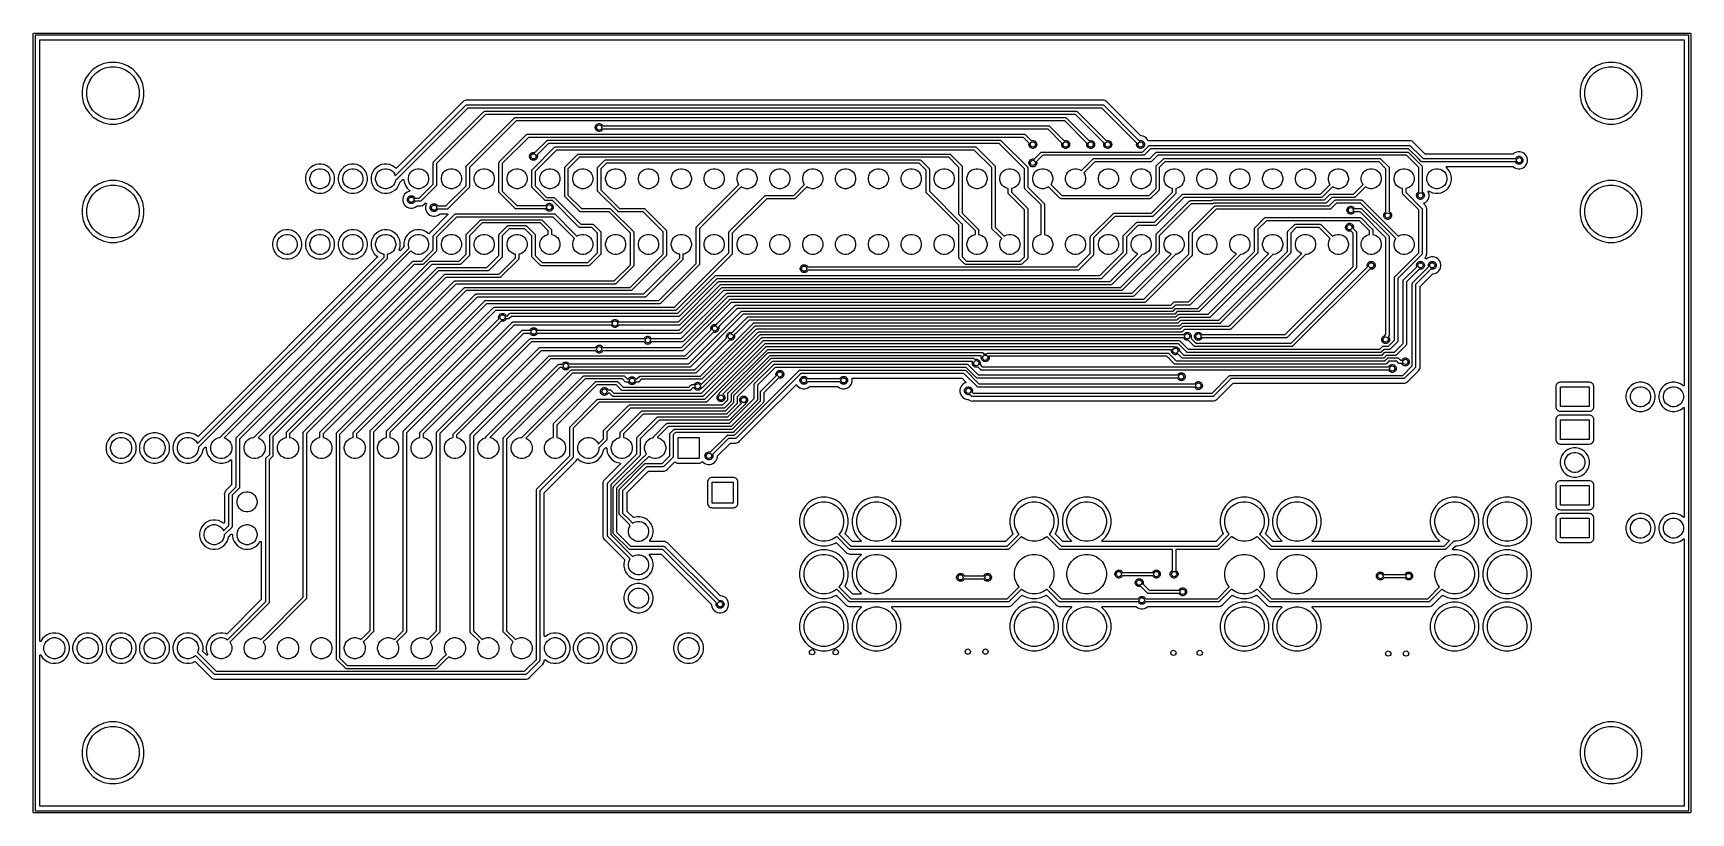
# Model space of a CAD drawing. Extents: x 3.36 to 8.33, y -5.94 to -3.6.
import ezdxf

# ---------------------------------------------------------------- set-up
doc = ezdxf.new("R2010")
doc.units = 0
doc.header["$MEASUREMENT"] = 0
doc.layers.add('BLACK', color=7, linetype='CONTINUOUS')

msp = doc.modelspace()

# ---------------------------------------------------------------- linework, layer by layer
at = {"layer": 'BLACK', "linetype": 'CONTINUOUS'}
for p, q in [((3.36317, -3.60236), (3.36323, -3.60178)), ((3.36319, -3.60251), (3.36317, -3.60236)), ((3.36319, -5.93293), (3.36319, -3.60251)), ((3.36323, -3.60178), (3.3634, -3.60123)), ((3.3634, -3.60123), (3.36367, -3.60071)), ((3.36367, -3.60071), (3.36404, -3.60026)), ((3.36404, -3.60026), (3.36449, -3.5999)), ((3.36449, -3.5999), (3.36501, -3.59962)), ((3.36501, -3.59962), (3.36556, -3.59945)), ((3.36556, -3.59945), (3.366, -3.59941)), ((3.366, -3.59941), (3.36614, -3.5994)), ((3.36614, -3.5994), (3.36629, -3.59941)), ((3.36629, -3.59941), (8.32663, -3.59941)), ((3.36909, -3.60531), (3.36909, -5.93012)), ((8.32382, -3.60531), (3.36909, -3.60531)), ((3.38287, -3.62104), (3.38289, -3.62085)), ((3.38287, -3.62105), (3.38287, -3.62104)), ((3.38287, -3.62106), (3.38287, -3.62105)), ((3.38287, -3.62105), (3.38287, -3.62105)), ((3.38287, -3.62105), (3.38287, -3.62105)), ((3.38287, -5.42029), (3.38287, -3.62106)), ((3.38289, -3.62085), (3.38291, -3.62067)), ((3.38291, -3.62067), (3.38292, -3.62066)), ((3.38292, -3.62065), (3.38297, -3.62048)), ((3.38292, -3.62066), (3.38292, -3.62065)), ((3.38297, -3.62048), (3.38303, -3.6203)), ((3.38303, -3.62029), (3.38312, -3.62013)), ((3.38303, -3.6203), (3.38303, -3.62029)), ((3.38303, -3.62029), (3.38303, -3.62029)), ((3.38312, -3.62013), (3.38321, -3.61996)), ((3.38321, -3.61996), (3.38322, -3.61995)), ((3.38321, -3.61996), (3.38321, -3.61996)), ((3.38322, -3.61995), (3.38334, -3.61981)), ((3.38334, -3.61981), (3.38346, -3.61967)), ((3.38346, -3.61967), (3.38346, -3.61966)), ((3.38346, -3.61966), (3.38347, -3.61966)), ((3.38347, -3.61966), (3.38361, -3.61954)), ((3.38361, -3.61954), (3.38375, -3.61942)), ((3.38375, -3.61942), (3.38376, -3.61942)), ((3.38376, -3.61942), (3.38393, -3.61933)), ((3.38376, -3.61942), (3.38376, -3.61942)), ((3.38393, -3.61933), (3.38409, -3.61924)), ((3.38409, -3.61924), (3.3841, -3.61924)), ((3.3841, -3.61924), (3.38411, -3.61924)), ((3.38411, -3.61924), (3.38428, -3.61919)), ((3.38428, -3.61919), (3.38446, -3.61913)), ((3.38446, -3.61913), (3.38447, -3.61913)), ((3.38447, -3.61913), (3.38466, -3.61911)), ((3.38447, -3.61913), (3.38447, -3.61913)), ((3.38466, -3.61911), (3.38484, -3.61909)), ((3.38484, -3.61909), (8.30807, -3.61909)), ((8.30807, -3.61909), (8.30808, -3.61909)), ((8.30808, -3.61909), (8.30808, -3.61909)), ((8.30808, -3.61909), (8.30809, -3.61909)), ((8.30809, -3.61909), (8.3081, -3.61909)), ((8.3081, -3.61909), (8.30828, -3.61912)), ((8.30828, -3.61912), (8.30847, -3.61913)), ((8.30847, -3.61913), (8.30847, -3.61914)), ((8.30847, -3.61914), (8.30848, -3.61914)), ((8.30848, -3.61914), (8.30866, -3.61919)), ((8.30866, -3.61919), (8.30883, -3.61925)), ((8.30883, -3.61925), (8.30884, -3.61925)), ((8.30884, -3.61925), (8.30885, -3.61925)), ((8.30885, -3.61925), (8.30901, -3.61934)), ((8.30901, -3.61934), (8.30917, -3.61943)), ((8.30917, -3.61943), (8.30918, -3.61944)), ((8.30918, -3.61944), (8.30918, -3.61944)), ((8.30918, -3.61944), (8.30932, -3.61956)), ((8.30932, -3.61956), (8.30947, -3.61968)), ((8.30947, -3.61968), (8.30947, -3.61968)), ((8.30947, -3.61968), (8.30948, -3.61969)), ((8.30948, -3.61969), (8.30959, -3.61983)), ((8.30959, -3.61983), (8.30971, -3.61997)), ((8.30971, -3.61997), (8.30971, -3.61998)), ((8.30971, -3.61998), (8.30972, -3.61999)), ((8.30972, -3.61999), (8.3098, -3.62015)), ((8.3098, -3.62015), (8.30989, -3.62031)), ((8.30989, -3.62031), (8.30989, -3.62032)), ((8.30989, -3.62032), (8.3099, -3.62033)), ((8.3099, -3.62033), (8.30995, -3.6205)), ((8.30995, -3.6205), (8.31, -3.62068)), ((8.31, -3.62068), (8.31, -3.62069)), ((8.31, -3.62069), (8.31, -3.62069)), ((8.31, -3.62069), (8.31002, -3.62088)), ((8.31002, -3.62088), (8.31004, -3.62106)), ((8.31004, -3.62106), (8.31004, -4.65479)), ((8.32382, -5.93012), (8.32382, -3.60531)), ((8.32663, -3.59941), (8.32677, -3.5994)), ((8.32677, -3.5994), (8.32692, -3.59941)), ((8.32692, -3.59941), (8.32735, -3.59945)), ((8.32735, -3.59945), (8.32791, -3.59962)), ((8.32791, -3.59962), (8.32842, -3.5999)), ((8.32842, -3.5999), (8.32887, -3.60026)), ((8.32887, -3.60026), (8.32924, -3.60071)), ((8.32924, -3.60071), (8.32951, -3.60123)), ((8.32951, -3.60123), (8.32968, -3.60178)), ((8.32968, -3.60178), (8.32974, -3.60236)), ((8.32974, -3.60236), (8.32972, -3.60251)), ((8.32972, -3.60251), (8.32972, -5.93293)), ((3.5305, -3.72055), (3.52037, -3.7357)), ((3.54338, -3.70766), (3.5305, -3.72055)), ((3.5412, -3.72933), (3.55217, -3.71837)), ((3.55854, -3.69754), (3.54338, -3.70766)), ((3.55217, -3.71837), (3.56506, -3.70975)), ((3.57538, -3.69056), (3.55854, -3.69754)), ((3.56506, -3.70975), (3.57939, -3.70381)), ((3.59325, -3.68701), (3.57538, -3.69056)), ((3.57939, -3.70381), (3.59461, -3.70079)), ((3.61147, -3.68701), (3.59325, -3.68701)), ((3.59461, -3.70079), (3.61012, -3.70079)), ((3.61012, -3.70079), (3.62533, -3.70381)), ((3.62935, -3.69056), (3.61147, -3.68701)), ((3.62533, -3.70381), (3.63966, -3.70975)), ((3.64619, -3.69754), (3.62935, -3.69056)), ((3.63966, -3.70975), (3.65256, -3.71837)), ((3.66134, -3.70766), (3.64619, -3.69754)), ((3.65256, -3.71837), (3.66352, -3.72933)), ((3.67423, -3.72055), (3.66134, -3.70766)), ((3.68435, -3.7357), (3.67423, -3.72055)), ((8.01869, -3.72055), (8.00856, -3.7357)), ((8.03157, -3.70766), (8.01869, -3.72055)), ((8.02939, -3.72933), (8.04036, -3.71837)), ((8.04673, -3.69754), (8.03157, -3.70766)), ((8.04036, -3.71837), (8.05325, -3.70975)), ((8.06356, -3.69056), (8.04673, -3.69754)), ((8.05325, -3.70975), (8.06758, -3.70381)), ((8.08144, -3.68701), (8.06356, -3.69056)), ((8.06758, -3.70381), (8.0828, -3.70079)), ((8.09966, -3.68701), (8.08144, -3.68701)), ((8.0828, -3.70079), (8.09831, -3.70079)), ((8.09831, -3.70079), (8.11352, -3.70381)), ((8.11754, -3.69056), (8.09966, -3.68701)), ((8.11352, -3.70381), (8.12785, -3.70975)), ((8.13438, -3.69754), (8.11754, -3.69056)), ((8.12785, -3.70975), (8.14075, -3.71837)), ((8.14953, -3.70766), (8.13438, -3.69754)), ((8.14075, -3.71837), (8.15171, -3.72933)), ((8.16242, -3.72055), (8.14953, -3.70766)), ((8.17254, -3.7357), (8.16242, -3.72055)), ((3.5134, -3.75254), (3.50984, -3.77042)), ((3.50984, -3.77042), (3.50984, -3.78864)), ((3.52037, -3.7357), (3.5134, -3.75254)), ((3.52362, -3.77177), (3.52665, -3.75656)), ((3.52362, -3.78728), (3.52362, -3.77177)), ((3.52665, -3.75656), (3.53258, -3.74223)), ((3.53258, -3.74223), (3.5412, -3.72933)), ((3.66352, -3.72933), (3.67214, -3.74223)), ((3.67214, -3.74223), (3.67808, -3.75656)), ((3.67808, -3.75656), (3.6811, -3.77177)), ((3.6811, -3.77177), (3.6811, -3.78728)), ((3.69133, -3.75254), (3.68435, -3.7357)), ((3.69488, -3.77042), (3.69133, -3.75254)), ((3.69488, -3.78864), (3.69488, -3.77042)), ((8.00159, -3.75254), (7.99803, -3.77042)), ((7.99803, -3.77042), (7.99803, -3.78864)), ((8.00856, -3.7357), (8.00159, -3.75254)), ((8.01181, -3.77177), (8.01484, -3.75656)), ((8.01181, -3.78728), (8.01181, -3.77177)), ((8.01484, -3.75656), (8.02077, -3.74223)), ((8.02077, -3.74223), (8.02939, -3.72933)), ((8.15171, -3.72933), (8.16033, -3.74223)), ((8.16033, -3.74223), (8.16627, -3.75656)), ((8.16627, -3.75656), (8.16929, -3.77177)), ((8.16929, -3.77177), (8.16929, -3.78728)), ((8.17952, -3.75254), (8.17254, -3.7357)), ((8.18307, -3.77042), (8.17952, -3.75254)), ((8.18307, -3.78864), (8.18307, -3.77042)), ((3.50984, -3.78864), (3.5134, -3.80651)), ((3.5134, -3.80651), (3.52037, -3.82335)), ((3.52037, -3.82335), (3.5305, -3.83851)), ((3.52665, -3.8025), (3.52362, -3.78728)), ((3.53258, -3.81683), (3.52665, -3.8025)), ((3.5412, -3.82972), (3.53258, -3.81683)), ((3.67214, -3.81683), (3.66352, -3.82972)), ((3.67808, -3.8025), (3.67214, -3.81683)), ((3.67423, -3.83851), (3.68435, -3.82335)), ((3.6811, -3.78728), (3.67808, -3.8025)), ((3.68435, -3.82335), (3.69133, -3.80651)), ((3.69133, -3.80651), (3.69488, -3.78864)), ((4.44823, -4.02709), (4.65974, -3.81559)), ((4.66542, -3.82382), (4.45036, -4.03888)), ((4.64944, -3.80639), (4.45215, -4.00369)), ((4.6495, -3.80633), (4.64944, -3.80639)), ((4.64956, -3.80627), (4.6495, -3.80633)), ((4.64957, -3.80625), (4.64956, -3.80627)), ((4.6501, -3.80561), (4.64957, -3.80625)), ((4.65074, -3.80509), (4.6501, -3.80561)), ((4.65188, -3.80415), (4.65074, -3.80509)), ((4.65074, -3.80509), (4.65074, -3.80509)), ((4.65295, -3.80327), (4.65188, -3.80415)), ((4.65188, -3.80415), (4.65188, -3.80415)), ((4.65619, -3.80154), (4.65295, -3.80327)), ((4.65972, -3.80047), (4.65619, -3.80154)), ((4.66256, -3.80019), (4.65972, -3.80047)), ((4.65974, -3.81559), (4.65989, -3.8154)), ((4.65989, -3.8154), (4.66008, -3.81525)), ((4.66008, -3.81525), (4.66064, -3.81479)), ((4.66064, -3.81479), (4.66149, -3.81433)), ((4.66149, -3.81433), (4.66242, -3.81405)), ((4.66242, -3.81405), (4.66314, -3.81398)), ((4.66339, -3.80011), (4.66256, -3.80019)), ((4.66314, -3.81398), (4.66339, -3.81395)), ((4.66314, -3.81398), (4.66314, -3.81398)), ((4.66421, -3.80019), (4.66339, -3.80011)), ((4.66339, -3.81395), (4.66363, -3.81398)), ((4.66363, -3.81398), (6.56669, -3.81398)), ((4.66429, -3.80019), (4.66421, -3.80019)), ((4.66437, -3.8002), (4.66429, -3.80019)), ((4.6644, -3.8002), (4.66437, -3.8002)), ((6.56591, -3.8002), (4.6644, -3.8002)), ((6.56489, -3.82382), (4.66542, -3.82382)), ((6.66598, -3.92491), (6.56489, -3.82382)), ((6.566, -3.80019), (6.56591, -3.8002)), ((6.56608, -3.80019), (6.566, -3.80019)), ((6.56611, -3.80019), (6.56608, -3.80019)), ((6.56693, -3.80011), (6.56611, -3.80019)), ((6.56669, -3.81398), (6.56693, -3.81395)), ((6.56775, -3.80019), (6.56693, -3.80011)), ((6.56693, -3.81395), (6.56717, -3.81398)), ((6.56717, -3.81398), (6.56717, -3.81398)), ((6.56717, -3.81398), (6.56789, -3.81405)), ((6.5706, -3.80047), (6.56775, -3.80019)), ((6.56775, -3.80019), (6.56775, -3.80019)), ((6.56789, -3.81405), (6.56882, -3.81433)), ((6.56882, -3.81433), (6.56968, -3.81479)), ((6.56968, -3.81479), (6.57043, -3.8154)), ((6.57043, -3.8154), (6.57058, -3.81559)), ((6.57058, -3.81559), (6.67294, -3.91795)), ((6.57412, -3.80154), (6.5706, -3.80047)), ((6.57737, -3.80327), (6.57412, -3.80154)), ((6.58022, -3.80561), (6.57737, -3.80327)), ((6.58074, -3.80625), (6.58022, -3.80561)), ((6.5808, -3.80631), (6.58074, -3.80625)), ((6.58085, -3.80637), (6.5808, -3.80631)), ((6.58087, -3.80639), (6.58085, -3.80637)), ((6.68138, -3.9069), (6.58087, -3.80639)), ((7.99803, -3.78864), (8.00159, -3.80651)), ((8.00159, -3.80651), (8.00856, -3.82335)), ((8.00856, -3.82335), (8.01869, -3.83851)), ((8.01484, -3.8025), (8.01181, -3.78728)), ((8.02077, -3.81683), (8.01484, -3.8025)), ((8.02939, -3.82972), (8.02077, -3.81683)), ((8.16033, -3.81683), (8.15171, -3.82972)), ((8.16627, -3.8025), (8.16033, -3.81683)), ((8.16242, -3.83851), (8.17254, -3.82335)), ((8.16929, -3.78728), (8.16627, -3.8025)), ((8.17254, -3.82335), (8.17952, -3.80651)), ((8.17952, -3.80651), (8.18307, -3.78864)), ((3.5305, -3.83851), (3.54338, -3.85139)), ((3.55217, -3.84069), (3.5412, -3.82972)), ((3.54338, -3.85139), (3.55854, -3.86152)), ((3.56506, -3.84931), (3.55217, -3.84069)), ((3.55854, -3.86152), (3.57538, -3.86849)), ((3.57939, -3.85524), (3.56506, -3.84931)), ((3.57538, -3.86849), (3.59325, -3.87205)), ((3.59461, -3.85827), (3.57939, -3.85524)), ((3.59325, -3.87205), (3.61147, -3.87205)), ((3.61012, -3.85827), (3.59461, -3.85827)), ((3.62533, -3.85524), (3.61012, -3.85827)), ((3.61147, -3.87205), (3.62935, -3.86849)), ((3.63966, -3.84931), (3.62533, -3.85524)), ((3.62935, -3.86849), (3.64619, -3.86152)), ((3.65256, -3.84069), (3.63966, -3.84931)), ((3.64619, -3.86152), (3.66134, -3.85139)), ((3.66352, -3.82972), (3.65256, -3.84069)), ((3.66134, -3.85139), (3.67423, -3.83851)), ((4.56362, -3.98454), (4.71288, -3.83527)), ((4.71857, -3.8435), (4.57185, -3.99023)), ((4.66205, -3.99635), (4.80442, -3.85397)), ((4.81011, -3.8622), (4.67028, -4.00204)), ((4.71288, -3.83527), (4.71304, -3.83509)), ((4.71304, -3.83509), (4.71323, -3.83493)), ((4.71323, -3.83493), (4.71379, -3.83447)), ((4.71379, -3.83447), (4.71464, -3.83401)), ((4.71464, -3.83401), (4.71557, -3.83373)), ((4.71557, -3.83373), (4.71629, -3.83366)), ((4.71629, -3.83366), (4.71653, -3.83364)), ((4.71629, -3.83366), (4.71629, -3.83366)), ((4.71653, -3.83364), (4.71678, -3.83366)), ((4.71678, -3.83366), (6.48795, -3.83366)), ((6.48615, -3.8435), (4.71857, -3.8435)), ((4.80442, -3.85397), (4.80457, -3.85379)), ((4.80457, -3.85379), (4.80476, -3.85363)), ((4.80476, -3.85363), (4.80532, -3.85317)), ((4.80532, -3.85317), (4.80618, -3.85271)), ((4.80618, -3.85271), (4.80711, -3.85243)), ((4.80711, -3.85243), (4.80783, -3.85236)), ((4.80783, -3.85236), (4.80807, -3.85234)), ((4.80783, -3.85236), (4.80783, -3.85236)), ((4.80807, -3.85234), (4.80831, -3.85236)), ((4.80831, -3.85236), (6.45547, -3.85236)), ((6.45367, -3.8622), (4.81011, -3.8622)), ((5.04988, -3.87466), (5.05153, -3.87302)), ((5.05153, -3.87302), (5.05346, -3.87173)), ((5.05346, -3.87173), (5.05561, -3.87084)), ((5.05561, -3.87084), (5.05789, -3.87038)), ((5.05789, -3.87038), (5.06022, -3.87038)), ((5.06022, -3.87038), (5.0625, -3.87084)), ((5.0625, -3.87084), (5.06465, -3.87173)), ((5.06465, -3.87173), (5.06658, -3.87302)), ((5.06658, -3.87302), (5.06823, -3.87466)), ((6.52042, -3.92895), (6.45367, -3.8622)), ((6.45547, -3.85236), (6.45571, -3.85234)), ((6.45571, -3.85234), (6.45595, -3.85236)), ((6.45595, -3.85236), (6.45595, -3.85236)), ((6.45595, -3.85236), (6.45667, -3.85243)), ((6.45667, -3.85243), (6.4576, -3.85271)), ((6.4576, -3.85271), (6.45846, -3.85317)), ((6.45846, -3.85317), (6.45921, -3.85379)), ((6.45921, -3.85379), (6.45936, -3.85397)), ((6.45936, -3.85397), (6.52738, -3.92199)), ((6.56756, -3.92491), (6.48615, -3.8435)), ((6.48795, -3.83366), (6.48819, -3.83364)), ((6.48819, -3.83364), (6.48843, -3.83366)), ((6.48843, -3.83366), (6.48843, -3.83366)), ((6.48843, -3.83366), (6.48915, -3.83373)), ((6.48915, -3.83373), (6.49008, -3.83401)), ((6.49008, -3.83401), (6.49094, -3.83447)), ((6.49094, -3.83447), (6.49169, -3.83509)), ((6.49169, -3.83509), (6.49184, -3.83527)), ((6.49184, -3.83527), (6.57452, -3.91795)), ((8.01869, -3.83851), (8.03157, -3.85139)), ((8.04036, -3.84069), (8.02939, -3.82972)), ((8.03157, -3.85139), (8.04673, -3.86152)), ((8.05325, -3.84931), (8.04036, -3.84069)), ((8.04673, -3.86152), (8.06356, -3.86849)), ((8.06758, -3.85524), (8.05325, -3.84931)), ((8.06356, -3.86849), (8.08144, -3.87205)), ((8.0828, -3.85827), (8.06758, -3.85524)), ((8.08144, -3.87205), (8.09966, -3.87205)), ((8.09831, -3.85827), (8.0828, -3.85827)), ((8.11352, -3.85524), (8.09831, -3.85827)), ((8.09966, -3.87205), (8.11754, -3.86849)), ((8.12785, -3.84931), (8.11352, -3.85524)), ((8.11754, -3.86849), (8.13438, -3.86152)), ((8.14075, -3.84069), (8.12785, -3.84931)), ((8.13438, -3.86152), (8.14953, -3.85139)), ((8.15171, -3.82972), (8.14075, -3.84069)), ((8.14953, -3.85139), (8.16242, -3.83851)), ((4.76047, -3.98454), (4.84152, -3.90349)), ((4.84721, -3.91172), (4.7687, -3.99023)), ((4.84152, -3.90349), (4.84167, -3.9033)), ((4.84167, -3.9033), (4.84186, -3.90315)), ((4.84186, -3.90315), (4.84242, -3.90269)), ((4.84242, -3.90269), (4.84328, -3.90223)), ((4.84328, -3.90223), (4.8442, -3.90195)), ((4.8442, -3.90195), (4.84493, -3.90188)), ((4.84493, -3.90188), (4.84517, -3.90185)), ((4.84493, -3.90188), (4.84493, -3.90188)), ((4.84517, -3.90185), (4.84541, -3.90188)), ((4.84541, -3.90188), (6.33176, -3.90188)), ((6.32996, -3.91172), (4.84721, -3.91172)), ((4.87071, -3.95304), (4.90186, -3.92189)), ((4.90186, -3.92189), (4.90201, -3.9217)), ((4.90201, -3.9217), (4.9022, -3.92155)), ((4.9022, -3.92155), (4.90276, -3.92109)), ((4.9022, -3.92155), (4.9022, -3.92155)), ((4.90276, -3.92109), (4.90362, -3.92063)), ((4.90362, -3.92063), (4.9038, -3.92057)), ((4.9038, -3.92057), (4.90455, -3.92035)), ((4.90455, -3.92035), (4.90527, -3.92028)), ((4.90527, -3.92028), (4.90551, -3.92025)), ((4.90527, -3.92028), (4.90527, -3.92028)), ((4.90551, -3.92025), (4.90575, -3.92028)), ((4.90575, -3.92028), (5.07614, -3.92028)), ((5.04724, -3.88103), (5.0477, -3.87875)), ((5.04724, -3.88336), (5.04724, -3.88103)), ((5.0477, -3.88564), (5.04724, -3.88336)), ((5.0477, -3.87875), (5.04859, -3.8766)), ((5.04859, -3.88779), (5.0477, -3.88564)), ((5.04859, -3.8766), (5.04988, -3.87466)), ((5.04988, -3.88972), (5.04859, -3.88779)), ((5.05153, -3.89137), (5.04988, -3.88972)), ((5.05346, -3.89266), (5.05153, -3.89137)), ((5.05561, -3.89355), (5.05346, -3.89266)), ((5.05789, -3.894), (5.05561, -3.89355)), ((5.06022, -3.894), (5.05789, -3.894)), ((5.0625, -3.89355), (5.06022, -3.894)), ((5.06465, -3.89266), (5.0625, -3.89355)), ((5.06658, -3.89137), (5.06465, -3.89266)), ((5.06823, -3.88972), (5.06658, -3.89137)), ((5.06823, -3.87466), (5.06952, -3.8766)), ((5.06952, -3.88779), (5.06823, -3.88972)), ((5.06952, -3.8766), (5.0698, -3.87727)), ((5.0698, -3.88711), (5.06952, -3.88779)), ((5.0698, -3.87727), (6.40557, -3.87727)), ((6.40378, -3.88711), (5.0698, -3.88711)), ((5.07614, -3.92028), (5.07615, -3.92028)), ((5.07615, -3.92028), (5.07639, -3.92025)), ((5.07615, -3.92028), (5.07615, -3.92028)), ((5.07639, -3.92025), (5.07663, -3.92028)), ((5.07663, -3.92028), (6.2596, -3.92028)), ((6.2596, -3.92028), (6.25984, -3.92025)), ((6.25984, -3.92025), (6.26008, -3.92028)), ((6.26008, -3.92028), (6.26008, -3.92028)), ((6.26008, -3.92028), (6.26081, -3.92035)), ((6.26081, -3.92035), (6.26173, -3.92063)), ((6.26173, -3.92063), (6.26259, -3.92109)), ((6.26259, -3.92109), (6.26334, -3.9217)), ((6.26334, -3.9217), (6.26349, -3.92189)), ((6.26349, -3.92189), (6.34189, -4.00029)), ((6.34315, -3.92491), (6.32996, -3.91172)), ((6.33176, -3.90188), (6.332, -3.90185)), ((6.332, -3.90185), (6.33224, -3.90188)), ((6.33224, -3.90188), (6.33224, -3.90188)), ((6.33224, -3.90188), (6.33296, -3.90195)), ((6.33296, -3.90195), (6.33389, -3.90223)), ((6.33389, -3.90223), (6.33474, -3.90269)), ((6.33474, -3.90269), (6.33549, -3.9033)), ((6.33549, -3.9033), (6.33565, -3.90349)), ((6.33565, -3.90349), (6.35011, -3.91795)), ((6.35011, -3.91795), (6.35011, -3.91795)), ((6.35011, -3.91795), (6.35415, -3.92199)), ((6.35415, -3.92199), (6.35482, -3.92171)), ((6.35482, -3.92171), (6.3571, -3.92126)), ((6.3571, -3.92126), (6.35943, -3.92126)), ((6.35943, -3.92126), (6.36171, -3.92171)), ((6.36171, -3.92171), (6.36386, -3.9226)), ((6.36386, -3.9226), (6.3658, -3.9239)), ((6.44561, -3.92895), (6.40378, -3.88711)), ((6.40557, -3.87727), (6.40582, -3.87725)), ((6.40582, -3.87725), (6.40606, -3.87727)), ((6.40606, -3.87727), (6.40606, -3.87727)), ((6.40606, -3.87727), (6.40678, -3.87734)), ((6.40678, -3.87734), (6.40771, -3.87762)), ((6.40771, -3.87762), (6.40856, -3.87808)), ((6.40856, -3.87808), (6.40931, -3.8787)), ((6.40931, -3.8787), (6.40947, -3.87888)), ((6.40947, -3.87888), (6.45257, -3.92199)), ((6.45257, -3.92199), (6.45325, -3.92171)), ((6.45325, -3.92171), (6.45553, -3.92126)), ((6.45553, -3.92126), (6.45786, -3.92126)), ((6.45786, -3.92126), (6.46014, -3.92171)), ((6.46014, -3.92171), (6.46229, -3.9226)), ((6.46229, -3.9226), (6.46422, -3.9239)), ((6.52738, -3.92199), (6.52805, -3.92171)), ((6.52805, -3.92171), (6.53033, -3.92126)), ((6.53033, -3.92126), (6.53266, -3.92126)), ((6.53266, -3.92126), (6.53494, -3.92171)), ((6.53494, -3.92171), (6.53709, -3.9226)), ((6.53709, -3.9226), (6.53903, -3.9239)), ((6.57452, -3.91795), (6.57452, -3.91795)), ((6.57452, -3.91795), (6.57856, -3.92199)), ((6.57856, -3.92199), (6.57923, -3.92171)), ((6.57923, -3.92171), (6.58151, -3.92126)), ((6.58151, -3.92126), (6.58384, -3.92126)), ((6.58384, -3.92126), (6.58612, -3.92171)), ((6.58612, -3.92171), (6.58827, -3.9226)), ((6.58827, -3.9226), (6.59021, -3.9239)), ((6.67294, -3.91795), (6.67294, -3.91795)), ((6.67294, -3.91795), (6.67698, -3.92199)), ((6.67698, -3.92199), (6.67766, -3.92171)), ((6.67766, -3.92171), (6.67994, -3.92126)), ((6.67994, -3.92126), (6.68227, -3.92126)), ((6.68152, -3.90702), (6.68138, -3.9069)), ((6.68166, -3.90714), (6.68152, -3.90702)), ((6.68167, -3.90714), (6.68166, -3.90714)), ((6.68168, -3.90715), (6.68167, -3.90714)), ((6.68184, -3.90723), (6.68168, -3.90715)), ((6.682, -3.90732), (6.68184, -3.90723)), ((6.68201, -3.90732), (6.682, -3.90732)), ((6.68202, -3.90733), (6.68201, -3.90732)), ((6.68219, -3.90738), (6.68202, -3.90733)), ((6.68236, -3.90744), (6.68219, -3.90738)), ((6.68227, -3.92126), (6.68455, -3.92171)), ((6.68237, -3.90744), (6.68236, -3.90744)), ((6.68239, -3.90744), (6.68237, -3.90744)), ((6.68257, -3.90746), (6.68239, -3.90744)), ((6.68275, -3.90748), (6.68257, -3.90746)), ((6.68277, -3.90748), (6.68275, -3.90748)), ((6.68362, -3.90748), (6.68277, -3.90748)), ((6.68277, -3.90748), (6.68277, -3.90748)), ((6.68277, -3.90748), (6.68277, -3.90748)), ((6.68277, -3.90748), (6.68277, -3.90748)), ((6.68857, -3.90846), (6.68362, -3.90748)), ((6.68455, -3.92171), (6.6867, -3.9226)), ((6.6867, -3.9226), (6.68863, -3.9239)), ((6.69322, -3.91039), (6.68857, -3.90846)), ((6.69742, -3.91319), (6.69322, -3.91039)), ((6.70098, -3.91676), (6.69742, -3.91319)), ((6.70378, -3.92095), (6.70098, -3.91676)), ((6.70389, -3.92122), (6.70378, -3.92095)), ((6.70393, -3.9213), (6.70389, -3.92122)), ((6.70397, -3.92138), (6.70393, -3.9213)), ((6.70402, -3.92147), (6.70397, -3.92138)), ((6.70407, -3.92156), (6.70402, -3.92147)), ((6.70413, -3.92163), (6.70407, -3.92156)), ((6.70418, -3.9217), (6.70413, -3.92163)), ((6.70425, -3.92177), (6.70418, -3.9217)), ((6.70432, -3.92186), (6.70425, -3.92177)), ((6.70438, -3.92191), (6.70432, -3.92186)), ((6.70445, -3.92197), (6.70438, -3.92191)), ((6.70453, -3.92203), (6.70445, -3.92197)), ((6.70461, -3.9221), (6.70453, -3.92203)), ((6.70469, -3.92214), (6.70461, -3.9221)), ((6.70476, -3.92219), (6.70469, -3.92214)), ((6.70486, -3.92223), (6.70476, -3.92219)), ((6.70495, -3.92228), (6.70486, -3.92223)), ((6.70504, -3.92231), (6.70495, -3.92228)), ((6.70512, -3.92234), (6.70504, -3.92231)), ((6.70522, -3.92236), (6.70512, -3.92234)), ((6.70532, -3.9224), (6.70522, -3.92236)), ((6.70541, -3.9224), (6.70532, -3.9224)), ((6.70549, -3.92242), (6.70541, -3.9224)), ((6.7056, -3.92242), (6.70549, -3.92242)), ((6.7057, -3.92243), (6.7056, -3.92242)), ((6.70579, -3.92243), (6.7057, -3.92243)), ((6.70588, -3.92243), (6.70579, -3.92243)), ((6.7059, -3.92243), (6.70588, -3.92243)), ((6.70784, -3.92223), (6.7059, -3.92243)), ((6.70866, -3.92215), (6.70784, -3.92223)), ((6.70784, -3.92223), (6.70784, -3.92223)), ((6.70948, -3.92223), (6.70866, -3.92215)), ((6.70957, -3.92223), (6.70948, -3.92223)), ((6.70965, -3.92224), (6.70957, -3.92223)), ((6.70968, -3.92224), (6.70965, -3.92224)), ((7.48521, -3.92224), (6.70968, -3.92224)), ((7.48529, -3.92224), (7.48521, -3.92224)), ((7.48537, -3.92224), (7.48529, -3.92224)), ((7.4854, -3.92223), (7.48537, -3.92224)), ((7.48622, -3.92215), (7.4854, -3.92223)), ((7.48704, -3.92223), (7.48622, -3.92215)), ((7.48989, -3.92251), (7.48704, -3.92223)), ((7.48704, -3.92223), (7.48704, -3.92223)), ((7.49341, -3.92358), (7.48989, -3.92251)), ((7.49666, -3.92532), (7.49341, -3.92358)), ((4.85039, -3.96734), (4.85085, -3.96506)), ((4.85039, -3.96967), (4.85039, -3.96734)), ((4.85085, -3.97195), (4.85039, -3.96967)), ((4.85085, -3.96506), (4.85174, -3.96291)), ((4.85174, -3.9741), (4.85085, -3.97195)), ((4.85174, -3.96291), (4.85303, -3.96097)), ((4.85303, -3.96097), (4.85468, -3.95933)), ((4.85468, -3.95933), (4.85661, -3.95804)), ((4.85661, -3.95804), (4.85876, -3.95715)), ((4.85876, -3.95715), (4.86104, -3.95669)), ((4.8589, -4.00816), (4.92548, -3.94157)), ((4.86104, -3.95669), (4.86337, -3.95669)), ((4.86337, -3.95669), (4.86565, -3.95715)), ((4.86565, -3.95715), (4.86632, -3.95743)), ((4.86632, -3.95743), (4.87071, -3.95304)), ((4.93117, -3.9498), (4.86713, -4.01385)), ((4.87071, -3.95304), (4.87071, -3.95304)), ((4.87356, -3.97195), (4.87267, -3.9741)), ((4.87767, -3.96), (4.87328, -3.96439)), ((4.87328, -3.96439), (4.87356, -3.96506)), ((4.87356, -3.96506), (4.87402, -3.96734)), ((4.87402, -3.96967), (4.87356, -3.97195)), ((4.87402, -3.96734), (4.87402, -3.96967)), ((4.90755, -3.93012), (4.87767, -3.96)), ((4.87767, -3.96), (4.87767, -3.96)), ((5.07615, -3.93012), (4.90755, -3.93012)), ((4.92548, -3.94157), (4.92564, -3.94138)), ((4.92564, -3.94138), (4.92583, -3.94123)), ((4.92583, -3.94123), (4.92639, -3.94077)), ((4.92583, -3.94123), (4.92583, -3.94123)), ((4.92639, -3.94077), (4.92724, -3.94031)), ((4.92639, -3.94077), (4.92639, -3.94077)), ((4.92639, -3.94077), (4.92639, -3.94077)), ((4.92724, -3.94031), (4.92817, -3.94003)), ((4.92817, -3.94003), (4.92889, -3.93996)), ((4.92889, -3.93996), (4.92913, -3.93994)), ((4.92889, -3.93996), (4.92889, -3.93996)), ((4.92913, -3.93994), (4.92938, -3.93996)), ((4.92938, -3.93996), (6.1848, -3.93996)), ((6.183, -3.9498), (4.93117, -3.9498)), ((4.95732, -4.00029), (4.99438, -3.96323)), ((5.00007, -3.97146), (4.96555, -4.00598)), ((4.99438, -3.96323), (4.99454, -3.96304)), ((4.99454, -3.96304), (4.99472, -3.96288)), ((4.99472, -3.96288), (4.99528, -3.96242)), ((4.99472, -3.96288), (4.99472, -3.96288)), ((4.99528, -3.96242), (4.99614, -3.96197)), ((4.99528, -3.96242), (4.99528, -3.96242)), ((4.99528, -3.96242), (4.99528, -3.96242)), ((4.99614, -3.96197), (4.99707, -3.96168)), ((4.99707, -3.96168), (4.99779, -3.96161)), ((4.99779, -3.96161), (4.99803, -3.96159)), ((4.99779, -3.96161), (4.99779, -3.96161)), ((4.99803, -3.96159), (4.99827, -3.96161)), ((4.99827, -3.96161), (6.10803, -3.96161)), ((6.10623, -3.97146), (5.00007, -3.97146)), ((5.07639, -3.93014), (5.07615, -3.93012)), ((5.07663, -3.93012), (5.07639, -3.93014)), ((5.07664, -3.93012), (5.07663, -3.93012)), ((5.07663, -3.93012), (5.07663, -3.93012)), ((6.2578, -3.93012), (5.07664, -3.93012)), ((6.13681, -4.00204), (6.10623, -3.97146)), ((6.10803, -3.96161), (6.10827, -3.96159)), ((6.10827, -3.96159), (6.10851, -3.96161)), ((6.10851, -3.96161), (6.10851, -3.96161)), ((6.10851, -3.96161), (6.10923, -3.96168)), ((6.10923, -3.96168), (6.11016, -3.96197)), ((6.11016, -3.96197), (6.11101, -3.96242)), ((6.11101, -3.96242), (6.11176, -3.96304)), ((6.11176, -3.96304), (6.11192, -3.96323)), ((6.11192, -3.96323), (6.14504, -3.99635)), ((6.23524, -4.00204), (6.183, -3.9498)), ((6.1848, -3.93996), (6.18504, -3.93994)), ((6.18504, -3.93994), (6.18528, -3.93996)), ((6.18528, -3.93996), (6.18528, -3.93996)), ((6.18528, -3.93996), (6.186, -3.94003)), ((6.186, -3.94003), (6.18693, -3.94031)), ((6.18693, -3.94031), (6.18779, -3.94077)), ((6.18779, -3.94077), (6.18854, -3.94138)), ((6.18854, -3.94138), (6.18869, -3.94157)), ((6.18869, -3.94157), (6.24347, -3.99635)), ((6.33366, -4.00598), (6.2578, -3.93012)), ((6.34719, -3.92895), (6.34315, -3.92491)), ((6.34315, -3.92491), (6.34315, -3.92491)), ((6.34646, -3.93191), (6.34691, -3.92963)), ((6.34646, -3.93423), (6.34646, -3.93191)), ((6.34691, -3.93652), (6.34646, -3.93423)), ((6.34691, -3.92963), (6.34719, -3.92895)), ((6.3478, -3.93867), (6.34691, -3.93652)), ((6.34909, -3.9406), (6.3478, -3.93867)), ((6.35074, -3.94225), (6.34909, -3.9406)), ((6.35267, -3.94354), (6.35074, -3.94225)), ((6.35482, -3.94443), (6.35267, -3.94354)), ((6.3571, -3.94488), (6.35482, -3.94443)), ((6.35943, -3.94488), (6.3571, -3.94488)), ((6.36171, -3.94443), (6.35943, -3.94488)), ((6.36386, -3.94354), (6.36171, -3.94443)), ((6.36239, -3.97711), (6.36677, -3.97273)), ((6.3658, -3.94225), (6.36386, -3.94354)), ((6.3658, -3.9239), (6.36744, -3.92554)), ((6.36744, -3.9406), (6.3658, -3.94225)), ((6.36677, -3.97273), (6.38218, -3.95732)), ((6.36677, -3.97273), (6.36677, -3.97273)), ((6.36744, -3.92554), (6.36873, -3.92748)), ((6.36873, -3.93867), (6.36744, -3.9406)), ((6.36873, -3.92748), (6.36962, -3.92963)), ((6.36962, -3.93652), (6.36873, -3.93867)), ((6.36962, -3.92963), (6.37008, -3.93191)), ((6.37008, -3.93423), (6.36962, -3.93652)), ((6.37008, -3.93191), (6.37008, -3.93423)), ((6.38787, -3.96555), (6.37373, -3.97969)), ((6.38218, -3.95732), (6.38233, -3.95713)), ((6.38233, -3.95713), (6.38252, -3.95698)), ((6.38252, -3.95698), (6.38308, -3.95652)), ((6.38252, -3.95698), (6.38252, -3.95698)), ((6.38308, -3.95652), (6.38393, -3.95606)), ((6.38308, -3.95652), (6.38308, -3.95652)), ((6.38308, -3.95652), (6.38308, -3.95652)), ((6.38393, -3.95606), (6.38486, -3.95578)), ((6.38486, -3.95578), (6.38559, -3.95571)), ((6.38559, -3.95571), (6.38583, -3.95568)), ((6.38559, -3.95571), (6.38559, -3.95571)), ((6.38583, -3.95568), (6.38607, -3.95571)), ((6.38607, -3.95571), (6.68694, -3.95571)), ((6.68874, -3.96555), (6.38787, -3.96555)), ((6.44488, -3.93191), (6.44534, -3.92963)), ((6.44488, -3.93423), (6.44488, -3.93191)), ((6.44534, -3.93652), (6.44488, -3.93423)), ((6.44534, -3.92963), (6.44561, -3.92895)), ((6.44623, -3.93867), (6.44534, -3.93652)), ((6.44752, -3.9406), (6.44623, -3.93867)), ((6.44916, -3.94224), (6.44752, -3.9406)), ((6.4511, -3.94354), (6.44916, -3.94224)), ((6.45325, -3.94443), (6.4511, -3.94354)), ((6.45553, -3.94488), (6.45325, -3.94443)), ((6.45786, -3.94488), (6.45553, -3.94488)), ((6.46014, -3.94443), (6.45786, -3.94488)), ((6.46229, -3.94354), (6.46014, -3.94443)), ((6.46422, -3.94224), (6.46229, -3.94354)), ((6.46422, -3.9239), (6.46587, -3.92554)), ((6.46587, -3.9406), (6.46422, -3.94224)), ((6.46587, -3.92554), (6.46716, -3.92748)), ((6.46716, -3.93867), (6.46587, -3.9406)), ((6.46716, -3.92748), (6.46805, -3.92963)), ((6.46805, -3.93652), (6.46716, -3.93867)), ((6.46805, -3.92963), (6.4685, -3.93191)), ((6.4685, -3.93423), (6.46805, -3.93652)), ((6.4685, -3.93191), (6.4685, -3.93423)), ((6.51968, -3.93191), (6.52014, -3.92963)), ((6.51968, -3.93423), (6.51968, -3.93191)), ((6.52014, -3.93652), (6.51968, -3.93423)), ((6.52014, -3.92963), (6.52042, -3.92895)), ((6.52103, -3.93867), (6.52014, -3.93652)), ((6.52232, -3.9406), (6.52103, -3.93867)), ((6.52397, -3.94225), (6.52232, -3.9406)), ((6.5259, -3.94354), (6.52397, -3.94225)), ((6.52805, -3.94443), (6.5259, -3.94354)), ((6.53033, -3.94488), (6.52805, -3.94443)), ((6.53266, -3.94488), (6.53033, -3.94488)), ((6.53494, -3.94443), (6.53266, -3.94488)), ((6.53709, -3.94354), (6.53494, -3.94443)), ((6.53903, -3.94225), (6.53709, -3.94354)), ((6.53903, -3.9239), (6.54067, -3.92554)), ((6.54067, -3.9406), (6.53903, -3.94225)), ((6.54067, -3.92554), (6.54196, -3.92748)), ((6.54196, -3.93867), (6.54067, -3.9406)), ((6.54196, -3.92748), (6.54285, -3.92963)), ((6.54285, -3.93652), (6.54196, -3.93867)), ((6.54285, -3.92963), (6.54331, -3.93191)), ((6.54331, -3.93423), (6.54285, -3.93652)), ((6.54331, -3.93191), (6.54331, -3.93423)), ((6.5716, -3.92895), (6.56756, -3.92491)), ((6.56756, -3.92491), (6.56756, -3.92491)), ((6.57087, -3.93191), (6.57132, -3.92963)), ((6.57087, -3.93423), (6.57087, -3.93191)), ((6.57132, -3.93652), (6.57087, -3.93423)), ((6.57132, -3.92963), (6.5716, -3.92895)), ((6.57221, -3.93867), (6.57132, -3.93652)), ((6.5735, -3.9406), (6.57221, -3.93867)), ((6.57515, -3.94225), (6.5735, -3.9406)), ((6.57708, -3.94354), (6.57515, -3.94225)), ((6.57923, -3.94443), (6.57708, -3.94354)), ((6.58151, -3.94488), (6.57923, -3.94443)), ((6.58384, -3.94488), (6.58151, -3.94488)), ((6.58612, -3.94443), (6.58384, -3.94488)), ((6.58827, -3.94354), (6.58612, -3.94443)), ((6.59021, -3.94225), (6.58827, -3.94354)), ((6.59021, -3.9239), (6.59185, -3.92554)), ((6.59185, -3.9406), (6.59021, -3.94225)), ((6.59185, -3.92554), (6.59314, -3.92748)), ((6.59314, -3.93867), (6.59185, -3.9406)), ((6.59314, -3.92748), (6.59403, -3.92963)), ((6.59403, -3.93652), (6.59314, -3.93867)), ((6.59403, -3.92963), (6.59449, -3.93191)), ((6.59449, -3.93423), (6.59403, -3.93652)), ((6.59449, -3.93191), (6.59449, -3.93423)), ((6.67002, -3.92895), (6.66598, -3.92491)), ((6.66598, -3.92491), (6.66598, -3.92491)), ((6.66929, -3.93191), (6.66975, -3.92963)), ((6.66929, -3.93423), (6.66929, -3.93191)), ((6.66975, -3.93652), (6.66929, -3.93423)), ((6.66975, -3.92963), (6.67002, -3.92895)), ((6.67064, -3.93867), (6.66975, -3.93652)), ((6.67193, -3.9406), (6.67064, -3.93867)), ((6.67357, -3.94225), (6.67193, -3.9406)), ((6.67551, -3.94354), (6.67357, -3.94225)), ((6.67766, -3.94443), (6.67551, -3.94354)), ((6.67994, -3.94488), (6.67766, -3.94443)), ((6.68227, -3.94488), (6.67994, -3.94488)), ((6.68455, -3.94443), (6.68227, -3.94488)), ((6.6867, -3.94354), (6.68455, -3.94443)), ((6.68863, -3.94225), (6.6867, -3.94354)), ((6.68694, -3.95571), (6.70501, -3.93764)), ((6.68863, -3.9239), (6.69028, -3.92554)), ((6.69028, -3.9406), (6.68863, -3.94225)), ((6.68898, -3.96557), (6.68874, -3.96555)), ((6.68922, -3.96555), (6.68898, -3.96557)), ((6.68994, -3.96548), (6.68922, -3.96555)), ((6.68922, -3.96555), (6.68922, -3.96555)), ((6.69087, -3.9652), (6.68994, -3.96548)), ((6.69028, -3.92554), (6.69157, -3.92748)), ((6.69157, -3.93867), (6.69028, -3.9406)), ((6.69172, -3.96474), (6.69087, -3.9652)), ((6.69157, -3.92748), (6.69246, -3.92963)), ((6.69246, -3.93652), (6.69157, -3.93867)), ((6.69247, -3.96413), (6.69172, -3.96474)), ((6.69246, -3.92963), (6.69291, -3.93191)), ((6.69291, -3.93423), (6.69246, -3.93652)), ((6.69263, -3.96394), (6.69247, -3.96413)), ((6.7107, -3.94587), (6.69263, -3.96394)), ((6.69291, -3.93191), (6.69291, -3.93423)), ((6.70501, -3.93764), (6.70516, -3.93745)), ((6.70516, -3.93745), (6.70535, -3.93729)), ((6.70535, -3.93729), (6.70591, -3.93683)), ((6.70535, -3.93729), (6.70535, -3.93729)), ((6.70591, -3.93683), (6.70677, -3.93638)), ((6.70591, -3.93683), (6.70591, -3.93683)), ((6.70591, -3.93683), (6.70591, -3.93683)), ((6.70677, -3.93638), (6.7077, -3.93609)), ((6.7077, -3.93609), (6.70842, -3.93602)), ((6.70842, -3.93602), (6.70866, -3.936)), ((6.70842, -3.93602), (6.70842, -3.93602)), ((6.70859, -3.97539), (6.72666, -3.95732)), ((6.70866, -3.936), (6.7089, -3.93602)), ((6.7089, -3.93602), (7.48598, -3.93602)), ((7.48418, -3.94587), (6.7107, -3.94587)), ((6.73235, -3.96555), (6.71428, -3.98362)), ((6.72666, -3.95732), (6.72682, -3.95713)), ((6.72682, -3.95713), (6.72705, -3.95694)), ((6.72705, -3.95694), (6.72757, -3.95652)), ((6.72757, -3.95652), (6.72842, -3.95606)), ((6.72842, -3.95606), (6.72935, -3.95578)), ((6.72935, -3.95578), (6.73007, -3.95571)), ((6.73007, -3.95571), (6.73031, -3.95568)), ((6.73007, -3.95571), (6.73007, -3.95571)), ((6.73031, -3.95568), (6.73056, -3.95571)), ((6.73056, -3.95571), (7.48007, -3.95571)), ((7.47828, -3.96555), (6.73235, -3.96555)), ((7.51476, -4.00204), (7.47828, -3.96555)), ((7.48007, -3.95571), (7.48031, -3.95568)), ((7.48031, -3.95568), (7.48056, -3.95571)), ((7.48056, -3.95571), (7.48056, -3.95571)), ((7.48056, -3.95571), (7.48128, -3.95578)), ((7.48128, -3.95578), (7.48221, -3.95606)), ((7.48221, -3.95606), (7.48306, -3.95652)), ((7.48306, -3.95652), (7.48381, -3.95713)), ((7.48381, -3.95713), (7.48397, -3.95732)), ((7.48397, -3.95732), (7.52299, -3.99635)), ((7.51441, -3.97609), (7.48418, -3.94587)), ((7.48598, -3.93602), (7.48622, -3.936)), ((7.48622, -3.936), (7.48646, -3.93602)), ((7.48646, -3.93602), (7.48646, -3.93602)), ((7.48646, -3.93602), (7.48719, -3.93609)), ((7.48719, -3.93609), (7.48811, -3.93638)), ((7.48811, -3.93638), (7.48897, -3.93683)), ((7.48897, -3.93683), (7.48972, -3.93745)), ((7.48972, -3.93745), (7.48987, -3.93764)), ((7.48987, -3.93764), (7.52137, -3.96913)), ((7.49951, -3.92766), (7.49666, -3.92532)), ((7.50003, -3.9283), (7.49951, -3.92766)), ((7.50009, -3.92836), (7.50003, -3.9283)), ((7.50014, -3.92842), (7.50009, -3.92836)), ((7.50016, -3.92844), (7.50014, -3.92842)), ((7.53166, -3.95993), (7.50016, -3.92844)), ((7.52137, -3.96913), (7.52137, -3.96913)), ((7.52137, -3.96913), (7.52763, -3.97539)), ((7.53166, -3.95994), (7.53166, -3.95993)), ((7.53276, -3.96104), (7.53166, -3.95994)), ((7.5329, -3.96115), (7.53276, -3.96104)), ((7.53304, -3.96127), (7.5329, -3.96115)), ((7.53305, -3.96127), (7.53304, -3.96127)), ((7.53306, -3.96128), (7.53305, -3.96127)), ((7.53322, -3.96137), (7.53306, -3.96128)), ((7.53338, -3.96145), (7.53322, -3.96137)), ((7.53339, -3.96146), (7.53338, -3.96145)), ((7.5334, -3.96146), (7.53339, -3.96146)), ((7.53357, -3.96152), (7.5334, -3.96146)), ((7.53374, -3.96157), (7.53357, -3.96152)), ((7.53375, -3.96157), (7.53374, -3.96157)), ((7.53376, -3.96158), (7.53375, -3.96157)), ((7.53395, -3.96159), (7.53376, -3.96158)), ((7.53412, -3.96161), (7.53395, -3.96159)), ((7.53414, -3.96161), (7.53412, -3.96161)), ((7.53415, -3.96161), (7.53414, -3.96161)), ((7.79666, -3.96161), (7.53415, -3.96161)), ((7.53415, -3.96161), (7.53415, -3.96161)), ((7.53415, -3.96161), (7.53415, -3.96161)), ((7.79684, -3.9616), (7.79666, -3.96161)), ((7.79702, -3.96158), (7.79684, -3.9616)), ((7.79703, -3.96158), (7.79702, -3.96158)), ((7.79704, -3.96158), (7.79703, -3.96158)), ((7.79721, -3.96152), (7.79704, -3.96158)), ((7.79739, -3.96147), (7.79721, -3.96152)), ((7.7974, -3.96147), (7.79739, -3.96147)), ((7.79741, -3.96147), (7.7974, -3.96147)), ((7.79757, -3.96138), (7.79741, -3.96147)), ((7.79773, -3.9613), (7.79757, -3.96138)), ((7.79774, -3.96129), (7.79773, -3.9613)), ((7.79789, -3.96117), (7.79774, -3.96129)), ((7.79774, -3.96129), (7.79774, -3.96129)), ((7.79803, -3.96106), (7.79789, -3.96117)), ((7.79804, -3.96104), (7.79803, -3.96106)), ((7.79805, -3.96104), (7.79804, -3.96104)), ((7.79804, -3.96104), (7.79804, -3.96104)), ((7.79804, -3.96104), (7.79804, -3.96104)), ((7.79865, -3.96044), (7.79805, -3.96104)), ((7.80284, -3.95764), (7.79865, -3.96044)), ((7.8075, -3.95571), (7.80284, -3.95764)), ((7.80449, -3.97472), (7.80579, -3.97279)), ((7.80579, -3.97279), (7.80743, -3.97114)), ((7.80743, -3.97114), (7.80937, -3.96985)), ((7.81244, -3.95472), (7.8075, -3.95571)), ((7.80937, -3.96985), (7.81152, -3.96896)), ((7.81152, -3.96896), (7.8138, -3.9685)), ((7.81748, -3.95472), (7.81244, -3.95472)), ((7.8138, -3.9685), (7.81612, -3.9685)), ((7.81612, -3.9685), (7.81841, -3.96896)), ((7.82243, -3.95571), (7.81748, -3.95472)), ((7.81841, -3.96896), (7.82056, -3.96985)), ((7.82056, -3.96985), (7.82249, -3.97114)), ((7.82708, -3.95764), (7.82243, -3.95571)), ((7.82249, -3.97114), (7.82413, -3.97279)), ((7.82413, -3.97279), (7.82543, -3.97472)), ((7.83127, -3.96044), (7.82708, -3.95764)), ((7.83484, -3.964), (7.83127, -3.96044)), ((7.83764, -3.96819), (7.83484, -3.964)), ((7.83957, -3.97285), (7.83764, -3.96819)), ((7.84055, -3.97779), (7.83957, -3.97285)), ((4.18039, -4.0228), (4.1787, -4.03126)), ((4.18369, -4.01484), (4.18039, -4.0228)), ((4.18848, -4.00767), (4.18369, -4.01484)), ((4.19458, -4.00157), (4.18848, -4.00767)), ((4.19364, -4.02682), (4.1959, -4.02136)), ((4.20175, -3.99678), (4.19458, -4.00157)), ((4.1959, -4.02136), (4.19918, -4.01645)), ((4.19918, -4.01645), (4.20336, -4.01227)), ((4.20971, -3.99348), (4.20175, -3.99678)), ((4.20336, -4.01227), (4.20827, -4.00899)), ((4.20827, -4.00899), (4.21373, -4.00673)), ((4.21817, -3.9918), (4.20971, -3.99348)), ((4.21373, -4.00673), (4.21953, -4.00557)), ((4.2268, -3.9918), (4.21817, -3.9918)), ((4.21953, -4.00557), (4.22544, -4.00557)), ((4.22544, -4.00557), (4.23123, -4.00673)), ((4.23525, -3.99348), (4.2268, -3.9918)), ((4.23123, -4.00673), (4.23669, -4.00899)), ((4.24322, -3.99678), (4.23525, -3.99348)), ((4.23669, -4.00899), (4.24161, -4.01227)), ((4.24161, -4.01227), (4.24579, -4.01645)), ((4.25039, -4.00157), (4.24322, -3.99678)), ((4.24579, -4.01645), (4.24907, -4.02136)), ((4.24907, -4.02136), (4.25133, -4.02682)), ((4.25649, -4.00767), (4.25039, -4.00157)), ((4.26128, -4.01484), (4.25649, -4.00767)), ((4.26458, -4.0228), (4.26128, -4.01484)), ((4.26626, -4.03126), (4.26458, -4.0228)), ((4.27881, -4.0228), (4.27713, -4.03126)), ((4.28211, -4.01484), (4.27881, -4.0228)), ((4.2869, -4.00767), (4.28211, -4.01484)), ((4.293, -4.00157), (4.2869, -4.00767)), ((4.29206, -4.02682), (4.29432, -4.02136)), ((4.30017, -3.99678), (4.293, -4.00157)), ((4.29432, -4.02136), (4.29761, -4.01645)), ((4.29761, -4.01645), (4.30179, -4.01227)), ((4.30814, -3.99348), (4.30017, -3.99678)), ((4.30179, -4.01227), (4.3067, -4.00899)), ((4.3067, -4.00899), (4.31216, -4.00673)), ((4.3166, -3.9918), (4.30814, -3.99348)), ((4.31216, -4.00673), (4.31795, -4.00557)), ((4.32522, -3.9918), (4.3166, -3.9918)), ((4.31795, -4.00557), (4.32386, -4.00557)), ((4.32386, -4.00557), (4.32966, -4.00673)), ((4.33368, -3.99348), (4.32522, -3.9918)), ((4.32966, -4.00673), (4.33512, -4.00899)), ((4.34165, -3.99678), (4.33368, -3.99348)), ((4.33512, -4.00899), (4.34003, -4.01227)), ((4.34003, -4.01227), (4.34421, -4.01645)), ((4.34882, -4.00157), (4.34165, -3.99678)), ((4.34421, -4.01645), (4.3475, -4.02136)), ((4.3475, -4.02136), (4.34976, -4.02682)), ((4.35492, -4.00767), (4.34882, -4.00157)), ((4.35971, -4.01484), (4.35492, -4.00767)), ((4.36301, -4.0228), (4.35971, -4.01484)), ((4.36469, -4.03126), (4.36301, -4.0228)), ((4.37724, -4.0228), (4.37556, -4.03126)), ((4.38054, -4.01484), (4.37724, -4.0228)), ((4.38533, -4.00767), (4.38054, -4.01484)), ((4.39143, -4.00157), (4.38533, -4.00767)), ((4.39049, -4.02682), (4.39275, -4.02136)), ((4.3986, -3.99678), (4.39143, -4.00157)), ((4.39275, -4.02136), (4.39603, -4.01645)), ((4.39603, -4.01645), (4.40021, -4.01227)), ((4.40656, -3.99348), (4.3986, -3.99678)), ((4.40021, -4.01227), (4.40512, -4.00899)), ((4.40512, -4.00899), (4.41058, -4.00673)), ((4.41502, -3.9918), (4.40656, -3.99348)), ((4.41058, -4.00673), (4.41638, -4.00557)), ((4.42365, -3.9918), (4.41502, -3.9918)), ((4.41638, -4.00557), (4.42229, -4.00557)), ((4.42229, -4.00557), (4.42809, -4.00673)), ((4.4321, -3.99348), (4.42365, -3.9918)), ((4.42809, -4.00673), (4.43354, -4.00899)), ((4.44007, -3.99678), (4.4321, -3.99348)), ((4.43354, -4.00899), (4.43846, -4.01227)), ((4.43846, -4.01227), (4.44264, -4.01645)), ((4.44724, -4.00157), (4.44007, -3.99678)), ((4.44264, -4.01645), (4.44592, -4.02136)), ((4.44592, -4.02136), (4.44818, -4.02682)), ((4.44936, -4.00369), (4.44724, -4.00157)), ((4.44951, -4.00381), (4.44936, -4.00369)), ((4.44965, -4.00393), (4.44951, -4.00381)), ((4.44966, -4.00393), (4.44965, -4.00393)), ((4.44965, -4.00393), (4.44965, -4.00393)), ((4.44983, -4.00402), (4.44966, -4.00393)), ((4.44999, -4.00411), (4.44983, -4.00402)), ((4.45, -4.00412), (4.44999, -4.00411)), ((4.44999, -4.00411), (4.44999, -4.00411)), ((4.45018, -4.00417), (4.45, -4.00412)), ((4.45035, -4.00422), (4.45018, -4.00417)), ((4.45036, -4.00423), (4.45035, -4.00422)), ((4.45037, -4.00423), (4.45036, -4.00423)), ((4.45055, -4.00425), (4.45037, -4.00423)), ((4.45073, -4.00427), (4.45055, -4.00425)), ((4.45074, -4.00427), (4.45073, -4.00427)), ((4.45075, -4.00427), (4.45074, -4.00427)), ((4.45093, -4.00425), (4.45075, -4.00427)), ((4.45112, -4.00423), (4.45093, -4.00425)), ((4.45113, -4.00423), (4.45112, -4.00423)), ((4.45112, -4.00423), (4.45112, -4.00423)), ((4.45131, -4.00418), (4.45113, -4.00423)), ((4.45149, -4.00413), (4.45131, -4.00418)), ((4.4515, -4.00412), (4.45149, -4.00412)), ((4.45149, -4.00412), (4.45149, -4.00413)), ((4.45166, -4.00403), (4.4515, -4.00412)), ((4.45183, -4.00395), (4.45166, -4.00403)), ((4.45184, -4.00394), (4.45183, -4.00394)), ((4.45183, -4.00394), (4.45183, -4.00395)), ((4.45199, -4.00382), (4.45184, -4.00394)), ((4.45213, -4.00371), (4.45199, -4.00382)), ((4.45214, -4.0037), (4.45213, -4.00371)), ((4.45215, -4.00369), (4.45214, -4.0037)), ((4.45214, -4.0037), (4.45214, -4.0037)), ((4.45214, -4.0037), (4.45214, -4.0037)), ((4.48891, -4.02682), (4.49117, -4.02136)), ((4.49117, -4.02136), (4.49446, -4.01645)), ((4.49446, -4.01645), (4.49864, -4.01227)), ((4.49864, -4.01227), (4.50355, -4.00899)), ((4.50355, -4.00899), (4.50901, -4.00673)), ((4.50901, -4.00673), (4.51481, -4.00557)), ((4.51481, -4.00557), (4.52071, -4.00557)), ((4.52071, -4.00557), (4.52651, -4.00673)), ((4.52651, -4.00673), (4.53197, -4.00899)), ((4.53197, -4.00899), (4.53688, -4.01227)), ((4.53688, -4.01227), (4.54106, -4.01645)), ((4.54106, -4.01645), (4.54435, -4.02136)), ((4.54435, -4.02136), (4.54661, -4.02682)), ((4.56198, -3.98819), (4.56201, -3.9879)), ((4.56201, -3.98843), (4.56198, -3.98819)), ((4.56201, -3.9879), (4.56208, -3.98722)), ((4.56201, -4.05165), (4.56201, -3.98843)), ((4.56208, -3.98722), (4.56216, -3.98697)), ((4.56216, -3.98697), (4.56236, -3.9863)), ((4.56236, -3.9863), (4.56282, -3.98544)), ((4.56282, -3.98544), (4.56328, -3.98488)), ((4.56328, -3.98488), (4.56343, -3.98469)), ((4.56328, -3.98488), (4.56328, -3.98488)), ((4.56343, -3.98469), (4.56362, -3.98454)), ((4.57185, -3.99023), (4.57185, -4.05344)), ((4.58734, -4.02682), (4.5896, -4.02136)), ((4.5896, -4.02136), (4.59288, -4.01645)), ((4.59288, -4.01645), (4.59706, -4.01227)), ((4.59706, -4.01227), (4.60197, -4.00899)), ((4.60197, -4.00899), (4.60743, -4.00673)), ((4.60743, -4.00673), (4.61323, -4.00557)), ((4.61323, -4.00557), (4.61914, -4.00557)), ((4.61914, -4.00557), (4.62494, -4.00673)), ((4.62494, -4.00673), (4.6304, -4.00899)), ((4.6304, -4.00899), (4.63531, -4.01227)), ((4.63531, -4.01227), (4.63949, -4.01645)), ((4.63949, -4.01645), (4.64277, -4.02136)), ((4.64277, -4.02136), (4.64503, -4.02682)), ((4.66041, -4), (4.66043, -3.99976)), ((4.66043, -4.00024), (4.66041, -4)), ((4.66043, -3.99976), (4.6605, -3.99904)), ((4.66043, -3.99976), (4.66043, -3.99976)), ((4.66043, -4.05702), (4.66043, -4.00024)), ((4.6605, -3.99904), (4.66079, -3.99811)), ((4.66079, -3.99811), (4.66124, -3.99725)), ((4.66124, -3.99725), (4.66186, -3.9965)), ((4.66186, -3.9965), (4.66205, -3.99635)), ((4.67028, -4.00204), (4.67028, -4.05881)), ((4.68576, -4.02682), (4.68802, -4.02136)), ((4.68802, -4.02136), (4.69131, -4.01645)), ((4.69131, -4.01645), (4.69549, -4.01227)), ((4.69549, -4.01227), (4.7004, -4.00899)), ((4.7004, -4.00899), (4.70586, -4.00673)), ((4.70586, -4.00673), (4.71166, -4.00557)), ((4.71166, -4.00557), (4.71756, -4.00557)), ((4.71756, -4.00557), (4.72336, -4.00673)), ((4.72336, -4.00673), (4.72882, -4.00899)), ((4.72882, -4.00899), (4.73373, -4.01227)), ((4.73373, -4.01227), (4.73791, -4.01645)), ((4.73791, -4.01645), (4.7412, -4.02136)), ((4.7412, -4.02136), (4.74346, -4.02682)), ((4.75883, -3.98819), (4.75886, -3.9879)), ((4.75886, -3.98843), (4.75883, -3.98819)), ((4.75886, -3.9879), (4.75893, -3.98722)), ((4.75886, -4.07456), (4.75886, -3.98843)), ((4.75893, -3.98722), (4.75901, -3.98697)), ((4.75901, -3.98697), (4.75921, -3.9863)), ((4.75921, -3.9863), (4.75967, -3.98544)), ((4.75967, -3.98544), (4.76013, -3.98488)), ((4.76013, -3.98488), (4.76028, -3.98469)), ((4.76013, -3.98488), (4.76013, -3.98488)), ((4.76028, -3.98469), (4.76047, -3.98454)), ((4.7687, -3.99023), (4.7687, -4.07276)), ((4.78419, -4.02682), (4.78645, -4.02136)), ((4.78645, -4.02136), (4.78973, -4.01645)), ((4.78973, -4.01645), (4.79391, -4.01227)), ((4.79391, -4.01227), (4.79883, -4.00899)), ((4.79883, -4.00899), (4.80428, -4.00673)), ((4.80428, -4.00673), (4.81008, -4.00557)), ((4.81008, -4.00557), (4.81599, -4.00557)), ((4.81599, -4.00557), (4.82179, -4.00673)), ((4.82179, -4.00673), (4.82725, -4.00899)), ((4.82725, -4.00899), (4.83216, -4.01227)), ((4.83216, -4.01227), (4.83634, -4.01645)), ((4.83634, -4.01645), (4.83962, -4.02136)), ((4.83962, -4.02136), (4.84188, -4.02682)), ((4.85303, -3.97603), (4.85174, -3.9741)), ((4.85468, -3.97768), (4.85303, -3.97603)), ((4.85661, -3.97897), (4.85468, -3.97768)), ((4.85876, -3.97986), (4.85661, -3.97897)), ((4.85726, -4.01181), (4.85735, -4.01085)), ((4.85728, -4.01205), (4.85726, -4.01181)), ((4.85728, -4.05881), (4.85728, -4.01205)), ((4.85735, -4.01085), (4.85764, -4.00992)), ((4.85764, -4.00992), (4.85809, -4.00906)), ((4.85809, -4.00906), (4.85855, -4.0085)), ((4.85855, -4.0085), (4.85871, -4.00831)), ((4.85855, -4.0085), (4.85855, -4.0085)), ((4.85871, -4.00831), (4.8589, -4.00816)), ((4.86104, -3.98031), (4.85876, -3.97986)), ((4.86337, -3.98031), (4.86104, -3.98031)), ((4.86565, -3.97986), (4.86337, -3.98031)), ((4.8678, -3.97897), (4.86565, -3.97986)), ((4.86713, -4.01385), (4.86713, -4.05702)), ((4.86973, -3.97768), (4.8678, -3.97897)), ((4.87138, -3.97603), (4.86973, -3.97768)), ((4.87267, -3.9741), (4.87138, -3.97603)), ((4.88261, -4.02682), (4.88487, -4.02136)), ((4.88487, -4.02136), (4.88816, -4.01645)), ((4.88816, -4.01645), (4.89234, -4.01227)), ((4.89234, -4.01227), (4.89725, -4.00899)), ((4.89725, -4.00899), (4.90271, -4.00673)), ((4.90271, -4.00673), (4.90851, -4.00557)), ((4.90851, -4.00557), (4.91442, -4.00557)), ((4.91442, -4.00557), (4.92021, -4.00673)), ((4.92021, -4.00673), (4.92567, -4.00899)), ((4.92567, -4.00899), (4.93058, -4.01227)), ((4.93058, -4.01227), (4.93476, -4.01645)), ((4.93476, -4.01645), (4.93805, -4.02136)), ((4.93805, -4.02136), (4.94031, -4.02682)), ((4.95568, -4.00394), (4.95571, -4.0037)), ((4.95571, -4.00418), (4.95568, -4.00394)), ((4.95571, -4.0037), (4.95578, -4.00297)), ((4.95571, -4.0037), (4.95571, -4.0037)), ((4.95571, -4.08637), (4.95571, -4.00418)), ((4.95578, -4.00297), (4.95606, -4.00204)), ((4.95606, -4.00204), (4.95652, -4.00119)), ((4.95652, -4.00119), (4.95713, -4.00044)), ((4.95713, -4.00044), (4.95732, -4.00029)), ((4.96555, -4.00598), (4.96555, -4.08458)), ((4.98104, -4.02682), (4.9833, -4.02136)), ((4.9833, -4.02136), (4.98658, -4.01645)), ((4.98658, -4.01645), (4.99076, -4.01227)), ((4.99076, -4.01227), (4.99568, -4.00899)), ((4.99568, -4.00899), (5.00114, -4.00673)), ((5.00114, -4.00673), (5.00693, -4.00557)), ((5.00693, -4.00557), (5.01284, -4.00557)), ((5.01284, -4.00557), (5.01864, -4.00673)), ((5.01864, -4.00673), (5.0241, -4.00899)), ((5.0241, -4.00899), (5.02901, -4.01227)), ((5.02901, -4.01227), (5.03319, -4.01645)), ((5.03319, -4.01645), (5.03647, -4.02136)), ((5.03647, -4.02136), (5.03873, -4.02682)), ((5.05411, -4.00394), (5.05413, -4.0037)), ((5.05413, -4.00418), (5.05411, -4.00394)), ((5.05413, -4.0037), (5.05421, -4.00297)), ((5.05413, -4.0037), (5.05413, -4.0037)), ((5.05413, -4.07062), (5.05413, -4.00418)), ((5.05421, -4.00297), (5.05449, -4.00204)), ((5.05449, -4.00204), (5.05494, -4.00119)), ((5.05494, -4.00119), (5.05556, -4.00044)), ((5.05556, -4.00044), (5.05575, -4.00029)), ((5.05575, -4.00029), (5.07509, -3.98094)), ((5.08078, -3.98917), (5.06398, -4.00598)), ((5.06398, -4.00598), (5.06398, -4.06883)), ((5.07509, -3.98094), (5.07524, -3.98076)), ((5.07524, -3.98076), (5.07557, -3.98049)), ((5.07557, -3.98049), (5.07599, -3.98014)), ((5.07599, -3.98014), (5.07685, -3.97968)), ((5.07685, -3.97968), (5.07778, -3.9794)), ((5.07778, -3.9794), (5.0785, -3.97933)), ((5.0785, -3.97933), (5.07874, -3.97931)), ((5.0785, -3.97933), (5.0785, -3.97933)), ((5.07874, -3.97931), (5.07898, -3.97933)), ((5.07898, -3.97933), (6.01944, -3.97933)), ((5.07946, -4.02682), (5.08173, -4.02136)), ((6.01765, -3.98917), (5.08078, -3.98917)), ((5.08173, -4.02136), (5.08501, -4.01645)), ((5.08501, -4.01645), (5.08919, -4.01227)), ((5.08919, -4.01227), (5.0941, -4.00899)), ((5.0941, -4.00899), (5.09956, -4.00673)), ((5.09956, -4.00673), (5.10536, -4.00557)), ((5.10536, -4.00557), (5.11127, -4.00557)), ((5.11127, -4.00557), (5.11706, -4.00673)), ((5.11706, -4.00673), (5.12252, -4.00899)), ((5.12252, -4.00899), (5.12743, -4.01227)), ((5.12743, -4.01227), (5.13161, -4.01645)), ((5.13161, -4.01645), (5.1349, -4.02136)), ((5.1349, -4.02136), (5.13716, -4.02682)), ((5.17789, -4.02682), (5.18015, -4.02136)), ((5.18015, -4.02136), (5.18343, -4.01645)), ((5.18343, -4.01645), (5.18761, -4.01227)), ((5.18761, -4.01227), (5.19253, -4.00899)), ((5.19253, -4.00899), (5.19799, -4.00673)), ((5.19799, -4.00673), (5.20378, -4.00557)), ((5.20378, -4.00557), (5.20969, -4.00557)), ((5.20969, -4.00557), (5.21549, -4.00673)), ((5.21549, -4.00673), (5.22095, -4.00899)), ((5.22095, -4.00899), (5.22586, -4.01227)), ((5.22586, -4.01227), (5.23004, -4.01645)), ((5.23004, -4.01645), (5.23332, -4.02136)), ((5.23332, -4.02136), (5.23558, -4.02682)), ((5.27631, -4.02682), (5.27858, -4.02136)), ((5.27858, -4.02136), (5.28186, -4.01645)), ((5.28186, -4.01645), (5.28604, -4.01227)), ((5.28604, -4.01227), (5.29095, -4.00899)), ((5.29095, -4.00899), (5.29641, -4.00673)), ((5.29641, -4.00673), (5.30221, -4.00557)), ((5.30221, -4.00557), (5.30812, -4.00557)), ((5.30812, -4.00557), (5.31391, -4.00673)), ((5.31391, -4.00673), (5.31937, -4.00899)), ((5.31937, -4.00899), (5.32429, -4.01227)), ((5.32429, -4.01227), (5.32846, -4.01645)), ((5.32846, -4.01645), (5.33175, -4.02136)), ((5.33175, -4.02136), (5.33401, -4.02682)), ((5.37474, -4.02682), (5.377, -4.02136)), ((5.377, -4.02136), (5.38028, -4.01645)), ((5.38028, -4.01645), (5.38446, -4.01227)), ((5.38446, -4.01227), (5.38938, -4.00899)), ((5.38938, -4.00899), (5.39484, -4.00673)), ((5.39484, -4.00673), (5.40063, -4.00557)), ((5.40063, -4.00557), (5.40654, -4.00557)), ((5.40654, -4.00557), (5.41234, -4.00673)), ((5.41234, -4.00673), (5.4178, -4.00899)), ((5.4178, -4.00899), (5.42271, -4.01227)), ((5.42271, -4.01227), (5.42689, -4.01645)), ((5.42689, -4.01645), (5.43017, -4.02136)), ((5.43017, -4.02136), (5.43243, -4.02682)), ((5.47316, -4.02682), (5.47543, -4.02136)), ((5.47543, -4.02136), (5.47871, -4.01645)), ((5.47871, -4.01645), (5.48289, -4.01227)), ((5.48289, -4.01227), (5.4878, -4.00899)), ((5.4878, -4.00899), (5.49326, -4.00673)), ((5.49326, -4.00673), (5.49906, -4.00557)), ((5.49906, -4.00557), (5.50497, -4.00557)), ((5.50497, -4.00557), (5.51076, -4.00673)), ((5.51076, -4.00673), (5.51622, -4.00899)), ((5.51622, -4.00899), (5.52114, -4.01227)), ((5.52114, -4.01227), (5.52531, -4.01645)), ((5.52531, -4.01645), (5.5286, -4.02136)), ((5.5286, -4.02136), (5.53086, -4.02682)), ((5.57159, -4.02682), (5.57385, -4.02136)), ((5.57385, -4.02136), (5.57713, -4.01645)), ((5.57713, -4.01645), (5.58131, -4.01227)), ((5.58131, -4.01227), (5.58623, -4.00899)), ((5.58623, -4.00899), (5.59169, -4.00673)), ((5.59169, -4.00673), (5.59748, -4.00557)), ((5.59748, -4.00557), (5.60339, -4.00557)), ((5.60339, -4.00557), (5.60919, -4.00673)), ((5.60919, -4.00673), (5.61465, -4.00899)), ((5.61465, -4.00899), (5.61956, -4.01227)), ((5.61956, -4.01227), (5.62374, -4.01645)), ((5.62374, -4.01645), (5.62702, -4.02136)), ((5.62702, -4.02136), (5.62928, -4.02682)), ((5.67002, -4.02682), (5.67228, -4.02136)), ((5.67228, -4.02136), (5.67556, -4.01645)), ((5.67556, -4.01645), (5.67974, -4.01227)), ((5.67974, -4.01227), (5.68465, -4.00899)), ((5.68465, -4.00899), (5.69011, -4.00673)), ((5.69011, -4.00673), (5.69591, -4.00557)), ((5.69591, -4.00557), (5.70182, -4.00557)), ((5.70182, -4.00557), (5.70761, -4.00673)), ((5.70761, -4.00673), (5.71307, -4.00899)), ((5.71307, -4.00899), (5.71799, -4.01227)), ((5.71799, -4.01227), (5.72216, -4.01645)), ((5.72216, -4.01645), (5.72545, -4.02136)), ((5.72545, -4.02136), (5.72771, -4.02682)), ((5.76844, -4.02682), (5.7707, -4.02136)), ((5.7707, -4.02136), (5.77398, -4.01645)), ((5.77398, -4.01645), (5.77816, -4.01227)), ((5.77816, -4.01227), (5.78308, -4.00899)), ((5.78308, -4.00899), (5.78854, -4.00673)), ((5.78854, -4.00673), (5.79433, -4.00557)), ((5.79433, -4.00557), (5.80024, -4.00557)), ((5.80024, -4.00557), (5.80604, -4.00673)), ((5.80604, -4.00673), (5.8115, -4.00899)), ((5.8115, -4.00899), (5.81641, -4.01227)), ((5.81641, -4.01227), (5.82059, -4.01645)), ((5.82059, -4.01645), (5.82387, -4.02136)), ((5.82387, -4.02136), (5.82613, -4.02682)), ((5.86687, -4.02682), (5.86913, -4.02136)), ((5.86913, -4.02136), (5.87241, -4.01645)), ((5.87241, -4.01645), (5.87659, -4.01227)), ((5.87659, -4.01227), (5.8815, -4.00899)), ((5.8815, -4.00899), (5.88696, -4.00673)), ((5.88696, -4.00673), (5.89276, -4.00557)), ((5.89276, -4.00557), (5.89867, -4.00557)), ((5.89867, -4.00557), (5.90446, -4.00673)), ((5.90446, -4.00673), (5.90992, -4.00899)), ((5.90992, -4.00899), (5.91484, -4.01227)), ((5.91484, -4.01227), (5.91902, -4.01645)), ((5.91902, -4.01645), (5.9223, -4.02136)), ((5.9223, -4.02136), (5.92456, -4.02682)), ((5.96529, -4.02682), (5.96755, -4.02136)), ((5.96755, -4.02136), (5.97084, -4.01645)), ((5.97084, -4.01645), (5.97501, -4.01227)), ((5.97501, -4.01227), (5.97993, -4.00899)), ((5.97993, -4.00899), (5.98539, -4.00673)), ((5.98539, -4.00673), (5.99118, -4.00557)), ((5.99118, -4.00557), (5.99709, -4.00557)), ((5.99709, -4.00557), (6.00289, -4.00673)), ((6.00289, -4.00673), (6.00835, -4.00899)), ((6.00835, -4.00899), (6.01326, -4.01227)), ((6.01326, -4.01227), (6.01744, -4.01645)), ((6.01744, -4.01645), (6.02072, -4.02136)), ((6.03839, -4.00991), (6.01765, -3.98917)), ((6.01944, -3.97933), (6.01969, -3.97931)), ((6.01969, -3.97931), (6.01993, -3.97933)), ((6.01993, -3.97933), (6.01993, -3.97933)), ((6.01993, -3.97933), (6.02065, -3.9794)), ((6.02065, -3.9794), (6.02158, -3.97968)), ((6.02072, -4.02136), (6.02298, -4.02682)), ((6.02158, -3.97968), (6.02243, -3.98014)), ((6.02243, -3.98014), (6.02318, -3.98076)), ((6.02318, -3.98076), (6.02334, -3.98094)), ((6.02334, -3.98094), (6.04662, -4.00422)), ((6.03839, -4.07456), (6.03839, -4.00991)), ((6.04662, -4.00422), (6.0468, -4.00438)), ((6.0468, -4.00438), (6.04696, -4.00456)), ((6.04696, -4.00456), (6.04696, -4.00456)), ((6.04696, -4.00456), (6.04742, -4.00513)), ((6.04742, -4.00513), (6.04786, -4.00594)), ((6.04786, -4.00594), (6.04788, -4.00598)), ((6.04788, -4.00598), (6.04816, -4.00691)), ((6.04816, -4.00691), (6.04823, -4.00763)), ((6.04823, -4.00763), (6.04823, -4.00763)), ((6.04823, -4.00763), (6.04825, -4.00787)), ((6.04825, -4.00787), (6.04823, -4.00812)), ((6.04823, -4.00812), (6.04823, -4.07276)), ((6.06372, -4.02682), (6.06598, -4.02136)), ((6.06598, -4.02136), (6.06926, -4.01645)), ((6.06926, -4.01645), (6.07344, -4.01227)), ((6.07344, -4.01227), (6.07835, -4.00899)), ((6.07835, -4.00899), (6.08381, -4.00673)), ((6.08381, -4.00673), (6.08961, -4.00557)), ((6.08961, -4.00557), (6.09552, -4.00557)), ((6.09552, -4.00557), (6.10131, -4.00673)), ((6.10131, -4.00673), (6.10677, -4.00899)), ((6.10677, -4.00899), (6.11169, -4.01227)), ((6.11169, -4.01227), (6.11587, -4.01645)), ((6.11587, -4.01645), (6.11915, -4.02136)), ((6.11915, -4.02136), (6.12141, -4.02682)), ((6.13681, -4.1405), (6.13681, -4.00204)), ((6.14504, -3.99635), (6.14523, -3.9965)), ((6.14523, -3.9965), (6.14538, -3.99669)), ((6.14538, -3.99669), (6.14538, -3.99669)), ((6.14538, -3.99669), (6.14584, -3.99725)), ((6.14584, -3.99725), (6.14628, -3.99807)), ((6.14628, -3.99807), (6.1463, -3.99811)), ((6.1463, -3.99811), (6.14658, -3.99904)), ((6.14658, -3.99904), (6.14665, -3.99976)), ((6.14665, -3.99976), (6.14665, -3.99976)), ((6.14665, -3.99976), (6.14668, -4)), ((6.14668, -4), (6.14665, -4.00024)), ((6.14665, -4.00024), (6.14665, -4.1387)), ((6.16214, -4.02682), (6.1644, -4.02136)), ((6.1644, -4.02136), (6.16769, -4.01645)), ((6.16769, -4.01645), (6.17186, -4.01227)), ((6.17186, -4.01227), (6.17678, -4.00899)), ((6.17678, -4.00899), (6.18224, -4.00673)), ((6.18224, -4.00673), (6.18803, -4.00557)), ((6.18803, -4.00557), (6.19394, -4.00557)), ((6.19394, -4.00557), (6.19974, -4.00673)), ((6.19974, -4.00673), (6.2052, -4.00899)), ((6.2052, -4.00899), (6.21011, -4.01227)), ((6.21011, -4.01227), (6.21429, -4.01645)), ((6.21429, -4.01645), (6.21757, -4.02136)), ((6.21757, -4.02136), (6.21984, -4.02682)), ((6.23524, -4.18293), (6.23524, -4.00204)), ((6.24347, -3.99635), (6.24365, -3.9965)), ((6.24365, -3.9965), (6.24381, -3.99669)), ((6.24381, -3.99669), (6.24381, -3.99669)), ((6.24381, -3.99669), (6.24406, -3.997)), ((6.24406, -3.997), (6.24427, -3.99725)), ((6.24427, -3.99725), (6.24473, -3.99811)), ((6.24473, -3.99811), (6.24501, -3.99904)), ((6.24501, -3.99904), (6.24508, -3.99976)), ((6.24508, -3.99976), (6.24508, -3.99976)), ((6.24508, -3.99976), (6.2451, -4)), ((6.2451, -4), (6.24508, -4.00024)), ((6.24508, -4.00024), (6.24508, -4.18113)), ((6.26057, -4.02682), (6.26283, -4.02136)), ((6.26283, -4.02136), (6.26611, -4.01645)), ((6.26611, -4.01645), (6.27029, -4.01227)), ((6.27029, -4.01227), (6.2752, -4.00899)), ((6.2752, -4.00899), (6.28066, -4.00673)), ((6.28066, -4.00673), (6.28646, -4.00557)), ((6.28646, -4.00557), (6.29237, -4.00557)), ((6.29237, -4.00557), (6.29816, -4.00673)), ((6.29816, -4.00673), (6.30362, -4.00899)), ((6.30362, -4.00899), (6.30854, -4.01227)), ((6.30854, -4.01227), (6.31272, -4.01645)), ((6.31272, -4.01645), (6.316, -4.02136)), ((6.316, -4.02136), (6.31826, -4.02682)), ((6.33366, -4.06275), (6.33366, -4.00598)), ((6.34189, -4.00029), (6.34208, -4.00044)), ((6.34208, -4.00044), (6.34223, -4.00063)), ((6.34223, -4.00063), (6.34223, -4.00063)), ((6.34223, -4.00063), (6.34269, -4.00119)), ((6.34269, -4.00119), (6.34299, -4.00175)), ((6.34299, -4.00175), (6.34315, -4.00204)), ((6.34315, -4.00204), (6.34343, -4.00297)), ((6.34343, -4.00297), (6.3435, -4.0037)), ((6.3435, -4.0037), (6.3435, -4.0037)), ((6.3435, -4.0037), (6.34353, -4.00394)), ((6.34353, -4.00394), (6.3435, -4.00418)), ((6.3435, -4.00418), (6.3435, -4.06095)), ((6.34646, -3.98703), (6.34691, -3.98474)), ((6.34646, -3.98935), (6.34646, -3.98703)), ((6.34691, -3.99163), (6.34646, -3.98935)), ((6.34691, -3.98474), (6.3478, -3.98259)), ((6.3478, -3.99378), (6.34691, -3.99163)), ((6.3478, -3.98259), (6.34909, -3.98066)), ((6.34909, -3.99572), (6.3478, -3.99378)), ((6.34909, -3.98066), (6.35074, -3.97901)), ((6.35074, -3.99736), (6.34909, -3.99572)), ((6.35074, -3.97901), (6.35267, -3.97772)), ((6.35267, -3.99866), (6.35074, -3.99736)), ((6.35267, -3.97772), (6.35482, -3.97683)), ((6.35482, -3.99955), (6.35267, -3.99866)), ((6.35482, -3.97683), (6.3571, -3.97638)), ((6.3571, -4), (6.35482, -3.99955)), ((6.3571, -3.97638), (6.35943, -3.97638)), ((6.35943, -4), (6.3571, -4)), ((6.35899, -4.02682), (6.36125, -4.02136)), ((6.35943, -3.97638), (6.36171, -3.97683)), ((6.36171, -3.99955), (6.35943, -4)), ((6.36125, -4.02136), (6.36454, -4.01645)), ((6.36171, -3.97683), (6.36239, -3.97711)), ((6.36386, -3.99866), (6.36171, -3.99955)), ((6.3658, -3.99736), (6.36386, -3.99866)), ((6.36454, -4.01645), (6.36871, -4.01227)), ((6.36744, -3.99572), (6.3658, -3.99736)), ((6.36873, -3.99378), (6.36744, -3.99572)), ((6.36871, -4.01227), (6.37363, -4.00899)), ((6.36962, -3.99163), (6.36873, -3.99378)), ((6.37373, -3.97969), (6.36935, -3.98407)), ((6.36935, -3.98407), (6.36962, -3.98474)), ((6.36962, -3.98474), (6.37008, -3.98703)), ((6.37008, -3.98935), (6.36962, -3.99163)), ((6.37008, -3.98703), (6.37008, -3.98935)), ((6.37363, -4.00899), (6.37909, -4.00673)), ((6.37373, -3.97969), (6.37373, -3.97969)), ((6.37909, -4.00673), (6.38488, -4.00557)), ((6.38488, -4.00557), (6.39079, -4.00557)), ((6.39079, -4.00557), (6.39659, -4.00673)), ((6.39659, -4.00673), (6.40205, -4.00899)), ((6.40205, -4.00899), (6.40696, -4.01227)), ((6.40696, -4.01227), (6.41114, -4.01645)), ((6.41114, -4.01645), (6.41442, -4.02136)), ((6.41442, -4.02136), (6.41669, -4.02682)), ((6.45742, -4.02682), (6.45968, -4.02136)), ((6.45968, -4.02136), (6.46296, -4.01645)), ((6.46296, -4.01645), (6.46714, -4.01227)), ((6.46714, -4.01227), (6.47205, -4.00899)), ((6.47205, -4.00899), (6.47751, -4.00673)), ((6.47751, -4.00673), (6.48331, -4.00557)), ((6.48331, -4.00557), (6.48922, -4.00557)), ((6.48922, -4.00557), (6.49501, -4.00673)), ((6.49501, -4.00673), (6.50047, -4.00899)), ((6.50047, -4.00899), (6.50372, -4.01116)), ((6.50372, -4.01116), (6.53787, -3.97701)), ((6.54356, -3.98524), (6.51068, -4.01812)), ((6.51068, -4.01812), (6.51285, -4.02136)), ((6.51285, -4.02136), (6.51511, -4.02682)), ((6.53787, -3.97701), (6.53803, -3.97682)), ((6.53803, -3.97682), (6.53821, -3.97666)), ((6.53821, -3.97666), (6.53878, -3.9762)), ((6.53821, -3.97666), (6.53821, -3.97666)), ((6.53878, -3.9762), (6.53963, -3.97575)), ((6.53963, -3.97575), (6.54056, -3.97546)), ((6.54056, -3.97546), (6.54128, -3.97539)), ((6.54128, -3.97539), (6.54152, -3.97537)), ((6.54128, -3.97539), (6.54128, -3.97539)), ((6.54152, -3.97537), (6.54176, -3.97539)), ((6.54176, -3.97539), (6.70859, -3.97539)), ((6.71039, -3.98524), (6.54356, -3.98524)), ((6.55584, -4.02682), (6.5581, -4.02136)), ((6.5581, -4.02136), (6.56139, -4.01645)), ((6.56139, -4.01645), (6.56557, -4.01227)), ((6.56557, -4.01227), (6.57048, -4.00899)), ((6.57048, -4.00899), (6.57594, -4.00673)), ((6.57594, -4.00673), (6.58173, -4.00557)), ((6.58173, -4.00557), (6.58764, -4.00557)), ((6.58764, -4.00557), (6.59344, -4.00673)), ((6.59344, -4.00673), (6.5989, -4.00899)), ((6.5989, -4.00899), (6.60381, -4.01227)), ((6.60381, -4.01227), (6.60799, -4.01645)), ((6.60799, -4.01645), (6.61127, -4.02136)), ((6.61127, -4.02136), (6.61354, -4.02682)), ((6.65427, -4.02682), (6.65653, -4.02136)), ((6.65653, -4.02136), (6.65981, -4.01645)), ((6.65981, -4.01645), (6.66399, -4.01227)), ((6.66399, -4.01227), (6.6689, -4.00899)), ((6.6689, -4.00899), (6.67436, -4.00673)), ((6.67436, -4.00673), (6.68016, -4.00557)), ((6.68016, -4.00557), (6.68607, -4.00557)), ((6.68607, -4.00557), (6.69186, -4.00673)), ((6.69186, -4.00673), (6.69732, -4.00899)), ((6.69732, -4.00899), (6.70224, -4.01227)), ((6.70224, -4.01227), (6.70642, -4.01645)), ((6.70642, -4.01645), (6.7097, -4.02136)), ((6.7097, -4.02136), (6.71196, -4.02682)), ((6.71063, -3.98526), (6.71039, -3.98524)), ((6.71087, -3.98524), (6.71063, -3.98526)), ((6.71159, -3.98516), (6.71087, -3.98524)), ((6.71087, -3.98524), (6.71087, -3.98524)), ((6.71252, -3.98488), (6.71159, -3.98516)), ((6.71338, -3.98443), (6.71252, -3.98488)), ((6.71413, -3.98381), (6.71338, -3.98443)), ((6.71428, -3.98362), (6.71413, -3.98381)), ((6.72734, -4), (6.72736, -3.99975)), ((6.72736, -4.00024), (6.72734, -4)), ((6.72736, -3.99975), (6.72743, -3.99904)), ((6.72736, -4.06489), (6.72736, -4.00024)), ((6.72743, -3.99904), (6.72755, -3.99867)), ((6.72755, -3.99867), (6.72771, -3.99811)), ((6.72771, -3.99811), (6.72817, -3.99725)), ((6.72817, -3.99725), (6.72863, -3.99669)), ((6.72863, -3.99669), (6.72879, -3.9965)), ((6.72863, -3.99669), (6.72863, -3.99669)), ((6.72879, -3.9965), (6.72897, -3.99635)), ((6.72897, -3.99635), (6.74832, -3.97701)), ((6.75401, -3.98524), (6.7372, -4.00204)), ((6.7372, -4.00204), (6.7372, -4.06669)), ((6.74832, -3.97701), (6.74847, -3.97682)), ((6.74847, -3.97682), (6.74885, -3.97651)), ((6.74885, -3.97651), (6.74922, -3.9762)), ((6.74922, -3.9762), (6.75008, -3.97575)), ((6.75008, -3.97575), (6.751, -3.97546)), ((6.751, -3.97546), (6.75173, -3.97539)), ((6.75173, -3.97539), (6.75197, -3.97537)), ((6.75173, -3.97539), (6.75173, -3.97539)), ((6.75197, -3.97537), (6.75221, -3.97539)), ((6.75221, -3.97539), (7.3974, -3.97539)), ((6.75269, -4.02682), (6.75495, -4.02136)), ((7.3956, -3.98524), (6.75401, -3.98524)), ((6.75495, -4.02136), (6.75824, -4.01645)), ((6.75824, -4.01645), (6.76242, -4.01227)), ((6.76242, -4.01227), (6.76733, -4.00899)), ((6.76733, -4.00899), (6.77279, -4.00673)), ((6.77279, -4.00673), (6.77858, -4.00557)), ((6.77858, -4.00557), (6.78449, -4.00557)), ((6.78449, -4.00557), (6.79029, -4.00673)), ((6.79029, -4.00673), (6.79575, -4.00899)), ((6.79575, -4.00899), (6.80066, -4.01227)), ((6.80066, -4.01227), (6.80484, -4.01645)), ((6.80484, -4.01645), (6.80813, -4.02136)), ((6.80813, -4.02136), (6.81039, -4.02682)), ((6.85112, -4.02682), (6.85338, -4.02136)), ((6.85338, -4.02136), (6.85666, -4.01645)), ((6.85666, -4.01645), (6.86084, -4.01227)), ((6.86084, -4.01227), (6.86575, -4.00899)), ((6.86575, -4.00899), (6.87121, -4.00673)), ((6.87121, -4.00673), (6.87701, -4.00557)), ((6.87701, -4.00557), (6.88292, -4.00557)), ((6.88292, -4.00557), (6.88872, -4.00673)), ((6.88872, -4.00673), (6.89417, -4.00899)), ((6.89417, -4.00899), (6.89909, -4.01227)), ((6.89909, -4.01227), (6.90327, -4.01645)), ((6.90327, -4.01645), (6.90655, -4.02136)), ((6.90655, -4.02136), (6.90881, -4.02682)), ((6.94954, -4.02682), (6.9518, -4.02136)), ((6.9518, -4.02136), (6.95509, -4.01645)), ((6.95509, -4.01645), (6.95927, -4.01227)), ((6.95927, -4.01227), (6.96418, -4.00899)), ((6.96418, -4.00899), (6.96964, -4.00673)), ((6.96964, -4.00673), (6.97544, -4.00557)), ((6.97544, -4.00557), (6.98134, -4.00557)), ((6.98134, -4.00557), (6.98714, -4.00673)), ((6.98714, -4.00673), (6.9926, -4.00899)), ((6.9926, -4.00899), (6.99751, -4.01227)), ((6.99751, -4.01227), (7.00169, -4.01645)), ((7.00169, -4.01645), (7.00498, -4.02136)), ((7.00498, -4.02136), (7.00724, -4.02682)), ((7.04797, -4.02682), (7.05023, -4.02136)), ((7.05023, -4.02136), (7.05351, -4.01645)), ((7.05351, -4.01645), (7.05769, -4.01227)), ((7.05769, -4.01227), (7.0626, -4.00899)), ((7.0626, -4.00899), (7.06806, -4.00673)), ((7.06806, -4.00673), (7.07386, -4.00557)), ((7.07386, -4.00557), (7.07977, -4.00557)), ((7.07977, -4.00557), (7.08557, -4.00673)), ((7.08557, -4.00673), (7.09103, -4.00899)), ((7.09103, -4.00899), (7.09594, -4.01227)), ((7.09594, -4.01227), (7.10012, -4.01645)), ((7.10012, -4.01645), (7.1034, -4.02136)), ((7.1034, -4.02136), (7.10566, -4.02682)), ((7.14639, -4.02682), (7.14865, -4.02136)), ((7.14865, -4.02136), (7.15194, -4.01645)), ((7.15194, -4.01645), (7.15612, -4.01227)), ((7.15612, -4.01227), (7.16103, -4.00899)), ((7.16103, -4.00899), (7.16649, -4.00673)), ((7.16649, -4.00673), (7.17229, -4.00557)), ((7.17229, -4.00557), (7.17819, -4.00557)), ((7.17819, -4.00557), (7.18399, -4.00673)), ((7.18399, -4.00673), (7.18945, -4.00899)), ((7.18945, -4.00899), (7.19436, -4.01227)), ((7.19436, -4.01227), (7.19854, -4.01645)), ((7.19854, -4.01645), (7.20183, -4.02136)), ((7.20183, -4.02136), (7.20409, -4.02682)), ((7.24482, -4.02682), (7.24708, -4.02136)), ((7.24708, -4.02136), (7.25036, -4.01645)), ((7.25036, -4.01645), (7.25454, -4.01227)), ((7.25454, -4.01227), (7.25946, -4.00899)), ((7.25946, -4.00899), (7.26491, -4.00673)), ((7.26491, -4.00673), (7.27071, -4.00557)), ((7.27071, -4.00557), (7.27662, -4.00557)), ((7.27662, -4.00557), (7.28242, -4.00673)), ((7.28242, -4.00673), (7.28788, -4.00899)), ((7.28788, -4.00899), (7.29279, -4.01227)), ((7.29279, -4.01227), (7.29697, -4.01645)), ((7.29697, -4.01645), (7.30025, -4.02136)), ((7.30025, -4.02136), (7.30251, -4.02682)), ((7.34324, -4.02682), (7.3455, -4.02136)), ((7.3455, -4.02136), (7.34879, -4.01645)), ((7.34879, -4.01645), (7.35297, -4.01227)), ((7.35297, -4.01227), (7.35788, -4.00899)), ((7.35788, -4.00899), (7.36334, -4.00673)), ((7.36334, -4.00673), (7.36914, -4.00557)), ((7.36914, -4.00557), (7.37505, -4.00557)), ((7.37505, -4.00557), (7.38084, -4.00673)), ((7.38084, -4.00673), (7.3863, -4.00899)), ((7.3863, -4.00899), (7.39121, -4.01227)), ((7.39121, -4.01227), (7.39539, -4.01645)), ((7.39539, -4.01645), (7.39868, -4.02136)), ((7.41634, -4.00598), (7.3956, -3.98524)), ((7.3974, -3.97539), (7.39764, -3.97537)), ((7.39764, -3.97537), (7.39788, -3.97539)), ((7.39788, -3.97539), (7.39788, -3.97539)), ((7.39788, -3.97539), (7.3986, -3.97546)), ((7.3986, -3.97546), (7.39953, -3.97575)), ((7.39868, -4.02136), (7.40094, -4.02682)), ((7.39953, -3.97575), (7.40039, -3.9762)), ((7.40039, -3.9762), (7.40113, -3.97682)), ((7.40113, -3.97682), (7.40129, -3.97701)), ((7.40129, -3.97701), (7.42457, -4.00029)), ((7.41634, -4.06275), (7.41634, -4.00598)), ((7.42457, -4.00029), (7.42476, -4.00044)), ((7.42476, -4.00044), (7.42491, -4.00063)), ((7.42491, -4.00063), (7.42491, -4.00063)), ((7.42491, -4.00063), (7.42537, -4.00119)), ((7.42537, -4.00119), (7.42567, -4.00175)), ((7.42567, -4.00175), (7.42583, -4.00204)), ((7.42583, -4.00204), (7.42611, -4.00297)), ((7.42611, -4.00297), (7.42618, -4.0037)), ((7.42618, -4.0037), (7.42618, -4.0037)), ((7.42618, -4.0037), (7.4262, -4.00394)), ((7.4262, -4.00394), (7.42618, -4.00418)), ((7.42618, -4.00418), (7.42618, -4.13492)), ((7.44167, -4.02682), (7.44393, -4.02136)), ((7.44393, -4.02136), (7.44721, -4.01645)), ((7.44721, -4.01645), (7.45139, -4.01227)), ((7.45139, -4.01227), (7.45631, -4.00899)), ((7.45631, -4.00899), (7.46177, -4.00673)), ((7.46177, -4.00673), (7.46756, -4.00557)), ((7.46756, -4.00557), (7.47347, -4.00557)), ((7.47347, -4.00557), (7.47927, -4.00673)), ((7.47927, -4.00673), (7.48473, -4.00899)), ((7.48473, -4.00899), (7.48964, -4.01227)), ((7.48964, -4.01227), (7.49382, -4.01645)), ((7.49382, -4.01645), (7.4971, -4.02136)), ((7.4971, -4.02136), (7.49936, -4.02682)), ((7.52194, -3.98362), (7.51441, -3.97609)), ((7.51441, -3.97609), (7.51441, -3.97609)), ((7.51476, -4.06868), (7.51476, -4.00204)), ((7.52209, -3.98381), (7.52194, -3.98362)), ((7.52228, -3.98397), (7.52209, -3.98381)), ((7.52284, -3.98443), (7.52228, -3.98397)), ((7.52328, -3.98466), (7.52284, -3.98443)), ((7.52299, -3.99635), (7.52318, -3.9965)), ((7.52318, -3.9965), (7.52334, -3.99669)), ((7.5237, -3.98488), (7.52328, -3.98466)), ((7.52334, -3.99669), (7.52334, -3.99669)), ((7.52334, -3.99669), (7.5238, -3.99725)), ((7.52463, -3.98516), (7.5237, -3.98488)), ((7.5238, -3.99725), (7.5238, -3.99725)), ((7.5238, -3.99725), (7.52425, -3.99811)), ((7.52425, -3.99811), (7.52454, -3.99904)), ((7.52454, -3.99904), (7.52461, -3.99976)), ((7.52461, -3.99976), (7.52461, -3.99976)), ((7.52461, -3.99976), (7.52463, -4)), ((7.52463, -4), (7.52461, -4.00024)), ((7.52461, -4.00024), (7.52461, -4.07488)), ((7.52535, -3.98524), (7.52463, -3.98516)), ((7.52559, -3.98526), (7.52535, -3.98524)), ((7.52535, -3.98524), (7.52535, -3.98524)), ((7.52583, -3.98524), (7.52559, -3.98526)), ((7.80421, -3.98524), (7.52583, -3.98524)), ((7.52763, -3.97539), (7.80421, -3.97539)), ((7.54009, -4.02682), (7.54236, -4.02136)), ((7.54236, -4.02136), (7.54564, -4.01645)), ((7.54564, -4.01645), (7.54982, -4.01227)), ((7.54982, -4.01227), (7.55473, -4.00899)), ((7.55473, -4.00899), (7.56019, -4.00673)), ((7.56019, -4.00673), (7.56599, -4.00557)), ((7.56599, -4.00557), (7.5719, -4.00557)), ((7.5719, -4.00557), (7.57769, -4.00673)), ((7.57769, -4.00673), (7.58315, -4.00899)), ((7.58315, -4.00899), (7.58806, -4.01227)), ((7.58806, -4.01227), (7.59224, -4.01645)), ((7.59224, -4.01645), (7.59553, -4.02136)), ((7.59553, -4.02136), (7.59779, -4.02682)), ((7.59708, -4.00096), (7.5971, -4.00078)), ((7.59708, -4.00097), (7.59708, -4.00096)), ((7.5971, -4.00116), (7.59708, -4.00097)), ((7.59708, -4.00097), (7.59708, -4.00097)), ((7.5971, -4.00078), (7.59712, -4.00059)), ((7.59711, -4.00135), (7.5971, -4.00116)), ((7.59717, -4.00153), (7.59711, -4.00135)), ((7.59711, -4.00135), (7.59711, -4.00135)), ((7.59711, -4.00135), (7.59711, -4.00135)), ((7.59712, -4.00058), (7.59718, -4.0004)), ((7.59712, -4.00059), (7.59712, -4.00058)), ((7.59712, -4.00059), (7.59712, -4.00059)), ((7.59722, -4.00172), (7.59717, -4.00153)), ((7.59718, -4.0004), (7.59723, -4.00022)), ((7.59731, -4.00189), (7.59722, -4.00172)), ((7.59722, -4.00172), (7.59722, -4.00172)), ((7.59722, -4.00172), (7.59722, -4.00172)), ((7.59723, -4.00022), (7.59723, -4.00022)), ((7.59723, -4.00022), (7.59724, -4.00022)), ((7.59724, -4.00022), (7.59733, -4.00005)), ((7.5974, -4.00206), (7.59731, -4.00189)), ((7.59733, -4.00005), (7.59742, -3.99988)), ((7.59752, -4.00221), (7.5974, -4.00206)), ((7.5974, -4.00206), (7.5974, -4.00206)), ((7.5974, -4.00206), (7.5974, -4.00206)), ((7.59742, -3.99988), (7.59754, -3.99974)), ((7.59742, -3.99988), (7.59742, -3.99988)), ((7.59742, -3.99988), (7.59742, -3.99988)), ((7.59764, -4.00236), (7.59752, -4.00221)), ((7.59754, -3.99974), (7.59766, -3.99959)), ((7.59766, -4.00238), (7.59764, -4.00236)), ((7.59764, -4.00236), (7.59764, -4.00236)), ((7.59764, -4.00236), (7.59764, -4.00236)), ((7.59764, -4.00236), (7.59764, -4.00236)), ((7.59766, -3.99959), (7.59767, -3.99958)), ((7.59766, -3.99959), (7.59766, -3.99959)), ((7.60295, -4.00767), (7.59766, -4.00238)), ((7.59767, -3.99958), (7.59781, -3.99947)), ((7.59781, -3.99947), (7.59796, -3.99934)), ((7.59796, -3.99934), (7.59814, -3.99925)), ((7.59796, -3.99934), (7.59796, -3.99934)), ((7.59796, -3.99934), (7.59796, -3.99934)), ((7.59814, -3.99925), (7.5983, -3.99916)), ((7.5983, -3.99916), (7.59849, -3.99911)), ((7.5983, -3.99916), (7.5983, -3.99916)), ((7.5983, -3.99916), (7.5983, -3.99916)), ((7.59849, -3.99911), (7.59867, -3.99905)), ((7.59867, -3.99905), (7.59886, -3.99903)), ((7.59867, -3.99905), (7.59867, -3.99905)), ((7.59867, -3.99905), (7.59867, -3.99905)), ((7.59886, -3.99903), (7.59905, -3.99902)), ((7.59905, -3.99902), (7.79666, -3.99902)), ((7.60774, -4.01484), (7.60295, -4.00767)), ((7.61104, -4.0228), (7.60774, -4.01484)), ((7.61272, -4.03126), (7.61104, -4.0228)), ((7.79666, -3.99902), (7.79666, -3.99902)), ((7.79666, -3.99902), (7.79666, -3.99902)), ((7.79666, -3.99902), (7.79666, -3.99902)), ((7.79666, -3.99902), (7.79668, -3.99902)), ((7.79668, -3.99902), (7.79686, -3.99904)), ((7.79686, -3.99904), (7.79704, -3.99905)), ((7.79704, -3.99905), (7.79705, -3.99906)), ((7.79705, -3.99906), (7.79706, -3.99906)), ((7.79706, -3.99906), (7.79724, -3.99911)), ((7.79724, -3.99911), (7.79741, -3.99917)), ((7.79741, -3.99917), (7.79742, -3.99917)), ((7.79742, -3.99917), (7.79743, -3.99917)), ((7.79743, -3.99917), (7.79759, -3.99926)), ((7.79759, -3.99926), (7.79775, -3.99935)), ((7.79775, -3.99935), (7.79776, -3.99936)), ((7.79776, -3.99936), (7.79777, -3.99936)), ((7.79777, -3.99936), (7.79791, -3.99948)), ((7.79791, -3.99948), (7.79805, -3.99959)), ((7.79805, -3.99959), (7.79865, -4.00019)), ((7.79865, -4.00019), (7.80284, -4.00299)), ((7.80284, -4.00299), (7.8075, -4.00492)), ((7.80421, -3.97539), (7.80449, -3.97472)), ((7.80449, -3.98591), (7.80421, -3.98524)), ((7.80579, -3.98784), (7.80449, -3.98591)), ((7.80743, -3.98949), (7.80579, -3.98784)), ((7.80937, -3.99078), (7.80743, -3.98949)), ((7.8075, -4.00492), (7.81244, -4.00591)), ((7.81152, -3.99167), (7.80937, -3.99078)), ((7.8138, -3.99213), (7.81152, -3.99167)), ((7.81244, -4.00591), (7.81748, -4.00591)), ((7.81612, -3.99213), (7.8138, -3.99213)), ((7.81841, -3.99167), (7.81612, -3.99213)), ((7.81748, -4.00591), (7.82243, -4.00492)), ((7.82056, -3.99078), (7.81841, -3.99167)), ((7.82249, -3.98949), (7.82056, -3.99078)), ((7.82243, -4.00492), (7.82708, -4.00299)), ((7.82413, -3.98784), (7.82249, -3.98949)), ((7.82543, -3.98591), (7.82413, -3.98784)), ((7.82543, -3.97472), (7.82632, -3.97687)), ((7.82632, -3.98376), (7.82543, -3.98591)), ((7.82632, -3.97687), (7.82677, -3.97915)), ((7.82677, -3.98148), (7.82632, -3.98376)), ((7.82677, -3.97915), (7.82677, -3.98148)), ((7.82708, -4.00299), (7.83127, -4.00019)), ((7.83127, -4.00019), (7.83484, -3.99663)), ((7.83484, -3.99663), (7.83764, -3.99244)), ((7.83764, -3.99244), (7.83957, -3.98778)), ((7.83957, -3.98778), (7.84055, -3.98284)), ((7.84055, -3.98284), (7.84055, -3.97779)), ((3.54343, -4.06214), (3.53054, -4.07502)), ((3.55858, -4.05201), (3.54343, -4.06214)), ((3.55221, -4.07284), (3.56511, -4.06422)), ((3.57542, -4.04504), (3.55858, -4.05201)), ((3.56511, -4.06422), (3.57944, -4.05829)), ((3.59329, -4.04148), (3.57542, -4.04504)), ((3.57944, -4.05829), (3.59465, -4.05526)), ((3.61152, -4.04148), (3.59329, -4.04148)), ((3.59465, -4.05526), (3.61016, -4.05526)), ((3.61016, -4.05526), (3.62537, -4.05829)), ((3.62939, -4.04504), (3.61152, -4.04148)), ((3.62537, -4.05829), (3.6397, -4.06422)), ((3.64623, -4.05201), (3.62939, -4.04504)), ((3.6397, -4.06422), (3.6526, -4.07284)), ((3.66138, -4.06214), (3.64623, -4.05201)), ((3.67427, -4.07502), (3.66138, -4.06214)), ((4.1787, -4.03126), (4.1787, -4.03989)), ((4.1787, -4.03989), (4.18039, -4.04834)), ((4.18039, -4.04834), (4.18369, -4.05631)), ((4.18369, -4.05631), (4.18848, -4.06348)), ((4.18848, -4.06348), (4.19458, -4.06958)), ((4.19248, -4.03262), (4.19364, -4.02682)), ((4.19248, -4.03853), (4.19248, -4.03262)), ((4.19364, -4.04433), (4.19248, -4.03853)), ((4.1959, -4.04979), (4.19364, -4.04433)), ((4.19458, -4.06958), (4.20175, -4.07437)), ((4.19918, -4.0547), (4.1959, -4.04979)), ((4.20336, -4.05888), (4.19918, -4.0547)), ((4.20827, -4.06216), (4.20336, -4.05888)), ((4.21373, -4.06442), (4.20827, -4.06216)), ((4.21953, -4.06557), (4.21373, -4.06442)), ((4.22544, -4.06557), (4.21953, -4.06557)), ((4.23123, -4.06442), (4.22544, -4.06557)), ((4.23669, -4.06216), (4.23123, -4.06442)), ((4.24161, -4.05888), (4.23669, -4.06216)), ((4.24579, -4.0547), (4.24161, -4.05888)), ((4.24322, -4.07437), (4.25039, -4.06958)), ((4.24907, -4.04979), (4.24579, -4.0547)), ((4.25133, -4.04433), (4.24907, -4.04979)), ((4.25039, -4.06958), (4.25649, -4.06348)), ((4.25133, -4.02682), (4.25248, -4.03262)), ((4.25248, -4.03853), (4.25133, -4.04433)), ((4.25248, -4.03262), (4.25248, -4.03853)), ((4.25649, -4.06348), (4.26128, -4.05631)), ((4.26128, -4.05631), (4.26458, -4.04834)), ((4.26458, -4.04834), (4.26626, -4.03989)), ((4.26626, -4.03989), (4.26626, -4.03126)), ((4.27713, -4.03126), (4.27713, -4.03989)), ((4.27713, -4.03989), (4.27881, -4.04834)), ((4.27881, -4.04834), (4.28211, -4.05631)), ((4.28211, -4.05631), (4.2869, -4.06348)), ((4.2869, -4.06348), (4.293, -4.06958)), ((4.29091, -4.03262), (4.29206, -4.02682)), ((4.29091, -4.03853), (4.29091, -4.03262)), ((4.29206, -4.04433), (4.29091, -4.03853)), ((4.29432, -4.04979), (4.29206, -4.04433)), ((4.293, -4.06958), (4.30017, -4.07437)), ((4.29761, -4.0547), (4.29432, -4.04979)), ((4.30179, -4.05888), (4.29761, -4.0547)), ((4.3067, -4.06216), (4.30179, -4.05888)), ((4.31216, -4.06442), (4.3067, -4.06216)), ((4.31795, -4.06557), (4.31216, -4.06442)), ((4.32386, -4.06557), (4.31795, -4.06557)), ((4.32966, -4.06442), (4.32386, -4.06557)), ((4.33512, -4.06216), (4.32966, -4.06442)), ((4.34003, -4.05888), (4.33512, -4.06216)), ((4.34421, -4.0547), (4.34003, -4.05888)), ((4.34165, -4.07437), (4.34882, -4.06958)), ((4.3475, -4.04979), (4.34421, -4.0547)), ((4.34976, -4.04433), (4.3475, -4.04979)), ((4.34882, -4.06958), (4.35492, -4.06348)), ((4.34976, -4.02682), (4.35091, -4.03262)), ((4.35091, -4.03853), (4.34976, -4.04433)), ((4.35091, -4.03262), (4.35091, -4.03853)), ((4.35492, -4.06348), (4.35971, -4.05631)), ((4.35971, -4.05631), (4.36301, -4.04834)), ((4.36301, -4.04834), (4.36469, -4.03989)), ((4.36469, -4.03989), (4.36469, -4.03126)), ((4.37556, -4.03126), (4.37556, -4.03989)), ((4.37556, -4.03989), (4.37724, -4.04834)), ((4.37724, -4.04834), (4.38054, -4.05631)), ((4.38054, -4.05631), (4.38533, -4.06348)), ((4.38533, -4.06348), (4.39143, -4.06958)), ((4.38933, -4.03262), (4.39049, -4.02682)), ((4.38933, -4.03853), (4.38933, -4.03262)), ((4.39049, -4.04433), (4.38933, -4.03853)), ((4.39275, -4.04979), (4.39049, -4.04433)), ((4.39143, -4.06958), (4.3986, -4.07437)), ((4.39603, -4.0547), (4.39275, -4.04979)), ((4.40021, -4.05888), (4.39603, -4.0547)), ((4.40512, -4.06216), (4.40021, -4.05888)), ((4.41058, -4.06442), (4.40512, -4.06216)), ((4.41638, -4.06557), (4.41058, -4.06442)), ((4.42229, -4.06557), (4.41638, -4.06557)), ((4.42809, -4.06442), (4.42229, -4.06557)), ((4.43354, -4.06216), (4.42809, -4.06442)), ((4.43846, -4.05888), (4.43354, -4.06216)), ((4.44264, -4.0547), (4.43846, -4.05888)), ((4.44007, -4.07437), (4.44724, -4.06958)), ((4.44592, -4.04979), (4.44264, -4.0547)), ((4.44818, -4.04433), (4.44592, -4.04979)), ((4.44724, -4.06958), (4.45334, -4.06348)), ((4.44818, -4.02682), (4.44823, -4.02709)), ((4.44906, -4.0399), (4.44818, -4.04433)), ((4.44946, -4.03969), (4.44906, -4.0399)), ((4.45021, -4.03907), (4.44946, -4.03969)), ((4.45036, -4.03888), (4.45021, -4.03907)), ((4.45334, -4.06348), (4.45813, -4.05631)), ((4.45813, -4.05631), (4.46143, -4.04834)), ((4.46143, -4.04834), (4.46158, -4.04762)), ((4.46158, -4.0476), (4.46163, -4.04743)), ((4.46158, -4.04762), (4.46158, -4.0476)), ((4.46158, -4.04762), (4.46158, -4.04762)), ((4.46158, -4.04762), (4.46158, -4.04762)), ((4.46158, -4.04762), (4.46158, -4.04762)), ((4.46163, -4.04743), (4.46169, -4.04725)), ((4.46169, -4.04724), (4.4617, -4.04723)), ((4.46169, -4.04725), (4.46169, -4.04724)), ((4.4617, -4.04723), (4.46178, -4.04707)), ((4.46178, -4.04707), (4.46187, -4.04691)), ((4.46187, -4.04691), (4.46188, -4.0469)), ((4.46188, -4.04689), (4.462, -4.04676)), ((4.46188, -4.0469), (4.46188, -4.04689)), ((4.462, -4.04676), (4.46211, -4.04662)), ((4.46211, -4.04662), (4.47062, -4.03811)), ((4.47062, -4.03811), (4.47063, -4.0381)), ((4.47063, -4.0381), (4.47064, -4.03809)), ((4.47063, -4.0381), (4.47063, -4.0381)), ((4.47063, -4.0381), (4.47063, -4.0381)), ((4.47064, -4.03809), (4.47078, -4.03798)), ((4.47078, -4.03798), (4.47093, -4.03786)), ((4.47093, -4.03786), (4.47094, -4.03785)), ((4.47094, -4.03785), (4.47111, -4.03776)), ((4.47094, -4.03785), (4.47094, -4.03785)), ((4.47111, -4.03776), (4.47127, -4.03768)), ((4.47127, -4.03768), (4.47128, -4.03768)), ((4.47128, -4.03767), (4.47147, -4.03762)), ((4.47128, -4.03768), (4.47128, -4.03767)), ((4.47147, -4.03762), (4.47164, -4.03757)), ((4.47164, -4.03757), (4.47165, -4.03757)), ((4.47165, -4.03757), (4.47184, -4.03755)), ((4.47165, -4.03757), (4.47165, -4.03757)), ((4.47184, -4.03755), (4.47203, -4.03753)), ((4.47203, -4.03753), (4.47203, -4.03753)), ((4.47203, -4.03753), (4.47203, -4.03753)), ((4.47203, -4.03753), (4.47221, -4.03755)), ((4.47221, -4.03755), (4.47241, -4.03757)), ((4.47241, -4.03757), (4.47241, -4.03758)), ((4.47241, -4.03758), (4.47241, -4.03758)), ((4.47241, -4.03758), (4.47259, -4.03763)), ((4.47259, -4.03763), (4.47277, -4.03769)), ((4.47277, -4.03769), (4.47278, -4.03769)), ((4.47278, -4.03769), (4.47278, -4.03769)), ((4.47278, -4.03769), (4.47294, -4.03778)), ((4.47294, -4.03778), (4.47311, -4.03787)), ((4.47311, -4.03787), (4.47312, -4.03787)), ((4.47312, -4.03787), (4.47312, -4.03787)), ((4.47312, -4.03787), (4.47326, -4.03799)), ((4.47326, -4.03799), (4.47341, -4.03812)), ((4.47341, -4.03812), (4.47341, -4.03812)), ((4.47341, -4.03812), (4.47341, -4.03812)), ((4.47341, -4.03812), (4.47353, -4.03827)), ((4.47353, -4.03827), (4.47365, -4.03841)), ((4.47365, -4.03841), (4.47365, -4.03842)), ((4.47365, -4.03842), (4.47366, -4.03842)), ((4.47366, -4.03842), (4.47375, -4.03859)), ((4.47375, -4.03859), (4.47383, -4.03875)), ((4.47383, -4.03875), (4.47383, -4.03876)), ((4.47383, -4.03876), (4.47383, -4.03876)), ((4.47383, -4.03876), (4.47389, -4.03894)), ((4.47389, -4.03894), (4.47394, -4.03912)), ((4.47394, -4.03912), (4.47394, -4.03912)), ((4.47394, -4.03912), (4.47394, -4.03913)), ((4.47394, -4.03913), (4.47396, -4.03932)), ((4.47396, -4.03932), (4.47398, -4.0395)), ((4.47398, -4.0395), (4.47398, -4.03989)), ((4.47398, -4.03989), (4.47566, -4.04834)), ((4.47566, -4.04834), (4.47896, -4.05631)), ((4.47896, -4.05631), (4.48375, -4.06348)), ((4.48375, -4.06348), (4.48985, -4.06958)), ((4.48776, -4.03262), (4.48891, -4.02682)), ((4.48776, -4.03853), (4.48776, -4.03262)), ((4.48891, -4.04433), (4.48776, -4.03853)), ((4.49117, -4.04979), (4.48891, -4.04433)), ((4.48985, -4.06958), (4.4905, -4.07001)), ((4.4905, -4.07001), (4.49052, -4.07002)), ((4.49052, -4.07002), (4.49052, -4.07003)), ((4.49052, -4.07003), (4.49052, -4.07003)), ((4.49052, -4.07003), (4.49052, -4.07003)), ((4.49052, -4.07003), (4.49067, -4.07015)), ((4.49067, -4.07015), (4.49081, -4.07027)), ((4.49081, -4.07027), (4.49081, -4.07027)), ((4.49081, -4.07027), (4.49082, -4.07028)), ((4.49082, -4.07028), (4.49093, -4.07042)), ((4.49093, -4.07042), (4.49105, -4.07057)), ((4.49113, -4.07257), (4.49104, -4.07275)), ((4.49105, -4.07057), (4.49105, -4.07057)), ((4.49105, -4.07057), (4.49106, -4.07058)), ((4.49106, -4.07058), (4.49114, -4.07074)), ((4.49122, -4.07242), (4.49113, -4.07257)), ((4.49114, -4.07074), (4.49123, -4.07091)), ((4.49446, -4.0547), (4.49117, -4.04979)), ((4.49128, -4.07222), (4.49122, -4.07241)), ((4.49122, -4.07241), (4.49122, -4.07241)), ((4.49122, -4.07241), (4.49122, -4.07242)), ((4.49123, -4.07091), (4.49123, -4.07091)), ((4.49123, -4.07091), (4.49123, -4.07092)), ((4.49123, -4.07092), (4.49129, -4.0711)), ((4.49133, -4.07205), (4.49128, -4.07222)), ((4.49129, -4.0711), (4.49134, -4.07128)), ((4.49134, -4.07204), (4.49133, -4.07205)), ((4.49133, -4.07205), (4.49133, -4.07205)), ((4.49134, -4.07128), (4.49134, -4.07128)), ((4.49134, -4.07128), (4.49134, -4.07129)), ((4.49134, -4.07129), (4.49136, -4.07146)), ((4.49136, -4.07184), (4.49134, -4.07204)), ((4.49136, -4.07146), (4.49137, -4.07166)), ((4.49137, -4.07167), (4.49136, -4.07184)), ((4.49137, -4.07166), (4.49137, -4.07167)), ((4.49137, -4.07167), (4.49137, -4.07167)), ((4.49864, -4.05888), (4.49446, -4.0547)), ((4.50355, -4.06216), (4.49864, -4.05888)), ((4.50901, -4.06442), (4.50355, -4.06216)), ((4.51481, -4.06557), (4.50901, -4.06442)), ((4.52071, -4.06557), (4.51481, -4.06557)), ((4.52015, -4.0935), (4.56201, -4.05165)), ((4.52651, -4.06442), (4.52071, -4.06557)), ((4.57024, -4.05734), (4.52584, -4.10173)), ((4.53197, -4.06216), (4.52651, -4.06442)), ((4.53688, -4.05888), (4.53197, -4.06216)), ((4.54106, -4.0547), (4.53688, -4.05888)), ((4.54435, -4.04979), (4.54106, -4.0547)), ((4.54661, -4.04433), (4.54435, -4.04979)), ((4.54661, -4.02682), (4.54776, -4.03262)), ((4.54776, -4.03853), (4.54661, -4.04433)), ((4.54776, -4.03262), (4.54776, -4.03853)), ((4.57043, -4.05718), (4.57024, -4.05734)), ((4.57067, -4.05689), (4.57043, -4.05718)), ((4.57104, -4.05643), (4.57067, -4.05689)), ((4.5715, -4.05558), (4.57104, -4.05643)), ((4.57155, -4.0554), (4.5715, -4.05558)), ((4.57178, -4.05465), (4.57155, -4.0554)), ((4.57185, -4.05393), (4.57178, -4.05465)), ((4.57185, -4.05344), (4.57187, -4.05368)), ((4.57187, -4.05368), (4.57185, -4.05393)), ((4.57185, -4.05393), (4.57185, -4.05393)), ((4.58619, -4.03262), (4.58734, -4.02682)), ((4.58619, -4.03853), (4.58619, -4.03262)), ((4.58734, -4.04433), (4.58619, -4.03853)), ((4.5896, -4.04979), (4.58734, -4.04433)), ((4.59288, -4.0547), (4.5896, -4.04979)), ((4.59706, -4.05888), (4.59288, -4.0547)), ((4.60197, -4.06216), (4.59706, -4.05888)), ((4.60005, -4.1174), (4.66043, -4.05702)), ((4.60743, -4.06442), (4.60197, -4.06216)), ((4.66866, -4.06271), (4.60574, -4.12563)), ((4.61323, -4.06557), (4.60743, -4.06442)), ((4.61914, -4.06557), (4.61323, -4.06557)), ((4.62494, -4.06442), (4.61914, -4.06557)), ((4.6304, -4.06216), (4.62494, -4.06442)), ((4.63531, -4.05888), (4.6304, -4.06216)), ((4.63949, -4.0547), (4.63531, -4.05888)), ((4.64277, -4.04979), (4.63949, -4.0547)), ((4.64503, -4.04433), (4.64277, -4.04979)), ((4.64503, -4.02682), (4.64619, -4.03262)), ((4.64619, -4.03853), (4.64503, -4.04433)), ((4.64619, -4.03262), (4.64619, -4.03853)), ((4.66885, -4.06255), (4.66866, -4.06271)), ((4.66901, -4.06236), (4.66885, -4.06255)), ((4.66947, -4.0618), (4.66901, -4.06236)), ((4.66992, -4.06095), (4.66947, -4.0618)), ((4.67002, -4.06063), (4.66992, -4.06095)), ((4.6702, -4.06002), (4.67002, -4.06063)), ((4.67028, -4.0593), (4.6702, -4.06002)), ((4.67028, -4.05881), (4.6703, -4.05906)), ((4.6703, -4.05906), (4.67028, -4.0593)), ((4.67028, -4.0593), (4.67028, -4.0593)), ((4.68461, -4.03262), (4.68576, -4.02682)), ((4.68461, -4.03853), (4.68461, -4.03262)), ((4.68576, -4.04433), (4.68461, -4.03853)), ((4.68802, -4.04979), (4.68576, -4.04433)), ((4.69131, -4.0547), (4.68802, -4.04979)), ((4.69549, -4.05888), (4.69131, -4.0547)), ((4.7004, -4.06216), (4.69549, -4.05888)), ((4.70586, -4.06442), (4.7004, -4.06216)), ((4.71166, -4.06557), (4.70586, -4.06442)), ((4.71756, -4.06557), (4.71166, -4.06557)), ((4.72336, -4.06442), (4.71756, -4.06557)), ((4.72882, -4.06216), (4.72336, -4.06442)), ((4.73373, -4.05888), (4.72882, -4.06216)), ((4.73791, -4.0547), (4.73373, -4.05888)), ((4.7412, -4.04979), (4.73791, -4.0547)), ((4.74346, -4.04433), (4.7412, -4.04979)), ((4.74346, -4.02682), (4.74461, -4.03262)), ((4.74461, -4.03853), (4.74346, -4.04433)), ((4.74461, -4.03262), (4.74461, -4.03853)), ((4.78304, -4.03262), (4.78419, -4.02682)), ((4.78304, -4.03853), (4.78304, -4.03262)), ((4.78419, -4.04433), (4.78304, -4.03853)), ((4.78645, -4.04979), (4.78419, -4.04433)), ((4.78973, -4.0547), (4.78645, -4.04979)), ((4.79391, -4.05888), (4.78973, -4.0547)), ((4.79883, -4.06216), (4.79391, -4.05888)), ((4.80428, -4.06442), (4.79883, -4.06216)), ((4.81008, -4.06557), (4.80428, -4.06442)), ((4.81599, -4.06557), (4.81008, -4.06557)), ((4.82179, -4.06442), (4.81599, -4.06557)), ((4.82725, -4.06216), (4.82179, -4.06442)), ((4.83216, -4.05888), (4.82725, -4.06216)), ((4.83634, -4.0547), (4.83216, -4.05888)), ((4.83962, -4.04979), (4.83634, -4.0547)), ((4.84188, -4.04433), (4.83962, -4.04979)), ((4.84188, -4.02682), (4.84304, -4.03262)), ((4.84304, -4.03853), (4.84188, -4.04433)), ((4.84304, -4.03262), (4.84304, -4.03853)), ((4.85726, -4.05906), (4.85728, -4.05881)), ((4.85728, -4.0593), (4.85726, -4.05906)), ((4.85735, -4.06002), (4.85728, -4.0593)), ((4.85728, -4.0593), (4.85728, -4.0593)), ((4.85764, -4.06095), (4.85735, -4.06002)), ((4.85809, -4.0618), (4.85764, -4.06095)), ((4.85871, -4.06255), (4.85809, -4.0618)), ((4.8589, -4.06271), (4.85871, -4.06255)), ((4.89595, -4.09976), (4.8589, -4.06271)), ((4.86713, -4.05702), (4.90164, -4.09153)), ((4.88146, -4.03262), (4.88261, -4.02682)), ((4.88146, -4.03853), (4.88146, -4.03262)), ((4.88261, -4.04433), (4.88146, -4.03853)), ((4.88487, -4.04979), (4.88261, -4.04433)), ((4.88816, -4.0547), (4.88487, -4.04979)), ((4.89234, -4.05888), (4.88816, -4.0547)), ((4.89725, -4.06216), (4.89234, -4.05888)), ((4.90271, -4.06442), (4.89725, -4.06216)), ((4.90851, -4.06557), (4.90271, -4.06442)), ((4.91442, -4.06557), (4.90851, -4.06557)), ((4.92021, -4.06442), (4.91442, -4.06557)), ((4.92567, -4.06216), (4.92021, -4.06442)), ((4.93058, -4.05888), (4.92567, -4.06216)), ((4.93476, -4.0547), (4.93058, -4.05888)), ((4.93805, -4.04979), (4.93476, -4.0547)), ((4.94031, -4.04433), (4.93805, -4.04979)), ((4.94031, -4.02682), (4.94146, -4.03262)), ((4.94146, -4.03853), (4.94031, -4.04433)), ((4.94146, -4.03262), (4.94146, -4.03853)), ((4.97989, -4.03262), (4.98104, -4.02682)), ((4.97989, -4.03853), (4.97989, -4.03262)), ((4.98104, -4.04433), (4.97989, -4.03853)), ((4.9833, -4.04979), (4.98104, -4.04433)), ((4.98658, -4.0547), (4.9833, -4.04979)), ((4.99076, -4.05888), (4.98658, -4.0547)), ((4.99568, -4.06216), (4.99076, -4.05888)), ((5.00114, -4.06442), (4.99568, -4.06216)), ((5.00693, -4.06557), (5.00114, -4.06442)), ((5.01284, -4.06557), (5.00693, -4.06557)), ((5.01864, -4.06442), (5.01284, -4.06557)), ((5.0241, -4.06216), (5.01864, -4.06442)), ((5.02901, -4.05888), (5.0241, -4.06216)), ((5.03319, -4.0547), (5.02901, -4.05888)), ((5.03647, -4.04979), (5.03319, -4.0547)), ((5.03873, -4.04433), (5.03647, -4.04979)), ((5.03873, -4.02682), (5.03989, -4.03262)), ((5.03989, -4.03853), (5.03873, -4.04433)), ((5.03989, -4.03262), (5.03989, -4.03853)), ((5.05411, -4.07087), (5.05413, -4.07062)), ((5.05421, -4.07183), (5.05411, -4.07087)), ((5.05449, -4.07276), (5.05421, -4.07183)), ((5.06398, -4.06883), (5.12015, -4.125)), ((5.07831, -4.03262), (5.07946, -4.02682)), ((5.07831, -4.03853), (5.07831, -4.03262)), ((5.07946, -4.04433), (5.07831, -4.03853)), ((5.08173, -4.04979), (5.07946, -4.04433)), ((5.08501, -4.0547), (5.08173, -4.04979)), ((5.08919, -4.05888), (5.08501, -4.0547)), ((5.0941, -4.06216), (5.08919, -4.05888)), ((5.09956, -4.06442), (5.0941, -4.06216)), ((5.10536, -4.06557), (5.09956, -4.06442)), ((5.11127, -4.06557), (5.10536, -4.06557)), ((5.11706, -4.06442), (5.11127, -4.06557)), ((5.12252, -4.06216), (5.11706, -4.06442)), ((5.12743, -4.05888), (5.12252, -4.06216)), ((5.13161, -4.0547), (5.12743, -4.05888)), ((5.1349, -4.04979), (5.13161, -4.0547)), ((5.13716, -4.04433), (5.1349, -4.04979)), ((5.13716, -4.02682), (5.13831, -4.03262)), ((5.13831, -4.03853), (5.13716, -4.04433)), ((5.13831, -4.03262), (5.13831, -4.03853)), ((5.17674, -4.03262), (5.17789, -4.02682)), ((5.17674, -4.03853), (5.17674, -4.03262)), ((5.17789, -4.04433), (5.17674, -4.03853)), ((5.18015, -4.04979), (5.17789, -4.04433)), ((5.18343, -4.0547), (5.18015, -4.04979)), ((5.18761, -4.05888), (5.18343, -4.0547)), ((5.19253, -4.06216), (5.18761, -4.05888)), ((5.19799, -4.06442), (5.19253, -4.06216)), ((5.20378, -4.06557), (5.19799, -4.06442)), ((5.20969, -4.06557), (5.20378, -4.06557)), ((5.21549, -4.06442), (5.20969, -4.06557)), ((5.22095, -4.06216), (5.21549, -4.06442)), ((5.22586, -4.05888), (5.22095, -4.06216)), ((5.23004, -4.0547), (5.22586, -4.05888)), ((5.23332, -4.04979), (5.23004, -4.0547)), ((5.23558, -4.04433), (5.23332, -4.04979)), ((5.23558, -4.02682), (5.23674, -4.03262)), ((5.23674, -4.03853), (5.23558, -4.04433)), ((5.23674, -4.03262), (5.23674, -4.03853)), ((5.27516, -4.03262), (5.27631, -4.02682)), ((5.27516, -4.03853), (5.27516, -4.03262)), ((5.27631, -4.04433), (5.27516, -4.03853)), ((5.27858, -4.04979), (5.27631, -4.04433)), ((5.28186, -4.0547), (5.27858, -4.04979)), ((5.28604, -4.05888), (5.28186, -4.0547)), ((5.29095, -4.06216), (5.28604, -4.05888)), ((5.29641, -4.06442), (5.29095, -4.06216)), ((5.30221, -4.06557), (5.29641, -4.06442)), ((5.30812, -4.06557), (5.30221, -4.06557)), ((5.31391, -4.06442), (5.30812, -4.06557)), ((5.31937, -4.06216), (5.31391, -4.06442)), ((5.32429, -4.05888), (5.31937, -4.06216)), ((5.32846, -4.0547), (5.32429, -4.05888)), ((5.33175, -4.04979), (5.32846, -4.0547)), ((5.33401, -4.04433), (5.33175, -4.04979)), ((5.33401, -4.02682), (5.33516, -4.03262)), ((5.33516, -4.03853), (5.33401, -4.04433)), ((5.33516, -4.03262), (5.33516, -4.03853)), ((5.35102, -4.17961), (5.4687, -4.06192)), ((5.47566, -4.06888), (5.35925, -4.18529)), ((5.37359, -4.03262), (5.37474, -4.02682)), ((5.37359, -4.03853), (5.37359, -4.03262)), ((5.37474, -4.04433), (5.37359, -4.03853)), ((5.377, -4.04979), (5.37474, -4.04433)), ((5.38028, -4.0547), (5.377, -4.04979)), ((5.38446, -4.05888), (5.38028, -4.0547)), ((5.38938, -4.06216), (5.38446, -4.05888)), ((5.39484, -4.06442), (5.38938, -4.06216)), ((5.40063, -4.06557), (5.39484, -4.06442)), ((5.40654, -4.06557), (5.40063, -4.06557)), ((5.41234, -4.06442), (5.40654, -4.06557)), ((5.4178, -4.06216), (5.41234, -4.06442)), ((5.42271, -4.05888), (5.4178, -4.06216)), ((5.42689, -4.0547), (5.42271, -4.05888)), ((5.43017, -4.04979), (5.42689, -4.0547)), ((5.43243, -4.04433), (5.43017, -4.04979)), ((5.43243, -4.02682), (5.43359, -4.03262)), ((5.43359, -4.03853), (5.43243, -4.04433)), ((5.43359, -4.03262), (5.43359, -4.03853)), ((5.4687, -4.06192), (5.4776, -4.05303)), ((5.4687, -4.06192), (5.4687, -4.06192)), ((5.47201, -4.03262), (5.47316, -4.02682)), ((5.47201, -4.03853), (5.47201, -4.03262)), ((5.47316, -4.04433), (5.47201, -4.03853)), ((5.47543, -4.04979), (5.47316, -4.04433)), ((5.4776, -4.05303), (5.47543, -4.04979)), ((5.48456, -4.05999), (5.47566, -4.06888)), ((5.47566, -4.06888), (5.47566, -4.06888)), ((5.4878, -4.06216), (5.48456, -4.05999)), ((5.49326, -4.06442), (5.4878, -4.06216)), ((5.49906, -4.06557), (5.49326, -4.06442)), ((5.50497, -4.06557), (5.49906, -4.06557)), ((5.51076, -4.06442), (5.50497, -4.06557)), ((5.51622, -4.06216), (5.51076, -4.06442)), ((5.52114, -4.05888), (5.51622, -4.06216)), ((5.52531, -4.0547), (5.52114, -4.05888)), ((5.5286, -4.04979), (5.52531, -4.0547)), ((5.53086, -4.04433), (5.5286, -4.04979)), ((5.53086, -4.02682), (5.53201, -4.03262)), ((5.53201, -4.03853), (5.53086, -4.04433)), ((5.53201, -4.03262), (5.53201, -4.03853)), ((5.57044, -4.03262), (5.57159, -4.02682)), ((5.57044, -4.03853), (5.57044, -4.03262)), ((5.57159, -4.04433), (5.57044, -4.03853)), ((5.57385, -4.04979), (5.57159, -4.04433)), ((5.57713, -4.0547), (5.57385, -4.04979)), ((5.58131, -4.05888), (5.57713, -4.0547)), ((5.58623, -4.06216), (5.58131, -4.05888)), ((5.59169, -4.06442), (5.58623, -4.06216)), ((5.59748, -4.06557), (5.59169, -4.06442)), ((5.60339, -4.06557), (5.59748, -4.06557)), ((5.60919, -4.06442), (5.60339, -4.06557)), ((5.61465, -4.06216), (5.60919, -4.06442)), ((5.61956, -4.05888), (5.61465, -4.06216)), ((5.62374, -4.0547), (5.61956, -4.05888)), ((5.62702, -4.04979), (5.62374, -4.0547)), ((5.62928, -4.04433), (5.62702, -4.04979)), ((5.62928, -4.02682), (5.63044, -4.03262)), ((5.63044, -4.03853), (5.62928, -4.04433)), ((5.63044, -4.03262), (5.63044, -4.03853)), ((5.64185, -4.08563), (5.67445, -4.05303)), ((5.68141, -4.05999), (5.64754, -4.09386)), ((5.66886, -4.03262), (5.67002, -4.02682)), ((5.66886, -4.03853), (5.66886, -4.03262)), ((5.67002, -4.04433), (5.66886, -4.03853)), ((5.67228, -4.04979), (5.67002, -4.04433)), ((5.67445, -4.05303), (5.67228, -4.04979)), ((5.68465, -4.06216), (5.68141, -4.05999)), ((5.69011, -4.06442), (5.68465, -4.06216)), ((5.69591, -4.06557), (5.69011, -4.06442)), ((5.70182, -4.06557), (5.69591, -4.06557)), ((5.70761, -4.06442), (5.70182, -4.06557)), ((5.71307, -4.06216), (5.70761, -4.06442)), ((5.71799, -4.05888), (5.71307, -4.06216)), ((5.72216, -4.0547), (5.71799, -4.05888)), ((5.72545, -4.04979), (5.72216, -4.0547)), ((5.72771, -4.04433), (5.72545, -4.04979)), ((5.72771, -4.02682), (5.72886, -4.03262)), ((5.72886, -4.03853), (5.72771, -4.04433)), ((5.72886, -4.03262), (5.72886, -4.03853)), ((5.76729, -4.03262), (5.76844, -4.02682)), ((5.76729, -4.03853), (5.76729, -4.03262)), ((5.76844, -4.04433), (5.76729, -4.03853)), ((5.7707, -4.04979), (5.76844, -4.04433)), ((5.77398, -4.0547), (5.7707, -4.04979)), ((5.77816, -4.05888), (5.77398, -4.0547)), ((5.78308, -4.06216), (5.77816, -4.05888)), ((5.78854, -4.06442), (5.78308, -4.06216)), ((5.79433, -4.06557), (5.78854, -4.06442)), ((5.80024, -4.06557), (5.79433, -4.06557)), ((5.80604, -4.06442), (5.80024, -4.06557)), ((5.8115, -4.06216), (5.80604, -4.06442)), ((5.81641, -4.05888), (5.8115, -4.06216)), ((5.82059, -4.0547), (5.81641, -4.05888)), ((5.82387, -4.04979), (5.82059, -4.0547)), ((5.82613, -4.04433), (5.82387, -4.04979)), ((5.82613, -4.02682), (5.82729, -4.03262)), ((5.82729, -4.03853), (5.82613, -4.04433)), ((5.82729, -4.03262), (5.82729, -4.03853)), ((5.86571, -4.03262), (5.86687, -4.02682)), ((5.86571, -4.03853), (5.86571, -4.03262)), ((5.86687, -4.04433), (5.86571, -4.03853)), ((5.86913, -4.04979), (5.86687, -4.04433)), ((5.87241, -4.0547), (5.86913, -4.04979)), ((5.87659, -4.05888), (5.87241, -4.0547)), ((5.8815, -4.06216), (5.87659, -4.05888)), ((5.88696, -4.06442), (5.8815, -4.06216)), ((5.89276, -4.06557), (5.88696, -4.06442)), ((5.89867, -4.06557), (5.89276, -4.06557)), ((5.90446, -4.06442), (5.89867, -4.06557)), ((5.90992, -4.06216), (5.90446, -4.06442)), ((5.91484, -4.05888), (5.90992, -4.06216)), ((5.91902, -4.0547), (5.91484, -4.05888)), ((5.9223, -4.04979), (5.91902, -4.0547)), ((5.92456, -4.04433), (5.9223, -4.04979)), ((5.92456, -4.02682), (5.92571, -4.03262)), ((5.92571, -4.03853), (5.92456, -4.04433)), ((5.92571, -4.03262), (5.92571, -4.03853)), ((5.96414, -4.03262), (5.96529, -4.02682)), ((5.96414, -4.03853), (5.96414, -4.03262)), ((5.96529, -4.04433), (5.96414, -4.03853)), ((5.96755, -4.04979), (5.96529, -4.04433)), ((5.97084, -4.0547), (5.96755, -4.04979)), ((5.97501, -4.05888), (5.97084, -4.0547)), ((5.97993, -4.06216), (5.97501, -4.05888)), ((5.98539, -4.06442), (5.97993, -4.06216)), ((5.99118, -4.06557), (5.98539, -4.06442)), ((5.99709, -4.06557), (5.99118, -4.06557)), ((6.00289, -4.06442), (5.99709, -4.06557)), ((6.00835, -4.06216), (6.00289, -4.06442)), ((6.01326, -4.05888), (6.00835, -4.06216)), ((6.01744, -4.0547), (6.01326, -4.05888)), ((6.02072, -4.04979), (6.01744, -4.0547)), ((6.02298, -4.04433), (6.02072, -4.04979)), ((6.02298, -4.02682), (6.02414, -4.03262)), ((6.02414, -4.03853), (6.02298, -4.04433)), ((6.02414, -4.03262), (6.02414, -4.03853)), ((6.06256, -4.03262), (6.06372, -4.02682)), ((6.06256, -4.03853), (6.06256, -4.03262)), ((6.06372, -4.04433), (6.06256, -4.03853)), ((6.06598, -4.04979), (6.06372, -4.04433)), ((6.06926, -4.0547), (6.06598, -4.04979)), ((6.07344, -4.05888), (6.06926, -4.0547)), ((6.07835, -4.06216), (6.07344, -4.05888)), ((6.08381, -4.06442), (6.07835, -4.06216)), ((6.08961, -4.06557), (6.08381, -4.06442)), ((6.09552, -4.06557), (6.08961, -4.06557)), ((6.10131, -4.06442), (6.09552, -4.06557)), ((6.10677, -4.06216), (6.10131, -4.06442)), ((6.11169, -4.05888), (6.10677, -4.06216)), ((6.11587, -4.0547), (6.11169, -4.05888)), ((6.11915, -4.04979), (6.11587, -4.0547)), ((6.12141, -4.04433), (6.11915, -4.04979)), ((6.12141, -4.02682), (6.12256, -4.03262)), ((6.12256, -4.03853), (6.12141, -4.04433)), ((6.12256, -4.03262), (6.12256, -4.03853)), ((6.16099, -4.03262), (6.16214, -4.02682)), ((6.16099, -4.03853), (6.16099, -4.03262)), ((6.16214, -4.04433), (6.16099, -4.03853)), ((6.1644, -4.04979), (6.16214, -4.04433)), ((6.16769, -4.0547), (6.1644, -4.04979)), ((6.17186, -4.05888), (6.16769, -4.0547)), ((6.17678, -4.06216), (6.17186, -4.05888)), ((6.18224, -4.06442), (6.17678, -4.06216)), ((6.18803, -4.06557), (6.18224, -4.06442)), ((6.19394, -4.06557), (6.18803, -4.06557)), ((6.19974, -4.06442), (6.19394, -4.06557)), ((6.2052, -4.06216), (6.19974, -4.06442)), ((6.21011, -4.05888), (6.2052, -4.06216)), ((6.21429, -4.0547), (6.21011, -4.05888)), ((6.21757, -4.04979), (6.21429, -4.0547)), ((6.21984, -4.04433), (6.21757, -4.04979)), ((6.21984, -4.02682), (6.22099, -4.03262)), ((6.22099, -4.03853), (6.21984, -4.04433)), ((6.22099, -4.03262), (6.22099, -4.03853)), ((6.25941, -4.03262), (6.26057, -4.02682)), ((6.25941, -4.03853), (6.25941, -4.03262)), ((6.26057, -4.04433), (6.25941, -4.03853)), ((6.26283, -4.04979), (6.26057, -4.04433)), ((6.26611, -4.0547), (6.26283, -4.04979)), ((6.27029, -4.05888), (6.26611, -4.0547)), ((6.2752, -4.06216), (6.27029, -4.05888)), ((6.28066, -4.06442), (6.2752, -4.06216)), ((6.28449, -4.06518), (6.28066, -4.06442)), ((6.28449, -4.07776), (6.28449, -4.06518)), ((6.29816, -4.06442), (6.29433, -4.06518)), ((6.29433, -4.06518), (6.29433, -4.07596)), ((6.30362, -4.06216), (6.29816, -4.06442)), ((6.30854, -4.05888), (6.30362, -4.06216)), ((6.31272, -4.0547), (6.30854, -4.05888)), ((6.316, -4.04979), (6.31272, -4.0547)), ((6.31826, -4.04433), (6.316, -4.04979)), ((6.31826, -4.02682), (6.31941, -4.03262)), ((6.31941, -4.03853), (6.31826, -4.04433)), ((6.31941, -4.03262), (6.31941, -4.03853)), ((6.33364, -4.06299), (6.33366, -4.06275)), ((6.33366, -4.06323), (6.33364, -4.06299)), ((6.33373, -4.06396), (6.33366, -4.06323)), ((6.33366, -4.06323), (6.33366, -4.06323)), ((6.33401, -4.06488), (6.33373, -4.06396)), ((6.33447, -4.06574), (6.33401, -4.06488)), ((6.33509, -4.06649), (6.33447, -4.06574)), ((6.33527, -4.06664), (6.33509, -4.06649)), ((6.38292, -4.11429), (6.33527, -4.06664)), ((6.3435, -4.06095), (6.39115, -4.1086)), ((6.35784, -4.03262), (6.35899, -4.02682)), ((6.35784, -4.03853), (6.35784, -4.03262)), ((6.35899, -4.04433), (6.35784, -4.03853)), ((6.36125, -4.04979), (6.35899, -4.04433)), ((6.36454, -4.0547), (6.36125, -4.04979)), ((6.36871, -4.05888), (6.36454, -4.0547)), ((6.37363, -4.06216), (6.36871, -4.05888)), ((6.37909, -4.06442), (6.37363, -4.06216)), ((6.38488, -4.06557), (6.37909, -4.06442)), ((6.39079, -4.06557), (6.38488, -4.06557)), ((6.39659, -4.06442), (6.39079, -4.06557)), ((6.40205, -4.06216), (6.39659, -4.06442)), ((6.4053, -4.05999), (6.40205, -4.06216)), ((6.43916, -4.09386), (6.4053, -4.05999)), ((6.41442, -4.04979), (6.41226, -4.05303)), ((6.41226, -4.05303), (6.44485, -4.08563)), ((6.41669, -4.04433), (6.41442, -4.04979)), ((6.41669, -4.02682), (6.41784, -4.03262)), ((6.41784, -4.03853), (6.41669, -4.04433)), ((6.41784, -4.03262), (6.41784, -4.03853)), ((6.45626, -4.03262), (6.45742, -4.02682)), ((6.45626, -4.03853), (6.45626, -4.03262)), ((6.45742, -4.04433), (6.45626, -4.03853)), ((6.45968, -4.04979), (6.45742, -4.04433)), ((6.46296, -4.0547), (6.45968, -4.04979)), ((6.46714, -4.05888), (6.46296, -4.0547)), ((6.47205, -4.06216), (6.46714, -4.05888)), ((6.47751, -4.06442), (6.47205, -4.06216)), ((6.48331, -4.06557), (6.47751, -4.06442)), ((6.48922, -4.06557), (6.48331, -4.06557)), ((6.49501, -4.06442), (6.48922, -4.06557)), ((6.50047, -4.06216), (6.49501, -4.06442)), ((6.50539, -4.05888), (6.50047, -4.06216)), ((6.50957, -4.0547), (6.50539, -4.05888)), ((6.51285, -4.04979), (6.50957, -4.0547)), ((6.51511, -4.04433), (6.51285, -4.04979)), ((6.51511, -4.02682), (6.51626, -4.03262)), ((6.51626, -4.03853), (6.51511, -4.04433)), ((6.51626, -4.03262), (6.51626, -4.03853)), ((6.55469, -4.03262), (6.55584, -4.02682)), ((6.55469, -4.03853), (6.55469, -4.03262)), ((6.55584, -4.04433), (6.55469, -4.03853)), ((6.5581, -4.04979), (6.55584, -4.04433)), ((6.56139, -4.0547), (6.5581, -4.04979)), ((6.56557, -4.05888), (6.56139, -4.0547)), ((6.57048, -4.06216), (6.56557, -4.05888)), ((6.57594, -4.06442), (6.57048, -4.06216)), ((6.58173, -4.06557), (6.57594, -4.06442)), ((6.58764, -4.06557), (6.58173, -4.06557)), ((6.59344, -4.06442), (6.58764, -4.06557)), ((6.5989, -4.06216), (6.59344, -4.06442)), ((6.60381, -4.05888), (6.5989, -4.06216)), ((6.60799, -4.0547), (6.60381, -4.05888)), ((6.61127, -4.04979), (6.60799, -4.0547)), ((6.61354, -4.04433), (6.61127, -4.04979)), ((6.61354, -4.02682), (6.61469, -4.03262)), ((6.61469, -4.03853), (6.61354, -4.04433)), ((6.61469, -4.03262), (6.61469, -4.03853)), ((6.65311, -4.03262), (6.65427, -4.02682)), ((6.65311, -4.03853), (6.65311, -4.03262)), ((6.65427, -4.04433), (6.65311, -4.03853)), ((6.65653, -4.04979), (6.65427, -4.04433)), ((6.65981, -4.0547), (6.65653, -4.04979)), ((6.66399, -4.05888), (6.65981, -4.0547)), ((6.6689, -4.06216), (6.66399, -4.05888)), ((6.67436, -4.06442), (6.6689, -4.06216)), ((6.68016, -4.06557), (6.67436, -4.06442)), ((6.68607, -4.06557), (6.68016, -4.06557)), ((6.69186, -4.06442), (6.68607, -4.06557)), ((6.69732, -4.06216), (6.69186, -4.06442)), ((6.70224, -4.05888), (6.69732, -4.06216)), ((6.70642, -4.0547), (6.70224, -4.05888)), ((6.7097, -4.04979), (6.70642, -4.0547)), ((6.70662, -4.08563), (6.72736, -4.06489)), ((6.71196, -4.04433), (6.7097, -4.04979)), ((6.71196, -4.02682), (6.71311, -4.03262)), ((6.71311, -4.03853), (6.71196, -4.04433)), ((6.73559, -4.07058), (6.71231, -4.09386)), ((6.71311, -4.03262), (6.71311, -4.03853)), ((6.73578, -4.07043), (6.73559, -4.07058)), ((6.73593, -4.07024), (6.73578, -4.07043)), ((6.7364, -4.06968), (6.73593, -4.07024)), ((6.73593, -4.07024), (6.73593, -4.07024)), ((6.73685, -4.06882), (6.7364, -4.06968)), ((6.737, -4.06832), (6.73685, -4.06882)), ((6.73713, -4.06789), (6.737, -4.06832)), ((6.7372, -4.06717), (6.73713, -4.06789)), ((6.7372, -4.06669), (6.73723, -4.06693)), ((6.73723, -4.06693), (6.7372, -4.06717)), ((6.7372, -4.06717), (6.7372, -4.06717)), ((6.75154, -4.03262), (6.75269, -4.02682)), ((6.75154, -4.03853), (6.75154, -4.03262)), ((6.75269, -4.04433), (6.75154, -4.03853)), ((6.75495, -4.04979), (6.75269, -4.04433)), ((6.75824, -4.0547), (6.75495, -4.04979)), ((6.76242, -4.05888), (6.75824, -4.0547)), ((6.76733, -4.06216), (6.76242, -4.05888)), ((6.77279, -4.06442), (6.76733, -4.06216)), ((6.77662, -4.06518), (6.77279, -4.06442)), ((6.77662, -4.07596), (6.77662, -4.06518)), ((6.79029, -4.06442), (6.78646, -4.06518)), ((6.78646, -4.06518), (6.78646, -4.07776)), ((6.79575, -4.06216), (6.79029, -4.06442)), ((6.80066, -4.05888), (6.79575, -4.06216)), ((6.80484, -4.0547), (6.80066, -4.05888)), ((6.80813, -4.04979), (6.80484, -4.0547)), ((6.81039, -4.04433), (6.80813, -4.04979)), ((6.81039, -4.02682), (6.81154, -4.03262)), ((6.81154, -4.03853), (6.81039, -4.04433)), ((6.81154, -4.03262), (6.81154, -4.03853)), ((6.84996, -4.03262), (6.85112, -4.02682)), ((6.84996, -4.03853), (6.84996, -4.03262)), ((6.85112, -4.04433), (6.84996, -4.03853)), ((6.85338, -4.04979), (6.85112, -4.04433)), ((6.85666, -4.0547), (6.85338, -4.04979)), ((6.86084, -4.05888), (6.85666, -4.0547)), ((6.86575, -4.06216), (6.86084, -4.05888)), ((6.87121, -4.06442), (6.86575, -4.06216)), ((6.87701, -4.06557), (6.87121, -4.06442)), ((6.88292, -4.06557), (6.87701, -4.06557)), ((6.88872, -4.06442), (6.88292, -4.06557)), ((6.89417, -4.06216), (6.88872, -4.06442)), ((6.89909, -4.05888), (6.89417, -4.06216)), ((6.90327, -4.0547), (6.89909, -4.05888)), ((6.90655, -4.04979), (6.90327, -4.0547)), ((6.90881, -4.04433), (6.90655, -4.04979)), ((6.90881, -4.02682), (6.90996, -4.03262)), ((6.90996, -4.03853), (6.90881, -4.04433)), ((6.90996, -4.03262), (6.90996, -4.03853)), ((6.94839, -4.03262), (6.94954, -4.02682)), ((6.94839, -4.03853), (6.94839, -4.03262)), ((6.94954, -4.04433), (6.94839, -4.03853)), ((6.9518, -4.04979), (6.94954, -4.04433)), ((6.95509, -4.0547), (6.9518, -4.04979)), ((6.95927, -4.05888), (6.95509, -4.0547)), ((6.96418, -4.06216), (6.95927, -4.05888)), ((6.96964, -4.06442), (6.96418, -4.06216)), ((6.97544, -4.06557), (6.96964, -4.06442)), ((6.98134, -4.06557), (6.97544, -4.06557)), ((6.98714, -4.06442), (6.98134, -4.06557)), ((6.9926, -4.06216), (6.98714, -4.06442)), ((6.99751, -4.05888), (6.9926, -4.06216)), ((7.00169, -4.0547), (6.99751, -4.05888)), ((7.00498, -4.04979), (7.00169, -4.0547)), ((7.00724, -4.04433), (7.00498, -4.04979)), ((7.00724, -4.02682), (7.00839, -4.03262)), ((7.00839, -4.03853), (7.00724, -4.04433)), ((7.00839, -4.03262), (7.00839, -4.03853)), ((7.04681, -4.03262), (7.04797, -4.02682)), ((7.04681, -4.03853), (7.04681, -4.03262)), ((7.04797, -4.04433), (7.04681, -4.03853)), ((7.05023, -4.04979), (7.04797, -4.04433)), ((7.05351, -4.0547), (7.05023, -4.04979)), ((7.05769, -4.05888), (7.05351, -4.0547)), ((7.0626, -4.06216), (7.05769, -4.05888)), ((7.06806, -4.06442), (7.0626, -4.06216)), ((7.07386, -4.06557), (7.06806, -4.06442)), ((7.07977, -4.06557), (7.07386, -4.06557)), ((7.08557, -4.06442), (7.07977, -4.06557)), ((7.09103, -4.06216), (7.08557, -4.06442)), ((7.09594, -4.05888), (7.09103, -4.06216)), ((7.10012, -4.0547), (7.09594, -4.05888)), ((7.1034, -4.04979), (7.10012, -4.0547)), ((7.10566, -4.04433), (7.1034, -4.04979)), ((7.10566, -4.02682), (7.10681, -4.03262)), ((7.10681, -4.03853), (7.10566, -4.04433)), ((7.10681, -4.03262), (7.10681, -4.03853)), ((7.14524, -4.03262), (7.14639, -4.02682)), ((7.14524, -4.03853), (7.14524, -4.03262)), ((7.14639, -4.04433), (7.14524, -4.03853)), ((7.14865, -4.04979), (7.14639, -4.04433)), ((7.15194, -4.0547), (7.14865, -4.04979)), ((7.15612, -4.05888), (7.15194, -4.0547)), ((7.16103, -4.06216), (7.15612, -4.05888)), ((7.16649, -4.06442), (7.16103, -4.06216)), ((7.17229, -4.06557), (7.16649, -4.06442)), ((7.17819, -4.06557), (7.17229, -4.06557)), ((7.18399, -4.06442), (7.17819, -4.06557)), ((7.18945, -4.06216), (7.18399, -4.06442)), ((7.19436, -4.05888), (7.18945, -4.06216)), ((7.19854, -4.0547), (7.19436, -4.05888)), ((7.20183, -4.04979), (7.19854, -4.0547)), ((7.20409, -4.04433), (7.20183, -4.04979)), ((7.20409, -4.02682), (7.20524, -4.03262)), ((7.20524, -4.03853), (7.20409, -4.04433)), ((7.20524, -4.03262), (7.20524, -4.03853)), ((7.22059, -4.08169), (7.24925, -4.05303)), ((7.25621, -4.05999), (7.22628, -4.08992)), ((7.24367, -4.03262), (7.24482, -4.02682)), ((7.24367, -4.03853), (7.24367, -4.03262)), ((7.24482, -4.04433), (7.24367, -4.03853)), ((7.24708, -4.04979), (7.24482, -4.04433)), ((7.24925, -4.05303), (7.24708, -4.04979)), ((7.25946, -4.06216), (7.25621, -4.05999)), ((7.26491, -4.06442), (7.25946, -4.06216)), ((7.27071, -4.06557), (7.26491, -4.06442)), ((7.27662, -4.06557), (7.27071, -4.06557)), ((7.28242, -4.06442), (7.27662, -4.06557)), ((7.28788, -4.06216), (7.28242, -4.06442)), ((7.29279, -4.05888), (7.28788, -4.06216)), ((7.29697, -4.0547), (7.29279, -4.05888)), ((7.30025, -4.04979), (7.29697, -4.0547)), ((7.30251, -4.04433), (7.30025, -4.04979)), ((7.30251, -4.02682), (7.30367, -4.03262)), ((7.30367, -4.03853), (7.30251, -4.04433)), ((7.30367, -4.03262), (7.30367, -4.03853)), ((7.31901, -4.08169), (7.34767, -4.05303)), ((7.35463, -4.05999), (7.3247, -4.08992)), ((7.34209, -4.03262), (7.34324, -4.02682)), ((7.34209, -4.03853), (7.34209, -4.03262)), ((7.34324, -4.04433), (7.34209, -4.03853)), ((7.3455, -4.04979), (7.34324, -4.04433)), ((7.34767, -4.05303), (7.3455, -4.04979)), ((7.35788, -4.06216), (7.35463, -4.05999)), ((7.36334, -4.06442), (7.35788, -4.06216)), ((7.36914, -4.06557), (7.36334, -4.06442)), ((7.37505, -4.06557), (7.36914, -4.06557)), ((7.38084, -4.06442), (7.37505, -4.06557)), ((7.3863, -4.06216), (7.38084, -4.06442)), ((7.39121, -4.05888), (7.3863, -4.06216)), ((7.39539, -4.0547), (7.39121, -4.05888)), ((7.39868, -4.04979), (7.39539, -4.0547)), ((7.40094, -4.04433), (7.39868, -4.04979)), ((7.40094, -4.02682), (7.40209, -4.03262)), ((7.40209, -4.03853), (7.40094, -4.04433)), ((7.40209, -4.03262), (7.40209, -4.03853)), ((7.41634, -4.13492), (7.41634, -4.06275)), ((7.41634, -4.06275), (7.41634, -4.06275)), ((7.44052, -4.03262), (7.44167, -4.02682)), ((7.44052, -4.03853), (7.44052, -4.03262)), ((7.44167, -4.04433), (7.44052, -4.03853)), ((7.44393, -4.04979), (7.44167, -4.04433)), ((7.44721, -4.0547), (7.44393, -4.04979)), ((7.45139, -4.05888), (7.44721, -4.0547)), ((7.45631, -4.06216), (7.45139, -4.05888)), ((7.46177, -4.06442), (7.45631, -4.06216)), ((7.46559, -4.06518), (7.46177, -4.06442)), ((7.46559, -4.07776), (7.46559, -4.06518)), ((7.47927, -4.06442), (7.47544, -4.06518)), ((7.47544, -4.06518), (7.47544, -4.07596)), ((7.48473, -4.06216), (7.47927, -4.06442)), ((7.48964, -4.05888), (7.48473, -4.06216)), ((7.49382, -4.0547), (7.48964, -4.05888)), ((7.4971, -4.04979), (7.49382, -4.0547)), ((7.49936, -4.04433), (7.4971, -4.04979)), ((7.49936, -4.02682), (7.50052, -4.03262)), ((7.50052, -4.03853), (7.49936, -4.04433)), ((7.50052, -4.03262), (7.50052, -4.03853)), ((7.51476, -4.06869), (7.51476, -4.06868)), ((7.51476, -4.07488), (7.51476, -4.06869)), ((7.53894, -4.03262), (7.54009, -4.02682)), ((7.53894, -4.03853), (7.53894, -4.03262)), ((7.54009, -4.04433), (7.53894, -4.03853)), ((7.54236, -4.04979), (7.54009, -4.04433)), ((7.54564, -4.0547), (7.54236, -4.04979)), ((7.54473, -4.0726), (7.54493, -4.07258)), ((7.54493, -4.07258), (7.54493, -4.07258)), ((7.54493, -4.07258), (7.54493, -4.07258)), ((7.54493, -4.07258), (7.54512, -4.0726)), ((7.54982, -4.05888), (7.54564, -4.0547)), ((7.55473, -4.06216), (7.54982, -4.05888)), ((7.56019, -4.06442), (7.55473, -4.06216)), ((7.56599, -4.06557), (7.56019, -4.06442)), ((7.5719, -4.06557), (7.56599, -4.06557)), ((7.57769, -4.06442), (7.5719, -4.06557)), ((7.58315, -4.06216), (7.57769, -4.06442)), ((7.58806, -4.05888), (7.58315, -4.06216)), ((7.59224, -4.0547), (7.58806, -4.05888)), ((7.58968, -4.07437), (7.59685, -4.06958)), ((7.59553, -4.04979), (7.59224, -4.0547)), ((7.59779, -4.04433), (7.59553, -4.04979)), ((7.59685, -4.06958), (7.60295, -4.06348)), ((7.59779, -4.02682), (7.59894, -4.03262)), ((7.59894, -4.03853), (7.59779, -4.04433)), ((7.59894, -4.03262), (7.59894, -4.03853)), ((7.60295, -4.06348), (7.60774, -4.05631)), ((7.60774, -4.05631), (7.61104, -4.04834)), ((7.61104, -4.04834), (7.61272, -4.03989)), ((7.61272, -4.03989), (7.61272, -4.03126)), ((8.03162, -4.06214), (8.01873, -4.07502)), ((8.04677, -4.05201), (8.03162, -4.06214)), ((8.0404, -4.07284), (8.0533, -4.06422)), ((8.06361, -4.04504), (8.04677, -4.05201)), ((8.0533, -4.06422), (8.06763, -4.05829)), ((8.08148, -4.04148), (8.06361, -4.04504)), ((8.06763, -4.05829), (8.08284, -4.05526)), ((8.09971, -4.04148), (8.08148, -4.04148)), ((8.08284, -4.05526), (8.09835, -4.05526)), ((8.09835, -4.05526), (8.11356, -4.05829)), ((8.11758, -4.04504), (8.09971, -4.04148)), ((8.11356, -4.05829), (8.12789, -4.06422)), ((8.13442, -4.05201), (8.11758, -4.04504)), ((8.12789, -4.06422), (8.14079, -4.07284)), ((8.14957, -4.06214), (8.13442, -4.05201)), ((8.16246, -4.07502), (8.14957, -4.06214)), ((3.51344, -4.10701), (3.50989, -4.12489)), ((3.52042, -4.09018), (3.51344, -4.10701)), ((3.53054, -4.07502), (3.52042, -4.09018)), ((3.52367, -4.12624), (3.52669, -4.11103)), ((3.52669, -4.11103), (3.53263, -4.0967)), ((3.53263, -4.0967), (3.54124, -4.08381)), ((3.54124, -4.08381), (3.55221, -4.07284)), ((3.6526, -4.07284), (3.66357, -4.08381)), ((3.66357, -4.08381), (3.67218, -4.0967)), ((3.67218, -4.0967), (3.67812, -4.11103)), ((3.6844, -4.09018), (3.67427, -4.07502)), ((3.67812, -4.11103), (3.68115, -4.12624)), ((3.69137, -4.10701), (3.6844, -4.09018)), ((3.69493, -4.12489), (3.69137, -4.10701)), ((4.20175, -4.07437), (4.20971, -4.07767)), ((4.20971, -4.07767), (4.21817, -4.07935)), ((4.21817, -4.07935), (4.2268, -4.07935)), ((4.2268, -4.07935), (4.23525, -4.07767)), ((4.23525, -4.07767), (4.24322, -4.07437)), ((4.30017, -4.07437), (4.30814, -4.07767)), ((4.30814, -4.07767), (4.3166, -4.07935)), ((4.3166, -4.07935), (4.32522, -4.07935)), ((4.32522, -4.07935), (4.33368, -4.07767)), ((4.33368, -4.07767), (4.34165, -4.07437)), ((4.3986, -4.07437), (4.40656, -4.07767)), ((4.40656, -4.07767), (4.41502, -4.07935)), ((4.41502, -4.07935), (4.42365, -4.07935)), ((4.42365, -4.07935), (4.4321, -4.07767)), ((4.4321, -4.07767), (4.44007, -4.07437)), ((4.47146, -4.09096), (4.47047, -4.0959)), ((4.47047, -4.0959), (4.47047, -4.10095)), ((4.47047, -4.10095), (4.47146, -4.10589)), ((4.47338, -4.0863), (4.47146, -4.09096)), ((4.47146, -4.10589), (4.47338, -4.11055)), ((4.47619, -4.08211), (4.47338, -4.0863)), ((4.47338, -4.11055), (4.47619, -4.11474)), ((4.47975, -4.07855), (4.47619, -4.08211)), ((4.47619, -4.11474), (4.47975, -4.1183)), ((4.48394, -4.07575), (4.47975, -4.07855)), ((4.47975, -4.1183), (4.48394, -4.1211)), ((4.4886, -4.07382), (4.48394, -4.07575)), ((4.48394, -4.1211), (4.4886, -4.12303)), ((4.48425, -4.09726), (4.48471, -4.09498)), ((4.48425, -4.09959), (4.48425, -4.09726)), ((4.48471, -4.10187), (4.48425, -4.09959)), ((4.48471, -4.09498), (4.4856, -4.09283)), ((4.4856, -4.10402), (4.48471, -4.10187)), ((4.4856, -4.09283), (4.48689, -4.0909)), ((4.48689, -4.10595), (4.4856, -4.10402)), ((4.48689, -4.0909), (4.48853, -4.08925)), ((4.48853, -4.1076), (4.48689, -4.10595)), ((4.48853, -4.08925), (4.49047, -4.08796)), ((4.49047, -4.10889), (4.48853, -4.1076)), ((4.48979, -4.07358), (4.4886, -4.07382)), ((4.48997, -4.07353), (4.48979, -4.07358)), ((4.49015, -4.07347), (4.48997, -4.07353)), ((4.49016, -4.07347), (4.49015, -4.07347)), ((4.49015, -4.07347), (4.49015, -4.07347)), ((4.49033, -4.07338), (4.49016, -4.07347)), ((4.49049, -4.07329), (4.49033, -4.07338)), ((4.49047, -4.08796), (4.49262, -4.08707)), ((4.49262, -4.10978), (4.49047, -4.10889)), ((4.4905, -4.07329), (4.49049, -4.07329)), ((4.49049, -4.07329), (4.49049, -4.07329)), ((4.49064, -4.07317), (4.4905, -4.07329)), ((4.49079, -4.07305), (4.49064, -4.07317)), ((4.49092, -4.0729), (4.49079, -4.07305)), ((4.49079, -4.07305), (4.49079, -4.07305)), ((4.49079, -4.07305), (4.49079, -4.07305)), ((4.49104, -4.07276), (4.49092, -4.0729)), ((4.49104, -4.07275), (4.49104, -4.07275)), ((4.49104, -4.07275), (4.49104, -4.07276)), ((4.49262, -4.08707), (4.4949, -4.08661)), ((4.4949, -4.11024), (4.49262, -4.10978)), ((4.4949, -4.08661), (4.49723, -4.08661)), ((4.49723, -4.11024), (4.4949, -4.11024)), ((4.49723, -4.08661), (4.49951, -4.08707)), ((4.49951, -4.10978), (4.49723, -4.11024)), ((4.49951, -4.08707), (4.50166, -4.08796)), ((4.50166, -4.10889), (4.49951, -4.10978)), ((4.50166, -4.08796), (4.50359, -4.08925)), ((4.50359, -4.1076), (4.50166, -4.10889)), ((4.50353, -4.12303), (4.50818, -4.1211)), ((4.50359, -4.08925), (4.50524, -4.0909)), ((4.50524, -4.10595), (4.50359, -4.1076)), ((4.50524, -4.0909), (4.50653, -4.09283)), ((4.50653, -4.10402), (4.50524, -4.10595)), ((4.50653, -4.09283), (4.50681, -4.0935)), ((4.50681, -4.10335), (4.50653, -4.10402)), ((4.50681, -4.0935), (4.52015, -4.0935)), ((4.52195, -4.10335), (4.50681, -4.10335)), ((4.50818, -4.1211), (4.51238, -4.1183)), ((4.51238, -4.1183), (4.51298, -4.1177)), ((4.51298, -4.1177), (4.513, -4.11768)), ((4.51298, -4.1177), (4.51298, -4.1177)), ((4.51298, -4.1177), (4.51298, -4.1177)), ((4.51298, -4.1177), (4.51298, -4.1177)), ((4.513, -4.11768), (4.51314, -4.11757)), ((4.51314, -4.11757), (4.51328, -4.11745)), ((4.51328, -4.11745), (4.51329, -4.11745)), ((4.51329, -4.11745), (4.5133, -4.11744)), ((4.5133, -4.11744), (4.51346, -4.11736)), ((4.51346, -4.11736), (4.51362, -4.11727)), ((4.51362, -4.11727), (4.51363, -4.11727)), ((4.51363, -4.11727), (4.51364, -4.11727)), ((4.51364, -4.11727), (4.51381, -4.11722)), ((4.51381, -4.11722), (4.51399, -4.11716)), ((4.51399, -4.11716), (4.514, -4.11716)), ((4.514, -4.11716), (4.51401, -4.11716)), ((4.51401, -4.11716), (4.51419, -4.11714)), ((4.51419, -4.11714), (4.51437, -4.11713)), ((4.51437, -4.11713), (4.52117, -4.11713)), ((4.52117, -4.11713), (4.5212, -4.11713)), ((4.5212, -4.11713), (4.52128, -4.11714)), ((4.52128, -4.11714), (4.52137, -4.11714)), ((4.52137, -4.11714), (4.52219, -4.11722)), ((4.52219, -4.10337), (4.52195, -4.10335)), ((4.52243, -4.10335), (4.52219, -4.10337)), ((4.52219, -4.11722), (4.52301, -4.11714)), ((4.52315, -4.10328), (4.52243, -4.10335)), ((4.52243, -4.10335), (4.52243, -4.10335)), ((4.52301, -4.11714), (4.52585, -4.11686)), ((4.52301, -4.11714), (4.52301, -4.11714)), ((4.52408, -4.10299), (4.52315, -4.10328)), ((4.52494, -4.10254), (4.52408, -4.10299)), ((4.52569, -4.10192), (4.52494, -4.10254)), ((4.52584, -4.10173), (4.52569, -4.10192)), ((4.52585, -4.11686), (4.52938, -4.11579)), ((4.52938, -4.11579), (4.53263, -4.11405)), ((4.53263, -4.11405), (4.53548, -4.11171)), ((4.53548, -4.11171), (4.536, -4.11107)), ((4.536, -4.11107), (4.53602, -4.11105)), ((4.53602, -4.11105), (4.53608, -4.11099)), ((4.53608, -4.11099), (4.53613, -4.11093)), ((4.53613, -4.11093), (4.53788, -4.10918)), ((4.53788, -4.10918), (4.5379, -4.10916)), ((4.5379, -4.10916), (4.53805, -4.10904)), ((4.53805, -4.10904), (4.5382, -4.10892)), ((4.5382, -4.10892), (4.53837, -4.10883)), ((4.5382, -4.10892), (4.5382, -4.10892)), ((4.5382, -4.10892), (4.5382, -4.10892)), ((4.53837, -4.10883), (4.53854, -4.10874)), ((4.53854, -4.10874), (4.53874, -4.10869)), ((4.53854, -4.10874), (4.53854, -4.10874)), ((4.53854, -4.10874), (4.53854, -4.10874)), ((4.53963, -4.11486), (4.53865, -4.1198)), ((4.53865, -4.1198), (4.53865, -4.12484)), ((4.53874, -4.10869), (4.53891, -4.10864)), ((4.53891, -4.10864), (4.53911, -4.10862)), ((4.53891, -4.10864), (4.53891, -4.10864)), ((4.53891, -4.10864), (4.53891, -4.10864)), ((4.53911, -4.10862), (4.53929, -4.1086)), ((4.53929, -4.1086), (4.53929, -4.1086)), ((4.53929, -4.1086), (4.53929, -4.1086)), ((4.53929, -4.1086), (4.53948, -4.10862)), ((4.53948, -4.10862), (4.53967, -4.10864)), ((4.54109, -4.11132), (4.53963, -4.11486)), ((4.53967, -4.10864), (4.53968, -4.10864)), ((4.53968, -4.10864), (4.53968, -4.10864)), ((4.53968, -4.10864), (4.53985, -4.1087)), ((4.53985, -4.1087), (4.54004, -4.10876)), ((4.54004, -4.10876), (4.54004, -4.10876)), ((4.54004, -4.10876), (4.54004, -4.10876)), ((4.54004, -4.10876), (4.5402, -4.10885)), ((4.5402, -4.10885), (4.54038, -4.10894)), ((4.54038, -4.10894), (4.54038, -4.10894)), ((4.54038, -4.10894), (4.54038, -4.10894)), ((4.54038, -4.10894), (4.54053, -4.10906)), ((4.54053, -4.10906), (4.54067, -4.10919)), ((4.54067, -4.10919), (4.54067, -4.10919)), ((4.54067, -4.10919), (4.54068, -4.10919)), ((4.54068, -4.10919), (4.5408, -4.10934)), ((4.5408, -4.10934), (4.54092, -4.10948)), ((4.54092, -4.10948), (4.54092, -4.10949)), ((4.54092, -4.10949), (4.54092, -4.10949)), ((4.54092, -4.10949), (4.541, -4.10965)), ((4.541, -4.10965), (4.5411, -4.10982)), ((4.54115, -4.11113), (4.54109, -4.11132)), ((4.5411, -4.10982), (4.5411, -4.10983)), ((4.5411, -4.10983), (4.5411, -4.10983)), ((4.5411, -4.10983), (4.54115, -4.11)), ((4.54115, -4.11), (4.54121, -4.11019)), ((4.5412, -4.11096), (4.54115, -4.11113)), ((4.54122, -4.11077), (4.5412, -4.11096)), ((4.5412, -4.11096), (4.5412, -4.11096)), ((4.5412, -4.11096), (4.5412, -4.11096)), ((4.54121, -4.11019), (4.54121, -4.11019)), ((4.54121, -4.11019), (4.54121, -4.11019)), ((4.54121, -4.11019), (4.54123, -4.11039)), ((4.54124, -4.11058), (4.54122, -4.11077)), ((4.54123, -4.11039), (4.54124, -4.11057)), ((4.54124, -4.11057), (4.54124, -4.11058)), ((4.54124, -4.11058), (4.54124, -4.11058)), ((4.55242, -4.12116), (4.55288, -4.11888)), ((4.55242, -4.12349), (4.55242, -4.12116)), ((4.55288, -4.11888), (4.55377, -4.11673)), ((4.55377, -4.11673), (4.55506, -4.11479)), ((4.55506, -4.11479), (4.55671, -4.11315)), ((4.55671, -4.11315), (4.55864, -4.11186)), ((4.55864, -4.11186), (4.56079, -4.11097)), ((4.56079, -4.11097), (4.56307, -4.11051)), ((4.56307, -4.11051), (4.5654, -4.11051)), ((4.5654, -4.11051), (4.56768, -4.11097)), ((4.56768, -4.11097), (4.56983, -4.11186)), ((4.56983, -4.11186), (4.57176, -4.11315)), ((4.57176, -4.11315), (4.57341, -4.11479)), ((4.57341, -4.11479), (4.5747, -4.11673)), ((4.5747, -4.11673), (4.57498, -4.1174)), ((4.57498, -4.1174), (4.60005, -4.1174)), ((4.75883, -4.0748), (4.75886, -4.07456)), ((4.75886, -4.07504), (4.75883, -4.0748)), ((4.75893, -4.07577), (4.75886, -4.07504)), ((4.75886, -4.07504), (4.75886, -4.07504)), ((4.75921, -4.0767), (4.75893, -4.07577)), ((4.75967, -4.07755), (4.75921, -4.0767)), ((4.76028, -4.0783), (4.75967, -4.07755)), ((4.76047, -4.07845), (4.76028, -4.0783)), ((4.80639, -4.12437), (4.76047, -4.07845)), ((4.7687, -4.07276), (4.81208, -4.11614)), ((4.81208, -4.11614), (4.8987, -4.11614)), ((4.89611, -4.09995), (4.89595, -4.09976)), ((4.8963, -4.10011), (4.89611, -4.09995)), ((4.89676, -4.10049), (4.8963, -4.10011)), ((4.8963, -4.10011), (4.8963, -4.10011)), ((4.89686, -4.10057), (4.89676, -4.10049)), ((4.89771, -4.10102), (4.89686, -4.10057)), ((4.89864, -4.10131), (4.89771, -4.10102)), ((4.89936, -4.10138), (4.89864, -4.10131)), ((4.8987, -4.11614), (4.89898, -4.11547)), ((4.89898, -4.11547), (4.90027, -4.11353)), ((4.8996, -4.1014), (4.89936, -4.10138)), ((4.89936, -4.10138), (4.89936, -4.10138)), ((4.89985, -4.10138), (4.8996, -4.1014)), ((4.91922, -4.10138), (4.89985, -4.10138)), ((4.90027, -4.11353), (4.90192, -4.11189)), ((4.90164, -4.09153), (4.92102, -4.09153)), ((4.90192, -4.11189), (4.90385, -4.11059)), ((4.90385, -4.11059), (4.906, -4.1097)), ((4.906, -4.1097), (4.90829, -4.10925)), ((4.90829, -4.10925), (4.91061, -4.10925)), ((4.91061, -4.10925), (4.91289, -4.1097)), ((4.91289, -4.1097), (4.91504, -4.11059)), ((4.91504, -4.11059), (4.91698, -4.11189)), ((4.91698, -4.11189), (4.91862, -4.11353)), ((4.91862, -4.11353), (4.91992, -4.11547)), ((4.99832, -4.18047), (4.91922, -4.10138)), ((4.91992, -4.11547), (4.92081, -4.11762)), ((4.92081, -4.11762), (4.92126, -4.1199)), ((4.92126, -4.12223), (4.92081, -4.12451)), ((4.92102, -4.09153), (4.92126, -4.09151)), ((4.92126, -4.09151), (4.9215, -4.09153)), ((4.92126, -4.1199), (4.92126, -4.12223)), ((4.9215, -4.09153), (4.9215, -4.09153)), ((4.9215, -4.09153), (4.92222, -4.09161)), ((4.92222, -4.09161), (4.92315, -4.09189)), ((4.92315, -4.09189), (4.92401, -4.09234)), ((4.92401, -4.09234), (4.92476, -4.09296)), ((4.92476, -4.09296), (4.92491, -4.09315)), ((4.92491, -4.09315), (5.00401, -4.17224)), ((4.95568, -4.08661), (4.95571, -4.08637)), ((4.95578, -4.08758), (4.95568, -4.08661)), ((4.95606, -4.08851), (4.95578, -4.08758)), ((4.95652, -4.08936), (4.95606, -4.08851)), ((4.95698, -4.08992), (4.95652, -4.08936)), ((4.95713, -4.09011), (4.95698, -4.08992)), ((4.95732, -4.09026), (4.95713, -4.09011)), ((5.00029, -4.13323), (4.95732, -4.09026)), ((4.96555, -4.08458), (5.00598, -4.125)), ((5.05494, -4.07361), (5.05449, -4.07276)), ((5.0554, -4.07418), (5.05494, -4.07361)), ((5.05556, -4.07436), (5.0554, -4.07418)), ((5.05575, -4.07452), (5.05556, -4.07436)), ((5.11446, -4.13323), (5.05575, -4.07452)), ((5.44945, -4.1932), (5.5554, -4.08724)), ((5.56109, -4.09547), (5.45768, -4.19889)), ((5.5554, -4.08724), (5.55556, -4.08705)), ((5.55556, -4.08705), (5.55575, -4.0869)), ((5.55575, -4.0869), (5.55631, -4.08644)), ((5.55575, -4.0869), (5.55575, -4.0869)), ((5.55631, -4.08644), (5.55716, -4.08598)), ((5.55716, -4.08598), (5.55809, -4.0857)), ((5.55809, -4.0857), (5.55881, -4.08563)), ((5.55881, -4.08563), (5.55906, -4.08561)), ((5.55881, -4.08563), (5.55881, -4.08563)), ((5.55906, -4.08561), (5.5593, -4.08563)), ((5.5593, -4.08563), (5.64185, -4.08563)), ((5.64364, -4.09547), (5.56109, -4.09547)), ((5.64389, -4.0955), (5.64364, -4.09547)), ((5.64413, -4.09547), (5.64389, -4.0955)), ((5.64485, -4.0954), (5.64413, -4.09547)), ((5.64413, -4.09547), (5.64413, -4.09547)), ((5.64578, -4.09512), (5.64485, -4.0954)), ((5.64663, -4.09466), (5.64578, -4.09512)), ((5.64738, -4.09405), (5.64663, -4.09466)), ((5.64754, -4.09386), (5.64738, -4.09405)), ((6.03836, -4.0748), (6.03839, -4.07456)), ((6.03839, -4.07504), (6.03836, -4.0748)), ((6.03846, -4.07577), (6.03839, -4.07504)), ((6.03839, -4.07504), (6.03839, -4.07504)), ((6.03874, -4.0767), (6.03846, -4.07577)), ((6.0392, -4.07755), (6.03874, -4.0767)), ((6.03981, -4.0783), (6.0392, -4.07755)), ((6.04, -4.07845), (6.03981, -4.0783)), ((6.13681, -4.17527), (6.04, -4.07845)), ((6.04823, -4.07276), (6.14504, -4.16958)), ((6.28447, -4.078), (6.28449, -4.07776)), ((6.28456, -4.07897), (6.28447, -4.078)), ((6.28484, -4.07989), (6.28456, -4.07897)), ((6.2853, -4.08075), (6.28484, -4.07989)), ((6.28574, -4.08128), (6.2853, -4.08075)), ((6.28592, -4.0815), (6.28574, -4.08128)), ((6.2861, -4.08165), (6.28592, -4.0815)), ((6.33366, -4.12921), (6.2861, -4.08165)), ((6.29433, -4.07596), (6.34189, -4.12352)), ((6.38292, -4.20282), (6.38292, -4.11429)), ((6.39115, -4.1086), (6.39134, -4.10875)), ((6.39134, -4.10875), (6.39149, -4.10894)), ((6.39149, -4.10894), (6.39149, -4.10894)), ((6.39149, -4.10894), (6.39178, -4.10929)), ((6.39178, -4.10929), (6.39195, -4.1095)), ((6.39195, -4.1095), (6.39241, -4.11036)), ((6.39241, -4.11036), (6.39269, -4.11128)), ((6.39269, -4.11128), (6.39276, -4.11201)), ((6.39276, -4.11201), (6.39276, -4.11201)), ((6.39276, -4.11201), (6.39278, -4.11225)), ((6.39278, -4.11225), (6.39276, -4.11249)), ((6.39276, -4.11249), (6.39276, -4.20282)), ((6.43932, -4.09405), (6.43916, -4.09386)), ((6.43951, -4.0942), (6.43932, -4.09405)), ((6.44007, -4.09466), (6.43951, -4.0942)), ((6.44033, -4.0948), (6.44007, -4.09466)), ((6.44092, -4.09512), (6.44033, -4.0948)), ((6.44185, -4.0954), (6.44092, -4.09512)), ((6.44257, -4.09547), (6.44185, -4.0954)), ((6.44281, -4.0955), (6.44257, -4.09547)), ((6.44257, -4.09547), (6.44257, -4.09547)), ((6.44306, -4.09547), (6.44281, -4.0955)), ((6.70842, -4.09547), (6.44306, -4.09547)), ((6.44485, -4.08563), (6.70662, -4.08563)), ((6.70866, -4.0955), (6.70842, -4.09547)), ((6.7089, -4.09547), (6.70866, -4.0955)), ((6.70963, -4.0954), (6.7089, -4.09547)), ((6.7089, -4.09547), (6.7089, -4.09547)), ((6.71055, -4.09512), (6.70963, -4.0954)), ((6.71141, -4.09466), (6.71055, -4.09512)), ((6.71216, -4.09405), (6.71141, -4.09466)), ((6.71231, -4.09386), (6.71216, -4.09405)), ((6.7138, -4.13878), (6.77662, -4.07596)), ((6.78485, -4.08165), (6.71949, -4.14701)), ((6.72237, -4.16634), (6.8054, -4.0833)), ((6.81109, -4.09154), (6.72806, -4.17457)), ((6.72897, -4.20107), (6.82706, -4.10299)), ((6.83275, -4.11122), (6.7372, -4.20676)), ((6.78504, -4.0815), (6.78485, -4.08165)), ((6.78519, -4.08131), (6.78504, -4.0815)), ((6.78565, -4.08075), (6.78519, -4.08131)), ((6.78519, -4.08131), (6.78519, -4.08131)), ((6.78611, -4.07989), (6.78565, -4.08075)), ((6.78617, -4.0797), (6.78611, -4.07989)), ((6.78639, -4.07897), (6.78617, -4.0797)), ((6.78646, -4.07824), (6.78639, -4.07897)), ((6.78646, -4.07776), (6.78648, -4.078)), ((6.78648, -4.078), (6.78646, -4.07824)), ((6.78646, -4.07824), (6.78646, -4.07824)), ((6.8054, -4.0833), (6.80556, -4.08312)), ((6.80556, -4.08312), (6.80575, -4.08296)), ((6.80575, -4.08296), (6.80631, -4.0825)), ((6.80575, -4.08296), (6.80575, -4.08296)), ((6.80631, -4.0825), (6.80716, -4.08205)), ((6.80716, -4.08205), (6.80717, -4.08204)), ((6.80717, -4.08204), (6.80809, -4.08176)), ((6.80809, -4.08176), (6.80881, -4.08169)), ((6.80881, -4.08169), (6.80906, -4.08167)), ((6.80881, -4.08169), (6.80881, -4.08169)), ((6.80906, -4.08167), (6.8093, -4.08169)), ((6.8093, -4.08169), (6.89058, -4.08169)), ((6.89059, -4.09154), (6.81109, -4.09154)), ((6.82706, -4.10299), (6.82721, -4.1028)), ((6.82721, -4.1028), (6.8274, -4.10265)), ((6.8274, -4.10265), (6.82796, -4.10219)), ((6.8274, -4.10265), (6.8274, -4.10265)), ((6.8274, -4.1932), (6.90186, -4.11874)), ((6.82796, -4.10219), (6.82882, -4.10173)), ((6.82796, -4.10219), (6.82796, -4.10219)), ((6.82796, -4.10219), (6.82796, -4.10219)), ((6.82882, -4.10173), (6.82974, -4.10145)), ((6.82974, -4.10145), (6.83047, -4.10138)), ((6.83047, -4.10138), (6.83071, -4.10135)), ((6.83047, -4.10138), (6.83047, -4.10138)), ((6.83071, -4.10135), (6.83095, -4.10138)), ((6.83095, -4.10138), (6.89417, -4.10138)), ((6.89596, -4.11122), (6.83275, -4.11122)), ((6.89058, -4.08169), (6.89059, -4.08169)), ((6.89059, -4.08169), (6.89083, -4.08167)), ((6.89059, -4.08169), (6.89059, -4.08169)), ((6.89083, -4.09156), (6.89059, -4.09154)), ((6.89083, -4.08167), (6.89108, -4.08169)), ((6.89107, -4.09154), (6.89083, -4.09156)), ((6.89108, -4.09154), (6.89107, -4.09154)), ((6.89108, -4.08169), (7.22059, -4.08169)), ((7.22239, -4.09153), (6.89108, -4.09153)), ((6.89108, -4.09153), (6.89108, -4.09154)), ((6.89417, -4.10138), (6.89452, -4.10102)), ((6.89452, -4.10102), (6.89468, -4.10083)), ((6.89468, -4.10083), (6.89543, -4.10022)), ((6.89543, -4.10022), (6.89628, -4.09976)), ((6.8962, -4.11124), (6.89596, -4.11122)), ((6.89645, -4.11122), (6.8962, -4.11124)), ((6.89628, -4.09976), (6.89721, -4.09948)), ((6.89717, -4.11115), (6.89645, -4.11122)), ((6.89645, -4.11122), (6.89645, -4.11122)), ((6.8981, -4.11087), (6.89717, -4.11115)), ((6.89721, -4.09948), (6.89793, -4.09941)), ((6.89793, -4.09941), (6.89817, -4.09939)), ((6.89793, -4.09941), (6.89793, -4.09941)), ((6.89895, -4.11041), (6.8981, -4.11087)), ((6.89817, -4.09939), (6.89841, -4.09941)), ((6.89841, -4.09941), (7.23221, -4.09941)), ((6.8997, -4.1098), (6.89895, -4.11041)), ((6.89986, -4.10961), (6.8997, -4.1098)), ((6.90021, -4.10925), (6.89986, -4.10961)), ((7.23401, -4.10925), (6.90021, -4.10925)), ((6.90186, -4.11874), (6.90202, -4.11855)), ((6.90202, -4.11855), (6.9022, -4.1184)), ((6.9022, -4.1184), (6.90276, -4.11794)), ((6.90276, -4.11794), (6.90362, -4.11748)), ((6.90362, -4.11748), (6.9037, -4.11745)), ((6.9037, -4.11745), (6.90455, -4.1172)), ((6.90455, -4.1172), (6.90527, -4.11713)), ((6.90527, -4.11713), (6.90551, -4.1171)), ((6.90527, -4.11713), (6.90527, -4.11713)), ((6.90551, -4.1171), (6.90575, -4.11713)), ((6.90575, -4.11713), (7.24599, -4.11713)), ((7.22263, -4.09156), (7.22239, -4.09153)), ((7.22287, -4.09153), (7.22263, -4.09156)), ((7.22359, -4.09146), (7.22287, -4.09153)), ((7.22287, -4.09153), (7.22287, -4.09153)), ((7.22452, -4.09118), (7.22359, -4.09146)), ((7.22537, -4.09072), (7.22452, -4.09118)), ((7.22612, -4.09011), (7.22537, -4.09072)), ((7.22628, -4.08992), (7.22612, -4.09011)), ((7.23221, -4.09941), (7.24832, -4.0833)), ((7.23425, -4.10928), (7.23401, -4.10925)), ((7.23449, -4.10925), (7.23425, -4.10928)), ((7.23522, -4.10918), (7.23449, -4.10925)), ((7.23449, -4.10925), (7.23449, -4.10925)), ((7.23614, -4.1089), (7.23522, -4.10918)), ((7.237, -4.10844), (7.23614, -4.1089)), ((7.23775, -4.10783), (7.237, -4.10844)), ((7.2379, -4.10764), (7.23775, -4.10783)), ((7.25401, -4.09154), (7.2379, -4.10764)), ((7.24599, -4.11713), (7.2621, -4.10102)), ((7.24832, -4.0833), (7.24847, -4.08312)), ((7.24847, -4.08312), (7.24866, -4.08296)), ((7.24866, -4.08296), (7.24922, -4.0825)), ((7.24866, -4.08296), (7.24866, -4.08296)), ((7.24922, -4.0825), (7.24941, -4.0824)), ((7.24941, -4.0824), (7.25008, -4.08205)), ((7.25008, -4.08205), (7.251, -4.08176)), ((7.251, -4.08176), (7.25173, -4.08169)), ((7.26779, -4.10925), (7.25168, -4.12536)), ((7.25173, -4.08169), (7.25197, -4.08167)), ((7.25173, -4.08169), (7.25173, -4.08169)), ((7.25197, -4.08167), (7.25221, -4.08169)), ((7.25221, -4.08169), (7.31901, -4.08169)), ((7.32081, -4.09154), (7.25401, -4.09154)), ((7.2621, -4.10102), (7.26225, -4.10083)), ((7.26225, -4.10083), (7.26244, -4.10068)), ((7.26244, -4.10068), (7.263, -4.10022)), ((7.26244, -4.10068), (7.26244, -4.10068)), ((7.263, -4.10022), (7.26386, -4.09976)), ((7.26386, -4.09976), (7.26389, -4.09975)), ((7.26389, -4.09975), (7.26478, -4.09948)), ((7.26478, -4.09948), (7.26551, -4.09941)), ((7.26551, -4.09941), (7.26575, -4.09939)), ((7.26551, -4.09941), (7.26551, -4.09941)), ((7.26575, -4.09939), (7.26599, -4.09941)), ((7.26599, -4.09941), (7.34218, -4.09941)), ((7.34038, -4.10925), (7.26779, -4.10925)), ((7.30185, -4.12239), (7.30349, -4.12075)), ((7.30349, -4.12075), (7.30543, -4.11945)), ((7.30543, -4.11945), (7.30758, -4.11856)), ((7.30758, -4.11856), (7.30986, -4.11811)), ((7.30986, -4.11811), (7.31219, -4.11811)), ((7.31219, -4.11811), (7.31447, -4.11856)), ((7.31447, -4.11856), (7.31662, -4.11945)), ((7.31662, -4.11945), (7.31855, -4.12075)), ((7.31855, -4.12075), (7.3202, -4.12239)), ((7.32105, -4.09156), (7.32081, -4.09154)), ((7.32129, -4.09154), (7.32105, -4.09156)), ((7.32202, -4.09146), (7.32129, -4.09154)), ((7.32129, -4.09154), (7.32129, -4.09154)), ((7.32294, -4.09118), (7.32202, -4.09146)), ((7.3238, -4.09073), (7.32294, -4.09118)), ((7.32455, -4.09011), (7.3238, -4.09073)), ((7.3247, -4.08992), (7.32455, -4.09011)), ((7.4461, -4.21497), (7.34038, -4.10925)), ((7.34218, -4.09941), (7.34242, -4.09939)), ((7.34242, -4.09939), (7.34266, -4.09941)), ((7.34266, -4.09941), (7.34266, -4.09941)), ((7.34266, -4.09941), (7.34339, -4.09948)), ((7.34339, -4.09948), (7.34431, -4.09976)), ((7.34431, -4.09976), (7.34517, -4.10022)), ((7.34517, -4.10022), (7.34592, -4.10083)), ((7.34592, -4.10083), (7.34607, -4.10102)), ((7.34607, -4.10102), (7.45306, -4.20801)), ((7.46557, -4.078), (7.46559, -4.07776)), ((7.46567, -4.07897), (7.46557, -4.078)), ((7.46595, -4.07989), (7.46567, -4.07897)), ((7.4664, -4.08075), (7.46595, -4.07989)), ((7.46684, -4.08128), (7.4664, -4.08075)), ((7.46702, -4.0815), (7.46684, -4.08128)), ((7.46721, -4.08165), (7.46702, -4.0815)), ((7.51476, -4.12921), (7.46721, -4.08165)), ((7.47544, -4.07596), (7.52299, -4.12352)), ((7.50787, -4.08447), (7.50833, -4.08218)), ((7.50787, -4.08679), (7.50787, -4.08447)), ((7.50833, -4.08908), (7.50787, -4.08679)), ((7.50833, -4.08218), (7.50922, -4.08004)), ((7.50922, -4.09122), (7.50833, -4.08908)), ((7.50922, -4.08004), (7.51051, -4.0781)), ((7.51051, -4.09316), (7.50922, -4.09122)), ((7.51051, -4.0781), (7.51216, -4.07646)), ((7.51216, -4.0948), (7.51051, -4.09316)), ((7.51216, -4.07646), (7.51409, -4.07516)), ((7.51409, -4.0961), (7.51216, -4.0948)), ((7.51409, -4.07516), (7.51476, -4.07488)), ((7.51624, -4.09699), (7.51409, -4.0961)), ((7.51852, -4.09744), (7.51624, -4.09699)), ((7.52085, -4.09744), (7.51852, -4.09744)), ((7.52313, -4.09699), (7.52085, -4.09744)), ((7.52528, -4.0961), (7.52313, -4.09699)), ((7.52461, -4.07488), (7.52528, -4.07516)), ((7.52528, -4.07516), (7.52721, -4.07646)), ((7.52721, -4.0948), (7.52528, -4.0961)), ((7.52721, -4.07646), (7.52886, -4.0781)), ((7.52886, -4.09316), (7.52721, -4.0948)), ((7.52886, -4.0781), (7.53015, -4.08004)), ((7.53015, -4.09122), (7.52886, -4.09316)), ((7.53011, -4.11031), (7.53013, -4.11012)), ((7.53011, -4.11032), (7.53011, -4.11031)), ((7.53011, -4.11031), (7.53011, -4.11031)), ((7.53012, -4.1105), (7.53011, -4.11032)), ((7.53014, -4.11069), (7.53012, -4.1105)), ((7.53013, -4.11012), (7.53014, -4.10994)), ((7.53014, -4.10994), (7.53015, -4.10993)), ((7.53014, -4.1107), (7.53014, -4.11069)), ((7.53019, -4.11088), (7.53014, -4.1107)), ((7.53014, -4.1107), (7.53014, -4.1107)), ((7.53015, -4.08004), (7.53104, -4.08218)), ((7.53104, -4.08908), (7.53015, -4.09122)), ((7.53015, -4.10993), (7.5302, -4.10975)), ((7.53015, -4.10993), (7.53015, -4.10993)), ((7.53025, -4.11106), (7.53019, -4.11088)), ((7.5302, -4.10975), (7.53026, -4.10957)), ((7.53025, -4.11107), (7.53025, -4.11106)), ((7.53025, -4.11106), (7.53025, -4.11106)), ((7.53034, -4.11123), (7.53025, -4.11107)), ((7.53026, -4.10956), (7.53035, -4.1094)), ((7.53026, -4.10957), (7.53026, -4.10956)), ((7.53026, -4.10956), (7.53026, -4.10956)), ((7.53042, -4.1114), (7.53034, -4.11123)), ((7.53035, -4.1094), (7.53044, -4.10923)), ((7.53043, -4.1114), (7.53042, -4.1114)), ((7.53043, -4.11141), (7.53043, -4.1114)), ((7.53055, -4.11156), (7.53043, -4.11141)), ((7.53044, -4.10923), (7.53045, -4.10922)), ((7.53044, -4.10923), (7.53044, -4.10923)), ((7.53045, -4.10922), (7.53056, -4.10908)), ((7.53066, -4.1117), (7.53055, -4.11156)), ((7.53056, -4.10908), (7.53068, -4.10893)), ((7.53067, -4.11171), (7.53066, -4.1117)), ((7.53068, -4.11172), (7.53067, -4.11171)), ((7.53067, -4.11171), (7.53067, -4.11171)), ((7.53067, -4.11171), (7.53067, -4.11171)), ((7.53068, -4.10893), (7.53069, -4.10893)), ((7.53219, -4.11323), (7.53068, -4.11172)), ((7.53069, -4.10893), (7.53084, -4.10881)), ((7.53069, -4.10893), (7.53069, -4.10893)), ((7.53084, -4.10881), (7.53098, -4.10869)), ((7.53098, -4.10869), (7.53099, -4.10869)), ((7.53099, -4.10868), (7.53116, -4.1086)), ((7.53099, -4.10869), (7.53099, -4.10868)), ((7.53104, -4.08218), (7.5315, -4.08447)), ((7.5315, -4.08679), (7.53104, -4.08908)), ((7.53116, -4.1086), (7.53132, -4.10851)), ((7.53132, -4.10851), (7.53181, -4.10831)), ((7.5315, -4.08447), (7.5315, -4.08679)), ((7.53181, -4.10831), (7.536, -4.10551)), ((7.53225, -4.11328), (7.53219, -4.11323)), ((7.53231, -4.11334), (7.53225, -4.11328)), ((7.53233, -4.11336), (7.53231, -4.11334)), ((7.53297, -4.11388), (7.53233, -4.11336)), ((7.53531, -4.11673), (7.53297, -4.11388)), ((7.53705, -4.11998), (7.53531, -4.11673)), ((7.536, -4.10551), (7.53956, -4.10194)), ((7.53812, -4.1235), (7.53705, -4.11998)), ((7.53956, -4.10194), (7.54236, -4.09775)), ((7.54236, -4.09775), (7.54429, -4.09309)), ((7.54296, -4.07452), (7.54298, -4.07433)), ((7.54296, -4.07453), (7.54296, -4.07452)), ((7.54297, -4.07472), (7.54296, -4.07453)), ((7.54296, -4.07453), (7.54296, -4.07453)), ((7.54299, -4.07491), (7.54297, -4.07472)), ((7.54298, -4.07433), (7.543, -4.07415)), ((7.54304, -4.07509), (7.54299, -4.07491)), ((7.54299, -4.07491), (7.54299, -4.07491)), ((7.54299, -4.07491), (7.54299, -4.07491)), ((7.543, -4.07414), (7.54306, -4.07396)), ((7.543, -4.07415), (7.543, -4.07414)), ((7.543, -4.07414), (7.543, -4.07414)), ((7.5431, -4.07528), (7.54304, -4.07509)), ((7.54306, -4.07396), (7.54311, -4.07378)), ((7.54311, -4.0753), (7.5431, -4.07528)), ((7.5431, -4.07528), (7.5431, -4.07528)), ((7.5431, -4.07528), (7.5431, -4.07528)), ((7.5431, -4.07528), (7.5431, -4.07528)), ((7.54311, -4.07378), (7.5432, -4.07361)), ((7.54311, -4.07378), (7.54311, -4.07378)), ((7.54311, -4.07378), (7.54311, -4.07378)), ((7.54429, -4.07817), (7.54311, -4.0753)), ((7.5432, -4.07361), (7.5433, -4.07344)), ((7.5433, -4.07344), (7.54341, -4.0733)), ((7.5433, -4.07344), (7.5433, -4.07344)), ((7.5433, -4.07344), (7.5433, -4.07344)), ((7.54341, -4.0733), (7.54354, -4.07315)), ((7.54354, -4.07314), (7.54369, -4.07303)), ((7.54354, -4.07315), (7.54354, -4.07314)), ((7.54354, -4.07315), (7.54354, -4.07315)), ((7.54369, -4.07303), (7.54384, -4.07291)), ((7.54384, -4.0729), (7.544, -4.07282)), ((7.54384, -4.07291), (7.54384, -4.0729)), ((7.54384, -4.0729), (7.54384, -4.0729)), ((7.544, -4.07282), (7.54418, -4.07273)), ((7.54418, -4.07272), (7.54436, -4.07267)), ((7.54418, -4.07273), (7.54418, -4.07272)), ((7.54418, -4.07273), (7.54418, -4.07273)), ((7.54528, -4.08311), (7.54429, -4.07817)), ((7.54429, -4.09309), (7.54528, -4.08815)), ((7.54436, -4.07267), (7.54455, -4.07262)), ((7.54455, -4.07262), (7.54473, -4.0726)), ((7.54455, -4.07262), (7.54455, -4.07262)), ((7.54455, -4.07262), (7.54455, -4.07262)), ((7.54512, -4.0726), (7.54531, -4.07262)), ((7.54528, -4.08815), (7.54528, -4.08311)), ((7.54531, -4.07262), (7.54531, -4.07262)), ((7.54531, -4.07262), (7.54532, -4.07262)), ((7.54532, -4.07262), (7.5455, -4.07268)), ((7.5455, -4.07268), (7.54568, -4.07273)), ((7.54568, -4.07273), (7.54568, -4.07273)), ((7.54568, -4.07273), (7.54568, -4.07273)), ((7.54568, -4.07273), (7.54586, -4.07282)), ((7.54586, -4.07282), (7.54602, -4.07291)), ((7.54602, -4.07291), (7.5482, -4.07437)), ((7.5482, -4.07437), (7.55617, -4.07767)), ((7.55617, -4.07767), (7.56463, -4.07935)), ((7.56463, -4.07935), (7.57325, -4.07935)), ((7.57325, -4.07935), (7.58171, -4.07767)), ((7.58171, -4.07767), (7.58968, -4.07437)), ((8.00163, -4.10701), (7.99807, -4.12489)), ((8.0086, -4.09018), (8.00163, -4.10701)), ((8.01873, -4.07502), (8.0086, -4.09018)), ((8.01185, -4.12624), (8.01488, -4.11103)), ((8.01488, -4.11103), (8.02082, -4.0967)), ((8.02082, -4.0967), (8.02943, -4.08381)), ((8.02943, -4.08381), (8.0404, -4.07284)), ((8.14079, -4.07284), (8.15176, -4.08381)), ((8.15176, -4.08381), (8.16037, -4.0967)), ((8.16037, -4.0967), (8.16631, -4.11103)), ((8.17258, -4.09018), (8.16246, -4.07502)), ((8.16631, -4.11103), (8.16933, -4.12624)), ((8.17956, -4.10701), (8.17258, -4.09018)), ((8.18311, -4.12489), (8.17956, -4.10701)), ((3.50989, -4.12489), (3.50989, -4.14311)), ((3.50989, -4.14311), (3.51344, -4.16099)), ((3.51344, -4.16099), (3.52042, -4.17782)), ((3.52367, -4.14176), (3.52367, -4.12624)), ((3.52669, -4.15697), (3.52367, -4.14176)), ((3.53263, -4.1713), (3.52669, -4.15697)), ((3.54124, -4.18419), (3.53263, -4.1713)), ((3.67218, -4.1713), (3.66357, -4.18419)), ((3.67812, -4.15697), (3.67218, -4.1713)), ((3.68115, -4.14176), (3.67812, -4.15697)), ((3.68115, -4.12624), (3.68115, -4.14176)), ((3.6844, -4.17782), (3.69137, -4.16099)), ((3.69137, -4.16099), (3.69493, -4.14311)), ((3.69493, -4.14311), (3.69493, -4.12489)), ((4.4886, -4.12303), (4.49354, -4.12402)), ((4.49354, -4.12402), (4.49858, -4.12402)), ((4.49858, -4.12402), (4.50353, -4.12303)), ((4.53865, -4.12484), (4.53963, -4.12979)), ((4.53963, -4.12979), (4.54156, -4.13444)), ((4.54156, -4.13444), (4.54436, -4.13864)), ((4.54436, -4.13864), (4.54792, -4.1422)), ((4.54792, -4.1422), (4.55211, -4.145)), ((4.55211, -4.145), (4.55677, -4.14693)), ((4.55288, -4.12577), (4.55242, -4.12349)), ((4.55377, -4.12792), (4.55288, -4.12577)), ((4.55506, -4.12985), (4.55377, -4.12792)), ((4.60479, -4.14436), (4.55442, -4.19472)), ((4.55671, -4.1315), (4.55506, -4.12985)), ((4.55864, -4.13279), (4.55671, -4.1315)), ((4.55677, -4.14693), (4.56172, -4.14791)), ((4.56079, -4.13368), (4.55864, -4.13279)), ((4.56307, -4.13413), (4.56079, -4.13368)), ((4.56172, -4.14791), (4.56676, -4.14791)), ((4.5654, -4.13413), (4.56307, -4.13413)), ((4.56362, -4.20501), (4.62627, -4.14236)), ((4.56768, -4.13368), (4.5654, -4.13413)), ((4.56676, -4.14791), (4.5717, -4.14693)), ((4.56983, -4.13279), (4.56768, -4.13368)), ((4.57176, -4.1315), (4.56983, -4.13279)), ((4.5717, -4.14693), (4.57636, -4.145)), ((4.57341, -4.12985), (4.57176, -4.1315)), ((4.63196, -4.15059), (4.57185, -4.2107)), ((4.5747, -4.12792), (4.57341, -4.12985)), ((4.57498, -4.12724), (4.5747, -4.12792)), ((4.60185, -4.12724), (4.57498, -4.12724)), ((4.57636, -4.145), (4.58055, -4.1422)), ((4.58055, -4.1422), (4.58115, -4.1416)), ((4.58115, -4.1416), (4.58117, -4.14158)), ((4.58115, -4.1416), (4.58115, -4.1416)), ((4.58115, -4.1416), (4.58115, -4.1416)), ((4.58115, -4.1416), (4.58115, -4.1416)), ((4.58117, -4.14158), (4.58131, -4.14147)), ((4.58131, -4.14147), (4.58145, -4.14135)), ((4.58145, -4.14135), (4.58146, -4.14135)), ((4.58146, -4.14135), (4.58147, -4.14134)), ((4.58147, -4.14134), (4.58163, -4.14126)), ((4.58163, -4.14126), (4.58179, -4.14117)), ((4.58179, -4.14117), (4.5818, -4.14117)), ((4.5818, -4.14117), (4.58181, -4.14116)), ((4.58181, -4.14116), (4.58199, -4.14111)), ((4.58199, -4.14111), (4.58216, -4.14106)), ((4.58216, -4.14106), (4.58217, -4.14106)), ((4.58217, -4.14106), (4.58218, -4.14106)), ((4.58218, -4.14106), (4.58236, -4.14104)), ((4.58236, -4.14104), (4.58254, -4.14102)), ((4.58254, -4.14102), (4.60107, -4.14102)), ((4.60107, -4.14102), (4.6011, -4.14102)), ((4.6011, -4.14102), (4.60118, -4.14103)), ((4.60118, -4.14103), (4.60126, -4.14103)), ((4.60126, -4.14103), (4.60209, -4.14111)), ((4.60209, -4.12727), (4.60185, -4.12724)), ((4.60233, -4.12724), (4.60209, -4.12727)), ((4.60209, -4.14111), (4.60291, -4.14103)), ((4.60305, -4.12717), (4.60233, -4.12724)), ((4.60233, -4.12724), (4.60233, -4.12724)), ((4.60291, -4.14103), (4.6032, -4.141)), ((4.60291, -4.14103), (4.60291, -4.14103)), ((4.60398, -4.12689), (4.60305, -4.12717)), ((4.6032, -4.141), (4.60323, -4.141)), ((4.60323, -4.141), (4.60332, -4.141)), ((4.60332, -4.141), (4.60342, -4.141)), ((4.60342, -4.141), (4.60352, -4.14101)), ((4.60352, -4.14101), (4.60361, -4.14101)), ((4.60361, -4.14101), (4.60371, -4.14103)), ((4.60371, -4.14103), (4.6038, -4.14104)), ((4.6038, -4.14104), (4.60389, -4.14107)), ((4.60389, -4.14107), (4.60399, -4.14109)), ((4.60483, -4.12643), (4.60398, -4.12689)), ((4.60399, -4.14109), (4.60408, -4.14112)), ((4.60408, -4.14112), (4.60417, -4.14115)), ((4.60417, -4.14115), (4.60425, -4.1412)), ((4.60425, -4.1412), (4.60434, -4.14124)), ((4.60434, -4.14124), (4.60442, -4.14129)), ((4.60442, -4.14129), (4.6045, -4.14134)), ((4.6045, -4.14134), (4.60458, -4.1414)), ((4.60458, -4.1414), (4.60466, -4.14146)), ((4.60466, -4.14146), (4.60473, -4.14152)), ((4.60473, -4.14152), (4.6048, -4.14158)), ((4.60485, -4.14428), (4.60479, -4.14436)), ((4.6048, -4.14158), (4.60486, -4.14166)), ((4.60558, -4.12582), (4.60483, -4.12643)), ((4.60491, -4.14422), (4.60485, -4.14428)), ((4.60486, -4.14166), (4.60493, -4.14173)), ((4.60497, -4.14414), (4.60491, -4.14422)), ((4.60493, -4.14173), (4.60498, -4.14181)), ((4.60503, -4.14406), (4.60497, -4.14414)), ((4.60498, -4.14181), (4.60504, -4.14188)), ((4.60508, -4.14398), (4.60503, -4.14406)), ((4.60504, -4.14188), (4.60509, -4.14197)), ((4.60513, -4.1439), (4.60508, -4.14398)), ((4.60509, -4.14197), (4.60514, -4.14205)), ((4.60517, -4.14381), (4.60513, -4.1439)), ((4.60514, -4.14205), (4.60518, -4.14214)), ((4.60521, -4.14372), (4.60517, -4.14381)), ((4.60518, -4.14214), (4.60522, -4.14222)), ((4.60524, -4.14363), (4.60521, -4.14372)), ((4.60522, -4.14222), (4.60525, -4.14232)), ((4.60528, -4.14354), (4.60524, -4.14363)), ((4.60525, -4.14232), (4.60528, -4.14241)), ((4.60528, -4.14241), (4.6053, -4.1425)), ((4.6053, -4.14345), (4.60528, -4.14354)), ((4.6053, -4.1425), (4.60533, -4.14259)), ((4.60533, -4.14335), (4.6053, -4.14345)), ((4.60533, -4.14259), (4.60534, -4.14269)), ((4.60534, -4.14326), (4.60533, -4.14335)), ((4.60534, -4.14269), (4.60536, -4.14278)), ((4.60535, -4.14317), (4.60534, -4.14326)), ((4.60536, -4.14297), (4.60535, -4.14307)), ((4.60535, -4.14307), (4.60535, -4.14317)), ((4.60536, -4.14278), (4.60536, -4.14288)), ((4.60536, -4.14288), (4.60536, -4.14297)), ((4.60574, -4.12563), (4.60558, -4.12582)), ((4.62627, -4.14236), (4.62643, -4.14217)), ((4.62643, -4.14217), (4.62661, -4.14202)), ((4.62661, -4.14202), (4.62717, -4.14156)), ((4.62717, -4.14156), (4.62803, -4.1411)), ((4.62803, -4.1411), (4.62807, -4.14109)), ((4.62807, -4.14109), (4.62896, -4.14082)), ((4.62896, -4.14082), (4.62968, -4.14075)), ((4.62968, -4.14075), (4.62992, -4.14072)), ((4.62968, -4.14075), (4.62968, -4.14075)), ((4.62992, -4.14072), (4.63016, -4.14075)), ((4.63016, -4.14075), (4.92289, -4.14075)), ((4.92109, -4.15059), (4.63196, -4.15059)), ((4.66205, -4.20107), (4.70304, -4.16008)), ((4.70873, -4.16831), (4.67028, -4.20676)), ((4.70304, -4.16008), (4.7032, -4.15989)), ((4.7032, -4.15989), (4.70338, -4.15973)), ((4.70338, -4.15973), (4.70395, -4.15927)), ((4.70395, -4.15927), (4.7048, -4.15882)), ((4.7048, -4.15882), (4.70573, -4.15854)), ((4.70573, -4.15854), (4.70645, -4.15846)), ((4.70645, -4.15846), (4.70669, -4.15844)), ((4.70645, -4.15846), (4.70645, -4.15846)), ((4.70669, -4.15844), (4.70693, -4.15846)), ((4.70693, -4.15846), (4.88461, -4.15846)), ((4.88281, -4.16831), (4.70873, -4.16831)), ((4.80654, -4.12456), (4.80639, -4.12437)), ((4.80673, -4.12471), (4.80654, -4.12456)), ((4.80729, -4.12517), (4.80673, -4.12471)), ((4.80812, -4.12562), (4.80729, -4.12517)), ((4.80815, -4.12563), (4.80812, -4.12562)), ((4.80907, -4.12591), (4.80815, -4.12563)), ((4.8098, -4.12598), (4.80907, -4.12591)), ((4.81004, -4.12601), (4.8098, -4.12598)), ((4.8098, -4.12598), (4.8098, -4.12598)), ((4.81028, -4.12598), (4.81004, -4.12601)), ((4.8987, -4.12598), (4.81028, -4.12598)), ((4.90654, -4.19204), (4.88281, -4.16831)), ((4.88461, -4.15846), (4.88485, -4.15844)), ((4.88485, -4.15844), (4.88509, -4.15846)), ((4.88509, -4.15846), (4.88509, -4.15846)), ((4.88509, -4.15846), (4.88581, -4.15854)), ((4.88581, -4.15854), (4.88674, -4.15882)), ((4.88674, -4.15882), (4.88759, -4.15927)), ((4.88759, -4.15927), (4.88834, -4.15989)), ((4.88834, -4.15989), (4.8885, -4.16008)), ((4.8885, -4.16008), (4.91477, -4.18635)), ((4.89898, -4.12666), (4.8987, -4.12598)), ((4.90027, -4.12859), (4.89898, -4.12666)), ((4.90192, -4.13024), (4.90027, -4.12859)), ((4.90385, -4.13153), (4.90192, -4.13024)), ((4.906, -4.13242), (4.90385, -4.13153)), ((4.90829, -4.13287), (4.906, -4.13242)), ((4.91061, -4.13287), (4.90829, -4.13287)), ((4.91289, -4.13242), (4.91061, -4.13287)), ((4.91504, -4.13153), (4.91289, -4.13242)), ((4.91698, -4.13024), (4.91504, -4.13153)), ((4.91862, -4.12859), (4.91698, -4.13024)), ((4.91992, -4.12666), (4.91862, -4.12859)), ((4.92081, -4.12451), (4.91992, -4.12666)), ((4.97658, -4.20608), (4.92109, -4.15059)), ((4.92289, -4.14075), (4.92313, -4.14072)), ((4.92313, -4.14072), (4.92337, -4.14075)), ((4.92337, -4.14075), (4.92337, -4.14075)), ((4.92337, -4.14075), (4.92409, -4.14082)), ((4.92409, -4.14082), (4.92502, -4.1411)), ((4.92502, -4.1411), (4.92588, -4.14156)), ((4.92588, -4.14156), (4.92663, -4.14217)), ((4.92663, -4.14217), (4.92678, -4.14236)), ((4.92678, -4.14236), (4.98354, -4.19912)), ((5.00044, -4.13342), (5.00029, -4.13323)), ((5.00063, -4.13357), (5.00044, -4.13342)), ((5.00119, -4.13403), (5.00063, -4.13357)), ((5.00166, -4.13428), (5.00119, -4.13403)), ((5.00204, -4.13449), (5.00166, -4.13428)), ((5.00297, -4.13477), (5.00204, -4.13449)), ((5.0037, -4.13484), (5.00297, -4.13477)), ((5.00394, -4.13487), (5.0037, -4.13484)), ((5.0037, -4.13484), (5.0037, -4.13484)), ((5.00418, -4.13484), (5.00394, -4.13487)), ((5.08851, -4.13484), (5.00418, -4.13484)), ((5.00598, -4.125), (5.09031, -4.125)), ((5.15256, -4.19889), (5.08851, -4.13484)), ((5.09031, -4.125), (5.09055, -4.12498)), ((5.09055, -4.12498), (5.09079, -4.125)), ((5.09079, -4.125), (5.09079, -4.125)), ((5.09079, -4.125), (5.09152, -4.12507)), ((5.09152, -4.12507), (5.09244, -4.12535)), ((5.09244, -4.12535), (5.0933, -4.12581)), ((5.0933, -4.12581), (5.09405, -4.12642)), ((5.09405, -4.12642), (5.0942, -4.12661)), ((5.0942, -4.12661), (5.16079, -4.1932)), ((5.11461, -4.13342), (5.11446, -4.13323)), ((5.1148, -4.13357), (5.11461, -4.13342)), ((5.11515, -4.13386), (5.1148, -4.13357)), ((5.1148, -4.13357), (5.1148, -4.13357)), ((5.11536, -4.13403), (5.11515, -4.13386)), ((5.11622, -4.13449), (5.11536, -4.13403)), ((5.11715, -4.13477), (5.11622, -4.13449)), ((5.11787, -4.13484), (5.11715, -4.13477)), ((5.11811, -4.13487), (5.11787, -4.13484)), ((5.11787, -4.13484), (5.11787, -4.13484)), ((5.11835, -4.13484), (5.11811, -4.13487)), ((5.19088, -4.13484), (5.11835, -4.13484)), ((5.12015, -4.125), (5.19267, -4.125)), ((5.25098, -4.19495), (5.19088, -4.13484)), ((5.19267, -4.125), (5.19291, -4.12498)), ((5.19291, -4.12498), (5.19315, -4.125)), ((5.19315, -4.125), (5.19315, -4.125)), ((5.19315, -4.125), (5.19388, -4.12507)), ((5.19388, -4.12507), (5.19481, -4.12535)), ((5.19481, -4.12535), (5.19566, -4.12581)), ((5.19566, -4.12581), (5.19641, -4.12642)), ((5.19641, -4.12642), (5.19656, -4.12661)), ((5.19656, -4.12661), (5.25921, -4.18926)), ((6.13679, -4.14074), (6.13681, -4.1405)), ((6.13681, -4.14098), (6.13679, -4.14074)), ((6.13688, -4.14171), (6.13681, -4.14098)), ((6.13681, -4.14098), (6.13681, -4.14098)), ((6.13716, -4.14264), (6.13688, -4.14171)), ((6.13762, -4.14349), (6.13716, -4.14264)), ((6.13824, -4.14424), (6.13762, -4.14349)), ((6.13842, -4.14439), (6.13824, -4.14424)), ((6.18607, -4.19204), (6.13842, -4.14439)), ((6.14504, -4.16958), (6.14523, -4.16973)), ((6.14523, -4.16973), (6.14538, -4.16992)), ((6.14538, -4.16992), (6.14584, -4.17048)), ((6.14584, -4.17048), (6.14593, -4.17064)), ((6.14593, -4.17064), (6.1463, -4.17134)), ((6.1463, -4.17134), (6.14658, -4.17226)), ((6.14665, -4.1387), (6.1943, -4.18635)), ((6.33366, -4.26962), (6.33366, -4.12921)), ((6.34189, -4.12352), (6.34208, -4.12367)), ((6.34208, -4.12367), (6.34223, -4.12386)), ((6.34223, -4.12386), (6.34223, -4.12386)), ((6.34223, -4.12386), (6.34255, -4.12425)), ((6.34255, -4.12425), (6.34269, -4.12442)), ((6.34269, -4.12442), (6.34315, -4.12528)), ((6.34315, -4.12528), (6.34343, -4.12621)), ((6.34343, -4.12621), (6.3435, -4.12693)), ((6.3435, -4.12693), (6.3435, -4.12693)), ((6.3435, -4.12693), (6.34353, -4.12717)), ((6.34353, -4.12717), (6.3435, -4.12741)), ((6.3435, -4.12741), (6.3435, -4.27141)), ((6.53212, -4.20698), (6.59871, -4.14039)), ((6.6044, -4.14862), (6.54035, -4.21267)), ((6.59871, -4.14039), (6.59887, -4.1402)), ((6.59887, -4.1402), (6.59905, -4.14005)), ((6.59905, -4.14005), (6.59961, -4.13959)), ((6.59961, -4.13959), (6.60047, -4.13913)), ((6.60047, -4.13913), (6.60059, -4.1391)), ((6.60059, -4.1391), (6.6014, -4.13885)), ((6.6014, -4.13885), (6.60212, -4.13878)), ((6.60212, -4.13878), (6.60236, -4.13876)), ((6.60212, -4.13878), (6.60212, -4.13878)), ((6.60236, -4.13876), (6.6026, -4.13878)), ((6.6026, -4.13878), (6.7138, -4.13878)), ((6.7156, -4.14862), (6.6044, -4.14862)), ((6.63055, -4.20501), (6.66761, -4.16795)), ((6.66761, -4.16795), (6.66776, -4.16776)), ((6.66776, -4.16776), (6.66795, -4.16761)), ((6.66795, -4.16761), (6.66851, -4.16715)), ((6.66851, -4.16715), (6.66937, -4.16669)), ((6.66937, -4.16669), (6.6703, -4.16641)), ((6.6703, -4.16641), (6.67102, -4.16634)), ((6.67102, -4.16634), (6.67126, -4.16631)), ((6.67102, -4.16634), (6.67102, -4.16634)), ((6.67126, -4.16631), (6.6715, -4.16634)), ((6.6715, -4.16634), (6.72237, -4.16634)), ((6.71584, -4.14865), (6.7156, -4.14862)), ((6.71608, -4.14862), (6.71584, -4.14865)), ((6.7168, -4.14855), (6.71608, -4.14862)), ((6.71608, -4.14862), (6.71608, -4.14862)), ((6.71773, -4.14827), (6.7168, -4.14855)), ((6.71859, -4.14781), (6.71773, -4.14827)), ((6.71934, -4.1472), (6.71859, -4.14781)), ((6.71949, -4.14701), (6.71934, -4.1472)), ((6.90755, -4.12697), (6.83563, -4.19889)), ((7.24779, -4.12697), (6.90755, -4.12697)), ((7.02425, -4.18139), (7.05245, -4.15319)), ((7.05814, -4.16142), (7.03248, -4.18708)), ((7.05245, -4.15319), (7.05261, -4.153)), ((7.05261, -4.153), (7.05279, -4.15285)), ((7.05279, -4.15285), (7.05336, -4.15238)), ((7.05279, -4.15285), (7.05279, -4.15285)), ((7.05336, -4.15238), (7.05335, -4.15238)), ((7.05335, -4.15238), (7.05336, -4.15238)), ((7.05336, -4.15238), (7.05421, -4.15193)), ((7.05421, -4.15193), (7.05514, -4.15165)), ((7.05514, -4.15165), (7.05586, -4.15157)), ((7.05586, -4.15157), (7.0561, -4.15155)), ((7.05586, -4.15157), (7.05586, -4.15157)), ((7.0561, -4.15155), (7.05634, -4.15157)), ((7.05634, -4.15157), (7.33835, -4.15157)), ((7.33655, -4.16142), (7.05814, -4.16142)), ((7.24803, -4.12699), (7.24779, -4.12697)), ((7.24827, -4.12697), (7.24803, -4.12699)), ((7.249, -4.1269), (7.24827, -4.12697)), ((7.24827, -4.12697), (7.24827, -4.12697)), ((7.24992, -4.12662), (7.249, -4.1269)), ((7.25078, -4.12616), (7.24992, -4.12662)), ((7.25153, -4.12554), (7.25078, -4.12616)), ((7.25168, -4.12536), (7.25153, -4.12554)), ((7.29921, -4.12876), (7.29967, -4.12648)), ((7.29921, -4.13108), (7.29921, -4.12876)), ((7.29967, -4.13337), (7.29921, -4.13108)), ((7.29956, -4.17193), (7.30149, -4.17064)), ((7.29967, -4.12648), (7.30056, -4.12433)), ((7.30056, -4.13552), (7.29967, -4.13337)), ((7.30056, -4.12433), (7.30185, -4.12239)), ((7.30185, -4.13745), (7.30056, -4.13552)), ((7.30149, -4.17064), (7.30364, -4.16975)), ((7.30349, -4.1391), (7.30185, -4.13745)), ((7.30543, -4.14039), (7.30349, -4.1391)), ((7.30364, -4.16975), (7.30592, -4.16929)), ((7.30758, -4.14128), (7.30543, -4.14039)), ((7.30592, -4.16929), (7.30825, -4.16929)), ((7.30986, -4.14173), (7.30758, -4.14128)), ((7.30825, -4.16929), (7.31053, -4.16975)), ((7.31219, -4.14173), (7.30986, -4.14173)), ((7.31053, -4.16975), (7.31268, -4.17064)), ((7.31447, -4.14128), (7.31219, -4.14173)), ((7.31268, -4.17064), (7.31462, -4.17193)), ((7.31662, -4.14039), (7.31447, -4.14128)), ((7.31855, -4.1391), (7.31662, -4.14039)), ((7.3202, -4.13745), (7.31855, -4.1391)), ((7.3202, -4.12239), (7.32149, -4.12433)), ((7.32149, -4.13552), (7.3202, -4.13745)), ((7.32149, -4.12433), (7.32177, -4.125)), ((7.32177, -4.13484), (7.32149, -4.13552)), ((7.32177, -4.125), (7.34031, -4.125)), ((7.33851, -4.13484), (7.32177, -4.13484)), ((7.36717, -4.19204), (7.33655, -4.16142)), ((7.33835, -4.15157), (7.33859, -4.15155)), ((7.41634, -4.21267), (7.33851, -4.13484)), ((7.33859, -4.15155), (7.33883, -4.15157)), ((7.33883, -4.15157), (7.33883, -4.15157)), ((7.33883, -4.15157), (7.33955, -4.15165)), ((7.33955, -4.15165), (7.34048, -4.15193)), ((7.34031, -4.125), (7.34055, -4.12498)), ((7.34048, -4.15193), (7.34134, -4.15238)), ((7.34055, -4.12498), (7.34079, -4.125)), ((7.34079, -4.125), (7.34079, -4.125)), ((7.34079, -4.125), (7.34152, -4.12507)), ((7.34134, -4.15238), (7.34208, -4.153)), ((7.34152, -4.12507), (7.34244, -4.12535)), ((7.34208, -4.153), (7.34224, -4.15319)), ((7.34224, -4.15319), (7.3754, -4.18635)), ((7.34244, -4.12535), (7.3433, -4.12581)), ((7.3433, -4.12581), (7.34405, -4.12642)), ((7.34405, -4.12642), (7.3442, -4.12661)), ((7.3442, -4.12661), (7.42457, -4.20698)), ((7.40945, -4.14451), (7.4099, -4.14222)), ((7.40945, -4.14683), (7.40945, -4.14451)), ((7.4099, -4.14911), (7.40945, -4.14683)), ((7.4099, -4.14222), (7.41079, -4.14007)), ((7.41079, -4.15126), (7.4099, -4.14911)), ((7.41079, -4.14007), (7.41209, -4.13814)), ((7.41209, -4.1532), (7.41079, -4.15126)), ((7.41209, -4.13814), (7.41373, -4.1365)), ((7.41373, -4.15484), (7.41209, -4.1532)), ((7.41373, -4.1365), (7.41567, -4.1352)), ((7.41567, -4.15614), (7.41373, -4.15484)), ((7.41567, -4.1352), (7.41634, -4.13492)), ((7.41781, -4.15703), (7.41567, -4.15614)), ((7.4201, -4.15748), (7.41781, -4.15703)), ((7.42242, -4.15748), (7.4201, -4.15748)), ((7.4247, -4.15703), (7.42242, -4.15748)), ((7.42685, -4.15614), (7.4247, -4.15703)), ((7.42618, -4.13492), (7.42685, -4.1352)), ((7.42685, -4.1352), (7.42879, -4.1365)), ((7.42879, -4.15484), (7.42685, -4.15614)), ((7.42879, -4.1365), (7.43043, -4.13814)), ((7.43043, -4.1532), (7.42879, -4.15484)), ((7.43043, -4.13814), (7.43173, -4.14007)), ((7.43173, -4.15126), (7.43043, -4.1532)), ((7.43173, -4.14007), (7.43262, -4.14222)), ((7.43262, -4.14911), (7.43173, -4.15126)), ((7.43262, -4.14222), (7.43307, -4.14451)), ((7.43307, -4.14683), (7.43262, -4.14911)), ((7.43307, -4.14451), (7.43307, -4.14683)), ((7.51476, -4.2578), (7.51476, -4.12921)), ((7.52299, -4.12352), (7.52318, -4.12367)), ((7.52318, -4.12367), (7.52334, -4.12386)), ((7.52334, -4.12386), (7.52334, -4.12386)), ((7.52334, -4.12386), (7.52365, -4.12425)), ((7.52365, -4.12425), (7.5238, -4.12442)), ((7.5238, -4.12442), (7.52425, -4.12528)), ((7.52425, -4.12528), (7.52454, -4.12621)), ((7.52454, -4.12621), (7.52461, -4.12693)), ((7.52461, -4.12693), (7.52461, -4.12693)), ((7.52461, -4.12693), (7.52463, -4.12717)), ((7.52463, -4.12717), (7.52461, -4.12741)), ((7.52461, -4.12741), (7.52461, -4.2596)), ((7.53825, -4.12489), (7.53812, -4.1235)), ((7.53839, -4.12634), (7.53825, -4.12489)), ((7.5384, -4.12635), (7.53839, -4.12634)), ((7.53839, -4.12816), (7.5384, -4.12808)), ((7.53839, -4.12819), (7.53839, -4.12816)), ((7.53839, -4.25883), (7.53839, -4.12819)), ((7.53848, -4.12717), (7.5384, -4.12635)), ((7.5384, -4.12799), (7.53848, -4.12717)), ((7.5384, -4.12808), (7.5384, -4.12799)), ((7.99807, -4.12489), (7.99807, -4.14311)), ((7.99807, -4.14311), (8.00163, -4.16099)), ((8.00163, -4.16099), (8.0086, -4.17782)), ((8.01185, -4.14176), (8.01185, -4.12624)), ((8.01488, -4.15697), (8.01185, -4.14176)), ((8.02082, -4.1713), (8.01488, -4.15697)), ((8.02943, -4.18419), (8.02082, -4.1713)), ((8.16037, -4.1713), (8.15176, -4.18419)), ((8.16631, -4.15697), (8.16037, -4.1713)), ((8.16933, -4.14176), (8.16631, -4.15697)), ((8.16933, -4.12624), (8.16933, -4.14176)), ((8.17258, -4.17782), (8.17956, -4.16099)), ((8.17956, -4.16099), (8.18311, -4.14311)), ((8.18311, -4.14311), (8.18311, -4.12489)), ((3.52042, -4.17782), (3.53054, -4.19298)), ((3.53054, -4.19298), (3.54343, -4.20586)), ((3.55221, -4.19516), (3.54124, -4.18419)), ((3.54343, -4.20586), (3.55858, -4.21599)), ((3.56511, -4.20378), (3.55221, -4.19516)), ((3.55858, -4.21599), (3.57542, -4.22296)), ((3.57944, -4.20971), (3.56511, -4.20378)), ((3.59465, -4.21274), (3.57944, -4.20971)), ((3.61016, -4.21274), (3.59465, -4.21274)), ((3.62537, -4.20971), (3.61016, -4.21274)), ((3.6397, -4.20378), (3.62537, -4.20971)), ((3.62939, -4.22296), (3.64623, -4.21599)), ((3.6526, -4.19516), (3.6397, -4.20378)), ((3.64623, -4.21599), (3.66138, -4.20586)), ((3.66357, -4.18419), (3.6526, -4.19516)), ((3.66138, -4.20586), (3.67427, -4.19298)), ((3.67427, -4.19298), (3.6844, -4.17782)), ((4.08196, -4.21966), (4.08028, -4.22811)), ((4.08526, -4.21169), (4.08196, -4.21966)), ((4.09005, -4.20452), (4.08526, -4.21169)), ((4.09615, -4.19842), (4.09005, -4.20452)), ((4.09521, -4.22367), (4.09747, -4.21821)), ((4.10332, -4.19363), (4.09615, -4.19842)), ((4.09747, -4.21821), (4.10076, -4.2133)), ((4.10076, -4.2133), (4.10494, -4.20912)), ((4.11129, -4.19033), (4.10332, -4.19363)), ((4.10494, -4.20912), (4.10985, -4.20584)), ((4.10985, -4.20584), (4.11531, -4.20358)), ((4.11975, -4.18865), (4.11129, -4.19033)), ((4.11531, -4.20358), (4.1211, -4.20243)), ((4.12837, -4.18865), (4.11975, -4.18865)), ((4.1211, -4.20243), (4.12701, -4.20243)), ((4.12701, -4.20243), (4.13281, -4.20358)), ((4.13683, -4.19033), (4.12837, -4.18865)), ((4.13281, -4.20358), (4.13827, -4.20584)), ((4.1448, -4.19363), (4.13683, -4.19033)), ((4.13827, -4.20584), (4.14318, -4.20912)), ((4.14318, -4.20912), (4.14736, -4.2133)), ((4.15197, -4.19842), (4.1448, -4.19363)), ((4.14736, -4.2133), (4.15064, -4.21821)), ((4.15064, -4.21821), (4.15291, -4.22367)), ((4.15806, -4.20452), (4.15197, -4.19842)), ((4.16286, -4.21169), (4.15806, -4.20452)), ((4.16616, -4.21966), (4.16286, -4.21169)), ((4.16784, -4.22811), (4.16616, -4.21966)), ((4.18039, -4.21966), (4.1787, -4.22811)), ((4.18369, -4.21169), (4.18039, -4.21966)), ((4.18848, -4.20452), (4.18369, -4.21169)), ((4.19458, -4.19842), (4.18848, -4.20452)), ((4.19364, -4.22367), (4.1959, -4.21821)), ((4.20175, -4.19363), (4.19458, -4.19842)), ((4.1959, -4.21821), (4.19918, -4.2133)), ((4.19918, -4.2133), (4.20336, -4.20912)), ((4.20971, -4.19033), (4.20175, -4.19363)), ((4.20336, -4.20912), (4.20827, -4.20584)), ((4.20827, -4.20584), (4.21373, -4.20358)), ((4.21817, -4.18865), (4.20971, -4.19033)), ((4.21373, -4.20358), (4.21953, -4.20243)), ((4.2268, -4.18865), (4.21817, -4.18865)), ((4.21953, -4.20243), (4.22544, -4.20243)), ((4.22544, -4.20243), (4.23123, -4.20358)), ((4.23525, -4.19033), (4.2268, -4.18865)), ((4.23123, -4.20358), (4.23669, -4.20584)), ((4.24322, -4.19363), (4.23525, -4.19033)), ((4.23669, -4.20584), (4.24161, -4.20912)), ((4.24161, -4.20912), (4.24579, -4.2133)), ((4.25039, -4.19842), (4.24322, -4.19363)), ((4.24579, -4.2133), (4.24907, -4.21821)), ((4.24907, -4.21821), (4.25133, -4.22367)), ((4.25649, -4.20452), (4.25039, -4.19842)), ((4.26128, -4.21169), (4.25649, -4.20452)), ((4.26458, -4.21966), (4.26128, -4.21169)), ((4.26626, -4.22811), (4.26458, -4.21966)), ((4.27881, -4.21966), (4.27713, -4.22811)), ((4.28211, -4.21169), (4.27881, -4.21966)), ((4.2869, -4.20452), (4.28211, -4.21169)), ((4.293, -4.19842), (4.2869, -4.20452)), ((4.29206, -4.22367), (4.29432, -4.21821)), ((4.30017, -4.19363), (4.293, -4.19842)), ((4.29432, -4.21821), (4.29761, -4.2133)), ((4.29761, -4.2133), (4.30179, -4.20912)), ((4.30814, -4.19033), (4.30017, -4.19363)), ((4.30179, -4.20912), (4.3067, -4.20584)), ((4.3067, -4.20584), (4.31216, -4.20358)), ((4.3166, -4.18865), (4.30814, -4.19033)), ((4.31216, -4.20358), (4.31795, -4.20243)), ((4.32522, -4.18865), (4.3166, -4.18865)), ((4.31795, -4.20243), (4.32386, -4.20243)), ((4.32386, -4.20243), (4.32966, -4.20358)), ((4.33368, -4.19033), (4.32522, -4.18865)), ((4.32966, -4.20358), (4.33512, -4.20584)), ((4.34165, -4.19363), (4.33368, -4.19033)), ((4.33512, -4.20584), (4.34003, -4.20912)), ((4.34003, -4.20912), (4.34421, -4.2133)), ((4.34882, -4.19842), (4.34165, -4.19363)), ((4.34421, -4.2133), (4.3475, -4.21821)), ((4.3475, -4.21821), (4.34976, -4.22367)), ((4.35492, -4.20452), (4.34882, -4.19842)), ((4.35971, -4.21169), (4.35492, -4.20452)), ((4.36301, -4.21966), (4.35971, -4.21169)), ((4.36469, -4.22811), (4.36301, -4.21966)), ((4.37724, -4.21966), (4.37556, -4.22811)), ((4.38054, -4.21169), (4.37724, -4.21966)), ((4.38533, -4.20452), (4.38054, -4.21169)), ((4.39143, -4.19842), (4.38533, -4.20452)), ((4.39049, -4.22367), (4.39275, -4.21821)), ((4.3986, -4.19363), (4.39143, -4.19842)), ((4.39275, -4.21821), (4.39603, -4.2133)), ((4.39603, -4.2133), (4.40021, -4.20912)), ((4.40656, -4.19033), (4.3986, -4.19363)), ((4.40021, -4.20912), (4.40512, -4.20584)), ((4.40512, -4.20584), (4.41058, -4.20358)), ((4.41502, -4.18865), (4.40656, -4.19033)), ((4.41058, -4.20358), (4.41638, -4.20243)), ((4.42365, -4.18865), (4.41502, -4.18865)), ((4.41638, -4.20243), (4.42229, -4.20243)), ((4.42229, -4.20243), (4.42809, -4.20358)), ((4.4321, -4.19033), (4.42365, -4.18865)), ((4.42809, -4.20358), (4.43354, -4.20584)), ((4.44007, -4.19363), (4.4321, -4.19033)), ((4.43354, -4.20584), (4.43846, -4.20912)), ((4.43846, -4.20912), (4.44264, -4.2133)), ((4.44724, -4.19842), (4.44007, -4.19363)), ((4.44264, -4.2133), (4.44592, -4.21821)), ((4.44592, -4.21821), (4.44818, -4.22367)), ((4.45334, -4.20452), (4.44724, -4.19842)), ((4.45813, -4.21169), (4.45334, -4.20452)), ((4.46143, -4.21966), (4.45813, -4.21169)), ((4.46311, -4.22811), (4.46143, -4.21966)), ((4.47566, -4.21966), (4.47398, -4.22811)), ((4.47896, -4.21169), (4.47566, -4.21966)), ((4.48375, -4.20452), (4.47896, -4.21169)), ((4.48985, -4.19842), (4.48375, -4.20452)), ((4.48891, -4.22367), (4.49117, -4.21821)), ((4.49702, -4.19363), (4.48985, -4.19842)), ((4.49117, -4.21821), (4.49446, -4.2133)), ((4.49446, -4.2133), (4.49864, -4.20912)), ((4.50499, -4.19033), (4.49702, -4.19363)), ((4.49864, -4.20912), (4.50355, -4.20584)), ((4.50355, -4.20584), (4.50901, -4.20358)), ((4.51345, -4.18865), (4.50499, -4.19033)), ((4.50901, -4.20358), (4.51481, -4.20243)), ((4.52207, -4.18865), (4.51345, -4.18865)), ((4.51481, -4.20243), (4.52071, -4.20243)), ((4.52071, -4.20243), (4.52651, -4.20358)), ((4.53053, -4.19033), (4.52207, -4.18865)), ((4.52651, -4.20358), (4.53197, -4.20584)), ((4.5385, -4.19363), (4.53053, -4.19033)), ((4.53197, -4.20584), (4.53688, -4.20912)), ((4.53688, -4.20912), (4.54106, -4.2133)), ((4.54567, -4.19842), (4.5385, -4.19363)), ((4.54106, -4.2133), (4.54435, -4.21821)), ((4.54435, -4.21821), (4.54661, -4.22367)), ((4.5474, -4.20015), (4.54567, -4.19842)), ((4.54747, -4.2002), (4.5474, -4.20015)), ((4.54753, -4.20027), (4.54747, -4.2002)), ((4.54761, -4.20033), (4.54753, -4.20027)), ((4.54769, -4.20039), (4.54761, -4.20033)), ((4.54777, -4.20043), (4.54769, -4.20039)), ((4.54785, -4.20048), (4.54777, -4.20043)), ((4.54794, -4.20052), (4.54785, -4.20048)), ((4.54803, -4.20057), (4.54794, -4.20052)), ((4.54812, -4.2006), (4.54803, -4.20057)), ((4.5482, -4.20063), (4.54812, -4.2006)), ((4.5483, -4.20066), (4.5482, -4.20063)), ((4.5484, -4.20069), (4.5483, -4.20066)), ((4.54849, -4.20069), (4.5484, -4.20069)), ((4.54858, -4.20071), (4.54849, -4.20069)), ((4.54868, -4.20071), (4.54858, -4.20071)), ((4.54878, -4.20072), (4.54868, -4.20071)), ((4.54887, -4.20072), (4.54878, -4.20072)), ((4.54896, -4.20072), (4.54887, -4.20072)), ((4.54906, -4.2007), (4.54896, -4.20072)), ((4.54916, -4.20069), (4.54906, -4.2007)), ((4.54925, -4.20066), (4.54916, -4.20069)), ((4.54934, -4.20064), (4.54925, -4.20066)), ((4.54943, -4.20061), (4.54934, -4.20064)), ((4.54953, -4.20058), (4.54943, -4.20061)), ((4.54961, -4.20054), (4.54953, -4.20058)), ((4.5497, -4.2005), (4.54961, -4.20054)), ((4.54978, -4.20045), (4.5497, -4.2005)), ((4.54987, -4.2004), (4.54978, -4.20045)), ((4.54994, -4.20034), (4.54987, -4.2004)), ((4.55002, -4.20029), (4.54994, -4.20034)), ((4.55009, -4.20022), (4.55002, -4.20029)), ((4.55017, -4.20016), (4.55009, -4.20022)), ((4.55023, -4.20009), (4.55017, -4.20016)), ((4.55029, -4.20002), (4.55023, -4.20009)), ((4.55035, -4.19994), (4.55029, -4.20002)), ((4.55042, -4.19986), (4.55035, -4.19994)), ((4.55046, -4.19978), (4.55042, -4.19986)), ((4.55051, -4.19971), (4.55046, -4.19978)), ((4.55052, -4.19968), (4.55051, -4.19971)), ((4.5513, -4.19822), (4.55052, -4.19968)), ((4.55312, -4.19601), (4.5513, -4.19822)), ((4.55364, -4.19537), (4.55312, -4.19601)), ((4.55428, -4.19485), (4.55364, -4.19537)), ((4.55434, -4.19479), (4.55428, -4.19485)), ((4.5544, -4.19474), (4.55434, -4.19479)), ((4.55442, -4.19472), (4.5544, -4.19474)), ((4.56198, -4.20866), (4.56208, -4.2077)), ((4.56201, -4.2089), (4.56198, -4.20866)), ((4.56201, -4.2485), (4.56201, -4.2089)), ((4.56208, -4.2077), (4.56236, -4.20677)), ((4.56236, -4.20677), (4.56282, -4.20591)), ((4.56282, -4.20591), (4.56328, -4.20535)), ((4.56328, -4.20535), (4.56343, -4.20516)), ((4.56328, -4.20535), (4.56328, -4.20535)), ((4.56343, -4.20516), (4.56362, -4.20501)), ((4.57185, -4.2107), (4.57185, -4.25029)), ((4.58734, -4.22367), (4.5896, -4.21821)), ((4.5896, -4.21821), (4.59288, -4.2133)), ((4.59288, -4.2133), (4.59706, -4.20912)), ((4.59706, -4.20912), (4.60197, -4.20584)), ((4.60197, -4.20584), (4.60743, -4.20358)), ((4.60743, -4.20358), (4.61323, -4.20243)), ((4.61323, -4.20243), (4.61914, -4.20243)), ((4.61914, -4.20243), (4.62494, -4.20358)), ((4.62494, -4.20358), (4.6304, -4.20584)), ((4.6304, -4.20584), (4.63531, -4.20912)), ((4.63531, -4.20912), (4.63949, -4.2133)), ((4.63949, -4.2133), (4.64277, -4.21821)), ((4.64277, -4.21821), (4.64503, -4.22367)), ((4.66041, -4.20472), (4.66045, -4.20432)), ((4.66043, -4.20497), (4.66041, -4.20472)), ((4.66043, -4.26174), (4.66043, -4.20497)), ((4.66045, -4.20432), (4.6605, -4.20376)), ((4.6605, -4.20376), (4.66054, -4.20364)), ((4.66054, -4.20364), (4.66079, -4.20283)), ((4.66079, -4.20283), (4.66124, -4.20198)), ((4.66124, -4.20198), (4.6617, -4.20142)), ((4.6617, -4.20142), (4.66186, -4.20123)), ((4.6617, -4.20142), (4.6617, -4.20142)), ((4.66186, -4.20123), (4.66205, -4.20107)), ((4.67028, -4.20676), (4.67028, -4.26354)), ((4.68576, -4.22367), (4.68802, -4.21821)), ((4.68802, -4.21821), (4.69131, -4.2133)), ((4.69131, -4.2133), (4.69549, -4.20912)), ((4.69549, -4.20912), (4.7004, -4.20584)), ((4.7004, -4.20584), (4.70586, -4.20358)), ((4.70586, -4.20358), (4.71166, -4.20243)), ((4.71166, -4.20243), (4.71756, -4.20243)), ((4.71756, -4.20243), (4.72336, -4.20358)), ((4.72336, -4.20358), (4.72882, -4.20584)), ((4.72882, -4.20584), (4.73373, -4.20912)), ((4.73373, -4.20912), (4.73791, -4.2133)), ((4.73791, -4.2133), (4.7412, -4.21821)), ((4.7412, -4.21821), (4.74346, -4.22367)), ((4.75883, -4.20472), (4.75887, -4.20432)), ((4.75886, -4.20497), (4.75883, -4.20472)), ((4.75886, -4.26568), (4.75886, -4.20497)), ((4.75887, -4.20432), (4.75893, -4.20376)), ((4.75893, -4.20376), (4.75897, -4.20364)), ((4.75897, -4.20364), (4.75921, -4.20283)), ((4.75921, -4.20283), (4.75967, -4.20198)), ((4.75967, -4.20198), (4.76013, -4.20142)), ((4.76013, -4.20142), (4.76028, -4.20123)), ((4.76013, -4.20142), (4.76013, -4.20142)), ((4.76028, -4.20123), (4.76047, -4.20107)), ((4.76047, -4.20107), (4.78375, -4.17779)), ((4.78944, -4.18602), (4.7687, -4.20676)), ((4.7687, -4.20676), (4.7687, -4.26748)), ((4.78375, -4.17779), (4.7839, -4.17761)), ((4.7839, -4.17761), (4.78409, -4.17745)), ((4.78409, -4.17745), (4.78465, -4.17699)), ((4.78409, -4.17745), (4.78409, -4.17745)), ((4.78419, -4.22367), (4.78645, -4.21821)), ((4.78465, -4.17699), (4.78551, -4.17653)), ((4.78551, -4.17653), (4.78644, -4.17625)), ((4.78644, -4.17625), (4.78716, -4.17618)), ((4.78645, -4.21821), (4.78973, -4.2133)), ((4.78716, -4.17618), (4.7874, -4.17616)), ((4.78716, -4.17618), (4.78716, -4.17618)), ((4.7874, -4.17616), (4.78764, -4.17618)), ((4.78764, -4.17618), (4.83834, -4.17618)), ((4.83654, -4.18602), (4.78944, -4.18602)), ((4.78973, -4.2133), (4.79391, -4.20912)), ((4.79391, -4.20912), (4.79883, -4.20584)), ((4.79883, -4.20584), (4.80428, -4.20358)), ((4.80428, -4.20358), (4.81008, -4.20243)), ((4.81008, -4.20243), (4.81599, -4.20243)), ((4.81599, -4.20243), (4.82179, -4.20358)), ((4.82179, -4.20358), (4.82725, -4.20584)), ((4.82725, -4.20584), (4.83216, -4.20912)), ((4.83216, -4.20912), (4.83634, -4.2133)), ((4.83634, -4.2133), (4.83962, -4.21821)), ((4.85728, -4.20676), (4.83654, -4.18602)), ((4.83834, -4.17618), (4.83858, -4.17616)), ((4.83858, -4.17616), (4.83882, -4.17618)), ((4.83882, -4.17618), (4.83882, -4.17618)), ((4.83882, -4.17618), (4.83955, -4.17625)), ((4.83955, -4.17625), (4.84048, -4.17653)), ((4.83962, -4.21821), (4.84188, -4.22367)), ((4.84048, -4.17653), (4.84133, -4.17699)), ((4.84133, -4.17699), (4.84208, -4.17761)), ((4.84208, -4.17761), (4.84223, -4.17779)), ((4.84223, -4.17779), (4.86551, -4.20107)), ((4.85728, -4.26748), (4.85728, -4.20676)), ((4.86551, -4.20107), (4.8657, -4.20123)), ((4.8657, -4.20123), (4.86586, -4.20142)), ((4.86586, -4.20142), (4.86586, -4.20142)), ((4.86586, -4.20142), (4.86632, -4.20198)), ((4.86632, -4.20198), (4.86659, -4.20249)), ((4.86659, -4.20249), (4.86677, -4.20283)), ((4.86677, -4.20283), (4.86705, -4.20376)), ((4.86705, -4.20376), (4.86713, -4.20448)), ((4.86713, -4.20448), (4.86713, -4.20448)), ((4.86713, -4.20448), (4.86715, -4.20472)), ((4.86715, -4.20472), (4.86713, -4.20497)), ((4.86713, -4.20497), (4.86713, -4.26568)), ((4.88261, -4.22367), (4.88487, -4.21821)), ((4.88487, -4.21821), (4.88816, -4.2133)), ((4.88816, -4.2133), (4.89234, -4.20912)), ((4.89234, -4.20912), (4.89725, -4.20584)), ((4.89725, -4.20584), (4.90271, -4.20358)), ((4.90271, -4.20358), (4.90654, -4.20282)), ((4.90654, -4.20282), (4.90654, -4.19204)), ((4.91477, -4.18635), (4.91496, -4.1865)), ((4.91496, -4.1865), (4.91511, -4.18669)), ((4.91511, -4.18669), (4.91511, -4.18669)), ((4.91511, -4.18669), (4.91541, -4.18706)), ((4.91541, -4.18706), (4.91557, -4.18725)), ((4.91557, -4.18725), (4.91603, -4.18811)), ((4.91603, -4.18811), (4.91631, -4.18903)), ((4.91631, -4.18903), (4.91638, -4.18976)), ((4.91638, -4.18976), (4.91638, -4.18976)), ((4.91638, -4.18976), (4.91641, -4.19)), ((4.91641, -4.19), (4.91638, -4.19024)), ((4.91638, -4.19024), (4.91638, -4.20282)), ((4.91638, -4.20282), (4.92021, -4.20358)), ((4.92021, -4.20358), (4.92567, -4.20584)), ((4.92567, -4.20584), (4.93058, -4.20912)), ((4.93058, -4.20912), (4.93476, -4.2133)), ((4.93476, -4.2133), (4.93805, -4.21821)), ((4.93805, -4.21821), (4.94031, -4.22367)), ((4.98547, -4.21497), (4.97658, -4.20608)), ((4.97658, -4.20608), (4.97658, -4.20608)), ((4.98104, -4.22367), (4.9833, -4.21821)), ((4.9833, -4.21821), (4.98547, -4.21497)), ((4.98354, -4.19912), (4.98354, -4.19912)), ((4.98354, -4.19912), (4.99243, -4.20801)), ((4.99243, -4.20801), (4.99568, -4.20584)), ((4.99568, -4.20584), (5.00114, -4.20358)), ((4.99847, -4.18066), (4.99832, -4.18047)), ((4.99866, -4.18082), (4.99847, -4.18066)), ((4.99901, -4.1811), (4.99866, -4.18082)), ((4.99866, -4.18082), (4.99866, -4.18082)), ((4.99922, -4.18128), (4.99901, -4.1811)), ((5.00008, -4.18173), (4.99922, -4.18128)), ((5.00101, -4.18202), (5.00008, -4.18173)), ((5.00173, -4.18209), (5.00101, -4.18202)), ((5.00114, -4.20358), (5.00693, -4.20243)), ((5.00197, -4.18211), (5.00173, -4.18209)), ((5.00173, -4.18209), (5.00173, -4.18209)), ((5.00221, -4.18209), (5.00197, -4.18211)), ((5.03733, -4.18209), (5.00221, -4.18209)), ((5.00401, -4.17224), (5.03913, -4.17224)), ((5.00693, -4.20243), (5.01284, -4.20243)), ((5.01284, -4.20243), (5.01864, -4.20358)), ((5.01864, -4.20358), (5.0241, -4.20584)), ((5.0241, -4.20584), (5.02901, -4.20912)), ((5.02901, -4.20912), (5.03319, -4.2133)), ((5.03319, -4.2133), (5.03647, -4.21821)), ((5.03647, -4.21821), (5.03873, -4.22367)), ((5.05413, -4.19889), (5.03733, -4.18209)), ((5.03913, -4.17224), (5.03937, -4.17222)), ((5.03937, -4.17222), (5.03961, -4.17224)), ((5.03961, -4.17224), (5.03961, -4.17224)), ((5.03961, -4.17224), (5.04033, -4.17232)), ((5.04033, -4.17232), (5.04126, -4.1726)), ((5.04126, -4.1726), (5.04212, -4.17305)), ((5.04212, -4.17305), (5.04287, -4.17367)), ((5.04287, -4.17367), (5.04302, -4.17386)), ((5.04302, -4.17386), (5.06236, -4.1932)), ((5.05413, -4.2578), (5.05413, -4.19889)), ((5.06236, -4.1932), (5.06255, -4.19335)), ((5.06255, -4.19335), (5.06271, -4.19354)), ((5.06271, -4.19354), (5.06271, -4.19354)), ((5.06271, -4.19354), (5.06317, -4.1941)), ((5.06317, -4.1941), (5.06351, -4.19474)), ((5.06351, -4.19474), (5.06362, -4.19496)), ((5.06362, -4.19496), (5.06391, -4.19589)), ((5.06391, -4.19589), (5.06398, -4.19661)), ((5.06398, -4.19661), (5.06398, -4.19661)), ((5.06398, -4.19661), (5.064, -4.19685)), ((5.064, -4.19685), (5.06398, -4.19709)), ((5.06398, -4.19709), (5.06398, -4.2596)), ((5.07946, -4.22367), (5.08173, -4.21821)), ((5.08173, -4.21821), (5.08501, -4.2133)), ((5.08501, -4.2133), (5.08919, -4.20912)), ((5.08919, -4.20912), (5.0941, -4.20584)), ((5.0941, -4.20584), (5.09956, -4.20358)), ((5.09956, -4.20358), (5.10536, -4.20243)), ((5.10536, -4.20243), (5.11127, -4.20243)), ((5.11127, -4.20243), (5.11706, -4.20358)), ((5.11706, -4.20358), (5.12252, -4.20584)), ((5.12252, -4.20584), (5.12743, -4.20912)), ((5.12743, -4.20912), (5.13161, -4.2133)), ((5.13161, -4.2133), (5.1349, -4.21821)), ((5.1349, -4.21821), (5.13716, -4.22367)), ((5.15256, -4.29324), (5.15256, -4.19889)), ((5.16079, -4.1932), (5.16098, -4.19335)), ((5.16098, -4.19335), (5.16113, -4.19354)), ((5.16113, -4.19354), (5.16113, -4.19354)), ((5.16113, -4.19354), (5.16159, -4.1941)), ((5.16159, -4.1941), (5.16193, -4.19474)), ((5.16193, -4.19474), (5.16205, -4.19496)), ((5.16205, -4.19496), (5.16233, -4.19589)), ((5.16233, -4.19589), (5.1624, -4.19661)), ((5.1624, -4.19661), (5.1624, -4.19661)), ((5.1624, -4.19661), (5.16243, -4.19685)), ((5.16243, -4.19685), (5.1624, -4.19709)), ((5.1624, -4.19709), (5.1624, -4.29503)), ((5.17789, -4.22367), (5.18015, -4.21821)), ((5.18015, -4.21821), (5.18343, -4.2133)), ((5.18343, -4.2133), (5.18761, -4.20912)), ((5.18761, -4.20912), (5.19253, -4.20584)), ((5.19253, -4.20584), (5.19799, -4.20358)), ((5.19799, -4.20358), (5.20378, -4.20243)), ((5.20378, -4.20243), (5.20969, -4.20243)), ((5.20969, -4.20243), (5.21549, -4.20358)), ((5.21549, -4.20358), (5.22095, -4.20584)), ((5.22095, -4.20584), (5.22586, -4.20912)), ((5.22586, -4.20912), (5.23004, -4.2133)), ((5.23004, -4.2133), (5.23332, -4.21821)), ((5.23332, -4.21821), (5.23558, -4.22367)), ((5.25098, -4.26174), (5.25098, -4.19495)), ((5.25921, -4.18926), (5.2594, -4.18942)), ((5.2594, -4.18942), (5.25956, -4.1896)), ((5.25956, -4.1896), (5.26002, -4.19017)), ((5.26002, -4.19017), (5.26044, -4.19096)), ((5.26044, -4.19096), (5.26047, -4.19102)), ((5.26047, -4.19102), (5.26076, -4.19195)), ((5.26076, -4.19195), (5.26083, -4.19267)), ((5.26083, -4.19267), (5.26083, -4.19267)), ((5.26083, -4.19267), (5.26085, -4.19291)), ((5.26085, -4.19291), (5.26083, -4.19315)), ((5.26083, -4.19315), (5.26083, -4.26354)), ((5.27631, -4.22367), (5.27858, -4.21821)), ((5.27858, -4.21821), (5.28186, -4.2133)), ((5.28186, -4.2133), (5.28604, -4.20912)), ((5.28604, -4.20912), (5.29095, -4.20584)), ((5.29095, -4.20584), (5.29641, -4.20358)), ((5.29641, -4.20358), (5.30221, -4.20243)), ((5.30221, -4.20243), (5.30812, -4.20243)), ((5.30812, -4.20243), (5.31391, -4.20358)), ((5.31391, -4.20358), (5.31937, -4.20584)), ((5.31937, -4.20584), (5.32429, -4.20912)), ((5.32429, -4.20912), (5.32846, -4.2133)), ((5.32846, -4.2133), (5.33175, -4.21821)), ((5.33175, -4.21821), (5.33401, -4.22367)), ((5.34939, -4.18326), (5.34948, -4.18229)), ((5.34941, -4.1835), (5.34939, -4.18326)), ((5.34941, -4.2893), (5.34941, -4.1835)), ((5.34948, -4.18229), (5.34976, -4.18136)), ((5.34976, -4.18136), (5.35022, -4.18051)), ((5.35022, -4.18051), (5.35068, -4.17995)), ((5.35068, -4.17995), (5.35083, -4.17976)), ((5.35068, -4.17995), (5.35068, -4.17995)), ((5.35083, -4.17976), (5.35102, -4.17961)), ((5.35925, -4.18529), (5.35925, -4.2911)), ((5.37474, -4.22367), (5.377, -4.21821)), ((5.377, -4.21821), (5.38028, -4.2133)), ((5.38028, -4.2133), (5.38446, -4.20912)), ((5.38446, -4.20912), (5.38938, -4.20584)), ((5.38938, -4.20584), (5.39484, -4.20358)), ((5.39484, -4.20358), (5.40063, -4.20243)), ((5.40063, -4.20243), (5.40654, -4.20243)), ((5.40654, -4.20243), (5.41234, -4.20358)), ((5.41234, -4.20358), (5.4178, -4.20584)), ((5.4178, -4.20584), (5.42271, -4.20912)), ((5.42271, -4.20912), (5.42689, -4.2133)), ((5.42689, -4.2133), (5.43017, -4.21821)), ((5.43017, -4.21821), (5.43243, -4.22367)), ((5.44781, -4.19685), (5.44783, -4.19661)), ((5.44783, -4.19709), (5.44781, -4.19685)), ((5.44783, -4.19661), (5.44791, -4.19589)), ((5.44783, -4.19661), (5.44783, -4.19661)), ((5.44783, -4.25735), (5.44783, -4.19709)), ((5.44791, -4.19589), (5.44819, -4.19496)), ((5.44819, -4.19496), (5.44864, -4.1941)), ((5.44864, -4.1941), (5.44926, -4.19335)), ((5.44926, -4.19335), (5.44945, -4.1932)), ((5.45768, -4.19889), (5.45768, -4.25915)), ((5.47316, -4.22367), (5.47543, -4.21821)), ((5.47543, -4.21821), (5.47871, -4.2133)), ((5.47871, -4.2133), (5.48289, -4.20912)), ((5.48289, -4.20912), (5.4878, -4.20584)), ((5.4878, -4.20584), (5.49326, -4.20358)), ((5.49326, -4.20358), (5.49906, -4.20243)), ((5.49906, -4.20243), (5.50497, -4.20243)), ((5.50497, -4.20243), (5.51076, -4.20358)), ((5.51076, -4.20358), (5.51622, -4.20584)), ((5.51622, -4.20584), (5.52114, -4.20912)), ((5.52114, -4.20912), (5.52531, -4.2133)), ((5.52531, -4.2133), (5.5286, -4.21821)), ((5.5286, -4.21821), (5.53086, -4.22367)), ((5.57159, -4.22367), (5.57385, -4.21821)), ((5.57385, -4.21821), (5.57713, -4.2133)), ((5.57713, -4.2133), (5.58131, -4.20912)), ((5.58131, -4.20912), (5.58623, -4.20584)), ((5.58623, -4.20584), (5.59169, -4.20358)), ((5.59169, -4.20358), (5.59748, -4.20243)), ((5.59748, -4.20243), (5.60339, -4.20243)), ((5.60339, -4.20243), (5.60919, -4.20358)), ((5.60919, -4.20358), (5.61465, -4.20584)), ((5.61465, -4.20584), (5.61956, -4.20912)), ((5.61956, -4.20912), (5.62374, -4.2133)), ((5.62374, -4.2133), (5.62702, -4.21821)), ((5.62702, -4.21821), (5.62928, -4.22367)), ((5.67002, -4.22367), (5.67228, -4.21821)), ((5.67228, -4.21821), (5.67556, -4.2133)), ((5.67556, -4.2133), (5.67974, -4.20912)), ((5.67974, -4.20912), (5.68465, -4.20584)), ((5.68465, -4.20584), (5.69011, -4.20358)), ((5.69011, -4.20358), (5.69591, -4.20243)), ((5.69591, -4.20243), (5.70182, -4.20243)), ((5.70182, -4.20243), (5.70761, -4.20358)), ((5.70761, -4.20358), (5.71307, -4.20584)), ((5.71307, -4.20584), (5.71799, -4.20912)), ((5.71799, -4.20912), (5.72216, -4.2133)), ((5.72216, -4.2133), (5.72545, -4.21821)), ((5.72545, -4.21821), (5.72771, -4.22367)), ((5.76844, -4.22367), (5.7707, -4.21821)), ((5.7707, -4.21821), (5.77398, -4.2133)), ((5.77398, -4.2133), (5.77816, -4.20912)), ((5.77816, -4.20912), (5.78308, -4.20584)), ((5.78308, -4.20584), (5.78854, -4.20358)), ((5.78854, -4.20358), (5.79433, -4.20243)), ((5.79433, -4.20243), (5.80024, -4.20243)), ((5.80024, -4.20243), (5.80604, -4.20358)), ((5.80604, -4.20358), (5.8115, -4.20584)), ((5.8115, -4.20584), (5.81641, -4.20912)), ((5.81641, -4.20912), (5.82059, -4.2133)), ((5.82059, -4.2133), (5.82387, -4.21821)), ((5.82387, -4.21821), (5.82613, -4.22367)), ((5.86687, -4.22367), (5.86913, -4.21821)), ((5.86913, -4.21821), (5.87241, -4.2133)), ((5.87241, -4.2133), (5.87659, -4.20912)), ((5.87659, -4.20912), (5.8815, -4.20584)), ((5.8815, -4.20584), (5.88696, -4.20358)), ((5.88696, -4.20358), (5.89276, -4.20243)), ((5.89276, -4.20243), (5.89867, -4.20243)), ((5.89867, -4.20243), (5.90446, -4.20358)), ((5.90446, -4.20358), (5.90992, -4.20584)), ((5.90992, -4.20584), (5.91484, -4.20912)), ((5.91484, -4.20912), (5.91902, -4.2133)), ((5.91902, -4.2133), (5.9223, -4.21821)), ((5.9223, -4.21821), (5.92456, -4.22367)), ((5.96529, -4.22367), (5.96755, -4.21821)), ((5.96755, -4.21821), (5.97084, -4.2133)), ((5.97084, -4.2133), (5.97501, -4.20912)), ((5.97501, -4.20912), (5.97993, -4.20584)), ((5.97993, -4.20584), (5.98539, -4.20358)), ((5.98539, -4.20358), (5.99118, -4.20243)), ((5.99118, -4.20243), (5.99709, -4.20243)), ((5.99709, -4.20243), (6.00289, -4.20358)), ((6.00289, -4.20358), (6.00835, -4.20584)), ((6.00835, -4.20584), (6.01326, -4.20912)), ((6.01326, -4.20912), (6.01744, -4.2133)), ((6.01744, -4.2133), (6.02072, -4.21821)), ((6.02072, -4.21821), (6.02298, -4.22367)), ((6.06372, -4.22367), (6.06598, -4.21821)), ((6.06598, -4.21821), (6.06926, -4.2133)), ((6.06926, -4.2133), (6.07344, -4.20912)), ((6.07344, -4.20912), (6.07835, -4.20584)), ((6.07835, -4.20584), (6.08381, -4.20358)), ((6.08381, -4.20358), (6.08961, -4.20243)), ((6.08961, -4.20243), (6.09552, -4.20243)), ((6.09552, -4.20243), (6.10131, -4.20358)), ((6.10131, -4.20358), (6.10677, -4.20584)), ((6.10677, -4.20584), (6.11169, -4.20912)), ((6.11169, -4.20912), (6.11587, -4.2133)), ((6.11587, -4.2133), (6.11915, -4.21821)), ((6.11915, -4.21821), (6.12141, -4.22367)), ((6.13681, -4.27141), (6.13681, -4.17527)), ((6.14658, -4.17226), (6.14665, -4.17299)), ((6.14665, -4.17299), (6.14665, -4.17299)), ((6.14665, -4.17299), (6.14668, -4.17323)), ((6.14668, -4.17323), (6.14665, -4.17347)), ((6.14665, -4.17347), (6.14665, -4.26962)), ((6.16214, -4.22367), (6.1644, -4.21821)), ((6.1644, -4.21821), (6.16769, -4.2133)), ((6.16769, -4.2133), (6.17186, -4.20912)), ((6.17186, -4.20912), (6.17678, -4.20584)), ((6.17678, -4.20584), (6.18224, -4.20358)), ((6.18224, -4.20358), (6.18607, -4.20282)), ((6.18607, -4.20282), (6.18607, -4.19204)), ((6.1943, -4.18635), (6.19448, -4.1865)), ((6.19448, -4.1865), (6.19464, -4.18669)), ((6.19464, -4.18669), (6.19464, -4.18669)), ((6.19464, -4.18669), (6.19494, -4.18706)), ((6.19494, -4.18706), (6.1951, -4.18725)), ((6.1951, -4.18725), (6.19556, -4.18811)), ((6.19556, -4.18811), (6.19584, -4.18903)), ((6.19584, -4.18903), (6.19591, -4.18976)), ((6.19591, -4.18976), (6.19591, -4.18976)), ((6.19591, -4.18976), (6.19593, -4.19)), ((6.19593, -4.19), (6.19591, -4.19024)), ((6.19591, -4.19024), (6.19591, -4.20282)), ((6.19591, -4.20282), (6.19974, -4.20358)), ((6.19974, -4.20358), (6.2052, -4.20584)), ((6.2052, -4.20584), (6.21011, -4.20912)), ((6.21011, -4.20912), (6.21429, -4.2133)), ((6.21429, -4.2133), (6.21757, -4.21821)), ((6.21757, -4.21821), (6.21984, -4.22367)), ((6.23521, -4.18317), (6.23524, -4.18293)), ((6.23524, -4.18341), (6.23521, -4.18317)), ((6.2353, -4.18407), (6.23524, -4.18341)), ((6.23531, -4.18413), (6.2353, -4.18407)), ((6.23559, -4.18506), (6.23531, -4.18413)), ((6.23605, -4.18592), (6.23559, -4.18506)), ((6.23651, -4.18648), (6.23605, -4.18592)), ((6.23666, -4.18667), (6.23651, -4.18648)), ((6.23685, -4.18682), (6.23666, -4.18667)), ((6.2561, -4.20608), (6.23685, -4.18682)), ((6.24508, -4.18113), (6.26306, -4.19912)), ((6.265, -4.21497), (6.2561, -4.20608)), ((6.2561, -4.20608), (6.2561, -4.20608)), ((6.26057, -4.22367), (6.26283, -4.21821)), ((6.26283, -4.21821), (6.265, -4.21497)), ((6.26306, -4.19912), (6.26306, -4.19912)), ((6.26306, -4.19912), (6.27196, -4.20801)), ((6.27196, -4.20801), (6.2752, -4.20584)), ((6.2752, -4.20584), (6.28066, -4.20358)), ((6.28066, -4.20358), (6.28646, -4.20243)), ((6.28646, -4.20243), (6.29237, -4.20243)), ((6.29237, -4.20243), (6.29816, -4.20358)), ((6.29816, -4.20358), (6.30362, -4.20584)), ((6.30362, -4.20584), (6.30854, -4.20912)), ((6.30854, -4.20912), (6.31272, -4.2133)), ((6.31272, -4.2133), (6.316, -4.21821)), ((6.316, -4.21821), (6.31826, -4.22367)), ((6.35899, -4.22367), (6.36125, -4.21821)), ((6.36125, -4.21821), (6.36454, -4.2133)), ((6.36454, -4.2133), (6.36871, -4.20912)), ((6.36871, -4.20912), (6.37363, -4.20584)), ((6.37363, -4.20584), (6.37909, -4.20358)), ((6.37909, -4.20358), (6.38292, -4.20282)), ((6.39276, -4.20282), (6.39659, -4.20358)), ((6.39659, -4.20358), (6.40205, -4.20584)), ((6.40205, -4.20584), (6.40696, -4.20912)), ((6.40696, -4.20912), (6.41114, -4.2133)), ((6.41114, -4.2133), (6.41442, -4.21821)), ((6.41442, -4.21821), (6.41669, -4.22367)), ((6.45742, -4.22367), (6.45968, -4.21821)), ((6.45968, -4.21821), (6.46296, -4.2133)), ((6.46296, -4.2133), (6.46714, -4.20912)), ((6.46714, -4.20912), (6.47205, -4.20584)), ((6.47205, -4.20584), (6.47751, -4.20358)), ((6.47751, -4.20358), (6.48331, -4.20243)), ((6.48331, -4.20243), (6.48922, -4.20243)), ((6.48922, -4.20243), (6.49501, -4.20358)), ((6.49501, -4.20358), (6.50047, -4.20584)), ((6.50047, -4.20584), (6.50539, -4.20912)), ((6.50539, -4.20912), (6.50957, -4.2133)), ((6.50957, -4.2133), (6.51285, -4.21821)), ((6.51285, -4.21821), (6.51511, -4.22367)), ((6.53049, -4.21063), (6.53051, -4.21039)), ((6.53051, -4.21087), (6.53049, -4.21063)), ((6.53051, -4.21039), (6.53058, -4.20967)), ((6.53051, -4.21039), (6.53051, -4.21039)), ((6.53051, -4.25977), (6.53051, -4.21087)), ((6.53058, -4.20967), (6.53086, -4.20874)), ((6.53086, -4.20874), (6.53132, -4.20788)), ((6.53132, -4.20788), (6.53194, -4.20713)), ((6.53194, -4.20713), (6.53212, -4.20698)), ((6.54035, -4.21267), (6.54035, -4.26157)), ((6.55584, -4.22367), (6.5581, -4.21821)), ((6.5581, -4.21821), (6.56139, -4.2133)), ((6.56139, -4.2133), (6.56557, -4.20912)), ((6.56557, -4.20912), (6.57048, -4.20584)), ((6.57048, -4.20584), (6.57594, -4.20358)), ((6.57594, -4.20358), (6.58173, -4.20243)), ((6.58173, -4.20243), (6.58764, -4.20243)), ((6.58764, -4.20243), (6.59344, -4.20358)), ((6.59344, -4.20358), (6.5989, -4.20584)), ((6.5989, -4.20584), (6.60381, -4.20912)), ((6.60381, -4.20912), (6.60799, -4.2133)), ((6.60799, -4.2133), (6.61127, -4.21821)), ((6.61127, -4.21821), (6.61354, -4.22367)), ((6.62891, -4.20866), (6.62894, -4.20842)), ((6.62894, -4.2089), (6.62891, -4.20866)), ((6.62894, -4.20842), (6.62901, -4.2077)), ((6.62894, -4.20842), (6.62894, -4.20842)), ((6.62894, -4.25584), (6.62894, -4.2089)), ((6.62901, -4.2077), (6.62929, -4.20677)), ((6.62929, -4.20677), (6.62975, -4.20591)), ((6.62975, -4.20591), (6.63036, -4.20516)), ((6.63036, -4.20516), (6.63055, -4.20501)), ((6.6733, -4.17618), (6.63878, -4.2107)), ((6.63878, -4.2107), (6.63878, -4.25763)), ((6.65427, -4.22367), (6.65653, -4.21821)), ((6.65653, -4.21821), (6.65981, -4.2133)), ((6.65981, -4.2133), (6.66399, -4.20912)), ((6.66399, -4.20912), (6.6689, -4.20584)), ((6.6689, -4.20584), (6.67436, -4.20358)), ((6.72417, -4.17618), (6.6733, -4.17618)), ((6.67436, -4.20358), (6.68016, -4.20243)), ((6.68016, -4.20243), (6.68607, -4.20243)), ((6.68607, -4.20243), (6.69186, -4.20358)), ((6.69186, -4.20358), (6.69732, -4.20584)), ((6.69732, -4.20584), (6.70224, -4.20912)), ((6.70224, -4.20912), (6.70642, -4.2133)), ((6.70642, -4.2133), (6.7097, -4.21821)), ((6.7097, -4.21821), (6.71196, -4.22367)), ((6.72441, -4.1762), (6.72417, -4.17618)), ((6.72465, -4.17618), (6.72441, -4.1762)), ((6.72537, -4.17611), (6.72465, -4.17618)), ((6.72465, -4.17618), (6.72465, -4.17618)), ((6.7263, -4.17583), (6.72537, -4.17611)), ((6.72716, -4.17537), (6.7263, -4.17583)), ((6.72791, -4.17476), (6.72716, -4.17537)), ((6.72734, -4.20472), (6.72736, -4.20448)), ((6.72736, -4.20497), (6.72734, -4.20472)), ((6.72736, -4.20448), (6.72743, -4.20376)), ((6.72736, -4.20448), (6.72736, -4.20448)), ((6.72736, -4.25459), (6.72736, -4.20497)), ((6.72743, -4.20376), (6.72771, -4.20283)), ((6.72771, -4.20283), (6.72817, -4.20198)), ((6.72806, -4.17457), (6.72791, -4.17476)), ((6.72817, -4.20198), (6.72879, -4.20123)), ((6.72879, -4.20123), (6.72897, -4.20107)), ((6.7372, -4.20676), (6.7372, -4.25638)), ((6.75269, -4.22367), (6.75495, -4.21821)), ((6.75495, -4.21821), (6.75824, -4.2133)), ((6.75824, -4.2133), (6.76242, -4.20912)), ((6.76242, -4.20912), (6.76733, -4.20584)), ((6.76733, -4.20584), (6.77279, -4.20358)), ((6.77279, -4.20358), (6.77858, -4.20243)), ((6.77858, -4.20243), (6.78449, -4.20243)), ((6.78449, -4.20243), (6.79029, -4.20358)), ((6.79029, -4.20358), (6.79575, -4.20584)), ((6.79575, -4.20584), (6.80066, -4.20912)), ((6.80066, -4.20912), (6.80484, -4.2133)), ((6.80484, -4.2133), (6.80813, -4.21821)), ((6.80813, -4.21821), (6.81039, -4.22367)), ((6.82576, -4.19685), (6.82579, -4.19661)), ((6.82579, -4.19709), (6.82576, -4.19685)), ((6.82579, -4.19661), (6.82586, -4.19589)), ((6.82579, -4.19661), (6.82579, -4.19661)), ((6.82579, -4.26174), (6.82579, -4.19709)), ((6.82586, -4.19589), (6.82614, -4.19496)), ((6.82614, -4.19496), (6.8266, -4.1941)), ((6.8266, -4.1941), (6.82721, -4.19335)), ((6.82721, -4.19335), (6.8274, -4.1932)), ((6.83563, -4.19889), (6.83563, -4.26354)), ((6.85112, -4.22367), (6.85338, -4.21821)), ((6.85338, -4.21821), (6.85666, -4.2133)), ((6.85666, -4.2133), (6.86084, -4.20912)), ((6.86084, -4.20912), (6.86575, -4.20584)), ((6.86575, -4.20584), (6.87121, -4.20358)), ((6.87121, -4.20358), (6.87701, -4.20243)), ((6.87701, -4.20243), (6.88292, -4.20243)), ((6.88292, -4.20243), (6.88872, -4.20358)), ((6.88872, -4.20358), (6.89417, -4.20584)), ((6.89417, -4.20584), (6.89909, -4.20912)), ((6.89909, -4.20912), (6.90327, -4.2133)), ((6.90327, -4.2133), (6.90655, -4.21821)), ((6.90655, -4.21821), (6.90881, -4.22367)), ((6.94954, -4.22367), (6.9518, -4.21821)), ((6.9518, -4.21821), (6.95509, -4.2133)), ((6.95509, -4.2133), (6.95927, -4.20912)), ((6.95927, -4.20912), (6.96418, -4.20584)), ((6.96418, -4.20584), (6.96964, -4.20358)), ((6.96964, -4.20358), (6.97544, -4.20243)), ((6.97544, -4.20243), (6.98134, -4.20243)), ((6.98134, -4.20243), (6.98714, -4.20358)), ((6.98714, -4.20358), (6.9926, -4.20584)), ((6.9926, -4.20584), (6.99751, -4.20912)), ((6.99751, -4.20912), (7.00169, -4.2133)), ((7.00169, -4.2133), (7.00498, -4.21821)), ((7.00498, -4.21821), (7.00724, -4.22367)), ((7.02261, -4.18504), (7.02264, -4.1848)), ((7.02264, -4.18528), (7.02261, -4.18504)), ((7.02264, -4.1848), (7.02271, -4.18407)), ((7.02264, -4.1848), (7.02264, -4.1848)), ((7.02264, -4.25387), (7.02264, -4.18528)), ((7.02271, -4.18407), (7.02299, -4.18315)), ((7.02299, -4.18315), (7.02345, -4.18229)), ((7.02345, -4.18229), (7.02406, -4.18154)), ((7.02406, -4.18154), (7.02425, -4.18139)), ((7.03248, -4.18708), (7.03248, -4.25566)), ((7.04797, -4.22367), (7.05023, -4.21821)), ((7.05023, -4.21821), (7.05351, -4.2133)), ((7.05351, -4.2133), (7.05769, -4.20912)), ((7.05769, -4.20912), (7.0626, -4.20584)), ((7.0626, -4.20584), (7.06806, -4.20358)), ((7.06806, -4.20358), (7.07386, -4.20243)), ((7.07386, -4.20243), (7.07977, -4.20243)), ((7.07977, -4.20243), (7.08557, -4.20358)), ((7.08557, -4.20358), (7.09103, -4.20584)), ((7.09103, -4.20584), (7.09594, -4.20912)), ((7.09594, -4.20912), (7.10012, -4.2133)), ((7.10012, -4.2133), (7.1034, -4.21821)), ((7.1034, -4.21821), (7.10566, -4.22367)), ((7.12104, -4.19685), (7.12106, -4.19661)), ((7.12106, -4.19709), (7.12104, -4.19685)), ((7.12106, -4.19661), (7.12113, -4.19589)), ((7.12106, -4.19661), (7.12106, -4.19661)), ((7.12106, -4.25387), (7.12106, -4.19709)), ((7.12113, -4.19589), (7.12142, -4.19496)), ((7.12142, -4.19496), (7.12187, -4.1941)), ((7.12187, -4.1941), (7.12249, -4.19335)), ((7.12249, -4.19335), (7.12268, -4.1932)), ((7.12268, -4.1932), (7.14202, -4.17386)), ((7.14771, -4.18209), (7.13091, -4.19889)), ((7.13091, -4.19889), (7.13091, -4.25566)), ((7.14202, -4.17386), (7.14217, -4.17367)), ((7.14217, -4.17367), (7.14236, -4.17351)), ((7.14236, -4.17351), (7.14292, -4.17305)), ((7.14292, -4.17305), (7.14378, -4.1726)), ((7.14378, -4.1726), (7.1447, -4.17232)), ((7.1447, -4.17232), (7.14543, -4.17224)), ((7.14543, -4.17224), (7.14567, -4.17222)), ((7.14543, -4.17224), (7.14543, -4.17224)), ((7.14567, -4.17222), (7.14591, -4.17224)), ((7.14591, -4.17224), (7.21816, -4.17224)), ((7.14639, -4.22367), (7.14865, -4.21821)), ((7.21637, -4.18209), (7.14771, -4.18209)), ((7.14865, -4.21821), (7.15194, -4.2133)), ((7.15194, -4.2133), (7.15612, -4.20912)), ((7.15612, -4.20912), (7.16103, -4.20584)), ((7.16103, -4.20584), (7.16649, -4.20358)), ((7.16649, -4.20358), (7.17229, -4.20243)), ((7.17229, -4.20243), (7.17819, -4.20243)), ((7.17819, -4.20243), (7.18399, -4.20358)), ((7.18399, -4.20358), (7.18945, -4.20584)), ((7.18945, -4.20584), (7.19436, -4.20912)), ((7.19436, -4.20912), (7.19854, -4.2133)), ((7.19854, -4.2133), (7.20183, -4.21821)), ((7.20183, -4.21821), (7.20409, -4.22367)), ((7.24925, -4.21497), (7.21637, -4.18209)), ((7.21816, -4.17224), (7.21841, -4.17222)), ((7.21841, -4.17222), (7.21865, -4.17224)), ((7.21865, -4.17224), (7.21865, -4.17224)), ((7.21865, -4.17224), (7.21937, -4.17232)), ((7.21937, -4.17232), (7.2203, -4.1726)), ((7.2203, -4.1726), (7.22115, -4.17305)), ((7.22115, -4.17305), (7.2219, -4.17367)), ((7.2219, -4.17367), (7.22206, -4.17386)), ((7.22206, -4.17386), (7.25621, -4.20801)), ((7.24482, -4.22367), (7.24708, -4.21821)), ((7.24708, -4.21821), (7.24925, -4.21497)), ((7.25621, -4.20801), (7.25946, -4.20584)), ((7.25946, -4.20584), (7.26491, -4.20358)), ((7.26491, -4.20358), (7.27071, -4.20243)), ((7.27071, -4.20243), (7.27662, -4.20243)), ((7.27662, -4.20243), (7.28242, -4.20358)), ((7.28242, -4.20358), (7.28788, -4.20584)), ((7.28788, -4.20584), (7.29279, -4.20912)), ((7.29279, -4.20912), (7.29697, -4.2133)), ((7.29528, -4.17994), (7.29573, -4.17766)), ((7.29528, -4.18227), (7.29528, -4.17994)), ((7.29573, -4.18455), (7.29528, -4.18227)), ((7.29573, -4.17766), (7.29662, -4.17551)), ((7.29662, -4.1867), (7.29573, -4.18455)), ((7.29662, -4.17551), (7.29791, -4.17357)), ((7.29791, -4.18863), (7.29662, -4.1867)), ((7.29697, -4.2133), (7.30025, -4.21821)), ((7.29791, -4.17357), (7.29956, -4.17193)), ((7.29956, -4.19028), (7.29791, -4.18863)), ((7.30149, -4.19157), (7.29956, -4.19028)), ((7.30025, -4.21821), (7.30251, -4.22367)), ((7.30364, -4.19246), (7.30149, -4.19157)), ((7.30592, -4.19291), (7.30364, -4.19246)), ((7.30825, -4.19291), (7.30592, -4.19291)), ((7.31053, -4.19246), (7.30825, -4.19291)), ((7.31121, -4.19218), (7.31053, -4.19246)), ((7.31791, -4.19889), (7.31121, -4.19218)), ((7.31462, -4.17193), (7.31626, -4.17357)), ((7.31626, -4.17357), (7.31755, -4.17551)), ((7.31755, -4.17551), (7.31844, -4.17766)), ((7.31791, -4.29914), (7.31791, -4.19889)), ((7.31844, -4.18455), (7.31816, -4.18522)), ((7.31816, -4.18522), (7.32614, -4.1932)), ((7.31844, -4.17766), (7.3189, -4.17994)), ((7.3189, -4.18227), (7.31844, -4.18455)), ((7.3189, -4.17994), (7.3189, -4.18227)), ((7.32614, -4.1932), (7.32633, -4.19335)), ((7.32633, -4.19335), (7.32649, -4.19354)), ((7.32649, -4.19354), (7.32649, -4.19354)), ((7.32649, -4.19354), (7.32684, -4.19398)), ((7.32684, -4.19398), (7.32695, -4.1941)), ((7.32695, -4.1941), (7.3274, -4.19496)), ((7.3274, -4.19496), (7.32768, -4.19589)), ((7.32768, -4.19589), (7.32776, -4.19661)), ((7.32776, -4.19661), (7.32776, -4.19661)), ((7.32776, -4.19661), (7.32778, -4.19685)), ((7.32778, -4.19685), (7.32776, -4.19709)), ((7.32776, -4.19709), (7.32776, -4.30094)), ((7.34324, -4.22367), (7.3455, -4.21821)), ((7.3455, -4.21821), (7.34879, -4.2133)), ((7.34879, -4.2133), (7.35297, -4.20912)), ((7.35297, -4.20912), (7.35788, -4.20584)), ((7.35788, -4.20584), (7.36334, -4.20358)), ((7.36334, -4.20358), (7.36717, -4.20282)), ((7.36717, -4.20282), (7.36717, -4.19204)), ((7.3754, -4.18635), (7.37559, -4.1865)), ((7.37559, -4.1865), (7.37574, -4.18669)), ((7.37574, -4.18669), (7.37574, -4.18669)), ((7.37574, -4.18669), (7.3762, -4.18725)), ((7.3762, -4.18725), (7.37661, -4.18802)), ((7.37661, -4.18802), (7.37666, -4.18811)), ((7.37666, -4.18811), (7.37694, -4.18903)), ((7.37694, -4.18903), (7.37701, -4.18976)), ((7.37701, -4.18976), (7.37701, -4.18976)), ((7.37701, -4.18976), (7.37704, -4.19)), ((7.37704, -4.19), (7.37701, -4.19024)), ((7.37701, -4.19024), (7.37701, -4.20282)), ((7.37701, -4.20282), (7.38084, -4.20358)), ((7.38084, -4.20358), (7.3863, -4.20584)), ((7.3863, -4.20584), (7.39121, -4.20912)), ((7.39121, -4.20912), (7.39539, -4.2133)), ((7.39539, -4.2133), (7.39868, -4.21821)), ((7.39868, -4.21821), (7.40094, -4.22367)), ((7.41634, -4.5019), (7.41634, -4.21267)), ((7.42457, -4.20698), (7.42476, -4.20713)), ((7.42476, -4.20713), (7.42491, -4.20732)), ((7.42491, -4.20732), (7.42537, -4.20788)), ((7.42537, -4.20788), (7.42579, -4.20866)), ((7.42579, -4.20866), (7.42583, -4.20874)), ((7.42583, -4.20874), (7.42611, -4.20967)), ((7.42611, -4.20967), (7.42618, -4.21039)), ((7.42618, -4.21039), (7.42618, -4.21039)), ((7.42618, -4.21039), (7.4262, -4.21063)), ((7.4262, -4.21063), (7.42618, -4.21087)), ((7.42618, -4.21087), (7.42618, -4.5037)), ((7.44167, -4.22367), (7.44393, -4.21821)), ((7.44393, -4.21821), (7.4461, -4.21497)), ((7.45306, -4.20801), (7.45631, -4.20584)), ((7.45631, -4.20584), (7.46177, -4.20358)), ((7.46177, -4.20358), (7.46756, -4.20243)), ((7.46756, -4.20243), (7.47347, -4.20243)), ((7.47347, -4.20243), (7.47927, -4.20358)), ((7.47927, -4.20358), (7.48473, -4.20584)), ((7.48473, -4.20584), (7.48964, -4.20912)), ((7.48964, -4.20912), (7.49382, -4.2133)), ((7.49382, -4.2133), (7.4971, -4.21821)), ((7.4971, -4.21821), (7.49936, -4.22367)), ((8.0086, -4.17782), (8.01873, -4.19298)), ((8.01873, -4.19298), (8.03162, -4.20586)), ((8.0404, -4.19516), (8.02943, -4.18419)), ((8.03162, -4.20586), (8.04677, -4.21599)), ((8.0533, -4.20378), (8.0404, -4.19516)), ((8.04677, -4.21599), (8.06361, -4.22296)), ((8.06763, -4.20971), (8.0533, -4.20378)), ((8.08284, -4.21274), (8.06763, -4.20971)), ((8.09835, -4.21274), (8.08284, -4.21274)), ((8.11356, -4.20971), (8.09835, -4.21274)), ((8.12789, -4.20378), (8.11356, -4.20971)), ((8.11758, -4.22296), (8.13442, -4.21599)), ((8.14079, -4.19516), (8.12789, -4.20378)), ((8.13442, -4.21599), (8.14957, -4.20586)), ((8.15176, -4.18419), (8.14079, -4.19516)), ((8.14957, -4.20586), (8.16246, -4.19298)), ((8.16246, -4.19298), (8.17258, -4.17782)), ((3.57542, -4.22296), (3.59329, -4.22652)), ((3.59329, -4.22652), (3.61152, -4.22652)), ((3.61152, -4.22652), (3.61419, -4.22599)), ((3.61419, -4.22599), (3.62939, -4.22296)), ((3.61419, -4.22599), (3.61419, -4.22599)), ((3.61419, -4.22599), (3.61419, -4.22599)), ((3.61419, -4.22599), (3.61419, -4.22599)), ((3.85547, -4.8295), (4.41441, -4.27056)), ((4.3943, -4.27118), (3.85827, -4.80721)), ((3.92346, -4.80974), (4.48982, -4.24337)), ((4.49501, -4.2521), (3.93506, -4.81206)), ((4.08028, -4.22811), (4.08028, -4.23674)), ((4.08028, -4.23674), (4.08196, -4.2452)), ((4.08196, -4.2452), (4.08526, -4.25316)), ((4.08526, -4.25316), (4.09005, -4.26033)), ((4.09005, -4.26033), (4.09615, -4.26643)), ((4.09406, -4.22947), (4.09521, -4.22367)), ((4.09406, -4.23538), (4.09406, -4.22947)), ((4.09521, -4.24118), (4.09406, -4.23538)), ((4.09747, -4.24664), (4.09521, -4.24118)), ((4.09615, -4.26643), (4.10332, -4.27122)), ((4.10076, -4.25155), (4.09747, -4.24664)), ((4.10494, -4.25573), (4.10076, -4.25155)), ((4.10332, -4.27122), (4.11129, -4.27452)), ((4.10985, -4.25901), (4.10494, -4.25573)), ((4.11531, -4.26127), (4.10985, -4.25901)), ((4.1211, -4.26243), (4.11531, -4.26127)), ((4.12701, -4.26243), (4.1211, -4.26243)), ((4.13281, -4.26127), (4.12701, -4.26243)), ((4.13827, -4.25901), (4.13281, -4.26127)), ((4.13683, -4.27452), (4.1448, -4.27122)), ((4.14318, -4.25573), (4.13827, -4.25901)), ((4.14736, -4.25155), (4.14318, -4.25573)), ((4.1448, -4.27122), (4.15197, -4.26643)), ((4.15064, -4.24664), (4.14736, -4.25155)), ((4.15291, -4.24118), (4.15064, -4.24664)), ((4.15197, -4.26643), (4.15806, -4.26033)), ((4.15291, -4.22367), (4.15406, -4.22947)), ((4.15406, -4.23538), (4.15291, -4.24118)), ((4.15406, -4.22947), (4.15406, -4.23538)), ((4.15806, -4.26033), (4.16286, -4.25316)), ((4.16286, -4.25316), (4.16616, -4.2452)), ((4.16616, -4.2452), (4.16784, -4.23674)), ((4.16784, -4.23674), (4.16784, -4.22811)), ((4.1787, -4.22811), (4.1787, -4.23674)), ((4.1787, -4.23674), (4.18039, -4.2452)), ((4.18039, -4.2452), (4.18369, -4.25316)), ((4.18369, -4.25316), (4.18848, -4.26033)), ((4.18848, -4.26033), (4.19458, -4.26643)), ((4.19248, -4.22947), (4.19364, -4.22367)), ((4.19248, -4.23538), (4.19248, -4.22947)), ((4.19364, -4.24118), (4.19248, -4.23538)), ((4.1959, -4.24664), (4.19364, -4.24118)), ((4.19458, -4.26643), (4.20175, -4.27122)), ((4.19918, -4.25155), (4.1959, -4.24664)), ((4.20336, -4.25573), (4.19918, -4.25155)), ((4.20175, -4.27122), (4.20971, -4.27452)), ((4.20827, -4.25901), (4.20336, -4.25573)), ((4.21373, -4.26127), (4.20827, -4.25901)), ((4.21953, -4.26243), (4.21373, -4.26127)), ((4.22544, -4.26243), (4.21953, -4.26243)), ((4.23123, -4.26127), (4.22544, -4.26243)), ((4.23669, -4.25901), (4.23123, -4.26127)), ((4.23525, -4.27452), (4.24322, -4.27122)), ((4.24161, -4.25573), (4.23669, -4.25901)), ((4.24579, -4.25155), (4.24161, -4.25573)), ((4.24322, -4.27122), (4.25039, -4.26643)), ((4.24907, -4.24664), (4.24579, -4.25155)), ((4.25133, -4.24118), (4.24907, -4.24664)), ((4.25039, -4.26643), (4.25649, -4.26033)), ((4.25133, -4.22367), (4.25248, -4.22947)), ((4.25248, -4.23538), (4.25133, -4.24118)), ((4.25248, -4.22947), (4.25248, -4.23538)), ((4.25649, -4.26033), (4.26128, -4.25316)), ((4.26128, -4.25316), (4.26458, -4.2452)), ((4.26458, -4.2452), (4.26626, -4.23674)), ((4.26626, -4.23674), (4.26626, -4.22811)), ((4.27713, -4.22811), (4.27713, -4.23674)), ((4.27713, -4.23674), (4.27881, -4.2452)), ((4.27881, -4.2452), (4.28211, -4.25316)), ((4.28211, -4.25316), (4.2869, -4.26033)), ((4.2869, -4.26033), (4.293, -4.26643)), ((4.29091, -4.22947), (4.29206, -4.22367)), ((4.29091, -4.23538), (4.29091, -4.22947)), ((4.29206, -4.24118), (4.29091, -4.23538)), ((4.29432, -4.24664), (4.29206, -4.24118)), ((4.293, -4.26643), (4.30017, -4.27122)), ((4.29761, -4.25155), (4.29432, -4.24664)), ((4.30179, -4.25573), (4.29761, -4.25155)), ((4.30017, -4.27122), (4.30814, -4.27452)), ((4.3067, -4.25901), (4.30179, -4.25573)), ((4.31216, -4.26127), (4.3067, -4.25901)), ((4.31795, -4.26243), (4.31216, -4.26127)), ((4.32386, -4.26243), (4.31795, -4.26243)), ((4.32966, -4.26127), (4.32386, -4.26243)), ((4.33512, -4.25901), (4.32966, -4.26127)), ((4.33368, -4.27452), (4.34165, -4.27122)), ((4.34003, -4.25573), (4.33512, -4.25901)), ((4.34421, -4.25155), (4.34003, -4.25573)), ((4.34165, -4.27122), (4.34882, -4.26643)), ((4.3475, -4.24664), (4.34421, -4.25155)), ((4.34976, -4.24118), (4.3475, -4.24664)), ((4.34882, -4.26643), (4.35492, -4.26033)), ((4.34976, -4.22367), (4.35091, -4.22947)), ((4.35091, -4.23538), (4.34976, -4.24118)), ((4.35091, -4.22947), (4.35091, -4.23538)), ((4.35492, -4.26033), (4.35971, -4.25316)), ((4.35971, -4.25316), (4.36301, -4.2452)), ((4.36301, -4.2452), (4.36469, -4.23674)), ((4.36469, -4.23674), (4.36469, -4.22811)), ((4.37556, -4.22811), (4.37556, -4.23674)), ((4.37556, -4.23674), (4.37724, -4.2452)), ((4.37724, -4.2452), (4.38054, -4.25316)), ((4.38054, -4.25316), (4.38533, -4.26033)), ((4.38533, -4.26033), (4.39143, -4.26643)), ((4.38933, -4.22947), (4.39049, -4.22367)), ((4.38933, -4.23538), (4.38933, -4.22947)), ((4.39049, -4.24118), (4.38933, -4.23538)), ((4.39275, -4.24664), (4.39049, -4.24118)), ((4.39143, -4.26643), (4.394, -4.26815)), ((4.39603, -4.25155), (4.39275, -4.24664)), ((4.394, -4.26815), (4.39402, -4.26816)), ((4.39402, -4.26816), (4.39402, -4.26816)), ((4.39402, -4.26816), (4.39402, -4.26816)), ((4.39402, -4.26816), (4.39403, -4.26817)), ((4.39403, -4.26817), (4.39416, -4.26828)), ((4.39416, -4.26828), (4.39431, -4.26841)), ((4.39442, -4.27104), (4.3943, -4.27118)), ((4.39431, -4.26841), (4.39431, -4.26841)), ((4.39431, -4.26841), (4.39432, -4.26842)), ((4.39432, -4.26842), (4.39443, -4.26856)), ((4.39454, -4.27089), (4.39442, -4.27104)), ((4.39443, -4.26856), (4.39455, -4.26871)), ((4.39455, -4.27088), (4.39454, -4.27089)), ((4.39454, -4.27089), (4.39454, -4.27089)), ((4.39455, -4.26871), (4.39456, -4.26871)), ((4.39463, -4.27072), (4.39455, -4.27088)), ((4.39456, -4.26871), (4.39456, -4.26872)), ((4.39456, -4.26872), (4.39464, -4.26888)), ((4.39472, -4.27056), (4.39463, -4.27072)), ((4.39464, -4.26888), (4.39473, -4.26905)), ((4.39473, -4.27055), (4.39472, -4.27055)), ((4.39472, -4.27055), (4.39472, -4.27056)), ((4.39473, -4.26905), (4.39473, -4.26905)), ((4.39473, -4.26905), (4.39474, -4.26906)), ((4.39478, -4.27036), (4.39473, -4.27055)), ((4.39474, -4.26906), (4.39479, -4.26923)), ((4.39484, -4.27019), (4.39478, -4.27036)), ((4.39479, -4.26923), (4.39484, -4.26941)), ((4.39484, -4.26941), (4.39484, -4.26942)), ((4.39484, -4.26942), (4.39484, -4.26943)), ((4.39484, -4.26943), (4.39486, -4.26961)), ((4.39486, -4.26999), (4.39484, -4.27018)), ((4.39484, -4.27018), (4.39484, -4.27018)), ((4.39484, -4.27018), (4.39484, -4.27019)), ((4.39486, -4.26961), (4.39488, -4.2698)), ((4.39488, -4.26981), (4.39486, -4.26999)), ((4.39488, -4.2698), (4.39488, -4.2698)), ((4.39488, -4.2698), (4.39488, -4.26981)), ((4.40021, -4.25573), (4.39603, -4.25155)), ((4.40512, -4.25901), (4.40021, -4.25573)), ((4.41058, -4.26127), (4.40512, -4.25901)), ((4.41441, -4.26203), (4.41058, -4.26127)), ((4.41441, -4.27056), (4.41441, -4.26203)), ((4.42809, -4.26127), (4.42426, -4.26203)), ((4.42426, -4.26203), (4.42426, -4.27235)), ((4.43354, -4.25901), (4.42809, -4.26127)), ((4.43846, -4.25573), (4.43354, -4.25901)), ((4.44264, -4.25155), (4.43846, -4.25573)), ((4.44592, -4.24664), (4.44264, -4.25155)), ((4.44818, -4.24118), (4.44592, -4.24664)), ((4.44818, -4.22367), (4.44933, -4.22947)), ((4.44933, -4.23538), (4.44818, -4.24118)), ((4.44933, -4.22947), (4.44933, -4.23538)), ((4.46006, -4.24889), (4.46008, -4.2487)), ((4.46008, -4.24908), (4.46006, -4.24889)), ((4.46006, -4.24889), (4.46006, -4.24889)), ((4.46006, -4.24889), (4.46006, -4.24889)), ((4.46008, -4.2487), (4.4601, -4.24851)), ((4.4601, -4.24927), (4.46008, -4.24908)), ((4.4601, -4.24851), (4.46016, -4.24832)), ((4.4601, -4.24851), (4.4601, -4.24851)), ((4.4601, -4.24851), (4.4601, -4.24851)), ((4.4601, -4.24928), (4.4601, -4.24927)), ((4.46015, -4.24946), (4.4601, -4.24928)), ((4.4601, -4.24928), (4.4601, -4.24928)), ((4.46021, -4.24964), (4.46015, -4.24946)), ((4.46016, -4.24832), (4.46021, -4.24814)), ((4.46021, -4.24814), (4.46143, -4.2452)), ((4.4603, -4.24982), (4.46021, -4.24964)), ((4.46021, -4.24964), (4.46021, -4.24964)), ((4.46021, -4.24964), (4.46021, -4.24964)), ((4.46039, -4.24998), (4.4603, -4.24982)), ((4.46051, -4.25013), (4.46039, -4.24998)), ((4.46039, -4.24998), (4.46039, -4.24998)), ((4.46039, -4.24998), (4.46039, -4.24998)), ((4.46063, -4.25028), (4.46051, -4.25013)), ((4.46077, -4.2504), (4.46063, -4.25028)), ((4.46063, -4.25028), (4.46063, -4.25028)), ((4.46063, -4.25028), (4.46063, -4.25028)), ((4.46092, -4.25053), (4.46077, -4.2504)), ((4.46093, -4.25053), (4.46092, -4.25053)), ((4.46092, -4.25053), (4.46092, -4.25053)), ((4.46109, -4.25062), (4.46093, -4.25053)), ((4.46126, -4.25071), (4.46109, -4.25062)), ((4.46144, -4.25077), (4.46126, -4.25071)), ((4.46126, -4.25071), (4.46126, -4.25071)), ((4.46126, -4.25071), (4.46126, -4.25071)), ((4.46143, -4.2452), (4.46311, -4.23674)), ((4.46163, -4.25082), (4.46144, -4.25077)), ((4.46163, -4.25083), (4.46163, -4.25082)), ((4.46182, -4.25085), (4.46163, -4.25083)), ((4.46163, -4.25083), (4.46163, -4.25083)), ((4.46201, -4.25087), (4.46182, -4.25085)), ((4.46219, -4.25085), (4.46201, -4.25087)), ((4.46201, -4.25087), (4.46201, -4.25087)), ((4.46201, -4.25087), (4.46201, -4.25087)), ((4.46239, -4.25083), (4.46219, -4.25085)), ((4.46257, -4.25078), (4.46239, -4.25083)), ((4.46239, -4.25083), (4.46239, -4.25083)), ((4.46239, -4.25083), (4.46239, -4.25083)), ((4.46276, -4.25073), (4.46257, -4.25078)), ((4.46293, -4.25064), (4.46276, -4.25072)), ((4.46276, -4.25072), (4.46276, -4.25072)), ((4.46276, -4.25072), (4.46276, -4.25073)), ((4.4631, -4.25055), (4.46293, -4.25064)), ((4.46326, -4.25042), (4.4631, -4.25055)), ((4.4631, -4.25055), (4.4631, -4.25055)), ((4.4631, -4.25055), (4.4631, -4.25055)), ((4.46311, -4.23674), (4.46311, -4.22811)), ((4.4634, -4.25031), (4.46326, -4.25042)), ((4.46342, -4.25029), (4.4634, -4.25031)), ((4.4634, -4.25031), (4.4634, -4.25031)), ((4.4634, -4.25031), (4.4634, -4.25031)), ((4.4634, -4.25031), (4.4634, -4.25031)), ((4.47373, -4.23998), (4.46342, -4.25029)), ((4.47385, -4.23984), (4.47373, -4.23998)), ((4.47397, -4.2397), (4.47385, -4.23984)), ((4.47398, -4.23968), (4.47397, -4.23969)), ((4.47397, -4.23969), (4.47397, -4.2397)), ((4.47398, -4.22811), (4.47398, -4.23674)), ((4.47398, -4.23674), (4.47427, -4.2382)), ((4.47406, -4.23952), (4.47398, -4.23968)), ((4.47415, -4.23936), (4.47406, -4.23952)), ((4.47416, -4.23934), (4.47415, -4.23935)), ((4.47415, -4.23935), (4.47415, -4.23936)), ((4.47421, -4.23917), (4.47416, -4.23934)), ((4.47427, -4.23899), (4.47421, -4.23917)), ((4.47427, -4.2382), (4.47427, -4.23821)), ((4.47427, -4.23821), (4.47427, -4.23821)), ((4.47427, -4.23821), (4.47427, -4.23821)), ((4.47427, -4.23821), (4.47428, -4.23823)), ((4.47429, -4.23879), (4.47427, -4.23897)), ((4.47427, -4.23897), (4.47427, -4.23898)), ((4.47427, -4.23898), (4.47427, -4.23899)), ((4.47428, -4.23823), (4.47429, -4.23841)), ((4.47429, -4.23841), (4.47431, -4.23859)), ((4.47431, -4.23861), (4.47429, -4.23879)), ((4.47431, -4.23859), (4.47431, -4.2386)), ((4.47431, -4.2386), (4.47431, -4.23861)), ((4.48776, -4.22947), (4.48891, -4.22367)), ((4.48776, -4.23538), (4.48776, -4.22947)), ((4.48891, -4.24118), (4.48776, -4.23538)), ((4.48982, -4.24337), (4.48891, -4.24118)), ((4.49864, -4.25573), (4.49501, -4.2521)), ((4.50355, -4.25901), (4.49864, -4.25573)), ((4.50901, -4.26127), (4.50355, -4.25901)), ((4.51481, -4.26243), (4.50901, -4.26127)), ((4.52071, -4.26243), (4.51481, -4.26243)), ((4.52651, -4.26127), (4.52071, -4.26243)), ((4.53197, -4.25901), (4.52651, -4.26127)), ((4.52802, -4.28248), (4.56201, -4.2485)), ((4.53688, -4.25573), (4.53197, -4.25901)), ((4.57024, -4.25419), (4.53371, -4.29071)), ((4.54106, -4.25155), (4.53688, -4.25573)), ((4.54435, -4.24664), (4.54106, -4.25155)), ((4.54661, -4.24118), (4.54435, -4.24664)), ((4.54661, -4.22367), (4.54776, -4.22947)), ((4.54776, -4.23538), (4.54661, -4.24118)), ((4.54776, -4.22947), (4.54776, -4.23538)), ((4.57043, -4.25403), (4.57024, -4.25419)), ((4.57068, -4.25372), (4.57043, -4.25403)), ((4.57104, -4.25328), (4.57068, -4.25372)), ((4.5715, -4.25243), (4.57104, -4.25328)), ((4.57158, -4.25216), (4.5715, -4.25243)), ((4.57178, -4.2515), (4.57158, -4.25216)), ((4.57185, -4.25078), (4.57178, -4.2515)), ((4.57185, -4.25029), (4.57187, -4.25054)), ((4.57187, -4.25054), (4.57185, -4.25078)), ((4.57185, -4.25078), (4.57185, -4.25078)), ((4.58619, -4.22947), (4.58734, -4.22367)), ((4.58619, -4.23538), (4.58619, -4.22947)), ((4.58734, -4.24118), (4.58619, -4.23538)), ((4.5896, -4.24664), (4.58734, -4.24118)), ((4.59288, -4.25155), (4.5896, -4.24664)), ((4.59706, -4.25573), (4.59288, -4.25155)), ((4.60197, -4.25901), (4.59706, -4.25573)), ((4.60743, -4.26127), (4.60197, -4.25901)), ((4.61323, -4.26243), (4.60743, -4.26127)), ((4.61914, -4.26243), (4.61323, -4.26243)), ((4.62494, -4.26127), (4.61914, -4.26243)), ((4.6304, -4.25901), (4.62494, -4.26127)), ((4.63531, -4.25573), (4.6304, -4.25901)), ((4.63949, -4.25155), (4.63531, -4.25573)), ((4.64277, -4.24664), (4.63949, -4.25155)), ((4.63969, -4.28248), (4.66043, -4.26174)), ((4.64503, -4.24118), (4.64277, -4.24664)), ((4.64503, -4.22367), (4.64619, -4.22947)), ((4.64619, -4.23538), (4.64503, -4.24118)), ((4.66866, -4.26743), (4.64538, -4.29071)), ((4.64619, -4.22947), (4.64619, -4.23538)), ((4.66885, -4.26728), (4.66866, -4.26743)), ((4.669, -4.26709), (4.66885, -4.26728)), ((4.66947, -4.26653), (4.669, -4.26709)), ((4.669, -4.26709), (4.669, -4.26709)), ((4.66992, -4.26567), (4.66947, -4.26653)), ((4.67, -4.26541), (4.66992, -4.26567)), ((4.6702, -4.26474), (4.67, -4.26541)), ((4.67028, -4.26402), (4.6702, -4.26474)), ((4.67028, -4.26354), (4.6703, -4.26378)), ((4.6703, -4.26378), (4.67028, -4.26402)), ((4.67028, -4.26402), (4.67028, -4.26402)), ((4.68461, -4.22947), (4.68576, -4.22367)), ((4.68461, -4.23538), (4.68461, -4.22947)), ((4.68576, -4.24118), (4.68461, -4.23538)), ((4.68802, -4.24664), (4.68576, -4.24118)), ((4.69131, -4.25155), (4.68802, -4.24664)), ((4.69549, -4.25573), (4.69131, -4.25155)), ((4.7004, -4.25901), (4.69549, -4.25573)), ((4.70586, -4.26127), (4.7004, -4.25901)), ((4.71166, -4.26243), (4.70586, -4.26127)), ((4.71756, -4.26243), (4.71166, -4.26243)), ((4.72336, -4.26127), (4.71756, -4.26243)), ((4.72237, -4.30217), (4.75886, -4.26568)), ((4.72882, -4.25901), (4.72336, -4.26127)), ((4.73373, -4.25573), (4.72882, -4.25901)), ((4.73791, -4.25155), (4.73373, -4.25573)), ((4.7412, -4.24664), (4.73791, -4.25155)), ((4.74346, -4.24118), (4.7412, -4.24664)), ((4.74346, -4.22367), (4.74461, -4.22947)), ((4.74461, -4.23538), (4.74346, -4.24118)), ((4.74461, -4.22947), (4.74461, -4.23538)), ((4.76728, -4.27121), (4.76709, -4.27137)), ((4.76743, -4.27103), (4.76728, -4.27121)), ((4.76789, -4.27046), (4.76743, -4.27103)), ((4.76743, -4.27103), (4.76743, -4.27103)), ((4.76793, -4.2704), (4.76789, -4.27046)), ((4.76835, -4.26961), (4.76793, -4.2704)), ((4.76863, -4.26868), (4.76835, -4.26961)), ((4.7687, -4.26796), (4.76863, -4.26868)), ((4.7687, -4.26748), (4.76872, -4.26772)), ((4.76872, -4.26772), (4.7687, -4.26796)), ((4.7687, -4.26796), (4.7687, -4.26796)), ((4.78304, -4.22947), (4.78419, -4.22367)), ((4.78304, -4.23538), (4.78304, -4.22947)), ((4.78419, -4.24118), (4.78304, -4.23538)), ((4.78645, -4.24664), (4.78419, -4.24118)), ((4.78973, -4.25155), (4.78645, -4.24664)), ((4.79391, -4.25573), (4.78973, -4.25155)), ((4.79883, -4.25901), (4.79391, -4.25573)), ((4.80428, -4.26127), (4.79883, -4.25901)), ((4.80811, -4.26203), (4.80428, -4.26127)), ((4.80811, -4.27281), (4.80811, -4.26203)), ((4.82179, -4.26127), (4.81796, -4.26203)), ((4.81796, -4.26203), (4.81796, -4.27461)), ((4.82725, -4.25901), (4.82179, -4.26127)), ((4.83216, -4.25573), (4.82725, -4.25901)), ((4.83634, -4.25155), (4.83216, -4.25573)), ((4.83962, -4.24664), (4.83634, -4.25155)), ((4.84188, -4.24118), (4.83962, -4.24664)), ((4.84188, -4.22367), (4.84304, -4.22947)), ((4.84304, -4.23538), (4.84188, -4.24118)), ((4.84304, -4.22947), (4.84304, -4.23538)), ((4.85726, -4.26772), (4.85728, -4.26748)), ((4.85728, -4.26796), (4.85726, -4.26772)), ((4.85729, -4.26798), (4.85728, -4.26796)), ((4.85728, -4.26796), (4.85728, -4.26796)), ((4.85735, -4.26868), (4.85729, -4.26798)), ((4.85764, -4.26961), (4.85735, -4.26868)), ((4.85809, -4.27046), (4.85764, -4.26961)), ((4.85853, -4.271), (4.85809, -4.27046)), ((4.85871, -4.27121), (4.85853, -4.271)), ((4.8589, -4.27137), (4.85871, -4.27121)), ((4.86713, -4.26568), (4.88787, -4.28642)), ((4.88146, -4.22947), (4.88261, -4.22367)), ((4.88146, -4.23538), (4.88146, -4.22947)), ((4.88261, -4.24118), (4.88146, -4.23538)), ((4.88487, -4.24664), (4.88261, -4.24118)), ((4.88816, -4.25155), (4.88487, -4.24664)), ((4.89234, -4.25573), (4.88816, -4.25155)), ((4.89725, -4.25901), (4.89234, -4.25573)), ((4.90271, -4.26127), (4.89725, -4.25901)), ((4.90851, -4.26243), (4.90271, -4.26127)), ((4.91442, -4.26243), (4.90851, -4.26243)), ((4.92021, -4.26127), (4.91442, -4.26243)), ((4.92567, -4.25901), (4.92021, -4.26127)), ((4.93058, -4.25573), (4.92567, -4.25901)), ((4.93476, -4.25155), (4.93058, -4.25573)), ((4.93805, -4.24664), (4.93476, -4.25155)), ((4.94031, -4.24118), (4.93805, -4.24664)), ((4.94031, -4.22367), (4.94146, -4.22947)), ((4.94146, -4.23538), (4.94031, -4.24118)), ((4.94146, -4.22947), (4.94146, -4.23538)), ((4.97989, -4.22947), (4.98104, -4.22367)), ((4.97989, -4.23538), (4.97989, -4.22947)), ((4.98104, -4.24118), (4.97989, -4.23538)), ((4.9833, -4.24664), (4.98104, -4.24118)), ((4.98658, -4.25155), (4.9833, -4.24664)), ((4.99076, -4.25573), (4.98658, -4.25155)), ((4.99568, -4.25901), (4.99076, -4.25573)), ((5.00114, -4.26127), (4.99568, -4.25901)), ((5.00693, -4.26243), (5.00114, -4.26127)), ((5.01284, -4.26243), (5.00693, -4.26243)), ((5.01864, -4.26127), (5.01284, -4.26243)), ((5.0241, -4.25901), (5.01864, -4.26127)), ((5.02901, -4.25573), (5.0241, -4.25901)), ((5.02552, -4.28642), (5.05413, -4.2578)), ((5.03319, -4.25155), (5.02901, -4.25573)), ((5.06236, -4.26349), (5.03121, -4.29465)), ((5.03647, -4.24664), (5.03319, -4.25155)), ((5.03873, -4.24118), (5.03647, -4.24664)), ((5.03873, -4.22367), (5.03989, -4.22947)), ((5.03989, -4.23538), (5.03873, -4.24118)), ((5.03989, -4.22947), (5.03989, -4.23538)), ((5.06255, -4.26334), (5.06236, -4.26349)), ((5.06283, -4.263), (5.06255, -4.26334)), ((5.06317, -4.26259), (5.06283, -4.263)), ((5.06362, -4.26173), (5.06317, -4.26259)), ((5.06367, -4.26158), (5.06362, -4.26173)), ((5.06391, -4.26081), (5.06367, -4.26158)), ((5.06398, -4.26008), (5.06391, -4.26081)), ((5.06398, -4.2596), (5.064, -4.25984)), ((5.064, -4.25984), (5.06398, -4.26008)), ((5.06398, -4.26008), (5.06398, -4.26008)), ((5.07831, -4.22947), (5.07946, -4.22367)), ((5.07831, -4.23538), (5.07831, -4.22947)), ((5.07946, -4.24118), (5.07831, -4.23538)), ((5.08173, -4.24664), (5.07946, -4.24118)), ((5.08501, -4.25155), (5.08173, -4.24664)), ((5.08919, -4.25573), (5.08501, -4.25155)), ((5.0941, -4.25901), (5.08919, -4.25573)), ((5.09956, -4.26127), (5.0941, -4.25901)), ((5.10536, -4.26243), (5.09956, -4.26127)), ((5.11127, -4.26243), (5.10536, -4.26243)), ((5.11706, -4.26127), (5.11127, -4.26243)), ((5.12252, -4.25901), (5.11706, -4.26127)), ((5.12743, -4.25573), (5.12252, -4.25901)), ((5.13161, -4.25155), (5.12743, -4.25573)), ((5.1349, -4.24664), (5.13161, -4.25155)), ((5.13716, -4.24118), (5.1349, -4.24664)), ((5.13716, -4.22367), (5.13831, -4.22947)), ((5.13831, -4.23538), (5.13716, -4.24118)), ((5.13831, -4.22947), (5.13831, -4.23538)), ((5.1515, -4.36122), (5.25098, -4.26174)), ((5.25921, -4.26743), (5.15719, -4.36945)), ((5.17674, -4.22947), (5.17789, -4.22367)), ((5.17674, -4.23538), (5.17674, -4.22947)), ((5.17789, -4.24118), (5.17674, -4.23538)), ((5.18015, -4.24664), (5.17789, -4.24118)), ((5.18343, -4.25155), (5.18015, -4.24664)), ((5.18761, -4.25573), (5.18343, -4.25155)), ((5.19253, -4.25901), (5.18761, -4.25573)), ((5.19799, -4.26127), (5.19253, -4.25901)), ((5.20378, -4.26243), (5.19799, -4.26127)), ((5.20969, -4.26243), (5.20378, -4.26243)), ((5.21549, -4.26127), (5.20969, -4.26243)), ((5.22095, -4.25901), (5.21549, -4.26127)), ((5.22586, -4.25573), (5.22095, -4.25901)), ((5.23004, -4.25155), (5.22586, -4.25573)), ((5.23332, -4.24664), (5.23004, -4.25155)), ((5.23558, -4.24118), (5.23332, -4.24664)), ((5.23558, -4.22367), (5.23674, -4.22947)), ((5.23674, -4.23538), (5.23558, -4.24118)), ((5.23674, -4.22947), (5.23674, -4.23538)), ((5.2594, -4.26728), (5.25921, -4.26743)), ((5.25956, -4.26709), (5.2594, -4.26728)), ((5.25998, -4.26657), (5.25956, -4.26709)), ((5.25956, -4.26709), (5.25956, -4.26709)), ((5.26002, -4.26653), (5.25998, -4.26657)), ((5.26047, -4.26567), (5.26002, -4.26653)), ((5.26076, -4.26474), (5.26047, -4.26567)), ((5.26083, -4.26402), (5.26076, -4.26474)), ((5.26083, -4.26354), (5.26085, -4.26378)), ((5.26085, -4.26378), (5.26083, -4.26402)), ((5.26083, -4.26402), (5.26083, -4.26402)), ((5.27516, -4.22947), (5.27631, -4.22367)), ((5.27516, -4.23538), (5.27516, -4.22947)), ((5.27631, -4.24118), (5.27516, -4.23538)), ((5.27858, -4.24664), (5.27631, -4.24118)), ((5.28186, -4.25155), (5.27858, -4.24664)), ((5.28604, -4.25573), (5.28186, -4.25155)), ((5.28491, -4.42028), (5.44783, -4.25735)), ((5.29095, -4.25901), (5.28604, -4.25573)), ((5.45607, -4.26304), (5.2906, -4.42851)), ((5.29641, -4.26127), (5.29095, -4.25901)), ((5.30024, -4.26203), (5.29641, -4.26127)), ((5.30024, -4.27351), (5.30024, -4.26203)), ((5.31391, -4.26127), (5.31008, -4.26203)), ((5.31008, -4.26203), (5.31008, -4.27531)), ((5.31937, -4.25901), (5.31391, -4.26127)), ((5.32429, -4.25573), (5.31937, -4.25901)), ((5.32846, -4.25155), (5.32429, -4.25573)), ((5.33175, -4.24664), (5.32846, -4.25155)), ((5.33401, -4.24118), (5.33175, -4.24664)), ((5.33401, -4.22367), (5.33516, -4.22947)), ((5.33516, -4.23538), (5.33401, -4.24118)), ((5.33516, -4.22947), (5.33516, -4.23538)), ((5.37359, -4.22947), (5.37474, -4.22367)), ((5.37359, -4.23538), (5.37359, -4.22947)), ((5.37474, -4.24118), (5.37359, -4.23538)), ((5.377, -4.24664), (5.37474, -4.24118)), ((5.38028, -4.25155), (5.377, -4.24664)), ((5.38446, -4.25573), (5.38028, -4.25155)), ((5.38938, -4.25901), (5.38446, -4.25573)), ((5.39484, -4.26127), (5.38938, -4.25901)), ((5.40063, -4.26243), (5.39484, -4.26127)), ((5.40654, -4.26243), (5.40063, -4.26243)), ((5.41234, -4.26127), (5.40654, -4.26243)), ((5.4178, -4.25901), (5.41234, -4.26127)), ((5.42271, -4.25573), (5.4178, -4.25901)), ((5.42689, -4.25155), (5.42271, -4.25573)), ((5.43017, -4.24664), (5.42689, -4.25155)), ((5.43243, -4.24118), (5.43017, -4.24664)), ((5.43243, -4.22367), (5.43359, -4.22947)), ((5.43359, -4.23538), (5.43243, -4.24118)), ((5.43359, -4.22947), (5.43359, -4.23538)), ((5.45625, -4.26289), (5.45607, -4.26304)), ((5.45641, -4.2627), (5.45625, -4.26289)), ((5.45687, -4.26214), (5.45641, -4.2627)), ((5.45641, -4.2627), (5.45641, -4.2627)), ((5.45732, -4.26129), (5.45687, -4.26214)), ((5.45735, -4.26119), (5.45732, -4.26129)), ((5.45761, -4.26036), (5.45735, -4.26119)), ((5.45768, -4.25963), (5.45761, -4.26036)), ((5.45768, -4.25915), (5.4577, -4.25939)), ((5.4577, -4.25939), (5.45768, -4.25963)), ((5.45768, -4.25963), (5.45768, -4.25963)), ((5.47201, -4.22947), (5.47316, -4.22367)), ((5.47201, -4.23538), (5.47201, -4.22947)), ((5.47316, -4.24118), (5.47201, -4.23538)), ((5.47543, -4.24664), (5.47316, -4.24118)), ((5.47871, -4.25155), (5.47543, -4.24664)), ((5.48289, -4.25573), (5.47871, -4.25155)), ((5.4878, -4.25901), (5.48289, -4.25573)), ((5.49326, -4.26127), (5.4878, -4.25901)), ((5.49906, -4.26243), (5.49326, -4.26127)), ((5.50497, -4.26243), (5.49906, -4.26243)), ((5.51076, -4.26127), (5.50497, -4.26243)), ((5.51622, -4.25901), (5.51076, -4.26127)), ((5.52114, -4.25573), (5.51622, -4.25901)), ((5.52531, -4.25155), (5.52114, -4.25573)), ((5.5286, -4.24664), (5.52531, -4.25155)), ((5.53086, -4.24118), (5.5286, -4.24664)), ((5.53086, -4.22367), (5.53201, -4.22947)), ((5.53201, -4.23538), (5.53086, -4.24118)), ((5.53201, -4.22947), (5.53201, -4.23538)), ((5.57044, -4.22947), (5.57159, -4.22367)), ((5.57044, -4.23538), (5.57044, -4.22947)), ((5.57159, -4.24118), (5.57044, -4.23538)), ((5.57385, -4.24664), (5.57159, -4.24118)), ((5.57713, -4.25155), (5.57385, -4.24664)), ((5.58131, -4.25573), (5.57713, -4.25155)), ((5.58623, -4.25901), (5.58131, -4.25573)), ((5.59169, -4.26127), (5.58623, -4.25901)), ((5.59748, -4.26243), (5.59169, -4.26127)), ((5.60339, -4.26243), (5.59748, -4.26243)), ((5.60919, -4.26127), (5.60339, -4.26243)), ((5.61465, -4.25901), (5.60919, -4.26127)), ((5.61956, -4.25573), (5.61465, -4.25901)), ((5.62374, -4.25155), (5.61956, -4.25573)), ((5.62702, -4.24664), (5.62374, -4.25155)), ((5.62928, -4.24118), (5.62702, -4.24664)), ((5.62928, -4.22367), (5.63044, -4.22947)), ((5.63044, -4.23538), (5.62928, -4.24118)), ((5.63044, -4.22947), (5.63044, -4.23538)), ((5.66886, -4.22947), (5.67002, -4.22367)), ((5.66886, -4.23538), (5.66886, -4.22947)), ((5.67002, -4.24118), (5.66886, -4.23538)), ((5.67228, -4.24664), (5.67002, -4.24118)), ((5.67556, -4.25155), (5.67228, -4.24664)), ((5.67974, -4.25573), (5.67556, -4.25155)), ((5.68465, -4.25901), (5.67974, -4.25573)), ((5.69011, -4.26127), (5.68465, -4.25901)), ((5.69591, -4.26243), (5.69011, -4.26127)), ((5.70182, -4.26243), (5.69591, -4.26243)), ((5.70761, -4.26127), (5.70182, -4.26243)), ((5.71307, -4.25901), (5.70761, -4.26127)), ((5.71799, -4.25573), (5.71307, -4.25901)), ((5.72216, -4.25155), (5.71799, -4.25573)), ((5.72545, -4.24664), (5.72216, -4.25155)), ((5.72771, -4.24118), (5.72545, -4.24664)), ((5.72771, -4.22367), (5.72886, -4.22947)), ((5.72886, -4.23538), (5.72771, -4.24118)), ((5.72886, -4.22947), (5.72886, -4.23538)), ((5.76729, -4.22947), (5.76844, -4.22367)), ((5.76729, -4.23538), (5.76729, -4.22947)), ((5.76844, -4.24118), (5.76729, -4.23538)), ((5.7707, -4.24664), (5.76844, -4.24118)), ((5.77398, -4.25155), (5.7707, -4.24664)), ((5.77816, -4.25573), (5.77398, -4.25155)), ((5.78308, -4.25901), (5.77816, -4.25573)), ((5.78854, -4.26127), (5.78308, -4.25901)), ((5.79433, -4.26243), (5.78854, -4.26127)), ((5.80024, -4.26243), (5.79433, -4.26243)), ((5.80604, -4.26127), (5.80024, -4.26243)), ((5.8115, -4.25901), (5.80604, -4.26127)), ((5.81641, -4.25573), (5.8115, -4.25901)), ((5.82059, -4.25155), (5.81641, -4.25573)), ((5.82387, -4.24664), (5.82059, -4.25155)), ((5.82613, -4.24118), (5.82387, -4.24664)), ((5.82613, -4.22367), (5.82729, -4.22947)), ((5.82729, -4.23538), (5.82613, -4.24118)), ((5.82729, -4.22947), (5.82729, -4.23538)), ((5.86571, -4.22947), (5.86687, -4.22367)), ((5.86571, -4.23538), (5.86571, -4.22947)), ((5.86687, -4.24118), (5.86571, -4.23538)), ((5.86913, -4.24664), (5.86687, -4.24118)), ((5.87241, -4.25155), (5.86913, -4.24664)), ((5.87659, -4.25573), (5.87241, -4.25155)), ((5.8815, -4.25901), (5.87659, -4.25573)), ((5.88696, -4.26127), (5.8815, -4.25901)), ((5.89276, -4.26243), (5.88696, -4.26127)), ((5.89867, -4.26243), (5.89276, -4.26243)), ((5.90446, -4.26127), (5.89867, -4.26243)), ((5.90992, -4.25901), (5.90446, -4.26127)), ((5.91484, -4.25573), (5.90992, -4.25901)), ((5.91902, -4.25155), (5.91484, -4.25573)), ((5.9223, -4.24664), (5.91902, -4.25155)), ((5.92456, -4.24118), (5.9223, -4.24664)), ((5.92456, -4.22367), (5.92571, -4.22947)), ((5.92571, -4.23538), (5.92456, -4.24118)), ((5.92571, -4.22947), (5.92571, -4.23538)), ((5.96414, -4.22947), (5.96529, -4.22367)), ((5.96414, -4.23538), (5.96414, -4.22947)), ((5.96529, -4.24118), (5.96414, -4.23538)), ((5.96755, -4.24664), (5.96529, -4.24118)), ((5.97084, -4.25155), (5.96755, -4.24664)), ((5.97501, -4.25573), (5.97084, -4.25155)), ((5.97993, -4.25901), (5.97501, -4.25573)), ((5.98539, -4.26127), (5.97993, -4.25901)), ((5.99118, -4.26243), (5.98539, -4.26127)), ((5.99709, -4.26243), (5.99118, -4.26243)), ((6.00289, -4.26127), (5.99709, -4.26243)), ((6.00835, -4.25901), (6.00289, -4.26127)), ((6.01326, -4.25573), (6.00835, -4.25901)), ((6.01744, -4.25155), (6.01326, -4.25573)), ((6.02072, -4.24664), (6.01744, -4.25155)), ((6.02298, -4.24118), (6.02072, -4.24664)), ((6.02298, -4.22367), (6.02414, -4.22947)), ((6.02414, -4.23538), (6.02298, -4.24118)), ((6.02414, -4.22947), (6.02414, -4.23538)), ((6.06256, -4.22947), (6.06372, -4.22367)), ((6.06256, -4.23538), (6.06256, -4.22947)), ((6.06372, -4.24118), (6.06256, -4.23538)), ((6.06598, -4.24664), (6.06372, -4.24118)), ((6.06926, -4.25155), (6.06598, -4.24664)), ((6.07344, -4.25573), (6.06926, -4.25155)), ((6.07835, -4.25901), (6.07344, -4.25573)), ((6.08381, -4.26127), (6.07835, -4.25901)), ((6.08961, -4.26243), (6.08381, -4.26127)), ((6.09552, -4.26243), (6.08961, -4.26243)), ((6.10131, -4.26127), (6.09552, -4.26243)), ((6.10677, -4.25901), (6.10131, -4.26127)), ((6.11169, -4.25573), (6.10677, -4.25901)), ((6.11587, -4.25155), (6.11169, -4.25573)), ((6.11915, -4.24664), (6.11587, -4.25155)), ((6.12141, -4.24118), (6.11915, -4.24664)), ((6.12141, -4.22367), (6.12256, -4.22947)), ((6.12256, -4.23538), (6.12141, -4.24118)), ((6.12256, -4.22947), (6.12256, -4.23538)), ((6.14665, -4.26962), (6.15952, -4.28248)), ((6.16099, -4.22947), (6.16214, -4.22367)), ((6.16099, -4.23538), (6.16099, -4.22947)), ((6.16214, -4.24118), (6.16099, -4.23538)), ((6.1644, -4.24664), (6.16214, -4.24118)), ((6.16769, -4.25155), (6.1644, -4.24664)), ((6.17186, -4.25573), (6.16769, -4.25155)), ((6.17678, -4.25901), (6.17186, -4.25573)), ((6.18224, -4.26127), (6.17678, -4.25901)), ((6.18803, -4.26243), (6.18224, -4.26127)), ((6.19394, -4.26243), (6.18803, -4.26243)), ((6.19974, -4.26127), (6.19394, -4.26243)), ((6.2052, -4.25901), (6.19974, -4.26127)), ((6.21011, -4.25573), (6.2052, -4.25901)), ((6.21429, -4.25155), (6.21011, -4.25573)), ((6.21757, -4.24664), (6.21429, -4.25155)), ((6.21984, -4.24118), (6.21757, -4.24664)), ((6.21984, -4.22367), (6.22099, -4.22947)), ((6.22099, -4.23538), (6.21984, -4.24118)), ((6.22099, -4.22947), (6.22099, -4.23538)), ((6.25941, -4.22947), (6.26057, -4.22367)), ((6.25941, -4.23538), (6.25941, -4.22947)), ((6.26057, -4.24118), (6.25941, -4.23538)), ((6.26283, -4.24664), (6.26057, -4.24118)), ((6.26611, -4.25155), (6.26283, -4.24664)), ((6.27029, -4.25573), (6.26611, -4.25155)), ((6.2752, -4.25901), (6.27029, -4.25573)), ((6.28066, -4.26127), (6.2752, -4.25901)), ((6.28646, -4.26243), (6.28066, -4.26127)), ((6.29237, -4.26243), (6.28646, -4.26243)), ((6.29816, -4.26127), (6.29237, -4.26243)), ((6.30362, -4.25901), (6.29816, -4.26127)), ((6.30854, -4.25573), (6.30362, -4.25901)), ((6.31272, -4.25155), (6.30854, -4.25573)), ((6.316, -4.24664), (6.31272, -4.25155)), ((6.31826, -4.24118), (6.316, -4.24664)), ((6.31826, -4.22367), (6.31941, -4.22947)), ((6.31941, -4.23538), (6.31826, -4.24118)), ((6.31941, -4.22947), (6.31941, -4.23538)), ((6.3208, -4.28248), (6.33366, -4.26962)), ((6.35784, -4.22947), (6.35899, -4.22367)), ((6.35784, -4.23538), (6.35784, -4.22947)), ((6.35899, -4.24118), (6.35784, -4.23538)), ((6.36125, -4.24664), (6.35899, -4.24118)), ((6.36454, -4.25155), (6.36125, -4.24664)), ((6.36871, -4.25573), (6.36454, -4.25155)), ((6.37363, -4.25901), (6.36871, -4.25573)), ((6.37909, -4.26127), (6.37363, -4.25901)), ((6.38488, -4.26243), (6.37909, -4.26127)), ((6.39079, -4.26243), (6.38488, -4.26243)), ((6.39659, -4.26127), (6.39079, -4.26243)), ((6.40205, -4.25901), (6.39659, -4.26127)), ((6.40696, -4.25573), (6.40205, -4.25901)), ((6.41114, -4.25155), (6.40696, -4.25573)), ((6.41442, -4.24664), (6.41114, -4.25155)), ((6.41669, -4.24118), (6.41442, -4.24664)), ((6.41669, -4.22367), (6.41784, -4.22947)), ((6.41784, -4.23538), (6.41669, -4.24118)), ((6.41784, -4.22947), (6.41784, -4.23538)), ((6.45626, -4.22947), (6.45742, -4.22367)), ((6.45626, -4.23538), (6.45626, -4.22947)), ((6.45742, -4.24118), (6.45626, -4.23538)), ((6.45968, -4.24664), (6.45742, -4.24118)), ((6.46296, -4.25155), (6.45968, -4.24664)), ((6.46714, -4.25573), (6.46296, -4.25155)), ((6.47205, -4.25901), (6.46714, -4.25573)), ((6.47751, -4.26127), (6.47205, -4.25901)), ((6.48331, -4.26243), (6.47751, -4.26127)), ((6.48922, -4.26243), (6.48331, -4.26243)), ((6.49501, -4.26127), (6.48922, -4.26243)), ((6.49009, -4.3002), (6.53051, -4.25977)), ((6.50047, -4.25901), (6.49501, -4.26127)), ((6.53874, -4.26546), (6.49578, -4.30843)), ((6.50539, -4.25573), (6.50047, -4.25901)), ((6.50957, -4.25155), (6.50539, -4.25573)), ((6.51285, -4.24664), (6.50957, -4.25155)), ((6.51511, -4.24118), (6.51285, -4.24664)), ((6.51511, -4.22367), (6.51626, -4.22947)), ((6.51626, -4.23538), (6.51511, -4.24118)), ((6.51626, -4.22947), (6.51626, -4.23538)), ((6.53893, -4.26531), (6.53874, -4.26546)), ((6.53921, -4.26497), (6.53893, -4.26531)), ((6.53954, -4.26456), (6.53921, -4.26497)), ((6.54, -4.2637), (6.53954, -4.26456)), ((6.54006, -4.26352), (6.54, -4.2637)), ((6.54028, -4.26278), (6.54006, -4.26352)), ((6.54035, -4.26205), (6.54028, -4.26278)), ((6.54035, -4.26157), (6.54038, -4.26181)), ((6.54038, -4.26181), (6.54035, -4.26205)), ((6.54035, -4.26205), (6.54035, -4.26205)), ((6.55469, -4.22947), (6.55584, -4.22367)), ((6.55469, -4.23538), (6.55469, -4.22947)), ((6.55584, -4.24118), (6.55469, -4.23538)), ((6.5581, -4.24664), (6.55584, -4.24118)), ((6.56139, -4.25155), (6.5581, -4.24664)), ((6.55899, -4.32579), (6.62894, -4.25584)), ((6.56557, -4.25573), (6.56139, -4.25155)), ((6.63717, -4.26152), (6.56467, -4.33402)), ((6.57048, -4.25901), (6.56557, -4.25573)), ((6.57594, -4.26127), (6.57048, -4.25901)), ((6.58173, -4.26243), (6.57594, -4.26127)), ((6.58764, -4.26243), (6.58173, -4.26243)), ((6.59344, -4.26127), (6.58764, -4.26243)), ((6.59048, -4.3435), (6.6732, -4.26079)), ((6.5989, -4.25901), (6.59344, -4.26127)), ((6.68548, -4.26243), (6.59617, -4.35173)), ((6.60381, -4.25573), (6.5989, -4.25901)), ((6.60799, -4.25155), (6.60381, -4.25573)), ((6.61127, -4.24664), (6.60799, -4.25155)), ((6.61354, -4.24118), (6.61127, -4.24664)), ((6.61354, -4.22367), (6.61469, -4.22947)), ((6.61469, -4.23538), (6.61354, -4.24118)), ((6.61469, -4.22947), (6.61469, -4.23538)), ((6.62073, -4.36122), (6.72736, -4.25459)), ((6.73559, -4.26028), (6.62642, -4.36945)), ((6.63735, -4.26137), (6.63717, -4.26152)), ((6.63751, -4.26118), (6.63735, -4.26137)), ((6.63797, -4.26062), (6.63751, -4.26118)), ((6.63751, -4.26118), (6.63751, -4.26118)), ((6.63843, -4.25977), (6.63797, -4.26062)), ((6.63846, -4.25966), (6.63843, -4.25977)), ((6.63871, -4.25884), (6.63846, -4.25966)), ((6.63878, -4.25812), (6.63871, -4.25884)), ((6.63878, -4.25763), (6.6388, -4.25787)), ((6.6388, -4.25787), (6.63878, -4.25812)), ((6.63878, -4.25812), (6.63878, -4.25812)), ((6.65311, -4.22947), (6.65427, -4.22367)), ((6.65311, -4.23538), (6.65311, -4.22947)), ((6.65427, -4.24118), (6.65311, -4.23538)), ((6.65653, -4.24664), (6.65427, -4.24118)), ((6.65544, -4.37894), (6.77305, -4.26133)), ((6.65981, -4.25155), (6.65653, -4.24664)), ((6.66399, -4.25573), (6.65981, -4.25155)), ((6.78485, -4.26345), (6.66113, -4.38717)), ((6.6689, -4.25901), (6.66399, -4.25573)), ((6.6732, -4.26079), (6.6689, -4.25901)), ((6.68607, -4.26243), (6.68548, -4.26243)), ((6.69186, -4.26127), (6.68607, -4.26243)), ((6.69087, -4.39666), (6.82579, -4.26174)), ((6.69732, -4.25901), (6.69186, -4.26127)), ((6.83402, -4.26743), (6.69656, -4.40489)), ((6.70224, -4.25573), (6.69732, -4.25901)), ((6.70642, -4.25155), (6.70224, -4.25573)), ((6.7097, -4.24664), (6.70642, -4.25155)), ((6.71196, -4.24118), (6.7097, -4.24664)), ((6.71196, -4.22367), (6.71311, -4.22947)), ((6.71311, -4.23538), (6.71196, -4.24118)), ((6.71311, -4.22947), (6.71311, -4.23538)), ((6.73578, -4.26012), (6.73559, -4.26028)), ((6.73593, -4.25993), (6.73578, -4.26012)), ((6.7364, -4.25937), (6.73593, -4.25993)), ((6.73593, -4.25993), (6.73593, -4.25993)), ((6.73685, -4.25852), (6.7364, -4.25937)), ((6.73698, -4.25811), (6.73685, -4.25852)), ((6.73713, -4.25759), (6.73698, -4.25811)), ((6.7372, -4.25687), (6.73713, -4.25759)), ((6.7372, -4.25638), (6.73723, -4.25663)), ((6.73723, -4.25663), (6.7372, -4.25687)), ((6.7372, -4.25687), (6.7372, -4.25687)), ((6.75154, -4.22947), (6.75269, -4.22367)), ((6.75154, -4.23538), (6.75154, -4.22947)), ((6.75269, -4.24118), (6.75154, -4.23538)), ((6.75495, -4.24664), (6.75269, -4.24118)), ((6.75824, -4.25155), (6.75495, -4.24664)), ((6.76242, -4.25573), (6.75824, -4.25155)), ((6.76733, -4.25901), (6.76242, -4.25573)), ((6.77279, -4.26127), (6.76733, -4.25901)), ((6.77305, -4.26133), (6.77279, -4.26127)), ((6.78504, -4.2633), (6.78485, -4.26345)), ((6.78528, -4.263), (6.78504, -4.2633)), ((6.78565, -4.26255), (6.78528, -4.263)), ((6.78586, -4.26215), (6.78565, -4.26255)), ((6.79029, -4.26127), (6.78586, -4.26215)), ((6.79575, -4.25901), (6.79029, -4.26127)), ((6.80066, -4.25573), (6.79575, -4.25901)), ((6.80484, -4.25155), (6.80066, -4.25573)), ((6.80813, -4.24664), (6.80484, -4.25155)), ((6.81039, -4.24118), (6.80813, -4.24664)), ((6.81039, -4.22367), (6.81154, -4.22947)), ((6.81154, -4.23538), (6.81039, -4.24118)), ((6.81154, -4.22947), (6.81154, -4.23538)), ((6.82473, -4.40453), (6.96847, -4.26079)), ((6.98076, -4.26243), (6.83042, -4.41276)), ((6.83421, -4.26728), (6.83402, -4.26743)), ((6.83436, -4.26708), (6.83421, -4.26728)), ((6.83482, -4.26653), (6.83436, -4.26708)), ((6.83528, -4.26567), (6.83482, -4.26653)), ((6.83536, -4.26541), (6.83528, -4.26567)), ((6.83556, -4.26474), (6.83536, -4.26541)), ((6.83563, -4.26402), (6.83556, -4.26474)), ((6.83563, -4.26354), (6.83565, -4.26378)), ((6.83565, -4.26378), (6.83563, -4.26402)), ((6.83563, -4.26402), (6.83563, -4.26402)), ((6.84996, -4.22947), (6.85112, -4.22367)), ((6.84996, -4.23538), (6.84996, -4.22947)), ((6.85112, -4.24118), (6.84996, -4.23538)), ((6.85338, -4.24664), (6.85112, -4.24118)), ((6.85229, -4.42421), (7.02264, -4.25387)), ((6.85666, -4.25155), (6.85338, -4.24664)), ((6.86084, -4.25573), (6.85666, -4.25155)), ((7.03087, -4.25956), (6.85798, -4.43244)), ((6.86575, -4.25901), (6.86084, -4.25573)), ((6.87121, -4.26127), (6.86575, -4.25901)), ((6.87701, -4.26243), (6.87121, -4.26127)), ((6.88292, -4.26243), (6.87701, -4.26243)), ((6.88872, -4.26127), (6.88292, -4.26243)), ((6.88379, -4.44193), (7.06551, -4.26021)), ((6.89417, -4.25901), (6.88872, -4.26127)), ((7.07721, -4.26243), (6.88948, -4.45016)), ((6.89909, -4.25573), (6.89417, -4.25901)), ((6.90327, -4.25155), (6.89909, -4.25573)), ((6.90655, -4.24664), (6.90327, -4.25155)), ((6.90881, -4.24118), (6.90655, -4.24664)), ((6.90881, -4.22367), (6.90996, -4.22947)), ((6.90996, -4.23538), (6.90881, -4.24118)), ((6.90996, -4.22947), (6.90996, -4.23538)), ((6.91528, -4.45965), (7.12106, -4.25387)), ((7.12929, -4.25956), (6.92097, -4.46788)), ((6.94678, -4.47736), (7.16393, -4.26021)), ((6.94839, -4.22947), (6.94954, -4.22367)), ((6.94839, -4.23538), (6.94839, -4.22947)), ((6.94954, -4.24118), (6.94839, -4.23538)), ((6.9518, -4.24664), (6.94954, -4.24118)), ((6.95509, -4.25155), (6.9518, -4.24664)), ((7.17564, -4.26243), (6.95247, -4.48559)), ((6.95927, -4.25573), (6.95509, -4.25155)), ((6.96418, -4.25901), (6.95927, -4.25573)), ((6.96847, -4.26079), (6.96418, -4.25901)), ((6.98134, -4.26243), (6.98076, -4.26243)), ((6.98714, -4.26127), (6.98134, -4.26243)), ((6.9926, -4.25901), (6.98714, -4.26127)), ((6.99751, -4.25573), (6.9926, -4.25901)), ((7.00169, -4.25155), (6.99751, -4.25573)), ((7.00498, -4.24664), (7.00169, -4.25155)), ((7.00724, -4.24118), (7.00498, -4.24664)), ((7.00724, -4.22367), (7.00839, -4.22947)), ((7.00839, -4.23538), (7.00724, -4.24118)), ((7.00839, -4.22947), (7.00839, -4.23538)), ((7.03106, -4.2594), (7.03087, -4.25956)), ((7.03136, -4.25903), (7.03106, -4.2594)), ((7.03167, -4.25865), (7.03136, -4.25903)), ((7.03213, -4.2578), (7.03167, -4.25865)), ((7.03219, -4.25759), (7.03213, -4.2578)), ((7.03241, -4.25687), (7.03219, -4.25759)), ((7.03248, -4.25615), (7.03241, -4.25687)), ((7.03248, -4.25566), (7.0325, -4.25591)), ((7.0325, -4.25591), (7.03248, -4.25615)), ((7.03248, -4.25615), (7.03248, -4.25615)), ((7.04681, -4.22947), (7.04797, -4.22367)), ((7.04681, -4.23538), (7.04681, -4.22947)), ((7.04797, -4.24118), (7.04681, -4.23538)), ((7.05023, -4.24664), (7.04797, -4.24118)), ((7.05351, -4.25155), (7.05023, -4.24664)), ((7.05769, -4.25573), (7.05351, -4.25155)), ((7.0626, -4.25901), (7.05769, -4.25573)), ((7.06551, -4.26021), (7.0626, -4.25901)), ((7.07977, -4.26243), (7.07721, -4.26243)), ((7.08557, -4.26127), (7.07977, -4.26243)), ((7.09103, -4.25901), (7.08557, -4.26127)), ((7.09594, -4.25573), (7.09103, -4.25901)), ((7.10012, -4.25155), (7.09594, -4.25573)), ((7.1034, -4.24664), (7.10012, -4.25155)), ((7.10566, -4.24118), (7.1034, -4.24664)), ((7.10566, -4.22367), (7.10681, -4.22947)), ((7.10681, -4.23538), (7.10566, -4.24118)), ((7.10681, -4.22947), (7.10681, -4.23538)), ((7.12948, -4.2594), (7.12929, -4.25956)), ((7.12978, -4.25903), (7.12948, -4.2594)), ((7.1301, -4.25865), (7.12978, -4.25903)), ((7.13055, -4.2578), (7.1301, -4.25865)), ((7.13062, -4.25759), (7.13055, -4.2578)), ((7.13083, -4.25687), (7.13062, -4.25759)), ((7.13091, -4.25615), (7.13083, -4.25687)), ((7.13091, -4.25566), (7.13093, -4.25591)), ((7.13093, -4.25591), (7.13091, -4.25615)), ((7.13091, -4.25615), (7.13091, -4.25615)), ((7.14524, -4.22947), (7.14639, -4.22367)), ((7.14524, -4.23538), (7.14524, -4.22947)), ((7.14639, -4.24118), (7.14524, -4.23538)), ((7.14865, -4.24664), (7.14639, -4.24118)), ((7.15194, -4.25155), (7.14865, -4.24664)), ((7.15612, -4.25573), (7.15194, -4.25155)), ((7.16103, -4.25901), (7.15612, -4.25573)), ((7.16393, -4.26021), (7.16103, -4.25901)), ((7.17819, -4.26243), (7.17564, -4.26243)), ((7.18399, -4.26127), (7.17819, -4.26243)), ((7.18945, -4.25901), (7.18399, -4.26127)), ((7.19436, -4.25573), (7.18945, -4.25901)), ((7.19854, -4.25155), (7.19436, -4.25573)), ((7.20183, -4.24664), (7.19854, -4.25155)), ((7.20409, -4.24118), (7.20183, -4.24664)), ((7.20409, -4.22367), (7.20524, -4.22947)), ((7.20524, -4.23538), (7.20409, -4.24118)), ((7.20524, -4.22947), (7.20524, -4.23538)), ((7.24367, -4.22947), (7.24482, -4.22367)), ((7.24367, -4.23538), (7.24367, -4.22947)), ((7.24482, -4.24118), (7.24367, -4.23538)), ((7.24708, -4.24664), (7.24482, -4.24118)), ((7.25036, -4.25155), (7.24708, -4.24664)), ((7.25454, -4.25573), (7.25036, -4.25155)), ((7.25946, -4.25901), (7.25454, -4.25573)), ((7.26491, -4.26127), (7.25946, -4.25901)), ((7.27071, -4.26243), (7.26491, -4.26127)), ((7.27662, -4.26243), (7.27071, -4.26243)), ((7.28242, -4.26127), (7.27662, -4.26243)), ((7.28788, -4.25901), (7.28242, -4.26127)), ((7.29279, -4.25573), (7.28788, -4.25901)), ((7.29697, -4.25155), (7.29279, -4.25573)), ((7.30025, -4.24664), (7.29697, -4.25155)), ((7.30251, -4.24118), (7.30025, -4.24664)), ((7.30251, -4.22367), (7.30367, -4.22947)), ((7.30367, -4.23538), (7.30251, -4.24118)), ((7.30367, -4.22947), (7.30367, -4.23538)), ((7.34209, -4.22947), (7.34324, -4.22367)), ((7.34209, -4.23538), (7.34209, -4.22947)), ((7.34324, -4.24118), (7.34209, -4.23538)), ((7.3455, -4.24664), (7.34324, -4.24118)), ((7.34879, -4.25155), (7.3455, -4.24664)), ((7.35297, -4.25573), (7.34879, -4.25155)), ((7.35788, -4.25901), (7.35297, -4.25573)), ((7.36334, -4.26127), (7.35788, -4.25901)), ((7.36914, -4.26243), (7.36334, -4.26127)), ((7.37505, -4.26243), (7.36914, -4.26243)), ((7.38084, -4.26127), (7.37505, -4.26243)), ((7.3863, -4.25901), (7.38084, -4.26127)), ((7.39121, -4.25573), (7.3863, -4.25901)), ((7.39539, -4.25155), (7.39121, -4.25573)), ((7.39868, -4.24664), (7.39539, -4.25155)), ((7.40094, -4.24118), (7.39868, -4.24664)), ((7.40094, -4.22367), (7.40209, -4.22947)), ((7.40209, -4.23538), (7.40094, -4.24118)), ((7.40209, -4.22947), (7.40209, -4.23538)), ((7.44052, -4.22947), (7.44167, -4.22367)), ((7.44052, -4.23538), (7.44052, -4.22947)), ((7.44167, -4.24118), (7.44052, -4.23538)), ((7.44393, -4.24664), (7.44167, -4.24118)), ((7.44354, -4.32903), (7.51476, -4.2578)), ((7.44721, -4.25155), (7.44393, -4.24664)), ((7.45139, -4.25573), (7.44721, -4.25155)), ((7.45631, -4.25901), (7.45139, -4.25573)), ((7.52299, -4.26349), (7.45177, -4.33472)), ((7.46177, -4.26127), (7.45631, -4.25901)), ((7.46756, -4.26243), (7.46177, -4.26127)), ((7.47347, -4.26243), (7.46756, -4.26243)), ((7.47927, -4.26127), (7.47347, -4.26243)), ((7.48473, -4.25901), (7.47927, -4.26127)), ((7.48964, -4.25573), (7.48473, -4.25901)), ((7.49382, -4.25155), (7.48964, -4.25573)), ((7.4971, -4.24664), (7.49382, -4.25155)), ((7.49936, -4.24118), (7.4971, -4.24664)), ((7.49936, -4.22367), (7.50052, -4.22947)), ((7.50052, -4.23538), (7.49936, -4.24118)), ((7.50052, -4.22947), (7.50052, -4.23538)), ((7.52318, -4.26334), (7.52299, -4.26349)), ((7.52334, -4.26315), (7.52318, -4.26334)), ((7.5238, -4.26259), (7.52334, -4.26315)), ((7.52334, -4.26315), (7.52334, -4.26315)), ((7.52425, -4.26173), (7.5238, -4.26259)), ((7.5243, -4.26158), (7.52425, -4.26173)), ((7.52454, -4.26081), (7.5243, -4.26158)), ((7.52461, -4.26008), (7.52454, -4.26081)), ((7.52461, -4.2596), (7.52463, -4.25984)), ((7.52463, -4.25984), (7.52461, -4.26008)), ((7.52461, -4.26008), (7.52461, -4.26008)), ((7.53422, -4.27161), (7.53531, -4.27028)), ((7.53531, -4.27028), (7.53705, -4.26703)), ((7.53705, -4.26703), (7.53812, -4.26351)), ((7.53812, -4.26351), (7.5384, -4.26066)), ((7.53839, -4.25891), (7.53839, -4.25883)), ((7.53839, -4.25899), (7.53839, -4.25891)), ((7.5384, -4.25902), (7.53839, -4.25899)), ((7.53848, -4.25984), (7.5384, -4.25902)), ((7.5384, -4.26066), (7.53848, -4.25984)), ((7.5384, -4.26066), (7.5384, -4.26066)), ((7.54765, -4.27067), (7.543, -4.2726)), ((7.5526, -4.26969), (7.54765, -4.27067)), ((7.55764, -4.26969), (7.5526, -4.26969)), ((7.56258, -4.27067), (7.55764, -4.26969)), ((7.56724, -4.2726), (7.56258, -4.27067)), ((8.06361, -4.22296), (8.08148, -4.22652)), ((8.08148, -4.22652), (8.09971, -4.22652)), ((8.09971, -4.22652), (8.11758, -4.22296)), ((4.42264, -4.27625), (3.85827, -4.84062)), ((3.97307, -4.81033), (4.4993, -4.28409)), ((4.50499, -4.29232), (3.9813, -4.81601)), ((4.02454, -4.81102), (4.55147, -4.28409)), ((4.55716, -4.29232), (4.03687, -4.81261)), ((4.07346, -4.80245), (4.57214, -4.30378)), ((4.57783, -4.31201), (4.08169, -4.80814)), ((4.11129, -4.27452), (4.11975, -4.2762)), ((4.11975, -4.2762), (4.12837, -4.2762)), ((4.12837, -4.2762), (4.13683, -4.27452)), ((4.20971, -4.27452), (4.21817, -4.2762)), ((4.21817, -4.2762), (4.2268, -4.2762)), ((4.2268, -4.2762), (4.23525, -4.27452)), ((4.30814, -4.27452), (4.3166, -4.2762)), ((4.3166, -4.2762), (4.32522, -4.2762)), ((4.32522, -4.2762), (4.33368, -4.27452)), ((4.42283, -4.27609), (4.42264, -4.27625)), ((4.42306, -4.27582), (4.42283, -4.27609)), ((4.42345, -4.27534), (4.42306, -4.27582)), ((4.4239, -4.27449), (4.42345, -4.27534)), ((4.42391, -4.27448), (4.4239, -4.27449)), ((4.42418, -4.27356), (4.42391, -4.27448)), ((4.42426, -4.27284), (4.42418, -4.27356)), ((4.42426, -4.27235), (4.42428, -4.27259)), ((4.42428, -4.27259), (4.42426, -4.27284)), ((4.42426, -4.27284), (4.42426, -4.27284)), ((4.4993, -4.28409), (4.49946, -4.2839)), ((4.49946, -4.2839), (4.49964, -4.28375)), ((4.49964, -4.28375), (4.50021, -4.28329)), ((4.49964, -4.28375), (4.49964, -4.28375)), ((4.50021, -4.28329), (4.50106, -4.28283)), ((4.50021, -4.28329), (4.50021, -4.28329)), ((4.50021, -4.28329), (4.50021, -4.28329)), ((4.50106, -4.28283), (4.50199, -4.28255)), ((4.50199, -4.28255), (4.50271, -4.28248)), ((4.50271, -4.28248), (4.50295, -4.28246)), ((4.50271, -4.28248), (4.50271, -4.28248)), ((4.50295, -4.28246), (4.50319, -4.28248)), ((4.50319, -4.28248), (4.52802, -4.28248)), ((4.52982, -4.29232), (4.50499, -4.29232)), ((4.53006, -4.29235), (4.52982, -4.29232)), ((4.5303, -4.29232), (4.53006, -4.29235)), ((4.53103, -4.29225), (4.5303, -4.29232)), ((4.5303, -4.29232), (4.5303, -4.29232)), ((4.53195, -4.29197), (4.53103, -4.29225)), ((4.53281, -4.29151), (4.53195, -4.29197)), ((4.53356, -4.2909), (4.53281, -4.29151)), ((4.53371, -4.29071), (4.53356, -4.2909)), ((4.55147, -4.28409), (4.55162, -4.2839)), ((4.55162, -4.2839), (4.55181, -4.28375)), ((4.55181, -4.28375), (4.55237, -4.28329)), ((4.55237, -4.28329), (4.55323, -4.28283)), ((4.55323, -4.28283), (4.55415, -4.28255)), ((4.55323, -4.28283), (4.55323, -4.28283)), ((4.55415, -4.28255), (4.55488, -4.28248)), ((4.55488, -4.28248), (4.55512, -4.28246)), ((4.55488, -4.28248), (4.55488, -4.28248)), ((4.55512, -4.28246), (4.55536, -4.28248)), ((4.55536, -4.28248), (4.63969, -4.28248)), ((4.64149, -4.29232), (4.55716, -4.29232)), ((4.57214, -4.30378), (4.57229, -4.30359)), ((4.57229, -4.30359), (4.57262, -4.30332)), ((4.57262, -4.30332), (4.57304, -4.30297)), ((4.57304, -4.30297), (4.5739, -4.30252)), ((4.5739, -4.30252), (4.57482, -4.30224)), ((4.57482, -4.30224), (4.57555, -4.30217)), ((4.57555, -4.30217), (4.57579, -4.30214)), ((4.57555, -4.30217), (4.57555, -4.30217)), ((4.57579, -4.30214), (4.57603, -4.30217)), ((4.57603, -4.30217), (4.72237, -4.30217)), ((4.72417, -4.31201), (4.57783, -4.31201)), ((4.64173, -4.29235), (4.64149, -4.29232)), ((4.64197, -4.29232), (4.64173, -4.29235)), ((4.6427, -4.29225), (4.64197, -4.29232)), ((4.64197, -4.29232), (4.64197, -4.29232)), ((4.64362, -4.29197), (4.6427, -4.29225)), ((4.64448, -4.29151), (4.64362, -4.29197)), ((4.64523, -4.2909), (4.64448, -4.29151)), ((4.64538, -4.29071), (4.64523, -4.2909)), ((4.72441, -4.31203), (4.72417, -4.31201)), ((4.72465, -4.31201), (4.72441, -4.31203)), ((4.72537, -4.31194), (4.72465, -4.31201)), ((4.72465, -4.31201), (4.72465, -4.31201)), ((4.7263, -4.31166), (4.72537, -4.31194)), ((4.72716, -4.3112), (4.7263, -4.31166)), ((4.72791, -4.31058), (4.72716, -4.3112)), ((4.72806, -4.3104), (4.72791, -4.31058)), ((4.76709, -4.27137), (4.72806, -4.3104)), ((4.75908, -4.32185), (4.80811, -4.27281)), ((4.81634, -4.2785), (4.76477, -4.33008)), ((4.81653, -4.27835), (4.81634, -4.2785)), ((4.81669, -4.27816), (4.81653, -4.27835)), ((4.81715, -4.2776), (4.81669, -4.27816)), ((4.81669, -4.27816), (4.81669, -4.27816)), ((4.81718, -4.27754), (4.81715, -4.2776)), ((4.8176, -4.27674), (4.81718, -4.27754)), ((4.81789, -4.27582), (4.8176, -4.27674)), ((4.81796, -4.27509), (4.81789, -4.27582)), ((4.81796, -4.27461), (4.81798, -4.27485)), ((4.81798, -4.27485), (4.81796, -4.27509)), ((4.81796, -4.27509), (4.81796, -4.27509)), ((4.88218, -4.29465), (4.8589, -4.27137)), ((4.88233, -4.29484), (4.88218, -4.29465)), ((4.88252, -4.29499), (4.88233, -4.29484)), ((4.88308, -4.29545), (4.88252, -4.29499)), ((4.88252, -4.29499), (4.88252, -4.29499)), ((4.88393, -4.29591), (4.88308, -4.29545)), ((4.88486, -4.29619), (4.88393, -4.29591)), ((4.88559, -4.29626), (4.88486, -4.29619)), ((4.88583, -4.29628), (4.88559, -4.29626)), ((4.88559, -4.29626), (4.88559, -4.29626)), ((4.88607, -4.29626), (4.88583, -4.29628)), ((5.02732, -4.29626), (4.88607, -4.29626)), ((4.88787, -4.28642), (5.02552, -4.28642)), ((5.02756, -4.29628), (5.02732, -4.29626)), ((5.0278, -4.29626), (5.02756, -4.29628)), ((5.02852, -4.29619), (5.0278, -4.29626)), ((5.0278, -4.29626), (5.0278, -4.29626)), ((5.02945, -4.29591), (5.02852, -4.29619)), ((5.03031, -4.29545), (5.02945, -4.29591)), ((5.03106, -4.29484), (5.03031, -4.29545)), ((5.03121, -4.29465), (5.03106, -4.29484)), ((5.10426, -4.34154), (5.15256, -4.29324)), ((5.16079, -4.29893), (5.10995, -4.34977)), ((5.16098, -4.29877), (5.16079, -4.29893)), ((5.16113, -4.29858), (5.16098, -4.29877)), ((5.16159, -4.29802), (5.16113, -4.29858)), ((5.16113, -4.29858), (5.16113, -4.29858)), ((5.16205, -4.29717), (5.16159, -4.29802)), ((5.16208, -4.29707), (5.16205, -4.29717)), ((5.16233, -4.29624), (5.16208, -4.29707)), ((5.1624, -4.29552), (5.16233, -4.29624)), ((5.1624, -4.29503), (5.16243, -4.29528)), ((5.16243, -4.29528), (5.1624, -4.29552)), ((5.1624, -4.29552), (5.1624, -4.29552)), ((5.19284, -4.38091), (5.30024, -4.27351)), ((5.30847, -4.2792), (5.19853, -4.38914)), ((5.23812, -4.40059), (5.34941, -4.2893)), ((5.35764, -4.29499), (5.24381, -4.40882)), ((5.30866, -4.27904), (5.30847, -4.2792)), ((5.30881, -4.27886), (5.30866, -4.27904)), ((5.30927, -4.27829), (5.30881, -4.27886)), ((5.30881, -4.27886), (5.30881, -4.27886)), ((5.30973, -4.27744), (5.30927, -4.27829)), ((5.31001, -4.27651), (5.30973, -4.27744)), ((5.31002, -4.2764), (5.31001, -4.27651)), ((5.31008, -4.27579), (5.31002, -4.2764)), ((5.31008, -4.27531), (5.31011, -4.27555)), ((5.31011, -4.27555), (5.31008, -4.27579)), ((5.31008, -4.27579), (5.31008, -4.27579)), ((5.35783, -4.29484), (5.35764, -4.29499)), ((5.35798, -4.29465), (5.35783, -4.29484)), ((5.35844, -4.29409), (5.35798, -4.29465)), ((5.35798, -4.29465), (5.35798, -4.29465)), ((5.3589, -4.29323), (5.35844, -4.29409)), ((5.35899, -4.29295), (5.3589, -4.29323)), ((5.35918, -4.2923), (5.35899, -4.29295)), ((5.35925, -4.29158), (5.35918, -4.2923)), ((5.35925, -4.2911), (5.35928, -4.29134)), ((5.35928, -4.29134), (5.35925, -4.29158)), ((5.35925, -4.29158), (5.35925, -4.29158)), ((5.66142, -4.30395), (5.66187, -4.30167)), ((5.66142, -4.30628), (5.66142, -4.30395)), ((5.66187, -4.30856), (5.66142, -4.30628)), ((5.66187, -4.30167), (5.66276, -4.29952)), ((5.66276, -4.31071), (5.66187, -4.30856)), ((5.66276, -4.29952), (5.66405, -4.29759)), ((5.66405, -4.31265), (5.66276, -4.31071)), ((5.66405, -4.29759), (5.6657, -4.29594)), ((5.6657, -4.31429), (5.66405, -4.31265)), ((5.6657, -4.29594), (5.66763, -4.29465)), ((5.66763, -4.31558), (5.6657, -4.31429)), ((5.66763, -4.29465), (5.66978, -4.29376)), ((5.66978, -4.31648), (5.66763, -4.31558)), ((5.66978, -4.29376), (5.67207, -4.29331)), ((5.67207, -4.31693), (5.66978, -4.31648)), ((5.67207, -4.29331), (5.67439, -4.29331)), ((5.67439, -4.31693), (5.67207, -4.31693)), ((5.67439, -4.29331), (5.67667, -4.29376)), ((5.67667, -4.31648), (5.67439, -4.31693)), ((5.67667, -4.29376), (5.67882, -4.29465)), ((5.67882, -4.31558), (5.67667, -4.31648)), ((5.67882, -4.29465), (5.68076, -4.29594)), ((5.68076, -4.31429), (5.67882, -4.31558)), ((5.68076, -4.29594), (5.6824, -4.29759)), ((5.6824, -4.31265), (5.68076, -4.31429)), ((5.6824, -4.29759), (5.6837, -4.29952)), ((5.6837, -4.31071), (5.6824, -4.31265)), ((5.6837, -4.29952), (5.68397, -4.3002)), ((5.68397, -4.31004), (5.6837, -4.31071)), ((5.68397, -4.3002), (6.49009, -4.3002)), ((6.49188, -4.31004), (5.68397, -4.31004)), ((6.13679, -4.27165), (6.13681, -4.27141)), ((6.13681, -4.27189), (6.13679, -4.27165)), ((6.13688, -4.27262), (6.13681, -4.27189)), ((6.13681, -4.27189), (6.13681, -4.27189)), ((6.13716, -4.27355), (6.13688, -4.27262)), ((6.13762, -4.2744), (6.13716, -4.27355)), ((6.13824, -4.27515), (6.13762, -4.2744)), ((6.13842, -4.2753), (6.13824, -4.27515)), ((6.15383, -4.29071), (6.13842, -4.2753)), ((6.15398, -4.2909), (6.15383, -4.29071)), ((6.15417, -4.29105), (6.15398, -4.2909)), ((6.15473, -4.29151), (6.15417, -4.29105)), ((6.15529, -4.29181), (6.15473, -4.29151)), ((6.15559, -4.29197), (6.15529, -4.29181)), ((6.15652, -4.29225), (6.15559, -4.29197)), ((6.15724, -4.29232), (6.15652, -4.29225)), ((6.15748, -4.29235), (6.15724, -4.29232)), ((6.15724, -4.29232), (6.15724, -4.29232)), ((6.15772, -4.29232), (6.15748, -4.29235)), ((6.32259, -4.29232), (6.15772, -4.29232)), ((6.15952, -4.28248), (6.3208, -4.28248)), ((6.32284, -4.29235), (6.32259, -4.29232)), ((6.32308, -4.29232), (6.32284, -4.29235)), ((6.3238, -4.29225), (6.32308, -4.29232)), ((6.32308, -4.29232), (6.32308, -4.29232)), ((6.32473, -4.29197), (6.3238, -4.29225)), ((6.32558, -4.29151), (6.32473, -4.29197)), ((6.32633, -4.2909), (6.32558, -4.29151)), ((6.32649, -4.29071), (6.32633, -4.2909)), ((6.34189, -4.2753), (6.32649, -4.29071)), ((6.34208, -4.27515), (6.34189, -4.2753)), ((6.34225, -4.27494), (6.34208, -4.27515)), ((6.34269, -4.2744), (6.34225, -4.27494)), ((6.34315, -4.27355), (6.34269, -4.2744)), ((6.34323, -4.27329), (6.34315, -4.27355)), ((6.34343, -4.27262), (6.34323, -4.27329)), ((6.3435, -4.2719), (6.34343, -4.27262)), ((6.3435, -4.27141), (6.34353, -4.27165)), ((6.34353, -4.27165), (6.3435, -4.27189)), ((6.3435, -4.27189), (6.3435, -4.2719)), ((6.49213, -4.31006), (6.49188, -4.31004)), ((6.49237, -4.31004), (6.49213, -4.31006)), ((6.49309, -4.30997), (6.49237, -4.31004)), ((6.49237, -4.31004), (6.49237, -4.31004)), ((6.49402, -4.30969), (6.49309, -4.30997)), ((6.49487, -4.30923), (6.49402, -4.30969)), ((6.49562, -4.30861), (6.49487, -4.30923)), ((6.49578, -4.30843), (6.49562, -4.30861)), ((7.1141, -4.50295), (7.31791, -4.29914)), ((7.32614, -4.30483), (7.11979, -4.51118)), ((7.13182, -4.52854), (7.36097, -4.29939)), ((7.36793, -4.30635), (7.13751, -4.53677)), ((7.32633, -4.30468), (7.32614, -4.30483)), ((7.32649, -4.30449), (7.32633, -4.30468)), ((7.32695, -4.30393), (7.32649, -4.30449)), ((7.32649, -4.30449), (7.32649, -4.30449)), ((7.32707, -4.3037), (7.32695, -4.30393)), ((7.3274, -4.30307), (7.32707, -4.3037)), ((7.32768, -4.30215), (7.3274, -4.30307)), ((7.32776, -4.30142), (7.32768, -4.30215)), ((7.32776, -4.30094), (7.32778, -4.30118)), ((7.32778, -4.30118), (7.32776, -4.30142)), ((7.32776, -4.30142), (7.32776, -4.30142)), ((7.36024, -4.29411), (7.36069, -4.29183)), ((7.36024, -4.29644), (7.36024, -4.29411)), ((7.36069, -4.29872), (7.36024, -4.29644)), ((7.36069, -4.29183), (7.36158, -4.28968)), ((7.36097, -4.29939), (7.36069, -4.29872)), ((7.36158, -4.28968), (7.36287, -4.28775)), ((7.36287, -4.28775), (7.36452, -4.2861)), ((7.36452, -4.2861), (7.36645, -4.28481)), ((7.36645, -4.28481), (7.3686, -4.28392)), ((7.3686, -4.30663), (7.36793, -4.30635)), ((7.3686, -4.28392), (7.37088, -4.28346)), ((7.37088, -4.30709), (7.3686, -4.30663)), ((7.37088, -4.28346), (7.37321, -4.28346)), ((7.37321, -4.30709), (7.37088, -4.30709)), ((7.37321, -4.28346), (7.37549, -4.28392)), ((7.37549, -4.30663), (7.37321, -4.30709)), ((7.37549, -4.28392), (7.37764, -4.28481)), ((7.37764, -4.30574), (7.37549, -4.30663)), ((7.37764, -4.28481), (7.37958, -4.2861)), ((7.37958, -4.30445), (7.37764, -4.30574)), ((7.37958, -4.2861), (7.38122, -4.28775)), ((7.38122, -4.3028), (7.37958, -4.30445)), ((7.38122, -4.28775), (7.38251, -4.28968)), ((7.38251, -4.30087), (7.38122, -4.3028)), ((7.38251, -4.28968), (7.3834, -4.29183)), ((7.3834, -4.29872), (7.38251, -4.30087)), ((7.3834, -4.29183), (7.38386, -4.29411)), ((7.38386, -4.29644), (7.3834, -4.29872)), ((7.38386, -4.29411), (7.38386, -4.29644)), ((7.46913, -4.33887), (7.50861, -4.29939)), ((7.51557, -4.30635), (7.47736, -4.34456)), ((7.49669, -4.34674), (7.53409, -4.30934)), ((7.54105, -4.3163), (7.50492, -4.35243)), ((7.50787, -4.29411), (7.50833, -4.29183)), ((7.50787, -4.29644), (7.50787, -4.29411)), ((7.50833, -4.29872), (7.50787, -4.29644)), ((7.50833, -4.29183), (7.50922, -4.28968)), ((7.50861, -4.29939), (7.50833, -4.29872)), ((7.50922, -4.28968), (7.51051, -4.28775)), ((7.51051, -4.28775), (7.51216, -4.2861)), ((7.51216, -4.2861), (7.51409, -4.28481)), ((7.51409, -4.28481), (7.51624, -4.28392)), ((7.51624, -4.30663), (7.51557, -4.30635)), ((7.51624, -4.28392), (7.51852, -4.28346)), ((7.51852, -4.30709), (7.51624, -4.30663)), ((7.51852, -4.28346), (7.52085, -4.28346)), ((7.52085, -4.30709), (7.51852, -4.30709)), ((7.52085, -4.28346), (7.52313, -4.28392)), ((7.52313, -4.30663), (7.52085, -4.30709)), ((7.52313, -4.28392), (7.52528, -4.28481)), ((7.52528, -4.30574), (7.52313, -4.30663)), ((7.52528, -4.28481), (7.52721, -4.2861)), ((7.52721, -4.30445), (7.52528, -4.30574)), ((7.52721, -4.2861), (7.52886, -4.28775)), ((7.52886, -4.3028), (7.52721, -4.30445)), ((7.52886, -4.28775), (7.53015, -4.28968)), ((7.53015, -4.30087), (7.52886, -4.3028)), ((7.53015, -4.28968), (7.53104, -4.29183)), ((7.53104, -4.29872), (7.53015, -4.30087)), ((7.53104, -4.29183), (7.5315, -4.29411)), ((7.5315, -4.29644), (7.53104, -4.29872)), ((7.5315, -4.29411), (7.5315, -4.29644)), ((7.53377, -4.27284), (7.53378, -4.27275)), ((7.53378, -4.27294), (7.53377, -4.27284)), ((7.53378, -4.27266), (7.5338, -4.27256)), ((7.53378, -4.27275), (7.53378, -4.27266)), ((7.53378, -4.27305), (7.53378, -4.27294)), ((7.5338, -4.27313), (7.53378, -4.27305)), ((7.5338, -4.27256), (7.53381, -4.27246)), ((7.53381, -4.27322), (7.5338, -4.27313)), ((7.53381, -4.27246), (7.53384, -4.27237)), ((7.53384, -4.27332), (7.53381, -4.27322)), ((7.53384, -4.27237), (7.53386, -4.27228)), ((7.53386, -4.27342), (7.53384, -4.27332)), ((7.53386, -4.27228), (7.5339, -4.27219)), ((7.53389, -4.27351), (7.53386, -4.27342)), ((7.53391, -4.27359), (7.53389, -4.27351)), ((7.5339, -4.27219), (7.53393, -4.27209)), ((7.53396, -4.27368), (7.53391, -4.27359)), ((7.53393, -4.27209), (7.53397, -4.27201)), ((7.534, -4.27378), (7.53396, -4.27368)), ((7.53397, -4.27201), (7.53401, -4.27193)), ((7.53405, -4.27385), (7.534, -4.27378)), ((7.53401, -4.27193), (7.53406, -4.27184)), ((7.53409, -4.27393), (7.53405, -4.27385)), ((7.53406, -4.27184), (7.53411, -4.27175)), ((7.53416, -4.27401), (7.53409, -4.27393)), ((7.53409, -4.30934), (7.54404, -4.29939)), ((7.53409, -4.30934), (7.53409, -4.30934)), ((7.53411, -4.27175), (7.53417, -4.27168)), ((7.53421, -4.2741), (7.53416, -4.27401)), ((7.53417, -4.27168), (7.53422, -4.27161)), ((7.53428, -4.27416), (7.53421, -4.2741)), ((7.53433, -4.27423), (7.53428, -4.27416)), ((7.53441, -4.2743), (7.53433, -4.27423)), ((7.53448, -4.27437), (7.53441, -4.2743)), ((7.53456, -4.27442), (7.53448, -4.27437)), ((7.53462, -4.27448), (7.53456, -4.27442)), ((7.53465, -4.2745), (7.53462, -4.27448)), ((7.536, -4.2754), (7.53465, -4.2745)), ((7.53601, -4.27541), (7.536, -4.2754)), ((7.53615, -4.27553), (7.53601, -4.27541)), ((7.5363, -4.27565), (7.53615, -4.27553)), ((7.53631, -4.27565), (7.5363, -4.27565)), ((7.5363, -4.27565), (7.5363, -4.27565)), ((7.53647, -4.27574), (7.53631, -4.27565)), ((7.53663, -4.27583), (7.53647, -4.27574)), ((7.53664, -4.27583), (7.53663, -4.27583)), ((7.53665, -4.27584), (7.53664, -4.27583)), ((7.53683, -4.27589), (7.53665, -4.27584)), ((7.537, -4.27594), (7.53683, -4.27589)), ((7.53701, -4.27595), (7.537, -4.27594)), ((7.5372, -4.27597), (7.53701, -4.27595)), ((7.53701, -4.27595), (7.53701, -4.27595)), ((7.53738, -4.27599), (7.5372, -4.27597)), ((7.53739, -4.27599), (7.53738, -4.27599)), ((7.53758, -4.27597), (7.53739, -4.27599)), ((7.53739, -4.27599), (7.53739, -4.27599)), ((7.53776, -4.27595), (7.53758, -4.27597)), ((7.53777, -4.27595), (7.53776, -4.27595)), ((7.53778, -4.27595), (7.53777, -4.27595)), ((7.53796, -4.2759), (7.53778, -4.27595)), ((7.53813, -4.27585), (7.53796, -4.2759)), ((7.53814, -4.27584), (7.53813, -4.27585)), ((7.53815, -4.27584), (7.53814, -4.27584)), ((7.53831, -4.27575), (7.53815, -4.27584)), ((7.53847, -4.27567), (7.53831, -4.27575)), ((7.53848, -4.27566), (7.53847, -4.27567)), ((7.53849, -4.27566), (7.53848, -4.27566)), ((7.53863, -4.27554), (7.53849, -4.27566)), ((7.53877, -4.27543), (7.53863, -4.27554)), ((7.53878, -4.27542), (7.53877, -4.27543)), ((7.53879, -4.27541), (7.53878, -4.27542)), ((7.53878, -4.27542), (7.53878, -4.27542)), ((7.53878, -4.27542), (7.53878, -4.27542)), ((7.5388, -4.2754), (7.53879, -4.27541)), ((7.543, -4.2726), (7.5388, -4.2754)), ((7.551, -4.30635), (7.54105, -4.3163)), ((7.54105, -4.3163), (7.54105, -4.3163)), ((7.54331, -4.29411), (7.54376, -4.29183)), ((7.54331, -4.29644), (7.54331, -4.29411)), ((7.54376, -4.29872), (7.54331, -4.29644)), ((7.54376, -4.29183), (7.54465, -4.28968)), ((7.54404, -4.29939), (7.54376, -4.29872)), ((7.54465, -4.28968), (7.54594, -4.28775)), ((7.54594, -4.28775), (7.54759, -4.2861)), ((7.54759, -4.2861), (7.54952, -4.28481)), ((7.54952, -4.28481), (7.55167, -4.28392)), ((7.55167, -4.30663), (7.551, -4.30635)), ((7.55167, -4.28392), (7.55395, -4.28346)), ((7.55395, -4.30709), (7.55167, -4.30663)), ((7.55395, -4.28346), (7.55628, -4.28346)), ((7.55628, -4.30709), (7.55395, -4.30709)), ((7.55623, -4.32096), (7.55641, -4.3209)), ((7.55628, -4.28346), (7.55856, -4.28392)), ((7.55856, -4.30663), (7.55628, -4.30709)), ((7.55641, -4.3209), (7.55642, -4.3209)), ((7.55642, -4.3209), (7.55643, -4.3209)), ((7.55643, -4.3209), (7.55661, -4.32088)), ((7.55661, -4.32088), (7.55679, -4.32087)), ((7.55679, -4.32087), (7.55764, -4.32087)), ((7.55764, -4.32087), (7.56258, -4.31988)), ((7.55856, -4.28392), (7.56071, -4.28481)), ((7.56071, -4.30574), (7.55856, -4.30663)), ((7.56071, -4.28481), (7.56265, -4.2861)), ((7.56265, -4.30445), (7.56071, -4.30574)), ((7.56258, -4.31988), (7.56724, -4.31795)), ((7.56265, -4.2861), (7.56429, -4.28775)), ((7.56429, -4.3028), (7.56265, -4.30445)), ((7.56429, -4.28775), (7.56558, -4.28968)), ((7.56558, -4.30087), (7.56429, -4.3028)), ((7.56558, -4.28968), (7.56648, -4.29183)), ((7.56648, -4.29872), (7.56558, -4.30087)), ((7.56648, -4.29183), (7.56693, -4.29411)), ((7.56693, -4.29644), (7.56648, -4.29872)), ((7.56693, -4.29411), (7.56693, -4.29644)), ((7.57143, -4.2754), (7.56724, -4.2726)), ((7.56724, -4.31795), (7.57143, -4.31515)), ((7.575, -4.27896), (7.57143, -4.2754)), ((7.57143, -4.31515), (7.575, -4.31159)), ((7.5778, -4.28315), (7.575, -4.27896)), ((7.575, -4.31159), (7.5778, -4.3074)), ((7.57973, -4.28781), (7.5778, -4.28315)), ((7.5778, -4.3074), (7.57973, -4.30274)), ((7.58071, -4.29276), (7.57973, -4.28781)), ((7.57973, -4.30274), (7.58071, -4.2978)), ((7.58071, -4.2978), (7.58071, -4.29276)), ((4.12346, -4.79433), (4.59433, -4.32346)), ((4.60002, -4.33169), (4.13169, -4.80002)), ((4.17386, -4.79359), (4.6243, -4.34315)), ((4.62999, -4.35138), (4.18209, -4.79928)), ((4.22346, -4.79433), (4.65496, -4.36283)), ((4.59433, -4.32346), (4.59448, -4.32327)), ((4.59448, -4.32327), (4.59467, -4.32312)), ((4.59467, -4.32312), (4.59523, -4.32266)), ((4.59523, -4.32266), (4.59609, -4.3222)), ((4.59609, -4.3222), (4.5962, -4.32217)), ((4.5962, -4.32217), (4.59701, -4.32192)), ((4.59701, -4.32192), (4.59774, -4.32185)), ((4.59774, -4.32185), (4.59798, -4.32183)), ((4.59774, -4.32185), (4.59774, -4.32185)), ((4.59798, -4.32183), (4.59822, -4.32185)), ((4.59822, -4.32185), (4.75908, -4.32185)), ((4.76087, -4.33169), (4.60002, -4.33169)), ((4.6243, -4.34315), (4.62446, -4.34296)), ((4.62446, -4.34296), (4.62464, -4.34281)), ((4.62464, -4.34281), (4.62521, -4.34235)), ((4.62464, -4.34281), (4.62464, -4.34281)), ((4.62521, -4.34235), (4.62606, -4.34189)), ((4.62521, -4.34235), (4.62521, -4.34235)), ((4.62521, -4.34235), (4.62521, -4.34235)), ((4.62606, -4.34189), (4.62699, -4.34161)), ((4.62699, -4.34161), (4.62771, -4.34154)), ((4.62771, -4.34154), (4.62795, -4.34151)), ((4.62771, -4.34154), (4.62771, -4.34154)), ((4.62795, -4.34151), (4.62819, -4.34154)), ((4.62819, -4.34154), (5.10426, -4.34154)), ((5.10606, -4.35138), (4.62999, -4.35138)), ((4.65496, -4.36283), (4.65511, -4.36265)), ((4.65511, -4.36265), (4.6553, -4.36249)), ((4.6553, -4.36249), (4.65586, -4.36203)), ((4.6553, -4.36249), (4.6553, -4.36249)), ((4.65586, -4.36203), (4.65672, -4.36157)), ((4.65586, -4.36203), (4.65586, -4.36203)), ((4.65586, -4.36203), (4.65586, -4.36203)), ((4.65672, -4.36157), (4.65764, -4.36129)), ((4.65764, -4.36129), (4.65837, -4.36122)), ((4.65837, -4.36122), (4.65861, -4.3612)), ((4.65837, -4.36122), (4.65837, -4.36122)), ((4.65861, -4.3612), (4.65885, -4.36122)), ((4.65885, -4.36122), (5.1515, -4.36122)), ((4.76112, -4.33172), (4.76087, -4.33169)), ((4.76136, -4.33169), (4.76112, -4.33172)), ((4.76208, -4.33162), (4.76136, -4.33169)), ((4.76136, -4.33169), (4.76136, -4.33169)), ((4.76301, -4.33134), (4.76208, -4.33162)), ((4.76386, -4.33088), (4.76301, -4.33134)), ((4.76461, -4.33027), (4.76386, -4.33088)), ((4.76477, -4.33008), (4.76461, -4.33027)), ((5.1063, -4.3514), (5.10606, -4.35138)), ((5.10654, -4.35138), (5.1063, -4.3514)), ((5.10726, -4.35131), (5.10654, -4.35138)), ((5.10654, -4.35138), (5.10654, -4.35138)), ((5.10819, -4.35103), (5.10726, -4.35131)), ((5.10905, -4.35057), (5.10819, -4.35103)), ((5.1098, -4.34995), (5.10905, -4.35057)), ((5.10995, -4.34977), (5.1098, -4.34995)), ((5.15629, -4.37025), (5.15544, -4.37071)), ((5.15704, -4.36964), (5.15629, -4.37025)), ((5.15719, -4.36945), (5.15704, -4.36964)), ((5.29489, -4.43831), (5.4058, -4.3274)), ((5.29619, -4.46457), (5.41564, -4.34512)), ((5.29914, -4.48917), (5.42548, -4.36283)), ((5.41149, -4.33563), (5.30058, -4.44654)), ((5.42133, -4.35335), (5.30188, -4.4728)), ((5.4058, -4.3274), (5.40595, -4.32721)), ((5.40595, -4.32721), (5.40634, -4.32689)), ((5.40634, -4.32689), (5.4067, -4.3266)), ((5.4067, -4.3266), (5.40756, -4.32614)), ((5.40756, -4.32614), (5.40758, -4.32613)), ((5.40758, -4.32613), (5.40848, -4.32586)), ((5.40848, -4.32586), (5.40921, -4.32579)), ((5.40921, -4.32579), (5.40945, -4.32576)), ((5.40921, -4.32579), (5.40921, -4.32579)), ((5.40945, -4.32576), (5.40969, -4.32579)), ((5.40969, -4.32579), (6.55899, -4.32579)), ((6.56078, -4.33563), (5.41149, -4.33563)), ((5.41564, -4.34512), (5.41579, -4.34493)), ((5.41579, -4.34493), (5.41624, -4.34456)), ((5.41624, -4.34456), (5.41654, -4.34431)), ((5.41654, -4.34431), (5.4174, -4.34386)), ((5.4174, -4.34386), (5.41833, -4.34358)), ((5.41833, -4.34358), (5.41905, -4.3435)), ((5.41905, -4.3435), (5.41929, -4.34348)), ((5.41905, -4.3435), (5.41905, -4.3435)), ((5.41929, -4.34348), (5.41953, -4.3435)), ((5.41953, -4.3435), (6.59048, -4.3435)), ((6.59228, -4.35335), (5.42133, -4.35335)), ((5.42548, -4.36283), (5.42564, -4.36265)), ((5.42564, -4.36265), (5.42582, -4.36249)), ((5.42582, -4.36249), (5.42639, -4.36203)), ((5.42639, -4.36203), (5.42724, -4.36157)), ((5.42724, -4.36157), (5.42817, -4.36129)), ((5.42724, -4.36157), (5.42724, -4.36157)), ((5.42817, -4.36129), (5.42889, -4.36122)), ((5.42889, -4.36122), (5.42913, -4.3612)), ((5.42889, -4.36122), (5.42889, -4.36122)), ((5.42913, -4.3612), (5.42937, -4.36122)), ((5.42937, -4.36122), (6.62073, -4.36122)), ((6.56102, -4.33565), (6.56078, -4.33563)), ((6.56126, -4.33563), (6.56102, -4.33565)), ((6.56127, -4.33563), (6.56126, -4.33563)), ((6.56199, -4.33556), (6.56127, -4.33563)), ((6.56292, -4.33528), (6.56199, -4.33556)), ((6.56377, -4.33482), (6.56292, -4.33528)), ((6.56452, -4.33421), (6.56377, -4.33482)), ((6.56467, -4.33402), (6.56452, -4.33421)), ((6.59252, -4.35337), (6.59228, -4.35335)), ((6.59276, -4.35335), (6.59252, -4.35337)), ((6.59348, -4.35328), (6.59276, -4.35335)), ((6.59276, -4.35335), (6.59276, -4.35335)), ((6.59441, -4.35299), (6.59348, -4.35328)), ((6.59527, -4.35254), (6.59441, -4.35299)), ((6.59602, -4.35192), (6.59527, -4.35254)), ((6.59617, -4.35173), (6.59602, -4.35192)), ((6.62551, -4.37025), (6.62466, -4.37071)), ((6.62626, -4.36964), (6.62551, -4.37025)), ((6.62642, -4.36945), (6.62626, -4.36964)), ((7.44191, -4.33268), (7.44193, -4.33244)), ((7.44193, -4.33292), (7.44191, -4.33268)), ((7.44193, -4.33244), (7.442, -4.33171)), ((7.44193, -4.33244), (7.44193, -4.33244)), ((7.44193, -4.51962), (7.44193, -4.33292)), ((7.442, -4.33171), (7.44228, -4.33078)), ((7.44228, -4.33078), (7.44274, -4.32993)), ((7.44274, -4.32993), (7.44335, -4.32918)), ((7.44335, -4.32918), (7.44354, -4.32903)), ((7.45177, -4.33472), (7.45177, -4.52141)), ((7.4675, -4.34252), (7.46752, -4.34228)), ((7.46752, -4.34276), (7.4675, -4.34252)), ((7.46752, -4.34228), (7.46759, -4.34155)), ((7.46752, -4.34228), (7.46752, -4.34228)), ((7.46752, -4.52991), (7.46752, -4.34276)), ((7.46759, -4.34155), (7.46787, -4.34063)), ((7.46787, -4.34063), (7.46833, -4.33977)), ((7.46833, -4.33977), (7.46894, -4.33902)), ((7.46894, -4.33902), (7.46913, -4.33887)), ((7.47736, -4.34456), (7.47736, -4.5317)), ((7.49505, -4.35039), (7.49515, -4.34943)), ((7.49508, -4.35064), (7.49505, -4.35039)), ((7.49508, -4.59639), (7.49508, -4.35064)), ((7.49515, -4.34943), (7.49543, -4.3485)), ((7.49543, -4.3485), (7.49589, -4.34765)), ((7.49589, -4.34765), (7.49635, -4.34708)), ((7.49635, -4.34708), (7.4965, -4.3469)), ((7.49635, -4.34708), (7.49635, -4.34708)), ((7.4965, -4.3469), (7.49669, -4.34674)), ((7.50492, -4.35243), (7.50492, -4.59818)), ((7.5187, -4.35893), (7.51872, -4.35875)), ((7.5187, -4.35895), (7.5187, -4.35893)), ((7.5187, -4.35896), (7.5187, -4.35895)), ((7.5187, -4.35895), (7.5187, -4.35895)), ((7.5187, -4.35895), (7.5187, -4.35895)), ((7.5187, -4.59741), (7.5187, -4.35896)), ((7.51872, -4.35875), (7.51874, -4.35857)), ((7.51874, -4.35855), (7.5188, -4.35837)), ((7.51874, -4.35856), (7.51874, -4.35855)), ((7.51874, -4.35857), (7.51874, -4.35856)), ((7.5188, -4.35837), (7.51885, -4.3582)), ((7.51885, -4.3582), (7.51886, -4.35819)), ((7.51886, -4.35818), (7.51895, -4.35802)), ((7.51886, -4.35819), (7.51886, -4.35818)), ((7.51895, -4.35802), (7.51903, -4.35786)), ((7.51903, -4.35786), (7.51904, -4.35785)), ((7.51904, -4.35785), (7.51905, -4.35784)), ((7.51905, -4.35784), (7.51916, -4.3577)), ((7.51916, -4.3577), (7.51928, -4.35756)), ((7.51928, -4.35756), (7.55134, -4.3255)), ((7.55134, -4.3255), (7.5554, -4.32144)), ((7.55134, -4.3255), (7.55134, -4.3255)), ((7.55134, -4.3255), (7.55134, -4.3255)), ((7.5554, -4.32144), (7.55542, -4.32142)), ((7.5554, -4.32144), (7.5554, -4.32144)), ((7.5554, -4.32144), (7.5554, -4.32144)), ((7.5554, -4.32144), (7.5554, -4.32144)), ((7.55542, -4.32142), (7.55556, -4.32131)), ((7.55556, -4.32131), (7.5557, -4.3212)), ((7.5557, -4.3212), (7.55571, -4.32119)), ((7.55571, -4.32119), (7.55572, -4.32118)), ((7.55572, -4.32118), (7.55588, -4.3211)), ((7.55588, -4.3211), (7.55604, -4.32101)), ((7.55604, -4.32101), (7.55605, -4.32101)), ((7.55605, -4.32101), (7.55606, -4.32101)), ((7.55606, -4.32101), (7.55623, -4.32096)), ((4.66065, -4.37106), (4.23169, -4.80002)), ((4.27327, -4.79655), (4.68729, -4.38252)), ((4.69298, -4.39075), (4.2815, -4.80224)), ((4.32346, -4.79433), (4.71559, -4.4022)), ((4.72128, -4.41043), (4.33169, -4.80002)), ((5.1533, -4.37106), (4.66065, -4.37106)), ((4.68729, -4.38252), (4.68745, -4.38233)), ((4.68745, -4.38233), (4.68789, -4.38197)), ((4.68789, -4.38197), (4.6882, -4.38172)), ((4.6882, -4.38172), (4.68905, -4.38126)), ((4.68905, -4.38126), (4.68998, -4.38098)), ((4.68998, -4.38098), (4.6907, -4.38091)), ((4.6907, -4.38091), (4.69094, -4.38088)), ((4.6907, -4.38091), (4.6907, -4.38091)), ((4.69094, -4.38088), (4.69119, -4.38091)), ((4.69119, -4.38091), (5.19284, -4.38091)), ((5.19464, -4.39075), (4.69298, -4.39075)), ((4.71559, -4.4022), (4.71574, -4.40202)), ((4.71574, -4.40202), (4.71628, -4.40158)), ((4.71628, -4.40158), (4.71649, -4.4014)), ((4.71649, -4.4014), (4.71734, -4.40094)), ((4.71734, -4.40094), (4.71827, -4.40066)), ((4.71827, -4.40066), (4.719, -4.40059)), ((4.719, -4.40059), (4.71924, -4.40057)), ((4.719, -4.40059), (4.719, -4.40059)), ((4.71924, -4.40057), (4.71948, -4.40059)), ((4.71948, -4.40059), (5.23812, -4.40059)), ((5.23992, -4.41043), (4.72128, -4.41043)), ((5.15354, -4.37109), (5.1533, -4.37106)), ((5.15378, -4.37106), (5.15354, -4.37109)), ((5.15451, -4.37099), (5.15378, -4.37106)), ((5.15378, -4.37106), (5.15378, -4.37106)), ((5.15544, -4.37071), (5.15451, -4.37099)), ((5.19488, -4.39077), (5.19464, -4.39075)), ((5.19512, -4.39075), (5.19488, -4.39077)), ((5.19585, -4.39068), (5.19512, -4.39075)), ((5.19512, -4.39075), (5.19512, -4.39075)), ((5.19677, -4.3904), (5.19585, -4.39068)), ((5.19763, -4.38994), (5.19677, -4.3904)), ((5.19838, -4.38932), (5.19763, -4.38994)), ((5.19853, -4.38914), (5.19838, -4.38932)), ((5.24016, -4.41046), (5.23992, -4.41043)), ((5.2404, -4.41043), (5.24016, -4.41046)), ((5.24112, -4.41036), (5.2404, -4.41043)), ((5.2404, -4.41043), (5.2404, -4.41043)), ((5.24205, -4.41008), (5.24112, -4.41036)), ((5.2429, -4.40962), (5.24205, -4.41008)), ((5.24365, -4.40901), (5.2429, -4.40962)), ((5.24381, -4.40882), (5.24365, -4.40901)), ((5.43117, -4.37106), (5.30483, -4.4974)), ((5.30505, -4.51476), (5.43926, -4.38055)), ((5.30603, -4.54134), (5.4491, -4.39827)), ((5.44495, -4.38878), (5.31074, -4.52299)), ((5.45479, -4.4065), (5.31172, -4.54957)), ((5.41401, -4.46879), (5.46682, -4.41598)), ((6.62253, -4.37106), (5.43117, -4.37106)), ((5.43926, -4.38055), (5.43942, -4.38036)), ((5.43942, -4.38036), (5.4396, -4.38021)), ((5.4396, -4.38021), (5.44016, -4.37975)), ((5.4396, -4.38021), (5.4396, -4.38021)), ((5.44016, -4.37975), (5.44102, -4.37929)), ((5.44102, -4.37929), (5.44195, -4.37901)), ((5.44195, -4.37901), (5.44267, -4.37894)), ((5.44267, -4.37894), (5.44291, -4.37891)), ((5.44267, -4.37894), (5.44267, -4.37894)), ((5.44291, -4.37891), (5.44315, -4.37894)), ((5.44315, -4.37894), (6.65544, -4.37894)), ((6.65724, -4.38878), (5.44495, -4.38878)), ((5.4491, -4.39827), (5.44926, -4.39808)), ((5.44926, -4.39808), (5.44944, -4.39793)), ((5.44944, -4.39793), (5.44945, -4.39793)), ((5.44945, -4.39793), (5.45001, -4.39746)), ((5.45001, -4.39746), (5.45086, -4.39701)), ((5.45001, -4.39746), (5.45001, -4.39746)), ((5.45001, -4.39746), (5.45001, -4.39746)), ((5.45086, -4.39701), (5.45179, -4.39673)), ((5.45179, -4.39673), (5.45251, -4.39666)), ((5.45251, -4.39666), (5.45275, -4.39663)), ((5.45251, -4.39666), (5.45251, -4.39666)), ((5.45275, -4.39663), (5.453, -4.39666)), ((5.453, -4.39666), (6.69087, -4.39666)), ((6.69267, -4.4065), (5.45479, -4.4065)), ((5.46682, -4.41598), (5.46697, -4.4158)), ((5.46697, -4.4158), (5.46716, -4.41564)), ((5.46716, -4.41564), (5.46772, -4.41518)), ((5.46772, -4.41518), (5.46858, -4.41472)), ((5.46858, -4.41472), (5.46951, -4.41444)), ((5.46951, -4.41444), (5.47023, -4.41437)), ((5.47023, -4.41437), (5.47047, -4.41435)), ((5.47023, -4.41437), (5.47023, -4.41437)), ((5.47047, -4.41435), (5.47071, -4.41437)), ((5.47071, -4.41437), (6.77158, -4.41437)), ((6.62277, -4.37109), (6.62253, -4.37106)), ((6.62301, -4.37106), (6.62277, -4.37109)), ((6.62373, -4.37099), (6.62301, -4.37106)), ((6.62301, -4.37106), (6.62301, -4.37106)), ((6.62466, -4.37071), (6.62373, -4.37099)), ((6.65748, -4.3888), (6.65724, -4.38878)), ((6.65772, -4.38878), (6.65748, -4.3888)), ((6.65844, -4.38871), (6.65772, -4.38878)), ((6.65772, -4.38878), (6.65772, -4.38878)), ((6.65937, -4.38843), (6.65844, -4.38871)), ((6.66023, -4.38797), (6.65937, -4.38843)), ((6.66098, -4.38736), (6.66023, -4.38797)), ((6.66113, -4.38717), (6.66098, -4.38736)), ((6.69291, -4.40652), (6.69267, -4.4065)), ((6.69315, -4.4065), (6.69291, -4.40652)), ((6.69388, -4.40643), (6.69315, -4.4065)), ((6.69315, -4.4065), (6.69315, -4.4065)), ((6.6948, -4.40615), (6.69388, -4.40643)), ((6.69566, -4.40569), (6.6948, -4.40615)), ((6.69641, -4.40507), (6.69566, -4.40569)), ((6.69656, -4.40489), (6.69641, -4.40507)), ((6.77158, -4.41437), (6.77981, -4.40614)), ((6.7855, -4.41437), (6.77727, -4.4226)), ((6.77981, -4.40614), (6.77997, -4.40595)), ((6.77997, -4.40595), (6.78015, -4.4058)), ((6.78015, -4.4058), (6.78072, -4.40534)), ((6.78015, -4.4058), (6.78015, -4.4058)), ((6.78072, -4.40534), (6.78071, -4.40534)), ((6.78071, -4.40534), (6.78072, -4.40534)), ((6.78072, -4.40534), (6.78157, -4.40488)), ((6.78157, -4.40488), (6.7825, -4.4046)), ((6.7825, -4.4046), (6.78322, -4.40453)), ((6.78322, -4.40453), (6.78346, -4.40451)), ((6.78322, -4.40453), (6.78322, -4.40453)), ((6.78346, -4.40451), (6.7837, -4.40453)), ((6.7837, -4.40453), (6.82473, -4.40453)), ((6.82653, -4.41437), (6.7855, -4.41437)), ((6.82677, -4.4144), (6.82653, -4.41437)), ((6.82701, -4.41437), (6.82677, -4.4144)), ((6.82773, -4.4143), (6.82701, -4.41437)), ((6.82701, -4.41437), (6.82701, -4.41437)), ((6.82866, -4.41402), (6.82773, -4.4143)), ((6.82952, -4.41356), (6.82866, -4.41402)), ((6.83027, -4.41295), (6.82952, -4.41356)), ((6.83042, -4.41276), (6.83027, -4.41295)), ((4.37464, -4.78966), (4.74241, -4.42189)), ((4.7481, -4.43012), (4.38287, -4.79535)), ((4.42346, -4.79005), (4.75425, -4.45926)), ((4.76121, -4.46622), (4.43169, -4.79574)), ((4.47307, -4.79162), (4.79851, -4.46618)), ((4.74241, -4.42189), (4.74257, -4.4217)), ((4.74257, -4.4217), (4.74275, -4.42155)), ((4.74275, -4.42155), (4.74332, -4.42109)), ((4.74332, -4.42109), (4.74417, -4.42063)), ((4.74417, -4.42063), (4.7451, -4.42035)), ((4.7451, -4.42035), (4.74582, -4.42028)), ((4.74582, -4.42028), (4.74606, -4.42025)), ((4.74582, -4.42028), (4.74582, -4.42028)), ((4.74606, -4.42025), (4.7463, -4.42028)), ((4.7463, -4.42028), (5.28491, -4.42028)), ((5.28671, -4.43012), (4.7481, -4.43012)), ((4.75425, -4.45926), (4.75829, -4.45522)), ((4.75425, -4.45926), (4.75425, -4.45926)), ((4.75756, -4.44994), (4.75801, -4.44766)), ((4.75756, -4.45227), (4.75756, -4.44994)), ((4.75801, -4.45455), (4.75756, -4.45227)), ((4.75801, -4.44766), (4.7589, -4.44551)), ((4.75829, -4.45522), (4.75801, -4.45455)), ((4.7589, -4.44551), (4.76019, -4.44358)), ((4.76019, -4.44358), (4.76184, -4.44193)), ((4.76525, -4.46218), (4.76121, -4.46622)), ((4.76121, -4.46622), (4.76121, -4.46622)), ((4.76184, -4.44193), (4.76377, -4.44064)), ((4.76377, -4.44064), (4.76592, -4.43975)), ((4.76592, -4.46246), (4.76525, -4.46218)), ((4.76592, -4.43975), (4.7682, -4.43929)), ((4.7682, -4.46292), (4.76592, -4.46246)), ((4.7682, -4.43929), (4.77053, -4.43929)), ((4.77053, -4.46292), (4.7682, -4.46292)), ((4.77053, -4.43929), (4.77281, -4.43975)), ((4.77281, -4.46246), (4.77053, -4.46292)), ((4.77281, -4.43975), (4.77496, -4.44064)), ((4.77496, -4.46157), (4.77281, -4.46246)), ((4.77496, -4.44064), (4.7769, -4.44193)), ((4.7769, -4.46028), (4.77496, -4.46157)), ((4.7769, -4.44193), (4.77854, -4.44358)), ((4.77854, -4.45863), (4.7769, -4.46028)), ((4.77854, -4.44358), (4.77983, -4.44551)), ((4.77983, -4.4567), (4.77854, -4.45863)), ((4.77983, -4.44551), (4.78011, -4.44618)), ((4.78011, -4.45603), (4.77983, -4.4567)), ((4.78011, -4.44618), (4.78403, -4.44618)), ((4.78583, -4.45603), (4.78011, -4.45603)), ((4.78403, -4.44618), (4.79029, -4.43992)), ((4.78607, -4.45605), (4.78583, -4.45603)), ((4.78631, -4.45603), (4.78607, -4.45605)), ((4.78704, -4.45595), (4.78631, -4.45603)), ((4.78631, -4.45603), (4.78631, -4.45603)), ((4.78796, -4.45567), (4.78704, -4.45595)), ((4.78882, -4.45522), (4.78796, -4.45567)), ((4.78957, -4.4546), (4.78882, -4.45522)), ((4.78972, -4.45441), (4.78957, -4.4546)), ((4.79598, -4.44815), (4.78972, -4.45441)), ((4.79029, -4.43992), (4.79045, -4.43973)), ((4.79045, -4.43973), (4.79064, -4.43958)), ((4.79064, -4.43958), (4.7912, -4.43912)), ((4.79064, -4.43958), (4.79064, -4.43958)), ((4.7912, -4.43912), (4.79205, -4.43866)), ((4.7912, -4.43912), (4.7912, -4.43912)), ((4.7912, -4.43912), (4.7912, -4.43912)), ((4.79205, -4.43866), (4.79298, -4.43838)), ((4.79298, -4.43838), (4.7937, -4.43831)), ((4.7937, -4.43831), (4.79395, -4.43829)), ((4.7937, -4.43831), (4.7937, -4.43831)), ((4.79395, -4.43829), (4.79419, -4.43831)), ((4.79419, -4.43831), (5.29489, -4.43831)), ((5.29669, -4.44815), (4.79598, -4.44815)), ((4.79851, -4.46618), (4.79867, -4.46599)), ((4.79867, -4.46599), (4.79886, -4.46584)), ((4.79886, -4.46584), (4.79942, -4.46538)), ((4.79942, -4.46538), (4.80027, -4.46492)), ((4.80027, -4.46492), (4.8012, -4.46464)), ((4.8012, -4.46464), (4.80192, -4.46457)), ((4.80192, -4.46457), (4.80216, -4.46454)), ((4.80192, -4.46457), (4.80192, -4.46457)), ((4.80216, -4.46454), (4.80241, -4.46457)), ((4.80241, -4.46457), (5.09555, -4.46457)), ((5.09555, -4.46457), (5.09583, -4.46389)), ((5.09583, -4.46389), (5.09712, -4.46196)), ((5.09712, -4.46196), (5.09877, -4.46031)), ((5.09877, -4.46031), (5.1007, -4.45902)), ((5.1007, -4.45902), (5.10285, -4.45813)), ((5.10285, -4.45813), (5.10514, -4.45768)), ((5.10514, -4.45768), (5.10746, -4.45768)), ((5.10746, -4.45768), (5.10974, -4.45813)), ((5.10974, -4.45813), (5.11189, -4.45902)), ((5.11189, -4.45902), (5.11383, -4.46031)), ((5.11383, -4.46031), (5.11547, -4.46196)), ((5.11547, -4.46196), (5.11677, -4.46389)), ((5.11677, -4.46389), (5.11704, -4.46457)), ((5.11704, -4.46457), (5.29619, -4.46457)), ((5.28695, -4.43014), (5.28671, -4.43012)), ((5.28719, -4.43012), (5.28695, -4.43014)), ((5.28792, -4.43005), (5.28719, -4.43012)), ((5.28719, -4.43012), (5.28719, -4.43012)), ((5.28884, -4.42977), (5.28792, -4.43005)), ((5.2897, -4.42931), (5.28884, -4.42977)), ((5.29045, -4.42869), (5.2897, -4.42931)), ((5.2906, -4.42851), (5.29045, -4.42869)), ((5.29693, -4.44818), (5.29669, -4.44815)), ((5.29717, -4.44815), (5.29693, -4.44818)), ((5.29789, -4.44808), (5.29717, -4.44815)), ((5.29717, -4.44815), (5.29717, -4.44815)), ((5.29882, -4.4478), (5.29789, -4.44808)), ((5.29967, -4.44734), (5.29882, -4.4478)), ((5.30042, -4.44673), (5.29967, -4.44734)), ((5.30058, -4.44654), (5.30042, -4.44673)), ((5.32769, -4.59055), (5.48454, -4.4337)), ((5.49022, -4.44193), (5.33338, -4.59878)), ((5.36213, -4.62697), (5.51997, -4.46914)), ((5.40963, -4.47317), (5.41401, -4.46879)), ((5.41401, -4.46879), (5.41401, -4.46879)), ((5.47251, -4.42421), (5.42097, -4.47575)), ((5.46126, -4.49241), (5.50225, -4.45142)), ((5.50794, -4.45965), (5.46822, -4.49937)), ((6.77338, -4.42421), (5.47251, -4.42421)), ((5.48454, -4.4337), (5.48469, -4.43351)), ((5.48469, -4.43351), (5.48488, -4.43336)), ((5.48488, -4.43336), (5.48544, -4.4329)), ((5.48488, -4.43336), (5.48488, -4.43336)), ((5.48544, -4.4329), (5.48629, -4.43244)), ((5.48629, -4.43244), (5.48722, -4.43216)), ((5.48722, -4.43216), (5.48794, -4.43209)), ((5.48794, -4.43209), (5.48795, -4.43209)), ((5.48795, -4.43209), (5.48819, -4.43207)), ((5.48819, -4.43207), (5.48843, -4.43209)), ((5.48843, -4.43209), (6.77892, -4.43209)), ((6.78072, -4.44193), (5.49022, -4.44193)), ((5.50225, -4.45142), (5.50241, -4.45123)), ((5.50241, -4.45123), (5.50259, -4.45108)), ((5.50259, -4.45108), (5.50316, -4.45062)), ((5.50316, -4.45062), (5.50401, -4.45016)), ((5.50401, -4.45016), (5.50494, -4.44988)), ((5.50494, -4.44988), (5.50566, -4.44981)), ((5.50566, -4.44981), (5.5059, -4.44978)), ((5.50566, -4.44981), (5.50566, -4.44981)), ((5.5059, -4.44978), (5.50614, -4.44981)), ((5.50614, -4.44981), (6.78626, -4.44981)), ((6.78806, -4.45965), (5.50794, -4.45965)), ((5.51997, -4.46914), (5.52012, -4.46895)), ((5.52012, -4.46895), (5.52031, -4.46879)), ((5.52031, -4.46879), (5.52087, -4.46833)), ((5.52087, -4.46833), (5.52173, -4.46788)), ((5.52173, -4.46788), (5.52209, -4.46777)), ((5.52209, -4.46777), (5.52265, -4.46759)), ((5.52265, -4.46759), (5.52338, -4.46752)), ((5.52338, -4.46752), (5.52362, -4.4675)), ((5.52338, -4.46752), (5.52338, -4.46752)), ((5.52362, -4.4675), (5.52386, -4.46752)), ((5.52386, -4.46752), (6.7936, -4.46752)), ((6.77362, -4.42424), (6.77338, -4.42421)), ((6.77386, -4.42421), (6.77362, -4.42424)), ((6.77458, -4.42414), (6.77386, -4.42421)), ((6.77386, -4.42421), (6.77386, -4.42421)), ((6.77551, -4.42386), (6.77458, -4.42414)), ((6.77637, -4.42341), (6.77551, -4.42386)), ((6.77712, -4.42279), (6.77637, -4.42341)), ((6.77727, -4.4226), (6.77712, -4.42279)), ((6.77892, -4.43209), (6.78518, -4.42582)), ((6.78096, -4.44196), (6.78072, -4.44193)), ((6.7812, -4.44193), (6.78096, -4.44196)), ((6.78192, -4.44186), (6.7812, -4.44193)), ((6.7812, -4.44193), (6.7812, -4.44193)), ((6.78285, -4.44158), (6.78192, -4.44186)), ((6.78371, -4.44112), (6.78285, -4.44158)), ((6.78446, -4.44051), (6.78371, -4.44112)), ((6.78461, -4.44032), (6.78446, -4.44051)), ((6.79087, -4.43406), (6.78461, -4.44032)), ((6.78518, -4.42582), (6.78534, -4.42564)), ((6.78534, -4.42564), (6.78553, -4.42548)), ((6.78553, -4.42548), (6.78609, -4.42502)), ((6.78609, -4.42502), (6.78694, -4.42457)), ((6.78626, -4.44981), (6.79252, -4.44354)), ((6.78694, -4.42457), (6.78787, -4.42428)), ((6.78787, -4.42428), (6.78859, -4.42421)), ((6.7883, -4.45967), (6.78806, -4.45965)), ((6.78854, -4.45965), (6.7883, -4.45967)), ((6.78926, -4.45958), (6.78854, -4.45965)), ((6.78854, -4.45965), (6.78854, -4.45965)), ((6.78859, -4.42421), (6.78884, -4.42419)), ((6.78859, -4.42421), (6.78859, -4.42421)), ((6.78884, -4.42419), (6.78908, -4.42421)), ((6.78908, -4.42421), (6.85229, -4.42421)), ((6.79019, -4.4593), (6.78926, -4.45958)), ((6.79104, -4.45884), (6.79019, -4.4593)), ((6.85409, -4.43406), (6.79087, -4.43406)), ((6.79179, -4.45822), (6.79104, -4.45884)), ((6.79195, -4.45804), (6.79179, -4.45822)), ((6.79821, -4.45177), (6.79195, -4.45804)), ((6.79252, -4.44354), (6.79268, -4.44335)), ((6.79268, -4.44335), (6.79286, -4.4432)), ((6.79286, -4.4432), (6.79343, -4.44274)), ((6.79343, -4.44274), (6.79428, -4.44228)), ((6.7936, -4.46752), (6.79986, -4.46126)), ((6.79428, -4.44228), (6.79434, -4.44227)), ((6.79434, -4.44227), (6.79521, -4.442)), ((6.79521, -4.442), (6.79593, -4.44193)), ((6.79593, -4.44193), (6.79617, -4.44191)), ((6.79593, -4.44193), (6.79593, -4.44193)), ((6.79617, -4.44191), (6.79641, -4.44193)), ((6.79641, -4.44193), (6.88379, -4.44193)), ((6.88559, -4.45177), (6.79821, -4.45177)), ((6.80555, -4.46949), (6.79929, -4.47575)), ((6.79986, -4.46126), (6.80002, -4.46107)), ((6.80002, -4.46107), (6.8002, -4.46092)), ((6.8002, -4.46092), (6.80076, -4.46046)), ((6.80076, -4.46046), (6.80162, -4.46)), ((6.80162, -4.46), (6.80255, -4.45972)), ((6.80255, -4.45972), (6.80327, -4.45965)), ((6.80327, -4.45965), (6.80351, -4.45962)), ((6.80327, -4.45965), (6.80327, -4.45965)), ((6.80351, -4.45962), (6.80375, -4.45965)), ((6.80375, -4.45965), (6.91528, -4.45965)), ((6.91708, -4.46949), (6.80555, -4.46949)), ((6.85433, -4.43408), (6.85409, -4.43406)), ((6.85457, -4.43406), (6.85433, -4.43408)), ((6.8553, -4.43398), (6.85457, -4.43406)), ((6.85457, -4.43406), (6.85457, -4.43406)), ((6.85622, -4.4337), (6.8553, -4.43398)), ((6.85708, -4.43325), (6.85622, -4.4337)), ((6.85783, -4.43263), (6.85708, -4.43325)), ((6.85798, -4.43244), (6.85783, -4.43263)), ((6.88583, -4.4518), (6.88559, -4.45177)), ((6.88607, -4.45177), (6.88583, -4.4518)), ((6.88679, -4.4517), (6.88607, -4.45177)), ((6.88607, -4.45177), (6.88607, -4.45177)), ((6.88772, -4.45142), (6.88679, -4.4517)), ((6.88857, -4.45096), (6.88772, -4.45142)), ((6.88932, -4.45035), (6.88857, -4.45096)), ((6.88948, -4.45016), (6.88932, -4.45035)), ((6.91732, -4.46951), (6.91708, -4.46949)), ((6.91756, -4.46949), (6.91732, -4.46951)), ((6.91829, -4.46942), (6.91756, -4.46949)), ((6.91756, -4.46949), (6.91756, -4.46949)), ((6.91921, -4.46914), (6.91829, -4.46942)), ((6.92007, -4.46868), (6.91921, -4.46914)), ((6.92082, -4.46806), (6.92007, -4.46868)), ((6.92097, -4.46788), (6.92082, -4.46806)), ((4.8042, -4.47441), (4.4813, -4.79731)), ((4.52346, -4.79433), (4.827, -4.49079)), ((4.83269, -4.49902), (4.53169, -4.80002)), ((4.57346, -4.79359), (4.85068, -4.51638)), ((5.09555, -4.47441), (4.8042, -4.47441)), ((4.827, -4.49079), (4.82716, -4.4906)), ((4.82716, -4.4906), (4.82734, -4.49044)), ((4.82734, -4.49044), (4.82791, -4.48998)), ((4.82734, -4.49044), (4.82734, -4.49044)), ((4.82791, -4.48998), (4.82876, -4.48953)), ((4.82876, -4.48953), (4.82969, -4.48925)), ((4.82969, -4.48925), (4.83041, -4.48917)), ((4.83041, -4.48917), (4.83065, -4.48915)), ((4.83041, -4.48917), (4.83041, -4.48917)), ((4.83065, -4.48915), (4.8309, -4.48917)), ((4.8309, -4.48917), (4.85213, -4.48917)), ((4.85213, -4.49902), (4.83269, -4.49902)), ((4.85068, -4.51638), (4.85083, -4.51619)), ((4.85083, -4.51619), (4.85102, -4.51603)), ((4.85102, -4.51603), (4.85158, -4.51557)), ((4.85102, -4.51603), (4.85102, -4.51603)), ((4.85158, -4.51557), (4.85244, -4.51512)), ((4.85213, -4.48917), (4.85241, -4.4885)), ((4.85241, -4.49969), (4.85213, -4.49902)), ((4.85241, -4.4885), (4.8537, -4.48657)), ((4.8537, -4.50162), (4.85241, -4.49969)), ((4.85244, -4.51512), (4.85337, -4.51483)), ((4.85337, -4.51483), (4.85409, -4.51476)), ((4.8537, -4.48657), (4.85534, -4.48492)), ((4.85534, -4.50327), (4.8537, -4.50162)), ((4.85409, -4.51476), (4.85433, -4.51474)), ((4.85409, -4.51476), (4.85409, -4.51476)), ((4.85433, -4.51474), (4.85457, -4.51476)), ((4.85457, -4.51476), (5.19398, -4.51476)), ((4.85534, -4.48492), (4.85728, -4.48363)), ((4.85728, -4.50456), (4.85534, -4.50327)), ((4.85728, -4.48363), (4.85943, -4.48274)), ((4.85943, -4.50545), (4.85728, -4.50456)), ((4.85943, -4.48274), (4.86171, -4.48228)), ((4.86171, -4.50591), (4.85943, -4.50545)), ((4.86171, -4.48228), (4.86404, -4.48228)), ((4.86404, -4.50591), (4.86171, -4.50591)), ((4.86404, -4.48228), (4.86632, -4.48274)), ((4.86632, -4.50545), (4.86404, -4.50591)), ((4.86632, -4.48274), (4.86847, -4.48363)), ((4.86847, -4.50456), (4.86632, -4.50545)), ((4.86847, -4.48363), (4.8704, -4.48492)), ((4.8704, -4.50327), (4.86847, -4.50456)), ((4.8704, -4.48492), (4.87205, -4.48657)), ((4.87205, -4.50162), (4.8704, -4.50327)), ((4.87205, -4.48657), (4.87334, -4.4885)), ((4.87334, -4.49969), (4.87205, -4.50162)), ((4.87334, -4.4885), (4.87362, -4.48917)), ((4.87362, -4.49902), (4.87334, -4.49969)), ((4.87362, -4.48917), (5.29914, -4.48917)), ((5.30094, -4.49902), (4.87362, -4.49902)), ((5.09583, -4.47508), (5.09555, -4.47441)), ((5.09712, -4.47702), (5.09583, -4.47508)), ((5.09877, -4.47866), (5.09712, -4.47702)), ((5.1007, -4.47996), (5.09877, -4.47866)), ((5.10285, -4.48085), (5.1007, -4.47996)), ((5.10514, -4.4813), (5.10285, -4.48085)), ((5.10746, -4.4813), (5.10514, -4.4813)), ((5.10974, -4.48085), (5.10746, -4.4813)), ((5.11189, -4.47996), (5.10974, -4.48085)), ((5.11383, -4.47866), (5.11189, -4.47996)), ((5.11547, -4.47702), (5.11383, -4.47866)), ((5.11677, -4.47508), (5.11547, -4.47702)), ((5.11704, -4.47441), (5.11677, -4.47508)), ((5.29799, -4.47441), (5.11704, -4.47441)), ((5.19398, -4.51476), (5.19426, -4.51409)), ((5.19426, -4.51409), (5.19555, -4.51216)), ((5.19555, -4.51216), (5.1972, -4.51051)), ((5.1972, -4.51051), (5.19913, -4.50922)), ((5.19913, -4.50922), (5.20128, -4.50833)), ((5.20128, -4.50833), (5.20356, -4.50787)), ((5.20356, -4.50787), (5.20589, -4.50787)), ((5.20589, -4.50787), (5.20817, -4.50833)), ((5.20817, -4.50833), (5.21032, -4.50922)), ((5.21032, -4.50922), (5.21225, -4.51051)), ((5.21225, -4.51051), (5.2139, -4.51216)), ((5.2139, -4.51216), (5.21519, -4.51409)), ((5.21519, -4.51409), (5.21547, -4.51476)), ((5.21547, -4.51476), (5.30505, -4.51476)), ((5.29823, -4.47443), (5.29799, -4.47441)), ((5.29847, -4.47441), (5.29823, -4.47443)), ((5.29919, -4.47434), (5.29847, -4.47441)), ((5.29847, -4.47441), (5.29847, -4.47441)), ((5.30012, -4.47406), (5.29919, -4.47434)), ((5.30098, -4.4736), (5.30012, -4.47406)), ((5.30118, -4.49904), (5.30094, -4.49902)), ((5.30172, -4.47299), (5.30098, -4.4736)), ((5.30142, -4.49902), (5.30118, -4.49904)), ((5.30214, -4.49895), (5.30142, -4.49902)), ((5.30142, -4.49902), (5.30142, -4.49902)), ((5.30188, -4.4728), (5.30172, -4.47299)), ((5.30307, -4.49866), (5.30214, -4.49895)), ((5.30393, -4.49821), (5.30307, -4.49866)), ((5.30468, -4.49759), (5.30393, -4.49821)), ((5.30483, -4.4974), (5.30468, -4.49759)), ((5.31686, -4.56594), (5.39039, -4.49241)), ((5.39735, -4.49937), (5.32255, -4.57418)), ((5.3454, -4.60827), (5.43764, -4.51603)), ((5.36479, -4.65187), (5.52981, -4.48685)), ((5.36607, -4.67815), (5.53965, -4.50457)), ((5.52566, -4.47737), (5.36782, -4.6352)), ((5.5355, -4.49508), (5.36979, -4.66079)), ((5.54534, -4.5128), (5.37176, -4.68638)), ((5.39039, -4.49241), (5.39443, -4.48837)), ((5.39039, -4.49241), (5.39039, -4.49241)), ((5.3937, -4.48309), (5.39415, -4.48081)), ((5.3937, -4.48542), (5.3937, -4.48309)), ((5.39415, -4.4877), (5.3937, -4.48542)), ((5.39415, -4.48081), (5.39504, -4.47866)), ((5.39443, -4.48837), (5.39415, -4.4877)), ((5.39504, -4.47866), (5.39634, -4.47672)), ((5.39634, -4.47672), (5.39798, -4.47508)), ((5.40139, -4.49533), (5.39735, -4.49937)), ((5.39735, -4.49937), (5.39735, -4.49937)), ((5.39798, -4.47508), (5.39992, -4.47379)), ((5.39992, -4.47379), (5.40207, -4.47289)), ((5.40207, -4.49561), (5.40139, -4.49533)), ((5.40207, -4.47289), (5.40435, -4.47244)), ((5.40435, -4.49606), (5.40207, -4.49561)), ((5.40435, -4.47244), (5.40668, -4.47244)), ((5.40668, -4.49606), (5.40435, -4.49606)), ((5.40668, -4.47244), (5.40896, -4.47289)), ((5.40896, -4.49561), (5.40668, -4.49606)), ((5.40896, -4.47289), (5.40963, -4.47317)), ((5.41111, -4.49472), (5.40896, -4.49561)), ((5.41304, -4.49343), (5.41111, -4.49472)), ((5.41469, -4.49178), (5.41304, -4.49343)), ((5.41598, -4.48985), (5.41469, -4.49178)), ((5.41687, -4.4877), (5.41598, -4.48985)), ((5.42097, -4.47575), (5.41659, -4.48013)), ((5.41659, -4.48013), (5.41687, -4.48081)), ((5.41687, -4.48081), (5.41732, -4.48309)), ((5.41732, -4.48542), (5.41687, -4.4877)), ((5.41732, -4.48309), (5.41732, -4.48542)), ((5.42097, -4.47575), (5.42097, -4.47575)), ((5.43764, -4.51603), (5.44168, -4.51199)), ((5.43764, -4.51603), (5.43764, -4.51603)), ((5.44094, -4.50671), (5.4414, -4.50443)), ((5.44094, -4.50904), (5.44094, -4.50671)), ((5.4414, -4.51132), (5.44094, -4.50904)), ((5.4414, -4.50443), (5.44229, -4.50228)), ((5.44168, -4.51199), (5.4414, -4.51132)), ((5.44229, -4.50228), (5.44358, -4.50034)), ((5.44358, -4.50034), (5.44523, -4.4987)), ((5.44864, -4.51895), (5.4446, -4.52299)), ((5.44523, -4.4987), (5.44716, -4.49741)), ((5.44716, -4.49741), (5.44931, -4.49652)), ((5.44931, -4.51923), (5.44864, -4.51895)), ((5.44931, -4.49652), (5.45159, -4.49606)), ((5.45159, -4.51969), (5.44931, -4.51923)), ((5.45159, -4.49606), (5.45392, -4.49606)), ((5.45392, -4.49606), (5.4562, -4.49652)), ((5.4562, -4.51923), (5.45392, -4.51969)), ((5.4562, -4.49652), (5.45687, -4.4968)), ((5.45835, -4.51834), (5.4562, -4.51923)), ((5.45687, -4.4968), (5.46126, -4.49241)), ((5.46028, -4.51705), (5.45835, -4.51834)), ((5.46193, -4.5154), (5.46028, -4.51705)), ((5.46126, -4.49241), (5.46126, -4.49241)), ((5.46322, -4.51347), (5.46193, -4.5154)), ((5.46411, -4.51132), (5.46322, -4.51347)), ((5.46822, -4.49937), (5.46383, -4.50376)), ((5.46383, -4.50376), (5.46411, -4.50443)), ((5.46411, -4.50443), (5.46457, -4.50671)), ((5.46457, -4.50904), (5.46411, -4.51132)), ((5.46457, -4.50671), (5.46457, -4.50904)), ((5.46822, -4.49937), (5.46822, -4.49937)), ((6.79539, -4.47737), (5.52566, -4.47737)), ((5.52981, -4.48685), (5.52996, -4.48666)), ((5.52996, -4.48666), (5.53015, -4.48651)), ((5.53015, -4.48651), (5.53071, -4.48605)), ((5.53015, -4.48651), (5.53015, -4.48651)), ((5.53071, -4.48605), (5.53157, -4.48559)), ((5.53157, -4.48559), (5.5325, -4.48531)), ((5.5325, -4.48531), (5.53322, -4.48524)), ((5.53322, -4.48524), (5.53346, -4.48522)), ((5.53322, -4.48524), (5.53322, -4.48524)), ((5.53346, -4.48522), (5.5337, -4.48524)), ((5.5337, -4.48524), (6.80111, -4.48524)), ((6.8029, -4.49508), (5.5355, -4.49508)), ((5.53965, -4.50457), (5.53981, -4.50438)), ((5.53981, -4.50438), (5.53999, -4.50423)), ((5.53999, -4.50423), (5.54056, -4.50377)), ((5.53999, -4.50423), (5.53999, -4.50423)), ((5.54056, -4.50377), (5.54141, -4.50331)), ((5.54141, -4.50331), (5.54142, -4.50331)), ((5.54142, -4.50331), (5.54234, -4.50303)), ((5.54234, -4.50303), (5.54306, -4.50296)), ((5.54306, -4.50296), (5.5433, -4.50293)), ((5.54306, -4.50296), (5.54306, -4.50296)), ((5.5433, -4.50293), (5.54354, -4.50296)), ((5.54354, -4.50296), (6.80388, -4.50296)), ((6.80392, -4.5128), (5.54534, -4.5128)), ((6.79564, -4.47739), (6.79539, -4.47737)), ((6.79588, -4.47737), (6.79564, -4.47739)), ((6.7966, -4.47729), (6.79588, -4.47737)), ((6.79588, -4.47737), (6.79588, -4.47737)), ((6.79753, -4.47701), (6.7966, -4.47729)), ((6.79838, -4.47656), (6.79753, -4.47701)), ((6.79913, -4.47594), (6.79838, -4.47656)), ((6.79929, -4.47575), (6.79913, -4.47594)), ((6.80111, -4.48524), (6.80737, -4.47898)), ((6.80315, -4.49511), (6.8029, -4.49508)), ((6.80339, -4.49508), (6.80315, -4.49511)), ((6.80411, -4.49501), (6.80339, -4.49508)), ((6.80339, -4.49508), (6.80339, -4.49508)), ((6.80388, -4.50296), (6.80392, -4.50295)), ((6.80392, -4.50295), (6.80416, -4.50293)), ((6.80392, -4.50295), (6.80392, -4.50295)), ((6.80416, -4.51282), (6.80392, -4.5128)), ((6.80504, -4.49473), (6.80411, -4.49501)), ((6.80416, -4.50293), (6.8044, -4.50295)), ((6.8044, -4.5128), (6.80416, -4.51282)), ((6.8044, -4.50295), (6.81012, -4.50295)), ((6.80444, -4.5128), (6.8044, -4.5128)), ((6.8044, -4.5128), (6.8044, -4.5128)), ((6.81012, -4.5128), (6.80444, -4.5128)), ((6.80589, -4.49427), (6.80504, -4.49473)), ((6.80664, -4.49366), (6.80589, -4.49427)), ((6.8068, -4.49347), (6.80664, -4.49366)), ((6.81306, -4.48721), (6.8068, -4.49347)), ((6.80737, -4.47898), (6.80753, -4.47879)), ((6.80753, -4.47879), (6.80771, -4.47863)), ((6.80771, -4.47863), (6.80827, -4.47817)), ((6.80827, -4.47817), (6.80913, -4.47772)), ((6.80913, -4.47772), (6.81006, -4.47743)), ((6.81006, -4.47743), (6.81078, -4.47736)), ((6.81012, -4.50295), (6.8104, -4.50228)), ((6.8104, -4.51347), (6.81012, -4.5128)), ((6.8104, -4.50228), (6.81169, -4.50034)), ((6.81169, -4.5154), (6.8104, -4.51347)), ((6.81078, -4.47736), (6.81102, -4.47734)), ((6.81078, -4.47736), (6.81078, -4.47736)), ((6.81102, -4.47734), (6.81126, -4.47736)), ((6.81126, -4.47736), (6.94678, -4.47736)), ((6.81169, -4.50034), (6.81334, -4.4987)), ((6.81334, -4.51705), (6.81169, -4.5154)), ((6.94858, -4.48721), (6.81306, -4.48721)), ((6.81334, -4.4987), (6.81527, -4.49741)), ((6.81527, -4.51834), (6.81334, -4.51705)), ((6.81527, -4.49741), (6.81742, -4.49652)), ((6.81742, -4.51923), (6.81527, -4.51834)), ((6.81742, -4.49652), (6.8197, -4.49606)), ((6.8197, -4.51969), (6.81742, -4.51923)), ((6.8197, -4.49606), (6.82203, -4.49606)), ((6.82203, -4.49606), (6.82431, -4.49652)), ((6.82346, -4.5194), (6.82203, -4.51969)), ((6.84084, -4.53677), (6.82346, -4.5194)), ((6.82431, -4.49652), (6.82646, -4.49741)), ((6.82646, -4.49741), (6.8284, -4.4987)), ((6.8284, -4.4987), (6.83004, -4.50034)), ((6.83004, -4.50034), (6.83133, -4.50228)), ((6.83133, -4.50228), (6.83222, -4.50443)), ((6.83222, -4.51132), (6.83137, -4.51338)), ((6.83137, -4.51338), (6.84653, -4.52854)), ((6.83222, -4.50443), (6.83268, -4.50671)), ((6.83268, -4.50904), (6.83222, -4.51132)), ((6.83268, -4.50671), (6.83268, -4.50904)), ((6.84252, -4.50671), (6.84297, -4.50443)), ((6.84252, -4.50904), (6.84252, -4.50671)), ((6.84297, -4.51132), (6.84252, -4.50904)), ((6.84297, -4.50443), (6.84386, -4.50228)), ((6.84386, -4.51347), (6.84297, -4.51132)), ((6.84386, -4.50228), (6.84516, -4.50034)), ((6.84516, -4.5154), (6.84386, -4.51347)), ((6.84516, -4.50034), (6.8468, -4.4987)), ((6.8468, -4.51705), (6.84516, -4.5154)), ((6.8468, -4.4987), (6.84874, -4.49741)), ((6.84874, -4.51834), (6.8468, -4.51705)), ((6.84874, -4.49741), (6.85089, -4.49652)), ((6.85089, -4.51923), (6.84874, -4.51834)), ((6.85089, -4.49652), (6.85317, -4.49606)), ((6.85317, -4.51969), (6.85089, -4.51923)), ((6.85317, -4.49606), (6.85549, -4.49606)), ((6.85549, -4.49606), (6.85778, -4.49652)), ((6.85778, -4.51923), (6.85549, -4.51969)), ((6.85778, -4.49652), (6.85993, -4.49741)), ((6.85993, -4.51834), (6.85778, -4.51923)), ((6.85993, -4.49741), (6.86186, -4.4987)), ((6.86186, -4.51705), (6.85993, -4.51834)), ((6.86186, -4.4987), (6.86351, -4.50034)), ((6.86351, -4.5154), (6.86186, -4.51705)), ((6.86351, -4.50034), (6.8648, -4.50228)), ((6.8648, -4.51347), (6.86351, -4.5154)), ((6.8648, -4.50228), (6.86508, -4.50295)), ((6.86508, -4.5128), (6.8648, -4.51347)), ((6.86508, -4.50295), (7.1141, -4.50295)), ((7.1159, -4.5128), (6.86508, -4.5128)), ((6.94882, -4.48723), (6.94858, -4.48721)), ((6.94906, -4.48721), (6.94882, -4.48723)), ((6.94978, -4.48713), (6.94906, -4.48721)), ((6.94906, -4.48721), (6.94906, -4.48721)), ((6.95071, -4.48685), (6.94978, -4.48713)), ((6.95156, -4.4864), (6.95071, -4.48685)), ((6.95231, -4.48578), (6.95156, -4.4864)), ((6.95247, -4.48559), (6.95231, -4.48578)), ((7.11614, -4.51282), (7.1159, -4.5128)), ((7.11638, -4.5128), (7.11614, -4.51282)), ((7.11711, -4.51272), (7.11638, -4.5128)), ((7.11638, -4.5128), (7.11638, -4.5128)), ((7.11803, -4.51244), (7.11711, -4.51272)), ((7.11889, -4.51199), (7.11803, -4.51244)), ((7.11964, -4.51137), (7.11889, -4.51199)), ((7.11979, -4.51118), (7.11964, -4.51137)), ((7.40356, -4.51655), (7.40401, -4.51427)), ((7.40356, -4.51888), (7.40356, -4.51655)), ((7.40401, -4.52116), (7.40356, -4.51888)), ((7.40401, -4.51427), (7.4049, -4.51212)), ((7.4049, -4.51212), (7.40619, -4.51019)), ((7.40619, -4.51019), (7.40784, -4.50854)), ((7.40784, -4.50854), (7.40977, -4.50725)), ((7.40977, -4.50725), (7.41181, -4.5064)), ((7.41181, -4.5064), (7.41187, -4.50633)), ((7.41187, -4.50633), (7.41206, -4.50618)), ((7.41206, -4.50618), (7.41634, -4.5019)), ((7.42457, -4.50759), (7.42326, -4.5089)), ((7.42326, -4.5089), (7.42454, -4.51019)), ((7.42454, -4.51019), (7.42583, -4.51212)), ((7.42476, -4.50743), (7.42457, -4.50759)), ((7.42491, -4.50725), (7.42476, -4.50743)), ((7.42537, -4.50668), (7.42491, -4.50725)), ((7.42491, -4.50725), (7.42491, -4.50725)), ((7.42583, -4.50583), (7.42537, -4.50668)), ((7.42611, -4.5049), (7.42583, -4.50583)), ((7.42583, -4.51212), (7.42672, -4.51427)), ((7.42618, -4.50418), (7.42611, -4.5049)), ((7.42618, -4.5037), (7.4262, -4.50394)), ((7.4262, -4.50394), (7.42618, -4.50418)), ((7.42618, -4.50418), (7.42618, -4.50418)), ((7.42672, -4.51427), (7.42718, -4.51655)), ((7.42718, -4.51888), (7.42672, -4.52116)), ((7.42718, -4.51655), (7.42718, -4.51888)), ((4.85637, -4.52461), (4.58169, -4.79928)), ((4.62346, -4.79871), (4.87922, -4.54295)), ((4.88491, -4.55118), (4.63169, -4.8044)), ((4.67386, -4.80147), (4.90777, -4.56756)), ((5.19398, -4.52461), (4.85637, -4.52461)), ((4.87922, -4.54295), (4.87938, -4.54276)), ((4.87938, -4.54276), (4.87957, -4.54261)), ((4.87957, -4.54261), (4.88013, -4.54215)), ((4.87957, -4.54261), (4.87957, -4.54261)), ((4.88013, -4.54215), (4.88098, -4.54169)), ((4.88013, -4.54215), (4.88013, -4.54215)), ((4.88013, -4.54215), (4.88013, -4.54215)), ((4.88098, -4.54169), (4.88191, -4.54141)), ((4.88191, -4.54141), (4.88263, -4.54134)), ((4.88263, -4.54134), (4.88287, -4.54131)), ((4.88263, -4.54134), (4.88263, -4.54134)), ((4.88287, -4.54131), (4.88312, -4.54134)), ((4.88312, -4.54134), (5.04839, -4.54134)), ((5.04839, -4.55118), (4.88491, -4.55118)), ((4.90777, -4.56756), (4.90792, -4.56737)), ((4.90792, -4.56737), (4.90811, -4.56722)), ((4.90811, -4.56722), (4.90867, -4.56675)), ((4.90811, -4.56722), (4.90811, -4.56722)), ((4.90867, -4.56675), (4.90952, -4.5663)), ((4.90952, -4.5663), (4.91045, -4.56602)), ((4.91045, -4.56602), (4.91118, -4.56594)), ((4.91118, -4.56594), (4.91142, -4.56592)), ((4.91118, -4.56594), (4.91118, -4.56594)), ((4.91142, -4.56592), (4.91166, -4.56594)), ((4.91166, -4.56594), (5.31686, -4.56594)), ((5.04839, -4.54134), (5.04867, -4.54066)), ((5.04867, -4.55185), (5.04839, -4.55118)), ((5.04867, -4.54066), (5.04996, -4.53873)), ((5.04996, -4.55379), (5.04867, -4.55185)), ((5.04996, -4.53873), (5.05161, -4.53709)), ((5.05161, -4.55543), (5.04996, -4.55379)), ((5.05161, -4.53709), (5.05354, -4.53579)), ((5.05354, -4.55673), (5.05161, -4.55543)), ((5.05354, -4.53579), (5.05569, -4.5349)), ((5.05569, -4.55762), (5.05354, -4.55673)), ((5.05569, -4.5349), (5.05798, -4.53445)), ((5.05798, -4.55807), (5.05569, -4.55762)), ((5.05798, -4.53445), (5.0603, -4.53445)), ((5.0603, -4.55807), (5.05798, -4.55807)), ((5.0603, -4.53445), (5.06258, -4.5349)), ((5.06258, -4.55762), (5.0603, -4.55807)), ((5.06258, -4.5349), (5.06473, -4.53579)), ((5.06473, -4.55673), (5.06258, -4.55762)), ((5.06473, -4.53579), (5.06667, -4.53709)), ((5.06667, -4.55543), (5.06473, -4.55673)), ((5.06667, -4.53709), (5.06831, -4.53873)), ((5.06831, -4.55379), (5.06667, -4.55543)), ((5.06831, -4.53873), (5.06961, -4.54066)), ((5.06961, -4.55185), (5.06831, -4.55379)), ((5.06961, -4.54066), (5.06988, -4.54134)), ((5.06988, -4.55118), (5.06961, -4.55185)), ((5.06988, -4.54134), (5.30603, -4.54134)), ((5.30783, -4.55118), (5.06988, -4.55118)), ((5.19426, -4.52528), (5.19398, -4.52461)), ((5.19555, -4.52721), (5.19426, -4.52528)), ((5.1972, -4.52886), (5.19555, -4.52721)), ((5.19913, -4.53015), (5.1972, -4.52886)), ((5.20128, -4.53104), (5.19913, -4.53015)), ((5.20356, -4.5315), (5.20128, -4.53104)), ((5.20589, -4.5315), (5.20356, -4.5315)), ((5.20817, -4.53104), (5.20589, -4.5315)), ((5.21032, -4.53015), (5.20817, -4.53104)), ((5.21225, -4.52886), (5.21032, -4.53015)), ((5.2139, -4.52721), (5.21225, -4.52886)), ((5.21519, -4.52528), (5.2139, -4.52721)), ((5.21547, -4.52461), (5.21519, -4.52528)), ((5.30685, -4.52461), (5.21547, -4.52461)), ((5.30709, -4.52463), (5.30685, -4.52461)), ((5.30733, -4.52461), (5.30709, -4.52463)), ((5.30805, -4.52454), (5.30733, -4.52461)), ((5.30733, -4.52461), (5.30733, -4.52461)), ((5.30807, -4.5512), (5.30783, -4.55118)), ((5.30898, -4.52425), (5.30805, -4.52454)), ((5.30831, -4.55118), (5.30807, -4.5512)), ((5.30904, -4.55111), (5.30831, -4.55118)), ((5.30831, -4.55118), (5.30831, -4.55118)), ((5.30983, -4.5238), (5.30898, -4.52425)), ((5.30996, -4.55083), (5.30904, -4.55111)), ((5.31058, -4.52318), (5.30983, -4.5238)), ((5.31082, -4.55037), (5.30996, -4.55083)), ((5.31074, -4.52299), (5.31058, -4.52318)), ((5.31157, -4.54976), (5.31082, -4.55037)), ((5.31172, -4.54957), (5.31157, -4.54976)), ((5.4446, -4.52299), (5.35109, -4.6165)), ((5.37592, -4.69587), (5.54949, -4.52229)), ((5.55518, -4.53052), (5.3816, -4.7041)), ((5.42059, -4.6766), (5.55719, -4.54)), ((5.56288, -4.54823), (5.42977, -4.68134)), ((5.4446, -4.52299), (5.4446, -4.52299)), ((5.44636, -4.67589), (5.56453, -4.55772)), ((5.45392, -4.51969), (5.45159, -4.51969)), ((5.57022, -4.56595), (5.45459, -4.68158)), ((5.54949, -4.52229), (5.54965, -4.5221)), ((5.54965, -4.5221), (5.54984, -4.52194)), ((5.54984, -4.52194), (5.5504, -4.52148)), ((5.54984, -4.52194), (5.54984, -4.52194)), ((5.5504, -4.52148), (5.55125, -4.52103)), ((5.55125, -4.52103), (5.55218, -4.52075)), ((5.55218, -4.52075), (5.5529, -4.52067)), ((5.5529, -4.52067), (5.55314, -4.52065)), ((5.5529, -4.52067), (5.5529, -4.52067)), ((5.55314, -4.52065), (5.55339, -4.52067)), ((5.55339, -4.52067), (6.79602, -4.52067)), ((6.79423, -4.53052), (5.55518, -4.53052)), ((5.55719, -4.54), (5.55734, -4.53982)), ((5.55734, -4.53982), (5.55764, -4.53957)), ((5.55764, -4.53957), (5.55809, -4.5392)), ((5.55809, -4.5392), (5.55895, -4.53874)), ((5.55895, -4.53874), (5.55919, -4.53867)), ((5.55919, -4.53867), (5.55987, -4.53846)), ((5.55987, -4.53846), (5.5606, -4.53839)), ((5.5606, -4.53839), (5.56084, -4.53837)), ((5.5606, -4.53839), (5.5606, -4.53839)), ((5.56084, -4.53837), (5.56108, -4.53839)), ((5.56108, -4.53839), (6.77732, -4.53839)), ((6.77398, -4.54823), (5.56288, -4.54823)), ((5.56453, -4.55772), (5.56468, -4.55753)), ((5.56468, -4.55753), (5.56487, -4.55738)), ((5.56487, -4.55738), (5.56543, -4.55692)), ((5.56487, -4.55738), (5.56487, -4.55738)), ((5.56543, -4.55692), (5.56629, -4.55646)), ((5.56629, -4.55646), (5.56652, -4.55639)), ((5.56652, -4.55639), (5.56721, -4.55618)), ((5.56721, -4.55618), (5.56794, -4.55611)), ((5.56794, -4.55611), (5.56818, -4.55608)), ((5.56794, -4.55611), (5.56794, -4.55611)), ((5.56818, -4.55608), (5.56842, -4.55611)), ((5.56842, -4.55611), (6.20452, -4.55611)), ((6.20272, -4.56595), (5.57022, -4.56595)), ((6.20471, -4.56794), (6.20272, -4.56595)), ((6.20398, -4.57089), (6.20443, -4.56861)), ((6.20443, -4.56861), (6.20471, -4.56794)), ((6.20452, -4.55611), (6.20476, -4.55608)), ((6.20476, -4.55608), (6.205, -4.55611)), ((6.205, -4.55611), (6.205, -4.55611)), ((6.205, -4.55611), (6.20573, -4.55618)), ((6.20573, -4.55618), (6.20665, -4.55646)), ((6.20665, -4.55646), (6.20751, -4.55692)), ((6.20751, -4.55692), (6.20826, -4.55753)), ((6.20826, -4.55753), (6.20841, -4.55772)), ((6.20841, -4.55772), (6.21167, -4.56098)), ((6.21167, -4.56098), (6.21234, -4.5607)), ((6.21234, -4.5607), (6.21462, -4.56024)), ((6.21462, -4.56024), (6.21695, -4.56024)), ((6.21695, -4.56024), (6.21923, -4.5607)), ((6.21923, -4.5607), (6.21991, -4.56098)), ((6.21991, -4.56098), (6.2212, -4.55968)), ((6.2212, -4.55968), (6.22135, -4.5595)), ((6.22135, -4.5595), (6.22179, -4.55914)), ((6.22179, -4.55914), (6.2221, -4.55888)), ((6.2221, -4.55888), (6.22296, -4.55842)), ((6.22296, -4.55842), (6.22389, -4.55814)), ((6.22389, -4.55814), (6.22461, -4.55807)), ((6.22461, -4.55807), (6.22485, -4.55805)), ((6.22461, -4.55807), (6.22461, -4.55807)), ((6.22485, -4.55805), (6.22509, -4.55807)), ((6.22509, -4.55807), (6.76157, -4.55807)), ((6.22689, -4.56791), (6.22687, -4.56794)), ((6.22687, -4.56794), (6.22715, -4.56861)), ((6.75977, -4.56791), (6.22689, -4.56791)), ((6.22715, -4.56861), (6.2276, -4.57089)), ((6.78178, -4.58992), (6.75977, -4.56791)), ((6.76157, -4.55807), (6.76181, -4.55805)), ((6.76181, -4.55805), (6.76205, -4.55807)), ((6.76205, -4.55807), (6.76205, -4.55807)), ((6.76205, -4.55807), (6.76278, -4.55814)), ((6.76278, -4.55814), (6.7637, -4.55842)), ((6.7637, -4.55842), (6.76456, -4.55888)), ((6.76456, -4.55888), (6.76531, -4.5595)), ((6.76531, -4.5595), (6.76546, -4.55968)), ((6.76546, -4.55968), (6.78747, -4.58169)), ((6.77362, -4.55002), (6.77398, -4.54823)), ((6.77362, -4.55234), (6.77362, -4.55002)), ((6.77408, -4.55463), (6.77362, -4.55234)), ((6.77497, -4.55678), (6.77408, -4.55463)), ((6.77626, -4.55871), (6.77497, -4.55678)), ((6.7779, -4.56036), (6.77626, -4.55871)), ((6.77732, -4.53839), (6.77756, -4.53837)), ((6.77756, -4.53837), (6.77781, -4.53839)), ((6.77781, -4.53839), (6.77781, -4.53839)), ((6.77781, -4.53839), (6.77853, -4.53846)), ((6.77984, -4.56165), (6.7779, -4.56036)), ((6.77853, -4.53846), (6.77946, -4.53874)), ((6.77946, -4.53874), (6.78031, -4.5392)), ((6.78199, -4.56254), (6.77984, -4.56165)), ((6.78031, -4.5392), (6.78106, -4.53982)), ((6.78106, -4.53982), (6.78121, -4.54)), ((6.78121, -4.54), (6.78131, -4.5401)), ((6.78131, -4.5401), (6.78199, -4.53982)), ((6.78199, -4.53982), (6.78427, -4.53937)), ((6.78427, -4.56299), (6.78199, -4.56254)), ((6.78427, -4.53937), (6.7866, -4.53937)), ((6.7866, -4.56299), (6.78427, -4.56299)), ((6.7866, -4.53937), (6.78888, -4.53982)), ((6.78888, -4.56254), (6.7866, -4.56299)), ((6.78888, -4.53982), (6.79103, -4.54071)), ((6.79103, -4.56165), (6.78888, -4.56254)), ((6.79103, -4.54071), (6.79296, -4.54201)), ((6.79278, -4.56048), (6.79103, -4.56165)), ((6.80451, -4.57221), (6.79278, -4.56048)), ((6.79296, -4.54201), (6.79461, -4.54365)), ((6.8182, -4.55449), (6.79423, -4.53052)), ((6.79461, -4.54365), (6.7959, -4.54559)), ((6.7959, -4.54559), (6.79679, -4.54774)), ((6.79602, -4.52067), (6.79626, -4.52065)), ((6.79626, -4.52065), (6.79651, -4.52067)), ((6.79651, -4.52067), (6.79651, -4.52067)), ((6.79651, -4.52067), (6.79723, -4.52075)), ((6.79679, -4.54774), (6.79724, -4.55002)), ((6.79723, -4.52075), (6.79816, -4.52103)), ((6.79724, -4.55002), (6.79724, -4.55103)), ((6.79724, -4.55103), (6.8102, -4.56398)), ((6.79816, -4.52103), (6.79901, -4.52148)), ((6.79901, -4.52148), (6.79976, -4.5221)), ((6.79976, -4.5221), (6.79992, -4.52229)), ((6.79992, -4.52229), (6.82389, -4.54626)), ((6.8102, -4.56398), (7.40499, -4.56398)), ((6.81835, -4.55468), (6.8182, -4.55449)), ((6.81854, -4.55483), (6.81835, -4.55468)), ((6.8191, -4.55529), (6.81854, -4.55483)), ((6.81854, -4.55483), (6.81854, -4.55483)), ((6.81937, -4.55543), (6.8191, -4.55529)), ((6.81996, -4.55575), (6.81937, -4.55543)), ((6.82203, -4.51969), (6.8197, -4.51969)), ((6.82089, -4.55603), (6.81996, -4.55575)), ((6.82161, -4.5561), (6.82089, -4.55603)), ((6.82185, -4.55613), (6.82161, -4.5561)), ((6.82161, -4.5561), (6.82161, -4.5561)), ((6.82209, -4.5561), (6.82185, -4.55613)), ((7.39945, -4.5561), (6.82209, -4.5561)), ((6.82389, -4.54626), (7.39765, -4.54626)), ((6.84099, -4.53696), (6.84084, -4.53677)), ((6.84118, -4.53711), (6.84099, -4.53696)), ((6.84174, -4.53758), (6.84118, -4.53711)), ((6.84207, -4.53775), (6.84174, -4.53758)), ((6.84259, -4.53803), (6.84207, -4.53775)), ((6.84352, -4.53831), (6.84259, -4.53803)), ((6.84425, -4.53838), (6.84352, -4.53831)), ((6.84449, -4.53841), (6.84425, -4.53838)), ((6.84425, -4.53838), (6.84425, -4.53838)), ((6.84473, -4.53838), (6.84449, -4.53841)), ((7.13362, -4.53838), (6.84473, -4.53838)), ((6.84653, -4.52854), (7.13182, -4.52854)), ((6.85549, -4.51969), (6.85317, -4.51969)), ((7.13386, -4.53841), (7.13362, -4.53838)), ((7.1341, -4.53838), (7.13386, -4.53841)), ((7.13482, -4.53831), (7.1341, -4.53838)), ((7.1341, -4.53838), (7.1341, -4.53838)), ((7.13575, -4.53803), (7.13482, -4.53831)), ((7.13661, -4.53758), (7.13575, -4.53803)), ((7.13736, -4.53696), (7.13661, -4.53758)), ((7.13751, -4.53677), (7.13736, -4.53696)), ((7.39765, -4.54626), (7.4049, -4.53901)), ((7.39969, -4.55613), (7.39945, -4.5561)), ((7.39993, -4.5561), (7.39969, -4.55613)), ((7.40066, -4.55603), (7.39993, -4.5561)), ((7.39993, -4.5561), (7.39993, -4.5561)), ((7.40158, -4.55575), (7.40066, -4.55603)), ((7.40244, -4.55529), (7.40158, -4.55575)), ((7.40319, -4.55468), (7.40244, -4.55529)), ((7.40334, -4.55449), (7.40319, -4.55468)), ((7.41059, -4.54724), (7.40334, -4.55449)), ((7.4049, -4.52331), (7.40401, -4.52116)), ((7.40619, -4.52524), (7.4049, -4.52331)), ((7.4049, -4.53901), (7.40505, -4.53883)), ((7.40499, -4.56398), (7.41224, -4.55673)), ((7.40505, -4.53883), (7.40524, -4.53867)), ((7.40524, -4.53867), (7.4058, -4.53821)), ((7.4058, -4.53821), (7.40666, -4.53775)), ((7.40784, -4.52689), (7.40619, -4.52524)), ((7.40666, -4.53775), (7.40759, -4.53747)), ((7.40759, -4.53747), (7.40831, -4.5374)), ((7.40977, -4.52818), (7.40784, -4.52689)), ((7.40831, -4.5374), (7.40855, -4.53738)), ((7.40831, -4.5374), (7.40831, -4.5374)), ((7.40855, -4.53738), (7.40879, -4.5374)), ((7.40879, -4.5374), (7.42414, -4.5374)), ((7.41192, -4.52907), (7.40977, -4.52818)), ((7.42594, -4.54724), (7.41059, -4.54724)), ((7.41793, -4.56496), (7.41068, -4.57221)), ((7.4142, -4.52953), (7.41192, -4.52907)), ((7.41224, -4.55673), (7.41239, -4.55654)), ((7.41239, -4.55654), (7.41258, -4.55639)), ((7.41258, -4.55639), (7.41314, -4.55593)), ((7.41314, -4.55593), (7.414, -4.55547)), ((7.414, -4.55547), (7.41493, -4.55519)), ((7.41653, -4.52953), (7.4142, -4.52953)), ((7.41493, -4.55519), (7.41565, -4.55512)), ((7.41565, -4.55512), (7.41589, -4.55509)), ((7.41565, -4.55512), (7.41565, -4.55512)), ((7.41589, -4.55509), (7.41613, -4.55512)), ((7.41613, -4.55512), (7.44231, -4.55512)), ((7.41881, -4.52907), (7.41653, -4.52953)), ((7.44411, -4.56496), (7.41793, -4.56496)), ((7.42096, -4.52818), (7.41881, -4.52907)), ((7.4229, -4.52689), (7.42096, -4.52818)), ((7.42454, -4.52524), (7.4229, -4.52689)), ((7.42414, -4.5374), (7.44193, -4.51962)), ((7.42583, -4.52331), (7.42454, -4.52524)), ((7.42672, -4.52116), (7.42583, -4.52331)), ((7.42618, -4.54727), (7.42594, -4.54724)), ((7.42642, -4.54724), (7.42618, -4.54727)), ((7.42715, -4.54717), (7.42642, -4.54724)), ((7.42642, -4.54724), (7.42642, -4.54724)), ((7.42807, -4.54689), (7.42715, -4.54717)), ((7.42893, -4.54643), (7.42807, -4.54689)), ((7.42968, -4.54582), (7.42893, -4.54643)), ((7.42983, -4.54563), (7.42968, -4.54582)), ((7.45016, -4.5253), (7.42983, -4.54563)), ((7.44231, -4.55512), (7.46752, -4.52991)), ((7.44435, -4.56498), (7.44411, -4.56496)), ((7.44459, -4.56496), (7.44435, -4.56498)), ((7.44531, -4.56489), (7.44459, -4.56496)), ((7.44459, -4.56496), (7.44459, -4.56496)), ((7.44624, -4.56461), (7.44531, -4.56489)), ((7.4471, -4.56415), (7.44624, -4.56461)), ((7.44784, -4.56354), (7.4471, -4.56415)), ((7.448, -4.56335), (7.44784, -4.56354)), ((7.47575, -4.5356), (7.448, -4.56335)), ((7.45035, -4.52515), (7.45016, -4.5253)), ((7.4505, -4.52496), (7.45035, -4.52515)), ((7.45096, -4.5244), (7.4505, -4.52496)), ((7.4505, -4.52496), (7.4505, -4.52496)), ((7.45142, -4.52355), (7.45096, -4.5244)), ((7.4517, -4.52262), (7.45142, -4.52355)), ((7.45177, -4.5219), (7.4517, -4.52262)), ((7.45177, -4.52141), (7.4518, -4.52165)), ((7.4518, -4.52165), (7.45177, -4.52189)), ((7.45177, -4.52189), (7.45177, -4.5219)), ((7.47594, -4.53544), (7.47575, -4.5356)), ((7.47609, -4.53526), (7.47594, -4.53544)), ((7.47655, -4.53469), (7.47609, -4.53526)), ((7.47609, -4.53526), (7.47609, -4.53526)), ((7.47701, -4.53384), (7.47655, -4.53469)), ((7.47655, -4.53469), (7.47655, -4.53469)), ((7.47729, -4.53291), (7.47701, -4.53384)), ((7.47736, -4.53219), (7.47729, -4.53291)), ((7.47736, -4.5317), (7.47739, -4.53195)), ((7.47739, -4.53195), (7.47736, -4.53219)), ((7.47736, -4.53219), (7.47736, -4.53219)), ((4.91346, -4.57579), (4.68209, -4.80716)), ((4.7211, -4.80737), (4.93501, -4.59346)), ((4.9407, -4.60169), (4.73112, -4.81127)), ((4.77327, -4.81033), (4.97371, -4.60988)), ((4.9794, -4.61811), (4.7815, -4.81601)), ((5.31866, -4.57579), (4.91346, -4.57579)), ((4.93501, -4.59346), (4.93516, -4.59328)), ((4.93516, -4.59328), (4.93535, -4.59312)), ((4.93535, -4.59312), (4.93591, -4.59266)), ((4.93535, -4.59312), (4.93535, -4.59312)), ((4.93591, -4.59266), (4.93677, -4.59221)), ((4.93677, -4.59221), (4.93691, -4.59216)), ((4.93691, -4.59216), (4.93769, -4.59192)), ((4.93769, -4.59192), (4.93842, -4.59185)), ((4.93842, -4.59185), (4.93866, -4.59183)), ((4.93842, -4.59185), (4.93842, -4.59185)), ((4.93866, -4.59183), (4.9389, -4.59185)), ((4.9389, -4.59185), (4.94823, -4.59185)), ((4.94823, -4.60169), (4.9407, -4.60169)), ((4.94823, -4.59185), (4.94851, -4.59118)), ((4.94851, -4.60237), (4.94823, -4.60169)), ((4.94851, -4.59118), (4.9498, -4.58924)), ((4.9498, -4.6043), (4.94851, -4.60237)), ((4.9498, -4.58924), (4.95145, -4.5876)), ((4.95145, -4.60595), (4.9498, -4.6043)), ((4.95145, -4.5876), (4.95338, -4.58631)), ((4.95338, -4.60724), (4.95145, -4.60595)), ((4.95338, -4.58631), (4.95553, -4.58542)), ((4.95553, -4.60813), (4.95338, -4.60724)), ((4.95553, -4.58542), (4.95782, -4.58496)), ((4.95782, -4.60858), (4.95553, -4.60813)), ((4.95782, -4.58496), (4.96014, -4.58496)), ((4.96014, -4.60858), (4.95782, -4.60858)), ((4.96014, -4.58496), (4.96242, -4.58542)), ((4.96242, -4.60813), (4.96014, -4.60858)), ((4.96242, -4.58542), (4.96457, -4.58631)), ((4.96457, -4.60724), (4.96242, -4.60813)), ((4.96457, -4.58631), (4.96651, -4.5876)), ((4.96651, -4.60595), (4.96457, -4.60724)), ((4.96651, -4.5876), (4.96815, -4.58924)), ((4.96815, -4.6043), (4.96651, -4.60595)), ((4.96815, -4.58924), (4.96902, -4.59055)), ((4.96945, -4.60237), (4.96815, -4.6043)), ((4.96902, -4.59055), (5.32769, -4.59055)), ((4.97026, -4.60039), (4.96945, -4.60237)), ((5.32948, -4.60039), (4.97026, -4.60039)), ((4.97371, -4.60988), (4.97387, -4.60969)), ((4.97387, -4.60969), (4.97431, -4.60933)), ((4.97431, -4.60933), (4.97462, -4.60908)), ((4.97462, -4.60908), (4.97547, -4.60862)), ((4.97547, -4.60862), (4.97559, -4.60858)), ((4.97559, -4.60858), (4.9764, -4.60834)), ((4.9764, -4.60834), (4.97712, -4.60827)), ((4.97712, -4.60827), (4.97736, -4.60824)), ((4.97712, -4.60827), (4.97712, -4.60827)), ((4.97736, -4.60824), (4.9776, -4.60827)), ((4.9776, -4.60827), (5.3454, -4.60827)), ((5.3472, -4.61811), (4.9794, -4.61811)), ((5.3189, -4.57581), (5.31866, -4.57579)), ((5.31914, -4.57579), (5.3189, -4.57581)), ((5.31986, -4.57572), (5.31914, -4.57579)), ((5.31914, -4.57579), (5.31914, -4.57579)), ((5.32079, -4.57543), (5.31986, -4.57572)), ((5.32165, -4.57498), (5.32079, -4.57543)), ((5.32239, -4.57436), (5.32165, -4.57498)), ((5.32255, -4.57418), (5.32239, -4.57436)), ((5.32973, -4.60042), (5.32948, -4.60039)), ((5.32997, -4.60039), (5.32973, -4.60042)), ((5.33069, -4.60032), (5.32997, -4.60039)), ((5.32997, -4.60039), (5.32997, -4.60039)), ((5.33162, -4.60004), (5.33069, -4.60032)), ((5.33247, -4.59958), (5.33162, -4.60004)), ((5.33322, -4.59897), (5.33247, -4.59958)), ((5.33338, -4.59878), (5.33322, -4.59897)), ((5.34744, -4.61813), (5.3472, -4.61811)), ((5.34768, -4.61811), (5.34744, -4.61813)), ((5.34841, -4.61804), (5.34768, -4.61811)), ((5.34768, -4.61811), (5.34768, -4.61811)), ((5.34933, -4.61776), (5.34841, -4.61804)), ((5.35019, -4.6173), (5.34933, -4.61776)), ((5.35094, -4.61668), (5.35019, -4.6173)), ((5.35109, -4.6165), (5.35094, -4.61668)), ((5.46408, -4.68322), (5.57187, -4.57544)), ((5.4645, -4.80413), (5.65776, -4.61087)), ((5.57756, -4.58367), (5.47231, -4.68891)), ((5.52541, -4.64873), (5.58099, -4.59315)), ((5.58668, -4.60138), (5.53364, -4.65442)), ((5.57187, -4.57544), (5.57202, -4.57525)), ((5.57202, -4.57525), (5.57235, -4.57498)), ((5.57235, -4.57498), (5.57277, -4.57463)), ((5.57277, -4.57463), (5.57362, -4.57418)), ((5.57362, -4.57418), (5.57386, -4.57411)), ((5.57386, -4.57411), (5.57455, -4.5739)), ((5.57455, -4.5739), (5.57528, -4.57382)), ((5.57528, -4.57382), (5.57552, -4.5738)), ((5.57528, -4.57382), (5.57528, -4.57382)), ((5.57552, -4.5738), (5.57576, -4.57382)), ((5.57576, -4.57382), (6.1789, -4.57382)), ((6.1771, -4.58367), (5.57756, -4.58367)), ((5.58099, -4.59315), (5.58114, -4.59297)), ((5.58114, -4.59297), (5.58133, -4.59281)), ((5.58133, -4.59281), (5.58189, -4.59235)), ((5.58133, -4.59281), (5.58133, -4.59281)), ((5.58189, -4.59235), (5.58275, -4.59189)), ((5.58189, -4.59235), (5.58189, -4.59235)), ((5.58189, -4.59235), (5.58189, -4.59235)), ((5.58275, -4.59189), (5.58367, -4.59161)), ((5.58367, -4.59161), (5.5844, -4.59154)), ((5.5844, -4.59154), (5.58464, -4.59152)), ((5.5844, -4.59154), (5.5844, -4.59154)), ((5.58464, -4.59152), (5.58488, -4.59154)), ((5.58488, -4.59154), (6.16065, -4.59154)), ((6.15885, -4.60138), (5.58668, -4.60138)), ((5.58858, -4.62088), (5.58904, -4.6186)), ((5.58904, -4.6186), (5.58993, -4.61645)), ((5.58993, -4.61645), (5.59122, -4.61452)), ((5.59122, -4.61452), (5.59286, -4.61287)), ((5.59286, -4.61287), (5.5948, -4.61158)), ((5.5948, -4.61158), (5.59695, -4.61069)), ((5.59695, -4.61069), (5.59923, -4.61024)), ((5.59923, -4.61024), (5.60156, -4.61024)), ((5.60156, -4.61024), (5.60384, -4.61069)), ((5.60384, -4.61069), (5.60599, -4.61158)), ((5.60599, -4.61158), (5.60792, -4.61287)), ((5.60792, -4.61287), (5.60957, -4.61452)), ((5.60957, -4.61452), (5.61086, -4.61645)), ((5.61086, -4.61645), (5.61175, -4.6186)), ((5.61175, -4.6186), (5.6122, -4.62088)), ((5.65776, -4.61087), (5.65791, -4.61068)), ((5.65791, -4.61068), (5.6581, -4.61053)), ((5.6581, -4.61053), (5.65866, -4.61007)), ((5.6581, -4.61053), (5.6581, -4.61053)), ((5.65866, -4.61007), (5.65952, -4.60961)), ((5.65866, -4.61007), (5.65866, -4.61007)), ((5.65866, -4.61007), (5.65866, -4.61007)), ((5.65952, -4.60961), (5.66045, -4.60933)), ((5.66045, -4.60933), (5.66117, -4.60926)), ((5.66117, -4.60926), (5.66141, -4.60924)), ((5.66117, -4.60926), (5.66117, -4.60926)), ((5.66141, -4.60924), (5.66165, -4.60926)), ((5.66165, -4.60926), (6.15331, -4.60926)), ((6.15331, -4.60926), (6.15355, -4.60924)), ((6.15355, -4.60924), (6.15379, -4.60926)), ((6.15379, -4.60926), (6.15379, -4.60926)), ((6.15379, -4.60926), (6.15451, -4.60933)), ((6.15451, -4.60933), (6.15544, -4.60961)), ((6.15544, -4.60961), (6.1563, -4.61007)), ((6.1563, -4.61007), (6.15705, -4.61068)), ((6.15705, -4.61068), (6.1572, -4.61087)), ((6.1572, -4.61087), (6.19692, -4.65059)), ((6.1889, -4.63143), (6.15885, -4.60138)), ((6.16065, -4.59154), (6.16089, -4.59152)), ((6.16089, -4.59152), (6.16113, -4.59154)), ((6.16113, -4.59154), (6.16113, -4.59154)), ((6.16113, -4.59154), (6.16185, -4.59161)), ((6.16185, -4.59161), (6.16278, -4.59189)), ((6.16278, -4.59189), (6.16341, -4.59223)), ((6.16341, -4.59223), (6.16364, -4.59235)), ((6.16364, -4.59235), (6.16401, -4.59266)), ((6.16401, -4.59266), (6.16439, -4.59297)), ((6.16439, -4.59297), (6.16454, -4.59315)), ((6.16454, -4.59315), (6.19459, -4.6232)), ((6.1779, -4.58446), (6.1771, -4.58367)), ((6.17717, -4.58742), (6.17762, -4.58514)), ((6.17717, -4.58975), (6.17717, -4.58742)), ((6.17762, -4.59203), (6.17717, -4.58975)), ((6.17762, -4.58514), (6.1779, -4.58446)), ((6.17851, -4.59418), (6.17762, -4.59203)), ((6.1798, -4.59611), (6.17851, -4.59418)), ((6.1789, -4.57382), (6.17914, -4.5738)), ((6.17914, -4.5738), (6.17938, -4.57382)), ((6.17938, -4.57382), (6.17938, -4.57382)), ((6.17938, -4.57382), (6.1801, -4.5739)), ((6.18145, -4.59776), (6.1798, -4.59611)), ((6.1801, -4.5739), (6.18103, -4.57418)), ((6.18103, -4.57418), (6.18189, -4.57463)), ((6.18338, -4.59905), (6.18145, -4.59776)), ((6.18189, -4.57463), (6.18264, -4.57525)), ((6.18264, -4.57525), (6.18279, -4.57544)), ((6.18279, -4.57544), (6.18486, -4.5775)), ((6.18553, -4.59994), (6.18338, -4.59905)), ((6.18486, -4.5775), (6.18553, -4.57723)), ((6.18553, -4.57723), (6.18781, -4.57677)), ((6.18781, -4.60039), (6.18553, -4.59994)), ((6.18781, -4.57677), (6.19014, -4.57677)), ((6.19014, -4.60039), (6.18781, -4.60039)), ((6.19014, -4.57677), (6.19242, -4.57723)), ((6.19242, -4.59994), (6.19014, -4.60039)), ((6.19242, -4.57723), (6.19457, -4.57812)), ((6.19309, -4.59966), (6.19242, -4.59994)), ((6.20107, -4.60764), (6.19309, -4.59966)), ((6.19457, -4.57812), (6.19651, -4.57941)), ((6.19651, -4.57941), (6.19815, -4.58105)), ((6.19815, -4.58105), (6.19944, -4.58299)), ((6.19944, -4.58299), (6.20033, -4.58514)), ((6.20033, -4.59203), (6.20005, -4.5927)), ((6.20005, -4.5927), (6.20676, -4.59941)), ((6.20033, -4.58514), (6.20079, -4.58742)), ((6.20079, -4.58975), (6.20033, -4.59203)), ((6.20079, -4.58742), (6.20079, -4.58975)), ((6.20123, -4.60783), (6.20107, -4.60764)), ((6.20142, -4.60798), (6.20123, -4.60783)), ((6.20196, -4.60843), (6.20142, -4.60798)), ((6.20142, -4.60798), (6.20142, -4.60798)), ((6.20198, -4.60844), (6.20196, -4.60843)), ((6.20283, -4.6089), (6.20198, -4.60844)), ((6.20376, -4.60918), (6.20283, -4.6089)), ((6.20448, -4.60925), (6.20376, -4.60918)), ((6.20398, -4.57322), (6.20398, -4.57089)), ((6.20443, -4.5755), (6.20398, -4.57322)), ((6.20532, -4.57765), (6.20443, -4.5755)), ((6.20473, -4.60928), (6.20448, -4.60925)), ((6.20448, -4.60925), (6.20448, -4.60925)), ((6.20497, -4.60925), (6.20473, -4.60928)), ((7.41809, -4.60925), (6.20497, -4.60925)), ((6.20661, -4.57958), (6.20532, -4.57765)), ((6.20826, -4.58123), (6.20661, -4.57958)), ((6.20676, -4.59941), (7.41809, -4.59941)), ((6.21019, -4.58252), (6.20826, -4.58123)), ((6.21234, -4.58341), (6.21019, -4.58252)), ((6.21462, -4.58387), (6.21234, -4.58341)), ((6.21695, -4.58387), (6.21462, -4.58387)), ((6.21923, -4.58341), (6.21695, -4.58387)), ((6.22138, -4.58252), (6.21923, -4.58341)), ((6.22332, -4.58123), (6.22138, -4.58252)), ((6.22496, -4.57958), (6.22332, -4.58123)), ((6.22625, -4.57765), (6.22496, -4.57958)), ((6.22715, -4.5755), (6.22625, -4.57765)), ((6.2276, -4.57322), (6.22715, -4.5755)), ((6.2276, -4.57089), (6.2276, -4.57322)), ((6.78194, -4.59011), (6.78178, -4.58992)), ((6.78212, -4.59027), (6.78194, -4.59011)), ((6.78269, -4.59073), (6.78212, -4.59027)), ((6.78353, -4.59118), (6.78269, -4.59073)), ((6.78354, -4.59118), (6.78353, -4.59118)), ((6.78447, -4.59146), (6.78354, -4.59118)), ((6.78519, -4.59154), (6.78447, -4.59146)), ((6.78543, -4.59156), (6.78519, -4.59154)), ((6.78519, -4.59154), (6.78519, -4.59154)), ((6.78567, -4.59154), (6.78543, -4.59156)), ((7.41413, -4.59154), (6.78567, -4.59154)), ((6.78747, -4.58169), (7.41233, -4.58169)), ((6.79535, -4.61976), (6.79729, -4.61847)), ((6.79729, -4.61847), (6.79944, -4.61758)), ((6.79944, -4.61758), (6.80172, -4.61713)), ((6.80172, -4.61713), (6.80405, -4.61713)), ((6.80405, -4.61713), (6.80633, -4.61758)), ((6.80466, -4.57239), (6.80451, -4.57221)), ((6.80485, -4.57255), (6.80466, -4.57239)), ((6.80541, -4.57301), (6.80485, -4.57255)), ((6.80485, -4.57255), (6.80485, -4.57255)), ((6.80593, -4.57329), (6.80541, -4.57301)), ((6.80626, -4.57347), (6.80593, -4.57329)), ((6.80719, -4.57375), (6.80626, -4.57347)), ((6.80633, -4.61758), (6.80848, -4.61847)), ((6.80792, -4.57382), (6.80719, -4.57375)), ((6.80816, -4.57384), (6.80792, -4.57382)), ((6.80792, -4.57382), (6.80792, -4.57382)), ((6.8084, -4.57382), (6.80816, -4.57384)), ((7.40679, -4.57382), (6.8084, -4.57382)), ((6.80848, -4.61847), (6.81041, -4.61976)), ((7.40703, -4.57384), (7.40679, -4.57382)), ((7.40727, -4.57382), (7.40703, -4.57384)), ((7.408, -4.57375), (7.40727, -4.57382)), ((7.40727, -4.57382), (7.40727, -4.57382)), ((7.40892, -4.57347), (7.408, -4.57375)), ((7.40978, -4.57301), (7.40892, -4.57347)), ((7.41053, -4.57239), (7.40978, -4.57301)), ((7.41068, -4.57221), (7.41053, -4.57239)), ((7.41233, -4.58169), (7.41958, -4.57445)), ((7.41437, -4.59156), (7.41413, -4.59154)), ((7.41461, -4.59154), (7.41437, -4.59156)), ((7.41533, -4.59146), (7.41461, -4.59154)), ((7.41461, -4.59154), (7.41461, -4.59154)), ((7.41626, -4.59118), (7.41533, -4.59146)), ((7.41712, -4.59073), (7.41626, -4.59118)), ((7.41787, -4.59011), (7.41712, -4.59073)), ((7.41802, -4.58992), (7.41787, -4.59011)), ((7.42527, -4.58268), (7.41802, -4.58992)), ((7.41809, -4.59941), (7.41834, -4.59939)), ((7.41809, -4.59941), (7.41809, -4.59941)), ((7.41809, -4.59941), (7.41809, -4.59941)), ((7.41834, -4.60928), (7.41809, -4.60925)), ((7.41834, -4.59939), (7.41858, -4.59941)), ((7.41858, -4.60925), (7.41834, -4.60928)), ((7.41858, -4.59941), (7.42429, -4.59941)), ((7.42429, -4.60925), (7.41858, -4.60925)), ((7.41858, -4.60925), (7.41858, -4.60925)), ((7.41858, -4.60925), (7.41858, -4.60925)), ((7.41958, -4.57445), (7.41973, -4.57426)), ((7.41973, -4.57426), (7.41992, -4.57411)), ((7.41992, -4.57411), (7.42048, -4.57364)), ((7.42048, -4.57364), (7.42134, -4.57319)), ((7.42134, -4.57319), (7.42226, -4.57291)), ((7.42226, -4.57291), (7.42299, -4.57283)), ((7.42299, -4.57283), (7.42323, -4.57281)), ((7.42299, -4.57283), (7.42299, -4.57283)), ((7.42323, -4.57281), (7.42347, -4.57283)), ((7.42347, -4.57283), (7.45058, -4.57283)), ((7.42429, -4.59941), (7.42457, -4.59874)), ((7.42457, -4.60993), (7.42429, -4.60925)), ((7.42457, -4.59874), (7.42587, -4.5968)), ((7.42587, -4.61186), (7.42457, -4.60993)), ((7.44878, -4.58268), (7.42527, -4.58268)), ((7.42587, -4.5968), (7.42751, -4.59516)), ((7.42751, -4.61351), (7.42587, -4.61186)), ((7.42751, -4.59516), (7.42944, -4.59386)), ((7.42944, -4.6148), (7.42751, -4.61351)), ((7.42944, -4.59386), (7.43159, -4.59297)), ((7.43159, -4.61569), (7.42944, -4.6148)), ((7.43159, -4.59297), (7.43388, -4.59252)), ((7.43388, -4.61614), (7.43159, -4.61569)), ((7.43388, -4.59252), (7.4362, -4.59252)), ((7.4362, -4.61614), (7.43388, -4.61614)), ((7.4362, -4.59252), (7.43848, -4.59297)), ((7.43848, -4.61569), (7.4362, -4.61614)), ((7.43848, -4.59297), (7.44063, -4.59386)), ((7.44063, -4.6148), (7.43848, -4.61569)), ((7.44063, -4.59386), (7.44257, -4.59516)), ((7.44257, -4.61351), (7.44063, -4.6148)), ((7.44257, -4.59516), (7.44421, -4.5968)), ((7.44421, -4.61186), (7.44257, -4.61351)), ((7.44421, -4.5968), (7.44551, -4.59874)), ((7.44551, -4.60993), (7.44421, -4.61186)), ((7.44551, -4.59874), (7.4464, -4.60089)), ((7.4464, -4.60778), (7.44551, -4.60993)), ((7.4464, -4.60089), (7.44685, -4.60317)), ((7.44685, -4.60549), (7.4464, -4.60778)), ((7.44685, -4.60317), (7.44685, -4.60549)), ((7.45406, -4.58795), (7.44878, -4.58268)), ((7.45058, -4.57283), (7.45082, -4.57281)), ((7.45082, -4.57281), (7.45106, -4.57283)), ((7.45106, -4.57283), (7.45106, -4.57283)), ((7.45106, -4.57283), (7.45178, -4.57291)), ((7.45178, -4.57291), (7.45271, -4.57319)), ((7.45271, -4.57319), (7.45356, -4.57364)), ((7.45356, -4.57364), (7.45431, -4.57426)), ((7.45421, -4.58814), (7.45406, -4.58795)), ((7.4544, -4.5883), (7.45421, -4.58814)), ((7.45431, -4.57426), (7.45447, -4.57445)), ((7.45496, -4.58876), (7.4544, -4.5883)), ((7.45447, -4.57445), (7.45974, -4.57972)), ((7.45581, -4.58921), (7.45496, -4.58876)), ((7.45674, -4.5895), (7.45581, -4.58921)), ((7.45746, -4.58957), (7.45674, -4.5895)), ((7.45747, -4.58957), (7.45746, -4.58957)), ((7.45771, -4.58959), (7.45747, -4.58957)), ((7.45795, -4.58957), (7.45771, -4.58959)), ((7.46366, -4.58957), (7.45795, -4.58957)), ((7.45974, -4.57972), (7.46366, -4.57972)), ((7.46366, -4.57972), (7.46394, -4.57905)), ((7.46394, -4.59024), (7.46366, -4.58957)), ((7.46394, -4.57905), (7.46524, -4.57712)), ((7.46524, -4.59217), (7.46394, -4.59024)), ((7.46524, -4.57712), (7.46688, -4.57547)), ((7.46688, -4.59382), (7.46524, -4.59217)), ((7.46647, -4.625), (7.49508, -4.59639)), ((7.46688, -4.57547), (7.46881, -4.57418)), ((7.46881, -4.59511), (7.46688, -4.59382)), ((7.46881, -4.57418), (7.47096, -4.57329)), ((7.47096, -4.596), (7.46881, -4.59511)), ((7.47096, -4.57329), (7.47325, -4.57283)), ((7.47325, -4.59646), (7.47096, -4.596)), ((7.50331, -4.60208), (7.47215, -4.63323)), ((7.47325, -4.57283), (7.47557, -4.57283)), ((7.47557, -4.59646), (7.47325, -4.59646)), ((7.47557, -4.57283), (7.47785, -4.57329)), ((7.47785, -4.596), (7.47557, -4.59646)), ((7.47785, -4.57329), (7.48, -4.57418)), ((7.48, -4.59511), (7.47785, -4.596)), ((7.48, -4.57418), (7.48194, -4.57547)), ((7.48194, -4.59382), (7.48, -4.59511)), ((7.48194, -4.57547), (7.48358, -4.57712)), ((7.48358, -4.59217), (7.48194, -4.59382)), ((7.48245, -4.64243), (7.51251, -4.61237)), ((7.48358, -4.57712), (7.48488, -4.57905)), ((7.48488, -4.59024), (7.48358, -4.59217)), ((7.48488, -4.57905), (7.48577, -4.5812)), ((7.48577, -4.58809), (7.48488, -4.59024)), ((7.48577, -4.5812), (7.48622, -4.58348)), ((7.48622, -4.58581), (7.48577, -4.58809)), ((7.48622, -4.58348), (7.48622, -4.58581)), ((7.5035, -4.60192), (7.50331, -4.60208)), ((7.50368, -4.60169), (7.5035, -4.60192)), ((7.50411, -4.60117), (7.50368, -4.60169)), ((7.50457, -4.60032), (7.50411, -4.60117)), ((7.50465, -4.60004), (7.50457, -4.60032)), ((7.50485, -4.59939), (7.50465, -4.60004)), ((7.50492, -4.59867), (7.50485, -4.59939)), ((7.50492, -4.59818), (7.50495, -4.59843)), ((7.50495, -4.59843), (7.50492, -4.59867)), ((7.50492, -4.59867), (7.50492, -4.59867)), ((7.51251, -4.61237), (7.51253, -4.61235)), ((7.51253, -4.61235), (7.51259, -4.6123)), ((7.51259, -4.6123), (7.51265, -4.61224)), ((7.51265, -4.61224), (7.51329, -4.61171)), ((7.51329, -4.61171), (7.51381, -4.61107)), ((7.51381, -4.61107), (7.51562, -4.60887)), ((7.51381, -4.61107), (7.51381, -4.61107)), ((7.51562, -4.60887), (7.51736, -4.60562)), ((7.51736, -4.60562), (7.51843, -4.60209)), ((7.51843, -4.60209), (7.51847, -4.60172)), ((7.51847, -4.60172), (7.51871, -4.59925)), ((7.51847, -4.60172), (7.51847, -4.60172)), ((7.51871, -4.59749), (7.5187, -4.59741)), ((7.51871, -4.59758), (7.51871, -4.59749)), ((7.51871, -4.5976), (7.51871, -4.59758)), ((7.51879, -4.59843), (7.51871, -4.5976)), ((7.51871, -4.59925), (7.51879, -4.59843)), ((7.51871, -4.59925), (7.51871, -4.59925)), ((4.82769, -4.81102), (5.01111, -4.6276)), ((5.0168, -4.63583), (4.8391, -4.81353)), ((4.92346, -4.7684), (5.04655, -4.64531)), ((5.05224, -4.65354), (4.93169, -4.77409)), ((5.01111, -4.6276), (5.01127, -4.62741)), ((5.01127, -4.62741), (5.01157, -4.62716)), ((5.01157, -4.62716), (5.01202, -4.62679)), ((5.01202, -4.62679), (5.01287, -4.62634)), ((5.01287, -4.62634), (5.0138, -4.62606)), ((5.0138, -4.62606), (5.01452, -4.62598)), ((5.01452, -4.62598), (5.01476, -4.62596)), ((5.01452, -4.62598), (5.01452, -4.62598)), ((5.01476, -4.62596), (5.01501, -4.62598)), ((5.01501, -4.62598), (5.13069, -4.62598)), ((5.1289, -4.63583), (5.0168, -4.63583)), ((5.04655, -4.64531), (5.0467, -4.64513)), ((5.0467, -4.64513), (5.04697, -4.6449)), ((5.04697, -4.6449), (5.04745, -4.64451)), ((5.04745, -4.64451), (5.0483, -4.64405)), ((5.0483, -4.64405), (5.04843, -4.64402)), ((5.04843, -4.64402), (5.04923, -4.64377)), ((5.04923, -4.64377), (5.04996, -4.6437)), ((5.04996, -4.6437), (5.0502, -4.64368)), ((5.04996, -4.6437), (5.04996, -4.6437)), ((5.0502, -4.64368), (5.05044, -4.6437)), ((5.05044, -4.6437), (5.1118, -4.6437)), ((5.11, -4.65354), (5.05224, -4.65354)), ((5.06345, -4.66978), (5.06434, -4.66763)), ((5.06434, -4.66763), (5.06563, -4.6657)), ((5.06563, -4.6657), (5.06727, -4.66405)), ((5.06727, -4.66405), (5.06921, -4.66276)), ((5.06921, -4.66276), (5.07136, -4.66187)), ((5.07136, -4.66187), (5.07364, -4.66142)), ((5.07364, -4.66142), (5.07597, -4.66142)), ((5.07597, -4.66142), (5.07825, -4.66187)), ((5.07825, -4.66187), (5.0804, -4.66276)), ((5.0804, -4.66276), (5.08233, -4.66405)), ((5.08233, -4.66405), (5.08398, -4.6657)), ((5.08398, -4.6657), (5.08527, -4.66763)), ((5.08527, -4.66763), (5.08555, -4.66831)), ((5.08555, -4.66831), (5.09127, -4.66831)), ((5.09127, -4.66831), (5.09151, -4.66828)), ((5.09151, -4.66828), (5.09175, -4.66831)), ((5.09175, -4.66831), (5.09175, -4.66831)), ((5.09175, -4.66831), (5.09247, -4.66838)), ((5.09247, -4.66838), (5.0934, -4.66866)), ((5.12512, -4.66866), (5.11, -4.65354)), ((5.1118, -4.6437), (5.11204, -4.64368)), ((5.11204, -4.64368), (5.11228, -4.6437)), ((5.11228, -4.6437), (5.11228, -4.6437)), ((5.11228, -4.6437), (5.11301, -4.64377)), ((5.11301, -4.64377), (5.11393, -4.64405)), ((5.11393, -4.64405), (5.11479, -4.64451)), ((5.11479, -4.64451), (5.11554, -4.64513)), ((5.11554, -4.64513), (5.11569, -4.64531)), ((5.11569, -4.64531), (5.13081, -4.66043)), ((5.13713, -4.64406), (5.1289, -4.63583)), ((5.13069, -4.62598), (5.13094, -4.62596)), ((5.13081, -4.66043), (5.32772, -4.66043)), ((5.13094, -4.62596), (5.13118, -4.62598)), ((5.13118, -4.62598), (5.13118, -4.62598)), ((5.13118, -4.62598), (5.1319, -4.62606)), ((5.1319, -4.62606), (5.13283, -4.62634)), ((5.13283, -4.62634), (5.13368, -4.62679)), ((5.13368, -4.62679), (5.13443, -4.62741)), ((5.13443, -4.62741), (5.13459, -4.6276)), ((5.13459, -4.6276), (5.14282, -4.63583)), ((5.13728, -4.64424), (5.13713, -4.64406)), ((5.13747, -4.6444), (5.13728, -4.64424)), ((5.13793, -4.64478), (5.13747, -4.6444)), ((5.13747, -4.6444), (5.13747, -4.6444)), ((5.13803, -4.64486), (5.13793, -4.64478)), ((5.13888, -4.64531), (5.13803, -4.64486)), ((5.13981, -4.6456), (5.13888, -4.64531)), ((5.14054, -4.64567), (5.13981, -4.6456)), ((5.14078, -4.64569), (5.14054, -4.64567)), ((5.14054, -4.64567), (5.14054, -4.64567)), ((5.14102, -4.64567), (5.14078, -4.64569)), ((5.14673, -4.64567), (5.14102, -4.64567)), ((5.14282, -4.63583), (5.14673, -4.63583)), ((5.14673, -4.63583), (5.14701, -4.63515)), ((5.14701, -4.64634), (5.14673, -4.64567)), ((5.14701, -4.63515), (5.14831, -4.63322)), ((5.14831, -4.64828), (5.14701, -4.64634)), ((5.14831, -4.63322), (5.14995, -4.63157)), ((5.14995, -4.64992), (5.14831, -4.64828)), ((5.14995, -4.63157), (5.15189, -4.63028)), ((5.15189, -4.65121), (5.14995, -4.64992)), ((5.15189, -4.63028), (5.15404, -4.62939)), ((5.15404, -4.6521), (5.15189, -4.65121)), ((5.15404, -4.62939), (5.15632, -4.62894)), ((5.15632, -4.65256), (5.15404, -4.6521)), ((5.15632, -4.62894), (5.15864, -4.62894)), ((5.15864, -4.65256), (5.15632, -4.65256)), ((5.15864, -4.62894), (5.16093, -4.62939)), ((5.16093, -4.6521), (5.15864, -4.65256)), ((5.16093, -4.62939), (5.16307, -4.63028)), ((5.16307, -4.65121), (5.16093, -4.6521)), ((5.16307, -4.63028), (5.16501, -4.63157)), ((5.16501, -4.64992), (5.16307, -4.65121)), ((5.16501, -4.63157), (5.16665, -4.63322)), ((5.16665, -4.64828), (5.16501, -4.64992)), ((5.16665, -4.63322), (5.16795, -4.63515)), ((5.16795, -4.64634), (5.16665, -4.64828)), ((5.16795, -4.63515), (5.16823, -4.63583)), ((5.16823, -4.64567), (5.16795, -4.64634)), ((5.16823, -4.63583), (5.17215, -4.63583)), ((5.17394, -4.64567), (5.16823, -4.64567)), ((5.17215, -4.63583), (5.17939, -4.62858)), ((5.17418, -4.64569), (5.17394, -4.64567)), ((5.17442, -4.64567), (5.17418, -4.64569)), ((5.17443, -4.64567), (5.17442, -4.64567)), ((5.17515, -4.6456), (5.17443, -4.64567)), ((5.17608, -4.64531), (5.17515, -4.6456)), ((5.17693, -4.64486), (5.17608, -4.64531)), ((5.17768, -4.64424), (5.17693, -4.64486)), ((5.17783, -4.64406), (5.17768, -4.64424)), ((5.18508, -4.63681), (5.17783, -4.64406)), ((5.17939, -4.62858), (5.17954, -4.62839)), ((5.17954, -4.62839), (5.17973, -4.62824)), ((5.17973, -4.62824), (5.18029, -4.62778)), ((5.18029, -4.62778), (5.18115, -4.62732)), ((5.18115, -4.62732), (5.18208, -4.62704)), ((5.18208, -4.62704), (5.1828, -4.62697)), ((5.1828, -4.62697), (5.18304, -4.62694)), ((5.1828, -4.62697), (5.1828, -4.62697)), ((5.18304, -4.62694), (5.18328, -4.62697)), ((5.18328, -4.62697), (5.36213, -4.62697)), ((5.36393, -4.63681), (5.18508, -4.63681)), ((5.32772, -4.66043), (5.33398, -4.65417)), ((5.33967, -4.6624), (5.33341, -4.66866)), ((5.33398, -4.65417), (5.33413, -4.65398)), ((5.33413, -4.65398), (5.33449, -4.65369)), ((5.33449, -4.65369), (5.33488, -4.65337)), ((5.33488, -4.65337), (5.33573, -4.65291)), ((5.33573, -4.65291), (5.33666, -4.65263)), ((5.33666, -4.65263), (5.33739, -4.65256)), ((5.33739, -4.65256), (5.33763, -4.65254)), ((5.33739, -4.65256), (5.33739, -4.65256)), ((5.33763, -4.65254), (5.33787, -4.65256)), ((5.33787, -4.65256), (5.34359, -4.65256)), ((5.34359, -4.6624), (5.33967, -4.6624)), ((5.34359, -4.65256), (5.34386, -4.65189)), ((5.34386, -4.66307), (5.34359, -4.6624)), ((5.34386, -4.65189), (5.34516, -4.64995)), ((5.34516, -4.66501), (5.34386, -4.66307)), ((5.34516, -4.64995), (5.3468, -4.64831)), ((5.3468, -4.66665), (5.34516, -4.66501)), ((5.3468, -4.64831), (5.34874, -4.64701)), ((5.34874, -4.66795), (5.3468, -4.66665)), ((5.34874, -4.64701), (5.35089, -4.64612)), ((5.35089, -4.66884), (5.34874, -4.66795)), ((5.35089, -4.64612), (5.35317, -4.64567)), ((5.35317, -4.64567), (5.35549, -4.64567)), ((5.35549, -4.64567), (5.35778, -4.64612)), ((5.35778, -4.64612), (5.35993, -4.64701)), ((5.35993, -4.66795), (5.35778, -4.66884)), ((5.35993, -4.64701), (5.36186, -4.64831)), ((5.36186, -4.66665), (5.35993, -4.66795)), ((5.36186, -4.64831), (5.3635, -4.64995)), ((5.3635, -4.66501), (5.36186, -4.66665)), ((5.3635, -4.64995), (5.36479, -4.65187)), ((5.3648, -4.66307), (5.3635, -4.66501)), ((5.36417, -4.63683), (5.36393, -4.63681)), ((5.36441, -4.63681), (5.36417, -4.63683)), ((5.36514, -4.63674), (5.36441, -4.63681)), ((5.36441, -4.63681), (5.36441, -4.63681)), ((5.36508, -4.6624), (5.3648, -4.66307)), ((5.3659, -4.6624), (5.36508, -4.6624)), ((5.36607, -4.63646), (5.36514, -4.63674)), ((5.36614, -4.66243), (5.3659, -4.6624)), ((5.36692, -4.636), (5.36607, -4.63646)), ((5.36638, -4.6624), (5.36614, -4.66243)), ((5.36711, -4.66233), (5.36638, -4.6624)), ((5.36638, -4.6624), (5.36638, -4.6624)), ((5.36767, -4.63539), (5.36692, -4.636)), ((5.36803, -4.66205), (5.36711, -4.66233)), ((5.36782, -4.6352), (5.36767, -4.63539)), ((5.36889, -4.66159), (5.36803, -4.66205)), ((5.36964, -4.66098), (5.36889, -4.66159)), ((5.36979, -4.66079), (5.36964, -4.66098)), ((5.66345, -4.6191), (5.47019, -4.81236)), ((5.52377, -4.65238), (5.52381, -4.65206)), ((5.5238, -4.65263), (5.52377, -4.65238)), ((5.5238, -4.69472), (5.5238, -4.65263)), ((5.52381, -4.65206), (5.52387, -4.65142)), ((5.52387, -4.65142), (5.52392, -4.65125)), ((5.52392, -4.65125), (5.52415, -4.65049)), ((5.52415, -4.65049), (5.52461, -4.64964)), ((5.52461, -4.64964), (5.52507, -4.64907)), ((5.52507, -4.64907), (5.52522, -4.64889)), ((5.52507, -4.64907), (5.52507, -4.64907)), ((5.52522, -4.64889), (5.52541, -4.64873)), ((5.53364, -4.65442), (5.53364, -4.69652)), ((5.54393, -4.67155), (5.58932, -4.62617)), ((5.54556, -4.75648), (5.6481, -4.65393)), ((5.59628, -4.63313), (5.55216, -4.67724)), ((5.58858, -4.62321), (5.58858, -4.62088)), ((5.58904, -4.62549), (5.58858, -4.62321)), ((5.58932, -4.62617), (5.58904, -4.62549)), ((5.59695, -4.6334), (5.59628, -4.63313)), ((5.59923, -4.63386), (5.59695, -4.6334)), ((5.60156, -4.63386), (5.59923, -4.63386)), ((5.60384, -4.6334), (5.60156, -4.63386)), ((5.60599, -4.63251), (5.60384, -4.6334)), ((5.60792, -4.63122), (5.60599, -4.63251)), ((5.60957, -4.62958), (5.60792, -4.63122)), ((5.61086, -4.62764), (5.60957, -4.62958)), ((5.61175, -4.62549), (5.61086, -4.62764)), ((5.6122, -4.62321), (5.61175, -4.62549)), ((5.6122, -4.62088), (5.6122, -4.62321)), ((5.6481, -4.65393), (5.64812, -4.65392)), ((5.64812, -4.65391), (5.64826, -4.6538)), ((5.64812, -4.65392), (5.64812, -4.65391)), ((5.64812, -4.65392), (5.64812, -4.65392)), ((5.64812, -4.65392), (5.64812, -4.65392)), ((5.64826, -4.6538), (5.64841, -4.65368)), ((5.64841, -4.65368), (5.64842, -4.65368)), ((5.64842, -4.65367), (5.64858, -4.65359)), ((5.64842, -4.65368), (5.64842, -4.65367)), ((5.64858, -4.65359), (5.64875, -4.6535)), ((5.64875, -4.6535), (5.64876, -4.6535)), ((5.64876, -4.6535), (5.64877, -4.6535)), ((5.64877, -4.6535), (5.64894, -4.65344)), ((5.64894, -4.65344), (5.64912, -4.65339)), ((5.64912, -4.65339), (5.64913, -4.65339)), ((5.64913, -4.65339), (5.64932, -4.65337)), ((5.64913, -4.65339), (5.64913, -4.65339)), ((5.64932, -4.65337), (5.64951, -4.65336)), ((5.64951, -4.65336), (5.64951, -4.65336)), ((5.64951, -4.65336), (5.64952, -4.65336)), ((5.64952, -4.65336), (5.6497, -4.65338)), ((5.6497, -4.65338), (5.64989, -4.6534)), ((5.64989, -4.6534), (5.64989, -4.6534)), ((5.64989, -4.6534), (5.6499, -4.6534)), ((5.6499, -4.6534), (5.65007, -4.65345)), ((5.65007, -4.65345), (5.65025, -4.65351)), ((5.65025, -4.65351), (5.65026, -4.65351)), ((5.65026, -4.65351), (5.65027, -4.65351)), ((5.65027, -4.65351), (5.65043, -4.6536)), ((5.65043, -4.6536), (5.65059, -4.65369)), ((5.65059, -4.65369), (5.6506, -4.65369)), ((5.6506, -4.65369), (5.6506, -4.6537)), ((5.6506, -4.6537), (5.65075, -4.65381)), ((5.65075, -4.65381), (5.65089, -4.65393)), ((5.65089, -4.65393), (5.65089, -4.65394)), ((5.65089, -4.65394), (5.6509, -4.65394)), ((5.6509, -4.65394), (5.65102, -4.65409)), ((5.65102, -4.65409), (5.65113, -4.65423)), ((5.65113, -4.65423), (5.65237, -4.65608)), ((5.65237, -4.65608), (5.65593, -4.65964)), ((5.65593, -4.65964), (5.66012, -4.66244)), ((5.66012, -4.66244), (5.66478, -4.66437)), ((5.66043, -4.6386), (5.66089, -4.63632)), ((5.66043, -4.64093), (5.66043, -4.6386)), ((5.66089, -4.64321), (5.66043, -4.64093)), ((5.66089, -4.63632), (5.66178, -4.63417)), ((5.66178, -4.64536), (5.66089, -4.64321)), ((5.66178, -4.63417), (5.66307, -4.63223)), ((5.66307, -4.64729), (5.66178, -4.64536)), ((5.66307, -4.63223), (5.66472, -4.63059)), ((5.66472, -4.64894), (5.66307, -4.64729)), ((6.15151, -4.6191), (5.66345, -4.6191)), ((5.66472, -4.63059), (5.66665, -4.6293)), ((5.66665, -4.65023), (5.66472, -4.64894)), ((5.66478, -4.66437), (5.66972, -4.66535)), ((5.66665, -4.6293), (5.6688, -4.62841)), ((5.6688, -4.65112), (5.66665, -4.65023)), ((5.6688, -4.62841), (5.67108, -4.62795)), ((5.67108, -4.65157), (5.6688, -4.65112)), ((5.66972, -4.66535), (5.67476, -4.66535)), ((5.67108, -4.62795), (5.67341, -4.62795)), ((5.67341, -4.65157), (5.67108, -4.65157)), ((5.67341, -4.62795), (5.67569, -4.62841)), ((5.67569, -4.65112), (5.67341, -4.65157)), ((5.67476, -4.66535), (5.67971, -4.66437)), ((5.67569, -4.62841), (5.67784, -4.6293)), ((5.67784, -4.65023), (5.67569, -4.65112)), ((5.67784, -4.6293), (5.67977, -4.63059)), ((5.67977, -4.64894), (5.67784, -4.65023)), ((5.67971, -4.66437), (5.68437, -4.66244)), ((5.67977, -4.63059), (5.68142, -4.63223)), ((5.68142, -4.64729), (5.67977, -4.64894)), ((5.68142, -4.63223), (5.68271, -4.63417)), ((5.68271, -4.64536), (5.68142, -4.64729)), ((5.68271, -4.63417), (5.68299, -4.63484)), ((5.68299, -4.64469), (5.68271, -4.64536)), ((5.68299, -4.63484), (5.78059, -4.63484)), ((5.78059, -4.64469), (5.68299, -4.64469)), ((5.68437, -4.66244), (5.68856, -4.65964)), ((5.68856, -4.65964), (5.68916, -4.65904)), ((5.68916, -4.65904), (5.68918, -4.65902)), ((5.68916, -4.65904), (5.68916, -4.65904)), ((5.68916, -4.65904), (5.68916, -4.65904)), ((5.68916, -4.65904), (5.68916, -4.65904)), ((5.68918, -4.65902), (5.68932, -4.65891)), ((5.68932, -4.65891), (5.68946, -4.65879)), ((5.68946, -4.65879), (5.68947, -4.65879)), ((5.68947, -4.65879), (5.68948, -4.65878)), ((5.68948, -4.65878), (5.68964, -4.6587)), ((5.68964, -4.6587), (5.6898, -4.65861)), ((5.6898, -4.65861), (5.68981, -4.65861)), ((5.68981, -4.65861), (5.68982, -4.65861)), ((5.68982, -4.65861), (5.68999, -4.65855)), ((5.68999, -4.65855), (5.69017, -4.6585)), ((5.69017, -4.6585), (5.69018, -4.6585)), ((5.69018, -4.6585), (5.69019, -4.6585)), ((5.69019, -4.6585), (5.69037, -4.65848)), ((5.69037, -4.65848), (5.69055, -4.65846)), ((5.69055, -4.65846), (5.77303, -4.65846)), ((5.77303, -4.65846), (5.77304, -4.65846)), ((5.77304, -4.65846), (5.77304, -4.65846)), ((5.77304, -4.65846), (5.77304, -4.65846)), ((5.77304, -4.65846), (5.77306, -4.65846)), ((5.77306, -4.65846), (5.77324, -4.65848)), ((5.77324, -4.65848), (5.77342, -4.6585)), ((5.77342, -4.6585), (5.77343, -4.65851)), ((5.77343, -4.65851), (5.77344, -4.65851)), ((5.77344, -4.65851), (5.77361, -4.65856)), ((5.77361, -4.65856), (5.77379, -4.65862)), ((5.77379, -4.65862), (5.7738, -4.65862)), ((5.7738, -4.65862), (5.77381, -4.65862)), ((5.77381, -4.65862), (5.77397, -4.65871)), ((5.77397, -4.65871), (5.77413, -4.6588)), ((5.77413, -4.6588), (5.77414, -4.6588)), ((5.77414, -4.6588), (5.77415, -4.65881)), ((5.77415, -4.65881), (5.77428, -4.65893)), ((5.77428, -4.65893), (5.77443, -4.65904)), ((5.77443, -4.65904), (5.77503, -4.65964)), ((5.77503, -4.65964), (5.77922, -4.66244)), ((5.77922, -4.66244), (5.78387, -4.66437)), ((5.78059, -4.63484), (5.78087, -4.63417)), ((5.78087, -4.64536), (5.78059, -4.64469)), ((5.78087, -4.63417), (5.78216, -4.63223)), ((5.78216, -4.64729), (5.78087, -4.64536)), ((5.78216, -4.63223), (5.78381, -4.63059)), ((5.78381, -4.64894), (5.78216, -4.64729)), ((5.78381, -4.63059), (5.78574, -4.6293)), ((5.78574, -4.65023), (5.78381, -4.64894)), ((5.78387, -4.66437), (5.78882, -4.66535)), ((5.78574, -4.6293), (5.78789, -4.62841)), ((5.78789, -4.65112), (5.78574, -4.65023)), ((5.78789, -4.62841), (5.79018, -4.62795)), ((5.79018, -4.65157), (5.78789, -4.65112)), ((5.78882, -4.66535), (5.79386, -4.66535)), ((5.79018, -4.62795), (5.7925, -4.62795)), ((5.7925, -4.65157), (5.79018, -4.65157)), ((5.7925, -4.62795), (5.79478, -4.62841)), ((5.79478, -4.65112), (5.7925, -4.65157)), ((5.79386, -4.66535), (5.7988, -4.66437)), ((5.79478, -4.62841), (5.79693, -4.6293)), ((5.79693, -4.65023), (5.79478, -4.65112)), ((5.79693, -4.6293), (5.79887, -4.63059)), ((5.79887, -4.64894), (5.79693, -4.65023)), ((5.7988, -4.66437), (5.80346, -4.66244)), ((5.79887, -4.63059), (5.80051, -4.63223)), ((5.80051, -4.64729), (5.79887, -4.64894)), ((5.80051, -4.63223), (5.80181, -4.63417)), ((5.80181, -4.64536), (5.80051, -4.64729)), ((5.80181, -4.63417), (5.8027, -4.63632)), ((5.8027, -4.64321), (5.80181, -4.64536)), ((5.8027, -4.63632), (5.80315, -4.6386)), ((5.80315, -4.64093), (5.8027, -4.64321)), ((5.80315, -4.6386), (5.80315, -4.64093)), ((5.80346, -4.66244), (5.80765, -4.65964)), ((5.80765, -4.65964), (5.81122, -4.65608)), ((5.81122, -4.65608), (5.81402, -4.65189)), ((5.81402, -4.65189), (5.81595, -4.64723)), ((5.81595, -4.64723), (5.81693, -4.64228)), ((5.81649, -4.63482), (5.81651, -4.63464)), ((5.81649, -4.63483), (5.81649, -4.63482)), ((5.81649, -4.63484), (5.81649, -4.63483)), ((5.81651, -4.63502), (5.81649, -4.63484)), ((5.81651, -4.63464), (5.81653, -4.63445)), ((5.81652, -4.63521), (5.81651, -4.63502)), ((5.81653, -4.63522), (5.81652, -4.63521)), ((5.81653, -4.63444), (5.81659, -4.63426)), ((5.81653, -4.63445), (5.81653, -4.63444)), ((5.81653, -4.63445), (5.81653, -4.63445)), ((5.81653, -4.63523), (5.81653, -4.63522)), ((5.81653, -4.63522), (5.81653, -4.63522)), ((5.81653, -4.63522), (5.81653, -4.63522)), ((5.81693, -4.63724), (5.81653, -4.63523)), ((5.81659, -4.63426), (5.81665, -4.63409)), ((5.81665, -4.63408), (5.81674, -4.63391)), ((5.81665, -4.63409), (5.81665, -4.63408)), ((5.81665, -4.63408), (5.81665, -4.63408)), ((5.81674, -4.63391), (5.81683, -4.63375)), ((5.81683, -4.63374), (5.81695, -4.6336)), ((5.81683, -4.63375), (5.81683, -4.63374)), ((5.81683, -4.63374), (5.81683, -4.63374)), ((5.81693, -4.64228), (5.81693, -4.63724)), ((5.81695, -4.6336), (5.81707, -4.63345)), ((5.81707, -4.63345), (5.81708, -4.63345)), ((5.81708, -4.63344), (5.81722, -4.63333)), ((5.81708, -4.63345), (5.81708, -4.63344)), ((5.81722, -4.63333), (5.81737, -4.63321)), ((5.81737, -4.63321), (5.81738, -4.63321)), ((5.81738, -4.6332), (5.81754, -4.63312)), ((5.81738, -4.63321), (5.81738, -4.6332)), ((5.81754, -4.63312), (5.81771, -4.63303)), ((5.81771, -4.63303), (5.81772, -4.63303)), ((5.81772, -4.63302), (5.8179, -4.63297)), ((5.81772, -4.63303), (5.81772, -4.63302)), ((5.8179, -4.63297), (5.81808, -4.63292)), ((5.81808, -4.63292), (5.81808, -4.63292)), ((5.81808, -4.63292), (5.81809, -4.63292)), ((5.81809, -4.63292), (5.81827, -4.6329)), ((5.81827, -4.6329), (5.81846, -4.63288)), ((5.81846, -4.63288), (6.14499, -4.63288)), ((6.14075, -4.6638), (6.13976, -4.66874)), ((6.14268, -4.65914), (6.14075, -4.6638)), ((6.14548, -4.65495), (6.14268, -4.65914)), ((6.14499, -4.63288), (6.145, -4.63288)), ((6.145, -4.63288), (6.145, -4.63288)), ((6.145, -4.63288), (6.145, -4.63288)), ((6.145, -4.63288), (6.14502, -4.63288)), ((6.14502, -4.63288), (6.14519, -4.6329)), ((6.14519, -4.6329), (6.14538, -4.63292)), ((6.14538, -4.63292), (6.14539, -4.63292)), ((6.14539, -4.63292), (6.1454, -4.63292)), ((6.1454, -4.63292), (6.14557, -4.63298)), ((6.14904, -4.65138), (6.14548, -4.65495)), ((6.14557, -4.63298), (6.14575, -4.63303)), ((6.14575, -4.63303), (6.14575, -4.63304)), ((6.14575, -4.63304), (6.14576, -4.63304)), ((6.14576, -4.63304), (6.14592, -4.63313)), ((6.14592, -4.63313), (6.14608, -4.63321)), ((6.14608, -4.63321), (6.14609, -4.63322)), ((6.14609, -4.63322), (6.1461, -4.63323)), ((6.1461, -4.63323), (6.14624, -4.63334)), ((6.14624, -4.63334), (6.14638, -4.63346)), ((6.14638, -4.63346), (6.157, -4.64408)), ((6.15323, -4.64858), (6.14904, -4.65138)), ((6.19123, -4.65882), (6.15151, -4.6191)), ((6.15636, -4.64729), (6.15323, -4.64858)), ((6.15354, -4.6701), (6.154, -4.66781)), ((6.154, -4.66781), (6.15489, -4.66567)), ((6.15489, -4.66567), (6.15618, -4.66373)), ((6.15618, -4.66373), (6.15783, -4.66209)), ((6.15653, -4.6472), (6.15636, -4.64729)), ((6.15669, -4.64711), (6.15653, -4.6472)), ((6.1567, -4.64711), (6.15669, -4.64711)), ((6.15669, -4.64711), (6.15669, -4.64711)), ((6.15685, -4.64699), (6.1567, -4.64711)), ((6.15699, -4.64687), (6.15685, -4.64699)), ((6.157, -4.64686), (6.15699, -4.64687)), ((6.15699, -4.64687), (6.15699, -4.64687)), ((6.157, -4.64408), (6.15701, -4.64409)), ((6.15712, -4.64672), (6.157, -4.64686)), ((6.15701, -4.64409), (6.15701, -4.64409)), ((6.15701, -4.64409), (6.15701, -4.64409)), ((6.15701, -4.64409), (6.15702, -4.6441)), ((6.15702, -4.6441), (6.15714, -4.64424)), ((6.15724, -4.64657), (6.15712, -4.64672)), ((6.15714, -4.64424), (6.15725, -4.64439)), ((6.15733, -4.6464), (6.15724, -4.64657)), ((6.15724, -4.64657), (6.15724, -4.64657)), ((6.15724, -4.64657), (6.15724, -4.64657)), ((6.15725, -4.64439), (6.15725, -4.64439)), ((6.15725, -4.64439), (6.15726, -4.6444)), ((6.15726, -4.6444), (6.15734, -4.64456)), ((6.15742, -4.64624), (6.15733, -4.6464)), ((6.15734, -4.64456), (6.15743, -4.64473)), ((6.15748, -4.64605), (6.15742, -4.64623)), ((6.15742, -4.64623), (6.15742, -4.64623)), ((6.15742, -4.64623), (6.15742, -4.64624)), ((6.15743, -4.64473), (6.15743, -4.64473)), ((6.15743, -4.64473), (6.15743, -4.64474)), ((6.15743, -4.64474), (6.15749, -4.64491)), ((6.15753, -4.64587), (6.15748, -4.64605)), ((6.15749, -4.64491), (6.15754, -4.6451)), ((6.15754, -4.64586), (6.15753, -4.64587)), ((6.15753, -4.64587), (6.15753, -4.64587)), ((6.15754, -4.6451), (6.15754, -4.6451)), ((6.15754, -4.6451), (6.15754, -4.64511)), ((6.15754, -4.64511), (6.15756, -4.64529)), ((6.15756, -4.64567), (6.15754, -4.64586)), ((6.15756, -4.64529), (6.15758, -4.64548)), ((6.15758, -4.64549), (6.15756, -4.64567)), ((6.15758, -4.64548), (6.15757, -4.64548)), ((6.15757, -4.64548), (6.15758, -4.64549)), ((6.15783, -4.66209), (6.15976, -4.66079)), ((6.15976, -4.66079), (6.16191, -4.6599)), ((6.16191, -4.6599), (6.16419, -4.65945)), ((6.16419, -4.65945), (6.16652, -4.65945)), ((6.16652, -4.65945), (6.1688, -4.6599)), ((6.1688, -4.6599), (6.17095, -4.66079)), ((6.17095, -4.66079), (6.17288, -4.66209)), ((6.17288, -4.66209), (6.17453, -4.66373)), ((6.17453, -4.66373), (6.17582, -4.66567)), ((6.17582, -4.66567), (6.17671, -4.66781)), ((6.17671, -4.66781), (6.17717, -4.6701)), ((6.18905, -4.63162), (6.1889, -4.63143)), ((6.18924, -4.63178), (6.18905, -4.63162)), ((6.1898, -4.63224), (6.18924, -4.63178)), ((6.18924, -4.63178), (6.18924, -4.63178)), ((6.19046, -4.63259), (6.1898, -4.63224)), ((6.19066, -4.63269), (6.19046, -4.63259)), ((6.19159, -4.63298), (6.19066, -4.63269)), ((6.19139, -4.65901), (6.19123, -4.65882)), ((6.19157, -4.65916), (6.19139, -4.65901)), ((6.19191, -4.65944), (6.19157, -4.65916)), ((6.19157, -4.65916), (6.19157, -4.65916)), ((6.19231, -4.63305), (6.19159, -4.63298)), ((6.19213, -4.65962), (6.19191, -4.65944)), ((6.19299, -4.66008), (6.19213, -4.65962)), ((6.19255, -4.63307), (6.19231, -4.63305)), ((6.19231, -4.63305), (6.19231, -4.63305)), ((6.19279, -4.63305), (6.19255, -4.63307)), ((6.7918, -4.63305), (6.19279, -4.63305)), ((6.19392, -4.66036), (6.19299, -4.66008)), ((6.19464, -4.66043), (6.19392, -4.66036)), ((6.19459, -4.6232), (6.79251, -4.6232)), ((6.19488, -4.66046), (6.19464, -4.66043)), ((6.19464, -4.66043), (6.19464, -4.66043)), ((6.19512, -4.66043), (6.19488, -4.66046)), ((6.84359, -4.66043), (6.19512, -4.66043)), ((6.19692, -4.65059), (6.84359, -4.65059)), ((6.79242, -4.63453), (6.7918, -4.63305)), ((6.79371, -4.63647), (6.79242, -4.63453)), ((6.79251, -4.6232), (6.79371, -4.62141)), ((6.79371, -4.62141), (6.79535, -4.61976)), ((6.79535, -4.63811), (6.79371, -4.63647)), ((6.79729, -4.63941), (6.79535, -4.63811)), ((6.79944, -4.6403), (6.79729, -4.63941)), ((6.80172, -4.64075), (6.79944, -4.6403)), ((6.80405, -4.64075), (6.80172, -4.64075)), ((6.80633, -4.6403), (6.80405, -4.64075)), ((6.80848, -4.63941), (6.80633, -4.6403)), ((6.81041, -4.63811), (6.80848, -4.63941)), ((6.81041, -4.61976), (6.81206, -4.62141)), ((6.81206, -4.63647), (6.81041, -4.63811)), ((6.81206, -4.62141), (6.81335, -4.62334)), ((6.81335, -4.63453), (6.81206, -4.63647)), ((6.81335, -4.62334), (6.81424, -4.62549)), ((6.81424, -4.63238), (6.81335, -4.63453)), ((6.81424, -4.62549), (6.81469, -4.62777)), ((6.81469, -4.6301), (6.81424, -4.63238)), ((6.81469, -4.62777), (6.81469, -4.6301)), ((6.84359, -4.65059), (6.84386, -4.64992)), ((6.84386, -4.66111), (6.84359, -4.66043)), ((6.84386, -4.64992), (6.84516, -4.64798)), ((6.84516, -4.66304), (6.84386, -4.66111)), ((6.84516, -4.64798), (6.8468, -4.64634)), ((6.8468, -4.66469), (6.84516, -4.66304)), ((6.8468, -4.64634), (6.84874, -4.64504)), ((6.84874, -4.66598), (6.8468, -4.66469)), ((6.84874, -4.64504), (6.85089, -4.64415)), ((6.85089, -4.66687), (6.84874, -4.66598)), ((6.85089, -4.64415), (6.85317, -4.6437)), ((6.85317, -4.66732), (6.85089, -4.66687)), ((6.85317, -4.6437), (6.85549, -4.6437)), ((6.85549, -4.66732), (6.85317, -4.66732)), ((6.85549, -4.6437), (6.85778, -4.64415)), ((6.85778, -4.66687), (6.85549, -4.66732)), ((6.85778, -4.64415), (6.85993, -4.64504)), ((6.85993, -4.66598), (6.85778, -4.66687)), ((6.85993, -4.64504), (6.86186, -4.64634)), ((6.86186, -4.66469), (6.85993, -4.66598)), ((6.86186, -4.64634), (6.86351, -4.64798)), ((6.86351, -4.66304), (6.86186, -4.66469)), ((6.86351, -4.64798), (6.8648, -4.64992)), ((6.8648, -4.66111), (6.86351, -4.66304)), ((6.8648, -4.64992), (6.86569, -4.65207)), ((6.86569, -4.65896), (6.8648, -4.66111)), ((6.86569, -4.65207), (6.86614, -4.65435)), ((6.86614, -4.65668), (6.86569, -4.65896)), ((6.86614, -4.65435), (6.86614, -4.65668)), ((6.89534, -4.67815), (6.94688, -4.62661)), ((6.95257, -4.63484), (6.90103, -4.68638)), ((6.91132, -4.69558), (6.94884, -4.65806)), ((6.94688, -4.62661), (6.94703, -4.62642)), ((6.94703, -4.62642), (6.94748, -4.62606)), ((6.94748, -4.62606), (6.94778, -4.62581)), ((6.94778, -4.62581), (6.94864, -4.62535)), ((6.94864, -4.62535), (6.94957, -4.62507)), ((6.94884, -4.65806), (6.94884, -4.65805)), ((6.94884, -4.65805), (6.94885, -4.65805)), ((6.94885, -4.65805), (6.9577, -4.6492)), ((6.94885, -4.65805), (6.94885, -4.65805)), ((6.94885, -4.65805), (6.94885, -4.65805)), ((6.94957, -4.62507), (6.95029, -4.625)), ((6.95029, -4.625), (6.95053, -4.62498)), ((6.95029, -4.625), (6.95029, -4.625)), ((6.95053, -4.62498), (6.95077, -4.625)), ((6.95077, -4.625), (7.46647, -4.625)), ((7.46826, -4.63484), (6.95257, -4.63484)), ((6.9577, -4.6492), (6.9577, -4.64919)), ((6.9577, -4.64919), (6.9577, -4.64919)), ((6.9577, -4.64919), (6.95771, -4.64919)), ((6.95771, -4.64919), (6.95772, -4.64918)), ((6.95772, -4.64918), (6.95786, -4.64907)), ((6.95786, -4.64907), (6.958, -4.64895)), ((6.958, -4.64895), (6.95801, -4.64895)), ((6.95801, -4.64895), (6.95802, -4.64894)), ((6.95802, -4.64894), (6.95818, -4.64886)), ((6.95818, -4.64886), (6.95834, -4.64877)), ((6.95834, -4.64877), (6.95835, -4.64877)), ((6.95835, -4.64877), (6.95836, -4.64876)), ((6.95836, -4.64876), (6.95854, -4.64871)), ((6.95854, -4.64871), (6.95871, -4.64866)), ((6.95871, -4.64866), (6.95872, -4.64866)), ((6.95872, -4.64866), (6.95873, -4.64866)), ((6.95873, -4.64866), (6.95891, -4.64864)), ((6.95891, -4.64864), (6.95909, -4.64862)), ((6.95909, -4.64862), (7.46749, -4.64862)), ((7.46749, -4.64862), (7.46752, -4.64862)), ((7.46752, -4.64862), (7.4676, -4.64863)), ((7.4676, -4.64863), (7.46768, -4.64863)), ((7.46768, -4.64863), (7.4685, -4.64871)), ((7.4685, -4.63487), (7.46826, -4.63484)), ((7.46875, -4.63484), (7.4685, -4.63487)), ((7.4685, -4.64871), (7.46933, -4.64863)), ((7.46947, -4.63477), (7.46875, -4.63484)), ((7.46875, -4.63484), (7.46875, -4.63484)), ((7.46933, -4.64863), (7.47217, -4.64835)), ((7.46933, -4.64863), (7.46933, -4.64863)), ((7.4704, -4.63449), (7.46947, -4.63477)), ((7.47125, -4.63403), (7.4704, -4.63449)), ((7.472, -4.63342), (7.47125, -4.63403)), ((7.47215, -4.63323), (7.472, -4.63342)), ((7.47217, -4.64835), (7.4757, -4.64728)), ((7.4757, -4.64728), (7.47894, -4.64555)), ((7.47894, -4.64555), (7.48179, -4.64321)), ((7.48179, -4.64321), (7.48232, -4.64257)), ((7.48232, -4.64257), (7.48233, -4.64255)), ((7.48233, -4.64255), (7.48239, -4.64249)), ((7.48239, -4.64249), (7.48245, -4.64243)), ((7.9254, -4.65675), (7.92512, -4.65955)), ((7.92512, -4.65955), (7.92512, -4.71841)), ((7.92618, -4.65415), (7.9254, -4.65675)), ((7.92746, -4.65176), (7.92618, -4.65415)), ((7.92919, -4.64966), (7.92746, -4.65176)), ((7.93128, -4.64794), (7.92919, -4.64966)), ((7.93368, -4.64666), (7.93128, -4.64794)), ((7.93628, -4.64587), (7.93368, -4.64666)), ((7.93907, -4.64559), (7.93628, -4.64587)), ((7.93898, -4.7185), (7.93898, -4.65945)), ((7.93898, -4.65945), (8.02559, -4.65945)), ((8.02549, -4.64559), (7.93907, -4.64559)), ((8.02829, -4.64587), (8.02549, -4.64559)), ((8.02559, -4.65945), (8.02559, -4.7185)), ((8.03089, -4.64666), (8.02829, -4.64587)), ((8.03328, -4.64794), (8.03089, -4.64666)), ((8.03538, -4.64966), (8.03328, -4.64794)), ((8.0371, -4.65176), (8.03538, -4.64966)), ((8.03838, -4.65415), (8.0371, -4.65176)), ((8.03917, -4.65675), (8.03838, -4.65415)), ((8.03945, -4.65955), (8.03917, -4.65675)), ((8.03945, -4.71841), (8.03945, -4.65955)), ((8.14034, -4.66824), (8.13704, -4.67621)), ((8.14513, -4.66107), (8.14034, -4.66824)), ((8.15123, -4.65497), (8.14513, -4.66107)), ((8.1584, -4.65018), (8.15123, -4.65497)), ((8.15583, -4.66985), (8.16001, -4.66567)), ((8.16636, -4.64688), (8.1584, -4.65018)), ((8.16001, -4.66567), (8.16492, -4.66239)), ((8.16492, -4.66239), (8.17038, -4.66013)), ((8.17482, -4.6452), (8.16636, -4.64688)), ((8.17038, -4.66013), (8.17618, -4.65898)), ((8.18345, -4.6452), (8.17482, -4.6452)), ((8.17618, -4.65898), (8.18209, -4.65898)), ((8.18209, -4.65898), (8.18788, -4.66013)), ((8.1919, -4.64688), (8.18345, -4.6452)), ((8.18788, -4.66013), (8.19334, -4.66239)), ((8.19987, -4.65018), (8.1919, -4.64688)), ((8.19334, -4.66239), (8.19826, -4.66567)), ((8.19826, -4.66567), (8.20244, -4.66985)), ((8.20704, -4.65497), (8.19987, -4.65018)), ((8.21314, -4.66107), (8.20704, -4.65497)), ((8.21793, -4.66824), (8.21314, -4.66107)), ((8.22123, -4.67621), (8.21793, -4.66824)), ((8.23876, -4.66824), (8.23546, -4.67621)), ((8.24355, -4.66107), (8.23876, -4.66824)), ((8.24965, -4.65497), (8.24355, -4.66107)), ((8.25682, -4.65018), (8.24965, -4.65497)), ((8.25426, -4.66985), (8.25844, -4.66567)), ((8.26479, -4.64688), (8.25682, -4.65018)), ((8.25844, -4.66567), (8.26335, -4.66239)), ((8.26335, -4.66239), (8.26881, -4.66013)), ((8.27325, -4.6452), (8.26479, -4.64688)), ((8.26881, -4.66013), (8.2746, -4.65898)), ((8.28187, -4.6452), (8.27325, -4.6452)), ((8.2746, -4.65898), (8.28051, -4.65898)), ((8.28051, -4.65898), (8.28631, -4.66013)), ((8.29033, -4.64688), (8.28187, -4.6452)), ((8.28631, -4.66013), (8.29177, -4.66239)), ((8.2983, -4.65018), (8.29033, -4.64688)), ((8.29177, -4.66239), (8.29668, -4.66567)), ((8.29668, -4.66567), (8.30086, -4.66985)), ((8.30547, -4.65497), (8.2983, -4.65018)), ((8.30668, -4.65618), (8.30547, -4.65497)), ((8.30683, -4.6563), (8.30668, -4.65618)), ((8.30697, -4.65642), (8.30683, -4.6563)), ((8.30698, -4.65643), (8.30697, -4.65642)), ((8.30697, -4.65642), (8.30697, -4.65642)), ((8.30715, -4.65652), (8.30698, -4.65643)), ((8.30731, -4.65661), (8.30715, -4.65652)), ((8.3075, -4.65666), (8.30731, -4.65661)), ((8.30731, -4.65661), (8.30731, -4.65661)), ((8.30731, -4.65661), (8.30731, -4.65661)), ((8.30768, -4.65672), (8.3075, -4.65666)), ((8.30787, -4.65674), (8.30768, -4.65672)), ((8.30768, -4.65672), (8.30768, -4.65672)), ((8.30768, -4.65672), (8.30768, -4.65672)), ((8.30806, -4.65676), (8.30787, -4.65674)), ((8.30826, -4.65674), (8.30806, -4.65676)), ((8.30806, -4.65676), (8.30806, -4.65676)), ((8.30806, -4.65676), (8.30806, -4.65676)), ((8.30844, -4.65672), (8.30826, -4.65674)), ((8.30845, -4.65672), (8.30844, -4.65672)), ((8.30844, -4.65672), (8.30844, -4.65672)), ((8.30864, -4.65667), (8.30845, -4.65672)), ((8.30881, -4.65662), (8.30864, -4.65667)), ((8.30899, -4.65652), (8.30881, -4.65661)), ((8.30881, -4.65661), (8.30881, -4.65661)), ((8.30881, -4.65661), (8.30881, -4.65662)), ((8.30915, -4.65644), (8.30899, -4.65652)), ((8.30931, -4.65631), (8.30915, -4.65643)), ((8.30915, -4.65643), (8.30915, -4.65644)), ((8.30915, -4.65644), (8.30915, -4.65644)), ((8.30945, -4.6562), (8.30931, -4.65631)), ((8.30958, -4.65605), (8.30945, -4.65619)), ((8.30945, -4.65619), (8.30945, -4.65619)), ((8.30945, -4.65619), (8.30945, -4.6562)), ((8.3097, -4.6559), (8.30958, -4.65605)), ((8.30979, -4.65573), (8.3097, -4.6559)), ((8.3097, -4.6559), (8.3097, -4.6559)), ((8.3097, -4.6559), (8.3097, -4.6559)), ((8.30988, -4.65557), (8.30979, -4.65573)), ((8.30994, -4.65538), (8.30988, -4.65556)), ((8.30988, -4.65556), (8.30988, -4.65556)), ((8.30988, -4.65556), (8.30988, -4.65557)), ((8.31, -4.6552), (8.30994, -4.65538)), ((8.31002, -4.655), (8.31, -4.65519)), ((8.31, -4.65519), (8.31, -4.6552)), ((8.31, -4.6552), (8.31, -4.6552)), ((8.31004, -4.65482), (8.31002, -4.655)), ((8.31004, -4.65479), (8.31004, -4.65481)), ((8.31004, -4.65481), (8.31004, -4.65481)), ((8.31004, -4.65481), (8.31004, -4.65481)), ((8.31004, -4.65481), (8.31004, -4.65482)), ((4.97307, -4.77785), (5.05344, -4.69748)), ((5.05913, -4.70571), (4.9813, -4.78353)), ((5.05344, -4.69748), (5.05359, -4.69729)), ((5.05359, -4.69729), (5.05384, -4.69708)), ((5.05384, -4.69708), (5.05434, -4.69667)), ((5.05434, -4.69667), (5.0552, -4.69622)), ((5.0552, -4.69622), (5.05531, -4.69618)), ((5.05531, -4.69618), (5.05612, -4.69594)), ((5.05612, -4.69594), (5.05685, -4.69587)), ((5.05685, -4.69587), (5.05709, -4.69584)), ((5.05685, -4.69587), (5.05685, -4.69587)), ((5.05709, -4.69584), (5.05733, -4.69587)), ((5.05733, -4.69587), (5.37592, -4.69587)), ((5.37771, -4.70571), (5.05913, -4.70571)), ((5.06299, -4.67207), (5.06345, -4.66978)), ((5.06299, -4.67439), (5.06299, -4.67207)), ((5.06345, -4.67667), (5.06299, -4.67439)), ((5.06434, -4.67882), (5.06345, -4.67667)), ((5.06563, -4.68076), (5.06434, -4.67882)), ((5.06727, -4.6824), (5.06563, -4.68076)), ((5.06921, -4.6837), (5.06727, -4.6824)), ((5.07136, -4.68459), (5.06921, -4.6837)), ((5.07364, -4.68504), (5.07136, -4.68459)), ((5.07346, -4.78887), (5.14714, -4.71519)), ((5.07597, -4.68504), (5.07364, -4.68504)), ((5.07825, -4.68459), (5.07597, -4.68504)), ((5.0804, -4.6837), (5.07825, -4.68459)), ((5.08233, -4.6824), (5.0804, -4.6837)), ((5.08398, -4.68076), (5.08233, -4.6824)), ((5.08527, -4.67882), (5.08398, -4.68076)), ((5.08555, -4.67815), (5.08527, -4.67882)), ((5.08947, -4.67815), (5.08555, -4.67815)), ((5.0977, -4.68638), (5.08947, -4.67815)), ((5.0934, -4.66866), (5.09425, -4.66912)), ((5.09425, -4.66912), (5.095, -4.66973)), ((5.095, -4.66973), (5.09516, -4.66992)), ((5.09516, -4.66992), (5.10339, -4.67815)), ((5.09785, -4.68657), (5.0977, -4.68638)), ((5.09804, -4.68672), (5.09785, -4.68657)), ((5.0986, -4.68718), (5.09804, -4.68672)), ((5.09946, -4.68764), (5.0986, -4.68718)), ((5.10038, -4.68792), (5.09946, -4.68764)), ((5.10111, -4.68799), (5.10038, -4.68792)), ((5.10135, -4.68801), (5.10111, -4.68799)), ((5.10111, -4.68799), (5.10111, -4.68799)), ((5.10159, -4.68799), (5.10135, -4.68801)), ((5.36787, -4.68799), (5.10159, -4.68799)), ((5.10339, -4.67815), (5.36607, -4.67815)), ((5.12528, -4.66885), (5.12512, -4.66866)), ((5.12546, -4.669), (5.12528, -4.66885)), ((5.12602, -4.66946), (5.12546, -4.669)), ((5.12546, -4.669), (5.12546, -4.669)), ((5.12688, -4.66992), (5.12602, -4.66946)), ((5.12781, -4.6702), (5.12688, -4.66992)), ((5.12853, -4.67027), (5.12781, -4.6702)), ((5.12877, -4.6703), (5.12853, -4.67027)), ((5.12853, -4.67027), (5.12853, -4.67027)), ((5.12901, -4.67027), (5.12877, -4.6703)), ((5.32951, -4.67027), (5.12901, -4.67027)), ((5.14714, -4.71519), (5.14729, -4.71501)), ((5.14729, -4.71501), (5.14748, -4.71485)), ((5.14748, -4.71485), (5.14804, -4.71439)), ((5.14748, -4.71485), (5.14748, -4.71485)), ((5.14804, -4.71439), (5.1489, -4.71393)), ((5.1489, -4.71393), (5.14982, -4.71365)), ((5.14982, -4.71365), (5.15055, -4.71358)), ((5.15055, -4.71358), (5.15079, -4.71356)), ((5.15055, -4.71358), (5.15055, -4.71358)), ((5.15079, -4.71356), (5.15103, -4.71358)), ((5.15103, -4.71358), (5.42977, -4.71358)), ((5.32975, -4.6703), (5.32951, -4.67027)), ((5.33, -4.67027), (5.32975, -4.6703)), ((5.33072, -4.6702), (5.33, -4.67027)), ((5.33, -4.67027), (5.33, -4.67027)), ((5.33165, -4.66992), (5.33072, -4.6702)), ((5.3325, -4.66946), (5.33165, -4.66992)), ((5.33325, -4.66885), (5.3325, -4.66946)), ((5.33341, -4.66866), (5.33325, -4.66885)), ((5.35317, -4.66929), (5.35089, -4.66884)), ((5.35549, -4.66929), (5.35317, -4.66929)), ((5.35778, -4.66884), (5.35549, -4.66929)), ((5.36811, -4.68801), (5.36787, -4.68799)), ((5.36835, -4.68799), (5.36811, -4.68801)), ((5.36908, -4.68792), (5.36835, -4.68799)), ((5.36835, -4.68799), (5.36835, -4.68799)), ((5.37, -4.68764), (5.36908, -4.68792)), ((5.37086, -4.68718), (5.37, -4.68764)), ((5.37161, -4.68657), (5.37086, -4.68718)), ((5.37176, -4.68638), (5.37161, -4.68657)), ((5.37795, -4.70573), (5.37771, -4.70571)), ((5.37819, -4.70571), (5.37795, -4.70573)), ((5.3782, -4.70571), (5.37819, -4.70571)), ((5.37892, -4.70564), (5.3782, -4.70571)), ((5.37985, -4.70536), (5.37892, -4.70564)), ((5.3807, -4.7049), (5.37985, -4.70536)), ((5.38145, -4.70428), (5.3807, -4.7049)), ((5.3816, -4.7041), (5.38145, -4.70428)), ((5.41209, -4.69045), (5.41254, -4.68817)), ((5.41209, -4.69278), (5.41209, -4.69045)), ((5.41254, -4.69506), (5.41209, -4.69278)), ((5.41254, -4.68817), (5.41343, -4.68602)), ((5.41343, -4.69721), (5.41254, -4.69506)), ((5.41343, -4.68602), (5.41472, -4.68409)), ((5.41472, -4.69914), (5.41343, -4.69721)), ((5.41472, -4.68409), (5.41637, -4.68244)), ((5.41637, -4.70079), (5.41472, -4.69914)), ((5.41637, -4.68244), (5.4183, -4.68115)), ((5.4183, -4.70208), (5.41637, -4.70079)), ((5.4183, -4.68115), (5.41898, -4.68087)), ((5.42045, -4.70297), (5.4183, -4.70208)), ((5.41895, -4.68025), (5.41905, -4.67929)), ((5.41898, -4.68049), (5.41895, -4.68025)), ((5.41898, -4.68087), (5.41898, -4.68049)), ((5.41905, -4.67929), (5.41933, -4.67836)), ((5.41933, -4.67836), (5.41979, -4.67751)), ((5.41979, -4.67751), (5.42025, -4.67694)), ((5.42025, -4.67694), (5.4204, -4.67676)), ((5.42025, -4.67694), (5.42025, -4.67694)), ((5.4204, -4.67676), (5.42059, -4.6766)), ((5.42274, -4.70343), (5.42045, -4.70297)), ((5.42506, -4.70343), (5.42274, -4.70343)), ((5.42734, -4.70297), (5.42506, -4.70343)), ((5.42949, -4.70208), (5.42734, -4.70297)), ((5.43143, -4.70079), (5.42949, -4.70208)), ((5.42977, -4.68134), (5.43143, -4.68244)), ((5.42977, -4.71358), (5.44475, -4.6986)), ((5.43143, -4.68244), (5.43307, -4.68409)), ((5.43307, -4.69914), (5.43143, -4.70079)), ((5.43307, -4.68409), (5.43437, -4.68602)), ((5.43437, -4.69721), (5.43307, -4.69914)), ((5.43437, -4.68602), (5.43526, -4.68817)), ((5.43526, -4.69506), (5.43437, -4.69721)), ((5.43526, -4.68817), (5.43571, -4.69045)), ((5.43571, -4.69278), (5.43526, -4.69506)), ((5.45298, -4.70429), (5.43546, -4.72181)), ((5.43571, -4.69045), (5.43571, -4.69278)), ((5.43711, -4.7313), (5.46247, -4.70594)), ((5.4707, -4.71163), (5.4428, -4.73953)), ((5.44445, -4.74902), (5.48515, -4.70832)), ((5.44473, -4.67954), (5.44475, -4.6793)), ((5.44475, -4.67978), (5.44473, -4.67954)), ((5.44475, -4.6793), (5.44482, -4.67857)), ((5.44475, -4.6793), (5.44475, -4.6793)), ((5.44475, -4.6986), (5.44475, -4.67978)), ((5.44482, -4.67857), (5.4451, -4.67764)), ((5.4451, -4.67764), (5.44556, -4.67679)), ((5.44556, -4.67679), (5.44617, -4.67604)), ((5.44617, -4.67604), (5.44636, -4.67589)), ((5.44982, -4.7687), (5.5238, -4.69472)), ((5.4953, -4.71208), (5.45014, -4.75725)), ((5.45317, -4.70414), (5.45298, -4.70429)), ((5.45332, -4.70395), (5.45317, -4.70414)), ((5.45375, -4.70343), (5.45332, -4.70395)), ((5.45332, -4.70395), (5.45332, -4.70395)), ((5.45378, -4.70339), (5.45375, -4.70343)), ((5.45424, -4.70254), (5.45378, -4.70339)), ((5.45452, -4.70161), (5.45424, -4.70254)), ((5.45459, -4.70088), (5.45452, -4.70161)), ((5.45459, -4.68158), (5.45459, -4.7004)), ((5.45459, -4.7004), (5.45462, -4.70064)), ((5.45462, -4.70064), (5.45459, -4.70088)), ((5.45459, -4.70088), (5.45459, -4.70088)), ((5.53203, -4.70041), (5.45551, -4.77693)), ((5.45716, -4.78642), (5.54232, -4.70125)), ((5.46244, -4.68688), (5.4625, -4.68628)), ((5.46247, -4.68712), (5.46244, -4.68688)), ((5.46247, -4.70594), (5.46247, -4.68712)), ((5.4625, -4.68628), (5.46254, -4.68591)), ((5.46254, -4.68591), (5.46257, -4.68582)), ((5.46257, -4.68582), (5.46282, -4.68498)), ((5.46282, -4.68498), (5.46328, -4.68413)), ((5.55055, -4.70694), (5.46285, -4.79465)), ((5.46328, -4.68413), (5.46374, -4.68357)), ((5.46374, -4.68357), (5.46389, -4.68338)), ((5.46374, -4.68357), (5.46374, -4.68357)), ((5.46389, -4.68338), (5.46408, -4.68322)), ((5.47088, -4.71148), (5.4707, -4.71163)), ((5.47104, -4.71129), (5.47088, -4.71148)), ((5.4715, -4.71073), (5.47104, -4.71129)), ((5.47104, -4.71129), (5.47104, -4.71129)), ((5.47154, -4.71065), (5.4715, -4.71073)), ((5.47196, -4.70987), (5.47154, -4.71065)), ((5.47224, -4.70895), (5.47196, -4.70987)), ((5.47231, -4.70822), (5.47224, -4.70895)), ((5.47231, -4.68891), (5.47231, -4.70774)), ((5.47231, -4.70774), (5.47233, -4.70798)), ((5.47233, -4.70798), (5.47231, -4.70822)), ((5.47231, -4.70822), (5.47231, -4.70822)), ((5.48018, -4.69752), (5.48064, -4.69524)), ((5.48018, -4.69985), (5.48018, -4.69752)), ((5.48064, -4.70213), (5.48018, -4.69985)), ((5.48064, -4.69524), (5.48153, -4.69309)), ((5.48153, -4.70428), (5.48064, -4.70213)), ((5.48153, -4.69309), (5.48282, -4.69116)), ((5.48282, -4.70622), (5.48153, -4.70428)), ((5.48282, -4.69116), (5.48446, -4.68951)), ((5.48446, -4.70786), (5.48282, -4.70622)), ((5.48446, -4.68951), (5.4864, -4.68822)), ((5.48515, -4.70832), (5.48446, -4.70786)), ((5.4864, -4.68822), (5.48855, -4.68733)), ((5.48855, -4.68733), (5.49083, -4.68688)), ((5.49083, -4.68688), (5.49316, -4.68688)), ((5.49316, -4.68688), (5.49544, -4.68733)), ((5.49549, -4.71193), (5.4953, -4.71208)), ((5.49544, -4.68733), (5.49759, -4.68822)), ((5.49564, -4.71174), (5.49549, -4.71193)), ((5.49611, -4.71118), (5.49564, -4.71174)), ((5.49656, -4.71032), (5.49611, -4.71118)), ((5.49682, -4.70947), (5.49656, -4.71032)), ((5.49656, -4.71032), (5.49656, -4.71032)), ((5.49759, -4.70915), (5.49682, -4.70947)), ((5.49759, -4.68822), (5.49952, -4.68951)), ((5.49952, -4.70786), (5.49759, -4.70915)), ((5.49952, -4.68951), (5.50117, -4.69116)), ((5.50117, -4.70622), (5.49952, -4.70786)), ((5.50117, -4.69116), (5.50246, -4.69309)), ((5.50246, -4.70428), (5.50117, -4.70622)), ((5.50246, -4.69309), (5.50335, -4.69524)), ((5.50335, -4.70213), (5.50246, -4.70428)), ((5.50335, -4.69524), (5.5038, -4.69752)), ((5.5038, -4.69985), (5.50335, -4.70213)), ((5.5038, -4.69752), (5.5038, -4.69985)), ((5.53222, -4.70026), (5.53203, -4.70041)), ((5.53237, -4.70007), (5.53222, -4.70026)), ((5.53275, -4.69961), (5.53237, -4.70007)), ((5.53237, -4.70007), (5.53237, -4.70007)), ((5.53283, -4.69951), (5.53275, -4.69961)), ((5.53329, -4.69865), (5.53283, -4.69951)), ((5.53357, -4.69773), (5.53329, -4.69865)), ((5.53364, -4.697), (5.53357, -4.69773)), ((5.53364, -4.69652), (5.53366, -4.69676)), ((5.53366, -4.69676), (5.53364, -4.697)), ((5.53364, -4.697), (5.53364, -4.697)), ((5.5423, -4.6752), (5.54232, -4.67496)), ((5.54232, -4.67544), (5.5423, -4.6752)), ((5.54232, -4.67496), (5.54239, -4.67423)), ((5.54232, -4.67496), (5.54232, -4.67496)), ((5.54232, -4.70125), (5.54232, -4.67544)), ((5.54239, -4.67423), (5.54268, -4.6733)), ((5.54268, -4.6733), (5.54313, -4.67245)), ((5.54313, -4.67245), (5.54375, -4.6717)), ((5.54375, -4.6717), (5.54393, -4.67155)), ((5.55074, -4.70679), (5.55055, -4.70694)), ((5.55095, -4.70654), (5.55074, -4.70679)), ((5.55136, -4.70604), (5.55095, -4.70654)), ((5.55181, -4.70518), (5.55136, -4.70604)), ((5.55183, -4.70512), (5.55181, -4.70518)), ((5.55209, -4.70426), (5.55183, -4.70512)), ((5.55216, -4.70353), (5.55209, -4.70426)), ((5.55216, -4.67724), (5.55216, -4.70305)), ((5.55216, -4.70305), (5.55219, -4.70329)), ((5.55219, -4.70329), (5.55216, -4.70353)), ((5.55216, -4.70353), (5.55216, -4.70353)), ((6.13976, -4.66874), (6.13976, -4.67378)), ((6.13976, -4.67378), (6.14075, -4.67872)), ((6.14075, -4.67872), (6.14268, -4.68338)), ((6.14268, -4.68338), (6.14548, -4.68757)), ((6.14548, -4.68757), (6.14904, -4.69114)), ((6.14904, -4.69114), (6.15323, -4.69394)), ((6.15323, -4.69394), (6.15789, -4.69587)), ((6.15354, -4.67242), (6.15354, -4.6701)), ((6.154, -4.67471), (6.15354, -4.67242)), ((6.15489, -4.67685), (6.154, -4.67471)), ((6.15618, -4.67879), (6.15489, -4.67685)), ((6.15783, -4.68043), (6.15618, -4.67879)), ((6.15976, -4.68173), (6.15783, -4.68043)), ((6.15789, -4.69587), (6.16283, -4.69685)), ((6.16191, -4.68262), (6.15976, -4.68173)), ((6.16419, -4.68307), (6.16191, -4.68262)), ((6.16283, -4.69685), (6.16377, -4.69685)), ((6.16377, -4.69685), (6.1638, -4.69685)), ((6.1638, -4.69685), (6.16389, -4.69686)), ((6.16389, -4.69686), (6.16397, -4.69686)), ((6.16397, -4.69686), (6.16408, -4.69688)), ((6.16408, -4.69688), (6.16418, -4.69689)), ((6.16418, -4.69689), (6.16426, -4.69692)), ((6.16652, -4.68307), (6.16419, -4.68307)), ((6.16426, -4.69692), (6.16435, -4.69694)), ((6.16435, -4.69694), (6.16445, -4.69698)), ((6.16445, -4.69698), (6.16455, -4.69701)), ((6.16455, -4.69701), (6.16462, -4.69705)), ((6.16462, -4.69705), (6.1647, -4.69708)), ((6.1647, -4.69708), (6.16479, -4.69714)), ((6.16479, -4.69714), (6.16489, -4.69719)), ((6.16489, -4.69719), (6.16495, -4.69725)), ((6.16495, -4.69725), (6.16502, -4.6973)), ((6.16502, -4.6973), (6.16673, -4.6987)), ((6.1688, -4.68262), (6.16652, -4.68307)), ((6.16673, -4.6987), (6.16854, -4.69966)), ((6.16854, -4.69966), (6.16997, -4.70043)), ((6.16947, -4.68234), (6.1688, -4.68262)), ((6.17351, -4.68638), (6.16947, -4.68234)), ((6.16997, -4.70043), (6.1735, -4.7015)), ((6.1735, -4.7015), (6.17717, -4.70186)), ((6.17367, -4.68657), (6.17351, -4.68638)), ((6.17386, -4.68672), (6.17367, -4.68657)), ((6.17442, -4.68718), (6.17386, -4.68672)), ((6.17489, -4.68744), (6.17442, -4.68718)), ((6.17527, -4.68764), (6.17489, -4.68744)), ((6.1762, -4.68792), (6.17527, -4.68764)), ((6.17692, -4.68799), (6.1762, -4.68792)), ((6.17671, -4.67471), (6.17643, -4.67538)), ((6.17643, -4.67538), (6.1792, -4.67815)), ((6.17717, -4.67242), (6.17671, -4.67471)), ((6.17717, -4.68802), (6.17692, -4.68799)), ((6.17692, -4.68799), (6.17692, -4.68799)), ((6.17717, -4.6701), (6.17717, -4.67242)), ((6.17741, -4.68799), (6.17717, -4.68802)), ((6.17717, -4.70186), (6.17799, -4.70178)), ((6.89714, -4.68799), (6.17741, -4.68799)), ((6.17799, -4.70178), (6.17802, -4.70178)), ((6.17802, -4.70178), (6.1781, -4.70178)), ((6.1781, -4.70178), (6.17818, -4.70177)), ((6.17818, -4.70177), (6.89637, -4.70177)), ((6.1792, -4.67815), (6.89534, -4.67815)), ((6.89637, -4.70177), (6.89639, -4.70177)), ((6.89639, -4.70177), (6.89648, -4.70178)), ((6.89648, -4.70178), (6.89656, -4.70178)), ((6.89656, -4.70178), (6.89738, -4.70186)), ((6.89738, -4.68802), (6.89714, -4.68799)), ((6.89762, -4.68799), (6.89738, -4.68802)), ((6.89738, -4.70186), (6.8982, -4.70178)), ((6.89835, -4.68792), (6.89762, -4.68799)), ((6.89762, -4.68799), (6.89762, -4.68799)), ((6.8982, -4.70178), (6.89821, -4.70178)), ((6.89821, -4.70178), (6.90105, -4.7015)), ((6.89927, -4.68764), (6.89835, -4.68792)), ((6.90013, -4.68718), (6.89927, -4.68764)), ((6.90088, -4.68657), (6.90013, -4.68718)), ((6.90103, -4.68638), (6.90088, -4.68657)), ((6.90105, -4.7015), (6.90457, -4.70043)), ((6.90457, -4.70043), (6.90782, -4.6987)), ((6.90782, -4.6987), (6.91067, -4.69636)), ((6.91067, -4.69636), (6.91119, -4.69572)), ((6.91119, -4.69572), (6.91121, -4.6957)), ((6.91121, -4.6957), (6.91127, -4.69564)), ((6.91127, -4.69564), (6.91132, -4.69558)), ((8.13704, -4.67621), (8.13535, -4.68466)), ((8.13535, -4.68466), (8.13535, -4.69329)), ((8.13535, -4.69329), (8.13704, -4.70175)), ((8.13704, -4.70175), (8.14034, -4.70971)), ((8.14034, -4.70971), (8.14513, -4.71688)), ((8.14513, -4.71688), (8.15123, -4.72298)), ((8.14913, -4.68602), (8.15029, -4.68023)), ((8.14913, -4.69193), (8.14913, -4.68602)), ((8.15029, -4.69773), (8.14913, -4.69193)), ((8.15029, -4.68023), (8.15255, -4.67477)), ((8.15255, -4.70319), (8.15029, -4.69773)), ((8.15255, -4.67477), (8.15583, -4.66985)), ((8.15583, -4.7081), (8.15255, -4.70319)), ((8.16001, -4.71228), (8.15583, -4.7081)), ((8.16492, -4.71556), (8.16001, -4.71228)), ((8.17038, -4.71782), (8.16492, -4.71556)), ((8.17618, -4.71898), (8.17038, -4.71782)), ((8.18788, -4.71782), (8.18209, -4.71898)), ((8.19334, -4.71556), (8.18788, -4.71782)), ((8.19826, -4.71228), (8.19334, -4.71556)), ((8.20244, -4.7081), (8.19826, -4.71228)), ((8.20244, -4.66985), (8.20572, -4.67477)), ((8.20572, -4.70319), (8.20244, -4.7081)), ((8.20572, -4.67477), (8.20798, -4.68023)), ((8.20798, -4.69773), (8.20572, -4.70319)), ((8.20704, -4.72298), (8.21314, -4.71688)), ((8.20798, -4.68023), (8.20913, -4.68602)), ((8.20913, -4.69193), (8.20798, -4.69773)), ((8.20913, -4.68602), (8.20913, -4.69193)), ((8.21314, -4.71688), (8.21793, -4.70971)), ((8.21793, -4.70971), (8.22123, -4.70175)), ((8.22291, -4.68466), (8.22123, -4.67621)), ((8.22123, -4.70175), (8.22291, -4.69329)), ((8.22291, -4.69329), (8.22291, -4.68466)), ((8.23546, -4.67621), (8.23378, -4.68466)), ((8.23378, -4.68466), (8.23378, -4.69329)), ((8.23378, -4.69329), (8.23546, -4.70175)), ((8.23546, -4.70175), (8.23876, -4.70971)), ((8.23876, -4.70971), (8.24355, -4.71688)), ((8.24355, -4.71688), (8.24965, -4.72298)), ((8.24756, -4.68602), (8.24871, -4.68023)), ((8.24756, -4.69193), (8.24756, -4.68602)), ((8.24871, -4.69773), (8.24756, -4.69193)), ((8.24871, -4.68023), (8.25097, -4.67477)), ((8.25097, -4.70319), (8.24871, -4.69773)), ((8.25097, -4.67477), (8.25426, -4.66985)), ((8.25426, -4.7081), (8.25097, -4.70319)), ((8.25844, -4.71228), (8.25426, -4.7081)), ((8.26335, -4.71556), (8.25844, -4.71228)), ((8.26881, -4.71782), (8.26335, -4.71556)), ((8.2746, -4.71898), (8.26881, -4.71782)), ((8.28631, -4.71782), (8.28051, -4.71898)), ((8.29177, -4.71556), (8.28631, -4.71782)), ((8.29668, -4.71228), (8.29177, -4.71556)), ((8.30086, -4.7081), (8.29668, -4.71228)), ((8.30086, -4.66985), (8.30414, -4.67477)), ((8.30414, -4.70319), (8.30086, -4.7081)), ((8.30414, -4.67477), (8.30641, -4.68023)), ((8.30641, -4.69773), (8.30414, -4.70319)), ((8.30641, -4.68023), (8.30756, -4.68602)), ((8.30756, -4.69193), (8.30641, -4.69773)), ((8.30756, -4.68602), (8.30756, -4.69193)), ((5.15283, -4.72342), (5.08169, -4.79456)), ((5.12346, -4.79433), (5.18488, -4.73291)), ((5.19057, -4.74114), (5.13169, -4.80002)), ((5.43157, -4.72342), (5.15283, -4.72342)), ((5.17386, -4.80934), (5.23257, -4.75063)), ((5.23826, -4.75886), (5.18209, -4.81503)), ((5.18488, -4.73291), (5.18503, -4.73272)), ((5.18503, -4.73272), (5.18522, -4.73257)), ((5.18522, -4.73257), (5.18569, -4.73219)), ((5.18522, -4.73257), (5.18522, -4.73257)), ((5.18569, -4.73219), (5.18578, -4.73211)), ((5.18578, -4.73211), (5.18664, -4.73165)), ((5.18664, -4.73165), (5.18756, -4.73137)), ((5.18756, -4.73137), (5.18829, -4.7313)), ((5.18829, -4.7313), (5.18853, -4.73128)), ((5.18829, -4.7313), (5.18829, -4.7313)), ((5.18853, -4.73128), (5.18877, -4.7313)), ((5.18877, -4.7313), (5.43711, -4.7313)), ((5.43891, -4.74114), (5.19057, -4.74114)), ((5.23257, -4.75063), (5.23272, -4.75044)), ((5.23272, -4.75044), (5.23291, -4.75029)), ((5.23291, -4.75029), (5.23343, -4.74986)), ((5.23291, -4.75029), (5.23291, -4.75029)), ((5.23343, -4.74986), (5.23347, -4.74983)), ((5.23347, -4.74983), (5.23433, -4.74937)), ((5.23433, -4.74937), (5.23526, -4.74909)), ((5.23526, -4.74909), (5.23598, -4.74902)), ((5.23598, -4.74902), (5.23622, -4.74899)), ((5.23598, -4.74902), (5.23598, -4.74902)), ((5.23622, -4.74899), (5.23646, -4.74902)), ((5.23646, -4.74902), (5.44445, -4.74902)), ((5.44625, -4.75886), (5.23826, -4.75886)), ((5.43181, -4.72345), (5.43157, -4.72342)), ((5.43205, -4.72342), (5.43181, -4.72345)), ((5.43277, -4.72335), (5.43205, -4.72342)), ((5.43205, -4.72342), (5.43205, -4.72342)), ((5.4337, -4.72307), (5.43277, -4.72335)), ((5.43456, -4.72261), (5.4337, -4.72307)), ((5.43531, -4.722), (5.43456, -4.72261)), ((5.43546, -4.72181), (5.43531, -4.722)), ((5.43915, -4.74117), (5.43891, -4.74114)), ((5.43939, -4.74114), (5.43915, -4.74117)), ((5.44011, -4.74107), (5.43939, -4.74114)), ((5.43939, -4.74114), (5.43939, -4.74114)), ((5.44104, -4.74079), (5.44011, -4.74107)), ((5.4419, -4.74033), (5.44104, -4.74079)), ((5.44265, -4.73972), (5.4419, -4.74033)), ((5.4428, -4.73953), (5.44265, -4.73972)), ((5.44649, -4.75888), (5.44625, -4.75886)), ((5.44673, -4.75886), (5.44649, -4.75888)), ((5.44745, -4.75879), (5.44673, -4.75886)), ((5.44673, -4.75886), (5.44673, -4.75886)), ((5.44838, -4.75851), (5.44745, -4.75879)), ((5.44923, -4.75805), (5.44838, -4.75851)), ((5.44998, -4.75743), (5.44923, -4.75805)), ((5.45014, -4.75725), (5.44998, -4.75743)), ((5.48048, -4.82156), (5.54556, -4.75648)), ((5.54556, -4.75648), (5.54556, -4.75648)), ((5.54556, -4.75648), (5.54556, -4.75648)), ((7.92512, -4.71841), (7.9254, -4.72121)), ((7.9254, -4.75517), (7.92512, -4.75797)), ((7.92512, -4.75797), (7.92512, -4.81683)), ((7.9254, -4.72121), (7.92618, -4.7238)), ((7.92618, -4.75258), (7.9254, -4.75517)), ((7.92618, -4.7238), (7.92746, -4.7262)), ((7.92746, -4.75018), (7.92618, -4.75258)), ((7.92746, -4.7262), (7.92919, -4.72829)), ((7.92919, -4.74808), (7.92746, -4.75018)), ((7.92919, -4.72829), (7.93128, -4.73002)), ((7.93128, -4.74636), (7.92919, -4.74808)), ((7.93128, -4.73002), (7.93368, -4.7313)), ((7.93368, -4.74508), (7.93128, -4.74636)), ((7.93368, -4.7313), (7.93628, -4.73208)), ((7.93628, -4.74429), (7.93368, -4.74508)), ((7.93628, -4.73208), (7.93907, -4.73236)), ((7.93907, -4.74402), (7.93628, -4.74429)), ((8.02559, -4.7185), (7.93898, -4.7185)), ((7.93898, -4.81693), (7.93898, -4.75787)), ((7.93898, -4.75787), (8.02559, -4.75787)), ((7.93907, -4.73236), (8.02549, -4.73236)), ((8.02549, -4.74402), (7.93907, -4.74402)), ((8.02549, -4.73236), (8.02829, -4.73208)), ((8.02829, -4.74429), (8.02549, -4.74402)), ((8.02559, -4.75787), (8.02559, -4.81693)), ((8.02829, -4.73208), (8.03089, -4.7313)), ((8.03089, -4.74508), (8.02829, -4.74429)), ((8.03089, -4.7313), (8.03328, -4.73002)), ((8.03328, -4.74636), (8.03089, -4.74508)), ((8.03328, -4.73002), (8.03538, -4.72829)), ((8.03538, -4.74808), (8.03328, -4.74636)), ((8.03538, -4.72829), (8.0371, -4.7262)), ((8.0371, -4.75018), (8.03538, -4.74808)), ((8.0371, -4.7262), (8.03838, -4.7238)), ((8.03838, -4.75258), (8.0371, -4.75018)), ((8.03838, -4.7238), (8.03917, -4.72121)), ((8.03917, -4.75517), (8.03838, -4.75258)), ((8.03917, -4.72121), (8.03945, -4.71841)), ((8.03945, -4.75797), (8.03917, -4.75517)), ((8.03945, -4.81683), (8.03945, -4.75797)), ((8.15123, -4.72298), (8.1584, -4.72777)), ((8.1584, -4.72777), (8.16636, -4.73107)), ((8.16636, -4.73107), (8.17482, -4.73276)), ((8.17482, -4.73276), (8.18345, -4.73276)), ((8.18209, -4.71898), (8.17618, -4.71898)), ((8.18345, -4.73276), (8.1919, -4.73107)), ((8.1919, -4.73107), (8.19987, -4.72777)), ((8.19987, -4.72777), (8.20704, -4.72298)), ((8.24965, -4.72298), (8.25682, -4.72777)), ((8.25682, -4.72777), (8.26479, -4.73107)), ((8.26479, -4.73107), (8.27325, -4.73276)), ((8.27325, -4.73276), (8.28187, -4.73276)), ((8.28051, -4.71898), (8.2746, -4.71898)), ((8.28187, -4.73276), (8.29033, -4.73107)), ((8.29033, -4.73107), (8.2983, -4.72777)), ((8.2983, -4.72777), (8.30547, -4.72298)), ((8.30547, -4.72298), (8.30668, -4.72177)), ((8.30668, -4.72177), (8.30669, -4.72176)), ((8.30669, -4.72176), (8.3067, -4.72175)), ((8.30669, -4.72176), (8.30669, -4.72176)), ((8.30669, -4.72176), (8.30669, -4.72176)), ((8.3067, -4.72175), (8.30685, -4.72163)), ((8.30685, -4.72163), (8.30699, -4.72151)), ((8.30699, -4.72151), (8.307, -4.72151)), ((8.307, -4.72151), (8.30717, -4.72142)), ((8.307, -4.72151), (8.307, -4.72151)), ((8.30717, -4.72142), (8.30733, -4.72134)), ((8.30733, -4.72134), (8.30734, -4.72134)), ((8.30734, -4.72133), (8.30753, -4.72128)), ((8.30734, -4.72134), (8.30734, -4.72133)), ((8.30753, -4.72128), (8.3077, -4.72123)), ((8.3077, -4.72123), (8.30771, -4.72123)), ((8.30771, -4.72123), (8.3079, -4.72121)), ((8.30771, -4.72123), (8.30771, -4.72123)), ((8.3079, -4.72121), (8.30808, -4.72119)), ((8.30808, -4.72119), (8.30809, -4.72119)), ((8.30809, -4.72119), (8.30809, -4.72119)), ((8.30809, -4.72119), (8.30828, -4.72121)), ((8.30828, -4.72121), (8.30847, -4.72123)), ((8.30847, -4.72123), (8.30847, -4.72123)), ((8.30847, -4.72123), (8.30847, -4.72124)), ((8.30847, -4.72124), (8.30865, -4.72129)), ((8.30865, -4.72129), (8.30883, -4.72135)), ((8.30883, -4.72135), (8.30884, -4.72135)), ((8.30884, -4.72135), (8.30884, -4.72135)), ((8.30884, -4.72135), (8.309, -4.72144)), ((8.309, -4.72144), (8.30917, -4.72153)), ((8.30917, -4.72153), (8.30917, -4.72153)), ((8.30917, -4.72153), (8.30918, -4.72153)), ((8.30918, -4.72153), (8.30932, -4.72165)), ((8.30932, -4.72165), (8.30947, -4.72177)), ((8.30947, -4.72177), (8.30947, -4.72178)), ((8.30947, -4.72178), (8.30947, -4.72178)), ((8.30947, -4.72178), (8.30959, -4.72193)), ((8.30959, -4.72193), (8.30971, -4.72207)), ((8.30971, -4.72207), (8.30971, -4.72208)), ((8.30971, -4.72208), (8.30971, -4.72208)), ((8.30971, -4.72208), (8.3098, -4.72225)), ((8.3098, -4.72225), (8.30989, -4.72241)), ((8.30989, -4.72241), (8.30989, -4.72242)), ((8.30989, -4.72242), (8.30989, -4.72242)), ((8.30989, -4.72242), (8.30995, -4.7226)), ((8.30995, -4.7226), (8.31, -4.72278)), ((8.31, -4.72278), (8.31, -4.72278)), ((8.31, -4.72278), (8.31, -4.72279)), ((8.31, -4.72279), (8.31002, -4.72298)), ((8.31002, -4.72298), (8.31004, -4.72316)), ((8.31004, -4.72316), (8.31004, -5.04849)), ((3.5916, -4.81366), (3.58665, -4.82107)), ((3.59791, -4.80735), (3.5916, -4.81366)), ((3.60533, -4.8024), (3.59791, -4.80735)), ((3.61357, -4.79898), (3.60533, -4.8024)), ((3.60669, -4.81806), (3.61185, -4.81461)), ((3.61185, -4.81461), (3.61758, -4.81223)), ((3.62231, -4.79724), (3.61357, -4.79898)), ((3.61758, -4.81223), (3.62367, -4.81102)), ((3.63123, -4.79724), (3.62231, -4.79724)), ((3.62367, -4.81102), (3.62987, -4.81102)), ((3.62987, -4.81102), (3.63596, -4.81223)), ((3.63998, -4.79898), (3.63123, -4.79724)), ((3.63596, -4.81223), (3.64169, -4.81461)), ((3.64822, -4.8024), (3.63998, -4.79898)), ((3.64169, -4.81461), (3.64685, -4.81806)), ((3.65563, -4.80735), (3.64822, -4.8024)), ((3.66194, -4.81366), (3.65563, -4.80735)), ((3.66689, -4.82107), (3.66194, -4.81366)), ((3.6916, -4.81366), (3.68665, -4.82107)), ((3.69791, -4.80735), (3.6916, -4.81366)), ((3.70533, -4.8024), (3.69791, -4.80735)), ((3.71357, -4.79898), (3.70533, -4.8024)), ((3.70669, -4.81806), (3.71185, -4.81461)), ((3.71185, -4.81461), (3.71758, -4.81223)), ((3.72231, -4.79724), (3.71357, -4.79898)), ((3.71758, -4.81223), (3.72367, -4.81102)), ((3.73123, -4.79724), (3.72231, -4.79724)), ((3.72367, -4.81102), (3.72987, -4.81102)), ((3.72987, -4.81102), (3.73596, -4.81223)), ((3.73998, -4.79898), (3.73123, -4.79724)), ((3.73596, -4.81223), (3.74169, -4.81461)), ((3.74822, -4.8024), (3.73998, -4.79898)), ((3.74169, -4.81461), (3.74685, -4.81806)), ((3.75563, -4.80735), (3.74822, -4.8024)), ((3.76194, -4.81366), (3.75563, -4.80735)), ((3.76689, -4.82107), (3.76194, -4.81366)), ((3.7916, -4.81366), (3.78665, -4.82107)), ((3.79791, -4.80735), (3.7916, -4.81366)), ((3.80533, -4.8024), (3.79791, -4.80735)), ((3.81357, -4.79898), (3.80533, -4.8024)), ((3.80669, -4.81806), (3.81185, -4.81461)), ((3.81185, -4.81461), (3.81758, -4.81223)), ((3.82231, -4.79724), (3.81357, -4.79898)), ((3.81758, -4.81223), (3.82367, -4.81102)), ((3.83123, -4.79724), (3.82231, -4.79724)), ((3.82367, -4.81102), (3.82987, -4.81102)), ((3.82987, -4.81102), (3.83596, -4.81223)), ((3.83998, -4.79898), (3.83123, -4.79724)), ((3.83596, -4.81223), (3.84169, -4.81461)), ((3.84822, -4.8024), (3.83998, -4.79898)), ((3.84169, -4.81461), (3.84685, -4.81806)), ((3.85579, -4.80745), (3.84822, -4.8024)), ((3.85595, -4.80754), (3.85579, -4.80745)), ((3.85611, -4.80763), (3.85595, -4.80754)), ((3.85612, -4.80763), (3.85611, -4.80763)), ((3.85613, -4.80764), (3.85612, -4.80763)), ((3.8563, -4.80769), (3.85613, -4.80764)), ((3.85648, -4.80774), (3.8563, -4.80769)), ((3.85649, -4.80775), (3.85648, -4.80774)), ((3.85668, -4.80777), (3.85649, -4.80775)), ((3.85649, -4.80775), (3.85649, -4.80775)), ((3.85686, -4.80779), (3.85668, -4.80777)), ((3.85687, -4.80779), (3.85686, -4.80779)), ((3.85688, -4.80779), (3.85687, -4.80779)), ((3.85706, -4.80777), (3.85688, -4.80779)), ((3.85724, -4.80775), (3.85706, -4.80777)), ((3.85725, -4.80775), (3.85724, -4.80775)), ((3.85726, -4.80775), (3.85725, -4.80775)), ((3.85744, -4.8077), (3.85726, -4.80775)), ((3.85761, -4.80765), (3.85744, -4.8077)), ((3.85762, -4.80764), (3.85761, -4.80765)), ((3.85763, -4.80764), (3.85762, -4.80764)), ((3.85779, -4.80755), (3.85763, -4.80764)), ((3.85795, -4.80747), (3.85779, -4.80755)), ((3.85796, -4.80746), (3.85795, -4.80747)), ((3.85797, -4.80746), (3.85796, -4.80746)), ((3.85811, -4.80734), (3.85797, -4.80746)), ((3.85825, -4.80723), (3.85811, -4.80734)), ((3.85826, -4.80722), (3.85825, -4.80723)), ((3.85827, -4.80721), (3.85826, -4.80722)), ((3.85826, -4.80722), (3.85826, -4.80722)), ((3.85826, -4.80722), (3.85826, -4.80722)), ((3.90669, -4.81806), (3.91185, -4.81461)), ((3.91185, -4.81461), (3.91758, -4.81223)), ((3.91758, -4.81223), (3.92231, -4.81129)), ((3.92231, -4.81129), (3.92266, -4.81064)), ((3.92266, -4.81064), (3.92312, -4.81008)), ((3.92312, -4.81008), (3.92328, -4.80989)), ((3.92312, -4.81008), (3.92312, -4.81008)), ((3.92328, -4.80989), (3.92346, -4.80974)), ((3.93506, -4.81206), (3.93596, -4.81223)), ((3.93596, -4.81223), (3.94169, -4.81461)), ((3.94169, -4.81461), (3.94685, -4.81806)), ((3.97143, -4.81398), (3.97153, -4.81301)), ((3.97146, -4.81422), (3.97143, -4.81398)), ((3.97146, -4.95859), (3.97146, -4.81422)), ((3.97153, -4.81301), (3.97181, -4.81208)), ((3.97181, -4.81208), (3.97227, -4.81123)), ((3.97227, -4.81123), (3.97273, -4.81067)), ((3.97273, -4.81067), (3.97288, -4.81048)), ((3.97273, -4.81067), (3.97273, -4.81067)), ((3.97288, -4.81048), (3.97307, -4.81033)), ((3.9813, -4.81601), (3.9813, -4.96039)), ((4.00669, -4.81806), (4.01185, -4.81461)), ((4.01185, -4.81461), (4.01758, -4.81223)), ((4.01758, -4.81223), (4.02367, -4.81102)), ((4.02367, -4.81102), (4.02454, -4.81102)), ((4.03687, -4.81261), (4.04169, -4.81461)), ((4.04169, -4.81461), (4.04685, -4.81806)), ((4.07183, -4.8061), (4.07192, -4.80514)), ((4.07185, -4.80634), (4.07183, -4.8061)), ((4.07185, -4.86213), (4.07185, -4.80634)), ((4.07192, -4.80514), (4.0722, -4.80421)), ((4.0722, -4.80421), (4.07266, -4.80336)), ((4.07266, -4.80336), (4.07312, -4.80279)), ((4.07312, -4.80279), (4.07328, -4.80261)), ((4.07312, -4.80279), (4.07312, -4.80279)), ((4.07328, -4.80261), (4.07346, -4.80245)), ((4.08169, -4.80814), (4.08169, -4.86393)), ((4.10669, -4.81806), (4.11185, -4.81461)), ((4.11185, -4.81461), (4.11758, -4.81223)), ((4.11758, -4.81223), (4.12185, -4.81139)), ((4.12183, -4.79798), (4.12192, -4.79701)), ((4.12185, -4.79822), (4.12183, -4.79798)), ((4.12185, -4.81139), (4.12185, -4.79822)), ((4.12192, -4.79701), (4.1222, -4.79609)), ((4.1222, -4.79609), (4.12266, -4.79523)), ((4.12266, -4.79523), (4.12312, -4.79467)), ((4.12312, -4.79467), (4.12328, -4.79448)), ((4.12312, -4.79467), (4.12312, -4.79467)), ((4.12328, -4.79448), (4.12346, -4.79433)), ((4.13169, -4.80002), (4.13169, -4.81139)), ((4.13169, -4.81139), (4.13596, -4.81223)), ((4.13596, -4.81223), (4.14169, -4.81461)), ((4.14169, -4.81461), (4.14685, -4.81806)), ((4.17222, -4.79724), (4.17224, -4.797)), ((4.17224, -4.79749), (4.17222, -4.79724)), ((4.17224, -4.797), (4.17232, -4.79628)), ((4.17224, -4.797), (4.17224, -4.797)), ((4.17224, -5.29009), (4.17224, -4.79749)), ((4.17232, -4.79628), (4.1726, -4.79535)), ((4.1726, -4.79535), (4.17305, -4.7945)), ((4.17305, -4.7945), (4.17367, -4.79375)), ((4.17367, -4.79375), (4.17386, -4.79359)), ((4.18209, -4.79928), (4.18209, -5.29188)), ((4.20669, -4.81806), (4.21185, -4.81461)), ((4.21185, -4.81461), (4.21758, -4.81223)), ((4.21758, -4.81223), (4.22185, -4.81139)), ((4.22183, -4.79798), (4.22185, -4.79774)), ((4.22185, -4.79822), (4.22183, -4.79798)), ((4.22185, -4.79774), (4.22192, -4.79701)), ((4.22185, -4.79774), (4.22185, -4.79774)), ((4.22185, -4.81139), (4.22185, -4.79822)), ((4.22192, -4.79701), (4.2222, -4.79609)), ((4.2222, -4.79609), (4.22266, -4.79523)), ((4.22266, -4.79523), (4.22328, -4.79448)), ((4.22328, -4.79448), (4.22346, -4.79433)), ((4.23169, -4.80002), (4.23169, -4.81139)), ((4.23169, -4.81139), (4.23596, -4.81223)), ((4.23596, -4.81223), (4.24169, -4.81461)), ((4.24169, -4.81461), (4.24685, -4.81806)), ((4.27163, -4.8002), (4.27165, -4.79996)), ((4.27165, -4.80044), (4.27163, -4.8002)), ((4.27165, -4.79996), (4.27172, -4.79923)), ((4.27165, -4.79996), (4.27165, -4.79996)), ((4.27165, -5.47318), (4.27165, -4.80044)), ((4.27172, -4.79923), (4.27201, -4.7983)), ((4.27201, -4.7983), (4.27246, -4.79745)), ((4.27246, -4.79745), (4.27308, -4.7967)), ((4.27308, -4.7967), (4.27327, -4.79655)), ((4.2815, -4.80224), (4.2815, -5.47139)), ((4.30669, -4.81806), (4.31185, -4.81461)), ((4.31185, -4.81461), (4.31758, -4.81223)), ((4.31758, -4.81223), (4.32185, -4.81139)), ((4.32183, -4.79798), (4.32192, -4.79701)), ((4.32185, -4.79822), (4.32183, -4.79798)), ((4.32185, -4.81139), (4.32185, -4.79822)), ((4.32192, -4.79701), (4.3222, -4.79609)), ((4.3222, -4.79609), (4.32266, -4.79523)), ((4.32266, -4.79523), (4.32312, -4.79467)), ((4.32312, -4.79467), (4.32328, -4.79448)), ((4.32312, -4.79467), (4.32312, -4.79467)), ((4.32328, -4.79448), (4.32346, -4.79433)), ((4.33169, -4.80002), (4.33169, -4.81139)), ((4.33169, -4.81139), (4.33596, -4.81223)), ((4.33596, -4.81223), (4.34169, -4.81461)), ((4.34169, -4.81461), (4.34685, -4.81806)), ((4.37301, -4.79331), (4.37303, -4.79307)), ((4.37303, -4.79355), (4.37301, -4.79331)), ((4.37303, -4.79307), (4.3731, -4.79234)), ((4.37303, -4.79307), (4.37303, -4.79307)), ((4.37303, -5.3893), (4.37303, -4.79355)), ((4.3731, -4.79234), (4.37338, -4.79141)), ((4.37338, -4.79141), (4.37384, -4.79056)), ((4.37384, -4.79056), (4.37446, -4.78981)), ((4.37446, -4.78981), (4.37464, -4.78966)), ((4.38287, -4.79535), (4.38287, -5.3911)), ((4.40669, -4.81806), (4.41185, -4.81461)), ((4.41185, -4.81461), (4.41758, -4.81223)), ((4.41758, -4.81223), (4.42185, -4.81139)), ((4.42183, -4.7937), (4.42192, -4.79274)), ((4.42185, -4.79394), (4.42183, -4.7937)), ((4.42185, -4.81139), (4.42185, -4.79394)), ((4.42192, -4.79274), (4.4222, -4.79181)), ((4.4222, -4.79181), (4.42266, -4.79095)), ((4.42266, -4.79095), (4.42312, -4.79039)), ((4.42312, -4.79039), (4.42328, -4.7902)), ((4.42312, -4.79039), (4.42312, -4.79039)), ((4.42328, -4.7902), (4.42346, -4.79005)), ((4.43169, -4.79574), (4.43169, -4.81139)), ((4.43169, -4.81139), (4.43596, -4.81223)), ((4.43596, -4.81223), (4.44169, -4.81461)), ((4.44169, -4.81461), (4.44685, -4.81806)), ((4.47143, -4.79528), (4.47153, -4.79431)), ((4.47146, -4.79552), (4.47143, -4.79528)), ((4.47146, -5.39087), (4.47146, -4.79552)), ((4.47153, -4.79431), (4.47181, -4.79338)), ((4.47181, -4.79338), (4.47227, -4.79253)), ((4.47227, -4.79253), (4.47273, -4.79197)), ((4.47273, -4.79197), (4.47288, -4.79178)), ((4.47273, -4.79197), (4.47273, -4.79197)), ((4.47288, -4.79178), (4.47307, -4.79162)), ((4.4813, -4.79731), (4.4813, -5.39267)), ((4.50669, -4.81806), (4.51185, -4.81461)), ((4.51185, -4.81461), (4.51758, -4.81223)), ((4.51758, -4.81223), (4.52185, -4.81139)), ((4.52183, -4.79798), (4.52192, -4.79701)), ((4.52185, -4.79822), (4.52183, -4.79798)), ((4.52185, -4.81139), (4.52185, -4.79822)), ((4.52192, -4.79701), (4.5222, -4.79609)), ((4.5222, -4.79609), (4.52266, -4.79523)), ((4.52266, -4.79523), (4.52312, -4.79467)), ((4.52312, -4.79467), (4.52328, -4.79448)), ((4.52312, -4.79467), (4.52312, -4.79467)), ((4.52328, -4.79448), (4.52346, -4.79433)), ((4.53169, -4.80002), (4.53169, -4.81139)), ((4.53169, -4.81139), (4.53596, -4.81223)), ((4.53596, -4.81223), (4.54169, -4.81461)), ((4.54169, -4.81461), (4.54685, -4.81806)), ((4.57183, -4.79724), (4.57186, -4.7969)), ((4.57185, -4.79749), (4.57183, -4.79724)), ((4.57185, -5.39048), (4.57185, -4.79749)), ((4.57186, -4.7969), (4.57192, -4.79628)), ((4.57192, -4.79628), (4.57195, -4.79619)), ((4.57195, -4.79619), (4.5722, -4.79535)), ((4.5722, -4.79535), (4.57266, -4.7945)), ((4.57266, -4.7945), (4.57312, -4.79394)), ((4.57312, -4.79394), (4.57328, -4.79375)), ((4.57312, -4.79394), (4.57312, -4.79394)), ((4.57328, -4.79375), (4.57346, -4.79359)), ((4.58169, -4.79928), (4.58169, -5.39228)), ((4.60669, -4.81806), (4.61185, -4.81461)), ((4.61185, -4.81461), (4.61758, -4.81223)), ((4.61758, -4.81223), (4.62185, -4.81139)), ((4.62183, -4.80236), (4.62192, -4.8014)), ((4.62185, -4.8026), (4.62183, -4.80236)), ((4.62185, -4.81139), (4.62185, -4.8026)), ((4.62192, -4.8014), (4.6222, -4.80047)), ((4.6222, -4.80047), (4.62266, -4.79961)), ((4.62266, -4.79961), (4.62312, -4.79905)), ((4.62312, -4.79905), (4.62328, -4.79887)), ((4.62312, -4.79905), (4.62312, -4.79905)), ((4.62328, -4.79887), (4.62346, -4.79871)), ((4.63169, -4.8044), (4.63169, -4.81139)), ((4.63169, -4.81139), (4.63596, -4.81223)), ((4.63596, -4.81223), (4.64169, -4.81461)), ((4.64169, -4.81461), (4.64685, -4.81806)), ((4.67222, -4.80512), (4.67232, -4.80415)), ((4.67224, -4.80536), (4.67222, -4.80512)), ((4.67224, -5.39267), (4.67224, -4.80536)), ((4.67232, -4.80415), (4.6726, -4.80323)), ((4.6726, -4.80323), (4.67305, -4.80237)), ((4.67305, -4.80237), (4.67351, -4.80181)), ((4.67351, -4.80181), (4.67367, -4.80162)), ((4.67351, -4.80181), (4.67351, -4.80181)), ((4.67367, -4.80162), (4.67386, -4.80147)), ((4.68209, -4.80716), (4.68209, -5.39088)), ((4.70669, -4.81806), (4.71185, -4.81461)), ((4.71185, -4.81461), (4.71758, -4.81223)), ((4.71758, -4.81223), (4.71949, -4.81186)), ((4.71946, -4.81102), (4.71956, -4.81006)), ((4.71949, -4.81127), (4.71946, -4.81102)), ((4.71949, -4.81186), (4.71949, -4.81127)), ((4.71956, -4.81006), (4.71984, -4.80913)), ((4.71984, -4.80913), (4.7203, -4.80828)), ((4.7203, -4.80828), (4.72076, -4.80771)), ((4.72076, -4.80771), (4.72091, -4.80753)), ((4.72076, -4.80771), (4.72076, -4.80771)), ((4.72091, -4.80753), (4.7211, -4.80737)), ((4.73112, -4.81127), (4.73596, -4.81223)), ((4.73596, -4.81223), (4.74169, -4.81461)), ((4.74169, -4.81461), (4.74685, -4.81806)), ((4.77163, -4.81398), (4.77172, -4.81301)), ((4.77165, -4.81422), (4.77163, -4.81398)), ((4.77165, -5.39208), (4.77165, -4.81422)), ((4.77172, -4.81301), (4.77201, -4.81208)), ((4.77201, -4.81208), (4.77246, -4.81123)), ((4.77246, -4.81123), (4.77292, -4.81067)), ((4.77292, -4.81067), (4.77308, -4.81048)), ((4.77292, -4.81067), (4.77292, -4.81067)), ((4.77308, -4.81048), (4.77327, -4.81033)), ((4.7815, -4.81601), (4.7815, -5.39028)), ((4.80669, -4.81806), (4.81185, -4.81461)), ((4.81185, -4.81461), (4.81758, -4.81223)), ((4.81758, -4.81223), (4.82367, -4.81102)), ((4.82367, -4.81102), (4.82769, -4.81102)), ((4.8391, -4.81353), (4.84169, -4.81461)), ((4.84169, -4.81461), (4.84685, -4.81806)), ((4.90669, -4.81806), (4.91185, -4.81461)), ((4.91185, -4.81461), (4.91758, -4.81223)), ((4.91758, -4.81223), (4.92185, -4.81139)), ((4.92183, -4.77205), (4.92192, -4.77108)), ((4.92185, -4.77229), (4.92183, -4.77205)), ((4.92185, -4.81139), (4.92185, -4.77229)), ((4.92192, -4.77108), (4.9222, -4.77015)), ((4.9222, -4.77015), (4.92266, -4.7693)), ((4.92266, -4.7693), (4.92312, -4.76874)), ((4.92312, -4.76874), (4.92328, -4.76855)), ((4.92312, -4.76874), (4.92312, -4.76874)), ((4.92328, -4.76855), (4.92346, -4.7684)), ((4.93169, -4.77409), (4.93169, -4.81139)), ((4.93169, -4.81139), (4.93596, -4.81223)), ((4.93596, -4.81223), (4.94169, -4.81461)), ((4.94169, -4.81461), (4.94685, -4.81806)), ((4.97143, -4.7815), (4.97146, -4.78125)), ((4.97146, -4.78174), (4.97143, -4.7815)), ((4.97146, -4.78125), (4.97153, -4.78053)), ((4.97146, -4.78125), (4.97146, -4.78125)), ((4.97146, -4.86607), (4.97146, -4.78174)), ((4.97153, -4.78053), (4.97181, -4.7796)), ((4.97181, -4.7796), (4.97227, -4.77875)), ((4.97227, -4.77875), (4.97288, -4.778)), ((4.97288, -4.778), (4.97307, -4.77785)), ((4.9813, -4.78353), (4.9813, -4.86787)), ((5.00669, -4.81806), (5.01185, -4.81461)), ((5.01185, -4.81461), (5.01758, -4.81223)), ((5.01758, -4.81223), (5.02367, -4.81102)), ((5.02367, -4.81102), (5.02987, -4.81102)), ((5.02987, -4.81102), (5.03596, -4.81223)), ((5.03596, -4.81223), (5.04169, -4.81461)), ((5.04169, -4.81461), (5.04685, -4.81806)), ((5.05599, -4.83075), (5.07185, -4.81489)), ((5.07183, -4.79252), (5.07185, -4.79228)), ((5.07185, -4.79276), (5.07183, -4.79252)), ((5.07185, -4.79228), (5.07192, -4.79155)), ((5.07185, -4.79228), (5.07185, -4.79228)), ((5.07185, -4.81489), (5.07185, -4.79276)), ((5.07192, -4.79155), (5.0722, -4.79063)), ((5.0722, -4.79063), (5.07266, -4.78977)), ((5.07266, -4.78977), (5.07327, -4.78902)), ((5.07327, -4.78902), (5.07346, -4.78887)), ((5.08169, -4.81717), (5.08162, -4.81789)), ((5.08169, -4.79456), (5.08169, -4.81669)), ((5.08169, -4.81669), (5.08172, -4.81693)), ((5.08172, -4.81693), (5.08169, -4.81717)), ((5.08169, -4.81717), (5.08169, -4.81717)), ((5.10669, -4.81806), (5.11185, -4.81461)), ((5.11185, -4.81461), (5.11758, -4.81223)), ((5.11758, -4.81223), (5.12185, -4.81139)), ((5.12183, -4.79798), (5.12192, -4.79701)), ((5.12185, -4.79822), (5.12183, -4.79798)), ((5.12185, -4.81139), (5.12185, -4.79822)), ((5.12192, -4.79701), (5.1222, -4.79609)), ((5.1222, -4.79609), (5.12266, -4.79523)), ((5.12266, -4.79523), (5.12312, -4.79467)), ((5.12312, -4.79467), (5.12328, -4.79448)), ((5.12312, -4.79467), (5.12312, -4.79467)), ((5.12328, -4.79448), (5.12346, -4.79433)), ((5.13169, -4.80002), (5.13169, -4.81139)), ((5.13169, -4.81139), (5.13596, -4.81223)), ((5.13596, -4.81223), (5.14169, -4.81461)), ((5.14169, -4.81461), (5.14685, -4.81806)), ((5.17222, -4.81299), (5.17228, -4.81238)), ((5.17224, -4.81323), (5.17222, -4.81299)), ((5.17224, -4.86017), (5.17224, -4.81323)), ((5.17228, -4.81238), (5.17232, -4.81203)), ((5.17232, -4.81203), (5.17248, -4.81149)), ((5.17248, -4.81149), (5.1726, -4.8111)), ((5.1726, -4.8111), (5.17305, -4.81024)), ((5.17305, -4.81024), (5.17351, -4.80968)), ((5.17351, -4.80968), (5.17367, -4.8095)), ((5.17351, -4.80968), (5.17351, -4.80968)), ((5.17367, -4.8095), (5.17386, -4.80934)), ((5.18209, -4.81503), (5.18209, -4.86196)), ((5.20669, -4.81806), (5.21185, -4.81461)), ((5.21185, -4.81461), (5.21758, -4.81223)), ((5.21758, -4.81223), (5.22185, -4.81139)), ((5.22183, -4.81063), (5.22191, -4.80975)), ((5.22185, -4.81087), (5.22183, -4.81063)), ((5.22185, -4.81139), (5.22185, -4.81087)), ((5.22191, -4.80975), (5.22192, -4.80967)), ((5.22192, -4.80967), (5.22197, -4.8095)), ((5.22197, -4.8095), (5.2222, -4.80874)), ((5.2222, -4.80874), (5.22266, -4.80788)), ((5.22266, -4.80788), (5.22312, -4.80732)), ((5.22312, -4.80732), (5.22328, -4.80713)), ((5.22312, -4.80732), (5.22312, -4.80732)), ((5.22328, -4.80713), (5.22346, -4.80698)), ((5.22346, -4.80698), (5.26013, -4.77031)), ((5.26582, -4.77854), (5.23276, -4.8116)), ((5.23276, -4.8116), (5.23596, -4.81223)), ((5.23596, -4.81223), (5.24169, -4.81461)), ((5.24169, -4.81461), (5.24685, -4.81806)), ((5.26013, -4.77031), (5.26028, -4.77012)), ((5.26028, -4.77012), (5.26047, -4.76997)), ((5.26047, -4.76997), (5.26103, -4.76951)), ((5.26047, -4.76997), (5.26047, -4.76997)), ((5.26103, -4.76951), (5.26189, -4.76905)), ((5.26103, -4.76951), (5.26103, -4.76951)), ((5.26103, -4.76951), (5.26103, -4.76951)), ((5.26189, -4.76905), (5.26282, -4.76877)), ((5.26282, -4.76877), (5.26354, -4.7687)), ((5.26354, -4.7687), (5.26378, -4.76868)), ((5.26354, -4.7687), (5.26354, -4.7687)), ((5.26378, -4.76868), (5.26402, -4.7687)), ((5.26402, -4.7687), (5.44982, -4.7687)), ((5.45162, -4.77854), (5.26582, -4.77854)), ((5.27065, -4.80118), (5.27067, -4.80094)), ((5.27067, -4.80142), (5.27065, -4.80118)), ((5.27067, -4.80094), (5.27074, -4.80022)), ((5.27067, -4.80094), (5.27067, -4.80094)), ((5.27067, -4.86607), (5.27067, -4.80142)), ((5.27074, -4.80022), (5.27102, -4.79929)), ((5.27102, -4.79929), (5.27148, -4.79843)), ((5.27148, -4.79843), (5.27209, -4.79768)), ((5.27209, -4.79768), (5.27228, -4.79753)), ((5.27228, -4.79753), (5.28178, -4.78803)), ((5.28747, -4.79626), (5.28051, -4.80322)), ((5.28051, -4.80322), (5.28051, -4.86787)), ((5.28178, -4.78803), (5.28194, -4.78784)), ((5.28194, -4.78784), (5.28212, -4.78769)), ((5.28212, -4.78769), (5.28269, -4.78723)), ((5.28212, -4.78769), (5.28212, -4.78769)), ((5.28269, -4.78723), (5.28354, -4.78677)), ((5.28269, -4.78723), (5.28269, -4.78723)), ((5.28269, -4.78723), (5.28269, -4.78723)), ((5.28354, -4.78677), (5.28447, -4.78649)), ((5.28447, -4.78649), (5.28519, -4.78642)), ((5.28519, -4.78642), (5.28543, -4.78639)), ((5.28519, -4.78642), (5.28519, -4.78642)), ((5.28543, -4.78639), (5.28567, -4.78642)), ((5.28567, -4.78642), (5.45716, -4.78642)), ((5.45896, -4.79626), (5.28747, -4.79626)), ((5.29528, -4.87402), (5.29528, -4.81102)), ((5.29528, -4.81102), (5.35827, -4.81102)), ((5.35827, -4.81102), (5.35827, -4.87402)), ((5.39191, -4.85506), (5.44123, -4.80575)), ((5.44692, -4.81398), (5.39887, -4.86202)), ((5.44123, -4.80575), (5.44139, -4.80556)), ((5.44139, -4.80556), (5.44189, -4.80514)), ((5.44189, -4.80514), (5.44213, -4.80494)), ((5.44213, -4.80494), (5.44299, -4.80449)), ((5.44299, -4.80449), (5.44311, -4.80445)), ((5.44311, -4.80445), (5.44392, -4.80421)), ((5.44392, -4.80421), (5.44464, -4.80413)), ((5.44464, -4.80413), (5.44488, -4.80411)), ((5.44464, -4.80413), (5.44464, -4.80413)), ((5.44488, -4.80411), (5.44512, -4.80413)), ((5.44512, -4.80413), (5.4645, -4.80413)), ((5.46629, -4.81398), (5.44692, -4.81398)), ((5.45186, -4.77857), (5.45162, -4.77854)), ((5.4521, -4.77854), (5.45186, -4.77857)), ((5.45282, -4.77847), (5.4521, -4.77854)), ((5.4521, -4.77854), (5.4521, -4.77854)), ((5.45375, -4.77819), (5.45282, -4.77847)), ((5.45461, -4.77773), (5.45375, -4.77819)), ((5.45535, -4.77712), (5.45461, -4.77773)), ((5.45551, -4.77693), (5.45535, -4.77712)), ((5.4592, -4.79628), (5.45896, -4.79626)), ((5.45944, -4.79626), (5.4592, -4.79628)), ((5.46016, -4.79619), (5.45944, -4.79626)), ((5.45944, -4.79626), (5.45944, -4.79626)), ((5.46109, -4.79591), (5.46016, -4.79619)), ((5.46194, -4.79545), (5.46109, -4.79591)), ((5.46269, -4.79484), (5.46194, -4.79545)), ((5.46285, -4.79465), (5.46269, -4.79484)), ((5.46654, -4.814), (5.46629, -4.81398)), ((5.46678, -4.81398), (5.46654, -4.814)), ((5.4675, -4.81391), (5.46678, -4.81398)), ((5.46678, -4.81398), (5.46678, -4.81398)), ((5.46843, -4.81362), (5.4675, -4.81391)), ((5.46928, -4.81317), (5.46843, -4.81362)), ((5.47003, -4.81255), (5.46928, -4.81317)), ((5.47019, -4.81236), (5.47003, -4.81255)), ((7.92512, -4.81683), (7.9254, -4.81963)), ((8.02559, -4.81693), (7.93898, -4.81693)), ((8.03917, -4.81963), (8.03945, -4.81683)), ((3.58324, -4.82931), (3.5815, -4.83806)), ((3.5815, -4.83806), (3.5815, -4.84698)), ((3.5815, -4.84698), (3.58324, -4.85573)), ((3.58665, -4.82107), (3.58324, -4.82931)), ((3.58324, -4.85573), (3.58665, -4.86397)), ((3.58665, -4.86397), (3.5916, -4.87138)), ((3.59528, -4.83942), (3.59649, -4.83333)), ((3.59528, -4.84562), (3.59528, -4.83942)), ((3.59649, -4.85171), (3.59528, -4.84562)), ((3.59649, -4.83333), (3.59886, -4.8276)), ((3.59886, -4.85744), (3.59649, -4.85171)), ((3.59886, -4.8276), (3.60231, -4.82244)), ((3.60231, -4.8626), (3.59886, -4.85744)), ((3.60231, -4.82244), (3.60669, -4.81806)), ((3.60669, -4.86698), (3.60231, -4.8626)), ((3.61185, -4.87043), (3.60669, -4.86698)), ((3.64685, -4.86698), (3.64169, -4.87043)), ((3.64685, -4.81806), (3.65124, -4.82244)), ((3.65124, -4.8626), (3.64685, -4.86698)), ((3.65124, -4.82244), (3.65468, -4.8276)), ((3.65468, -4.85744), (3.65124, -4.8626)), ((3.65468, -4.8276), (3.65706, -4.83333)), ((3.65706, -4.85171), (3.65468, -4.85744)), ((3.65706, -4.83333), (3.65827, -4.83942)), ((3.65827, -4.84562), (3.65706, -4.85171)), ((3.65827, -4.83942), (3.65827, -4.84562)), ((3.66194, -4.87138), (3.66689, -4.86397)), ((3.67031, -4.82931), (3.66689, -4.82107)), ((3.66689, -4.86397), (3.67031, -4.85573)), ((3.67205, -4.83806), (3.67031, -4.82931)), ((3.67031, -4.85573), (3.67205, -4.84698)), ((3.67205, -4.84698), (3.67205, -4.83806)), ((3.68324, -4.82931), (3.6815, -4.83806)), ((3.6815, -4.83806), (3.6815, -4.84698)), ((3.6815, -4.84698), (3.68324, -4.85573)), ((3.68665, -4.82107), (3.68324, -4.82931)), ((3.68324, -4.85573), (3.68665, -4.86397)), ((3.68665, -4.86397), (3.6916, -4.87138)), ((3.69528, -4.83942), (3.69649, -4.83333)), ((3.69528, -4.84562), (3.69528, -4.83942)), ((3.69649, -4.85171), (3.69528, -4.84562)), ((3.69649, -4.83333), (3.69886, -4.8276)), ((3.69886, -4.85744), (3.69649, -4.85171)), ((3.69886, -4.8276), (3.70231, -4.82244)), ((3.70231, -4.8626), (3.69886, -4.85744)), ((3.70231, -4.82244), (3.70669, -4.81806)), ((3.70669, -4.86698), (3.70231, -4.8626)), ((3.71185, -4.87043), (3.70669, -4.86698)), ((3.74685, -4.86698), (3.74169, -4.87043)), ((3.74685, -4.81806), (3.75124, -4.82244)), ((3.75124, -4.8626), (3.74685, -4.86698)), ((3.75124, -4.82244), (3.75468, -4.8276)), ((3.75468, -4.85744), (3.75124, -4.8626)), ((3.75468, -4.8276), (3.75706, -4.83333)), ((3.75706, -4.85171), (3.75468, -4.85744)), ((3.75706, -4.83333), (3.75827, -4.83942)), ((3.75827, -4.84562), (3.75706, -4.85171)), ((3.75827, -4.83942), (3.75827, -4.84562)), ((3.76194, -4.87138), (3.76689, -4.86397)), ((3.77031, -4.82931), (3.76689, -4.82107)), ((3.76689, -4.86397), (3.77031, -4.85573)), ((3.77205, -4.83806), (3.77031, -4.82931)), ((3.77031, -4.85573), (3.77205, -4.84698)), ((3.77205, -4.84698), (3.77205, -4.83806)), ((3.78324, -4.82931), (3.7815, -4.83806)), ((3.7815, -4.83806), (3.7815, -4.84698)), ((3.7815, -4.84698), (3.78324, -4.85573)), ((3.78665, -4.82107), (3.78324, -4.82931)), ((3.78324, -4.85573), (3.78665, -4.86397)), ((3.78665, -4.86397), (3.7916, -4.87138)), ((3.79528, -4.83942), (3.79649, -4.83333)), ((3.79528, -4.84562), (3.79528, -4.83942)), ((3.79649, -4.85171), (3.79528, -4.84562)), ((3.79649, -4.83333), (3.79886, -4.8276)), ((3.79886, -4.85744), (3.79649, -4.85171)), ((3.79886, -4.8276), (3.80231, -4.82244)), ((3.80231, -4.8626), (3.79886, -4.85744)), ((3.80231, -4.82244), (3.80669, -4.81806)), ((3.80669, -4.86698), (3.80231, -4.8626)), ((3.81185, -4.87043), (3.80669, -4.86698)), ((3.84685, -4.86698), (3.84169, -4.87043)), ((3.84685, -4.81806), (3.85124, -4.82244)), ((3.85124, -4.8626), (3.84685, -4.86698)), ((3.85124, -4.82244), (3.85468, -4.8276)), ((3.85468, -4.85744), (3.85124, -4.8626)), ((3.85468, -4.8276), (3.85547, -4.8295)), ((3.85706, -4.85171), (3.85468, -4.85744)), ((3.85827, -4.84562), (3.85706, -4.85171)), ((3.85827, -4.84062), (3.85827, -4.84562)), ((3.86194, -4.87138), (3.86689, -4.86397)), ((3.86689, -4.86397), (3.87031, -4.85573)), ((3.87031, -4.85573), (3.87208, -4.84681)), ((3.87208, -4.84681), (3.87209, -4.84676)), ((3.87209, -4.84673), (3.87214, -4.84656)), ((3.87209, -4.84675), (3.87209, -4.84673)), ((3.87209, -4.84676), (3.87209, -4.84675)), ((3.87214, -4.84656), (3.8722, -4.84639)), ((3.8722, -4.84638), (3.87221, -4.84637)), ((3.8722, -4.84639), (3.8722, -4.84638)), ((3.87221, -4.84637), (3.87229, -4.84621)), ((3.87229, -4.84621), (3.87238, -4.84605)), ((3.87238, -4.84605), (3.87239, -4.84604)), ((3.87239, -4.84603), (3.87251, -4.84589)), ((3.87239, -4.84604), (3.87239, -4.84603)), ((3.87251, -4.84589), (3.87262, -4.84575)), ((3.87262, -4.84575), (3.87814, -4.84024)), ((3.87814, -4.84024), (3.87815, -4.84023)), ((3.87815, -4.84023), (3.87816, -4.84022)), ((3.87815, -4.84023), (3.87815, -4.84023)), ((3.87815, -4.84023), (3.87815, -4.84023)), ((3.87816, -4.84022), (3.8783, -4.84011)), ((3.8783, -4.84011), (3.87845, -4.83999)), ((3.87845, -4.83999), (3.87845, -4.83998)), ((3.87845, -4.83998), (3.87846, -4.83998)), ((3.87846, -4.83998), (3.87863, -4.83989)), ((3.87863, -4.83989), (3.87879, -4.83981)), ((3.87879, -4.83981), (3.8788, -4.8398)), ((3.87879, -4.83981), (3.87879, -4.83981)), ((3.8788, -4.8398), (3.87898, -4.83975)), ((3.87898, -4.83975), (3.87916, -4.8397)), ((3.87916, -4.8397), (3.87916, -4.8397)), ((3.87916, -4.8397), (3.87917, -4.8397)), ((3.87917, -4.8397), (3.87935, -4.83968)), ((3.87935, -4.83968), (3.87954, -4.83966)), ((3.87954, -4.83966), (3.87954, -4.83966)), ((3.87954, -4.83966), (3.87955, -4.83966)), ((3.87955, -4.83966), (3.87973, -4.83968)), ((3.87973, -4.83968), (3.87992, -4.8397)), ((3.87992, -4.8397), (3.87993, -4.83971)), ((3.87993, -4.83971), (3.87993, -4.83971)), ((3.87993, -4.83971), (3.88011, -4.83976)), ((3.88011, -4.83976), (3.88029, -4.83982)), ((3.88029, -4.83982), (3.88029, -4.83982)), ((3.88029, -4.83982), (3.8803, -4.83982)), ((3.8803, -4.83982), (3.88046, -4.83991)), ((3.88046, -4.83991), (3.88063, -4.84)), ((3.88063, -4.84), (3.88063, -4.84)), ((3.88063, -4.84), (3.88063, -4.84)), ((3.88063, -4.84), (3.88078, -4.84012)), ((3.88078, -4.84012), (3.88092, -4.84025)), ((3.88092, -4.84025), (3.88093, -4.84025)), ((3.88093, -4.84025), (3.88093, -4.84025)), ((3.88093, -4.84025), (3.88105, -4.8404)), ((3.88105, -4.8404), (3.88117, -4.84054)), ((3.88117, -4.84054), (3.88117, -4.84055)), ((3.88117, -4.84055), (3.88117, -4.84055)), ((3.88117, -4.84055), (3.88126, -4.84072)), ((3.88126, -4.84072), (3.88135, -4.84088)), ((3.88135, -4.84088), (3.88135, -4.84089)), ((3.88135, -4.84089), (3.88135, -4.84089)), ((3.88135, -4.84089), (3.8814, -4.84107)), ((3.8814, -4.84107), (3.88146, -4.84125)), ((3.88146, -4.84125), (3.88146, -4.84125)), ((3.88146, -4.84125), (3.88146, -4.84126)), ((3.88146, -4.84126), (3.88148, -4.84144)), ((3.88148, -4.84144), (3.8815, -4.84163)), ((3.8815, -4.84163), (3.8815, -4.84698)), ((3.8815, -4.84698), (3.88324, -4.85573)), ((3.88324, -4.85573), (3.88665, -4.86397)), ((3.88665, -4.86397), (3.8916, -4.87138)), ((3.89528, -4.83942), (3.89649, -4.83333)), ((3.89528, -4.84562), (3.89528, -4.83942)), ((3.89649, -4.85171), (3.89528, -4.84562)), ((3.89649, -4.83333), (3.89886, -4.8276)), ((3.89886, -4.85744), (3.89649, -4.85171)), ((3.89886, -4.8276), (3.90231, -4.82244)), ((3.90231, -4.8626), (3.89886, -4.85744)), ((3.90231, -4.82244), (3.90669, -4.81806)), ((3.90669, -4.86698), (3.90231, -4.8626)), ((3.91185, -4.87043), (3.90669, -4.86698)), ((3.94685, -4.86698), (3.94169, -4.87043)), ((3.94685, -4.81806), (3.95124, -4.82244)), ((3.95124, -4.8626), (3.94685, -4.86698)), ((3.95124, -4.82244), (3.95468, -4.8276)), ((3.95468, -4.85744), (3.95124, -4.8626)), ((3.95468, -4.8276), (3.95706, -4.83333)), ((3.95706, -4.85171), (3.95468, -4.85744)), ((3.95706, -4.83333), (3.95827, -4.83942)), ((3.95827, -4.84562), (3.95706, -4.85171)), ((3.95827, -4.83942), (3.95827, -4.84562)), ((3.99528, -4.83942), (3.99649, -4.83333)), ((3.99528, -4.84562), (3.99528, -4.83942)), ((3.99649, -4.85171), (3.99528, -4.84562)), ((3.99649, -4.83333), (3.99886, -4.8276)), ((3.99886, -4.85744), (3.99649, -4.85171)), ((3.99886, -4.8276), (4.00231, -4.82244)), ((4.00231, -4.8626), (3.99886, -4.85744)), ((4.00231, -4.82244), (4.00669, -4.81806)), ((4.00669, -4.86698), (4.00231, -4.8626)), ((4.01185, -4.87043), (4.00669, -4.86698)), ((4.04685, -4.86698), (4.04169, -4.87043)), ((4.04685, -4.81806), (4.05124, -4.82244)), ((4.05124, -4.8626), (4.04685, -4.86698)), ((4.05124, -4.82244), (4.05468, -4.8276)), ((4.05468, -4.85744), (4.05124, -4.8626)), ((4.05468, -4.8276), (4.05706, -4.83333)), ((4.05706, -4.85171), (4.05468, -4.85744)), ((4.05706, -4.83333), (4.05827, -4.83942)), ((4.05827, -4.84562), (4.05706, -4.85171)), ((4.05827, -4.83942), (4.05827, -4.84562)), ((4.06165, -4.87233), (4.07185, -4.86213)), ((4.08088, -4.86692), (4.08042, -4.86748)), ((4.08134, -4.86607), (4.08088, -4.86692)), ((4.08136, -4.86598), (4.08134, -4.86607)), ((4.08162, -4.86514), (4.08136, -4.86598)), ((4.08169, -4.86441), (4.08162, -4.86514)), ((4.08169, -4.86393), (4.08172, -4.86417)), ((4.08172, -4.86417), (4.08169, -4.86441)), ((4.08169, -4.86441), (4.08169, -4.86441)), ((4.09528, -4.83942), (4.09649, -4.83333)), ((4.09528, -4.84562), (4.09528, -4.83942)), ((4.09649, -4.85171), (4.09528, -4.84562)), ((4.09649, -4.83333), (4.09886, -4.8276)), ((4.09886, -4.85744), (4.09649, -4.85171)), ((4.09886, -4.8276), (4.10231, -4.82244)), ((4.10231, -4.8626), (4.09886, -4.85744)), ((4.10231, -4.82244), (4.10669, -4.81806)), ((4.10669, -4.86698), (4.10231, -4.8626)), ((4.11185, -4.87043), (4.10669, -4.86698)), ((4.14685, -4.86698), (4.14169, -4.87043)), ((4.14685, -4.81806), (4.15124, -4.82244)), ((4.15124, -4.8626), (4.14685, -4.86698)), ((4.15124, -4.82244), (4.15468, -4.8276)), ((4.15468, -4.85744), (4.15124, -4.8626)), ((4.15468, -4.8276), (4.15706, -4.83333)), ((4.15706, -4.85171), (4.15468, -4.85744)), ((4.15706, -4.83333), (4.15827, -4.83942)), ((4.15827, -4.84562), (4.15706, -4.85171)), ((4.15827, -4.83942), (4.15827, -4.84562)), ((4.19528, -4.83942), (4.19649, -4.83333)), ((4.19528, -4.84562), (4.19528, -4.83942)), ((4.19649, -4.85171), (4.19528, -4.84562)), ((4.19649, -4.83333), (4.19886, -4.8276)), ((4.19886, -4.85744), (4.19649, -4.85171)), ((4.19886, -4.8276), (4.20231, -4.82244)), ((4.20231, -4.8626), (4.19886, -4.85744)), ((4.20231, -4.82244), (4.20669, -4.81806)), ((4.20669, -4.86698), (4.20231, -4.8626)), ((4.21185, -4.87043), (4.20669, -4.86698)), ((4.24685, -4.86698), (4.24169, -4.87043)), ((4.24685, -4.81806), (4.25124, -4.82244)), ((4.25124, -4.8626), (4.24685, -4.86698)), ((4.25124, -4.82244), (4.25468, -4.8276)), ((4.25468, -4.85744), (4.25124, -4.8626)), ((4.25468, -4.8276), (4.25706, -4.83333)), ((4.25706, -4.85171), (4.25468, -4.85744)), ((4.25706, -4.83333), (4.25827, -4.83942)), ((4.25827, -4.84562), (4.25706, -4.85171)), ((4.25827, -4.83942), (4.25827, -4.84562)), ((4.29528, -4.83942), (4.29649, -4.83333)), ((4.29528, -4.84562), (4.29528, -4.83942)), ((4.29649, -4.85171), (4.29528, -4.84562)), ((4.29649, -4.83333), (4.29886, -4.8276)), ((4.29886, -4.85744), (4.29649, -4.85171)), ((4.29886, -4.8276), (4.30231, -4.82244)), ((4.30231, -4.8626), (4.29886, -4.85744)), ((4.30231, -4.82244), (4.30669, -4.81806)), ((4.30669, -4.86698), (4.30231, -4.8626)), ((4.31185, -4.87043), (4.30669, -4.86698)), ((4.34685, -4.86698), (4.34169, -4.87043)), ((4.34685, -4.81806), (4.35124, -4.82244)), ((4.35124, -4.8626), (4.34685, -4.86698)), ((4.35124, -4.82244), (4.35468, -4.8276)), ((4.35468, -4.85744), (4.35124, -4.8626)), ((4.35468, -4.8276), (4.35706, -4.83333)), ((4.35706, -4.85171), (4.35468, -4.85744)), ((4.35706, -4.83333), (4.35827, -4.83942)), ((4.35827, -4.84562), (4.35706, -4.85171)), ((4.35827, -4.83942), (4.35827, -4.84562)), ((4.39528, -4.83942), (4.39649, -4.83333)), ((4.39528, -4.84562), (4.39528, -4.83942)), ((4.39649, -4.85171), (4.39528, -4.84562)), ((4.39649, -4.83333), (4.39886, -4.8276)), ((4.39886, -4.85744), (4.39649, -4.85171)), ((4.39886, -4.8276), (4.40231, -4.82244)), ((4.40231, -4.8626), (4.39886, -4.85744)), ((4.40231, -4.82244), (4.40669, -4.81806)), ((4.40669, -4.86698), (4.40231, -4.8626)), ((4.41185, -4.87043), (4.40669, -4.86698)), ((4.44685, -4.86698), (4.44169, -4.87043)), ((4.44685, -4.81806), (4.45124, -4.82244)), ((4.45124, -4.8626), (4.44685, -4.86698)), ((4.45124, -4.82244), (4.45468, -4.8276)), ((4.45468, -4.85744), (4.45124, -4.8626)), ((4.45468, -4.8276), (4.45706, -4.83333)), ((4.45706, -4.85171), (4.45468, -4.85744)), ((4.45706, -4.83333), (4.45827, -4.83942)), ((4.45827, -4.84562), (4.45706, -4.85171)), ((4.45827, -4.83942), (4.45827, -4.84562)), ((4.49528, -4.83942), (4.49649, -4.83333)), ((4.49528, -4.84562), (4.49528, -4.83942)), ((4.49649, -4.85171), (4.49528, -4.84562)), ((4.49649, -4.83333), (4.49886, -4.8276)), ((4.49886, -4.85744), (4.49649, -4.85171)), ((4.49886, -4.8276), (4.50231, -4.82244)), ((4.50231, -4.8626), (4.49886, -4.85744)), ((4.50231, -4.82244), (4.50669, -4.81806)), ((4.50669, -4.86698), (4.50231, -4.8626)), ((4.51185, -4.87043), (4.50669, -4.86698)), ((4.54685, -4.86698), (4.54169, -4.87043)), ((4.54685, -4.81806), (4.55124, -4.82244)), ((4.55124, -4.8626), (4.54685, -4.86698)), ((4.55124, -4.82244), (4.55468, -4.8276)), ((4.55468, -4.85744), (4.55124, -4.8626)), ((4.55468, -4.8276), (4.55706, -4.83333)), ((4.55706, -4.85171), (4.55468, -4.85744)), ((4.55706, -4.83333), (4.55827, -4.83942)), ((4.55827, -4.84562), (4.55706, -4.85171)), ((4.55827, -4.83942), (4.55827, -4.84562)), ((4.59528, -4.83942), (4.59649, -4.83333)), ((4.59528, -4.84562), (4.59528, -4.83942)), ((4.59649, -4.85171), (4.59528, -4.84562)), ((4.59649, -4.83333), (4.59886, -4.8276)), ((4.59886, -4.85744), (4.59649, -4.85171)), ((4.59886, -4.8276), (4.60231, -4.82244)), ((4.60231, -4.8626), (4.59886, -4.85744)), ((4.60231, -4.82244), (4.60669, -4.81806)), ((4.60669, -4.86698), (4.60231, -4.8626)), ((4.61185, -4.87043), (4.60669, -4.86698)), ((4.64685, -4.86698), (4.64169, -4.87043)), ((4.64685, -4.81806), (4.65124, -4.82244)), ((4.65124, -4.8626), (4.64685, -4.86698)), ((4.65124, -4.82244), (4.65468, -4.8276)), ((4.65468, -4.85744), (4.65124, -4.8626)), ((4.65468, -4.8276), (4.65706, -4.83333)), ((4.65706, -4.85171), (4.65468, -4.85744)), ((4.65706, -4.83333), (4.65827, -4.83942)), ((4.65827, -4.84562), (4.65706, -4.85171)), ((4.65827, -4.83942), (4.65827, -4.84562)), ((4.69528, -4.83942), (4.69649, -4.83333)), ((4.69528, -4.84562), (4.69528, -4.83942)), ((4.69649, -4.85171), (4.69528, -4.84562)), ((4.69649, -4.83333), (4.69886, -4.8276)), ((4.69886, -4.85744), (4.69649, -4.85171)), ((4.69886, -4.8276), (4.70231, -4.82244)), ((4.70231, -4.8626), (4.69886, -4.85744)), ((4.70231, -4.82244), (4.70669, -4.81806)), ((4.70669, -4.86698), (4.70231, -4.8626)), ((4.71185, -4.87043), (4.70669, -4.86698)), ((4.74685, -4.86698), (4.74169, -4.87043)), ((4.74685, -4.81806), (4.75124, -4.82244)), ((4.75124, -4.8626), (4.74685, -4.86698)), ((4.75124, -4.82244), (4.75468, -4.8276)), ((4.75468, -4.85744), (4.75124, -4.8626)), ((4.75468, -4.8276), (4.75706, -4.83333)), ((4.75706, -4.85171), (4.75468, -4.85744)), ((4.75706, -4.83333), (4.75827, -4.83942)), ((4.75827, -4.84562), (4.75706, -4.85171)), ((4.75827, -4.83942), (4.75827, -4.84562)), ((4.79528, -4.83942), (4.79649, -4.83333)), ((4.79528, -4.84562), (4.79528, -4.83942)), ((4.79649, -4.85171), (4.79528, -4.84562)), ((4.79649, -4.83333), (4.79886, -4.8276)), ((4.79886, -4.85744), (4.79649, -4.85171)), ((4.79886, -4.8276), (4.80231, -4.82244)), ((4.80231, -4.8626), (4.79886, -4.85744)), ((4.80231, -4.82244), (4.80669, -4.81806)), ((4.80669, -4.86698), (4.80231, -4.8626)), ((4.81185, -4.87043), (4.80669, -4.86698)), ((4.84685, -4.86698), (4.84169, -4.87043)), ((4.84685, -4.81806), (4.85124, -4.82244)), ((4.85124, -4.8626), (4.84685, -4.86698)), ((4.85124, -4.82244), (4.85468, -4.8276)), ((4.85468, -4.85744), (4.85124, -4.8626)), ((4.85468, -4.8276), (4.85706, -4.83333)), ((4.85706, -4.85171), (4.85468, -4.85744)), ((4.85706, -4.83333), (4.85827, -4.83942)), ((4.85827, -4.84562), (4.85706, -4.85171)), ((4.85827, -4.83942), (4.85827, -4.84562)), ((4.87268, -4.96485), (4.97146, -4.86607)), ((4.89528, -4.83942), (4.89649, -4.83333)), ((4.89528, -4.84562), (4.89528, -4.83942)), ((4.89649, -4.85171), (4.89528, -4.84562)), ((4.89649, -4.83333), (4.89886, -4.8276)), ((4.89886, -4.85744), (4.89649, -4.85171)), ((4.89886, -4.8276), (4.90231, -4.82244)), ((4.90231, -4.8626), (4.89886, -4.85744)), ((4.90231, -4.82244), (4.90669, -4.81806)), ((4.90669, -4.86698), (4.90231, -4.8626)), ((4.91185, -4.87043), (4.90669, -4.86698)), ((4.94685, -4.86698), (4.94169, -4.87043)), ((4.94685, -4.81806), (4.95124, -4.82244)), ((4.95124, -4.8626), (4.94685, -4.86698)), ((4.95124, -4.82244), (4.95468, -4.8276)), ((4.95468, -4.85744), (4.95124, -4.8626)), ((4.95468, -4.8276), (4.95706, -4.83333)), ((4.95706, -4.85171), (4.95468, -4.85744)), ((4.95706, -4.83333), (4.95827, -4.83942)), ((4.95827, -4.84562), (4.95706, -4.85171)), ((4.95827, -4.83942), (4.95827, -4.84562)), ((4.99528, -4.83942), (4.99649, -4.83333)), ((4.99528, -4.84562), (4.99528, -4.83942)), ((4.99649, -4.85171), (4.99528, -4.84562)), ((4.99649, -4.83333), (4.99886, -4.8276)), ((4.99886, -4.85744), (4.99649, -4.85171)), ((4.99886, -4.8276), (5.00231, -4.82244)), ((5.00231, -4.8626), (4.99886, -4.85744)), ((5.00231, -4.82244), (5.00669, -4.81806)), ((5.00669, -4.86698), (5.00231, -4.8626)), ((5.01185, -4.87043), (5.00669, -4.86698)), ((5.04685, -4.86698), (5.04169, -4.87043)), ((5.04685, -4.81806), (5.05124, -4.82244)), ((5.05124, -4.8626), (5.04685, -4.86698)), ((5.05124, -4.82244), (5.05468, -4.8276)), ((5.05468, -4.85744), (5.05124, -4.8626)), ((5.05468, -4.8276), (5.05599, -4.83075)), ((5.05706, -4.85171), (5.05468, -4.85744)), ((5.05827, -4.84562), (5.05706, -4.85171)), ((5.08008, -4.82058), (5.05827, -4.84239)), ((5.05827, -4.84239), (5.05827, -4.84562)), ((5.06194, -4.87138), (5.06689, -4.86397)), ((5.06689, -4.86397), (5.07031, -4.85573)), ((5.07031, -4.85573), (5.07165, -4.84896)), ((5.07165, -4.84896), (5.07166, -4.84894)), ((5.07165, -4.84896), (5.07165, -4.84896)), ((5.07165, -4.84896), (5.07165, -4.84896)), ((5.07165, -4.84896), (5.07165, -4.84896)), ((5.07166, -4.84894), (5.07171, -4.84877)), ((5.07171, -4.84877), (5.07177, -4.84859)), ((5.07177, -4.84857), (5.07186, -4.84842)), ((5.07177, -4.84858), (5.07177, -4.84857)), ((5.07177, -4.84859), (5.07177, -4.84858)), ((5.07186, -4.84842), (5.07195, -4.84825)), ((5.07195, -4.84825), (5.07195, -4.84824)), ((5.07195, -4.84824), (5.07196, -4.84824)), ((5.07196, -4.84824), (5.07208, -4.8481)), ((5.07208, -4.8481), (5.07219, -4.84796)), ((5.07219, -4.84796), (5.07814, -4.84201)), ((5.07814, -4.84201), (5.07815, -4.842)), ((5.07815, -4.842), (5.07816, -4.84199)), ((5.07815, -4.842), (5.07815, -4.842)), ((5.07815, -4.842), (5.07815, -4.842)), ((5.07816, -4.84199), (5.0783, -4.84188)), ((5.0783, -4.84188), (5.07845, -4.84176)), ((5.07845, -4.84176), (5.07846, -4.84175)), ((5.07845, -4.84176), (5.07845, -4.84176)), ((5.07846, -4.84175), (5.07862, -4.84167)), ((5.07862, -4.84167), (5.07879, -4.84158)), ((5.07879, -4.84158), (5.07879, -4.84158)), ((5.07879, -4.84158), (5.0788, -4.84158)), ((5.0788, -4.84158), (5.07898, -4.84152)), ((5.07898, -4.84152), (5.07916, -4.84147)), ((5.07916, -4.84147), (5.07916, -4.84147)), ((5.07916, -4.84147), (5.07917, -4.84147)), ((5.07917, -4.84147), (5.07935, -4.84145)), ((5.07935, -4.84145), (5.07954, -4.84144)), ((5.07954, -4.84144), (5.07954, -4.84144)), ((5.07954, -4.84144), (5.07955, -4.84144)), ((5.07955, -4.84144), (5.07973, -4.84146)), ((5.07973, -4.84146), (5.07992, -4.84148)), ((5.07992, -4.84148), (5.07993, -4.84148)), ((5.07993, -4.84148), (5.07993, -4.84148)), ((5.07993, -4.84148), (5.08011, -4.84153)), ((5.08027, -4.82043), (5.08008, -4.82058)), ((5.08011, -4.84153), (5.08029, -4.84159)), ((5.08052, -4.82012), (5.08027, -4.82043)), ((5.08029, -4.84159), (5.08029, -4.84159)), ((5.08029, -4.84159), (5.0803, -4.84159)), ((5.0803, -4.84159), (5.08045, -4.84168)), ((5.08045, -4.84168), (5.08063, -4.84177)), ((5.08088, -4.81968), (5.08052, -4.82012)), ((5.08063, -4.84177), (5.08063, -4.84177)), ((5.08063, -4.84177), (5.08063, -4.84178)), ((5.08063, -4.84178), (5.08077, -4.84189)), ((5.08077, -4.84189), (5.08092, -4.84202)), ((5.08134, -4.81882), (5.08088, -4.81968)), ((5.08092, -4.84202), (5.08093, -4.84202)), ((5.08093, -4.84202), (5.08093, -4.84202)), ((5.08093, -4.84202), (5.08104, -4.84216)), ((5.08104, -4.84216), (5.08117, -4.84231)), ((5.08117, -4.84231), (5.08117, -4.84232)), ((5.08117, -4.84232), (5.08117, -4.84232)), ((5.08117, -4.84232), (5.08126, -4.84248)), ((5.08126, -4.84248), (5.08135, -4.84265)), ((5.08139, -4.81866), (5.08134, -4.81882)), ((5.08135, -4.84265), (5.08135, -4.84266)), ((5.08135, -4.84266), (5.08135, -4.84266)), ((5.08135, -4.84266), (5.0814, -4.84283)), ((5.08162, -4.81789), (5.08139, -4.81866)), ((5.0814, -4.84283), (5.08146, -4.84302)), ((5.08146, -4.84302), (5.08146, -4.84303)), ((5.08146, -4.84303), (5.08146, -4.84303)), ((5.08146, -4.84303), (5.08148, -4.84321)), ((5.08148, -4.84321), (5.0815, -4.8434)), ((5.0815, -4.8434), (5.0815, -4.84698)), ((5.0815, -4.84698), (5.08324, -4.85573)), ((5.08324, -4.85573), (5.08665, -4.86397)), ((5.08527, -4.94714), (5.17224, -4.86017)), ((5.08665, -4.86397), (5.0916, -4.87138)), ((5.18047, -4.86586), (5.0935, -4.95283)), ((5.09528, -4.83942), (5.09649, -4.83333)), ((5.09528, -4.84562), (5.09528, -4.83942)), ((5.09649, -4.85171), (5.09528, -4.84562)), ((5.09649, -4.83333), (5.09886, -4.8276)), ((5.09886, -4.85744), (5.09649, -4.85171)), ((5.09886, -4.8276), (5.10231, -4.82244)), ((5.10231, -4.8626), (5.09886, -4.85744)), ((5.10231, -4.82244), (5.10669, -4.81806)), ((5.10669, -4.86698), (5.10231, -4.8626)), ((5.11185, -4.87043), (5.10669, -4.86698)), ((5.14685, -4.86698), (5.14169, -4.87043)), ((5.14685, -4.81806), (5.15124, -4.82244)), ((5.15124, -4.8626), (5.14685, -4.86698)), ((5.15124, -4.82244), (5.15468, -4.8276)), ((5.15468, -4.85744), (5.15124, -4.8626)), ((5.15468, -4.8276), (5.15706, -4.83333)), ((5.15706, -4.85171), (5.15468, -4.85744)), ((5.15706, -4.83333), (5.15827, -4.83942)), ((5.15827, -4.84562), (5.15706, -4.85171)), ((5.15827, -4.83942), (5.15827, -4.84562)), ((5.18066, -4.8657), (5.18047, -4.86586)), ((5.18082, -4.86551), (5.18066, -4.8657)), ((5.18128, -4.86495), (5.18082, -4.86551)), ((5.18082, -4.86551), (5.18082, -4.86551)), ((5.18173, -4.8641), (5.18128, -4.86495)), ((5.18182, -4.86381), (5.18173, -4.8641)), ((5.18202, -4.86317), (5.18182, -4.86381)), ((5.18209, -4.86245), (5.18202, -4.86317)), ((5.18209, -4.86196), (5.18211, -4.8622)), ((5.18211, -4.8622), (5.18209, -4.86245)), ((5.18209, -4.86245), (5.18209, -4.86245)), ((5.19324, -4.86909), (5.20128, -4.86106)), ((5.19528, -4.83942), (5.19649, -4.83333)), ((5.19528, -4.84562), (5.19528, -4.83942)), ((5.19649, -4.85171), (5.19528, -4.84562)), ((5.19649, -4.83333), (5.19886, -4.8276)), ((5.19886, -4.85744), (5.19649, -4.85171)), ((5.19886, -4.8276), (5.20231, -4.82244)), ((5.20128, -4.86106), (5.19886, -4.85744)), ((5.20231, -4.82244), (5.20669, -4.81806)), ((5.24685, -4.86698), (5.24169, -4.87043)), ((5.24685, -4.81806), (5.25124, -4.82244)), ((5.25124, -4.8626), (5.24685, -4.86698)), ((5.24796, -4.88878), (5.27067, -4.86607)), ((5.25124, -4.82244), (5.25468, -4.8276)), ((5.25468, -4.85744), (5.25124, -4.8626)), ((5.25468, -4.8276), (5.25706, -4.83333)), ((5.25706, -4.85171), (5.25468, -4.85744)), ((5.25706, -4.83333), (5.25827, -4.83942)), ((5.25827, -4.84562), (5.25706, -4.85171)), ((5.25827, -4.83942), (5.25827, -4.84562)), ((5.37598, -4.86498), (5.37644, -4.8627)), ((5.37598, -4.8673), (5.37598, -4.86498)), ((5.37644, -4.8627), (5.37733, -4.86055)), ((5.37733, -4.86055), (5.37862, -4.85861)), ((5.37862, -4.85861), (5.38027, -4.85697)), ((5.38027, -4.85697), (5.3822, -4.85567)), ((5.3822, -4.85567), (5.38435, -4.85478)), ((5.38435, -4.85478), (5.38663, -4.85433)), ((5.38663, -4.85433), (5.38896, -4.85433)), ((5.38896, -4.85433), (5.39124, -4.85478)), ((5.39124, -4.85478), (5.39191, -4.85506)), ((5.39887, -4.86202), (5.39915, -4.8627)), ((5.39915, -4.8627), (5.39961, -4.86498)), ((5.39961, -4.86498), (5.39961, -4.8673)), ((5.41343, -4.8674), (5.41348, -4.86723)), ((5.41348, -4.86723), (5.41354, -4.86706)), ((5.41354, -4.86705), (5.41355, -4.86704)), ((5.41354, -4.86706), (5.41354, -4.86705)), ((5.41355, -4.86704), (5.41363, -4.86688)), ((5.41363, -4.86688), (5.41372, -4.86672)), ((5.41372, -4.86672), (5.41373, -4.86671)), ((5.41373, -4.8667), (5.41385, -4.86656)), ((5.41373, -4.86671), (5.41373, -4.8667)), ((5.41385, -4.86656), (5.41396, -4.86642)), ((5.41396, -4.86642), (5.45205, -4.82833)), ((5.45205, -4.82833), (5.45206, -4.82833)), ((5.45206, -4.82833), (5.45207, -4.82831)), ((5.45206, -4.82833), (5.45206, -4.82833)), ((5.45206, -4.82833), (5.45206, -4.82833)), ((5.45207, -4.82831), (5.45221, -4.8282)), ((5.45221, -4.8282), (5.45235, -4.82808)), ((5.45235, -4.82808), (5.45236, -4.82808)), ((5.45236, -4.82808), (5.45237, -4.82807)), ((5.45237, -4.82807), (5.45253, -4.82799)), ((5.45253, -4.82799), (5.45269, -4.8279)), ((5.45269, -4.8279), (5.4527, -4.8279)), ((5.4527, -4.8279), (5.45271, -4.8279)), ((5.45271, -4.8279), (5.45289, -4.82785)), ((5.45289, -4.82785), (5.45306, -4.82779)), ((5.45306, -4.82779), (5.45307, -4.82779)), ((5.45307, -4.82779), (5.45308, -4.82779)), ((5.45308, -4.82779), (5.45326, -4.82777)), ((5.45326, -4.82777), (5.45344, -4.82776)), ((5.45344, -4.82776), (5.46552, -4.82776)), ((5.46552, -4.82776), (5.46555, -4.82776)), ((5.46555, -4.82776), (5.46563, -4.82777)), ((5.46563, -4.82777), (5.46571, -4.82777)), ((5.46571, -4.82777), (5.46654, -4.82785)), ((5.46654, -4.82785), (5.46736, -4.82777)), ((5.46736, -4.82777), (5.4702, -4.82749)), ((5.46736, -4.82777), (5.46736, -4.82777)), ((5.4702, -4.82749), (5.47373, -4.82642)), ((5.47373, -4.82642), (5.47698, -4.82468)), ((5.47698, -4.82468), (5.47982, -4.82234)), ((5.47982, -4.82234), (5.48035, -4.8217)), ((5.48035, -4.8217), (5.48036, -4.82168)), ((5.48036, -4.82168), (5.48042, -4.82162)), ((5.48042, -4.82162), (5.48048, -4.82156)), ((7.9254, -4.81963), (7.92618, -4.82223)), ((7.92618, -4.82223), (7.92746, -4.82462)), ((7.92746, -4.82462), (7.92919, -4.82672)), ((7.92919, -4.82672), (7.93128, -4.82844)), ((7.93128, -4.82844), (7.93368, -4.82972)), ((7.93368, -4.82972), (7.93628, -4.83051)), ((7.93628, -4.83051), (7.93907, -4.83078)), ((7.93907, -4.83078), (8.02549, -4.83078)), ((7.94349, -4.86509), (7.94019, -4.87306)), ((7.94828, -4.85792), (7.94349, -4.86509)), ((7.95438, -4.85182), (7.94828, -4.85792)), ((7.96155, -4.84703), (7.95438, -4.85182)), ((7.9557, -4.87162), (7.95898, -4.8667)), ((7.95898, -4.8667), (7.96316, -4.86252)), ((7.96951, -4.84373), (7.96155, -4.84703)), ((7.96316, -4.86252), (7.96807, -4.85924)), ((7.96807, -4.85924), (7.97353, -4.85698)), ((7.97797, -4.84205), (7.96951, -4.84373)), ((7.97353, -4.85698), (7.97933, -4.85583)), ((7.9866, -4.84205), (7.97797, -4.84205)), ((7.97933, -4.85583), (7.98524, -4.85583)), ((7.98524, -4.85583), (7.99103, -4.85698)), ((7.99505, -4.84373), (7.9866, -4.84205)), ((7.99103, -4.85698), (7.99649, -4.85924)), ((8.00302, -4.84703), (7.99505, -4.84373)), ((7.99649, -4.85924), (8.00141, -4.86252)), ((8.00141, -4.86252), (8.00559, -4.8667)), ((8.01019, -4.85182), (8.00302, -4.84703)), ((8.00559, -4.8667), (8.00887, -4.87162)), ((8.01629, -4.85792), (8.01019, -4.85182)), ((8.02108, -4.86509), (8.01629, -4.85792)), ((8.02438, -4.87306), (8.02108, -4.86509)), ((8.02549, -4.83078), (8.02829, -4.83051)), ((8.02829, -4.83051), (8.03089, -4.82972)), ((8.03089, -4.82972), (8.03328, -4.82844)), ((8.03328, -4.82844), (8.03538, -4.82672)), ((8.03538, -4.82672), (8.0371, -4.82462)), ((8.0371, -4.82462), (8.03838, -4.82223)), ((8.03838, -4.82223), (8.03917, -4.81963)), ((3.5916, -4.87138), (3.59791, -4.87769)), ((3.59791, -4.87769), (3.60533, -4.88264)), ((3.60533, -4.88264), (3.61357, -4.88606)), ((3.61758, -4.87281), (3.61185, -4.87043)), ((3.61357, -4.88606), (3.62231, -4.8878)), ((3.62367, -4.87402), (3.61758, -4.87281)), ((3.62231, -4.8878), (3.63123, -4.8878)), ((3.62987, -4.87402), (3.62367, -4.87402)), ((3.63596, -4.87281), (3.62987, -4.87402)), ((3.63123, -4.8878), (3.63998, -4.88606)), ((3.64169, -4.87043), (3.63596, -4.87281)), ((3.63998, -4.88606), (3.64822, -4.88264)), ((3.64822, -4.88264), (3.65563, -4.87769)), ((3.65563, -4.87769), (3.66194, -4.87138)), ((3.6916, -4.87138), (3.69791, -4.87769)), ((3.69791, -4.87769), (3.70533, -4.88264)), ((3.70533, -4.88264), (3.71357, -4.88606)), ((3.71758, -4.87281), (3.71185, -4.87043)), ((3.71357, -4.88606), (3.72231, -4.8878)), ((3.72367, -4.87402), (3.71758, -4.87281)), ((3.72231, -4.8878), (3.73123, -4.8878)), ((3.72987, -4.87402), (3.72367, -4.87402)), ((3.73596, -4.87281), (3.72987, -4.87402)), ((3.73123, -4.8878), (3.73998, -4.88606)), ((3.74169, -4.87043), (3.73596, -4.87281)), ((3.73998, -4.88606), (3.74822, -4.88264)), ((3.74822, -4.88264), (3.75563, -4.87769)), ((3.75563, -4.87769), (3.76194, -4.87138)), ((3.7916, -4.87138), (3.79791, -4.87769)), ((3.79791, -4.87769), (3.80533, -4.88264)), ((3.80533, -4.88264), (3.81357, -4.88606)), ((3.81758, -4.87281), (3.81185, -4.87043)), ((3.81357, -4.88606), (3.82231, -4.8878)), ((3.82367, -4.87402), (3.81758, -4.87281)), ((3.82231, -4.8878), (3.83123, -4.8878)), ((3.82987, -4.87402), (3.82367, -4.87402)), ((3.83596, -4.87281), (3.82987, -4.87402)), ((3.83123, -4.8878), (3.83998, -4.88606)), ((3.84169, -4.87043), (3.83596, -4.87281)), ((3.83998, -4.88606), (3.84822, -4.88264)), ((3.84822, -4.88264), (3.85563, -4.87769)), ((3.85563, -4.87769), (3.86194, -4.87138)), ((3.8916, -4.87138), (3.89791, -4.87769)), ((3.89791, -4.87769), (3.90533, -4.88264)), ((3.90533, -4.88264), (3.91357, -4.88606)), ((3.91758, -4.87281), (3.91185, -4.87043)), ((3.91357, -4.88606), (3.92231, -4.8878)), ((3.92367, -4.87402), (3.91758, -4.87281)), ((3.92231, -4.8878), (3.93123, -4.8878)), ((3.92987, -4.87402), (3.92367, -4.87402)), ((3.93596, -4.87281), (3.92987, -4.87402)), ((3.93123, -4.8878), (3.93998, -4.88606)), ((3.94169, -4.87043), (3.93596, -4.87281)), ((3.93998, -4.88606), (3.94822, -4.88264)), ((3.94822, -4.88264), (3.95462, -4.87837)), ((3.95462, -4.87837), (3.95463, -4.87836)), ((3.95463, -4.87836), (3.95464, -4.87835)), ((3.95463, -4.87836), (3.95463, -4.87836)), ((3.95463, -4.87836), (3.95463, -4.87836)), ((3.95464, -4.87835), (3.95481, -4.87827)), ((3.95481, -4.87827), (3.95497, -4.87818)), ((3.95497, -4.87818), (3.95498, -4.87818)), ((3.95498, -4.87818), (3.95516, -4.87812)), ((3.95498, -4.87818), (3.95498, -4.87818)), ((3.95516, -4.87812), (3.95534, -4.87807)), ((3.95534, -4.87807), (3.95534, -4.87807)), ((3.95534, -4.87807), (3.95535, -4.87807)), ((3.95535, -4.87807), (3.95554, -4.87805)), ((3.95554, -4.87805), (3.95572, -4.87804)), ((3.95572, -4.87804), (3.95573, -4.87804)), ((3.95573, -4.87804), (3.95573, -4.87804)), ((3.95573, -4.87804), (3.95591, -4.87806)), ((3.95591, -4.87806), (3.9561, -4.87808)), ((3.9561, -4.87808), (3.95611, -4.87808)), ((3.95611, -4.87808), (3.95611, -4.87808)), ((3.95611, -4.87808), (3.95629, -4.87813)), ((3.95629, -4.87813), (3.95647, -4.87819)), ((3.95647, -4.87819), (3.95648, -4.87819)), ((3.95648, -4.87819), (3.95648, -4.87819)), ((3.95648, -4.87819), (3.95664, -4.87828)), ((3.95664, -4.87828), (3.95681, -4.87837)), ((3.95681, -4.87837), (3.95681, -4.87838)), ((3.95681, -4.87838), (3.95682, -4.87838)), ((3.95682, -4.87838), (3.95695, -4.87849)), ((3.95695, -4.87849), (3.95711, -4.87862)), ((3.95711, -4.87862), (3.95711, -4.87862)), ((3.95711, -4.87862), (3.95711, -4.87862)), ((3.95711, -4.87862), (3.95722, -4.87876)), ((3.95722, -4.87876), (3.95735, -4.87892)), ((3.95735, -4.87892), (3.95735, -4.87892)), ((3.95735, -4.87892), (3.95735, -4.87892)), ((3.95735, -4.87892), (3.95744, -4.87908)), ((3.95744, -4.87908), (3.95753, -4.87925)), ((3.95753, -4.87925), (3.95753, -4.87926)), ((3.95753, -4.87926), (3.95753, -4.87926)), ((3.95753, -4.87926), (3.95758, -4.87944)), ((3.95758, -4.87944), (3.95764, -4.87962)), ((3.95764, -4.87962), (3.95764, -4.87963)), ((3.95764, -4.87963), (3.95764, -4.87963)), ((3.95764, -4.87963), (3.95766, -4.87981)), ((3.95766, -4.87981), (3.95768, -4.88)), ((3.95768, -4.88), (3.95768, -4.95207)), ((4.01758, -4.87281), (4.01185, -4.87043)), ((4.02367, -4.87402), (4.01758, -4.87281)), ((4.02987, -4.87402), (4.02367, -4.87402)), ((4.03596, -4.87281), (4.02987, -4.87402)), ((4.04169, -4.87043), (4.03596, -4.87281)), ((4.06002, -4.87598), (4.06011, -4.87502)), ((4.06004, -4.87623), (4.06002, -4.87598)), ((4.06004, -5.30308), (4.06004, -4.87623)), ((4.06011, -4.87502), (4.06039, -4.87409)), ((4.06039, -4.87409), (4.06085, -4.87324)), ((4.06085, -4.87324), (4.06131, -4.87268)), ((4.06131, -4.87268), (4.06146, -4.87249)), ((4.06131, -4.87268), (4.06131, -4.87268)), ((4.06146, -4.87249), (4.06165, -4.87233)), ((4.08008, -4.86782), (4.06988, -4.87802)), ((4.06988, -4.87802), (4.06988, -5.30488)), ((4.08027, -4.86767), (4.08008, -4.86782)), ((4.08042, -4.86748), (4.08027, -4.86767)), ((4.08042, -4.86748), (4.08042, -4.86748)), ((4.11758, -4.87281), (4.11185, -4.87043)), ((4.12367, -4.87402), (4.11758, -4.87281)), ((4.12987, -4.87402), (4.12367, -4.87402)), ((4.13596, -4.87281), (4.12987, -4.87402)), ((4.14169, -4.87043), (4.13596, -4.87281)), ((4.21758, -4.87281), (4.21185, -4.87043)), ((4.22367, -4.87402), (4.21758, -4.87281)), ((4.22987, -4.87402), (4.22367, -4.87402)), ((4.23596, -4.87281), (4.22987, -4.87402)), ((4.24169, -4.87043), (4.23596, -4.87281)), ((4.31758, -4.87281), (4.31185, -4.87043)), ((4.32367, -4.87402), (4.31758, -4.87281)), ((4.32987, -4.87402), (4.32367, -4.87402)), ((4.33596, -4.87281), (4.32987, -4.87402)), ((4.34169, -4.87043), (4.33596, -4.87281)), ((4.41758, -4.87281), (4.41185, -4.87043)), ((4.42367, -4.87402), (4.41758, -4.87281)), ((4.42987, -4.87402), (4.42367, -4.87402)), ((4.43596, -4.87281), (4.42987, -4.87402)), ((4.44169, -4.87043), (4.43596, -4.87281)), ((4.51758, -4.87281), (4.51185, -4.87043)), ((4.52367, -4.87402), (4.51758, -4.87281)), ((4.52987, -4.87402), (4.52367, -4.87402)), ((4.53596, -4.87281), (4.52987, -4.87402)), ((4.54169, -4.87043), (4.53596, -4.87281)), ((4.61758, -4.87281), (4.61185, -4.87043)), ((4.62367, -4.87402), (4.61758, -4.87281)), ((4.62987, -4.87402), (4.62367, -4.87402)), ((4.63596, -4.87281), (4.62987, -4.87402)), ((4.64169, -4.87043), (4.63596, -4.87281)), ((4.71758, -4.87281), (4.71185, -4.87043)), ((4.72367, -4.87402), (4.71758, -4.87281)), ((4.72987, -4.87402), (4.72367, -4.87402)), ((4.73596, -4.87281), (4.72987, -4.87402)), ((4.74169, -4.87043), (4.73596, -4.87281)), ((4.81758, -4.87281), (4.81185, -4.87043)), ((4.82367, -4.87402), (4.81758, -4.87281)), ((4.82987, -4.87402), (4.82367, -4.87402)), ((4.83596, -4.87281), (4.82987, -4.87402)), ((4.84169, -4.87043), (4.83596, -4.87281)), ((4.97969, -4.87176), (4.88091, -4.97054)), ((4.89526, -4.97567), (4.98888, -4.88205)), ((4.91758, -4.87281), (4.91185, -4.87043)), ((4.92367, -4.87402), (4.91758, -4.87281)), ((4.92987, -4.87402), (4.92367, -4.87402)), ((4.93596, -4.87281), (4.92987, -4.87402)), ((4.94169, -4.87043), (4.93596, -4.87281)), ((4.97987, -4.87161), (4.97969, -4.87176)), ((4.98003, -4.87142), (4.97987, -4.87161)), ((4.98049, -4.87086), (4.98003, -4.87142)), ((4.98003, -4.87142), (4.98003, -4.87142)), ((4.98052, -4.87081), (4.98049, -4.87086)), ((4.98095, -4.87), (4.98052, -4.87081)), ((4.98123, -4.86907), (4.98095, -4.87)), ((4.9813, -4.86835), (4.98123, -4.86907)), ((4.9813, -4.86787), (4.98132, -4.86811)), ((4.98132, -4.86811), (4.9813, -4.86835)), ((4.9813, -4.86835), (4.9813, -4.86835)), ((4.98888, -4.88205), (4.9889, -4.88203)), ((4.9889, -4.88203), (4.98897, -4.88198)), ((4.98897, -4.88198), (4.98903, -4.88192)), ((4.98903, -4.88192), (4.98967, -4.8814)), ((4.98967, -4.8814), (4.992, -4.87855)), ((4.992, -4.87855), (4.99311, -4.87648)), ((4.99311, -4.87648), (4.99312, -4.87645)), ((4.99312, -4.87645), (4.99317, -4.87638)), ((4.99317, -4.87638), (4.99322, -4.8763)), ((4.99322, -4.8763), (4.99328, -4.87622)), ((4.99328, -4.87622), (4.99334, -4.87614)), ((4.99334, -4.87614), (4.99341, -4.87607)), ((4.99341, -4.87607), (4.99346, -4.87601)), ((4.99346, -4.87601), (4.99354, -4.87594)), ((4.99354, -4.87594), (4.99362, -4.87587)), ((4.99362, -4.87587), (4.99369, -4.87582)), ((4.99369, -4.87582), (4.99376, -4.87576)), ((4.99376, -4.87576), (4.99385, -4.87572)), ((4.99385, -4.87572), (4.99394, -4.87566)), ((4.99394, -4.87566), (4.99402, -4.87563)), ((4.99402, -4.87563), (4.9941, -4.87558)), ((4.9941, -4.87558), (4.9942, -4.87556)), ((4.9942, -4.87556), (4.99429, -4.87552)), ((4.99429, -4.87552), (4.99438, -4.8755)), ((4.99438, -4.8755), (4.99447, -4.87547)), ((4.99447, -4.87547), (4.99457, -4.87546)), ((4.99457, -4.87546), (4.99467, -4.87545)), ((4.99467, -4.87545), (4.99476, -4.87545)), ((4.99476, -4.87545), (4.99485, -4.87544)), ((4.99485, -4.87544), (4.99495, -4.87545)), ((4.99495, -4.87545), (4.99506, -4.87545)), ((4.99506, -4.87545), (4.99514, -4.87547)), ((4.99514, -4.87547), (4.99523, -4.87548)), ((4.99523, -4.87548), (4.99533, -4.87551)), ((4.99533, -4.87551), (4.99543, -4.87553)), ((4.99543, -4.87553), (4.99552, -4.87556)), ((4.99552, -4.87556), (4.9956, -4.87559)), ((4.9956, -4.87559), (4.99569, -4.87564)), ((4.99569, -4.87564), (4.99579, -4.87568)), ((4.99579, -4.87568), (4.99586, -4.87573)), ((4.99586, -4.87573), (4.99594, -4.87577)), ((4.99594, -4.87577), (4.99602, -4.87584)), ((4.99602, -4.87584), (4.9961, -4.87589)), ((4.9961, -4.87589), (4.99617, -4.87596)), ((4.99617, -4.87596), (4.99624, -4.87601)), ((4.99624, -4.87601), (4.99791, -4.87769)), ((4.99791, -4.87769), (5.00533, -4.88264)), ((5.00533, -4.88264), (5.01357, -4.88606)), ((5.01758, -4.87281), (5.01185, -4.87043)), ((5.01357, -4.88606), (5.02231, -4.8878)), ((5.02367, -4.87402), (5.01758, -4.87281)), ((5.02231, -4.8878), (5.03123, -4.8878)), ((5.02987, -4.87402), (5.02367, -4.87402)), ((5.03596, -4.87281), (5.02987, -4.87402)), ((5.03123, -4.8878), (5.03998, -4.88606)), ((5.04169, -4.87043), (5.03596, -4.87281)), ((5.03998, -4.88606), (5.04822, -4.88264)), ((5.04822, -4.88264), (5.05563, -4.87769)), ((5.05563, -4.87769), (5.06194, -4.87138)), ((5.12206, -4.89087), (5.07608, -4.93685)), ((5.0916, -4.87138), (5.09791, -4.87769)), ((5.09791, -4.87769), (5.10533, -4.88264)), ((5.10299, -4.95751), (5.1898, -4.87071)), ((5.10533, -4.88264), (5.11357, -4.88606)), ((5.19548, -4.87894), (5.11122, -4.9632)), ((5.11758, -4.87281), (5.11185, -4.87043)), ((5.11357, -4.88606), (5.12105, -4.88754)), ((5.12367, -4.87402), (5.11758, -4.87281)), ((5.12071, -4.96485), (5.19517, -4.89039)), ((5.12105, -4.88754), (5.12107, -4.88755)), ((5.12107, -4.88755), (5.12107, -4.88755)), ((5.12107, -4.88755), (5.12107, -4.88755)), ((5.12107, -4.88755), (5.12108, -4.88755)), ((5.12108, -4.88755), (5.12126, -4.88761)), ((5.12126, -4.88761), (5.12143, -4.88766)), ((5.12143, -4.88766), (5.12144, -4.88766)), ((5.12144, -4.88766), (5.12144, -4.88767)), ((5.12144, -4.88767), (5.12161, -4.88776)), ((5.12161, -4.88776), (5.12177, -4.88785)), ((5.12177, -4.88785), (5.12177, -4.88785)), ((5.12177, -4.88785), (5.12178, -4.88785)), ((5.12178, -4.88785), (5.12193, -4.88798)), ((5.12193, -4.88798), (5.12207, -4.88809)), ((5.12218, -4.89072), (5.12206, -4.89087)), ((5.12207, -4.88809), (5.12207, -4.8881)), ((5.12207, -4.8881), (5.12207, -4.8881)), ((5.12207, -4.8881), (5.12219, -4.88825)), ((5.1223, -4.89058), (5.12218, -4.89072)), ((5.12219, -4.88825), (5.12231, -4.88839)), ((5.12239, -4.89041), (5.1223, -4.89057)), ((5.1223, -4.89057), (5.1223, -4.89057)), ((5.1223, -4.89057), (5.1223, -4.89058)), ((5.12231, -4.88839), (5.12231, -4.88839)), ((5.12231, -4.88839), (5.12231, -4.8884)), ((5.12231, -4.8884), (5.1224, -4.88857)), ((5.12248, -4.89024), (5.12239, -4.89041)), ((5.1224, -4.88857), (5.12249, -4.88873)), ((5.12254, -4.89006), (5.12248, -4.89023)), ((5.12248, -4.89023), (5.12248, -4.89023)), ((5.12248, -4.89023), (5.12248, -4.89024)), ((5.12249, -4.88873), (5.12249, -4.88873)), ((5.12249, -4.88873), (5.12249, -4.88874)), ((5.12249, -4.88874), (5.12255, -4.88892)), ((5.12259, -4.88987), (5.12254, -4.89006)), ((5.12255, -4.88892), (5.1226, -4.8891)), ((5.12261, -4.88967), (5.12259, -4.88986)), ((5.12259, -4.88986), (5.12259, -4.88987)), ((5.12259, -4.88987), (5.12259, -4.88987)), ((5.1226, -4.8891), (5.1226, -4.8891)), ((5.1226, -4.8891), (5.1226, -4.88911)), ((5.1226, -4.88911), (5.12262, -4.8893)), ((5.12263, -4.88949), (5.12261, -4.88967)), ((5.12262, -4.8893), (5.12263, -4.88948)), ((5.12263, -4.88948), (5.12263, -4.88949)), ((5.12263, -4.88949), (5.12263, -4.88949)), ((5.12987, -4.87402), (5.12367, -4.87402)), ((5.20086, -4.89862), (5.12894, -4.97054)), ((5.13596, -4.87281), (5.12987, -4.87402)), ((5.14169, -4.87043), (5.13596, -4.87281)), ((5.17548, -4.94348), (5.20599, -4.91298)), ((5.1898, -4.87071), (5.18995, -4.87052)), ((5.18995, -4.87052), (5.19014, -4.87037)), ((5.19014, -4.87037), (5.1907, -4.8699)), ((5.19014, -4.87037), (5.19014, -4.87037)), ((5.1907, -4.8699), (5.19156, -4.86945)), ((5.19156, -4.86945), (5.19248, -4.86917)), ((5.19248, -4.86917), (5.19321, -4.86909)), ((5.19321, -4.86909), (5.19321, -4.86909)), ((5.19321, -4.86909), (5.19324, -4.86909)), ((5.19517, -4.89039), (5.19532, -4.8902)), ((5.19532, -4.8902), (5.19567, -4.88992)), ((5.19552, -4.87894), (5.19548, -4.87894)), ((5.19624, -4.87887), (5.19552, -4.87894)), ((5.19552, -4.87894), (5.19552, -4.87894)), ((5.19567, -4.88992), (5.19607, -4.88959)), ((5.19607, -4.88959), (5.19693, -4.88913)), ((5.19717, -4.87858), (5.19624, -4.87887)), ((5.19693, -4.88913), (5.19704, -4.8891)), ((5.19704, -4.8891), (5.19785, -4.88885)), ((5.19802, -4.87813), (5.19717, -4.87858)), ((5.19785, -4.88885), (5.19858, -4.88878)), ((5.19877, -4.87751), (5.19802, -4.87813)), ((5.19858, -4.88878), (5.19882, -4.88876)), ((5.19858, -4.88878), (5.19858, -4.88878)), ((5.19893, -4.87732), (5.19877, -4.87751)), ((5.19882, -4.88876), (5.19906, -4.88878)), ((5.20824, -4.86801), (5.19893, -4.87732)), ((5.19906, -4.88878), (5.24796, -4.88878)), ((5.24976, -4.89862), (5.20086, -4.89862)), ((5.20599, -4.91297), (5.20601, -4.91296)), ((5.20599, -4.91298), (5.20599, -4.91297)), ((5.20599, -4.91297), (5.20599, -4.91297)), ((5.20599, -4.91297), (5.20599, -4.91297)), ((5.20601, -4.91296), (5.20615, -4.91285)), ((5.20615, -4.91285), (5.20629, -4.91273)), ((5.20629, -4.91273), (5.2063, -4.91273)), ((5.2063, -4.91273), (5.20631, -4.91272)), ((5.20631, -4.91272), (5.20647, -4.91264)), ((5.20647, -4.91264), (5.20663, -4.91255)), ((5.20663, -4.91255), (5.20664, -4.91255)), ((5.20664, -4.91255), (5.20665, -4.91254)), ((5.20665, -4.91254), (5.20682, -4.91249)), ((5.20682, -4.91249), (5.207, -4.91244)), ((5.207, -4.91244), (5.20701, -4.91244)), ((5.20701, -4.91244), (5.20702, -4.91244)), ((5.20702, -4.91244), (5.2072, -4.91242)), ((5.2072, -4.91242), (5.20738, -4.9124)), ((5.20738, -4.9124), (5.24899, -4.9124)), ((5.21185, -4.87043), (5.20824, -4.86801)), ((5.21758, -4.87281), (5.21185, -4.87043)), ((5.22367, -4.87402), (5.21758, -4.87281)), ((5.22987, -4.87402), (5.22367, -4.87402)), ((5.23596, -4.87281), (5.22987, -4.87402)), ((5.24169, -4.87043), (5.23596, -4.87281)), ((5.24899, -4.9124), (5.24901, -4.9124)), ((5.24901, -4.9124), (5.24909, -4.91241)), ((5.24909, -4.91241), (5.24918, -4.91241)), ((5.24918, -4.91241), (5.25, -4.91249)), ((5.25, -4.89865), (5.24976, -4.89862)), ((5.25024, -4.89862), (5.25, -4.89865)), ((5.25, -4.91249), (5.25082, -4.91241)), ((5.25096, -4.89855), (5.25024, -4.89862)), ((5.25024, -4.89862), (5.25024, -4.89862)), ((5.25082, -4.91241), (5.25083, -4.91241)), ((5.25083, -4.91241), (5.25367, -4.91213)), ((5.25189, -4.89827), (5.25096, -4.89855)), ((5.25275, -4.89781), (5.25189, -4.89827)), ((5.2535, -4.8972), (5.25275, -4.89781)), ((5.25365, -4.89701), (5.2535, -4.8972)), ((5.2789, -4.87176), (5.25365, -4.89701)), ((5.25367, -4.91213), (5.25719, -4.91106)), ((5.25719, -4.91106), (5.26044, -4.90933)), ((5.26044, -4.90933), (5.26329, -4.90699)), ((5.26329, -4.90699), (5.26381, -4.90635)), ((5.26381, -4.90635), (5.26383, -4.90633)), ((5.26383, -4.90633), (5.26389, -4.90627)), ((5.26389, -4.90627), (5.26394, -4.90621)), ((5.26394, -4.90621), (5.28469, -4.88545)), ((5.27909, -4.87161), (5.2789, -4.87176)), ((5.27926, -4.87139), (5.27909, -4.87161)), ((5.2797, -4.87086), (5.27926, -4.87139)), ((5.28016, -4.87), (5.2797, -4.87086)), ((5.28018, -4.86995), (5.28016, -4.87)), ((5.28044, -4.86907), (5.28018, -4.86995)), ((5.28051, -4.86835), (5.28044, -4.86907)), ((5.28051, -4.86787), (5.28054, -4.86811)), ((5.28054, -4.86811), (5.28051, -4.86835)), ((5.28051, -4.86835), (5.28051, -4.86835)), ((5.28469, -4.88545), (5.28471, -4.88543)), ((5.28471, -4.88543), (5.28478, -4.88538)), ((5.28478, -4.88538), (5.28485, -4.88532)), ((5.28485, -4.88532), (5.28493, -4.88526)), ((5.28493, -4.88526), (5.28501, -4.8852)), ((5.28501, -4.8852), (5.28509, -4.88515)), ((5.28509, -4.88515), (5.28517, -4.88511)), ((5.28517, -4.88511), (5.28526, -4.88507)), ((5.28526, -4.88507), (5.28535, -4.88502)), ((5.28535, -4.88502), (5.28544, -4.88499)), ((5.28544, -4.88499), (5.28552, -4.88496)), ((5.28552, -4.88496), (5.28562, -4.88494)), ((5.28562, -4.88494), (5.28572, -4.88491)), ((5.28572, -4.88491), (5.28581, -4.8849)), ((5.28581, -4.8849), (5.2859, -4.88489)), ((5.2859, -4.88489), (5.286, -4.88489)), ((5.286, -4.88489), (5.28611, -4.88488)), ((5.28611, -4.88488), (5.28619, -4.88489)), ((5.28619, -4.88489), (5.28628, -4.88489)), ((5.28628, -4.88489), (5.28639, -4.88491)), ((5.28639, -4.88491), (5.28649, -4.88492)), ((5.28649, -4.88492), (5.28657, -4.88495)), ((5.28657, -4.88495), (5.28666, -4.88496)), ((5.28666, -4.88496), (5.28676, -4.885)), ((5.28676, -4.885), (5.28685, -4.88503)), ((5.28685, -4.88503), (5.28693, -4.88508)), ((5.28693, -4.88508), (5.28702, -4.88511)), ((5.28702, -4.88511), (5.2871, -4.88517)), ((5.2871, -4.88517), (5.28719, -4.88522)), ((5.28719, -4.88522), (5.28726, -4.88527)), ((5.28726, -4.88527), (5.28733, -4.88532)), ((5.28733, -4.88532), (5.28758, -4.88553)), ((5.28758, -4.88553), (5.28998, -4.88681)), ((5.28998, -4.88681), (5.29257, -4.8876)), ((5.29257, -4.8876), (5.29537, -4.88787)), ((5.35827, -4.87402), (5.29528, -4.87402)), ((5.29537, -4.88787), (5.35817, -4.88787)), ((5.35817, -4.88787), (5.36097, -4.8876)), ((5.36097, -4.8876), (5.36357, -4.88681)), ((5.36357, -4.88681), (5.36596, -4.88553)), ((5.36596, -4.88553), (5.36734, -4.88439)), ((5.36734, -4.88439), (5.36737, -4.88438)), ((5.36737, -4.88438), (5.36744, -4.88433)), ((5.36744, -4.88433), (5.36751, -4.88427)), ((5.36751, -4.88427), (5.3676, -4.88422)), ((5.3676, -4.88422), (5.36769, -4.88417)), ((5.36769, -4.88417), (5.36777, -4.88413)), ((5.36777, -4.88413), (5.36785, -4.88409)), ((5.36785, -4.88409), (5.36795, -4.88406)), ((5.36795, -4.88406), (5.36804, -4.88402)), ((5.36804, -4.88402), (5.36813, -4.88401)), ((5.36813, -4.88401), (5.36822, -4.88398)), ((5.36822, -4.88398), (5.36832, -4.88397)), ((5.36832, -4.88397), (5.36842, -4.88395)), ((5.36842, -4.88395), (5.36851, -4.88395)), ((5.36851, -4.88395), (5.3686, -4.88395)), ((5.3686, -4.88395), (5.3687, -4.88396)), ((5.3687, -4.88396), (5.36881, -4.88396)), ((5.36881, -4.88396), (5.36889, -4.88398)), ((5.36889, -4.88398), (5.36898, -4.88398)), ((5.36898, -4.88398), (5.36908, -4.88401)), ((5.36908, -4.88401), (5.36918, -4.88404)), ((5.36918, -4.88404), (5.36926, -4.88407)), ((5.36926, -4.88407), (5.36935, -4.8841)), ((5.36935, -4.8841), (5.36944, -4.88415)), ((5.36944, -4.88415), (5.36954, -4.88419)), ((5.36954, -4.88419), (5.36961, -4.88424)), ((5.36961, -4.88424), (5.36969, -4.88428)), ((5.36969, -4.88428), (5.36977, -4.88434)), ((5.36977, -4.88434), (5.36985, -4.8844)), ((5.36985, -4.8844), (5.36992, -4.88447)), ((5.36992, -4.88447), (5.36999, -4.88452)), ((5.36999, -4.88452), (5.37148, -4.88602)), ((5.37148, -4.88602), (5.37567, -4.88882)), ((5.37567, -4.88882), (5.38033, -4.89075)), ((5.37644, -4.86959), (5.37598, -4.8673)), ((5.37733, -4.87174), (5.37644, -4.86959)), ((5.37862, -4.87367), (5.37733, -4.87174)), ((5.38027, -4.87532), (5.37862, -4.87367)), ((5.3822, -4.87661), (5.38027, -4.87532)), ((5.38033, -4.89075), (5.38527, -4.89173)), ((5.38435, -4.8775), (5.3822, -4.87661)), ((5.38663, -4.87795), (5.38435, -4.8775)), ((5.38527, -4.89173), (5.39032, -4.89173)), ((5.38896, -4.87795), (5.38663, -4.87795)), ((5.39124, -4.8775), (5.38896, -4.87795)), ((5.39032, -4.89173), (5.39526, -4.89075)), ((5.39339, -4.87661), (5.39124, -4.8775)), ((5.39532, -4.87532), (5.39339, -4.87661)), ((5.39526, -4.89075), (5.39992, -4.88882)), ((5.39697, -4.87367), (5.39532, -4.87532)), ((5.39826, -4.87174), (5.39697, -4.87367)), ((5.39915, -4.86959), (5.39826, -4.87174)), ((5.39961, -4.8673), (5.39915, -4.86959)), ((5.39992, -4.88882), (5.40411, -4.88602)), ((5.40411, -4.88602), (5.40767, -4.88245)), ((5.40767, -4.88245), (5.40916, -4.88023)), ((5.40916, -4.88022), (5.41047, -4.87826)), ((5.40916, -4.88023), (5.40916, -4.88022)), ((5.41047, -4.87826), (5.4124, -4.87361)), ((5.4124, -4.87361), (5.41339, -4.86866)), ((5.41339, -4.86779), (5.41341, -4.86761)), ((5.41339, -4.86781), (5.41339, -4.86779)), ((5.41339, -4.86866), (5.41339, -4.86781)), ((5.41339, -4.86781), (5.41339, -4.86781)), ((5.41339, -4.86781), (5.41339, -4.86781)), ((5.41339, -4.86781), (5.41339, -4.86781)), ((5.41341, -4.86761), (5.41342, -4.86742)), ((5.41342, -4.86742), (5.41343, -4.86741)), ((5.41343, -4.86741), (5.41343, -4.8674)), ((7.94019, -4.87306), (7.9385, -4.88151)), ((7.9385, -4.88151), (7.9385, -4.89014)), ((7.9385, -4.89014), (7.94019, -4.8986)), ((7.94019, -4.8986), (7.94349, -4.90656)), ((7.94349, -4.90656), (7.94828, -4.91373)), ((7.94828, -4.91373), (7.95438, -4.91983)), ((7.95228, -4.88287), (7.95344, -4.87708)), ((7.95228, -4.88878), (7.95228, -4.88287)), ((7.95344, -4.89458), (7.95228, -4.88878)), ((7.95344, -4.87708), (7.9557, -4.87162)), ((7.9557, -4.90004), (7.95344, -4.89458)), ((7.95898, -4.90495), (7.9557, -4.90004)), ((7.96316, -4.90913), (7.95898, -4.90495)), ((7.96807, -4.91241), (7.96316, -4.90913)), ((7.97353, -4.91467), (7.96807, -4.91241)), ((7.97933, -4.91583), (7.97353, -4.91467)), ((7.98524, -4.91583), (7.97933, -4.91583)), ((7.99103, -4.91467), (7.98524, -4.91583)), ((7.99649, -4.91241), (7.99103, -4.91467)), ((8.00141, -4.90913), (7.99649, -4.91241)), ((8.00559, -4.90495), (8.00141, -4.90913)), ((8.00887, -4.90004), (8.00559, -4.90495)), ((8.00887, -4.87162), (8.01113, -4.87708)), ((8.01113, -4.89458), (8.00887, -4.90004)), ((8.01019, -4.91983), (8.01629, -4.91373)), ((8.01113, -4.87708), (8.01228, -4.88287)), ((8.01228, -4.88878), (8.01113, -4.89458)), ((8.01228, -4.88287), (8.01228, -4.88878)), ((8.01629, -4.91373), (8.02108, -4.90656)), ((8.02108, -4.90656), (8.02438, -4.8986)), ((8.02606, -4.88151), (8.02438, -4.87306)), ((8.02438, -4.8986), (8.02606, -4.89014)), ((8.02606, -4.89014), (8.02606, -4.88151)), ((3.9571, -4.95346), (3.94222, -4.96834)), ((3.95142, -4.97863), (3.97146, -4.95859)), ((3.95722, -4.95332), (3.9571, -4.95346)), ((3.95733, -4.95318), (3.95722, -4.95332)), ((3.95734, -4.95317), (3.95733, -4.95318)), ((3.95743, -4.95301), (3.95734, -4.95316)), ((3.95734, -4.95316), (3.95734, -4.95317)), ((3.95752, -4.95284), (3.95743, -4.95301)), ((3.95753, -4.95282), (3.95752, -4.95283)), ((3.95752, -4.95283), (3.95752, -4.95284)), ((3.95758, -4.95265), (3.95753, -4.95282)), ((3.95763, -4.95248), (3.95758, -4.95265)), ((3.95764, -4.95247), (3.95763, -4.95248)), ((3.95766, -4.95227), (3.95764, -4.95246)), ((3.95764, -4.95246), (3.95764, -4.95247)), ((3.95768, -4.9521), (3.95766, -4.95227)), ((3.95768, -4.95207), (3.95768, -4.95207)), ((3.95768, -4.95207), (3.95768, -4.95208)), ((3.95768, -4.95208), (3.95768, -4.95208)), ((3.95768, -4.95208), (3.95768, -4.9521)), ((3.97969, -4.96428), (3.95965, -4.98432)), ((3.97987, -4.96413), (3.97969, -4.96428)), ((3.98003, -4.96394), (3.97987, -4.96413)), ((3.98049, -4.96338), (3.98003, -4.96394)), ((3.98003, -4.96394), (3.98003, -4.96394)), ((3.98095, -4.96252), (3.98049, -4.96338)), ((3.98049, -4.96338), (3.98049, -4.96338)), ((3.98123, -4.96159), (3.98095, -4.96252)), ((3.9813, -4.96087), (3.98123, -4.96159)), ((3.9813, -4.96039), (3.98132, -4.96063)), ((3.98132, -4.96063), (3.9813, -4.96087)), ((3.9813, -4.96087), (3.9813, -4.96087)), ((4.87142, -4.96661), (4.87187, -4.96576)), ((4.87187, -4.96576), (4.87249, -4.96501)), ((4.87249, -4.96501), (4.87268, -4.96485)), ((5.07015, -4.94712), (5.06979, -4.95079)), ((5.06979, -4.95079), (5.06987, -4.95161)), ((5.06987, -4.95161), (5.06987, -4.95164)), ((5.06987, -4.95164), (5.06987, -4.95172)), ((5.06987, -4.95172), (5.06988, -4.9518)), ((5.06988, -4.9518), (5.06988, -5.10331)), ((5.07122, -4.9436), (5.07015, -4.94712)), ((5.07296, -4.94035), (5.07122, -4.9436)), ((5.07477, -4.93814), (5.07296, -4.94035)), ((5.07529, -4.9375), (5.07477, -4.93814)), ((5.07593, -4.93698), (5.07529, -4.9375)), ((5.07599, -4.93692), (5.07593, -4.93698)), ((5.07606, -4.93687), (5.07599, -4.93692)), ((5.07608, -4.93685), (5.07606, -4.93687)), ((5.08364, -4.95079), (5.08369, -4.95021)), ((5.08366, -4.95103), (5.08364, -4.95079)), ((5.08366, -5.10409), (5.08366, -4.95103)), ((5.08369, -4.95021), (5.08373, -4.94982)), ((5.08373, -4.94982), (5.08378, -4.94968)), ((5.08378, -4.94968), (5.08401, -4.9489)), ((5.08401, -4.9489), (5.08447, -4.94804)), ((5.08447, -4.94804), (5.08493, -4.94748)), ((5.08493, -4.94748), (5.08509, -4.94729)), ((5.08493, -4.94748), (5.08493, -4.94748)), ((5.08509, -4.94729), (5.08527, -4.94714)), ((5.0935, -4.95283), (5.0935, -5.10229)), ((5.10135, -4.96117), (5.10138, -4.96092)), ((5.10138, -4.96141), (5.10135, -4.96117)), ((5.10138, -4.96092), (5.10145, -4.9602)), ((5.10138, -4.96092), (5.10138, -4.96092)), ((5.10138, -5.09675), (5.10138, -4.96141)), ((5.10145, -4.9602), (5.10173, -4.95927)), ((5.10173, -4.95927), (5.10219, -4.95842)), ((5.10219, -4.95842), (5.1028, -4.95767)), ((5.1028, -4.95767), (5.10299, -4.95751)), ((5.11122, -4.9632), (5.11122, -5.09495)), ((5.11945, -4.96661), (5.1199, -4.96576)), ((5.1199, -4.96576), (5.12052, -4.96501)), ((5.12052, -4.96501), (5.12071, -4.96485)), ((5.14329, -4.97567), (5.17548, -4.94349)), ((5.17548, -4.94349), (5.17548, -4.94348)), ((5.17548, -4.94349), (5.17548, -4.94349)), ((5.17548, -4.94349), (5.17548, -4.94349)), ((5.38406, -4.94218), (5.38378, -4.94498)), ((5.38378, -4.94498), (5.38378, -5.00778)), ((5.38485, -4.93958), (5.38406, -4.94218)), ((5.38613, -4.93719), (5.38485, -4.93958)), ((5.38785, -4.93509), (5.38613, -4.93719)), ((5.38995, -4.93337), (5.38785, -4.93509)), ((5.39234, -4.93209), (5.38995, -4.93337)), ((5.39494, -4.9313), (5.39234, -4.93209)), ((5.39773, -4.93103), (5.39494, -4.9313)), ((5.39764, -5.00787), (5.39764, -4.94488)), ((5.39764, -4.94488), (5.46063, -4.94488)), ((5.46053, -4.93103), (5.39773, -4.93103)), ((5.46333, -4.9313), (5.46053, -4.93103)), ((5.46063, -4.94488), (5.46063, -5.00787)), ((5.46593, -4.93209), (5.46333, -4.9313)), ((5.46832, -4.93337), (5.46593, -4.93209)), ((5.47042, -4.93509), (5.46832, -4.93337)), ((5.47214, -4.93719), (5.47042, -4.93509)), ((5.47342, -4.93958), (5.47214, -4.93719)), ((5.47421, -4.94218), (5.47342, -4.93958)), ((5.47449, -4.94498), (5.47421, -4.94218)), ((5.47449, -5.00778), (5.47449, -4.94498)), ((7.9254, -4.95202), (7.92512, -4.95482)), ((7.92512, -4.95482), (7.92512, -5.01368)), ((7.92618, -4.94943), (7.9254, -4.95202)), ((7.92746, -4.94703), (7.92618, -4.94943)), ((7.92919, -4.94493), (7.92746, -4.94703)), ((7.93128, -4.94321), (7.92919, -4.94493)), ((7.93368, -4.94193), (7.93128, -4.94321)), ((7.93628, -4.94114), (7.93368, -4.94193)), ((7.93907, -4.94087), (7.93628, -4.94114)), ((7.93898, -5.01378), (7.93898, -4.95472)), ((7.93898, -4.95472), (8.02559, -4.95472)), ((8.02549, -4.94087), (7.93907, -4.94087)), ((7.95438, -4.91983), (7.96155, -4.92462)), ((7.96155, -4.92462), (7.96951, -4.92792)), ((7.96951, -4.92792), (7.97797, -4.92961)), ((7.97797, -4.92961), (7.9866, -4.92961)), ((7.9866, -4.92961), (7.99505, -4.92792)), ((7.99505, -4.92792), (8.00302, -4.92462)), ((8.00302, -4.92462), (8.01019, -4.91983)), ((8.02829, -4.94114), (8.02549, -4.94087)), ((8.02559, -4.95472), (8.02559, -5.01378)), ((8.03089, -4.94193), (8.02829, -4.94114)), ((8.03328, -4.94321), (8.03089, -4.94193)), ((8.03538, -4.94493), (8.03328, -4.94321)), ((8.0371, -4.94703), (8.03538, -4.94493)), ((8.03838, -4.94943), (8.0371, -4.94703)), ((8.03917, -4.95202), (8.03838, -4.94943)), ((8.03945, -4.95482), (8.03917, -4.95202)), ((8.03945, -5.01368), (8.03945, -4.95482)), ((3.93629, -4.97862), (3.93593, -4.98228)), ((3.93593, -4.98228), (3.93601, -4.98311)), ((3.93601, -4.98311), (3.93602, -4.98313)), ((3.93602, -4.98313), (3.93602, -4.98322)), ((3.93602, -4.98322), (3.93602, -4.9833)), ((3.93602, -4.9833), (3.93602, -5.06641)), ((3.93736, -4.97509), (3.93629, -4.97862)), ((3.9391, -4.97184), (3.93736, -4.97509)), ((3.94051, -4.97012), (3.9391, -4.97184)), ((3.94052, -4.97012), (3.94051, -4.97012)), ((3.94144, -4.969), (3.94052, -4.97012)), ((3.94208, -4.96847), (3.94144, -4.969)), ((3.94213, -4.96841), (3.94208, -4.96847)), ((3.9422, -4.96836), (3.94213, -4.96841)), ((3.94222, -4.96834), (3.9422, -4.96836)), ((3.94978, -4.98228), (3.94986, -4.98147)), ((3.9498, -4.98252), (3.94978, -4.98228)), ((3.9498, -5.07473), (3.9498, -4.98252)), ((3.94986, -4.98147), (3.94987, -4.98132)), ((3.94987, -4.98132), (3.95011, -4.98054)), ((3.95011, -4.98054), (3.95016, -4.98039)), ((3.95016, -4.98039), (3.95061, -4.97954)), ((3.95061, -4.97954), (3.95107, -4.97897)), ((3.95107, -4.97897), (3.95123, -4.97879)), ((3.95107, -4.97897), (3.95107, -4.97897)), ((3.95123, -4.97879), (3.95142, -4.97863)), ((3.95965, -4.98432), (3.95965, -5.07653)), ((3.97394, -5.00098), (3.97509, -4.99519)), ((3.97394, -5.00689), (3.97394, -5.00098)), ((3.97509, -5.01269), (3.97394, -5.00689)), ((3.97509, -4.99519), (3.97735, -4.98973)), ((3.97735, -5.01815), (3.97509, -5.01269)), ((3.97735, -4.98973), (3.98063, -4.98481)), ((3.98063, -4.98481), (3.98481, -4.98063)), ((3.98481, -4.98063), (3.98973, -4.97735)), ((3.98973, -4.97735), (3.99519, -4.97509)), ((3.99519, -4.97509), (4.00098, -4.97394)), ((4.00098, -4.97394), (4.00689, -4.97394)), ((4.00689, -4.97394), (4.01269, -4.97509)), ((4.01269, -4.97509), (4.01815, -4.97735)), ((4.01815, -4.97735), (4.02306, -4.98063)), ((4.02306, -4.98063), (4.02724, -4.98481)), ((4.02724, -4.98481), (4.03052, -4.98973)), ((4.03052, -4.98973), (4.03278, -4.99519)), ((4.03278, -5.01269), (4.03052, -5.01815)), ((4.03278, -4.99519), (4.03394, -5.00098)), ((4.03394, -5.00689), (4.03278, -5.01269)), ((4.03394, -5.00098), (4.03394, -5.00689)), ((4.87104, -4.9685), (4.87106, -4.96826)), ((4.87106, -4.96875), (4.87104, -4.9685)), ((4.87106, -4.96826), (4.87113, -4.96754)), ((4.87106, -4.96826), (4.87106, -4.96826)), ((4.87106, -5.47631), (4.87106, -4.96875)), ((4.87113, -4.96754), (4.87142, -4.96661)), ((4.88091, -4.97054), (4.88091, -5.47811)), ((4.89469, -4.97704), (4.89471, -4.97686)), ((4.89469, -4.97706), (4.89469, -4.97704)), ((4.89469, -4.97706), (4.89469, -4.97706)), ((4.89469, -4.97706), (4.89469, -4.97706)), ((4.89469, -4.97707), (4.89469, -4.97706)), ((4.89469, -5.40582), (4.89469, -4.97707)), ((4.89471, -4.97686), (4.89472, -4.97668)), ((4.89472, -4.97668), (4.89473, -4.97667)), ((4.89473, -4.97666), (4.89478, -4.97648)), ((4.89473, -4.97667), (4.89473, -4.97666)), ((4.89478, -4.97648), (4.89484, -4.97631)), ((4.89484, -4.97629), (4.89493, -4.97613)), ((4.89484, -4.9763), (4.89484, -4.97629)), ((4.89484, -4.97631), (4.89484, -4.9763)), ((4.89493, -4.97613), (4.89502, -4.97597)), ((4.89502, -4.97596), (4.89503, -4.97595)), ((4.89502, -4.97597), (4.89502, -4.97596)), ((4.89503, -4.97595), (4.89515, -4.97581)), ((4.89515, -4.97581), (4.89526, -4.97567)), ((5.11907, -4.9685), (5.11909, -4.96826)), ((5.11909, -4.96875), (5.11907, -4.9685)), ((5.11909, -4.96826), (5.11917, -4.96754)), ((5.11909, -4.96826), (5.11909, -4.96826)), ((5.11909, -5.03952), (5.11909, -4.96875)), ((5.11917, -4.96754), (5.11945, -4.96661)), ((5.12894, -4.97054), (5.12894, -5.03773)), ((5.14272, -4.97704), (5.14274, -4.97686)), ((5.14272, -4.97706), (5.14272, -4.97704)), ((5.14272, -4.97707), (5.14272, -4.97706)), ((5.14272, -4.97706), (5.14272, -4.97706)), ((5.14272, -4.97706), (5.14272, -4.97706)), ((5.14272, -5.0312), (5.14272, -4.97707)), ((5.14274, -4.97686), (5.14276, -4.97668)), ((5.14276, -4.97666), (5.14281, -4.97648)), ((5.14276, -4.97667), (5.14276, -4.97666)), ((5.14276, -4.97668), (5.14276, -4.97667)), ((5.14281, -4.97648), (5.14287, -4.97631)), ((5.14287, -4.9763), (5.14288, -4.97629)), ((5.14287, -4.97631), (5.14287, -4.9763)), ((5.14288, -4.97629), (5.14296, -4.97613)), ((5.14296, -4.97613), (5.14305, -4.97597)), ((5.14305, -4.97597), (5.14306, -4.97596)), ((5.14306, -4.97595), (5.14318, -4.97581)), ((5.14306, -4.97596), (5.14306, -4.97595)), ((5.14318, -4.97581), (5.14329, -4.97567)), ((5.38378, -5.00778), (5.38406, -5.01058)), ((5.38406, -5.01058), (5.38485, -5.01317)), ((5.38485, -5.01317), (5.38613, -5.01557)), ((5.38613, -5.01557), (5.38785, -5.01766)), ((5.46063, -5.00787), (5.39764, -5.00787)), ((5.47042, -5.01766), (5.47214, -5.01557)), ((5.47214, -5.01557), (5.47342, -5.01317)), ((5.47342, -5.01317), (5.47421, -5.01058)), ((5.47421, -5.01058), (5.47449, -5.00778)), ((5.68585, -5.00642), (5.67571, -5.01656)), ((5.69778, -4.99845), (5.68585, -5.00642)), ((5.69464, -5.01712), (5.70431, -5.01066)), ((5.71104, -4.99296), (5.69778, -4.99845)), ((5.70431, -5.01066), (5.71506, -5.00621)), ((5.72511, -4.99016), (5.71104, -4.99296)), ((5.71506, -5.00621), (5.72647, -5.00394)), ((5.73946, -4.99016), (5.72511, -4.99016)), ((5.72647, -5.00394), (5.7381, -5.00394)), ((5.7381, -5.00394), (5.74951, -5.00621)), ((5.75353, -4.99296), (5.73946, -4.99016)), ((5.74951, -5.00621), (5.76026, -5.01066)), ((5.76678, -4.99845), (5.75353, -4.99296)), ((5.76026, -5.01066), (5.76993, -5.01712)), ((5.77871, -5.00642), (5.76678, -4.99845)), ((5.78886, -5.01656), (5.77871, -5.00642)), ((5.84333, -5.00642), (5.83319, -5.01656)), ((5.85526, -4.99845), (5.84333, -5.00642)), ((5.85212, -5.01712), (5.86179, -5.01066)), ((5.86852, -4.99296), (5.85526, -4.99845)), ((5.86179, -5.01066), (5.87254, -5.00621)), ((5.88259, -4.99016), (5.86852, -4.99296)), ((5.87254, -5.00621), (5.88395, -5.00394)), ((5.89694, -4.99016), (5.88259, -4.99016)), ((5.88395, -5.00394), (5.89558, -5.00394)), ((5.89558, -5.00394), (5.90699, -5.00621)), ((5.91101, -4.99296), (5.89694, -4.99016)), ((5.90699, -5.00621), (5.91774, -5.01066)), ((5.92426, -4.99845), (5.91101, -4.99296)), ((5.91774, -5.01066), (5.92741, -5.01712)), ((5.93619, -5.00642), (5.92426, -4.99845)), ((5.94634, -5.01656), (5.93619, -5.00642)), ((6.31578, -5.00642), (6.30563, -5.01656)), ((6.3277, -4.99845), (6.31578, -5.00642)), ((6.32456, -5.01712), (6.33423, -5.01066)), ((6.34096, -4.99296), (6.3277, -4.99845)), ((6.33423, -5.01066), (6.34498, -5.00621)), ((6.35503, -4.99016), (6.34096, -4.99296)), ((6.34498, -5.00621), (6.35639, -5.00394)), ((6.36938, -4.99016), (6.35503, -4.99016)), ((6.35639, -5.00394), (6.36802, -5.00394)), ((6.36802, -5.00394), (6.37943, -5.00621)), ((6.38345, -4.99296), (6.36938, -4.99016)), ((6.37943, -5.00621), (6.39018, -5.01066)), ((6.3967, -4.99845), (6.38345, -4.99296)), ((6.39018, -5.01066), (6.39985, -5.01712)), ((6.40863, -5.00642), (6.3967, -4.99845)), ((6.41878, -5.01656), (6.40863, -5.00642)), ((6.47326, -5.00642), (6.46311, -5.01656)), ((6.48518, -4.99845), (6.47326, -5.00642)), ((6.48204, -5.01712), (6.49171, -5.01066)), ((6.49844, -4.99296), (6.48518, -4.99845)), ((6.49171, -5.01066), (6.50246, -5.00621)), ((6.51251, -4.99016), (6.49844, -4.99296)), ((6.50246, -5.00621), (6.51387, -5.00394)), ((6.52686, -4.99016), (6.51251, -4.99016)), ((6.51387, -5.00394), (6.5255, -5.00394)), ((6.5255, -5.00394), (6.53691, -5.00621)), ((6.54093, -4.99296), (6.52686, -4.99016)), ((6.53691, -5.00621), (6.54766, -5.01066)), ((6.55419, -4.99845), (6.54093, -4.99296)), ((6.54766, -5.01066), (6.55733, -5.01712)), ((6.56611, -5.00642), (6.55419, -4.99845)), ((6.57626, -5.01656), (6.56611, -5.00642)), ((6.9457, -5.00642), (6.93555, -5.01656)), ((6.95763, -4.99845), (6.9457, -5.00642)), ((6.95448, -5.01712), (6.96415, -5.01066)), ((6.97088, -4.99296), (6.95763, -4.99845)), ((6.96415, -5.01066), (6.9749, -5.00621)), ((6.98495, -4.99016), (6.97088, -4.99296)), ((6.9749, -5.00621), (6.98631, -5.00394)), ((6.9993, -4.99016), (6.98495, -4.99016)), ((6.98631, -5.00394), (6.99794, -5.00394)), ((6.99794, -5.00394), (7.00935, -5.00621)), ((7.01337, -4.99296), (6.9993, -4.99016)), ((7.00935, -5.00621), (7.0201, -5.01066)), ((7.02663, -4.99845), (7.01337, -4.99296)), ((7.0201, -5.01066), (7.02977, -5.01712)), ((7.03856, -5.00642), (7.02663, -4.99845)), ((7.0487, -5.01656), (7.03856, -5.00642)), ((7.10318, -5.00642), (7.09303, -5.01656)), ((7.11511, -4.99845), (7.10318, -5.00642)), ((7.11196, -5.01712), (7.12163, -5.01066)), ((7.12836, -4.99296), (7.11511, -4.99845)), ((7.12163, -5.01066), (7.13238, -5.00621)), ((7.14243, -4.99016), (7.12836, -4.99296)), ((7.13238, -5.00621), (7.14379, -5.00394)), ((7.15678, -4.99016), (7.14243, -4.99016)), ((7.14379, -5.00394), (7.15542, -5.00394)), ((7.15542, -5.00394), (7.16683, -5.00621)), ((7.17085, -4.99296), (7.15678, -4.99016)), ((7.16683, -5.00621), (7.17758, -5.01066)), ((7.18411, -4.99845), (7.17085, -4.99296)), ((7.17758, -5.01066), (7.18725, -5.01712)), ((7.19604, -5.00642), (7.18411, -4.99845)), ((7.20618, -5.01656), (7.19604, -5.00642)), ((7.57562, -5.00642), (7.56547, -5.01656)), ((7.58755, -4.99845), (7.57562, -5.00642)), ((7.5844, -5.01712), (7.59407, -5.01066)), ((7.6008, -4.99296), (7.58755, -4.99845)), ((7.59407, -5.01066), (7.60482, -5.00621)), ((7.61487, -4.99016), (7.6008, -4.99296)), ((7.60482, -5.00621), (7.61623, -5.00394)), ((7.62922, -4.99016), (7.61487, -4.99016)), ((7.61623, -5.00394), (7.62786, -5.00394)), ((7.62786, -5.00394), (7.63927, -5.00621)), ((7.64329, -4.99296), (7.62922, -4.99016)), ((7.63927, -5.00621), (7.65002, -5.01066)), ((7.65655, -4.99845), (7.64329, -4.99296)), ((7.65002, -5.01066), (7.65969, -5.01712)), ((7.66848, -5.00642), (7.65655, -4.99845)), ((7.67862, -5.01656), (7.66848, -5.00642)), ((7.7331, -5.00642), (7.72295, -5.01656)), ((7.74503, -4.99845), (7.7331, -5.00642)), ((7.74188, -5.01712), (7.75155, -5.01066)), ((7.75828, -4.99296), (7.74503, -4.99845)), ((7.75155, -5.01066), (7.7623, -5.00621)), ((7.77235, -4.99016), (7.75828, -4.99296)), ((7.7623, -5.00621), (7.77371, -5.00394)), ((7.7867, -4.99016), (7.77235, -4.99016)), ((7.77371, -5.00394), (7.78534, -5.00394)), ((7.78534, -5.00394), (7.79675, -5.00621)), ((7.80077, -4.99296), (7.7867, -4.99016)), ((7.79675, -5.00621), (7.8075, -5.01066)), ((7.81403, -4.99845), (7.80077, -4.99296)), ((7.8075, -5.01066), (7.81717, -5.01712)), ((7.82596, -5.00642), (7.81403, -4.99845)), ((7.8361, -5.01656), (7.82596, -5.00642)), ((7.92512, -5.01368), (7.9254, -5.01648)), ((8.02559, -5.01378), (7.93898, -5.01378)), ((8.03917, -5.01648), (8.03945, -5.01368)), ((3.88477, -5.06357), (3.8776, -5.06836)), ((3.89274, -5.06027), (3.88477, -5.06357)), ((3.9012, -5.05858), (3.89274, -5.06027)), ((3.90982, -5.05858), (3.9012, -5.05858)), ((3.91828, -5.06027), (3.90982, -5.05858)), ((3.92625, -5.06357), (3.91828, -5.06027)), ((3.93296, -5.06805), (3.92625, -5.06357)), ((3.98063, -5.02306), (3.97735, -5.01815)), ((3.98481, -5.02724), (3.98063, -5.02306)), ((3.98973, -5.03052), (3.98481, -5.02724)), ((3.99519, -5.03278), (3.98973, -5.03052)), ((4.00098, -5.03394), (3.99519, -5.03278)), ((4.00689, -5.03394), (4.00098, -5.03394)), ((4.01269, -5.03278), (4.00689, -5.03394)), ((4.01815, -5.03052), (4.01269, -5.03278)), ((4.02306, -5.02724), (4.01815, -5.03052)), ((4.02724, -5.02306), (4.02306, -5.02724)), ((4.03052, -5.01815), (4.02724, -5.02306)), ((5.11907, -5.03976), (5.11909, -5.03952)), ((5.11909, -5.04001), (5.11907, -5.03976)), ((5.11913, -5.04042), (5.11909, -5.04001)), ((5.11917, -5.04073), (5.11913, -5.04042)), ((5.11945, -5.04166), (5.11917, -5.04073)), ((5.1199, -5.04251), (5.11945, -5.04166)), ((5.1203, -5.043), (5.1199, -5.04251)), ((5.12052, -5.04326), (5.1203, -5.043)), ((5.12071, -5.04341), (5.12052, -5.04326)), ((5.14346, -5.06617), (5.12071, -5.04341)), ((5.12894, -5.03773), (5.15042, -5.05921)), ((5.14273, -5.03138), (5.14272, -5.0312)), ((5.14275, -5.03156), (5.14273, -5.03138)), ((5.14275, -5.03157), (5.14275, -5.03156)), ((5.14275, -5.03158), (5.14275, -5.03157)), ((5.14281, -5.03176), (5.14275, -5.03158)), ((5.14286, -5.03193), (5.14281, -5.03176)), ((5.14286, -5.03194), (5.14286, -5.03193)), ((5.14287, -5.03195), (5.14286, -5.03194)), ((5.14295, -5.03211), (5.14287, -5.03195)), ((5.14303, -5.03227), (5.14295, -5.03211)), ((5.14304, -5.03228), (5.14303, -5.03227)), ((5.14305, -5.03229), (5.14304, -5.03228)), ((5.14316, -5.03243), (5.14305, -5.03229)), ((5.14327, -5.03257), (5.14316, -5.03243)), ((5.14329, -5.03259), (5.14327, -5.03257)), ((5.16071, -5.05001), (5.14329, -5.03259)), ((5.14329, -5.03259), (5.14329, -5.03259)), ((5.14329, -5.03259), (5.14329, -5.03259)), ((5.14329, -5.03259), (5.14329, -5.03259)), ((5.15042, -5.05921), (5.15042, -5.05921)), ((5.15042, -5.05921), (5.15931, -5.0681)), ((5.16103, -5.05034), (5.16071, -5.05001)), ((5.16071, -5.05001), (5.16071, -5.05001)), ((5.16118, -5.05045), (5.16103, -5.05034)), ((5.16132, -5.05057), (5.16118, -5.05045)), ((5.16133, -5.05058), (5.16132, -5.05057)), ((5.16132, -5.05057), (5.16132, -5.05057)), ((5.1615, -5.05067), (5.16133, -5.05058)), ((5.16165, -5.05075), (5.1615, -5.05067)), ((5.16166, -5.05076), (5.16165, -5.05075)), ((5.16167, -5.05076), (5.16166, -5.05076)), ((5.16185, -5.05082), (5.16167, -5.05076)), ((5.16202, -5.05087), (5.16185, -5.05082)), ((5.16203, -5.05087), (5.16202, -5.05087)), ((5.16204, -5.05087), (5.16203, -5.05087)), ((5.16222, -5.05089), (5.16204, -5.05087)), ((5.1624, -5.05091), (5.16222, -5.05089)), ((5.16241, -5.05091), (5.1624, -5.05091)), ((5.16242, -5.05091), (5.16241, -5.05091)), ((5.16261, -5.0509), (5.16242, -5.05091)), ((5.16256, -5.06593), (5.16802, -5.06367)), ((5.16279, -5.05088), (5.16261, -5.0509)), ((5.1628, -5.05088), (5.16279, -5.05088)), ((5.16279, -5.05088), (5.16279, -5.05088)), ((5.16298, -5.05082), (5.1628, -5.05088)), ((5.16315, -5.05077), (5.16298, -5.05082)), ((5.16317, -5.05077), (5.16315, -5.05077)), ((5.16318, -5.05076), (5.16317, -5.05077)), ((5.16317, -5.05077), (5.16317, -5.05077)), ((5.16317, -5.05077), (5.16317, -5.05077)), ((5.164, -5.05042), (5.16318, -5.05076)), ((5.17246, -5.04874), (5.164, -5.05042)), ((5.16802, -5.06367), (5.17382, -5.06252)), ((5.18108, -5.04874), (5.17246, -5.04874)), ((5.17382, -5.06252), (5.17973, -5.06252)), ((5.17973, -5.06252), (5.18552, -5.06367)), ((5.18954, -5.05042), (5.18108, -5.04874)), ((5.18552, -5.06367), (5.19098, -5.06593)), ((5.19751, -5.05372), (5.18954, -5.05042)), ((5.2028, -5.05726), (5.19751, -5.05372)), ((5.20468, -5.05851), (5.2028, -5.05726)), ((5.21078, -5.06461), (5.20468, -5.05851)), ((5.21557, -5.07178), (5.21078, -5.06461)), ((5.38785, -5.01766), (5.38995, -5.01939)), ((5.38995, -5.01939), (5.39234, -5.02067)), ((5.39234, -5.02067), (5.39494, -5.02145)), ((5.39494, -5.02145), (5.39773, -5.02173)), ((5.39773, -5.02173), (5.46053, -5.02173)), ((5.46053, -5.02173), (5.46333, -5.02145)), ((5.46333, -5.02145), (5.46593, -5.02067)), ((5.46593, -5.02067), (5.46832, -5.01939)), ((5.46832, -5.01939), (5.47042, -5.01766)), ((5.66225, -5.04175), (5.65945, -5.05582)), ((5.65945, -5.05582), (5.65945, -5.07017)), ((5.66774, -5.02849), (5.66225, -5.04175)), ((5.67571, -5.01656), (5.66774, -5.02849)), ((5.67323, -5.05718), (5.6755, -5.04577)), ((5.67323, -5.06881), (5.67323, -5.05718)), ((5.6755, -5.04577), (5.67995, -5.03502)), ((5.67995, -5.03502), (5.68641, -5.02535)), ((5.68641, -5.02535), (5.69464, -5.01712)), ((5.76993, -5.01712), (5.77815, -5.02535)), ((5.77815, -5.02535), (5.78462, -5.03502)), ((5.78462, -5.03502), (5.78907, -5.04577)), ((5.79683, -5.02849), (5.78886, -5.01656)), ((5.78907, -5.04577), (5.79134, -5.05718)), ((5.79134, -5.05718), (5.79134, -5.06881)), ((5.80232, -5.04175), (5.79683, -5.02849)), ((5.80512, -5.05582), (5.80232, -5.04175)), ((5.80512, -5.07017), (5.80512, -5.05582)), ((5.81973, -5.04175), (5.81693, -5.05582)), ((5.81693, -5.05582), (5.81693, -5.07017)), ((5.82522, -5.02849), (5.81973, -5.04175)), ((5.83319, -5.01656), (5.82522, -5.02849)), ((5.83071, -5.05718), (5.83298, -5.04577)), ((5.83071, -5.06881), (5.83071, -5.05718)), ((5.83298, -5.04577), (5.83743, -5.03502)), ((5.83743, -5.03502), (5.84389, -5.02535)), ((5.84389, -5.02535), (5.85212, -5.01712)), ((5.92741, -5.01712), (5.93563, -5.02535)), ((5.93563, -5.02535), (5.9421, -5.03502)), ((5.9421, -5.03502), (5.94655, -5.04577)), ((5.95431, -5.02849), (5.94634, -5.01656)), ((5.94655, -5.04577), (5.94882, -5.05718)), ((5.94882, -5.05718), (5.94882, -5.06881)), ((5.9598, -5.04175), (5.95431, -5.02849)), ((5.9626, -5.05582), (5.9598, -5.04175)), ((5.9626, -5.07017), (5.9626, -5.05582)), ((6.29217, -5.04175), (6.28937, -5.05582)), ((6.28937, -5.05582), (6.28937, -5.07017)), ((6.29766, -5.02849), (6.29217, -5.04175)), ((6.30563, -5.01656), (6.29766, -5.02849)), ((6.30315, -5.05718), (6.30542, -5.04577)), ((6.30315, -5.06881), (6.30315, -5.05718)), ((6.30542, -5.04577), (6.30987, -5.03502)), ((6.30987, -5.03502), (6.31633, -5.02535)), ((6.31633, -5.02535), (6.32456, -5.01712)), ((6.39985, -5.01712), (6.40808, -5.02535)), ((6.40808, -5.02535), (6.41454, -5.03502)), ((6.41454, -5.03502), (6.41899, -5.04577)), ((6.42675, -5.02849), (6.41878, -5.01656)), ((6.41899, -5.04577), (6.42126, -5.05718)), ((6.42126, -5.05718), (6.42126, -5.06881)), ((6.43224, -5.04175), (6.42675, -5.02849)), ((6.43504, -5.05582), (6.43224, -5.04175)), ((6.43504, -5.07017), (6.43504, -5.05582)), ((6.44965, -5.04175), (6.44685, -5.05582)), ((6.44685, -5.05582), (6.44685, -5.07017)), ((6.45514, -5.02849), (6.44965, -5.04175)), ((6.46311, -5.01656), (6.45514, -5.02849)), ((6.46063, -5.05718), (6.4629, -5.04577)), ((6.46063, -5.06881), (6.46063, -5.05718)), ((6.4629, -5.04577), (6.46735, -5.03502)), ((6.46735, -5.03502), (6.47381, -5.02535)), ((6.47381, -5.02535), (6.48204, -5.01712)), ((6.55733, -5.01712), (6.56556, -5.02535)), ((6.56556, -5.02535), (6.57202, -5.03502)), ((6.57202, -5.03502), (6.57647, -5.04577)), ((6.58423, -5.02849), (6.57626, -5.01656)), ((6.57647, -5.04577), (6.57874, -5.05718)), ((6.57874, -5.05718), (6.57874, -5.06881)), ((6.58972, -5.04175), (6.58423, -5.02849)), ((6.59252, -5.05582), (6.58972, -5.04175)), ((6.59252, -5.07017), (6.59252, -5.05582)), ((6.92209, -5.04175), (6.91929, -5.05582)), ((6.91929, -5.05582), (6.91929, -5.07017)), ((6.92758, -5.02849), (6.92209, -5.04175)), ((6.93555, -5.01656), (6.92758, -5.02849)), ((6.93307, -5.05718), (6.93534, -5.04577)), ((6.93307, -5.06881), (6.93307, -5.05718)), ((6.93534, -5.04577), (6.93979, -5.03502)), ((6.93979, -5.03502), (6.94625, -5.02535)), ((6.94625, -5.02535), (6.95448, -5.01712)), ((7.02977, -5.01712), (7.038, -5.02535)), ((7.038, -5.02535), (7.04446, -5.03502)), ((7.04446, -5.03502), (7.04891, -5.04577)), ((7.05667, -5.02849), (7.0487, -5.01656)), ((7.04891, -5.04577), (7.05118, -5.05718)), ((7.05118, -5.05718), (7.05118, -5.06881)), ((7.06216, -5.04175), (7.05667, -5.02849)), ((7.06496, -5.05582), (7.06216, -5.04175)), ((7.06496, -5.07017), (7.06496, -5.05582)), ((7.07957, -5.04175), (7.07677, -5.05582)), ((7.07677, -5.05582), (7.07677, -5.07017)), ((7.08506, -5.02849), (7.07957, -5.04175)), ((7.09303, -5.01656), (7.08506, -5.02849)), ((7.09055, -5.05718), (7.09282, -5.04577)), ((7.09055, -5.06881), (7.09055, -5.05718)), ((7.09282, -5.04577), (7.09727, -5.03502)), ((7.09727, -5.03502), (7.10374, -5.02535)), ((7.10374, -5.02535), (7.11196, -5.01712)), ((7.18725, -5.01712), (7.19548, -5.02535)), ((7.19548, -5.02535), (7.20194, -5.03502)), ((7.20194, -5.03502), (7.20639, -5.04577)), ((7.21415, -5.02849), (7.20618, -5.01656)), ((7.20639, -5.04577), (7.20866, -5.05718)), ((7.20866, -5.05718), (7.20866, -5.06881)), ((7.21964, -5.04175), (7.21415, -5.02849)), ((7.22244, -5.05582), (7.21964, -5.04175)), ((7.22244, -5.07017), (7.22244, -5.05582)), ((7.55201, -5.04175), (7.54921, -5.05582)), ((7.54921, -5.05582), (7.54921, -5.07017)), ((7.5575, -5.02849), (7.55201, -5.04175)), ((7.56547, -5.01656), (7.5575, -5.02849)), ((7.56299, -5.05718), (7.56526, -5.04577)), ((7.56299, -5.06881), (7.56299, -5.05718)), ((7.56526, -5.04577), (7.56971, -5.03502)), ((7.56971, -5.03502), (7.57618, -5.02535)), ((7.57618, -5.02535), (7.5844, -5.01712)), ((7.65969, -5.01712), (7.66792, -5.02535)), ((7.66792, -5.02535), (7.67438, -5.03502)), ((7.67438, -5.03502), (7.67883, -5.04577)), ((7.68659, -5.02849), (7.67862, -5.01656)), ((7.67883, -5.04577), (7.6811, -5.05718)), ((7.6811, -5.05718), (7.6811, -5.06881)), ((7.69208, -5.04175), (7.68659, -5.02849)), ((7.69488, -5.05582), (7.69208, -5.04175)), ((7.69488, -5.07017), (7.69488, -5.05582)), ((7.70949, -5.04175), (7.70669, -5.05582)), ((7.70669, -5.05582), (7.70669, -5.07017)), ((7.71498, -5.02849), (7.70949, -5.04175)), ((7.72295, -5.01656), (7.71498, -5.02849)), ((7.72047, -5.05718), (7.72274, -5.04577)), ((7.72047, -5.06881), (7.72047, -5.05718)), ((7.72274, -5.04577), (7.72719, -5.03502)), ((7.72719, -5.03502), (7.73366, -5.02535)), ((7.73366, -5.02535), (7.74188, -5.01712)), ((7.81717, -5.01712), (7.8254, -5.02535)), ((7.8254, -5.02535), (7.83186, -5.03502)), ((7.83186, -5.03502), (7.83631, -5.04577)), ((7.84407, -5.02849), (7.8361, -5.01656)), ((7.83631, -5.04577), (7.83858, -5.05718)), ((7.83858, -5.05718), (7.83858, -5.06881)), ((7.84956, -5.04175), (7.84407, -5.02849)), ((7.85191, -5.05353), (7.84956, -5.04175)), ((7.85236, -5.05582), (7.85191, -5.05353)), ((7.85236, -5.07017), (7.85236, -5.05582)), ((7.9254, -5.05045), (7.92512, -5.05325)), ((7.92512, -5.05325), (7.92512, -5.11211)), ((7.9254, -5.01648), (7.92618, -5.01908)), ((7.92618, -5.04785), (7.9254, -5.05045)), ((7.92618, -5.01908), (7.92746, -5.02147)), ((7.92746, -5.04546), (7.92618, -5.04785)), ((7.92746, -5.02147), (7.92919, -5.02357)), ((7.92919, -5.04336), (7.92746, -5.04546)), ((7.92919, -5.02357), (7.93128, -5.02529)), ((7.93128, -5.04164), (7.92919, -5.04336)), ((7.93128, -5.02529), (7.93368, -5.02657)), ((7.93368, -5.04036), (7.93128, -5.04164)), ((7.93368, -5.02657), (7.93628, -5.02736)), ((7.93628, -5.03957), (7.93368, -5.04036)), ((7.93628, -5.02736), (7.93907, -5.02764)), ((7.93907, -5.03929), (7.93628, -5.03957)), ((7.93898, -5.1122), (7.93898, -5.05315)), ((7.93898, -5.05315), (8.02559, -5.05315)), ((7.93907, -5.02764), (8.02549, -5.02764)), ((8.02549, -5.03929), (7.93907, -5.03929)), ((8.02549, -5.02764), (8.02829, -5.02736)), ((8.02829, -5.03957), (8.02549, -5.03929)), ((8.02559, -5.05315), (8.02559, -5.1122)), ((8.02829, -5.02736), (8.03089, -5.02657)), ((8.03089, -5.04036), (8.02829, -5.03957)), ((8.03089, -5.02657), (8.03328, -5.02529)), ((8.03328, -5.04164), (8.03089, -5.04036)), ((8.03328, -5.02529), (8.03538, -5.02357)), ((8.03538, -5.04336), (8.03328, -5.04164)), ((8.03538, -5.02357), (8.0371, -5.02147)), ((8.0371, -5.04546), (8.03538, -5.04336)), ((8.0371, -5.02147), (8.03838, -5.01908)), ((8.03838, -5.04785), (8.0371, -5.04546)), ((8.03838, -5.01908), (8.03917, -5.01648)), ((8.03917, -5.05045), (8.03838, -5.04785)), ((8.03945, -5.05325), (8.03917, -5.05045)), ((8.03945, -5.11211), (8.03945, -5.05325)), ((8.14034, -5.06194), (8.13704, -5.06991)), ((8.14513, -5.05477), (8.14034, -5.06194)), ((8.15123, -5.04867), (8.14513, -5.05477)), ((8.1584, -5.04388), (8.15123, -5.04867)), ((8.15255, -5.06847), (8.15583, -5.06355)), ((8.15583, -5.06355), (8.16001, -5.05937)), ((8.16636, -5.04058), (8.1584, -5.04388)), ((8.16001, -5.05937), (8.16492, -5.05609)), ((8.16492, -5.05609), (8.17038, -5.05383)), ((8.17482, -5.0389), (8.16636, -5.04058)), ((8.17038, -5.05383), (8.17618, -5.05268)), ((8.18345, -5.0389), (8.17482, -5.0389)), ((8.17618, -5.05268), (8.18209, -5.05268)), ((8.18209, -5.05268), (8.18788, -5.05383)), ((8.1919, -5.04058), (8.18345, -5.0389)), ((8.18788, -5.05383), (8.19334, -5.05609)), ((8.19987, -5.04388), (8.1919, -5.04058)), ((8.19334, -5.05609), (8.19826, -5.05937)), ((8.19826, -5.05937), (8.20244, -5.06355)), ((8.20704, -5.04867), (8.19987, -5.04388)), ((8.20244, -5.06355), (8.20572, -5.06847)), ((8.21314, -5.05477), (8.20704, -5.04867)), ((8.21793, -5.06194), (8.21314, -5.05477)), ((8.22123, -5.06991), (8.21793, -5.06194)), ((8.23876, -5.06194), (8.23546, -5.06991)), ((8.24355, -5.05477), (8.23876, -5.06194)), ((8.24965, -5.04867), (8.24355, -5.05477)), ((8.25682, -5.04388), (8.24965, -5.04867)), ((8.25097, -5.06847), (8.25426, -5.06355)), ((8.25426, -5.06355), (8.25844, -5.05937)), ((8.26479, -5.04058), (8.25682, -5.04388)), ((8.25844, -5.05937), (8.26335, -5.05609)), ((8.26335, -5.05609), (8.26881, -5.05383)), ((8.27325, -5.0389), (8.26479, -5.04058)), ((8.26881, -5.05383), (8.2746, -5.05268)), ((8.28187, -5.0389), (8.27325, -5.0389)), ((8.2746, -5.05268), (8.28051, -5.05268)), ((8.28051, -5.05268), (8.28631, -5.05383)), ((8.29033, -5.04058), (8.28187, -5.0389)), ((8.28631, -5.05383), (8.29177, -5.05609)), ((8.2983, -5.04388), (8.29033, -5.04058)), ((8.29177, -5.05609), (8.29668, -5.05937)), ((8.29668, -5.05937), (8.30086, -5.06355)), ((8.30547, -5.04867), (8.2983, -5.04388)), ((8.30086, -5.06355), (8.30414, -5.06847)), ((8.30668, -5.04988), (8.30547, -5.04867)), ((8.30682, -5.05), (8.30668, -5.04988)), ((8.30697, -5.05012), (8.30682, -5.05)), ((8.30697, -5.05013), (8.30697, -5.05012)), ((8.30698, -5.05013), (8.30697, -5.05013)), ((8.30714, -5.05021), (8.30698, -5.05013)), ((8.30731, -5.05031), (8.30714, -5.05021)), ((8.30749, -5.05036), (8.30731, -5.05031)), ((8.30731, -5.05031), (8.30731, -5.05031)), ((8.30731, -5.05031), (8.30731, -5.05031)), ((8.30768, -5.05042), (8.30749, -5.05036)), ((8.30787, -5.05044), (8.30768, -5.05042)), ((8.30768, -5.05042), (8.30768, -5.05042)), ((8.30768, -5.05042), (8.30768, -5.05042)), ((8.30806, -5.05046), (8.30787, -5.05044)), ((8.30826, -5.05044), (8.30806, -5.05046)), ((8.30806, -5.05046), (8.30806, -5.05046)), ((8.30806, -5.05046), (8.30806, -5.05046)), ((8.30844, -5.05043), (8.30826, -5.05044)), ((8.30845, -5.05042), (8.30844, -5.05042)), ((8.30844, -5.05042), (8.30844, -5.05043)), ((8.30863, -5.05037), (8.30845, -5.05042)), ((8.30881, -5.05032), (8.30863, -5.05037)), ((8.30898, -5.05023), (8.30881, -5.05031)), ((8.30881, -5.05031), (8.30881, -5.05032)), ((8.30881, -5.05032), (8.30881, -5.05032)), ((8.30915, -5.05014), (8.30898, -5.05023)), ((8.3093, -5.05002), (8.30915, -5.05013)), ((8.30915, -5.05013), (8.30915, -5.05014)), ((8.30915, -5.05014), (8.30915, -5.05014)), ((8.30945, -5.0499), (8.3093, -5.05002)), ((8.30957, -5.04975), (8.30945, -5.04989)), ((8.30945, -5.04989), (8.30945, -5.0499)), ((8.30945, -5.0499), (8.30945, -5.0499)), ((8.3097, -5.0496), (8.30957, -5.04975)), ((8.30979, -5.04944), (8.3097, -5.0496)), ((8.3097, -5.0496), (8.3097, -5.0496)), ((8.3097, -5.0496), (8.3097, -5.0496)), ((8.30988, -5.04927), (8.30979, -5.04944)), ((8.30994, -5.04908), (8.30988, -5.04926)), ((8.30988, -5.04926), (8.30988, -5.04926)), ((8.30988, -5.04926), (8.30988, -5.04927)), ((8.31, -5.0489), (8.30994, -5.04908)), ((8.31002, -5.04871), (8.31, -5.04889)), ((8.31, -5.04889), (8.31, -5.0489)), ((8.31, -5.0489), (8.31, -5.0489)), ((8.31004, -5.04852), (8.31002, -5.04871)), ((8.31004, -5.04849), (8.31004, -5.04851)), ((8.31004, -5.04851), (8.31004, -5.04851)), ((8.31004, -5.04851), (8.31004, -5.04851)), ((8.31004, -5.04851), (8.31004, -5.04852)), ((3.86341, -5.08959), (3.86173, -5.09805)), ((3.86173, -5.09805), (3.86173, -5.10667)), ((3.86173, -5.10667), (3.86341, -5.11513)), ((3.86671, -5.08162), (3.86341, -5.08959)), ((3.86341, -5.11513), (3.86671, -5.1231)), ((3.87151, -5.07445), (3.86671, -5.08162)), ((3.8776, -5.06836), (3.87151, -5.07445)), ((3.87551, -5.09941), (3.87666, -5.09361)), ((3.87551, -5.10532), (3.87551, -5.09941)), ((3.87666, -5.11111), (3.87551, -5.10532)), ((3.87666, -5.09361), (3.87893, -5.08815)), ((3.87893, -5.11657), (3.87666, -5.11111)), ((3.87893, -5.08815), (3.88221, -5.08324)), ((3.88221, -5.08324), (3.88639, -5.07906)), ((3.88639, -5.07906), (3.8913, -5.07578)), ((3.8913, -5.07578), (3.89676, -5.07352)), ((3.89676, -5.07352), (3.90256, -5.07236)), ((3.90256, -5.07236), (3.90847, -5.07236)), ((3.90847, -5.07236), (3.91426, -5.07352)), ((3.91426, -5.07352), (3.91972, -5.07578)), ((3.91972, -5.07578), (3.92464, -5.07906)), ((3.92464, -5.07906), (3.92881, -5.08324)), ((3.92881, -5.08324), (3.9321, -5.08815)), ((3.9321, -5.08815), (3.93335, -5.09118)), ((3.93436, -5.11111), (3.9321, -5.11657)), ((3.93313, -5.06814), (3.93296, -5.06805)), ((3.93329, -5.06823), (3.93313, -5.06814)), ((3.9333, -5.06823), (3.93329, -5.06823)), ((3.93348, -5.06829), (3.9333, -5.06823)), ((3.9333, -5.06823), (3.9333, -5.06823)), ((3.93335, -5.09118), (3.9498, -5.07473)), ((3.93366, -5.06834), (3.93348, -5.06829)), ((3.93367, -5.06834), (3.93366, -5.06834)), ((3.93366, -5.06834), (3.93366, -5.06834)), ((3.93385, -5.06836), (3.93367, -5.06834)), ((3.93404, -5.06838), (3.93385, -5.06836)), ((3.93405, -5.06838), (3.93404, -5.06838)), ((3.93424, -5.06836), (3.93405, -5.06838)), ((3.93405, -5.06838), (3.93405, -5.06838)), ((3.93442, -5.06835), (3.93424, -5.06836)), ((3.93551, -5.10532), (3.93436, -5.11111)), ((3.93443, -5.06835), (3.93442, -5.06835)), ((3.93462, -5.06829), (3.93443, -5.06835)), ((3.93443, -5.06835), (3.93443, -5.06835)), ((3.93479, -5.06824), (3.93462, -5.06829)), ((3.9348, -5.06824), (3.93479, -5.06824)), ((3.93497, -5.06815), (3.9348, -5.06824)), ((3.9348, -5.06824), (3.9348, -5.06824)), ((3.93513, -5.06806), (3.93497, -5.06815)), ((3.93514, -5.06806), (3.93513, -5.06806)), ((3.93529, -5.06794), (3.93514, -5.06806)), ((3.93514, -5.06806), (3.93514, -5.06806)), ((3.93543, -5.06782), (3.93529, -5.06794)), ((3.93544, -5.06782), (3.93543, -5.06782)), ((3.93556, -5.06767), (3.93544, -5.06781)), ((3.93544, -5.06781), (3.93544, -5.06782)), ((3.93582, -5.10254), (3.93551, -5.1027)), ((3.93551, -5.1027), (3.93551, -5.10532)), ((3.93568, -5.06753), (3.93556, -5.06767)), ((3.93577, -5.06735), (3.93568, -5.06752)), ((3.93568, -5.06752), (3.93568, -5.06752)), ((3.93568, -5.06752), (3.93568, -5.06753)), ((3.93586, -5.06719), (3.93577, -5.06735)), ((3.93657, -5.10192), (3.93582, -5.10254)), ((3.93587, -5.06718), (3.93586, -5.06719)), ((3.93592, -5.067), (3.93587, -5.06718)), ((3.93587, -5.06718), (3.93587, -5.06718)), ((3.93598, -5.06682), (3.93592, -5.067)), ((3.936, -5.06663), (3.93598, -5.06681)), ((3.93598, -5.06681), (3.93598, -5.06682)), ((3.93598, -5.06682), (3.93598, -5.06682)), ((3.93602, -5.06644), (3.936, -5.06663)), ((3.93602, -5.06641), (3.93602, -5.06643)), ((3.93602, -5.06643), (3.93602, -5.06643)), ((3.93602, -5.06643), (3.93602, -5.06643)), ((3.93602, -5.06643), (3.93602, -5.06644)), ((3.93672, -5.10173), (3.93657, -5.10192)), ((3.95803, -5.08042), (3.93672, -5.10173)), ((3.94431, -5.1231), (3.94761, -5.11513)), ((3.94761, -5.11513), (3.94868, -5.10973)), ((3.94868, -5.10972), (3.94869, -5.1097)), ((3.94868, -5.10973), (3.94868, -5.10972)), ((3.94868, -5.10972), (3.94868, -5.10972)), ((3.94868, -5.10972), (3.94868, -5.10972)), ((3.94869, -5.1097), (3.94874, -5.10953)), ((3.94874, -5.10953), (3.9488, -5.10936)), ((3.9488, -5.10935), (3.94881, -5.10934)), ((3.9488, -5.10936), (3.9488, -5.10935)), ((3.94881, -5.10934), (3.94889, -5.10918)), ((3.94889, -5.10918), (3.94898, -5.10902)), ((3.94898, -5.10902), (3.94899, -5.10901)), ((3.94899, -5.109), (3.94911, -5.10886)), ((3.94899, -5.10901), (3.94899, -5.109)), ((3.94911, -5.10886), (3.94922, -5.10872)), ((3.94922, -5.10872), (3.9568, -5.10115)), ((3.9568, -5.10115), (3.95681, -5.10113)), ((3.95681, -5.10113), (3.95681, -5.10113)), ((3.95681, -5.10113), (3.95681, -5.10113)), ((3.95681, -5.10113), (3.95682, -5.10113)), ((3.95682, -5.10113), (3.95696, -5.10101)), ((3.95696, -5.10101), (3.95711, -5.10089)), ((3.95711, -5.10089), (3.95711, -5.10089)), ((3.95711, -5.10089), (3.95712, -5.10089)), ((3.95712, -5.10089), (3.95729, -5.1008)), ((3.95729, -5.1008), (3.95745, -5.10071)), ((3.95745, -5.10071), (3.95745, -5.10071)), ((3.95745, -5.10071), (3.95746, -5.10071)), ((3.95746, -5.10071), (3.95765, -5.10065)), ((3.95765, -5.10065), (3.95782, -5.1006)), ((3.95782, -5.1006), (3.95782, -5.1006)), ((3.95782, -5.1006), (3.95783, -5.1006)), ((3.95783, -5.1006), (3.95802, -5.10059)), ((3.95802, -5.10059), (3.9582, -5.10057)), ((3.95822, -5.08027), (3.95803, -5.08042)), ((3.9582, -5.10057), (3.95821, -5.10057)), ((3.95821, -5.10057), (3.95821, -5.10057)), ((3.95821, -5.10057), (3.9584, -5.10059)), ((3.95837, -5.08008), (3.95822, -5.08027)), ((3.95884, -5.07952), (3.95837, -5.08008)), ((3.95837, -5.08008), (3.95837, -5.08008)), ((3.9584, -5.10059), (3.95858, -5.10061)), ((3.95858, -5.10061), (3.95859, -5.10061)), ((3.95859, -5.10061), (3.95859, -5.10061)), ((3.95859, -5.10061), (3.95877, -5.10067)), ((3.95877, -5.10067), (3.95895, -5.10072)), ((3.95929, -5.07866), (3.95884, -5.07952)), ((3.95884, -5.07952), (3.95884, -5.07952)), ((3.95895, -5.10072), (3.95895, -5.10072)), ((3.95895, -5.10072), (3.95896, -5.10073)), ((3.95896, -5.10073), (3.95912, -5.10082)), ((3.95912, -5.10082), (3.95929, -5.10091)), ((3.95957, -5.07774), (3.95929, -5.07866)), ((3.95929, -5.10091), (3.95929, -5.10091)), ((3.95929, -5.10091), (3.9593, -5.10091)), ((3.9593, -5.10091), (3.95944, -5.10103)), ((3.95944, -5.10103), (3.95959, -5.10115)), ((3.95965, -5.07701), (3.95957, -5.07774)), ((3.95959, -5.10115), (3.95959, -5.10115)), ((3.95959, -5.10115), (3.95959, -5.10116)), ((3.95959, -5.10116), (3.95971, -5.1013)), ((3.95965, -5.07653), (3.95967, -5.07677)), ((3.95967, -5.07677), (3.95965, -5.07701)), ((3.95965, -5.07701), (3.95965, -5.07701)), ((3.95971, -5.1013), (3.95983, -5.10145)), ((3.95983, -5.10145), (3.95983, -5.10145)), ((3.95983, -5.10145), (3.95983, -5.10145)), ((3.95983, -5.10145), (3.95992, -5.10163)), ((3.95992, -5.10163), (3.96001, -5.10179)), ((3.96001, -5.10179), (3.96001, -5.10179)), ((3.96001, -5.10179), (3.96001, -5.10179)), ((3.96001, -5.10179), (3.96007, -5.10198)), ((3.96007, -5.10198), (3.96012, -5.10216)), ((3.96012, -5.10216), (3.96012, -5.10216)), ((3.96012, -5.10216), (3.96012, -5.10216)), ((3.96012, -5.10216), (3.96014, -5.10235)), ((3.96014, -5.10235), (3.96016, -5.10254)), ((3.96016, -5.10254), (3.96016, -5.10667)), ((3.96016, -5.10667), (3.96184, -5.11513)), ((3.96184, -5.11513), (3.96514, -5.1231)), ((3.97394, -5.09941), (3.97509, -5.09361)), ((3.97394, -5.10532), (3.97394, -5.09941)), ((3.97509, -5.11111), (3.97394, -5.10532)), ((3.97509, -5.09361), (3.97735, -5.08815)), ((3.97735, -5.11657), (3.97509, -5.11111)), ((3.97735, -5.08815), (3.98063, -5.08324)), ((3.98063, -5.08324), (3.98481, -5.07906)), ((3.98481, -5.07906), (3.98973, -5.07578)), ((3.98973, -5.07578), (3.99519, -5.07352)), ((3.99519, -5.07352), (4.00098, -5.07236)), ((4.00098, -5.07236), (4.00689, -5.07236)), ((4.00689, -5.07236), (4.01269, -5.07352)), ((4.01269, -5.07352), (4.01815, -5.07578)), ((4.01815, -5.07578), (4.02306, -5.07906)), ((4.02306, -5.07906), (4.02724, -5.08324)), ((4.02724, -5.08324), (4.03052, -5.08815)), ((4.03052, -5.08815), (4.03278, -5.09361)), ((4.03278, -5.11111), (4.03052, -5.11657)), ((4.03278, -5.09361), (4.03394, -5.09941)), ((4.03394, -5.10532), (4.03278, -5.11111)), ((4.03394, -5.09941), (4.03394, -5.10532)), ((5.06987, -5.10351), (5.06979, -5.10433)), ((5.06979, -5.10433), (5.06987, -5.10515)), ((5.06988, -5.10334), (5.06987, -5.10342)), ((5.06987, -5.10342), (5.06987, -5.10351)), ((5.06987, -5.10515), (5.06987, -5.10516)), ((5.06987, -5.10516), (5.07015, -5.108)), ((5.06988, -5.10331), (5.06988, -5.10334)), ((5.07015, -5.108), (5.07122, -5.11152)), ((5.07122, -5.11152), (5.07296, -5.11477)), ((5.07296, -5.11477), (5.07529, -5.11762)), ((5.08364, -5.10433), (5.08366, -5.10409)), ((5.08366, -5.10457), (5.08364, -5.10433)), ((5.08373, -5.10529), (5.08366, -5.10457)), ((5.08366, -5.10457), (5.08366, -5.10457)), ((5.08401, -5.10622), (5.08373, -5.10529)), ((5.08447, -5.10708), (5.08401, -5.10622)), ((5.08509, -5.10783), (5.08447, -5.10708)), ((5.08527, -5.10798), (5.08509, -5.10783)), ((5.15236, -5.17506), (5.08527, -5.10798)), ((5.0935, -5.10229), (5.15931, -5.1681)), ((5.10135, -5.09699), (5.10138, -5.09675)), ((5.10138, -5.09723), (5.10135, -5.09699)), ((5.1014, -5.09746), (5.10138, -5.09723)), ((5.10145, -5.09796), (5.1014, -5.09746)), ((5.10173, -5.09888), (5.10145, -5.09796)), ((5.10219, -5.09974), (5.10173, -5.09888)), ((5.10253, -5.10016), (5.10219, -5.09974)), ((5.1028, -5.10049), (5.10253, -5.10016)), ((5.10299, -5.10064), (5.1028, -5.10049)), ((5.14739, -5.14504), (5.10299, -5.10064)), ((5.11122, -5.09495), (5.15308, -5.13681)), ((5.15236, -5.07506), (5.14346, -5.06617)), ((5.14346, -5.06617), (5.14346, -5.06617)), ((5.14677, -5.08956), (5.14792, -5.08377)), ((5.14677, -5.09547), (5.14677, -5.08956)), ((5.14792, -5.10127), (5.14677, -5.09547)), ((5.14792, -5.08377), (5.15019, -5.07831)), ((5.15019, -5.10673), (5.14792, -5.10127)), ((5.15019, -5.07831), (5.15236, -5.07506)), ((5.15347, -5.11164), (5.15019, -5.10673)), ((5.15765, -5.11582), (5.15347, -5.11164)), ((5.15931, -5.0681), (5.16256, -5.06593)), ((5.19098, -5.06593), (5.1959, -5.06922)), ((5.1959, -5.06922), (5.20007, -5.0734)), ((5.20007, -5.11164), (5.1959, -5.11582)), ((5.20007, -5.0734), (5.20336, -5.07831)), ((5.20336, -5.10673), (5.20007, -5.11164)), ((5.20336, -5.07831), (5.20562, -5.08377)), ((5.20562, -5.10127), (5.20336, -5.10673)), ((5.20562, -5.08377), (5.20677, -5.08956)), ((5.20677, -5.09547), (5.20562, -5.10127)), ((5.20677, -5.08956), (5.20677, -5.09547)), ((5.21108, -5.11997), (5.21557, -5.11326)), ((5.21887, -5.07975), (5.21557, -5.07178)), ((5.21557, -5.11326), (5.21887, -5.10529)), ((5.22055, -5.08821), (5.21887, -5.07975)), ((5.21887, -5.10529), (5.22055, -5.09683)), ((5.22055, -5.09683), (5.22055, -5.08821)), ((5.65945, -5.07017), (5.66225, -5.08424)), ((5.66225, -5.08424), (5.66774, -5.09749)), ((5.66774, -5.09749), (5.67571, -5.10942)), ((5.6755, -5.08022), (5.67323, -5.06881)), ((5.67995, -5.09097), (5.6755, -5.08022)), ((5.67571, -5.10942), (5.68585, -5.11957)), ((5.68641, -5.10064), (5.67995, -5.09097)), ((5.69464, -5.10886), (5.68641, -5.10064)), ((5.70431, -5.11533), (5.69464, -5.10886)), ((5.71506, -5.11978), (5.70431, -5.11533)), ((5.76026, -5.11533), (5.74951, -5.11978)), ((5.76993, -5.10886), (5.76026, -5.11533)), ((5.77056, -5.10823), (5.76993, -5.10886)), ((5.80737, -5.14504), (5.77056, -5.10823)), ((5.77815, -5.10064), (5.77752, -5.10127)), ((5.77752, -5.10127), (5.81306, -5.13681)), ((5.78462, -5.09097), (5.77815, -5.10064)), ((5.78907, -5.08022), (5.78462, -5.09097)), ((5.79134, -5.06881), (5.78907, -5.08022)), ((5.79595, -5.09938), (5.79597, -5.0992)), ((5.79595, -5.09939), (5.79595, -5.09938)), ((5.79597, -5.09958), (5.79595, -5.09939)), ((5.79595, -5.09939), (5.79595, -5.09939)), ((5.79597, -5.0992), (5.79599, -5.09901)), ((5.79599, -5.09976), (5.79597, -5.09958)), ((5.79599, -5.099), (5.79605, -5.09882)), ((5.79599, -5.09901), (5.79599, -5.099)), ((5.79599, -5.099), (5.79599, -5.099)), ((5.79599, -5.09977), (5.79599, -5.09976)), ((5.79599, -5.09978), (5.79599, -5.09977)), ((5.79604, -5.09995), (5.79599, -5.09978)), ((5.79609, -5.10013), (5.79604, -5.09995)), ((5.79605, -5.09882), (5.7961, -5.09864)), ((5.7961, -5.10014), (5.79609, -5.10013)), ((5.7961, -5.09864), (5.79611, -5.09864)), ((5.79619, -5.10031), (5.7961, -5.10014)), ((5.7961, -5.10014), (5.7961, -5.10014)), ((5.79611, -5.09863), (5.7962, -5.09847)), ((5.79611, -5.09864), (5.79611, -5.09863)), ((5.79627, -5.10047), (5.79619, -5.10031)), ((5.7962, -5.09847), (5.79628, -5.09831)), ((5.79628, -5.10048), (5.79627, -5.10047)), ((5.79628, -5.09831), (5.79683, -5.09749)), ((5.7964, -5.10063), (5.79628, -5.10048)), ((5.79628, -5.10048), (5.79628, -5.10048)), ((5.79651, -5.10077), (5.7964, -5.10063)), ((5.79652, -5.10078), (5.79651, -5.10077)), ((5.79653, -5.10079), (5.79652, -5.10078)), ((5.79652, -5.10078), (5.79652, -5.10078)), ((5.79652, -5.10078), (5.79652, -5.10078)), ((5.81819, -5.12245), (5.79653, -5.10079)), ((5.79683, -5.09749), (5.80232, -5.08424)), ((5.80232, -5.08424), (5.80512, -5.07017)), ((5.81693, -5.07017), (5.81973, -5.08424)), ((5.81973, -5.08424), (5.82522, -5.09749)), ((5.82522, -5.09749), (5.83319, -5.10942)), ((5.83298, -5.08022), (5.83071, -5.06881)), ((5.83743, -5.09097), (5.83298, -5.08022)), ((5.83319, -5.10942), (5.84344, -5.11967)), ((5.84389, -5.10064), (5.83743, -5.09097)), ((5.85212, -5.10886), (5.84389, -5.10064)), ((5.86179, -5.11533), (5.85212, -5.10886)), ((5.87254, -5.11978), (5.86179, -5.11533)), ((5.91774, -5.11533), (5.90699, -5.11978)), ((5.92741, -5.10886), (5.91774, -5.11533)), ((5.93563, -5.10064), (5.92741, -5.10886)), ((5.9421, -5.09097), (5.93563, -5.10064)), ((5.93609, -5.11967), (5.94634, -5.10942)), ((5.94655, -5.08022), (5.9421, -5.09097)), ((5.94634, -5.10942), (5.95431, -5.09749)), ((5.94882, -5.06881), (5.94655, -5.08022)), ((5.95431, -5.09749), (5.9598, -5.08424)), ((5.9598, -5.08424), (5.9626, -5.07017)), ((6.29796, -5.10079), (6.2763, -5.12245)), ((6.28143, -5.13681), (6.31697, -5.10127)), ((6.32393, -5.10823), (6.28712, -5.14504)), ((6.28937, -5.07017), (6.29217, -5.08424)), ((6.29217, -5.08424), (6.29766, -5.09749)), ((6.29766, -5.09749), (6.2982, -5.09831)), ((6.29808, -5.10065), (6.29796, -5.10079)), ((6.29819, -5.10051), (6.29808, -5.10065)), ((6.2982, -5.1005), (6.29819, -5.10051)), ((6.2982, -5.09831), (6.29821, -5.09832)), ((6.29829, -5.10033), (6.2982, -5.10049)), ((6.2982, -5.10049), (6.2982, -5.1005)), ((6.29821, -5.09832), (6.29821, -5.09832)), ((6.29821, -5.09832), (6.29821, -5.09832)), ((6.29821, -5.09832), (6.29822, -5.09833)), ((6.29822, -5.09833), (6.2983, -5.09849)), ((6.29838, -5.10017), (6.29829, -5.10033)), ((6.2983, -5.09849), (6.29839, -5.09866)), ((6.29844, -5.09998), (6.29838, -5.10016)), ((6.29838, -5.10016), (6.29838, -5.10016)), ((6.29838, -5.10016), (6.29838, -5.10017)), ((6.29839, -5.09866), (6.29839, -5.09866)), ((6.29839, -5.09866), (6.29839, -5.09867)), ((6.29839, -5.09867), (6.29845, -5.09885)), ((6.29849, -5.0998), (6.29844, -5.09998)), ((6.29845, -5.09885), (6.2985, -5.09902)), ((6.2985, -5.09979), (6.29849, -5.0998)), ((6.29849, -5.0998), (6.29849, -5.0998)), ((6.2985, -5.09902), (6.2985, -5.09903)), ((6.2985, -5.09903), (6.2985, -5.09904)), ((6.2985, -5.09904), (6.29852, -5.09922)), ((6.29852, -5.0996), (6.2985, -5.09979)), ((6.29852, -5.09922), (6.29853, -5.09941)), ((6.29853, -5.09942), (6.29852, -5.0996)), ((6.29853, -5.09941), (6.29853, -5.09941)), ((6.29853, -5.09941), (6.29853, -5.09942)), ((6.30542, -5.08022), (6.30315, -5.06881)), ((6.30987, -5.09097), (6.30542, -5.08022)), ((6.31633, -5.10064), (6.30987, -5.09097)), ((6.31697, -5.10127), (6.31633, -5.10064)), ((6.32456, -5.10886), (6.32393, -5.10823)), ((6.33423, -5.11533), (6.32456, -5.10886)), ((6.34498, -5.11978), (6.33423, -5.11533)), ((6.39018, -5.11533), (6.37943, -5.11978)), ((6.39985, -5.10886), (6.39018, -5.11533)), ((6.40048, -5.10823), (6.39985, -5.10886)), ((6.43729, -5.14504), (6.40048, -5.10823)), ((6.40808, -5.10064), (6.40744, -5.10127)), ((6.40744, -5.10127), (6.44298, -5.13681)), ((6.41454, -5.09097), (6.40808, -5.10064)), ((6.41899, -5.08022), (6.41454, -5.09097)), ((6.42126, -5.06881), (6.41899, -5.08022)), ((6.42587, -5.09938), (6.42589, -5.0992)), ((6.42588, -5.09939), (6.42587, -5.09938)), ((6.42589, -5.09958), (6.42587, -5.09939)), ((6.42587, -5.09939), (6.42588, -5.09939)), ((6.42589, -5.0992), (6.42591, -5.09901)), ((6.42591, -5.09976), (6.42589, -5.09958)), ((6.42591, -5.09901), (6.42592, -5.099)), ((6.42591, -5.09977), (6.42591, -5.09976)), ((6.42591, -5.09978), (6.42591, -5.09977)), ((6.42596, -5.09995), (6.42591, -5.09978)), ((6.42592, -5.099), (6.42597, -5.09882)), ((6.42592, -5.099), (6.42592, -5.099)), ((6.42602, -5.10013), (6.42596, -5.09995)), ((6.42597, -5.09882), (6.42602, -5.09864)), ((6.42602, -5.09864), (6.42603, -5.09864)), ((6.42602, -5.10014), (6.42602, -5.10013)), ((6.42611, -5.10031), (6.42602, -5.10014)), ((6.42602, -5.10014), (6.42602, -5.10014)), ((6.42603, -5.09863), (6.42612, -5.09847)), ((6.42603, -5.09864), (6.42603, -5.09863)), ((6.42619, -5.10047), (6.42611, -5.10031)), ((6.42612, -5.09847), (6.42621, -5.09831)), ((6.4262, -5.10048), (6.42619, -5.10047)), ((6.42632, -5.10063), (6.4262, -5.10048)), ((6.4262, -5.10048), (6.4262, -5.10048)), ((6.42621, -5.09831), (6.42675, -5.09749)), ((6.42643, -5.10077), (6.42632, -5.10063)), ((6.42644, -5.10078), (6.42643, -5.10077)), ((6.42645, -5.10079), (6.42644, -5.10078)), ((6.42644, -5.10078), (6.42644, -5.10078)), ((6.42644, -5.10078), (6.42644, -5.10078)), ((6.44811, -5.12245), (6.42645, -5.10079)), ((6.42675, -5.09749), (6.43224, -5.08424)), ((6.43224, -5.08424), (6.43504, -5.07017)), ((6.44685, -5.07017), (6.44965, -5.08424)), ((6.44965, -5.08424), (6.45514, -5.09749)), ((6.45514, -5.09749), (6.46311, -5.10942)), ((6.4629, -5.08022), (6.46063, -5.06881)), ((6.46735, -5.09097), (6.4629, -5.08022)), ((6.46311, -5.10942), (6.47336, -5.11967)), ((6.47381, -5.10064), (6.46735, -5.09097)), ((6.48204, -5.10886), (6.47381, -5.10064)), ((6.49171, -5.11533), (6.48204, -5.10886)), ((6.50246, -5.11978), (6.49171, -5.11533)), ((6.54766, -5.11533), (6.53691, -5.11978)), ((6.55733, -5.10886), (6.54766, -5.11533)), ((6.56556, -5.10064), (6.55733, -5.10886)), ((6.57202, -5.09097), (6.56556, -5.10064)), ((6.56601, -5.11967), (6.57626, -5.10942)), ((6.57647, -5.08022), (6.57202, -5.09097)), ((6.57626, -5.10942), (6.58423, -5.09749)), ((6.57874, -5.06881), (6.57647, -5.08022)), ((6.58423, -5.09749), (6.58972, -5.08424)), ((6.58972, -5.08424), (6.59252, -5.07017)), ((6.92788, -5.10079), (6.90622, -5.12245)), ((6.91135, -5.13681), (6.94689, -5.10127)), ((6.95385, -5.10823), (6.91704, -5.14504)), ((6.91929, -5.07017), (6.92209, -5.08424)), ((6.92209, -5.08424), (6.92758, -5.09749)), ((6.92758, -5.09749), (6.92812, -5.09831)), ((6.928, -5.10065), (6.92788, -5.10079)), ((6.92811, -5.10051), (6.928, -5.10065)), ((6.92812, -5.1005), (6.92811, -5.10051)), ((6.92812, -5.09831), (6.92813, -5.09832)), ((6.92821, -5.10033), (6.92812, -5.10049)), ((6.92812, -5.10049), (6.92812, -5.1005)), ((6.92813, -5.09832), (6.92813, -5.09832)), ((6.92813, -5.09832), (6.92813, -5.09832)), ((6.92813, -5.09832), (6.92814, -5.09833)), ((6.92814, -5.09833), (6.92822, -5.09849)), ((6.9283, -5.10017), (6.92821, -5.10033)), ((6.92822, -5.09849), (6.92831, -5.09866)), ((6.92831, -5.10016), (6.9283, -5.10016)), ((6.9283, -5.10016), (6.9283, -5.10017)), ((6.92831, -5.09866), (6.92831, -5.09866)), ((6.92831, -5.09866), (6.92832, -5.09867)), ((6.92836, -5.09998), (6.92831, -5.10016)), ((6.92832, -5.09867), (6.92837, -5.09885)), ((6.92841, -5.0998), (6.92836, -5.09998)), ((6.92837, -5.09885), (6.92842, -5.09902)), ((6.92842, -5.0998), (6.92841, -5.0998)), ((6.92842, -5.09902), (6.92842, -5.09903)), ((6.92842, -5.09903), (6.92842, -5.09904)), ((6.92842, -5.09904), (6.92844, -5.09922)), ((6.92844, -5.0996), (6.92842, -5.09979)), ((6.92842, -5.09979), (6.92842, -5.0998)), ((6.92844, -5.09922), (6.92846, -5.09941)), ((6.92846, -5.09942), (6.92844, -5.0996)), ((6.92846, -5.09941), (6.92846, -5.09941)), ((6.92846, -5.09941), (6.92846, -5.09942)), ((6.93534, -5.08022), (6.93307, -5.06881)), ((6.93979, -5.09097), (6.93534, -5.08022)), ((6.94625, -5.10064), (6.93979, -5.09097)), ((6.94689, -5.10127), (6.94625, -5.10064)), ((6.95448, -5.10886), (6.95385, -5.10823)), ((6.96415, -5.11533), (6.95448, -5.10886)), ((6.9749, -5.11978), (6.96415, -5.11533)), ((7.0201, -5.11533), (7.00935, -5.11978)), ((7.02977, -5.10886), (7.0201, -5.11533)), ((7.0304, -5.10823), (7.02977, -5.10886)), ((7.06722, -5.14504), (7.0304, -5.10823)), ((7.038, -5.10064), (7.03736, -5.10127)), ((7.03736, -5.10127), (7.0729, -5.13681)), ((7.04446, -5.09097), (7.038, -5.10064)), ((7.04891, -5.08022), (7.04446, -5.09097)), ((7.05118, -5.06881), (7.04891, -5.08022)), ((7.0558, -5.09938), (7.05582, -5.0992)), ((7.0558, -5.09939), (7.0558, -5.09938)), ((7.05581, -5.09958), (7.0558, -5.09939)), ((7.0558, -5.09939), (7.0558, -5.09939)), ((7.05583, -5.09976), (7.05581, -5.09958)), ((7.05582, -5.0992), (7.05583, -5.09901)), ((7.05583, -5.09901), (7.05584, -5.099)), ((7.05583, -5.09977), (7.05583, -5.09976)), ((7.05583, -5.09978), (7.05583, -5.09977)), ((7.05589, -5.09995), (7.05583, -5.09978)), ((7.05584, -5.099), (7.05589, -5.09882)), ((7.05584, -5.099), (7.05584, -5.099)), ((7.05589, -5.09882), (7.05595, -5.09864)), ((7.05594, -5.10013), (7.05589, -5.09995)), ((7.05594, -5.10014), (7.05594, -5.10013)), ((7.05603, -5.10031), (7.05594, -5.10014)), ((7.05594, -5.10014), (7.05594, -5.10014)), ((7.05595, -5.09863), (7.05604, -5.09847)), ((7.05595, -5.09864), (7.05595, -5.09863)), ((7.05595, -5.09864), (7.05595, -5.09864)), ((7.05611, -5.10047), (7.05603, -5.10031)), ((7.05604, -5.09847), (7.05613, -5.09831)), ((7.05612, -5.10048), (7.05611, -5.10047)), ((7.05624, -5.10063), (7.05612, -5.10048)), ((7.05612, -5.10048), (7.05612, -5.10048)), ((7.05613, -5.09831), (7.05667, -5.09749)), ((7.05635, -5.10077), (7.05624, -5.10063)), ((7.05636, -5.10078), (7.05635, -5.10077)), ((7.05637, -5.10079), (7.05636, -5.10078)), ((7.05636, -5.10078), (7.05636, -5.10078)), ((7.05636, -5.10078), (7.05636, -5.10078)), ((7.07804, -5.12245), (7.05637, -5.10079)), ((7.05667, -5.09749), (7.06216, -5.08424)), ((7.06216, -5.08424), (7.06496, -5.07017)), ((7.07677, -5.07017), (7.07957, -5.08424)), ((7.07957, -5.08424), (7.08506, -5.09749)), ((7.08506, -5.09749), (7.09303, -5.10942)), ((7.09282, -5.08022), (7.09055, -5.06881)), ((7.09727, -5.09097), (7.09282, -5.08022)), ((7.09303, -5.10942), (7.10328, -5.11967)), ((7.10374, -5.10064), (7.09727, -5.09097)), ((7.11196, -5.10886), (7.10374, -5.10064)), ((7.12163, -5.11533), (7.11196, -5.10886)), ((7.13238, -5.11978), (7.12163, -5.11533)), ((7.17758, -5.11533), (7.16683, -5.11978)), ((7.18725, -5.10886), (7.17758, -5.11533)), ((7.19548, -5.10064), (7.18725, -5.10886)), ((7.20194, -5.09097), (7.19548, -5.10064)), ((7.19594, -5.11967), (7.20618, -5.10942)), ((7.20639, -5.08022), (7.20194, -5.09097)), ((7.20618, -5.10942), (7.21415, -5.09749)), ((7.20866, -5.06881), (7.20639, -5.08022)), ((7.21415, -5.09749), (7.21964, -5.08424)), ((7.21964, -5.08424), (7.22244, -5.07017)), ((7.54921, -5.07017), (7.55201, -5.08424)), ((7.55201, -5.08424), (7.5575, -5.09749)), ((7.5575, -5.09749), (7.56547, -5.10942)), ((7.56526, -5.08022), (7.56299, -5.06881)), ((7.56971, -5.09097), (7.56526, -5.08022)), ((7.56547, -5.10942), (7.57572, -5.11967)), ((7.57618, -5.10064), (7.56971, -5.09097)), ((7.5844, -5.10886), (7.57618, -5.10064)), ((7.59407, -5.11533), (7.5844, -5.10886)), ((7.60482, -5.11978), (7.59407, -5.11533)), ((7.65002, -5.11533), (7.63927, -5.11978)), ((7.65969, -5.10886), (7.65002, -5.11533)), ((7.66792, -5.10064), (7.65969, -5.10886)), ((7.67438, -5.09097), (7.66792, -5.10064)), ((7.66848, -5.11957), (7.67862, -5.10942)), ((7.67883, -5.08022), (7.67438, -5.09097)), ((7.67862, -5.10942), (7.68659, -5.09749)), ((7.6811, -5.06881), (7.67883, -5.08022)), ((7.68659, -5.09749), (7.69208, -5.08424)), ((7.69208, -5.08424), (7.69488, -5.07017)), ((7.70669, -5.07017), (7.70949, -5.08424)), ((7.70949, -5.08424), (7.71498, -5.09749)), ((7.71498, -5.09749), (7.72295, -5.10942)), ((7.72274, -5.08022), (7.72047, -5.06881)), ((7.72719, -5.09097), (7.72274, -5.08022)), ((7.72295, -5.10942), (7.7331, -5.11957)), ((7.73366, -5.10064), (7.72719, -5.09097)), ((7.74188, -5.10886), (7.73366, -5.10064)), ((7.75155, -5.11533), (7.74188, -5.10886)), ((7.7623, -5.11978), (7.75155, -5.11533)), ((7.8075, -5.11533), (7.79675, -5.11978)), ((7.81717, -5.10886), (7.8075, -5.11533)), ((7.8254, -5.10064), (7.81717, -5.10886)), ((7.83186, -5.09097), (7.8254, -5.10064)), ((7.82596, -5.11957), (7.8361, -5.10942)), ((7.83631, -5.08022), (7.83186, -5.09097)), ((7.8361, -5.10942), (7.84407, -5.09749)), ((7.83858, -5.06881), (7.83631, -5.08022)), ((7.84407, -5.09749), (7.84956, -5.08424)), ((7.84956, -5.08424), (7.85236, -5.07017)), ((7.92512, -5.11211), (7.9254, -5.11491)), ((7.9254, -5.11491), (7.92618, -5.1175)), ((8.02559, -5.1122), (7.93898, -5.1122)), ((8.03838, -5.1175), (8.03917, -5.11491)), ((8.03917, -5.11491), (8.03945, -5.11211)), ((8.13704, -5.06991), (8.13535, -5.07837)), ((8.13535, -5.07837), (8.13535, -5.08699)), ((8.13535, -5.08699), (8.13704, -5.09545)), ((8.13704, -5.09545), (8.14034, -5.10341)), ((8.14034, -5.10341), (8.14513, -5.11059)), ((8.14513, -5.11059), (8.15123, -5.11668)), ((8.14913, -5.07972), (8.15029, -5.07393)), ((8.14913, -5.08563), (8.14913, -5.07972)), ((8.15029, -5.09143), (8.14913, -5.08563)), ((8.15029, -5.07393), (8.15255, -5.06847)), ((8.15255, -5.09689), (8.15029, -5.09143)), ((8.15583, -5.1018), (8.15255, -5.09689)), ((8.16001, -5.10598), (8.15583, -5.1018)), ((8.16492, -5.10926), (8.16001, -5.10598)), ((8.17038, -5.11152), (8.16492, -5.10926)), ((8.17618, -5.11268), (8.17038, -5.11152)), ((8.18209, -5.11268), (8.17618, -5.11268)), ((8.18788, -5.11152), (8.18209, -5.11268)), ((8.19334, -5.10926), (8.18788, -5.11152)), ((8.19826, -5.10598), (8.19334, -5.10926)), ((8.20244, -5.1018), (8.19826, -5.10598)), ((8.20572, -5.09689), (8.20244, -5.1018)), ((8.20572, -5.06847), (8.20798, -5.07393)), ((8.20798, -5.09143), (8.20572, -5.09689)), ((8.20704, -5.11668), (8.21314, -5.11058)), ((8.20798, -5.07393), (8.20913, -5.07972)), ((8.20913, -5.08563), (8.20798, -5.09143)), ((8.20913, -5.07972), (8.20913, -5.08563)), ((8.21314, -5.11058), (8.21793, -5.10341)), ((8.21793, -5.10341), (8.22123, -5.09545)), ((8.22291, -5.07837), (8.22123, -5.06991)), ((8.22123, -5.09545), (8.22291, -5.08699)), ((8.22291, -5.08699), (8.22291, -5.07837)), ((8.23546, -5.06991), (8.23378, -5.07837)), ((8.23378, -5.07837), (8.23378, -5.08699)), ((8.23378, -5.08699), (8.23546, -5.09545)), ((8.23546, -5.09545), (8.23876, -5.10341)), ((8.23876, -5.10341), (8.24355, -5.11059)), ((8.24355, -5.11059), (8.24965, -5.11668)), ((8.24756, -5.07972), (8.24871, -5.07393)), ((8.24756, -5.08563), (8.24756, -5.07972)), ((8.24871, -5.09143), (8.24756, -5.08563)), ((8.24871, -5.07393), (8.25097, -5.06847)), ((8.25097, -5.09689), (8.24871, -5.09143)), ((8.25426, -5.1018), (8.25097, -5.09689)), ((8.25844, -5.10598), (8.25426, -5.1018)), ((8.26335, -5.10926), (8.25844, -5.10598)), ((8.26881, -5.11152), (8.26335, -5.10926)), ((8.2746, -5.11268), (8.26881, -5.11152)), ((8.28051, -5.11268), (8.2746, -5.11268)), ((8.28631, -5.11152), (8.28051, -5.11268)), ((8.29177, -5.10926), (8.28631, -5.11152)), ((8.29668, -5.10598), (8.29177, -5.10926)), ((8.30086, -5.1018), (8.29668, -5.10598)), ((8.30414, -5.09689), (8.30086, -5.1018)), ((8.30414, -5.06847), (8.30641, -5.07393)), ((8.30641, -5.09143), (8.30414, -5.09689)), ((8.30547, -5.11668), (8.30668, -5.11547)), ((8.30641, -5.07393), (8.30756, -5.07972)), ((8.30756, -5.08563), (8.30641, -5.09143)), ((8.30668, -5.11547), (8.30669, -5.11546)), ((8.30669, -5.11546), (8.3067, -5.11545)), ((8.30669, -5.11546), (8.30669, -5.11546)), ((8.30669, -5.11546), (8.30669, -5.11546)), ((8.3067, -5.11545), (8.30684, -5.11534)), ((8.30684, -5.11534), (8.30699, -5.11522)), ((8.30699, -5.11522), (8.307, -5.11521)), ((8.307, -5.11521), (8.30717, -5.11512)), ((8.307, -5.11521), (8.307, -5.11521)), ((8.30717, -5.11512), (8.30733, -5.11504)), ((8.30733, -5.11504), (8.30734, -5.11504)), ((8.30734, -5.11504), (8.30753, -5.11498)), ((8.30734, -5.11504), (8.30734, -5.11504)), ((8.30753, -5.11498), (8.3077, -5.11493)), ((8.30756, -5.07972), (8.30756, -5.08563)), ((8.3077, -5.11493), (8.30771, -5.11493)), ((8.30771, -5.11493), (8.3079, -5.11491)), ((8.30771, -5.11493), (8.30771, -5.11493)), ((8.3079, -5.11491), (8.30808, -5.11489)), ((8.30808, -5.11489), (8.30809, -5.11489)), ((8.30809, -5.11489), (8.30809, -5.11489)), ((8.30809, -5.11489), (8.30827, -5.11491)), ((8.30827, -5.11491), (8.30847, -5.11493)), ((8.30847, -5.11493), (8.30847, -5.11494)), ((8.30847, -5.11494), (8.30847, -5.11494)), ((8.30847, -5.11494), (8.30865, -5.11499)), ((8.30865, -5.11499), (8.30883, -5.11505)), ((8.30883, -5.11505), (8.30884, -5.11505)), ((8.30884, -5.11505), (8.30884, -5.11505)), ((8.30884, -5.11505), (8.309, -5.11514)), ((8.309, -5.11514), (8.30917, -5.11523)), ((8.30917, -5.11523), (8.30917, -5.11523)), ((8.30917, -5.11523), (8.30918, -5.11523)), ((8.30918, -5.11523), (8.30931, -5.11535)), ((8.30931, -5.11535), (8.30947, -5.11548)), ((8.30947, -5.11548), (8.30947, -5.11548)), ((8.30947, -5.11548), (8.30947, -5.11548)), ((8.30947, -5.11548), (8.30959, -5.11562)), ((3.86671, -5.1231), (3.87151, -5.13027)), ((3.87151, -5.13027), (3.8776, -5.13637)), ((3.8776, -5.13637), (3.88477, -5.14116)), ((3.88221, -5.12149), (3.87893, -5.11657)), ((3.88639, -5.12566), (3.88221, -5.12149)), ((3.88477, -5.14116), (3.89274, -5.14446)), ((3.8913, -5.12895), (3.88639, -5.12566)), ((3.89676, -5.13121), (3.8913, -5.12895)), ((3.89274, -5.14446), (3.9012, -5.14614)), ((3.90256, -5.13236), (3.89676, -5.13121)), ((3.9012, -5.14614), (3.90982, -5.14614)), ((3.90847, -5.13236), (3.90256, -5.13236)), ((3.91426, -5.13121), (3.90847, -5.13236)), ((3.90982, -5.14614), (3.91828, -5.14446)), ((3.91972, -5.12895), (3.91426, -5.13121)), ((3.91828, -5.14446), (3.92625, -5.14116)), ((3.92464, -5.12566), (3.91972, -5.12895)), ((3.92881, -5.12149), (3.92464, -5.12566)), ((3.92625, -5.14116), (3.93342, -5.13637)), ((3.9321, -5.11657), (3.92881, -5.12149)), ((3.93342, -5.13637), (3.93952, -5.13027)), ((3.93952, -5.13027), (3.94431, -5.1231)), ((3.96514, -5.1231), (3.96993, -5.13027)), ((3.96993, -5.13027), (3.97603, -5.13637)), ((3.97603, -5.13637), (3.9832, -5.14116)), ((3.98063, -5.12149), (3.97735, -5.11657)), ((3.98481, -5.12566), (3.98063, -5.12149)), ((3.9832, -5.14116), (3.99117, -5.14446)), ((3.98973, -5.12895), (3.98481, -5.12566)), ((3.99519, -5.13121), (3.98973, -5.12895)), ((3.99117, -5.14446), (3.99963, -5.14614)), ((4.00098, -5.13236), (3.99519, -5.13121)), ((3.99963, -5.14614), (4.00825, -5.14614)), ((4.00689, -5.13236), (4.00098, -5.13236)), ((4.01269, -5.13121), (4.00689, -5.13236)), ((4.00825, -5.14614), (4.01671, -5.14446)), ((4.01815, -5.12895), (4.01269, -5.13121)), ((4.01671, -5.14446), (4.02467, -5.14116)), ((4.02306, -5.12566), (4.01815, -5.12895)), ((4.02724, -5.12149), (4.02306, -5.12566)), ((4.02467, -5.14116), (4.03184, -5.13637)), ((4.03052, -5.11657), (4.02724, -5.12149)), ((4.03184, -5.13637), (4.03794, -5.13027)), ((4.03794, -5.13027), (4.04265, -5.12322)), ((4.04265, -5.12322), (4.04267, -5.1232)), ((4.04267, -5.1232), (4.04279, -5.12305)), ((4.04267, -5.1232), (4.04267, -5.1232)), ((4.04267, -5.1232), (4.04267, -5.1232)), ((4.04267, -5.1232), (4.04267, -5.1232)), ((4.04279, -5.12305), (4.04291, -5.12291)), ((4.04291, -5.12291), (4.04292, -5.1229)), ((4.04292, -5.1229), (4.04306, -5.12279)), ((4.04292, -5.1229), (4.04292, -5.1229)), ((4.04306, -5.12279), (4.04321, -5.12266)), ((4.04321, -5.12266), (4.04322, -5.12266)), ((4.04322, -5.12266), (4.04339, -5.12257)), ((4.04322, -5.12266), (4.04322, -5.12266)), ((4.04339, -5.12257), (4.04355, -5.12249)), ((4.04355, -5.12249), (4.04356, -5.12249)), ((4.04356, -5.12248), (4.04375, -5.12243)), ((4.04356, -5.12249), (4.04356, -5.12248)), ((4.04375, -5.12243), (4.04392, -5.12238)), ((4.04392, -5.12238), (4.04392, -5.12238)), ((4.04392, -5.12238), (4.04393, -5.12238)), ((4.04393, -5.12238), (4.04411, -5.12236)), ((4.04411, -5.12236), (4.04431, -5.12234)), ((4.04431, -5.12234), (4.04431, -5.12234)), ((4.04431, -5.12234), (4.04431, -5.12234)), ((4.04431, -5.12234), (4.04449, -5.12236)), ((4.04449, -5.12236), (4.04469, -5.12238)), ((4.04469, -5.12238), (4.04469, -5.12238)), ((4.04469, -5.12238), (4.04469, -5.12238)), ((4.04469, -5.12238), (4.04487, -5.12244)), ((4.04487, -5.12244), (4.04505, -5.1225)), ((4.04505, -5.1225), (4.04506, -5.1225)), ((4.04506, -5.1225), (4.04506, -5.1225)), ((4.04506, -5.1225), (4.04522, -5.12259)), ((4.04522, -5.12259), (4.04539, -5.12268)), ((4.04539, -5.12268), (4.04539, -5.12268)), ((4.04539, -5.12268), (4.0454, -5.12268)), ((4.0454, -5.12268), (4.04554, -5.1228)), ((4.04554, -5.1228), (4.04569, -5.12292)), ((4.04569, -5.12292), (4.04569, -5.12293)), ((4.04569, -5.12293), (4.04569, -5.12293)), ((4.04569, -5.12293), (4.04581, -5.12307)), ((4.04581, -5.12307), (4.04593, -5.12322)), ((4.04593, -5.12322), (4.04593, -5.12322)), ((4.04593, -5.12322), (4.04593, -5.12323)), ((4.04593, -5.12323), (4.04602, -5.12339)), ((4.04602, -5.12339), (4.04611, -5.12356)), ((4.04611, -5.12356), (4.04611, -5.12356)), ((4.04611, -5.12356), (4.04611, -5.12357)), ((4.04611, -5.12357), (4.04617, -5.12375)), ((4.04617, -5.12375), (4.04622, -5.12393)), ((4.04622, -5.12393), (4.04622, -5.12393)), ((4.04622, -5.12393), (4.04622, -5.12393)), ((4.04622, -5.12393), (4.04624, -5.12412)), ((4.04624, -5.12412), (4.04626, -5.12431)), ((4.04626, -5.12431), (4.04626, -5.29656)), ((5.07529, -5.11762), (5.07593, -5.11814)), ((5.07593, -5.11814), (5.07595, -5.11816)), ((5.07595, -5.11816), (5.07601, -5.11822)), ((5.07601, -5.11822), (5.07608, -5.11827)), ((5.07608, -5.11827), (5.13459, -5.17678)), ((5.14754, -5.14523), (5.14739, -5.14504)), ((5.14773, -5.14538), (5.14754, -5.14523)), ((5.14829, -5.14584), (5.14773, -5.14538)), ((5.14871, -5.14607), (5.14829, -5.14584)), ((5.14915, -5.1463), (5.14871, -5.14607)), ((5.15008, -5.14658), (5.14915, -5.1463)), ((5.1508, -5.14665), (5.15008, -5.14658)), ((5.15104, -5.14668), (5.1508, -5.14665)), ((5.1508, -5.14665), (5.1508, -5.14665)), ((5.15128, -5.14665), (5.15104, -5.14668)), ((5.24993, -5.14665), (5.15128, -5.14665)), ((5.15308, -5.13681), (5.25173, -5.13681)), ((5.16256, -5.11911), (5.15765, -5.11582)), ((5.16802, -5.12137), (5.16256, -5.11911)), ((5.16256, -5.16593), (5.16802, -5.16367)), ((5.17382, -5.12252), (5.16802, -5.12137)), ((5.16802, -5.16367), (5.17382, -5.16252)), ((5.17973, -5.12252), (5.17382, -5.12252)), ((5.17382, -5.16252), (5.17973, -5.16252)), ((5.18552, -5.12137), (5.17973, -5.12252)), ((5.17973, -5.16252), (5.18552, -5.16367)), ((5.19098, -5.11911), (5.18552, -5.12137)), ((5.18552, -5.16367), (5.19098, -5.16593)), ((5.1959, -5.11582), (5.19098, -5.11911)), ((5.20938, -5.16238), (5.2094, -5.16219)), ((5.20938, -5.16239), (5.20938, -5.16238)), ((5.20938, -5.16238), (5.20938, -5.16238)), ((5.2094, -5.16258), (5.20938, -5.16239)), ((5.2094, -5.16219), (5.20942, -5.16201)), ((5.20942, -5.16276), (5.2094, -5.16258)), ((5.20942, -5.162), (5.20948, -5.16182)), ((5.20942, -5.16201), (5.20942, -5.162)), ((5.20942, -5.162), (5.20942, -5.162)), ((5.20942, -5.16277), (5.20942, -5.16276)), ((5.20947, -5.16295), (5.20942, -5.16277)), ((5.20942, -5.16277), (5.20942, -5.16277)), ((5.20952, -5.16313), (5.20947, -5.16295)), ((5.20948, -5.16182), (5.20954, -5.16164)), ((5.20952, -5.16314), (5.20952, -5.16313)), ((5.20953, -5.16314), (5.20952, -5.16314)), ((5.20961, -5.1633), (5.20953, -5.16314)), ((5.20954, -5.16163), (5.20963, -5.16146)), ((5.20954, -5.16164), (5.20954, -5.16163)), ((5.20954, -5.16164), (5.20954, -5.16164)), ((5.2097, -5.16347), (5.20961, -5.1633)), ((5.20963, -5.16146), (5.20972, -5.1613)), ((5.2097, -5.16348), (5.2097, -5.16347)), ((5.20982, -5.16363), (5.2097, -5.16348)), ((5.2097, -5.16348), (5.2097, -5.16348)), ((5.20972, -5.1613), (5.20984, -5.16115)), ((5.20972, -5.1613), (5.20972, -5.1613)), ((5.20972, -5.1613), (5.20972, -5.1613)), ((5.20994, -5.16377), (5.20982, -5.16363)), ((5.20984, -5.16115), (5.20996, -5.161)), ((5.20994, -5.16378), (5.20994, -5.16377)), ((5.20995, -5.16378), (5.20994, -5.16378)), ((5.20994, -5.16378), (5.20994, -5.16378)), ((5.20996, -5.16379), (5.20995, -5.16378)), ((5.20996, -5.161), (5.20997, -5.161)), ((5.21078, -5.16461), (5.20996, -5.16379)), ((5.20997, -5.161), (5.21011, -5.16088)), ((5.20997, -5.161), (5.20997, -5.161)), ((5.21011, -5.16088), (5.21026, -5.16076)), ((5.21026, -5.16076), (5.21026, -5.16076)), ((5.21026, -5.16076), (5.21027, -5.16076)), ((5.21027, -5.16076), (5.21044, -5.16067)), ((5.21044, -5.16067), (5.2106, -5.16058)), ((5.2106, -5.16058), (5.2106, -5.16058)), ((5.2106, -5.16058), (5.21061, -5.16058)), ((5.21061, -5.16058), (5.21079, -5.16052)), ((5.21075, -5.12105), (5.21077, -5.12086)), ((5.21075, -5.12106), (5.21075, -5.12105)), ((5.21075, -5.12105), (5.21075, -5.12105)), ((5.21077, -5.12125), (5.21075, -5.12106)), ((5.21077, -5.12086), (5.21079, -5.12068)), ((5.21079, -5.12143), (5.21077, -5.12125)), ((5.21557, -5.17178), (5.21078, -5.16461)), ((5.21079, -5.12067), (5.21085, -5.12048)), ((5.21079, -5.12068), (5.21079, -5.12067)), ((5.21079, -5.12067), (5.21079, -5.12067)), ((5.21079, -5.12144), (5.21079, -5.12143)), ((5.21084, -5.12162), (5.21079, -5.12144)), ((5.21079, -5.12144), (5.21079, -5.12144)), ((5.21079, -5.16052), (5.21097, -5.16047)), ((5.2109, -5.1218), (5.21084, -5.12162)), ((5.21085, -5.12048), (5.2109, -5.12031)), ((5.2109, -5.12031), (5.2109, -5.1203)), ((5.2109, -5.1203), (5.21091, -5.1203)), ((5.2109, -5.12181), (5.2109, -5.1218)), ((5.2109, -5.1218), (5.2109, -5.1218)), ((5.21099, -5.12197), (5.2109, -5.12181)), ((5.21091, -5.1203), (5.21099, -5.12014)), ((5.21097, -5.16047), (5.21097, -5.16047)), ((5.21097, -5.16047), (5.21098, -5.16047)), ((5.21098, -5.16047), (5.21117, -5.16045)), ((5.21099, -5.12014), (5.21108, -5.11997)), ((5.21107, -5.12214), (5.21099, -5.12197)), ((5.21108, -5.12214), (5.21107, -5.12214)), ((5.21108, -5.12215), (5.21108, -5.12214)), ((5.2112, -5.12229), (5.21108, -5.12215)), ((5.21117, -5.16045), (5.21135, -5.16043)), ((5.21131, -5.12244), (5.2112, -5.12229)), ((5.21132, -5.12244), (5.21131, -5.12244)), ((5.21132, -5.12245), (5.21132, -5.12244)), ((5.21147, -5.12257), (5.21132, -5.12245)), ((5.21135, -5.16043), (5.24341, -5.16043)), ((5.21161, -5.12269), (5.21147, -5.12257)), ((5.21162, -5.12269), (5.21161, -5.12269)), ((5.21161, -5.12269), (5.21161, -5.12269)), ((5.21178, -5.12278), (5.21162, -5.12269)), ((5.21194, -5.12287), (5.21178, -5.12278)), ((5.21195, -5.12287), (5.21194, -5.12287)), ((5.21195, -5.12288), (5.21195, -5.12287)), ((5.21213, -5.12293), (5.21195, -5.12288)), ((5.21231, -5.12299), (5.21213, -5.12293)), ((5.21232, -5.12299), (5.21231, -5.12299)), ((5.2125, -5.12301), (5.21232, -5.12299)), ((5.21232, -5.12299), (5.21232, -5.12299)), ((5.21269, -5.12303), (5.2125, -5.12301)), ((5.2127, -5.12303), (5.21269, -5.12303)), ((5.21272, -5.12303), (5.2127, -5.12303)), ((5.2127, -5.12303), (5.2127, -5.12303)), ((5.25095, -5.12303), (5.21272, -5.12303)), ((5.24341, -5.16043), (5.24341, -5.16043)), ((5.24341, -5.16043), (5.24341, -5.16043)), ((5.24341, -5.16043), (5.24341, -5.16043)), ((5.24341, -5.16043), (5.24343, -5.16043)), ((5.24343, -5.16043), (5.24361, -5.16045)), ((5.24361, -5.16045), (5.2438, -5.16047)), ((5.2438, -5.16047), (5.24381, -5.16047)), ((5.24381, -5.16047), (5.24382, -5.16048)), ((5.24382, -5.16048), (5.24399, -5.16053)), ((5.24399, -5.16053), (5.24416, -5.16058)), ((5.24416, -5.16058), (5.24417, -5.16059)), ((5.24417, -5.16059), (5.24418, -5.16059)), ((5.24418, -5.16059), (5.24434, -5.16068)), ((5.24434, -5.16068), (5.2445, -5.16077)), ((5.2445, -5.16077), (5.24451, -5.16077)), ((5.24451, -5.16077), (5.24452, -5.16078)), ((5.24452, -5.16078), (5.24466, -5.16089)), ((5.24466, -5.16089), (5.2448, -5.16101)), ((5.2448, -5.16101), (5.39509, -5.3113)), ((5.40614, -5.30286), (5.24993, -5.14665)), ((5.25104, -5.12302), (5.25095, -5.12303)), ((5.25112, -5.12302), (5.25104, -5.12302)), ((5.25115, -5.12302), (5.25112, -5.12302)), ((5.25197, -5.12294), (5.25115, -5.12302)), ((5.25173, -5.13681), (5.25197, -5.13679)), ((5.25279, -5.12302), (5.25197, -5.12294)), ((5.25197, -5.13679), (5.25221, -5.13681)), ((5.25221, -5.13681), (5.25221, -5.13681)), ((5.25221, -5.13681), (5.25293, -5.13688)), ((5.25563, -5.1233), (5.25279, -5.12302)), ((5.25279, -5.12302), (5.25279, -5.12302)), ((5.25293, -5.13688), (5.25386, -5.13716)), ((5.25386, -5.13716), (5.25472, -5.13762)), ((5.25472, -5.13762), (5.25547, -5.13824)), ((5.25547, -5.13824), (5.25562, -5.13842)), ((5.25562, -5.13842), (5.4131, -5.2959)), ((5.25916, -5.12437), (5.25563, -5.1233)), ((5.26241, -5.12611), (5.25916, -5.12437)), ((5.26526, -5.12844), (5.26241, -5.12611)), ((5.26578, -5.12908), (5.26526, -5.12844)), ((5.26584, -5.12914), (5.26578, -5.12908)), ((5.26589, -5.12921), (5.26584, -5.12914)), ((5.26591, -5.12923), (5.26589, -5.12921)), ((5.42154, -5.28486), (5.26591, -5.12923)), ((5.68585, -5.1639), (5.67571, -5.17404)), ((5.68585, -5.11957), (5.69778, -5.12754)), ((5.69778, -5.15593), (5.68585, -5.1639)), ((5.69778, -5.12754), (5.71104, -5.13303)), ((5.71104, -5.15044), (5.69778, -5.15593)), ((5.70431, -5.16814), (5.71506, -5.16369)), ((5.71104, -5.13303), (5.72511, -5.13583)), ((5.72511, -5.14764), (5.71104, -5.15044)), ((5.72647, -5.12205), (5.71506, -5.11978)), ((5.71506, -5.16369), (5.72647, -5.16142)), ((5.72511, -5.13583), (5.73946, -5.13583)), ((5.73946, -5.14764), (5.72511, -5.14764)), ((5.7381, -5.12205), (5.72647, -5.12205)), ((5.72647, -5.16142), (5.7381, -5.16142)), ((5.74951, -5.11978), (5.7381, -5.12205)), ((5.7381, -5.16142), (5.74951, -5.16369)), ((5.73946, -5.13583), (5.75353, -5.13303)), ((5.75353, -5.15044), (5.73946, -5.14764)), ((5.74951, -5.16369), (5.76026, -5.16814)), ((5.75353, -5.13303), (5.76678, -5.12754)), ((5.76678, -5.15593), (5.75353, -5.15044)), ((5.76678, -5.12754), (5.7676, -5.12699)), ((5.77871, -5.1639), (5.76678, -5.15593)), ((5.7676, -5.12699), (5.76761, -5.12699)), ((5.76761, -5.12699), (5.76762, -5.12698)), ((5.76761, -5.12699), (5.76761, -5.12699)), ((5.76761, -5.12699), (5.76761, -5.12699)), ((5.76762, -5.12698), (5.76778, -5.1269)), ((5.76778, -5.1269), (5.76795, -5.12681)), ((5.76795, -5.12681), (5.76796, -5.1268)), ((5.76795, -5.12681), (5.76795, -5.12681)), ((5.76796, -5.1268), (5.76814, -5.12675)), ((5.76814, -5.12675), (5.76832, -5.1267)), ((5.76832, -5.1267), (5.76832, -5.1267)), ((5.76832, -5.1267), (5.76833, -5.1267)), ((5.76833, -5.1267), (5.76851, -5.12668)), ((5.76851, -5.12668), (5.7687, -5.12666)), ((5.7687, -5.12666), (5.76871, -5.12666)), ((5.76871, -5.12666), (5.76871, -5.12666)), ((5.76871, -5.12666), (5.76889, -5.12668)), ((5.76889, -5.12668), (5.76908, -5.1267)), ((5.76908, -5.1267), (5.76909, -5.1267)), ((5.76909, -5.1267), (5.7691, -5.1267)), ((5.7691, -5.1267), (5.76927, -5.12676)), ((5.76927, -5.12676), (5.76945, -5.12681)), ((5.76945, -5.12681), (5.76945, -5.12682)), ((5.76945, -5.12682), (5.76946, -5.12682)), ((5.76946, -5.12682), (5.76962, -5.12691)), ((5.76962, -5.12691), (5.76979, -5.12699)), ((5.76979, -5.12699), (5.76979, -5.127)), ((5.76979, -5.127), (5.7698, -5.127)), ((5.7698, -5.127), (5.76994, -5.12712)), ((5.76994, -5.12712), (5.77008, -5.12724)), ((5.77008, -5.12724), (5.79708, -5.15424)), ((5.78886, -5.17404), (5.77871, -5.1639)), ((5.79708, -5.15424), (5.7971, -5.15426)), ((5.7971, -5.15426), (5.79715, -5.15432)), ((5.79715, -5.15432), (5.79721, -5.15438)), ((5.79721, -5.15438), (5.79774, -5.15502)), ((5.79774, -5.15502), (5.80058, -5.15736)), ((5.80058, -5.15736), (5.80383, -5.15909)), ((5.80383, -5.15909), (5.80736, -5.16016)), ((5.80736, -5.16016), (5.8102, -5.16044)), ((5.80753, -5.14523), (5.80737, -5.14504)), ((5.80771, -5.14538), (5.80753, -5.14523)), ((5.80828, -5.14584), (5.80771, -5.14538)), ((5.80771, -5.14538), (5.80771, -5.14538)), ((5.80869, -5.14607), (5.80828, -5.14584)), ((5.80913, -5.1463), (5.80869, -5.14607)), ((5.81006, -5.14658), (5.80913, -5.1463)), ((5.81078, -5.14665), (5.81006, -5.14658)), ((5.8102, -5.16044), (5.8102, -5.16044)), ((5.8102, -5.16044), (5.81102, -5.16052)), ((5.81102, -5.14668), (5.81078, -5.14665)), ((5.81078, -5.14665), (5.81078, -5.14665)), ((5.81126, -5.14665), (5.81102, -5.14668)), ((5.81102, -5.16052), (5.81185, -5.16044)), ((6.28322, -5.14665), (5.81126, -5.14665)), ((5.81185, -5.16044), (5.81187, -5.16044)), ((5.81187, -5.16044), (5.81196, -5.16044)), ((5.81196, -5.16044), (5.81204, -5.16043)), ((5.81204, -5.16043), (5.84205, -5.16043)), ((5.81306, -5.13681), (6.28143, -5.13681)), ((5.81833, -5.12257), (5.81819, -5.12245)), ((5.81847, -5.12269), (5.81833, -5.12257)), ((5.81848, -5.12269), (5.81847, -5.12269)), ((5.81849, -5.1227), (5.81848, -5.12269)), ((5.81865, -5.12279), (5.81849, -5.1227)), ((5.81881, -5.12287), (5.81865, -5.12279)), ((5.81882, -5.12288), (5.81881, -5.12287)), ((5.81883, -5.12288), (5.81882, -5.12288)), ((5.819, -5.12293), (5.81883, -5.12288)), ((5.81918, -5.12299), (5.819, -5.12293)), ((5.81919, -5.12299), (5.81918, -5.12299)), ((5.8192, -5.12299), (5.81919, -5.12299)), ((5.81938, -5.12301), (5.8192, -5.12299)), ((5.81956, -5.12303), (5.81938, -5.12301)), ((5.81958, -5.12303), (5.81956, -5.12303)), ((5.81959, -5.12303), (5.81958, -5.12303)), ((5.81958, -5.12303), (5.81958, -5.12303)), ((5.81958, -5.12303), (5.81958, -5.12303)), ((5.84205, -5.12303), (5.81959, -5.12303)), ((5.84344, -5.16379), (5.83319, -5.17404)), ((5.84223, -5.12301), (5.84205, -5.12303)), ((5.84205, -5.16043), (5.84207, -5.16043)), ((5.84207, -5.16043), (5.84207, -5.16043)), ((5.84207, -5.16043), (5.84207, -5.16043)), ((5.84207, -5.16043), (5.84207, -5.16043)), ((5.84207, -5.16043), (5.84226, -5.16045)), ((5.84242, -5.123), (5.84223, -5.12301)), ((5.84226, -5.16045), (5.84245, -5.16047)), ((5.84243, -5.12299), (5.84242, -5.123)), ((5.84261, -5.12294), (5.84243, -5.12299)), ((5.84243, -5.12299), (5.84243, -5.12299)), ((5.84245, -5.16047), (5.84245, -5.16048)), ((5.84245, -5.16048), (5.84246, -5.16048)), ((5.84246, -5.16048), (5.84264, -5.16053)), ((5.84279, -5.12289), (5.84261, -5.12294)), ((5.84264, -5.16053), (5.84282, -5.16059)), ((5.8428, -5.12288), (5.84279, -5.12288)), ((5.84279, -5.12288), (5.84279, -5.12289)), ((5.84297, -5.12279), (5.8428, -5.12288)), ((5.84282, -5.16059), (5.84282, -5.16059)), ((5.84282, -5.16059), (5.84282, -5.16059)), ((5.84282, -5.16059), (5.84299, -5.16069)), ((5.84313, -5.12271), (5.84297, -5.12279)), ((5.84299, -5.16069), (5.84315, -5.16077)), ((5.84314, -5.1227), (5.84313, -5.1227)), ((5.84313, -5.1227), (5.84313, -5.12271)), ((5.84329, -5.12258), (5.84314, -5.1227)), ((5.84315, -5.16077), (5.84316, -5.16078)), ((5.84316, -5.16078), (5.84316, -5.16078)), ((5.84316, -5.16078), (5.8433, -5.1609)), ((5.84343, -5.12246), (5.84329, -5.12258)), ((5.8433, -5.1609), (5.84345, -5.16102)), ((5.84356, -5.12231), (5.84343, -5.12246)), ((5.84343, -5.12246), (5.84343, -5.12246)), ((5.84343, -5.12246), (5.84343, -5.12246)), ((5.84344, -5.11967), (5.84345, -5.11969)), ((5.84356, -5.16365), (5.84344, -5.16379)), ((5.84345, -5.11969), (5.84345, -5.11969)), ((5.84345, -5.11969), (5.84345, -5.11969)), ((5.84345, -5.11969), (5.84346, -5.11969)), ((5.84345, -5.16102), (5.84345, -5.16102)), ((5.84345, -5.16102), (5.84345, -5.16102)), ((5.84345, -5.16102), (5.84357, -5.16117)), ((5.84346, -5.11969), (5.84357, -5.11983)), ((5.84368, -5.12217), (5.84356, -5.12231)), ((5.84368, -5.1635), (5.84356, -5.16365)), ((5.84357, -5.11983), (5.84369, -5.11999)), ((5.84357, -5.16117), (5.84369, -5.16132)), ((5.84377, -5.12199), (5.84368, -5.12216)), ((5.84368, -5.12216), (5.84368, -5.12217)), ((5.84368, -5.12217), (5.84368, -5.12217)), ((5.84377, -5.16334), (5.84368, -5.1635)), ((5.84368, -5.1635), (5.84368, -5.1635)), ((5.84368, -5.1635), (5.84368, -5.1635)), ((5.84369, -5.11999), (5.8437, -5.11999)), ((5.84369, -5.16132), (5.84369, -5.16132)), ((5.84369, -5.16132), (5.84369, -5.16132)), ((5.84369, -5.16132), (5.84378, -5.16149)), ((5.8437, -5.11999), (5.8437, -5.11999)), ((5.8437, -5.11999), (5.84379, -5.12016)), ((5.84386, -5.12183), (5.84377, -5.12199)), ((5.84386, -5.16316), (5.84377, -5.16334)), ((5.84378, -5.16149), (5.84387, -5.16166)), ((5.84379, -5.12016), (5.84387, -5.12033)), ((5.84392, -5.12164), (5.84386, -5.12183)), ((5.84386, -5.12183), (5.84386, -5.12183)), ((5.84386, -5.12183), (5.84386, -5.12183)), ((5.84392, -5.16298), (5.84386, -5.16316)), ((5.84386, -5.16316), (5.84386, -5.16316)), ((5.84386, -5.16316), (5.84386, -5.16316)), ((5.84387, -5.12033), (5.84387, -5.12033)), ((5.84387, -5.12033), (5.84387, -5.12033)), ((5.84387, -5.12033), (5.84393, -5.12052)), ((5.84387, -5.16166), (5.84387, -5.16166)), ((5.84387, -5.16166), (5.84387, -5.16166)), ((5.84387, -5.16166), (5.84392, -5.16184)), ((5.84397, -5.12147), (5.84392, -5.12164)), ((5.84392, -5.16184), (5.84398, -5.16203)), ((5.84398, -5.1628), (5.84392, -5.16298)), ((5.84393, -5.12052), (5.84398, -5.12069)), ((5.84398, -5.12146), (5.84397, -5.12146)), ((5.84397, -5.12146), (5.84397, -5.12147)), ((5.84398, -5.12069), (5.84398, -5.1207)), ((5.84398, -5.1207), (5.84398, -5.1207)), ((5.84398, -5.1207), (5.844, -5.12089)), ((5.844, -5.12127), (5.84398, -5.12146)), ((5.84398, -5.16203), (5.84398, -5.16203)), ((5.84398, -5.16203), (5.84398, -5.16203)), ((5.84398, -5.16203), (5.844, -5.16221)), ((5.844, -5.1626), (5.84398, -5.16279)), ((5.84398, -5.16279), (5.84398, -5.16279)), ((5.84398, -5.16279), (5.84398, -5.1628)), ((5.844, -5.12089), (5.84402, -5.12108)), ((5.84402, -5.12108), (5.844, -5.12127)), ((5.844, -5.16221), (5.84402, -5.16241)), ((5.84402, -5.16242), (5.844, -5.1626)), ((5.84402, -5.12108), (5.84402, -5.12108)), ((5.84402, -5.12108), (5.84402, -5.12108)), ((5.84402, -5.16241), (5.84402, -5.16241)), ((5.84402, -5.16241), (5.84402, -5.16242)), ((5.86179, -5.16814), (5.87254, -5.16369)), ((5.88395, -5.12205), (5.87254, -5.11978)), ((5.87254, -5.16369), (5.88395, -5.16142)), ((5.89558, -5.12205), (5.88395, -5.12205)), ((5.88395, -5.16142), (5.89558, -5.16142)), ((5.90699, -5.11978), (5.89558, -5.12205)), ((5.89558, -5.16142), (5.90699, -5.16369)), ((5.90699, -5.16369), (5.91774, -5.16814)), ((5.93551, -5.12105), (5.93553, -5.12086)), ((5.93551, -5.12106), (5.93551, -5.12105)), ((5.93551, -5.12105), (5.93551, -5.12105)), ((5.93553, -5.12125), (5.93551, -5.12106)), ((5.93553, -5.12086), (5.93555, -5.12067)), ((5.93555, -5.12143), (5.93553, -5.12125)), ((5.93555, -5.12067), (5.93561, -5.12048)), ((5.93555, -5.12067), (5.93555, -5.12067)), ((5.93555, -5.12067), (5.93555, -5.12067)), ((5.93555, -5.12144), (5.93555, -5.12143)), ((5.93555, -5.12143), (5.93555, -5.12143)), ((5.9356, -5.12162), (5.93555, -5.12144)), ((5.93566, -5.1218), (5.9356, -5.12162)), ((5.93561, -5.12048), (5.93566, -5.12031)), ((5.93566, -5.12031), (5.93566, -5.1203)), ((5.93566, -5.1203), (5.93567, -5.1203)), ((5.93566, -5.12181), (5.93566, -5.1218)), ((5.93566, -5.1218), (5.93566, -5.1218)), ((5.93575, -5.12198), (5.93566, -5.12181)), ((5.93567, -5.1203), (5.93576, -5.12013)), ((5.93583, -5.12214), (5.93575, -5.12198)), ((5.93576, -5.12013), (5.93584, -5.11997)), ((5.93584, -5.12214), (5.93583, -5.12214)), ((5.93584, -5.11997), (5.93585, -5.11997)), ((5.93584, -5.12215), (5.93584, -5.12214)), ((5.93596, -5.1223), (5.93584, -5.12215)), ((5.93585, -5.11996), (5.93597, -5.11981)), ((5.93585, -5.11997), (5.93585, -5.11996)), ((5.93607, -5.12244), (5.93596, -5.1223)), ((5.93597, -5.11981), (5.93609, -5.11967)), ((5.93608, -5.12244), (5.93607, -5.12244)), ((5.93608, -5.12245), (5.93608, -5.12244)), ((5.93622, -5.12257), (5.93608, -5.12245)), ((5.93609, -5.11967), (5.93609, -5.11967)), ((5.93609, -5.11967), (5.93609, -5.11967)), ((5.93609, -5.11967), (5.93609, -5.11967)), ((5.93637, -5.12269), (5.93622, -5.12257)), ((5.93654, -5.12278), (5.93637, -5.12269)), ((5.93637, -5.12269), (5.93637, -5.12269)), ((5.93637, -5.12269), (5.93637, -5.12269)), ((5.93671, -5.12287), (5.93654, -5.12278)), ((5.93689, -5.12293), (5.93671, -5.12287)), ((5.93671, -5.12287), (5.93671, -5.12287)), ((5.93671, -5.12287), (5.93671, -5.12287)), ((5.93707, -5.12299), (5.93689, -5.12293)), ((5.93708, -5.12299), (5.93707, -5.12299)), ((5.93707, -5.12299), (5.93707, -5.12299)), ((5.93727, -5.12301), (5.93708, -5.12299)), ((5.93745, -5.12303), (5.93727, -5.12301)), ((5.93746, -5.12303), (5.93745, -5.12303)), ((5.93748, -5.12303), (5.93746, -5.12303)), ((5.93746, -5.12303), (5.93746, -5.12303)), ((5.93746, -5.12303), (5.93746, -5.12303)), ((6.2749, -5.12303), (5.93748, -5.12303)), ((6.27508, -5.12301), (6.2749, -5.12303)), ((6.27527, -5.123), (6.27508, -5.12301)), ((6.27528, -5.123), (6.27527, -5.123)), ((6.27529, -5.12299), (6.27528, -5.123)), ((6.27546, -5.12294), (6.27529, -5.12299)), ((6.27563, -5.12289), (6.27546, -5.12294)), ((6.27564, -5.12289), (6.27563, -5.12289)), ((6.27565, -5.12288), (6.27564, -5.12289)), ((6.27581, -5.1228), (6.27565, -5.12288)), ((6.27598, -5.12271), (6.27581, -5.1228)), ((6.27599, -5.1227), (6.27598, -5.12271)), ((6.27598, -5.12271), (6.27598, -5.12271)), ((6.27614, -5.12259), (6.27599, -5.1227)), ((6.27628, -5.12247), (6.27614, -5.12259)), ((6.27629, -5.12246), (6.27628, -5.12247)), ((6.2763, -5.12245), (6.27629, -5.12246)), ((6.27629, -5.12246), (6.27629, -5.12246)), ((6.27629, -5.12246), (6.27629, -5.12246)), ((6.28346, -5.14668), (6.28322, -5.14665)), ((6.28371, -5.14665), (6.28346, -5.14668)), ((6.28443, -5.14658), (6.28371, -5.14665)), ((6.28371, -5.14665), (6.28371, -5.14665)), ((6.28536, -5.1463), (6.28443, -5.14658)), ((6.28621, -5.14584), (6.28536, -5.1463)), ((6.28696, -5.14523), (6.28621, -5.14584)), ((6.28712, -5.14504), (6.28696, -5.14523)), ((6.33423, -5.16814), (6.34498, -5.16369)), ((6.35639, -5.12205), (6.34498, -5.11978)), ((6.34498, -5.16369), (6.35639, -5.16142)), ((6.36802, -5.12205), (6.35639, -5.12205)), ((6.35639, -5.16142), (6.36802, -5.16142)), ((6.37943, -5.11978), (6.36802, -5.12205)), ((6.36802, -5.16142), (6.37943, -5.16369)), ((6.37943, -5.16369), (6.39018, -5.16814)), ((6.43745, -5.14523), (6.43729, -5.14504)), ((6.43764, -5.14538), (6.43745, -5.14523)), ((6.4382, -5.14584), (6.43764, -5.14538)), ((6.43764, -5.14538), (6.43764, -5.14538)), ((6.43861, -5.14607), (6.4382, -5.14584)), ((6.43905, -5.1463), (6.43861, -5.14607)), ((6.43998, -5.14658), (6.43905, -5.1463)), ((6.4407, -5.14665), (6.43998, -5.14658)), ((6.44094, -5.14668), (6.4407, -5.14665)), ((6.4407, -5.14665), (6.4407, -5.14665)), ((6.44119, -5.14665), (6.44094, -5.14668)), ((6.77657, -5.14665), (6.44119, -5.14665)), ((6.44298, -5.13681), (6.78125, -5.13681)), ((6.44825, -5.12257), (6.44811, -5.12245)), ((6.44839, -5.12269), (6.44825, -5.12257)), ((6.4484, -5.12269), (6.44839, -5.12269)), ((6.44841, -5.1227), (6.4484, -5.12269)), ((6.44857, -5.12279), (6.44841, -5.1227)), ((6.44873, -5.12287), (6.44857, -5.12279)), ((6.44874, -5.12288), (6.44873, -5.12287)), ((6.44875, -5.12288), (6.44874, -5.12288)), ((6.44893, -5.12293), (6.44875, -5.12288)), ((6.4491, -5.12299), (6.44893, -5.12293)), ((6.44911, -5.12299), (6.4491, -5.12299)), ((6.44912, -5.12299), (6.44911, -5.12299)), ((6.4493, -5.12301), (6.44912, -5.12299)), ((6.44948, -5.12303), (6.4493, -5.12301)), ((6.4495, -5.12303), (6.44948, -5.12303)), ((6.44951, -5.12303), (6.4495, -5.12303)), ((6.4495, -5.12303), (6.4495, -5.12303)), ((6.4495, -5.12303), (6.4495, -5.12303)), ((6.47197, -5.12303), (6.44951, -5.12303)), ((6.47215, -5.12301), (6.47197, -5.12303)), ((6.47234, -5.123), (6.47215, -5.12301)), ((6.47235, -5.12299), (6.47234, -5.123)), ((6.47253, -5.12294), (6.47235, -5.12299)), ((6.47235, -5.12299), (6.47235, -5.12299)), ((6.47271, -5.12289), (6.47253, -5.12294)), ((6.47272, -5.12288), (6.47271, -5.12289)), ((6.47289, -5.12279), (6.47272, -5.12288)), ((6.47272, -5.12288), (6.47272, -5.12288)), ((6.47305, -5.12271), (6.47289, -5.12279)), ((6.47306, -5.1227), (6.47305, -5.1227)), ((6.47305, -5.1227), (6.47305, -5.12271)), ((6.47321, -5.12258), (6.47306, -5.1227)), ((6.47335, -5.12246), (6.47321, -5.12258)), ((6.47336, -5.12246), (6.47335, -5.12246)), ((6.47335, -5.12246), (6.47335, -5.12246)), ((6.47336, -5.11967), (6.47337, -5.11969)), ((6.47348, -5.12231), (6.47336, -5.12246)), ((6.47337, -5.11969), (6.47337, -5.11969)), ((6.47337, -5.11969), (6.47338, -5.11969)), ((6.47338, -5.11969), (6.47338, -5.11969)), ((6.47338, -5.11969), (6.47349, -5.11983)), ((6.4736, -5.12217), (6.47348, -5.12231)), ((6.47349, -5.11983), (6.47362, -5.11999)), ((6.47369, -5.12199), (6.4736, -5.12216)), ((6.4736, -5.12216), (6.4736, -5.12217)), ((6.4736, -5.12217), (6.4736, -5.12217)), ((6.47362, -5.11999), (6.47362, -5.11999)), ((6.47362, -5.11999), (6.47362, -5.11999)), ((6.47362, -5.11999), (6.47371, -5.12016)), ((6.47378, -5.12183), (6.47369, -5.12199)), ((6.47371, -5.12016), (6.47379, -5.12033)), ((6.47384, -5.12164), (6.47378, -5.12183)), ((6.47378, -5.12183), (6.47378, -5.12183)), ((6.47378, -5.12183), (6.47378, -5.12183)), ((6.47379, -5.12033), (6.47379, -5.12033)), ((6.47379, -5.12033), (6.4738, -5.12033)), ((6.4738, -5.12033), (6.47385, -5.12052)), ((6.4739, -5.12147), (6.47384, -5.12164)), ((6.47385, -5.12052), (6.4739, -5.12069)), ((6.4739, -5.12069), (6.4739, -5.1207)), ((6.4739, -5.1207), (6.4739, -5.1207)), ((6.4739, -5.1207), (6.47392, -5.12089)), ((6.47392, -5.12127), (6.4739, -5.12146)), ((6.4739, -5.12146), (6.4739, -5.12146)), ((6.4739, -5.12146), (6.4739, -5.12147)), ((6.47392, -5.12089), (6.47394, -5.12108)), ((6.47394, -5.12108), (6.47392, -5.12127)), ((6.47394, -5.12108), (6.47394, -5.12108)), ((6.47394, -5.12108), (6.47394, -5.12108)), ((6.49171, -5.16814), (6.50246, -5.16369)), ((6.51387, -5.12205), (6.50246, -5.11978)), ((6.50246, -5.16369), (6.51387, -5.16142)), ((6.5255, -5.12205), (6.51387, -5.12205)), ((6.51387, -5.16142), (6.5255, -5.16142)), ((6.53691, -5.11978), (6.5255, -5.12205)), ((6.5255, -5.16142), (6.53691, -5.16369)), ((6.53691, -5.16369), (6.54766, -5.16814)), ((6.56543, -5.12105), (6.56545, -5.12086)), ((6.56543, -5.12106), (6.56543, -5.12105)), ((6.56543, -5.12105), (6.56543, -5.12105)), ((6.56545, -5.12125), (6.56543, -5.12106)), ((6.56545, -5.12086), (6.56547, -5.12067)), ((6.56547, -5.12143), (6.56545, -5.12125)), ((6.56547, -5.12067), (6.56553, -5.12048)), ((6.56547, -5.12067), (6.56547, -5.12067)), ((6.56547, -5.12067), (6.56547, -5.12067)), ((6.56547, -5.12144), (6.56547, -5.12143)), ((6.56547, -5.12143), (6.56547, -5.12143)), ((6.56552, -5.12162), (6.56547, -5.12144)), ((6.56558, -5.1218), (6.56552, -5.12162)), ((6.56553, -5.12048), (6.56558, -5.12031)), ((6.56558, -5.12031), (6.56559, -5.1203)), ((6.56558, -5.12181), (6.56558, -5.1218)), ((6.56558, -5.1218), (6.56558, -5.1218)), ((6.56567, -5.12198), (6.56558, -5.12181)), ((6.56559, -5.1203), (6.56568, -5.12013)), ((6.56559, -5.1203), (6.56559, -5.1203)), ((6.56575, -5.12214), (6.56567, -5.12198)), ((6.56568, -5.12013), (6.56577, -5.11997)), ((6.56576, -5.12214), (6.56575, -5.12214)), ((6.56576, -5.12215), (6.56576, -5.12214)), ((6.56588, -5.1223), (6.56576, -5.12215)), ((6.56577, -5.11996), (6.56589, -5.11981)), ((6.56577, -5.11997), (6.56577, -5.11996)), ((6.56577, -5.11997), (6.56577, -5.11997)), ((6.566, -5.12244), (6.56588, -5.1223)), ((6.56589, -5.11981), (6.56601, -5.11967)), ((6.566, -5.12245), (6.566, -5.12244)), ((6.566, -5.12244), (6.566, -5.12244)), ((6.56614, -5.12257), (6.566, -5.12245)), ((6.56601, -5.11967), (6.56601, -5.11967)), ((6.56601, -5.11967), (6.56601, -5.11967)), ((6.56601, -5.11967), (6.56601, -5.11967)), ((6.56629, -5.12269), (6.56614, -5.12257)), ((6.5663, -5.12269), (6.56629, -5.12269)), ((6.56629, -5.12269), (6.56629, -5.12269)), ((6.56646, -5.12278), (6.5663, -5.12269)), ((6.56663, -5.12287), (6.56646, -5.12278)), ((6.56681, -5.12293), (6.56663, -5.12287)), ((6.56663, -5.12287), (6.56663, -5.12287)), ((6.56663, -5.12287), (6.56663, -5.12287)), ((6.56699, -5.12299), (6.56681, -5.12293)), ((6.567, -5.12299), (6.56699, -5.12299)), ((6.56719, -5.12301), (6.567, -5.12299)), ((6.567, -5.12299), (6.567, -5.12299)), ((6.56737, -5.12303), (6.56719, -5.12301)), ((6.56738, -5.12303), (6.56737, -5.12303)), ((6.5674, -5.12303), (6.56738, -5.12303)), ((6.56738, -5.12303), (6.56738, -5.12303)), ((6.56738, -5.12303), (6.56738, -5.12303)), ((6.78048, -5.12303), (6.5674, -5.12303)), ((6.77657, -5.20973), (6.77657, -5.14665)), ((6.78056, -5.12302), (6.78048, -5.12303)), ((6.78065, -5.12302), (6.78056, -5.12302)), ((6.78067, -5.12302), (6.78065, -5.12302)), ((6.7815, -5.12294), (6.78067, -5.12302)), ((6.78125, -5.13681), (6.7815, -5.13679)), ((6.78232, -5.12302), (6.7815, -5.12294)), ((6.7815, -5.13679), (6.78174, -5.13681)), ((6.78174, -5.13681), (6.91135, -5.13681)), ((6.7824, -5.12302), (6.78232, -5.12302)), ((6.78248, -5.12303), (6.7824, -5.12302)), ((6.78251, -5.12303), (6.78248, -5.12303)), ((6.90482, -5.12303), (6.78251, -5.12303)), ((6.91314, -5.14665), (6.78642, -5.14665)), ((6.78642, -5.14665), (6.78642, -5.20973)), ((6.90501, -5.12301), (6.90482, -5.12303)), ((6.90519, -5.123), (6.90501, -5.12301)), ((6.9052, -5.123), (6.90519, -5.123)), ((6.90521, -5.12299), (6.9052, -5.123)), ((6.90538, -5.12294), (6.90521, -5.12299)), ((6.90556, -5.12289), (6.90538, -5.12294)), ((6.90557, -5.12288), (6.90556, -5.12289)), ((6.90556, -5.12289), (6.90556, -5.12289)), ((6.90574, -5.1228), (6.90557, -5.12288)), ((6.9059, -5.12271), (6.90574, -5.1228)), ((6.90591, -5.1227), (6.9059, -5.12271)), ((6.9059, -5.12271), (6.9059, -5.12271)), ((6.90606, -5.12259), (6.90591, -5.1227)), ((6.9062, -5.12247), (6.90606, -5.12259)), ((6.90621, -5.12246), (6.9062, -5.12247)), ((6.90622, -5.12245), (6.90621, -5.12246)), ((6.90621, -5.12246), (6.90621, -5.12246)), ((6.90621, -5.12246), (6.90621, -5.12246)), ((6.91339, -5.14668), (6.91314, -5.14665)), ((6.91363, -5.14665), (6.91339, -5.14668)), ((6.91435, -5.14658), (6.91363, -5.14665)), ((6.91363, -5.14665), (6.91363, -5.14665)), ((6.91528, -5.1463), (6.91435, -5.14658)), ((6.91613, -5.14584), (6.91528, -5.1463)), ((6.91688, -5.14523), (6.91613, -5.14584)), ((6.91704, -5.14504), (6.91688, -5.14523)), ((6.96415, -5.16814), (6.9749, -5.16369)), ((6.98631, -5.12205), (6.9749, -5.11978)), ((6.9749, -5.16369), (6.98631, -5.16142)), ((6.99794, -5.12205), (6.98631, -5.12205)), ((6.98631, -5.16142), (6.99794, -5.16142)), ((7.00935, -5.11978), (6.99794, -5.12205)), ((6.99794, -5.16142), (7.00935, -5.16369)), ((7.00935, -5.16369), (7.0201, -5.16814)), ((7.06737, -5.14523), (7.06722, -5.14504)), ((7.06756, -5.14538), (7.06737, -5.14523)), ((7.06812, -5.14584), (7.06756, -5.14538)), ((7.06756, -5.14538), (7.06756, -5.14538)), ((7.06853, -5.14607), (7.06812, -5.14584)), ((7.06897, -5.1463), (7.06853, -5.14607)), ((7.0699, -5.14658), (7.06897, -5.1463)), ((7.07062, -5.14665), (7.0699, -5.14658)), ((7.07063, -5.14665), (7.07062, -5.14665)), ((7.07087, -5.14668), (7.07063, -5.14665)), ((7.07111, -5.14665), (7.07087, -5.14668)), ((7.59228, -5.14665), (7.07111, -5.14665)), ((7.0729, -5.13681), (7.59048, -5.13681)), ((7.07818, -5.12257), (7.07804, -5.12245)), ((7.07832, -5.12269), (7.07818, -5.12257)), ((7.07833, -5.1227), (7.07832, -5.12269)), ((7.07832, -5.12269), (7.07832, -5.12269)), ((7.07849, -5.12279), (7.07833, -5.1227)), ((7.07865, -5.12287), (7.07849, -5.12279)), ((7.07866, -5.12288), (7.07865, -5.12287)), ((7.07867, -5.12288), (7.07866, -5.12288)), ((7.07885, -5.12293), (7.07867, -5.12288)), ((7.07902, -5.12299), (7.07885, -5.12293)), ((7.07903, -5.12299), (7.07902, -5.12299)), ((7.07904, -5.12299), (7.07903, -5.12299)), ((7.07922, -5.12301), (7.07904, -5.12299)), ((7.0794, -5.12303), (7.07922, -5.12301)), ((7.07942, -5.12303), (7.0794, -5.12303)), ((7.07943, -5.12303), (7.07942, -5.12303)), ((7.07942, -5.12303), (7.07942, -5.12303)), ((7.07942, -5.12303), (7.07942, -5.12303)), ((7.10189, -5.12303), (7.07943, -5.12303)), ((7.10207, -5.12301), (7.10189, -5.12303)), ((7.10227, -5.123), (7.10207, -5.12301)), ((7.10245, -5.12294), (7.10227, -5.12299)), ((7.10227, -5.12299), (7.10227, -5.12299)), ((7.10227, -5.12299), (7.10227, -5.123)), ((7.10263, -5.12289), (7.10245, -5.12294)), ((7.10264, -5.12288), (7.10263, -5.12289)), ((7.10281, -5.12279), (7.10264, -5.12288)), ((7.10264, -5.12288), (7.10264, -5.12288)), ((7.10297, -5.12271), (7.10281, -5.12279)), ((7.10298, -5.1227), (7.10297, -5.12271)), ((7.10313, -5.12258), (7.10298, -5.1227)), ((7.10298, -5.1227), (7.10298, -5.1227)), ((7.10327, -5.12246), (7.10313, -5.12258)), ((7.10328, -5.12246), (7.10327, -5.12246)), ((7.10327, -5.12246), (7.10327, -5.12246)), ((7.10328, -5.11967), (7.1033, -5.11969)), ((7.1034, -5.12231), (7.10328, -5.12246)), ((7.1033, -5.11969), (7.1033, -5.11969)), ((7.1033, -5.11969), (7.1033, -5.11969)), ((7.1033, -5.11969), (7.1033, -5.11969)), ((7.1033, -5.11969), (7.10341, -5.11983)), ((7.10352, -5.12217), (7.1034, -5.12231)), ((7.10341, -5.11983), (7.10354, -5.11999)), ((7.10361, -5.12199), (7.10352, -5.12216)), ((7.10352, -5.12216), (7.10352, -5.12217)), ((7.10352, -5.12217), (7.10352, -5.12217)), ((7.10354, -5.11999), (7.10354, -5.11999)), ((7.10354, -5.11999), (7.10354, -5.11999)), ((7.10354, -5.11999), (7.10363, -5.12016)), ((7.1037, -5.12183), (7.10361, -5.12199)), ((7.10363, -5.12016), (7.10371, -5.12033)), ((7.10376, -5.12164), (7.1037, -5.12183)), ((7.1037, -5.12183), (7.1037, -5.12183)), ((7.1037, -5.12183), (7.1037, -5.12183)), ((7.10371, -5.12033), (7.10372, -5.12033)), ((7.10372, -5.12033), (7.10372, -5.12033)), ((7.10372, -5.12033), (7.10377, -5.12052)), ((7.10382, -5.12147), (7.10376, -5.12164)), ((7.10377, -5.12052), (7.10382, -5.12069)), ((7.10382, -5.12069), (7.10382, -5.1207)), ((7.10382, -5.1207), (7.10382, -5.1207)), ((7.10382, -5.1207), (7.10384, -5.12089)), ((7.10384, -5.12127), (7.10382, -5.12146)), ((7.10382, -5.12146), (7.10382, -5.12146)), ((7.10382, -5.12146), (7.10382, -5.12147)), ((7.10384, -5.12089), (7.10386, -5.12108)), ((7.10386, -5.12108), (7.10384, -5.12127)), ((7.10386, -5.12108), (7.10386, -5.12108)), ((7.10386, -5.12108), (7.10386, -5.12108)), ((7.12163, -5.16814), (7.13238, -5.16369)), ((7.14379, -5.12205), (7.13238, -5.11978)), ((7.13238, -5.16369), (7.14379, -5.16142)), ((7.15542, -5.12205), (7.14379, -5.12205)), ((7.14379, -5.16142), (7.15542, -5.16142)), ((7.16683, -5.11978), (7.15542, -5.12205)), ((7.15542, -5.16142), (7.16683, -5.16369)), ((7.16683, -5.16369), (7.17758, -5.16814)), ((7.19535, -5.12105), (7.19537, -5.12086)), ((7.19535, -5.12106), (7.19535, -5.12105)), ((7.19535, -5.12105), (7.19535, -5.12105)), ((7.19537, -5.12125), (7.19535, -5.12106)), ((7.19537, -5.12086), (7.19539, -5.12067)), ((7.19539, -5.12143), (7.19537, -5.12125)), ((7.19539, -5.12067), (7.19545, -5.12048)), ((7.19539, -5.12067), (7.19539, -5.12067)), ((7.19539, -5.12067), (7.19539, -5.12067)), ((7.19539, -5.12144), (7.19539, -5.12143)), ((7.19539, -5.12143), (7.19539, -5.12143)), ((7.19545, -5.12162), (7.19539, -5.12144)), ((7.19545, -5.12048), (7.19551, -5.12031)), ((7.1955, -5.1218), (7.19545, -5.12162)), ((7.1955, -5.12181), (7.1955, -5.1218)), ((7.1955, -5.1218), (7.1955, -5.1218)), ((7.19559, -5.12198), (7.1955, -5.12181)), ((7.19551, -5.1203), (7.1956, -5.12013)), ((7.19551, -5.12031), (7.19551, -5.1203)), ((7.19551, -5.1203), (7.19551, -5.1203)), ((7.19568, -5.12214), (7.19559, -5.12198)), ((7.1956, -5.12013), (7.19569, -5.11997)), ((7.19568, -5.12215), (7.19568, -5.12214)), ((7.19568, -5.12214), (7.19568, -5.12214)), ((7.1958, -5.1223), (7.19568, -5.12215)), ((7.19569, -5.11996), (7.19581, -5.11981)), ((7.19569, -5.11997), (7.19569, -5.11996)), ((7.19569, -5.11997), (7.19569, -5.11997)), ((7.19592, -5.12244), (7.1958, -5.1223)), ((7.19581, -5.11981), (7.19593, -5.11967)), ((7.19592, -5.12245), (7.19592, -5.12244)), ((7.19592, -5.12244), (7.19592, -5.12244)), ((7.19607, -5.12257), (7.19592, -5.12245)), ((7.19593, -5.11967), (7.19594, -5.11967)), ((7.19594, -5.11967), (7.19594, -5.11967)), ((7.19594, -5.11967), (7.19594, -5.11967)), ((7.19621, -5.12269), (7.19607, -5.12257)), ((7.19622, -5.12269), (7.19621, -5.12269)), ((7.19621, -5.12269), (7.19621, -5.12269)), ((7.19638, -5.12278), (7.19622, -5.12269)), ((7.19655, -5.12287), (7.19638, -5.12278)), ((7.19673, -5.12293), (7.19655, -5.12287)), ((7.19655, -5.12287), (7.19655, -5.12287)), ((7.19655, -5.12287), (7.19655, -5.12287)), ((7.19691, -5.12299), (7.19673, -5.12293)), ((7.19692, -5.12299), (7.19691, -5.12299)), ((7.19711, -5.12301), (7.19692, -5.12299)), ((7.19692, -5.12299), (7.19692, -5.12299)), ((7.1973, -5.12303), (7.19711, -5.12301)), ((7.1973, -5.12303), (7.1973, -5.12303)), ((7.1973, -5.12303), (7.1973, -5.12303)), ((7.1973, -5.12303), (7.1973, -5.12303)), ((7.19732, -5.12303), (7.1973, -5.12303)), ((7.57433, -5.12303), (7.19732, -5.12303)), ((7.57451, -5.12301), (7.57433, -5.12303)), ((7.57471, -5.123), (7.57451, -5.12301)), ((7.57489, -5.12294), (7.57471, -5.12299)), ((7.57471, -5.12299), (7.57471, -5.12299)), ((7.57471, -5.12299), (7.57471, -5.123)), ((7.57507, -5.12289), (7.57489, -5.12294)), ((7.57508, -5.12288), (7.57507, -5.12289)), ((7.57525, -5.12279), (7.57508, -5.12288)), ((7.57508, -5.12288), (7.57508, -5.12288)), ((7.57541, -5.12271), (7.57525, -5.12279)), ((7.57542, -5.1227), (7.57541, -5.12271)), ((7.57557, -5.12258), (7.57542, -5.1227)), ((7.57542, -5.1227), (7.57542, -5.1227)), ((7.57571, -5.12246), (7.57557, -5.12258)), ((7.57572, -5.12246), (7.57571, -5.12246)), ((7.57571, -5.12246), (7.57571, -5.12246)), ((7.57572, -5.11967), (7.57574, -5.11969)), ((7.57584, -5.12231), (7.57572, -5.12246)), ((7.57574, -5.11969), (7.57574, -5.11969)), ((7.57574, -5.11969), (7.57574, -5.11969)), ((7.57574, -5.11969), (7.57574, -5.11969)), ((7.57574, -5.11969), (7.57586, -5.11983)), ((7.57596, -5.12217), (7.57584, -5.12231)), ((7.57586, -5.11983), (7.57598, -5.11999)), ((7.57605, -5.12199), (7.57596, -5.12216)), ((7.57596, -5.12216), (7.57596, -5.12217)), ((7.57596, -5.12217), (7.57596, -5.12217)), ((7.57598, -5.11999), (7.57598, -5.11999)), ((7.57598, -5.11999), (7.57598, -5.11999)), ((7.57598, -5.11999), (7.57607, -5.12016)), ((7.57614, -5.12183), (7.57605, -5.12199)), ((7.57607, -5.12016), (7.57616, -5.12033)), ((7.57615, -5.12183), (7.57614, -5.12183)), ((7.57614, -5.12183), (7.57614, -5.12183)), ((7.5762, -5.12164), (7.57615, -5.12183)), ((7.57616, -5.12033), (7.57616, -5.12033)), ((7.57616, -5.12033), (7.57616, -5.12033)), ((7.57616, -5.12033), (7.57621, -5.12052)), ((7.57626, -5.12147), (7.5762, -5.12164)), ((7.57621, -5.12052), (7.57626, -5.12069)), ((7.57626, -5.12069), (7.57626, -5.1207)), ((7.57626, -5.1207), (7.57627, -5.1207)), ((7.57628, -5.12127), (7.57626, -5.12146)), ((7.57626, -5.12146), (7.57626, -5.12146)), ((7.57626, -5.12146), (7.57626, -5.12147)), ((7.57627, -5.1207), (7.57628, -5.12089)), ((7.57628, -5.12089), (7.5763, -5.12108)), ((7.5763, -5.12108), (7.57628, -5.12127)), ((7.5763, -5.12108), (7.5763, -5.12108)), ((7.5763, -5.12108), (7.5763, -5.12108)), ((7.59048, -5.13681), (7.60707, -5.12022)), ((7.59252, -5.14668), (7.59228, -5.14665)), ((7.59276, -5.14665), (7.59252, -5.14668)), ((7.59348, -5.14658), (7.59276, -5.14665)), ((7.59276, -5.14665), (7.59276, -5.14665)), ((7.59441, -5.1463), (7.59348, -5.14658)), ((7.59407, -5.16814), (7.60482, -5.16369)), ((7.59527, -5.14584), (7.59441, -5.1463)), ((7.59602, -5.14523), (7.59527, -5.14584)), ((7.59617, -5.14504), (7.59602, -5.14523)), ((7.61916, -5.12205), (7.59617, -5.14504)), ((7.60707, -5.12022), (7.60482, -5.11978)), ((7.60482, -5.16369), (7.61623, -5.16142)), ((7.61584, -5.14566), (7.61586, -5.14547)), ((7.61586, -5.14586), (7.61584, -5.14566)), ((7.61584, -5.14566), (7.61585, -5.14566)), ((7.61585, -5.14566), (7.61584, -5.14566)), ((7.61586, -5.14547), (7.61588, -5.14528)), ((7.61588, -5.14604), (7.61586, -5.14586)), ((7.61588, -5.14528), (7.61589, -5.14527)), ((7.61588, -5.14528), (7.61588, -5.14528)), ((7.61594, -5.14623), (7.61588, -5.14604)), ((7.61588, -5.14604), (7.61588, -5.14604)), ((7.61588, -5.14604), (7.61588, -5.14604)), ((7.61589, -5.14527), (7.61594, -5.1451)), ((7.61594, -5.1451), (7.616, -5.14491)), ((7.61599, -5.14641), (7.61594, -5.14623)), ((7.61608, -5.14658), (7.61599, -5.14641)), ((7.61599, -5.14641), (7.61599, -5.14641)), ((7.61599, -5.14641), (7.61599, -5.14641)), ((7.616, -5.14491), (7.61609, -5.14474)), ((7.616, -5.14491), (7.616, -5.14491)), ((7.616, -5.14491), (7.616, -5.14491)), ((7.61617, -5.14675), (7.61608, -5.14658)), ((7.61609, -5.14474), (7.61618, -5.14457)), ((7.61629, -5.1469), (7.61617, -5.14675)), ((7.61617, -5.14675), (7.61617, -5.14675)), ((7.61617, -5.14675), (7.61617, -5.14675)), ((7.61618, -5.14457), (7.61631, -5.14442)), ((7.61618, -5.14457), (7.61618, -5.14457)), ((7.61618, -5.14457), (7.61618, -5.14457)), ((7.61623, -5.16142), (7.62786, -5.16142)), ((7.61641, -5.14705), (7.61629, -5.1469)), ((7.61631, -5.14442), (7.61642, -5.14428)), ((7.61656, -5.14717), (7.61641, -5.14705)), ((7.61641, -5.14705), (7.61641, -5.14705)), ((7.61641, -5.14705), (7.61641, -5.14705)), ((7.61642, -5.14428), (7.61643, -5.14427)), ((7.61643, -5.14427), (7.6243, -5.1364)), ((7.61643, -5.14427), (7.61643, -5.14427)), ((7.61643, -5.14427), (7.61643, -5.14427)), ((7.6167, -5.14729), (7.61656, -5.14717)), ((7.6167, -5.1473), (7.6167, -5.14729)), ((7.61671, -5.1473), (7.6167, -5.1473)), ((7.61687, -5.14739), (7.61671, -5.1473)), ((7.61704, -5.14748), (7.61687, -5.14739)), ((7.61722, -5.14754), (7.61704, -5.14748)), ((7.61704, -5.14748), (7.61704, -5.14748)), ((7.61704, -5.14748), (7.61704, -5.14748)), ((7.6174, -5.14759), (7.61722, -5.14754)), ((7.61741, -5.1476), (7.6174, -5.14759)), ((7.6176, -5.14762), (7.61741, -5.1476)), ((7.61741, -5.1476), (7.61741, -5.1476)), ((7.61779, -5.14764), (7.6176, -5.14762)), ((7.61781, -5.14764), (7.61779, -5.14764)), ((7.61779, -5.14764), (7.61779, -5.14764)), ((7.61779, -5.14764), (7.61779, -5.14764)), ((7.61779, -5.14764), (7.61779, -5.14764)), ((7.62922, -5.14764), (7.61781, -5.14764)), ((7.62786, -5.12205), (7.61916, -5.12205)), ((7.6243, -5.1364), (7.62432, -5.13638)), ((7.6243, -5.1364), (7.6243, -5.1364)), ((7.6243, -5.1364), (7.6243, -5.1364)), ((7.6243, -5.1364), (7.6243, -5.1364)), ((7.62432, -5.13638), (7.62445, -5.13627)), ((7.62445, -5.13627), (7.6246, -5.13616)), ((7.6246, -5.13616), (7.62461, -5.13615)), ((7.62461, -5.13615), (7.62462, -5.13614)), ((7.62462, -5.13614), (7.62478, -5.13606)), ((7.62478, -5.13606), (7.62494, -5.13598)), ((7.62494, -5.13598), (7.62495, -5.13597)), ((7.62495, -5.13597), (7.62496, -5.13597)), ((7.62496, -5.13597), (7.62513, -5.13592)), ((7.62513, -5.13592), (7.62531, -5.13586)), ((7.62531, -5.13586), (7.62532, -5.13586)), ((7.62532, -5.13586), (7.62533, -5.13586)), ((7.62533, -5.13586), (7.6255, -5.13584)), ((7.6255, -5.13584), (7.62569, -5.13583)), ((7.62569, -5.13583), (7.62922, -5.13583)), ((7.63927, -5.11978), (7.62786, -5.12205)), ((7.62786, -5.16142), (7.63927, -5.16369)), ((7.62922, -5.13583), (7.64329, -5.13303)), ((7.64329, -5.15044), (7.62922, -5.14764)), ((7.63927, -5.16369), (7.65002, -5.16814)), ((7.64329, -5.13303), (7.65655, -5.12754)), ((7.65655, -5.15593), (7.64329, -5.15044)), ((7.65655, -5.12754), (7.66848, -5.11957)), ((7.66848, -5.1639), (7.65655, -5.15593)), ((7.67862, -5.17404), (7.66848, -5.1639)), ((7.7331, -5.1639), (7.72295, -5.17404)), ((7.7331, -5.11957), (7.74503, -5.12754)), ((7.74503, -5.15593), (7.7331, -5.1639)), ((7.74503, -5.12754), (7.75828, -5.13303)), ((7.75828, -5.15044), (7.74503, -5.15593)), ((7.75155, -5.16814), (7.7623, -5.16369)), ((7.75828, -5.13303), (7.77235, -5.13583)), ((7.77235, -5.14764), (7.75828, -5.15044)), ((7.77371, -5.12205), (7.7623, -5.11978)), ((7.7623, -5.16369), (7.77371, -5.16142)), ((7.77235, -5.13583), (7.7867, -5.13583)), ((7.7867, -5.14764), (7.77235, -5.14764)), ((7.78534, -5.12205), (7.77371, -5.12205)), ((7.77371, -5.16142), (7.78534, -5.16142)), ((7.79675, -5.11978), (7.78534, -5.12205)), ((7.78534, -5.16142), (7.79675, -5.16369)), ((7.7867, -5.13583), (7.80077, -5.13303)), ((7.80077, -5.15044), (7.7867, -5.14764)), ((7.79675, -5.16369), (7.8075, -5.16814)), ((7.80077, -5.13303), (7.81403, -5.12754)), ((7.81403, -5.15593), (7.80077, -5.15044)), ((7.81403, -5.12754), (7.82596, -5.11957)), ((7.82596, -5.1639), (7.81403, -5.15593)), ((7.8361, -5.17404), (7.82596, -5.1639)), ((7.92618, -5.1175), (7.92746, -5.1199)), ((7.92746, -5.1199), (7.92919, -5.122)), ((7.92919, -5.122), (7.93128, -5.12372)), ((7.93128, -5.12372), (7.93368, -5.125)), ((7.93368, -5.125), (7.93628, -5.12578)), ((7.93628, -5.12578), (7.93907, -5.12606)), ((7.93907, -5.12606), (8.02549, -5.12606)), ((8.02549, -5.12606), (8.02829, -5.12578)), ((8.02829, -5.12578), (8.03089, -5.125)), ((8.03089, -5.125), (8.03328, -5.12372)), ((8.03328, -5.12372), (8.03538, -5.122)), ((8.03538, -5.122), (8.0371, -5.1199)), ((8.0371, -5.1199), (8.03838, -5.1175)), ((8.15123, -5.11668), (8.1584, -5.12147)), ((8.1584, -5.12147), (8.16636, -5.12477)), ((8.16636, -5.12477), (8.17482, -5.12646)), ((8.17482, -5.12646), (8.18345, -5.12646)), ((8.18345, -5.12646), (8.1919, -5.12477)), ((8.1919, -5.12477), (8.19987, -5.12147)), ((8.19987, -5.12147), (8.20704, -5.11668)), ((8.24965, -5.11668), (8.25682, -5.12147)), ((8.25682, -5.12147), (8.26479, -5.12477)), ((8.26479, -5.12477), (8.27325, -5.12646)), ((8.27325, -5.12646), (8.28187, -5.12646)), ((8.28187, -5.12646), (8.29033, -5.12477)), ((8.29033, -5.12477), (8.2983, -5.12147)), ((8.2983, -5.12147), (8.30547, -5.11668)), ((8.30959, -5.11562), (8.30971, -5.11577)), ((8.30971, -5.11577), (8.30971, -5.11578)), ((8.30971, -5.11578), (8.30971, -5.11578)), ((8.30971, -5.11578), (8.3098, -5.11594)), ((8.3098, -5.11594), (8.30989, -5.11611)), ((8.30989, -5.11611), (8.30989, -5.11612)), ((8.30989, -5.11612), (8.30989, -5.11612)), ((8.30989, -5.11612), (8.30995, -5.1163)), ((8.30995, -5.1163), (8.31, -5.11648)), ((8.31, -5.11648), (8.31, -5.11648)), ((8.31, -5.11648), (8.31, -5.11649)), ((8.31, -5.11649), (8.31002, -5.11668)), ((8.31002, -5.11668), (8.31004, -5.11686)), ((8.31004, -5.11686), (8.31004, -5.91437)), ((5.13467, -5.17975), (5.13299, -5.18821)), ((5.13299, -5.18821), (5.13299, -5.19683)), ((5.13299, -5.19683), (5.13467, -5.20529)), ((5.13459, -5.17678), (5.1346, -5.17679)), ((5.1346, -5.17679), (5.1346, -5.17679)), ((5.1346, -5.17679), (5.1346, -5.17679)), ((5.1346, -5.17679), (5.13461, -5.1768)), ((5.13461, -5.1768), (5.13472, -5.17695)), ((5.13501, -5.17893), (5.13467, -5.17975)), ((5.13467, -5.20529), (5.13797, -5.21326)), ((5.13472, -5.17695), (5.13484, -5.17709)), ((5.13484, -5.17709), (5.13484, -5.1771)), ((5.13484, -5.1771), (5.13485, -5.1771)), ((5.13485, -5.1771), (5.13493, -5.17726)), ((5.13493, -5.17726), (5.13502, -5.17743)), ((5.13507, -5.17875), (5.13501, -5.17893)), ((5.13502, -5.17743), (5.13502, -5.17744)), ((5.13502, -5.17744), (5.13502, -5.17744)), ((5.13502, -5.17744), (5.13508, -5.17762)), ((5.13512, -5.17858), (5.13507, -5.17875)), ((5.13508, -5.17762), (5.13513, -5.1778)), ((5.13513, -5.17856), (5.13512, -5.17857)), ((5.13512, -5.17857), (5.13512, -5.17858)), ((5.13513, -5.1778), (5.13513, -5.1778)), ((5.13513, -5.1778), (5.13513, -5.17781)), ((5.13513, -5.17781), (5.13515, -5.178)), ((5.13514, -5.17838), (5.13513, -5.17856)), ((5.13516, -5.1782), (5.13514, -5.17838)), ((5.13515, -5.178), (5.13516, -5.17818)), ((5.13516, -5.17818), (5.13516, -5.17819)), ((5.13516, -5.17819), (5.13516, -5.1782)), ((5.13797, -5.21326), (5.14277, -5.22043)), ((5.14677, -5.18956), (5.14792, -5.18377)), ((5.14677, -5.19547), (5.14677, -5.18956)), ((5.14792, -5.20127), (5.14677, -5.19547)), ((5.14792, -5.18377), (5.15019, -5.17831)), ((5.15019, -5.20673), (5.14792, -5.20127)), ((5.15019, -5.17831), (5.15236, -5.17506)), ((5.15347, -5.21164), (5.15019, -5.20673)), ((5.15765, -5.21582), (5.15347, -5.21164)), ((5.15931, -5.1681), (5.16256, -5.16593)), ((5.19098, -5.16593), (5.1959, -5.16922)), ((5.1959, -5.16922), (5.20007, -5.1734)), ((5.20007, -5.21164), (5.1959, -5.21582)), ((5.20007, -5.1734), (5.20336, -5.17831)), ((5.20336, -5.20673), (5.20007, -5.21164)), ((5.20336, -5.17831), (5.20562, -5.18377)), ((5.20562, -5.20127), (5.20336, -5.20673)), ((5.20562, -5.18377), (5.20677, -5.18956)), ((5.20677, -5.19547), (5.20562, -5.20127)), ((5.20677, -5.18956), (5.20677, -5.19547)), ((5.21078, -5.22043), (5.21557, -5.21326)), ((5.21887, -5.17975), (5.21557, -5.17178)), ((5.21557, -5.21326), (5.21887, -5.20529)), ((5.22055, -5.18821), (5.21887, -5.17975)), ((5.21887, -5.20529), (5.22055, -5.19683)), ((5.22055, -5.19683), (5.22055, -5.18821)), ((5.66225, -5.19923), (5.65945, -5.2133)), ((5.65945, -5.2133), (5.65945, -5.22765)), ((5.66774, -5.18597), (5.66225, -5.19923)), ((5.67571, -5.17404), (5.66774, -5.18597)), ((5.67323, -5.21466), (5.6755, -5.20325)), ((5.67323, -5.22629), (5.67323, -5.21466)), ((5.6755, -5.20325), (5.67995, -5.1925)), ((5.67995, -5.1925), (5.68641, -5.18283)), ((5.68641, -5.18283), (5.69464, -5.1746)), ((5.69464, -5.1746), (5.70431, -5.16814)), ((5.76026, -5.16814), (5.76993, -5.1746)), ((5.76993, -5.1746), (5.77815, -5.18283)), ((5.77815, -5.18283), (5.78462, -5.1925)), ((5.78462, -5.1925), (5.78907, -5.20325)), ((5.79683, -5.18597), (5.78886, -5.17404)), ((5.78907, -5.20325), (5.79134, -5.21466)), ((5.79134, -5.21466), (5.79134, -5.22629)), ((5.80232, -5.19923), (5.79683, -5.18597)), ((5.80512, -5.2133), (5.80232, -5.19923)), ((5.80512, -5.22765), (5.80512, -5.2133)), ((5.81973, -5.19923), (5.81693, -5.2133)), ((5.81693, -5.2133), (5.81693, -5.22765)), ((5.82522, -5.18597), (5.81973, -5.19923)), ((5.83319, -5.17404), (5.82522, -5.18597)), ((5.83071, -5.21466), (5.83298, -5.20325)), ((5.83071, -5.22629), (5.83071, -5.21466)), ((5.83298, -5.20325), (5.83743, -5.1925)), ((5.83743, -5.1925), (5.84389, -5.18283)), ((5.84389, -5.18283), (5.85212, -5.1746)), ((5.85212, -5.1746), (5.86179, -5.16814)), ((5.91774, -5.16814), (5.92741, -5.1746)), ((5.92741, -5.1746), (5.93563, -5.18283)), ((5.93563, -5.18283), (5.9421, -5.1925)), ((5.9421, -5.1925), (5.94655, -5.20325)), ((5.94655, -5.20325), (5.94882, -5.21466)), ((5.94882, -5.21466), (5.94882, -5.22629)), ((6.30315, -5.21466), (6.30542, -5.20325)), ((6.30315, -5.22629), (6.30315, -5.21466)), ((6.30542, -5.20325), (6.30987, -5.1925)), ((6.30987, -5.1925), (6.31633, -5.18283)), ((6.31633, -5.18283), (6.32456, -5.1746)), ((6.32456, -5.1746), (6.33423, -5.16814)), ((6.39018, -5.16814), (6.39985, -5.1746)), ((6.39985, -5.1746), (6.40808, -5.18283)), ((6.40808, -5.18283), (6.41454, -5.1925)), ((6.41454, -5.1925), (6.41899, -5.20325)), ((6.41899, -5.20325), (6.42126, -5.21466)), ((6.42126, -5.21466), (6.42126, -5.22629)), ((6.46063, -5.21466), (6.4629, -5.20325)), ((6.46063, -5.22629), (6.46063, -5.21466)), ((6.4629, -5.20325), (6.46735, -5.1925)), ((6.46735, -5.1925), (6.47381, -5.18283)), ((6.47381, -5.18283), (6.48204, -5.1746)), ((6.48204, -5.1746), (6.49171, -5.16814)), ((6.54766, -5.16814), (6.55733, -5.1746)), ((6.55733, -5.1746), (6.56556, -5.18283)), ((6.56556, -5.18283), (6.57202, -5.1925)), ((6.57202, -5.1925), (6.57647, -5.20325)), ((6.57647, -5.20325), (6.57874, -5.21466)), ((6.57874, -5.21466), (6.57874, -5.22629)), ((6.60478, -5.21703), (6.60567, -5.21488)), ((6.60567, -5.21488), (6.60697, -5.21294)), ((6.60697, -5.21294), (6.60861, -5.2113)), ((6.60861, -5.2113), (6.61055, -5.21001)), ((6.61055, -5.21001), (6.6127, -5.20912)), ((6.6127, -5.20912), (6.61498, -5.20866)), ((6.61498, -5.20866), (6.6173, -5.20866)), ((6.6173, -5.20866), (6.61959, -5.20912)), ((6.61959, -5.20912), (6.62174, -5.21001)), ((6.62174, -5.21001), (6.62367, -5.2113)), ((6.62367, -5.2113), (6.62532, -5.21294)), ((6.62532, -5.21294), (6.62661, -5.21488)), ((6.62661, -5.21488), (6.62689, -5.21555)), ((6.7176, -5.21555), (6.71788, -5.21488)), ((6.71788, -5.21488), (6.71917, -5.21294)), ((6.71917, -5.21294), (6.72082, -5.2113)), ((6.72082, -5.2113), (6.72275, -5.21001)), ((6.72275, -5.21001), (6.7249, -5.20912)), ((6.7249, -5.20912), (6.72718, -5.20866)), ((6.72718, -5.20866), (6.72951, -5.20866)), ((6.72951, -5.20866), (6.73179, -5.20912)), ((6.73179, -5.20912), (6.73394, -5.21001)), ((6.73394, -5.21001), (6.73588, -5.2113)), ((6.73588, -5.2113), (6.73752, -5.21294)), ((6.73752, -5.21294), (6.73881, -5.21488)), ((6.73881, -5.21488), (6.7397, -5.21703)), ((6.77014, -5.21703), (6.77103, -5.21488)), ((6.77103, -5.21488), (6.77232, -5.21294)), ((6.77232, -5.21294), (6.77397, -5.2113)), ((6.77397, -5.2113), (6.7759, -5.21001)), ((6.7759, -5.21001), (6.77657, -5.20973)), ((6.78642, -5.20973), (6.78709, -5.21001)), ((6.78709, -5.21001), (6.78903, -5.2113)), ((6.78903, -5.2113), (6.79067, -5.21294)), ((6.79067, -5.21294), (6.79196, -5.21488)), ((6.79196, -5.21488), (6.79285, -5.21703)), ((6.93307, -5.21466), (6.93534, -5.20325)), ((6.93307, -5.22629), (6.93307, -5.21466)), ((6.93534, -5.20325), (6.93979, -5.1925)), ((6.93979, -5.1925), (6.94625, -5.18283)), ((6.94625, -5.18283), (6.95448, -5.1746)), ((6.95448, -5.1746), (6.96415, -5.16814)), ((7.0201, -5.16814), (7.02977, -5.1746)), ((7.02977, -5.1746), (7.038, -5.18283)), ((7.038, -5.18283), (7.04446, -5.1925)), ((7.04446, -5.1925), (7.04891, -5.20325)), ((7.04891, -5.20325), (7.05118, -5.21466)), ((7.05118, -5.21466), (7.05118, -5.22629)), ((7.09055, -5.21466), (7.09282, -5.20325)), ((7.09055, -5.22629), (7.09055, -5.21466)), ((7.09282, -5.20325), (7.09727, -5.1925)), ((7.09727, -5.1925), (7.10374, -5.18283)), ((7.10374, -5.18283), (7.11196, -5.1746)), ((7.11196, -5.1746), (7.12163, -5.16814)), ((7.17758, -5.16814), (7.18725, -5.1746)), ((7.18725, -5.1746), (7.19548, -5.18283)), ((7.19548, -5.18283), (7.20194, -5.1925)), ((7.20194, -5.1925), (7.20639, -5.20325)), ((7.20639, -5.20325), (7.20866, -5.21466)), ((7.20866, -5.21466), (7.20866, -5.22629)), ((7.39616, -5.21502), (7.39844, -5.21457)), ((7.39844, -5.21457), (7.40077, -5.21457)), ((7.40077, -5.21457), (7.40305, -5.21502)), ((7.48081, -5.21502), (7.48309, -5.21457)), ((7.48309, -5.21457), (7.48542, -5.21457)), ((7.48542, -5.21457), (7.4877, -5.21502)), ((7.56299, -5.21466), (7.56526, -5.20325)), ((7.56299, -5.22629), (7.56299, -5.21466)), ((7.56526, -5.20325), (7.56971, -5.1925)), ((7.56971, -5.1925), (7.57618, -5.18283)), ((7.57618, -5.18283), (7.5844, -5.1746)), ((7.5844, -5.1746), (7.59407, -5.16814)), ((7.65002, -5.16814), (7.65969, -5.1746)), ((7.65969, -5.1746), (7.66792, -5.18283)), ((7.66792, -5.18283), (7.67438, -5.1925)), ((7.67438, -5.1925), (7.67883, -5.20325)), ((7.68659, -5.18597), (7.67862, -5.17404)), ((7.67883, -5.20325), (7.6811, -5.21466)), ((7.6811, -5.21466), (7.6811, -5.22629)), ((7.69208, -5.19923), (7.68659, -5.18597)), ((7.69488, -5.2133), (7.69208, -5.19923)), ((7.69488, -5.22765), (7.69488, -5.2133)), ((7.70949, -5.19923), (7.70669, -5.2133)), ((7.70669, -5.2133), (7.70669, -5.22765)), ((7.71498, -5.18597), (7.70949, -5.19923)), ((7.72295, -5.17404), (7.71498, -5.18597)), ((7.72047, -5.21466), (7.72274, -5.20325)), ((7.72047, -5.22629), (7.72047, -5.21466)), ((7.72274, -5.20325), (7.72719, -5.1925)), ((7.72719, -5.1925), (7.73366, -5.18283)), ((7.73366, -5.18283), (7.74188, -5.1746)), ((7.74188, -5.1746), (7.75155, -5.16814)), ((7.8075, -5.16814), (7.81717, -5.1746)), ((7.81717, -5.1746), (7.8254, -5.18283)), ((7.8254, -5.18283), (7.83186, -5.1925)), ((7.83186, -5.1925), (7.83631, -5.20325)), ((7.84407, -5.18597), (7.8361, -5.17404)), ((7.83631, -5.20325), (7.83858, -5.21466)), ((7.83858, -5.21466), (7.83858, -5.22629)), ((7.84956, -5.19923), (7.84407, -5.18597)), ((7.85236, -5.2133), (7.84956, -5.19923)), ((7.85236, -5.22765), (7.85236, -5.2133)), ((5.14277, -5.22043), (5.14886, -5.22653)), ((5.14886, -5.25851), (5.14277, -5.26461)), ((5.14886, -5.22653), (5.15603, -5.23132)), ((5.15603, -5.25372), (5.14886, -5.25851)), ((5.15603, -5.23132), (5.164, -5.23462)), ((5.164, -5.25042), (5.15603, -5.25372)), ((5.16256, -5.21911), (5.15765, -5.21582)), ((5.16802, -5.22137), (5.16256, -5.21911)), ((5.16256, -5.26593), (5.16802, -5.26367)), ((5.164, -5.23462), (5.17246, -5.2363)), ((5.17246, -5.24874), (5.164, -5.25042)), ((5.17382, -5.22252), (5.16802, -5.22137)), ((5.16802, -5.26367), (5.17382, -5.26252)), ((5.17246, -5.2363), (5.18108, -5.2363)), ((5.18108, -5.24874), (5.17246, -5.24874)), ((5.17973, -5.22252), (5.17382, -5.22252)), ((5.17382, -5.26252), (5.17973, -5.26252)), ((5.18552, -5.22137), (5.17973, -5.22252)), ((5.17973, -5.26252), (5.18552, -5.26367)), ((5.18108, -5.2363), (5.18954, -5.23462)), ((5.18954, -5.25042), (5.18108, -5.24874)), ((5.19098, -5.21911), (5.18552, -5.22137)), ((5.18552, -5.26367), (5.19098, -5.26593)), ((5.18954, -5.23462), (5.19751, -5.23132)), ((5.19751, -5.25372), (5.18954, -5.25042)), ((5.1959, -5.21582), (5.19098, -5.21911)), ((5.19751, -5.23132), (5.20468, -5.22653)), ((5.20468, -5.25851), (5.19751, -5.25372)), ((5.20468, -5.22653), (5.21078, -5.22043)), ((5.21078, -5.26461), (5.20468, -5.25851)), ((5.65945, -5.22765), (5.66225, -5.24172)), ((5.66225, -5.24172), (5.66774, -5.25497)), ((5.66774, -5.25497), (5.67571, -5.2669)), ((5.6755, -5.2377), (5.67323, -5.22629)), ((5.67995, -5.24845), (5.6755, -5.2377)), ((5.68641, -5.25812), (5.67995, -5.24845)), ((5.69464, -5.26634), (5.68641, -5.25812)), ((5.77815, -5.25812), (5.77752, -5.25875)), ((5.77752, -5.25875), (5.81306, -5.29429)), ((5.78462, -5.24845), (5.77815, -5.25812)), ((5.78907, -5.2377), (5.78462, -5.24845)), ((5.79134, -5.22629), (5.78907, -5.2377)), ((5.79595, -5.25686), (5.79597, -5.25668)), ((5.79595, -5.25687), (5.79595, -5.25686)), ((5.79597, -5.25706), (5.79595, -5.25687)), ((5.79595, -5.25687), (5.79595, -5.25687)), ((5.79597, -5.25668), (5.79599, -5.25649)), ((5.79599, -5.25724), (5.79597, -5.25706)), ((5.79599, -5.25648), (5.79605, -5.2563)), ((5.79599, -5.25649), (5.79599, -5.25648)), ((5.79599, -5.25649), (5.79599, -5.25649)), ((5.79599, -5.25725), (5.79599, -5.25724)), ((5.79599, -5.25726), (5.79599, -5.25725)), ((5.79604, -5.25744), (5.79599, -5.25726)), ((5.79609, -5.25761), (5.79604, -5.25744)), ((5.79605, -5.2563), (5.7961, -5.25613)), ((5.7961, -5.25762), (5.79609, -5.25761)), ((5.7961, -5.25613), (5.79611, -5.25612)), ((5.7961, -5.25763), (5.7961, -5.25762)), ((5.79619, -5.25779), (5.7961, -5.25763)), ((5.79611, -5.25611), (5.7962, -5.25595)), ((5.79611, -5.25612), (5.79611, -5.25611)), ((5.79627, -5.25795), (5.79619, -5.25779)), ((5.7962, -5.25595), (5.79628, -5.25579)), ((5.79628, -5.25796), (5.79627, -5.25795)), ((5.79628, -5.25579), (5.79683, -5.25497)), ((5.7964, -5.25811), (5.79628, -5.25796)), ((5.79628, -5.25796), (5.79628, -5.25796)), ((5.79651, -5.25825), (5.7964, -5.25811)), ((5.79652, -5.25826), (5.79651, -5.25825)), ((5.79653, -5.25827), (5.79652, -5.25826)), ((5.79652, -5.25826), (5.79652, -5.25826)), ((5.79652, -5.25826), (5.79652, -5.25826)), ((5.81819, -5.27994), (5.79653, -5.25827)), ((5.79683, -5.25497), (5.80232, -5.24172)), ((5.80232, -5.24172), (5.80512, -5.22765)), ((5.81693, -5.22765), (5.81973, -5.24172)), ((5.81973, -5.24172), (5.82522, -5.25497)), ((5.82522, -5.25497), (5.83319, -5.2669)), ((5.83298, -5.2377), (5.83071, -5.22629)), ((5.83743, -5.24845), (5.83298, -5.2377)), ((5.84389, -5.25812), (5.83743, -5.24845)), ((5.85212, -5.26634), (5.84389, -5.25812)), ((5.93563, -5.25812), (5.92741, -5.26634)), ((5.9421, -5.24845), (5.93563, -5.25812)), ((5.94655, -5.2377), (5.9421, -5.24845)), ((5.94882, -5.22629), (5.94655, -5.2377)), ((6.12992, -5.22915), (6.13038, -5.22687)), ((6.12992, -5.23148), (6.12992, -5.22915)), ((6.13038, -5.23376), (6.12992, -5.23148)), ((6.13038, -5.22687), (6.13127, -5.22472)), ((6.13127, -5.23591), (6.13038, -5.23376)), ((6.13127, -5.22472), (6.13256, -5.22279)), ((6.13256, -5.23784), (6.13127, -5.23591)), ((6.13256, -5.22279), (6.1342, -5.22114)), ((6.1342, -5.23949), (6.13256, -5.23784)), ((6.1342, -5.22114), (6.13614, -5.21985)), ((6.13614, -5.24078), (6.1342, -5.23949)), ((6.13614, -5.21985), (6.13829, -5.21896)), ((6.13829, -5.24167), (6.13614, -5.24078)), ((6.13829, -5.21896), (6.14057, -5.2185)), ((6.14057, -5.24213), (6.13829, -5.24167)), ((6.14057, -5.2185), (6.1429, -5.2185)), ((6.1429, -5.24213), (6.14057, -5.24213)), ((6.1429, -5.2185), (6.14518, -5.21896)), ((6.14518, -5.24167), (6.1429, -5.24213)), ((6.14518, -5.21896), (6.14733, -5.21985)), ((6.14733, -5.24078), (6.14518, -5.24167)), ((6.14733, -5.21985), (6.14926, -5.22114)), ((6.14926, -5.23949), (6.14733, -5.24078)), ((6.14926, -5.22114), (6.15091, -5.22279)), ((6.15091, -5.23784), (6.14926, -5.23949)), ((6.15091, -5.22279), (6.1522, -5.22472)), ((6.1522, -5.23591), (6.15091, -5.23784)), ((6.1522, -5.22472), (6.15248, -5.22539)), ((6.15248, -5.23524), (6.1522, -5.23591)), ((6.15248, -5.22539), (6.2117, -5.22539)), ((6.2117, -5.23524), (6.15248, -5.23524)), ((6.2117, -5.22539), (6.21197, -5.22472)), ((6.21197, -5.23591), (6.2117, -5.23524)), ((6.21197, -5.22472), (6.21327, -5.22279)), ((6.21327, -5.23784), (6.21197, -5.23591)), ((6.21327, -5.22279), (6.21491, -5.22114)), ((6.21491, -5.23949), (6.21327, -5.23784)), ((6.21491, -5.22114), (6.21685, -5.21985)), ((6.21685, -5.24078), (6.21491, -5.23949)), ((6.21685, -5.21985), (6.219, -5.21896)), ((6.219, -5.24167), (6.21685, -5.24078)), ((6.219, -5.21896), (6.22128, -5.2185)), ((6.22128, -5.24213), (6.219, -5.24167)), ((6.22128, -5.2185), (6.2236, -5.2185)), ((6.2236, -5.24213), (6.22128, -5.24213)), ((6.2236, -5.2185), (6.22589, -5.21896)), ((6.22589, -5.24167), (6.2236, -5.24213)), ((6.22589, -5.21896), (6.22804, -5.21985)), ((6.22804, -5.24078), (6.22589, -5.24167)), ((6.22804, -5.21985), (6.22997, -5.22114)), ((6.22997, -5.23949), (6.22804, -5.24078)), ((6.22997, -5.22114), (6.23162, -5.22279)), ((6.23162, -5.23784), (6.22997, -5.23949)), ((6.23162, -5.22279), (6.23291, -5.22472)), ((6.23291, -5.23591), (6.23162, -5.23784)), ((6.23291, -5.22472), (6.2338, -5.22687)), ((6.2338, -5.23376), (6.23291, -5.23591)), ((6.2338, -5.22687), (6.23425, -5.22915)), ((6.23425, -5.23148), (6.2338, -5.23376)), ((6.23425, -5.22915), (6.23425, -5.23148)), ((6.28143, -5.29429), (6.31697, -5.25875)), ((6.30542, -5.2377), (6.30315, -5.22629)), ((6.30987, -5.24845), (6.30542, -5.2377)), ((6.31633, -5.25812), (6.30987, -5.24845)), ((6.31697, -5.25875), (6.31633, -5.25812)), ((6.40808, -5.25812), (6.40744, -5.25875)), ((6.40744, -5.25875), (6.44298, -5.29429)), ((6.41454, -5.24845), (6.40808, -5.25812)), ((6.41899, -5.2377), (6.41454, -5.24845)), ((6.42126, -5.22629), (6.41899, -5.2377)), ((6.4629, -5.2377), (6.46063, -5.22629)), ((6.46735, -5.24845), (6.4629, -5.2377)), ((6.47381, -5.25812), (6.46735, -5.24845)), ((6.48204, -5.26634), (6.47381, -5.25812)), ((6.56556, -5.25812), (6.55733, -5.26634)), ((6.57202, -5.24845), (6.56556, -5.25812)), ((6.57647, -5.2377), (6.57202, -5.24845)), ((6.57874, -5.22629), (6.57647, -5.2377)), ((6.60433, -5.21931), (6.60478, -5.21703)), ((6.60433, -5.22164), (6.60433, -5.21931)), ((6.60478, -5.22392), (6.60433, -5.22164)), ((6.60567, -5.22607), (6.60478, -5.22392)), ((6.60697, -5.228), (6.60567, -5.22607)), ((6.60861, -5.22965), (6.60697, -5.228)), ((6.61055, -5.23094), (6.60861, -5.22965)), ((6.6127, -5.23183), (6.61055, -5.23094)), ((6.61498, -5.23228), (6.6127, -5.23183)), ((6.6173, -5.23228), (6.61498, -5.23228)), ((6.61959, -5.23183), (6.6173, -5.23228)), ((6.62174, -5.23094), (6.61959, -5.23183)), ((6.62367, -5.22965), (6.62174, -5.23094)), ((6.62532, -5.228), (6.62367, -5.22965)), ((6.62661, -5.22607), (6.62532, -5.228)), ((6.62689, -5.22539), (6.62661, -5.22607)), ((6.62689, -5.21555), (6.7176, -5.21555)), ((6.7176, -5.22539), (6.62689, -5.22539)), ((6.66535, -5.2449), (6.66581, -5.24262)), ((6.66535, -5.24723), (6.66535, -5.2449)), ((6.66581, -5.24951), (6.66535, -5.24723)), ((6.66581, -5.24262), (6.6667, -5.24047)), ((6.6667, -5.25166), (6.66581, -5.24951)), ((6.6667, -5.24047), (6.66799, -5.23853)), ((6.66799, -5.25359), (6.6667, -5.25166)), ((6.66799, -5.23853), (6.66964, -5.23689)), ((6.66964, -5.25524), (6.66799, -5.25359)), ((6.66964, -5.23689), (6.67157, -5.2356)), ((6.67157, -5.25653), (6.66964, -5.25524)), ((6.67157, -5.2356), (6.67372, -5.23471)), ((6.67372, -5.25742), (6.67157, -5.25653)), ((6.67372, -5.23471), (6.676, -5.23425)), ((6.676, -5.25787), (6.67372, -5.25742)), ((6.676, -5.23425), (6.67833, -5.23425)), ((6.67833, -5.25787), (6.676, -5.25787)), ((6.67833, -5.23425), (6.68061, -5.23471)), ((6.68061, -5.25742), (6.67833, -5.25787)), ((6.68061, -5.23471), (6.68276, -5.2356)), ((6.68128, -5.25714), (6.68061, -5.25742)), ((6.70107, -5.27693), (6.68128, -5.25714)), ((6.68276, -5.2356), (6.68469, -5.23689)), ((6.68469, -5.23689), (6.68634, -5.23853)), ((6.68634, -5.23853), (6.68763, -5.24047)), ((6.68763, -5.24047), (6.68852, -5.24262)), ((6.68852, -5.24951), (6.68824, -5.25018)), ((6.68824, -5.25018), (6.70676, -5.2687)), ((6.68852, -5.24262), (6.68898, -5.2449)), ((6.68898, -5.24723), (6.68852, -5.24951)), ((6.68898, -5.2449), (6.68898, -5.24723)), ((6.71788, -5.22607), (6.7176, -5.22539)), ((6.71917, -5.228), (6.71788, -5.22607)), ((6.72082, -5.22965), (6.71917, -5.228)), ((6.72275, -5.23094), (6.72082, -5.22965)), ((6.7249, -5.23183), (6.72275, -5.23094)), ((6.72718, -5.23228), (6.7249, -5.23183)), ((6.72951, -5.23228), (6.72718, -5.23228)), ((6.73179, -5.23183), (6.72951, -5.23228)), ((6.73394, -5.23094), (6.73179, -5.23183)), ((6.73588, -5.22965), (6.73394, -5.23094)), ((6.73752, -5.228), (6.73588, -5.22965)), ((6.73881, -5.22607), (6.73752, -5.228)), ((6.7397, -5.22392), (6.73881, -5.22607)), ((6.7397, -5.21703), (6.74016, -5.21931)), ((6.74016, -5.22164), (6.7397, -5.22392)), ((6.74016, -5.21931), (6.74016, -5.22164)), ((6.76969, -5.21931), (6.77014, -5.21703)), ((6.76969, -5.22164), (6.76969, -5.21931)), ((6.77014, -5.22392), (6.76969, -5.22164)), ((6.77103, -5.22607), (6.77014, -5.22392)), ((6.77232, -5.228), (6.77103, -5.22607)), ((6.77397, -5.22965), (6.77232, -5.228)), ((6.7759, -5.23094), (6.77397, -5.22965)), ((6.77805, -5.23183), (6.7759, -5.23094)), ((6.78033, -5.23228), (6.77805, -5.23183)), ((6.78266, -5.23228), (6.78033, -5.23228)), ((6.78494, -5.23183), (6.78266, -5.23228)), ((6.78709, -5.23094), (6.78494, -5.23183)), ((6.78903, -5.22965), (6.78709, -5.23094)), ((6.79067, -5.228), (6.78903, -5.22965)), ((6.79196, -5.22607), (6.79067, -5.228)), ((6.79285, -5.22392), (6.79196, -5.22607)), ((6.79285, -5.21703), (6.79331, -5.21931)), ((6.79331, -5.22164), (6.79285, -5.22392)), ((6.79331, -5.21931), (6.79331, -5.22164)), ((6.79791, -5.26609), (6.79956, -5.26445)), ((6.79956, -5.26445), (6.80149, -5.26316)), ((6.80149, -5.26316), (6.80364, -5.26226)), ((6.80364, -5.26226), (6.80592, -5.26181)), ((6.80592, -5.26181), (6.80825, -5.26181)), ((6.80825, -5.26181), (6.81053, -5.26226)), ((6.81053, -5.26226), (6.81268, -5.26316)), ((6.81268, -5.26316), (6.81462, -5.26445)), ((6.81462, -5.26445), (6.81626, -5.26609)), ((6.91135, -5.29429), (6.94689, -5.25875)), ((6.93534, -5.2377), (6.93307, -5.22629)), ((6.93979, -5.24845), (6.93534, -5.2377)), ((6.94625, -5.25812), (6.93979, -5.24845)), ((6.94689, -5.25875), (6.94625, -5.25812)), ((7.038, -5.25812), (7.03736, -5.25875)), ((7.03736, -5.25875), (7.0729, -5.29429)), ((7.04446, -5.24845), (7.038, -5.25812)), ((7.04891, -5.2377), (7.04446, -5.24845)), ((7.05118, -5.22629), (7.04891, -5.2377)), ((7.09282, -5.2377), (7.09055, -5.22629)), ((7.09727, -5.24845), (7.09282, -5.2377)), ((7.10374, -5.25812), (7.09727, -5.24845)), ((7.11196, -5.26634), (7.10374, -5.25812)), ((7.19548, -5.25812), (7.18725, -5.26634)), ((7.20194, -5.24845), (7.19548, -5.25812)), ((7.20639, -5.2377), (7.20194, -5.24845)), ((7.20866, -5.22629), (7.20639, -5.2377)), ((7.3878, -5.22521), (7.38825, -5.22293)), ((7.3878, -5.22754), (7.3878, -5.22521)), ((7.38825, -5.22982), (7.3878, -5.22754)), ((7.38825, -5.22293), (7.38914, -5.22078)), ((7.38914, -5.23197), (7.38825, -5.22982)), ((7.38914, -5.22078), (7.39043, -5.21885)), ((7.39043, -5.23391), (7.38914, -5.23197)), ((7.39043, -5.21885), (7.39208, -5.2172)), ((7.39208, -5.23555), (7.39043, -5.23391)), ((7.39208, -5.2172), (7.39401, -5.21591)), ((7.39401, -5.23684), (7.39208, -5.23555)), ((7.39401, -5.21591), (7.39616, -5.21502)), ((7.39616, -5.23774), (7.39401, -5.23684)), ((7.39844, -5.23819), (7.39616, -5.23774)), ((7.40077, -5.23819), (7.39844, -5.23819)), ((7.40305, -5.23774), (7.40077, -5.23819)), ((7.40305, -5.21502), (7.4052, -5.21591)), ((7.4052, -5.23684), (7.40305, -5.23774)), ((7.4052, -5.21591), (7.40714, -5.2172)), ((7.40714, -5.23555), (7.4052, -5.23684)), ((7.40714, -5.2172), (7.40878, -5.21885)), ((7.40878, -5.23391), (7.40714, -5.23555)), ((7.40878, -5.21885), (7.41007, -5.22078)), ((7.41007, -5.23197), (7.40878, -5.23391)), ((7.41007, -5.22078), (7.41035, -5.22146)), ((7.41035, -5.2313), (7.41007, -5.23197)), ((7.41035, -5.22146), (7.47351, -5.22146)), ((7.47351, -5.2313), (7.41035, -5.2313)), ((7.47351, -5.22146), (7.47379, -5.22078)), ((7.47379, -5.23197), (7.47351, -5.2313)), ((7.47379, -5.22078), (7.47508, -5.21885)), ((7.47508, -5.23391), (7.47379, -5.23197)), ((7.47508, -5.21885), (7.47672, -5.2172)), ((7.47672, -5.23555), (7.47508, -5.23391)), ((7.47672, -5.2172), (7.47866, -5.21591)), ((7.47866, -5.23684), (7.47672, -5.23555)), ((7.47866, -5.21591), (7.48081, -5.21502)), ((7.48081, -5.23774), (7.47866, -5.23684)), ((7.48309, -5.23819), (7.48081, -5.23774)), ((7.48542, -5.23819), (7.48309, -5.23819)), ((7.4877, -5.23774), (7.48542, -5.23819)), ((7.4877, -5.21502), (7.48985, -5.21591)), ((7.48985, -5.23684), (7.4877, -5.23774)), ((7.48985, -5.21591), (7.49178, -5.2172)), ((7.49178, -5.23555), (7.48985, -5.23684)), ((7.49178, -5.2172), (7.49343, -5.21885)), ((7.49343, -5.23391), (7.49178, -5.23555)), ((7.49343, -5.21885), (7.49472, -5.22078)), ((7.49472, -5.23197), (7.49343, -5.23391)), ((7.49472, -5.22078), (7.49561, -5.22293)), ((7.49561, -5.22982), (7.49472, -5.23197)), ((7.49561, -5.22293), (7.49606, -5.22521)), ((7.49606, -5.22754), (7.49561, -5.22982)), ((7.49606, -5.22521), (7.49606, -5.22754)), ((7.54127, -5.29429), (7.57681, -5.25875)), ((7.56526, -5.2377), (7.56299, -5.22629)), ((7.56971, -5.24845), (7.56526, -5.2377)), ((7.57618, -5.25812), (7.56971, -5.24845)), ((7.57681, -5.25875), (7.57618, -5.25812)), ((7.66792, -5.25812), (7.65969, -5.26634)), ((7.67438, -5.24845), (7.66792, -5.25812)), ((7.67883, -5.2377), (7.67438, -5.24845)), ((7.67862, -5.2669), (7.68659, -5.25497)), ((7.6811, -5.22629), (7.67883, -5.2377)), ((7.68659, -5.25497), (7.69208, -5.24172)), ((7.69208, -5.24172), (7.69488, -5.22765)), ((7.70669, -5.22765), (7.70949, -5.24172)), ((7.70949, -5.24172), (7.71498, -5.25497)), ((7.71498, -5.25497), (7.72295, -5.2669)), ((7.72274, -5.2377), (7.72047, -5.22629)), ((7.72719, -5.24845), (7.72274, -5.2377)), ((7.73366, -5.25812), (7.72719, -5.24845)), ((7.74188, -5.26634), (7.73366, -5.25812)), ((7.8254, -5.25812), (7.81717, -5.26634)), ((7.83186, -5.24845), (7.8254, -5.25812)), ((7.83631, -5.2377), (7.83186, -5.24845)), ((7.8361, -5.2669), (7.84407, -5.25497)), ((7.83858, -5.22629), (7.83631, -5.2377)), ((7.84407, -5.25497), (7.84956, -5.24172)), ((7.84956, -5.24172), (7.85236, -5.22765)), ((4.04568, -5.29795), (3.94421, -5.39942)), ((3.94578, -5.41734), (4.06004, -5.30308)), ((4.06827, -5.30877), (3.95258, -5.42446)), ((4.0458, -5.29781), (4.04568, -5.29795)), ((4.04592, -5.29767), (4.0458, -5.29781)), ((4.04593, -5.29765), (4.04592, -5.29766)), ((4.04592, -5.29766), (4.04592, -5.29767)), ((4.04601, -5.29749), (4.04593, -5.29765)), ((4.0461, -5.29733), (4.04601, -5.29749)), ((4.04611, -5.29731), (4.0461, -5.29732)), ((4.0461, -5.29732), (4.0461, -5.29733)), ((4.04616, -5.29714), (4.04611, -5.29731)), ((4.04622, -5.29697), (4.04616, -5.29714)), ((4.04624, -5.29676), (4.04622, -5.29695)), ((4.04622, -5.29695), (4.04622, -5.29696)), ((4.04622, -5.29696), (4.04622, -5.29697)), ((4.04626, -5.29658), (4.04624, -5.29676)), ((4.04626, -5.29656), (4.04626, -5.29656)), ((4.04626, -5.29656), (4.04626, -5.29656)), ((4.04626, -5.29656), (4.04626, -5.29656)), ((4.04626, -5.29656), (4.04626, -5.29658)), ((4.05496, -5.40737), (4.17224, -5.29009)), ((4.18047, -5.29578), (4.06192, -5.41433)), ((4.06846, -5.30861), (4.06827, -5.30877)), ((4.06861, -5.30843), (4.06846, -5.30861)), ((4.06907, -5.30787), (4.06861, -5.30843)), ((4.06861, -5.30843), (4.06861, -5.30843)), ((4.06908, -5.30784), (4.06907, -5.30787)), ((4.06953, -5.30701), (4.06908, -5.30784)), ((4.06981, -5.30608), (4.06953, -5.30701)), ((4.06988, -5.30536), (4.06981, -5.30608)), ((4.06988, -5.30488), (4.06991, -5.30512)), ((4.06991, -5.30512), (4.06988, -5.30536)), ((4.06988, -5.30536), (4.06988, -5.30536)), ((4.18066, -5.29562), (4.18047, -5.29578)), ((4.18082, -5.29544), (4.18066, -5.29562)), ((4.18128, -5.29487), (4.18082, -5.29544)), ((4.18082, -5.29544), (4.18082, -5.29544)), ((4.18129, -5.29486), (4.18128, -5.29487)), ((4.18173, -5.29402), (4.18129, -5.29486)), ((4.18202, -5.29309), (4.18173, -5.29402)), ((4.18209, -5.29237), (4.18202, -5.29309)), ((4.18209, -5.29188), (4.18211, -5.29213)), ((4.18211, -5.29213), (4.18209, -5.29237)), ((4.18209, -5.29237), (4.18209, -5.29237)), ((5.13467, -5.27975), (5.13299, -5.28821)), ((5.13299, -5.28821), (5.13299, -5.29683)), ((5.13299, -5.29683), (5.13467, -5.30529)), ((5.13797, -5.27178), (5.13467, -5.27975)), ((5.13467, -5.30529), (5.13797, -5.31326)), ((5.14277, -5.26461), (5.13797, -5.27178)), ((5.13797, -5.31326), (5.14277, -5.32043)), ((5.14677, -5.28956), (5.14792, -5.28377)), ((5.14677, -5.29547), (5.14677, -5.28956)), ((5.14792, -5.30127), (5.14677, -5.29547)), ((5.14792, -5.28377), (5.15019, -5.27831)), ((5.15019, -5.30673), (5.14792, -5.30127)), ((5.15019, -5.27831), (5.15347, -5.2734)), ((5.15347, -5.31164), (5.15019, -5.30673)), ((5.15347, -5.2734), (5.15765, -5.26922)), ((5.15765, -5.31582), (5.15347, -5.31164)), ((5.15765, -5.26922), (5.16256, -5.26593)), ((5.19098, -5.26593), (5.1959, -5.26922)), ((5.1959, -5.26922), (5.20007, -5.2734)), ((5.20007, -5.31164), (5.1959, -5.31582)), ((5.20007, -5.2734), (5.20336, -5.27831)), ((5.20336, -5.30673), (5.20007, -5.31164)), ((5.20336, -5.27831), (5.20562, -5.28377)), ((5.20562, -5.30127), (5.20336, -5.30673)), ((5.20562, -5.28377), (5.20677, -5.28956)), ((5.20677, -5.29547), (5.20562, -5.30127)), ((5.20677, -5.28956), (5.20677, -5.29547)), ((5.21557, -5.27178), (5.21078, -5.26461)), ((5.21078, -5.32043), (5.21557, -5.31326)), ((5.21887, -5.27975), (5.21557, -5.27178)), ((5.21557, -5.31326), (5.21887, -5.30529)), ((5.22055, -5.28821), (5.21887, -5.27975)), ((5.21887, -5.30529), (5.22055, -5.29683)), ((5.22055, -5.29683), (5.22055, -5.28821)), ((5.39509, -5.3113), (5.3951, -5.31131)), ((5.3951, -5.31131), (5.3951, -5.31131)), ((5.3951, -5.31131), (5.3951, -5.31131)), ((5.3951, -5.31131), (5.39511, -5.31132)), ((5.39511, -5.31132), (5.39522, -5.31146)), ((5.39522, -5.31146), (5.39534, -5.31161)), ((5.39534, -5.31161), (5.39535, -5.31162)), ((5.39535, -5.31162), (5.39535, -5.31162)), ((5.39535, -5.31162), (5.39544, -5.31179)), ((5.39544, -5.31179), (5.39552, -5.31195)), ((5.39552, -5.31195), (5.39552, -5.31196)), ((5.39552, -5.31196), (5.39553, -5.31196)), ((5.39553, -5.31196), (5.39558, -5.31214)), ((5.39558, -5.31214), (5.39563, -5.31231)), ((5.39563, -5.31231), (5.39563, -5.31232)), ((5.39563, -5.31232), (5.39564, -5.31233)), ((5.39564, -5.31233), (5.39565, -5.31252)), ((5.39565, -5.31252), (5.39567, -5.3127)), ((5.39567, -5.3127), (5.39567, -5.31354)), ((5.39567, -5.31354), (5.39665, -5.31849)), ((5.41018, -5.30691), (5.40614, -5.30286)), ((5.40614, -5.30286), (5.40614, -5.30286)), ((5.40945, -5.30986), (5.4099, -5.30758)), ((5.40945, -5.31219), (5.40945, -5.30986)), ((5.4099, -5.31447), (5.40945, -5.31219)), ((5.4099, -5.30758), (5.41018, -5.30691)), ((5.4131, -5.2959), (5.4131, -5.2959)), ((5.4131, -5.2959), (5.41714, -5.29995)), ((5.41714, -5.29995), (5.41781, -5.29967)), ((5.41781, -5.29967), (5.4201, -5.29921)), ((5.4201, -5.29921), (5.42242, -5.29921)), ((5.42168, -5.28497), (5.42154, -5.28486)), ((5.42182, -5.28509), (5.42168, -5.28497)), ((5.42183, -5.28509), (5.42182, -5.28509)), ((5.42184, -5.2851), (5.42183, -5.28509)), ((5.422, -5.28519), (5.42184, -5.2851)), ((5.42216, -5.28527), (5.422, -5.28519)), ((5.42217, -5.28528), (5.42216, -5.28527)), ((5.42218, -5.28528), (5.42217, -5.28528)), ((5.42235, -5.28534), (5.42218, -5.28528)), ((5.42252, -5.28539), (5.42235, -5.28534)), ((5.42242, -5.29921), (5.4247, -5.29967)), ((5.42253, -5.28539), (5.42252, -5.28539)), ((5.42254, -5.28539), (5.42253, -5.28539)), ((5.42273, -5.28541), (5.42254, -5.28539)), ((5.4229, -5.28543), (5.42273, -5.28541)), ((5.42292, -5.28543), (5.4229, -5.28543)), ((5.42293, -5.28543), (5.42292, -5.28543)), ((5.42292, -5.28543), (5.42292, -5.28543)), ((5.42378, -5.28543), (5.42293, -5.28543)), ((5.42293, -5.28543), (5.42293, -5.28543)), ((5.42872, -5.28642), (5.42378, -5.28543)), ((5.4247, -5.29967), (5.42685, -5.30056)), ((5.42685, -5.30056), (5.42879, -5.30185)), ((5.43338, -5.28835), (5.42872, -5.28642)), ((5.42879, -5.30185), (5.43043, -5.30349)), ((5.43043, -5.30349), (5.43173, -5.30543)), ((5.43173, -5.30543), (5.43262, -5.30758)), ((5.43262, -5.30758), (5.43307, -5.30986)), ((5.43307, -5.31219), (5.43262, -5.31447)), ((5.43307, -5.30986), (5.43307, -5.31219)), ((5.43757, -5.29115), (5.43338, -5.28835)), ((5.44114, -5.29471), (5.43757, -5.29115)), ((5.44394, -5.2989), (5.44114, -5.29471)), ((5.44587, -5.30356), (5.44394, -5.2989)), ((5.44685, -5.3085), (5.44587, -5.30356)), ((5.44587, -5.31849), (5.44685, -5.31354)), ((5.44685, -5.31354), (5.44685, -5.3085)), ((5.67571, -5.2669), (5.68585, -5.27705)), ((5.68585, -5.27705), (5.69778, -5.28502)), ((5.69778, -5.31341), (5.68585, -5.32138)), ((5.70431, -5.27281), (5.69464, -5.26634)), ((5.69778, -5.28502), (5.71104, -5.29051)), ((5.71104, -5.30792), (5.69778, -5.31341)), ((5.71506, -5.27726), (5.70431, -5.27281)), ((5.71104, -5.29051), (5.72511, -5.29331)), ((5.72511, -5.30512), (5.71104, -5.30792)), ((5.72647, -5.27953), (5.71506, -5.27726)), ((5.72511, -5.29331), (5.73946, -5.29331)), ((5.73946, -5.30512), (5.72511, -5.30512)), ((5.7381, -5.27953), (5.72647, -5.27953)), ((5.74951, -5.27726), (5.7381, -5.27953)), ((5.73946, -5.29331), (5.75353, -5.29051)), ((5.75353, -5.30792), (5.73946, -5.30512)), ((5.76026, -5.27281), (5.74951, -5.27726)), ((5.75353, -5.29051), (5.76678, -5.28502)), ((5.76678, -5.31341), (5.75353, -5.30792)), ((5.76993, -5.26634), (5.76026, -5.27281)), ((5.76678, -5.28502), (5.7676, -5.28447)), ((5.77871, -5.32138), (5.76678, -5.31341)), ((5.7676, -5.28447), (5.76761, -5.28447)), ((5.76761, -5.28447), (5.76762, -5.28446)), ((5.76761, -5.28447), (5.76761, -5.28447)), ((5.76761, -5.28447), (5.76761, -5.28447)), ((5.76762, -5.28446), (5.76778, -5.28438)), ((5.76778, -5.28438), (5.76795, -5.28429)), ((5.76795, -5.28429), (5.76796, -5.28428)), ((5.76795, -5.28429), (5.76795, -5.28429)), ((5.76796, -5.28428), (5.76814, -5.28423)), ((5.76814, -5.28423), (5.76832, -5.28418)), ((5.76832, -5.28418), (5.76832, -5.28418)), ((5.76832, -5.28418), (5.76833, -5.28418)), ((5.76833, -5.28418), (5.76851, -5.28416)), ((5.76851, -5.28416), (5.7687, -5.28414)), ((5.7687, -5.28414), (5.76871, -5.28414)), ((5.76871, -5.28414), (5.76871, -5.28414)), ((5.76871, -5.28414), (5.76889, -5.28416)), ((5.76889, -5.28416), (5.76908, -5.28418)), ((5.76908, -5.28418), (5.76909, -5.28418)), ((5.76909, -5.28418), (5.7691, -5.28418)), ((5.7691, -5.28418), (5.76927, -5.28424)), ((5.76927, -5.28424), (5.76945, -5.28429)), ((5.76945, -5.28429), (5.76945, -5.2843)), ((5.76945, -5.2843), (5.76946, -5.2843)), ((5.76946, -5.2843), (5.76962, -5.28439)), ((5.76962, -5.28439), (5.76979, -5.28447)), ((5.76979, -5.28447), (5.76979, -5.28448)), ((5.76979, -5.28448), (5.7698, -5.28448)), ((5.7698, -5.28448), (5.76994, -5.2846)), ((5.77056, -5.26571), (5.76993, -5.26634)), ((5.76994, -5.2846), (5.77008, -5.28472)), ((5.77008, -5.28472), (5.79708, -5.31172)), ((5.80737, -5.30252), (5.77056, -5.26571)), ((5.79708, -5.31172), (5.7971, -5.31174)), ((5.7971, -5.31174), (5.79715, -5.3118)), ((5.79715, -5.3118), (5.79721, -5.31186)), ((5.79721, -5.31186), (5.79774, -5.3125)), ((5.79774, -5.3125), (5.80058, -5.31484)), ((5.80753, -5.30271), (5.80737, -5.30252)), ((5.80771, -5.30286), (5.80753, -5.30271)), ((5.80828, -5.30332), (5.80771, -5.30286)), ((5.80771, -5.30286), (5.80771, -5.30286)), ((5.80913, -5.30378), (5.80828, -5.30332)), ((5.81006, -5.30406), (5.80913, -5.30378)), ((5.81078, -5.30413), (5.81006, -5.30406)), ((5.81102, -5.30416), (5.81078, -5.30413)), ((5.81078, -5.30413), (5.81078, -5.30413)), ((5.81126, -5.30413), (5.81102, -5.30416)), ((6.28322, -5.30413), (5.81126, -5.30413)), ((5.81306, -5.29429), (6.28143, -5.29429)), ((5.81833, -5.28005), (5.81819, -5.27994)), ((5.81847, -5.28017), (5.81833, -5.28005)), ((5.81848, -5.28017), (5.81847, -5.28017)), ((5.81849, -5.28018), (5.81848, -5.28017)), ((5.81865, -5.28027), (5.81849, -5.28018)), ((5.81881, -5.28035), (5.81865, -5.28027)), ((5.81882, -5.28036), (5.81881, -5.28035)), ((5.81883, -5.28036), (5.81882, -5.28036)), ((5.819, -5.28041), (5.81883, -5.28036)), ((5.81918, -5.28047), (5.819, -5.28041)), ((5.81919, -5.28047), (5.81918, -5.28047)), ((5.8192, -5.28047), (5.81919, -5.28047)), ((5.81938, -5.28049), (5.8192, -5.28047)), ((5.81956, -5.28051), (5.81938, -5.28049)), ((5.81958, -5.28051), (5.81956, -5.28051)), ((5.81959, -5.28051), (5.81958, -5.28051)), ((5.81958, -5.28051), (5.81958, -5.28051)), ((5.81958, -5.28051), (5.81958, -5.28051)), ((5.84205, -5.28051), (5.81959, -5.28051)), ((5.83319, -5.2669), (5.84344, -5.27715)), ((5.84223, -5.28049), (5.84205, -5.28051)), ((5.84242, -5.28048), (5.84223, -5.28049)), ((5.84243, -5.28047), (5.84242, -5.28048)), ((5.84261, -5.28042), (5.84243, -5.28047)), ((5.84243, -5.28047), (5.84243, -5.28047)), ((5.84279, -5.28037), (5.84261, -5.28042)), ((5.8428, -5.28036), (5.84279, -5.28036)), ((5.84279, -5.28036), (5.84279, -5.28037)), ((5.84297, -5.28027), (5.8428, -5.28036)), ((5.84313, -5.28019), (5.84297, -5.28027)), ((5.84314, -5.28018), (5.84313, -5.28018)), ((5.84313, -5.28018), (5.84313, -5.28019)), ((5.84329, -5.28006), (5.84314, -5.28018)), ((5.84343, -5.27994), (5.84329, -5.28006)), ((5.84356, -5.27979), (5.84343, -5.27994)), ((5.84343, -5.27994), (5.84343, -5.27994)), ((5.84343, -5.27994), (5.84343, -5.27994)), ((5.84344, -5.27715), (5.84345, -5.27717)), ((5.84345, -5.27717), (5.84345, -5.27717)), ((5.84345, -5.27717), (5.84345, -5.27717)), ((5.84345, -5.27717), (5.84346, -5.27717)), ((5.84346, -5.27717), (5.84357, -5.27731)), ((5.84368, -5.27965), (5.84356, -5.27979)), ((5.84357, -5.27731), (5.84369, -5.27747)), ((5.84377, -5.27947), (5.84368, -5.27964)), ((5.84368, -5.27964), (5.84368, -5.27965)), ((5.84368, -5.27965), (5.84368, -5.27965)), ((5.84369, -5.27747), (5.8437, -5.27747)), ((5.8437, -5.27747), (5.8437, -5.27747)), ((5.8437, -5.27747), (5.84379, -5.27764)), ((5.84386, -5.27931), (5.84377, -5.27947)), ((5.84379, -5.27764), (5.84387, -5.27781)), ((5.84392, -5.27912), (5.84386, -5.27931)), ((5.84386, -5.27931), (5.84386, -5.27931)), ((5.84386, -5.27931), (5.84386, -5.27931)), ((5.84387, -5.27781), (5.84387, -5.27781)), ((5.84387, -5.27781), (5.84387, -5.27781)), ((5.84387, -5.27781), (5.84393, -5.278)), ((5.84397, -5.27895), (5.84392, -5.27912)), ((5.84393, -5.278), (5.84398, -5.27817)), ((5.84398, -5.27894), (5.84397, -5.27894)), ((5.84397, -5.27894), (5.84397, -5.27895)), ((5.84398, -5.27817), (5.84398, -5.27818)), ((5.84398, -5.27818), (5.84398, -5.27818)), ((5.84398, -5.27818), (5.844, -5.27837)), ((5.844, -5.27875), (5.84398, -5.27894)), ((5.844, -5.27837), (5.84402, -5.27856)), ((5.84402, -5.27856), (5.844, -5.27875)), ((5.84402, -5.27856), (5.84402, -5.27856)), ((5.84402, -5.27856), (5.84402, -5.27856)), ((5.86179, -5.27281), (5.85212, -5.26634)), ((5.87254, -5.27726), (5.86179, -5.27281)), ((5.88395, -5.27953), (5.87254, -5.27726)), ((5.89558, -5.27953), (5.88395, -5.27953)), ((5.90699, -5.27726), (5.89558, -5.27953)), ((5.91774, -5.27281), (5.90699, -5.27726)), ((5.92741, -5.26634), (5.91774, -5.27281)), ((6.28346, -5.30416), (6.28322, -5.30413)), ((6.28371, -5.30413), (6.28346, -5.30416)), ((6.28443, -5.30406), (6.28371, -5.30413)), ((6.28371, -5.30413), (6.28371, -5.30413)), ((6.28536, -5.30378), (6.28443, -5.30406)), ((6.28621, -5.30332), (6.28536, -5.30378)), ((6.28696, -5.30271), (6.28621, -5.30332)), ((6.28712, -5.30252), (6.28696, -5.30271)), ((6.32393, -5.26571), (6.28712, -5.30252)), ((6.2939, -5.31484), (6.29675, -5.3125)), ((6.29675, -5.3125), (6.29728, -5.31186)), ((6.29728, -5.31186), (6.29729, -5.31184)), ((6.29729, -5.31184), (6.29735, -5.31178)), ((6.29735, -5.31178), (6.29741, -5.31172)), ((6.29741, -5.31172), (6.32441, -5.28472)), ((6.3277, -5.31341), (6.31578, -5.32138)), ((6.32456, -5.26634), (6.32393, -5.26571)), ((6.32441, -5.28471), (6.32442, -5.2847)), ((6.32441, -5.28472), (6.32441, -5.28471)), ((6.32441, -5.28471), (6.32441, -5.28471)), ((6.32441, -5.28471), (6.32441, -5.28471)), ((6.32442, -5.2847), (6.32457, -5.28459)), ((6.33423, -5.27281), (6.32456, -5.26634)), ((6.32457, -5.28459), (6.32471, -5.28447)), ((6.32471, -5.28447), (6.32472, -5.28446)), ((6.32472, -5.28446), (6.32473, -5.28446)), ((6.32473, -5.28446), (6.32489, -5.28437)), ((6.32489, -5.28437), (6.32505, -5.28429)), ((6.32505, -5.28429), (6.32506, -5.28429)), ((6.32506, -5.28429), (6.32507, -5.28428)), ((6.32507, -5.28428), (6.32524, -5.28423)), ((6.32524, -5.28423), (6.32542, -5.28418)), ((6.32542, -5.28418), (6.32543, -5.28418)), ((6.32543, -5.28418), (6.32544, -5.28418)), ((6.32544, -5.28418), (6.32562, -5.28416)), ((6.32562, -5.28416), (6.3258, -5.28414)), ((6.3258, -5.28414), (6.32581, -5.28414)), ((6.32581, -5.28414), (6.32582, -5.28414)), ((6.32582, -5.28414), (6.326, -5.28416)), ((6.326, -5.28416), (6.32618, -5.28418)), ((6.32618, -5.28418), (6.32619, -5.28418)), ((6.32619, -5.28418), (6.3262, -5.28418)), ((6.3262, -5.28418), (6.32637, -5.28424)), ((6.32637, -5.28424), (6.32655, -5.28429)), ((6.32655, -5.28429), (6.32656, -5.2843)), ((6.32656, -5.2843), (6.32657, -5.2843)), ((6.32657, -5.2843), (6.32673, -5.28439)), ((6.32673, -5.28439), (6.32689, -5.28447)), ((6.32689, -5.28447), (6.3277, -5.28502)), ((6.3277, -5.28502), (6.34096, -5.29051)), ((6.34096, -5.30792), (6.3277, -5.31341)), ((6.34498, -5.27726), (6.33423, -5.27281)), ((6.34096, -5.29051), (6.35503, -5.29331)), ((6.35503, -5.30512), (6.34096, -5.30792)), ((6.35639, -5.27953), (6.34498, -5.27726)), ((6.35503, -5.29331), (6.36938, -5.29331)), ((6.36938, -5.30512), (6.35503, -5.30512)), ((6.36802, -5.27953), (6.35639, -5.27953)), ((6.37943, -5.27726), (6.36802, -5.27953)), ((6.36938, -5.29331), (6.38345, -5.29051)), ((6.38345, -5.30792), (6.36938, -5.30512)), ((6.39018, -5.27281), (6.37943, -5.27726)), ((6.38345, -5.29051), (6.3967, -5.28502)), ((6.3967, -5.31341), (6.38345, -5.30792)), ((6.39985, -5.26634), (6.39018, -5.27281)), ((6.3967, -5.28502), (6.39752, -5.28447)), ((6.40863, -5.32138), (6.3967, -5.31341)), ((6.39752, -5.28447), (6.39753, -5.28447)), ((6.39753, -5.28447), (6.39754, -5.28446)), ((6.39753, -5.28447), (6.39753, -5.28447)), ((6.39753, -5.28447), (6.39753, -5.28447)), ((6.39754, -5.28446), (6.3977, -5.28438)), ((6.3977, -5.28438), (6.39787, -5.28429)), ((6.39787, -5.28429), (6.39788, -5.28429)), ((6.39788, -5.28428), (6.39806, -5.28423)), ((6.39788, -5.28429), (6.39788, -5.28428)), ((6.39806, -5.28423), (6.39824, -5.28418)), ((6.39824, -5.28418), (6.39824, -5.28418)), ((6.39824, -5.28418), (6.39825, -5.28418)), ((6.39825, -5.28418), (6.39843, -5.28416)), ((6.39843, -5.28416), (6.39862, -5.28414)), ((6.39862, -5.28414), (6.39863, -5.28414)), ((6.39863, -5.28414), (6.39863, -5.28414)), ((6.39863, -5.28414), (6.39882, -5.28416)), ((6.39882, -5.28416), (6.399, -5.28418)), ((6.399, -5.28418), (6.39901, -5.28418)), ((6.39901, -5.28418), (6.39902, -5.28418)), ((6.39902, -5.28418), (6.39919, -5.28424)), ((6.39919, -5.28424), (6.39937, -5.28429)), ((6.39937, -5.28429), (6.39938, -5.2843)), ((6.39938, -5.2843), (6.39938, -5.2843)), ((6.39938, -5.2843), (6.39954, -5.28439)), ((6.39954, -5.28439), (6.39971, -5.28447)), ((6.39971, -5.28447), (6.39971, -5.28448)), ((6.39971, -5.28448), (6.39972, -5.28448)), ((6.39972, -5.28448), (6.39986, -5.2846)), ((6.40048, -5.26571), (6.39985, -5.26634)), ((6.39986, -5.2846), (6.4, -5.28472)), ((6.4, -5.28472), (6.427, -5.31172)), ((6.43729, -5.30252), (6.40048, -5.26571)), ((6.427, -5.31172), (6.42702, -5.31174)), ((6.42702, -5.31174), (6.42707, -5.3118)), ((6.42707, -5.3118), (6.42713, -5.31186)), ((6.42713, -5.31186), (6.42766, -5.3125)), ((6.42766, -5.3125), (6.43051, -5.31484)), ((6.43745, -5.30271), (6.43729, -5.30252)), ((6.43764, -5.30286), (6.43745, -5.30271)), ((6.4382, -5.30332), (6.43764, -5.30286)), ((6.43764, -5.30286), (6.43764, -5.30286)), ((6.43905, -5.30378), (6.4382, -5.30332)), ((6.43998, -5.30406), (6.43905, -5.30378)), ((6.4407, -5.30413), (6.43998, -5.30406)), ((6.44094, -5.30416), (6.4407, -5.30413)), ((6.4407, -5.30413), (6.4407, -5.30413)), ((6.44119, -5.30413), (6.44094, -5.30416)), ((6.67429, -5.30413), (6.44119, -5.30413)), ((6.44298, -5.29429), (6.67429, -5.29429)), ((6.49171, -5.27281), (6.48204, -5.26634)), ((6.50246, -5.27726), (6.49171, -5.27281)), ((6.51387, -5.27953), (6.50246, -5.27726)), ((6.5255, -5.27953), (6.51387, -5.27953)), ((6.53691, -5.27726), (6.5255, -5.27953)), ((6.54766, -5.27281), (6.53691, -5.27726)), ((6.55733, -5.26634), (6.54766, -5.27281)), ((6.67429, -5.29429), (6.67457, -5.29362)), ((6.67457, -5.30481), (6.67429, -5.30413)), ((6.67457, -5.29362), (6.67587, -5.29168)), ((6.67587, -5.30674), (6.67457, -5.30481)), ((6.67587, -5.29168), (6.67751, -5.29004)), ((6.67751, -5.30839), (6.67587, -5.30674)), ((6.67751, -5.29004), (6.67944, -5.28875)), ((6.67944, -5.30968), (6.67751, -5.30839)), ((6.67944, -5.28875), (6.68159, -5.28786)), ((6.68159, -5.31057), (6.67944, -5.30968)), ((6.68159, -5.28786), (6.68388, -5.2874)), ((6.68388, -5.31102), (6.68159, -5.31057)), ((6.68388, -5.2874), (6.6862, -5.2874)), ((6.6862, -5.31102), (6.68388, -5.31102)), ((6.6862, -5.2874), (6.68848, -5.28786)), ((6.68848, -5.31057), (6.6862, -5.31102)), ((6.68848, -5.28786), (6.69063, -5.28875)), ((6.69063, -5.30968), (6.68848, -5.31057)), ((6.69063, -5.28875), (6.69257, -5.29004)), ((6.69257, -5.30839), (6.69063, -5.30968)), ((6.69257, -5.29004), (6.69421, -5.29168)), ((6.69421, -5.30674), (6.69257, -5.30839)), ((6.69421, -5.29168), (6.69551, -5.29362)), ((6.69551, -5.30481), (6.69421, -5.30674)), ((6.69551, -5.29362), (6.69579, -5.29429)), ((6.69579, -5.30413), (6.69551, -5.30481)), ((6.69579, -5.29429), (6.91135, -5.29429)), ((6.91314, -5.30413), (6.69579, -5.30413)), ((6.70123, -5.27712), (6.70107, -5.27693)), ((6.70142, -5.27727), (6.70123, -5.27712)), ((6.70174, -5.27754), (6.70142, -5.27727)), ((6.70142, -5.27727), (6.70142, -5.27727)), ((6.70198, -5.27773), (6.70174, -5.27754)), ((6.70283, -5.27819), (6.70198, -5.27773)), ((6.70376, -5.27847), (6.70283, -5.27819)), ((6.70448, -5.27854), (6.70376, -5.27847)), ((6.70472, -5.27857), (6.70448, -5.27854)), ((6.70448, -5.27854), (6.70448, -5.27854)), ((6.70497, -5.27854), (6.70472, -5.27857)), ((6.79634, -5.27854), (6.70497, -5.27854)), ((6.70676, -5.2687), (6.79634, -5.2687)), ((6.79634, -5.2687), (6.79662, -5.26803)), ((6.79662, -5.27922), (6.79634, -5.27854)), ((6.79662, -5.26803), (6.79791, -5.26609)), ((6.79791, -5.28115), (6.79662, -5.27922)), ((6.79956, -5.2828), (6.79791, -5.28115)), ((6.80149, -5.28409), (6.79956, -5.2828)), ((6.80364, -5.28498), (6.80149, -5.28409)), ((6.80592, -5.28543), (6.80364, -5.28498)), ((6.80825, -5.28543), (6.80592, -5.28543)), ((6.81053, -5.28498), (6.80825, -5.28543)), ((6.81268, -5.28409), (6.81053, -5.28498)), ((6.81462, -5.2828), (6.81268, -5.28409)), ((6.81626, -5.28115), (6.81462, -5.2828)), ((6.81626, -5.26609), (6.81755, -5.26803)), ((6.81755, -5.27922), (6.81626, -5.28115)), ((6.81755, -5.26803), (6.81844, -5.27018)), ((6.81844, -5.27707), (6.81755, -5.27922)), ((6.81844, -5.27018), (6.8189, -5.27246)), ((6.8189, -5.27479), (6.81844, -5.27707)), ((6.8189, -5.27246), (6.8189, -5.27479)), ((6.91339, -5.30416), (6.91314, -5.30413)), ((6.91363, -5.30413), (6.91339, -5.30416)), ((6.91435, -5.30406), (6.91363, -5.30413)), ((6.91363, -5.30413), (6.91363, -5.30413)), ((6.91528, -5.30378), (6.91435, -5.30406)), ((6.91613, -5.30332), (6.91528, -5.30378)), ((6.91688, -5.30271), (6.91613, -5.30332)), ((6.91704, -5.30252), (6.91688, -5.30271)), ((6.95385, -5.26571), (6.91704, -5.30252)), ((6.92383, -5.31484), (6.92667, -5.3125)), ((6.92667, -5.3125), (6.9272, -5.31186)), ((6.9272, -5.31186), (6.92722, -5.31184)), ((6.92722, -5.31184), (6.92727, -5.31178)), ((6.92727, -5.31178), (6.92733, -5.31172)), ((6.92733, -5.31172), (6.95433, -5.28472)), ((6.95763, -5.31341), (6.9457, -5.32138)), ((6.95448, -5.26634), (6.95385, -5.26571)), ((6.95433, -5.28472), (6.95433, -5.28471)), ((6.95433, -5.28471), (6.95434, -5.28471)), ((6.95434, -5.28471), (6.95435, -5.2847)), ((6.95434, -5.28471), (6.95434, -5.28471)), ((6.95435, -5.2847), (6.95449, -5.28459)), ((6.96415, -5.27281), (6.95448, -5.26634)), ((6.95449, -5.28459), (6.95463, -5.28447)), ((6.95463, -5.28447), (6.95464, -5.28446)), ((6.95464, -5.28446), (6.95465, -5.28446)), ((6.95465, -5.28446), (6.95481, -5.28437)), ((6.95481, -5.28437), (6.95497, -5.28429)), ((6.95497, -5.28429), (6.95498, -5.28429)), ((6.95498, -5.28429), (6.95499, -5.28428)), ((6.95499, -5.28428), (6.95516, -5.28423)), ((6.95516, -5.28423), (6.95534, -5.28418)), ((6.95534, -5.28418), (6.95535, -5.28418)), ((6.95535, -5.28418), (6.95536, -5.28418)), ((6.95536, -5.28418), (6.95554, -5.28416)), ((6.95554, -5.28416), (6.95572, -5.28414)), ((6.95572, -5.28414), (6.95573, -5.28414)), ((6.95573, -5.28414), (6.95574, -5.28414)), ((6.95574, -5.28414), (6.95592, -5.28416)), ((6.95592, -5.28416), (6.95611, -5.28418)), ((6.95611, -5.28418), (6.95611, -5.28418)), ((6.95611, -5.28418), (6.95612, -5.28418)), ((6.95612, -5.28418), (6.9563, -5.28424)), ((6.9563, -5.28424), (6.95647, -5.28429)), ((6.95647, -5.28429), (6.95648, -5.2843)), ((6.95648, -5.2843), (6.95649, -5.2843)), ((6.95649, -5.2843), (6.95665, -5.28439)), ((6.95665, -5.28439), (6.95681, -5.28447)), ((6.95681, -5.28447), (6.95763, -5.28502)), ((6.95763, -5.28502), (6.97088, -5.29051)), ((6.97088, -5.30792), (6.95763, -5.31341)), ((6.9749, -5.27726), (6.96415, -5.27281)), ((6.97088, -5.29051), (6.98495, -5.29331)), ((6.98495, -5.30512), (6.97088, -5.30792)), ((6.98631, -5.27953), (6.9749, -5.27726)), ((6.98495, -5.29331), (6.9993, -5.29331)), ((6.9993, -5.30512), (6.98495, -5.30512)), ((6.99794, -5.27953), (6.98631, -5.27953)), ((7.00935, -5.27726), (6.99794, -5.27953)), ((6.9993, -5.29331), (7.01337, -5.29051)), ((7.01337, -5.30792), (6.9993, -5.30512)), ((7.0201, -5.27281), (7.00935, -5.27726)), ((7.01337, -5.29051), (7.02663, -5.28502)), ((7.02663, -5.31341), (7.01337, -5.30792)), ((7.02977, -5.26634), (7.0201, -5.27281)), ((7.02663, -5.28502), (7.02744, -5.28447)), ((7.03856, -5.32138), (7.02663, -5.31341)), ((7.02744, -5.28447), (7.02745, -5.28447)), ((7.02745, -5.28447), (7.02746, -5.28446)), ((7.02745, -5.28447), (7.02745, -5.28447)), ((7.02745, -5.28447), (7.02745, -5.28447)), ((7.02746, -5.28446), (7.02762, -5.28438)), ((7.02762, -5.28438), (7.02779, -5.28429)), ((7.02779, -5.28429), (7.0278, -5.28429)), ((7.0278, -5.28428), (7.02798, -5.28423)), ((7.0278, -5.28429), (7.0278, -5.28428)), ((7.02798, -5.28423), (7.02816, -5.28418)), ((7.02816, -5.28418), (7.02817, -5.28418)), ((7.02817, -5.28418), (7.02836, -5.28416)), ((7.02817, -5.28418), (7.02817, -5.28418)), ((7.02836, -5.28416), (7.02854, -5.28414)), ((7.02854, -5.28414), (7.02855, -5.28414)), ((7.02855, -5.28414), (7.02856, -5.28414)), ((7.02856, -5.28414), (7.02874, -5.28416)), ((7.02874, -5.28416), (7.02892, -5.28418)), ((7.02892, -5.28418), (7.02893, -5.28418)), ((7.02893, -5.28418), (7.02894, -5.28418)), ((7.02894, -5.28418), (7.02911, -5.28424)), ((7.02911, -5.28424), (7.02929, -5.28429)), ((7.02929, -5.28429), (7.0293, -5.2843)), ((7.0293, -5.2843), (7.0293, -5.2843)), ((7.0293, -5.2843), (7.02946, -5.28439)), ((7.02946, -5.28439), (7.02963, -5.28447)), ((7.02963, -5.28447), (7.02963, -5.28448)), ((7.02963, -5.28448), (7.02964, -5.28448)), ((7.02964, -5.28448), (7.02978, -5.2846)), ((7.0304, -5.26571), (7.02977, -5.26634)), ((7.02978, -5.2846), (7.02993, -5.28472)), ((7.02993, -5.28472), (7.05692, -5.31172)), ((7.06722, -5.30252), (7.0304, -5.26571)), ((7.05692, -5.31172), (7.05694, -5.31174)), ((7.05694, -5.31174), (7.057, -5.3118)), ((7.057, -5.3118), (7.05705, -5.31186)), ((7.05705, -5.31186), (7.05758, -5.3125)), ((7.05758, -5.3125), (7.06043, -5.31484)), ((7.06737, -5.30271), (7.06722, -5.30252)), ((7.06756, -5.30286), (7.06737, -5.30271)), ((7.06812, -5.30332), (7.06756, -5.30286)), ((7.06756, -5.30286), (7.06756, -5.30286)), ((7.06897, -5.30378), (7.06812, -5.30332)), ((7.0699, -5.30406), (7.06897, -5.30378)), ((7.07062, -5.30413), (7.0699, -5.30406)), ((7.07063, -5.30413), (7.07062, -5.30413)), ((7.07087, -5.30416), (7.07063, -5.30413)), ((7.07111, -5.30413), (7.07087, -5.30416)), ((7.54307, -5.30413), (7.07111, -5.30413)), ((7.0729, -5.29429), (7.54127, -5.29429)), ((7.12163, -5.27281), (7.11196, -5.26634)), ((7.13238, -5.27726), (7.12163, -5.27281)), ((7.14379, -5.27953), (7.13238, -5.27726)), ((7.15542, -5.27953), (7.14379, -5.27953)), ((7.16683, -5.27726), (7.15542, -5.27953)), ((7.17758, -5.27281), (7.16683, -5.27726)), ((7.18725, -5.26634), (7.17758, -5.27281)), ((7.54331, -5.30416), (7.54307, -5.30413)), ((7.54355, -5.30413), (7.54331, -5.30416)), ((7.54427, -5.30406), (7.54355, -5.30413)), ((7.54355, -5.30413), (7.54355, -5.30413)), ((7.5452, -5.30378), (7.54427, -5.30406)), ((7.54605, -5.30332), (7.5452, -5.30378)), ((7.5468, -5.30271), (7.54605, -5.30332)), ((7.54696, -5.30252), (7.5468, -5.30271)), ((7.58377, -5.26571), (7.54696, -5.30252)), ((7.55375, -5.31484), (7.55659, -5.3125)), ((7.55659, -5.3125), (7.55712, -5.31186)), ((7.55712, -5.31186), (7.55714, -5.31184)), ((7.55714, -5.31184), (7.5572, -5.31178)), ((7.5572, -5.31178), (7.55725, -5.31172)), ((7.55725, -5.31172), (7.58425, -5.28472)), ((7.58755, -5.31341), (7.57562, -5.32138)), ((7.5844, -5.26634), (7.58377, -5.26571)), ((7.58425, -5.28472), (7.58426, -5.28471)), ((7.58426, -5.28471), (7.58427, -5.2847)), ((7.58426, -5.28471), (7.58426, -5.28471)), ((7.58426, -5.28471), (7.58426, -5.28471)), ((7.58427, -5.2847), (7.58441, -5.28459)), ((7.59407, -5.27281), (7.5844, -5.26634)), ((7.58441, -5.28459), (7.58455, -5.28447)), ((7.58455, -5.28447), (7.58456, -5.28446)), ((7.58456, -5.28446), (7.58457, -5.28446)), ((7.58457, -5.28446), (7.58473, -5.28437)), ((7.58473, -5.28437), (7.58489, -5.28429)), ((7.58489, -5.28429), (7.5849, -5.28429)), ((7.5849, -5.28429), (7.58491, -5.28428)), ((7.58491, -5.28428), (7.58508, -5.28423)), ((7.58508, -5.28423), (7.58526, -5.28418)), ((7.58526, -5.28418), (7.58527, -5.28418)), ((7.58527, -5.28418), (7.58528, -5.28418)), ((7.58528, -5.28418), (7.58546, -5.28416)), ((7.58546, -5.28416), (7.58564, -5.28414)), ((7.58564, -5.28414), (7.58565, -5.28414)), ((7.58565, -5.28414), (7.58566, -5.28414)), ((7.58566, -5.28414), (7.58584, -5.28416)), ((7.58584, -5.28416), (7.58603, -5.28418)), ((7.58603, -5.28418), (7.58603, -5.28418)), ((7.58603, -5.28418), (7.58604, -5.28418)), ((7.58604, -5.28418), (7.58622, -5.28424)), ((7.58622, -5.28424), (7.58639, -5.28429)), ((7.58639, -5.28429), (7.5864, -5.2843)), ((7.5864, -5.2843), (7.58641, -5.2843)), ((7.58641, -5.2843), (7.58657, -5.28439)), ((7.58657, -5.28439), (7.58673, -5.28447)), ((7.58673, -5.28447), (7.58755, -5.28502)), ((7.58755, -5.28502), (7.6008, -5.29051)), ((7.6008, -5.30792), (7.58755, -5.31341)), ((7.60482, -5.27726), (7.59407, -5.27281)), ((7.6008, -5.29051), (7.61487, -5.29331)), ((7.61487, -5.30512), (7.6008, -5.30792)), ((7.61623, -5.27953), (7.60482, -5.27726)), ((7.61487, -5.29331), (7.62922, -5.29331)), ((7.62922, -5.30512), (7.61487, -5.30512)), ((7.62786, -5.27953), (7.61623, -5.27953)), ((7.63927, -5.27726), (7.62786, -5.27953)), ((7.62922, -5.29331), (7.64329, -5.29051)), ((7.64329, -5.30792), (7.62922, -5.30512)), ((7.65002, -5.27281), (7.63927, -5.27726)), ((7.64329, -5.29051), (7.65655, -5.28502)), ((7.65655, -5.31341), (7.64329, -5.30792)), ((7.65969, -5.26634), (7.65002, -5.27281)), ((7.65655, -5.28502), (7.66848, -5.27705)), ((7.66848, -5.32138), (7.65655, -5.31341)), ((7.66848, -5.27705), (7.67862, -5.2669)), ((7.72295, -5.2669), (7.7331, -5.27705)), ((7.7331, -5.27705), (7.74503, -5.28502)), ((7.74503, -5.31341), (7.7331, -5.32138)), ((7.75155, -5.27281), (7.74188, -5.26634)), ((7.74503, -5.28502), (7.75828, -5.29051)), ((7.75828, -5.30792), (7.74503, -5.31341)), ((7.7623, -5.27726), (7.75155, -5.27281)), ((7.75828, -5.29051), (7.77235, -5.29331)), ((7.77235, -5.30512), (7.75828, -5.30792)), ((7.77371, -5.27953), (7.7623, -5.27726)), ((7.77235, -5.29331), (7.7867, -5.29331)), ((7.7867, -5.30512), (7.77235, -5.30512)), ((7.78534, -5.27953), (7.77371, -5.27953)), ((7.79675, -5.27726), (7.78534, -5.27953)), ((7.7867, -5.29331), (7.80077, -5.29051)), ((7.80077, -5.30792), (7.7867, -5.30512)), ((7.8075, -5.27281), (7.79675, -5.27726)), ((7.80077, -5.29051), (7.81403, -5.28502)), ((7.81403, -5.31341), (7.80077, -5.30792)), ((7.81717, -5.26634), (7.8075, -5.27281)), ((7.81403, -5.28502), (7.82596, -5.27705)), ((7.82596, -5.32138), (7.81403, -5.31341)), ((7.82596, -5.27705), (7.8361, -5.2669)), ((5.14277, -5.32043), (5.14886, -5.32653)), ((5.14886, -5.32653), (5.15603, -5.33132)), ((5.15603, -5.33132), (5.164, -5.33462)), ((5.16256, -5.31911), (5.15765, -5.31582)), ((5.16802, -5.32137), (5.16256, -5.31911)), ((5.164, -5.33462), (5.17246, -5.3363)), ((5.17382, -5.32252), (5.16802, -5.32137)), ((5.17246, -5.3363), (5.18108, -5.3363)), ((5.17973, -5.32252), (5.17382, -5.32252)), ((5.18552, -5.32137), (5.17973, -5.32252)), ((5.18108, -5.3363), (5.18954, -5.33462)), ((5.19098, -5.31911), (5.18552, -5.32137)), ((5.18954, -5.33462), (5.19751, -5.33132)), ((5.1959, -5.31582), (5.19098, -5.31911)), ((5.19751, -5.33132), (5.20468, -5.32653)), ((5.20468, -5.32653), (5.21078, -5.32043)), ((5.39665, -5.31849), (5.39858, -5.32315)), ((5.39858, -5.32315), (5.40138, -5.32734)), ((5.40138, -5.32734), (5.40495, -5.3309)), ((5.40495, -5.3309), (5.40914, -5.3337)), ((5.40914, -5.3337), (5.4138, -5.33563)), ((5.41079, -5.31662), (5.4099, -5.31447)), ((5.41209, -5.31855), (5.41079, -5.31662)), ((5.41373, -5.3202), (5.41209, -5.31855)), ((5.41567, -5.32149), (5.41373, -5.3202)), ((5.4138, -5.33563), (5.41874, -5.33661)), ((5.41781, -5.32238), (5.41567, -5.32149)), ((5.4201, -5.32283), (5.41781, -5.32238)), ((5.41874, -5.33661), (5.42378, -5.33661)), ((5.42242, -5.32283), (5.4201, -5.32283)), ((5.4247, -5.32238), (5.42242, -5.32283)), ((5.42378, -5.33661), (5.42872, -5.33563)), ((5.42685, -5.32149), (5.4247, -5.32238)), ((5.42879, -5.3202), (5.42685, -5.32149)), ((5.42872, -5.33563), (5.43338, -5.3337)), ((5.43043, -5.31855), (5.42879, -5.3202)), ((5.43173, -5.31662), (5.43043, -5.31855)), ((5.43262, -5.31447), (5.43173, -5.31662)), ((5.43338, -5.3337), (5.43757, -5.3309)), ((5.43757, -5.3309), (5.44114, -5.32734)), ((5.44114, -5.32734), (5.44394, -5.32315)), ((5.44394, -5.32315), (5.44587, -5.31849)), ((5.66225, -5.35671), (5.65945, -5.37078)), ((5.66774, -5.34345), (5.66225, -5.35671)), ((5.67571, -5.33152), (5.66774, -5.34345)), ((5.67323, -5.37214), (5.6755, -5.36073)), ((5.6755, -5.36073), (5.67995, -5.34998)), ((5.68585, -5.32138), (5.67571, -5.33152)), ((5.67995, -5.34998), (5.68641, -5.34031)), ((5.68641, -5.34031), (5.69464, -5.33208)), ((5.69464, -5.33208), (5.70431, -5.32562)), ((5.70431, -5.32562), (5.71506, -5.32117)), ((5.71506, -5.32117), (5.72647, -5.3189)), ((5.72647, -5.3189), (5.7381, -5.3189)), ((5.7381, -5.3189), (5.74951, -5.32117)), ((5.74951, -5.32117), (5.76026, -5.32562)), ((5.76026, -5.32562), (5.76993, -5.33208)), ((5.76993, -5.33208), (5.77815, -5.34031)), ((5.77815, -5.34031), (5.78462, -5.34998)), ((5.78886, -5.33152), (5.77871, -5.32138)), ((5.78462, -5.34998), (5.78907, -5.36073)), ((5.79683, -5.34345), (5.78886, -5.33152)), ((5.78907, -5.36073), (5.79134, -5.37214)), ((5.80232, -5.35671), (5.79683, -5.34345)), ((5.80058, -5.31484), (5.80383, -5.31657)), ((5.80512, -5.37078), (5.80232, -5.35671)), ((5.80383, -5.31657), (5.80736, -5.31764)), ((5.80736, -5.31764), (5.8102, -5.31792)), ((5.8102, -5.31792), (5.8102, -5.31792)), ((5.8102, -5.31792), (5.81102, -5.318)), ((5.81102, -5.318), (5.81185, -5.31792)), ((5.81185, -5.31792), (5.81187, -5.31792)), ((5.81187, -5.31792), (5.81196, -5.31792)), ((5.81196, -5.31792), (5.81204, -5.31791)), ((5.81204, -5.31791), (5.84205, -5.31791)), ((5.81973, -5.35671), (5.81693, -5.37078)), ((5.82522, -5.34345), (5.81973, -5.35671)), ((5.83319, -5.33152), (5.82522, -5.34345)), ((5.83071, -5.37214), (5.83298, -5.36073)), ((5.83298, -5.36073), (5.83743, -5.34998)), ((5.84344, -5.32127), (5.83319, -5.33152)), ((5.83743, -5.34998), (5.84389, -5.34031)), ((5.84205, -5.31791), (5.84207, -5.31791)), ((5.84207, -5.31791), (5.84207, -5.31791)), ((5.84207, -5.31791), (5.84207, -5.31791)), ((5.84207, -5.31791), (5.84207, -5.31791)), ((5.84207, -5.31791), (5.84226, -5.31793)), ((5.84226, -5.31793), (5.84245, -5.31795)), ((5.84245, -5.31795), (5.84245, -5.31796)), ((5.84245, -5.31796), (5.84246, -5.31796)), ((5.84246, -5.31796), (5.84264, -5.31801)), ((5.84264, -5.31801), (5.84282, -5.31807)), ((5.84282, -5.31807), (5.84282, -5.31807)), ((5.84282, -5.31807), (5.84282, -5.31807)), ((5.84282, -5.31807), (5.84299, -5.31817)), ((5.84299, -5.31817), (5.84315, -5.31825)), ((5.84315, -5.31825), (5.84316, -5.31826)), ((5.84316, -5.31826), (5.84316, -5.31826)), ((5.84316, -5.31826), (5.8433, -5.31838)), ((5.8433, -5.31838), (5.84345, -5.3185)), ((5.84356, -5.32113), (5.84344, -5.32127)), ((5.84345, -5.3185), (5.84345, -5.3185)), ((5.84345, -5.3185), (5.84345, -5.3185)), ((5.84345, -5.3185), (5.84357, -5.31865)), ((5.84368, -5.32098), (5.84356, -5.32113)), ((5.84357, -5.31865), (5.84369, -5.3188)), ((5.84377, -5.32082), (5.84368, -5.32098)), ((5.84368, -5.32098), (5.84368, -5.32098)), ((5.84368, -5.32098), (5.84368, -5.32098)), ((5.84369, -5.3188), (5.84369, -5.3188)), ((5.84369, -5.3188), (5.84369, -5.3188)), ((5.84369, -5.3188), (5.84378, -5.31897)), ((5.84386, -5.32064), (5.84377, -5.32082)), ((5.84378, -5.31897), (5.84387, -5.31914)), ((5.84392, -5.32046), (5.84386, -5.32064)), ((5.84386, -5.32064), (5.84386, -5.32064)), ((5.84386, -5.32064), (5.84386, -5.32064)), ((5.84387, -5.31914), (5.84387, -5.31914)), ((5.84387, -5.31914), (5.84387, -5.31914)), ((5.84387, -5.31914), (5.84392, -5.31932)), ((5.84389, -5.34031), (5.85212, -5.33208)), ((5.84392, -5.31932), (5.84398, -5.31951)), ((5.84398, -5.32028), (5.84392, -5.32046)), ((5.84398, -5.31951), (5.84398, -5.31951)), ((5.84398, -5.31951), (5.84398, -5.31951)), ((5.84398, -5.31951), (5.844, -5.3197)), ((5.844, -5.32008), (5.84398, -5.32027)), ((5.84398, -5.32027), (5.84398, -5.32027)), ((5.84398, -5.32027), (5.84398, -5.32028)), ((5.844, -5.3197), (5.84402, -5.31989)), ((5.84402, -5.3199), (5.844, -5.32008)), ((5.84402, -5.31989), (5.84402, -5.31989)), ((5.84402, -5.31989), (5.84402, -5.3199)), ((5.85212, -5.33208), (5.86179, -5.32562)), ((5.86179, -5.32562), (5.87254, -5.32117)), ((5.87254, -5.32117), (5.88395, -5.3189)), ((5.88395, -5.3189), (5.89558, -5.3189)), ((5.89558, -5.3189), (5.90699, -5.32117)), ((5.90699, -5.32117), (5.91774, -5.32562)), ((5.91774, -5.32562), (5.92741, -5.33208)), ((5.92741, -5.33208), (5.93563, -5.34031)), ((5.93551, -5.31986), (5.93553, -5.31968)), ((5.93551, -5.31987), (5.93551, -5.31986)), ((5.93551, -5.31986), (5.93551, -5.31986)), ((5.93553, -5.32006), (5.93551, -5.31987)), ((5.93553, -5.31968), (5.93555, -5.31949)), ((5.93555, -5.32024), (5.93553, -5.32006)), ((5.93555, -5.31948), (5.93561, -5.3193)), ((5.93555, -5.31949), (5.93555, -5.31948)), ((5.93555, -5.31948), (5.93555, -5.31948)), ((5.93555, -5.32025), (5.93555, -5.32024)), ((5.9356, -5.32043), (5.93555, -5.32025)), ((5.93555, -5.32025), (5.93555, -5.32025)), ((5.93565, -5.32061), (5.9356, -5.32043)), ((5.93561, -5.3193), (5.93567, -5.31912)), ((5.93563, -5.34031), (5.9421, -5.34998)), ((5.93565, -5.32062), (5.93565, -5.32061)), ((5.93566, -5.32062), (5.93565, -5.32062)), ((5.93574, -5.32078), (5.93566, -5.32062)), ((5.93567, -5.31911), (5.93576, -5.31895)), ((5.93567, -5.31912), (5.93567, -5.31911)), ((5.93567, -5.31912), (5.93567, -5.31912)), ((5.93583, -5.32095), (5.93574, -5.32078)), ((5.93576, -5.31895), (5.93585, -5.31878)), ((5.93583, -5.32096), (5.93583, -5.32095)), ((5.93595, -5.32111), (5.93583, -5.32096)), ((5.93583, -5.32096), (5.93583, -5.32096)), ((5.93585, -5.31878), (5.93597, -5.31863)), ((5.93585, -5.31878), (5.93585, -5.31878)), ((5.93585, -5.31878), (5.93585, -5.31878)), ((5.93607, -5.32125), (5.93595, -5.32111)), ((5.93597, -5.31863), (5.93609, -5.31849)), ((5.93607, -5.32126), (5.93607, -5.32125)), ((5.93609, -5.32127), (5.93607, -5.32126)), ((5.93607, -5.32126), (5.93607, -5.32126)), ((5.93607, -5.32126), (5.93607, -5.32126)), ((5.93609, -5.31849), (5.9361, -5.31848)), ((5.94634, -5.33152), (5.93609, -5.32127)), ((5.9361, -5.31848), (5.93624, -5.31836)), ((5.9361, -5.31848), (5.9361, -5.31848)), ((5.93624, -5.31836), (5.93639, -5.31824)), ((5.93639, -5.31824), (5.93639, -5.31824)), ((5.93639, -5.31824), (5.9364, -5.31824)), ((5.9364, -5.31824), (5.93657, -5.31815)), ((5.93657, -5.31815), (5.93673, -5.31806)), ((5.93673, -5.31806), (5.93673, -5.31806)), ((5.93673, -5.31806), (5.93674, -5.31806)), ((5.93674, -5.31806), (5.93692, -5.318)), ((5.93692, -5.318), (5.9371, -5.31795)), ((5.9371, -5.31795), (5.9373, -5.31793)), ((5.9371, -5.31795), (5.9371, -5.31795)), ((5.9371, -5.31795), (5.9371, -5.31795)), ((5.9373, -5.31793), (5.93748, -5.31791)), ((5.93748, -5.31791), (6.28245, -5.31791)), ((5.9421, -5.34998), (5.94655, -5.36073)), ((5.95431, -5.34345), (5.94634, -5.33152)), ((5.94655, -5.36073), (5.94882, -5.37214)), ((5.9598, -5.35671), (5.95431, -5.34345)), ((5.9626, -5.37078), (5.9598, -5.35671)), ((6.28245, -5.31791), (6.28248, -5.31791)), ((6.28248, -5.31791), (6.28256, -5.31792)), ((6.28256, -5.31792), (6.28264, -5.31792)), ((6.28264, -5.31792), (6.28346, -5.318)), ((6.28346, -5.318), (6.28429, -5.31792)), ((6.28429, -5.31792), (6.28713, -5.31764)), ((6.28429, -5.31792), (6.28429, -5.31792)), ((6.28713, -5.31764), (6.29066, -5.31657)), ((6.29217, -5.35671), (6.28937, -5.37078)), ((6.29066, -5.31657), (6.2939, -5.31484)), ((6.29766, -5.34345), (6.29217, -5.35671)), ((6.30563, -5.33152), (6.29766, -5.34345)), ((6.30315, -5.37214), (6.30542, -5.36073)), ((6.30542, -5.36073), (6.30987, -5.34998)), ((6.31578, -5.32138), (6.30563, -5.33152)), ((6.30987, -5.34998), (6.31633, -5.34031)), ((6.31633, -5.34031), (6.32456, -5.33208)), ((6.32456, -5.33208), (6.33423, -5.32562)), ((6.33423, -5.32562), (6.34498, -5.32117)), ((6.34498, -5.32117), (6.35639, -5.3189)), ((6.35639, -5.3189), (6.36802, -5.3189)), ((6.36802, -5.3189), (6.37943, -5.32117)), ((6.37943, -5.32117), (6.39018, -5.32562)), ((6.39018, -5.32562), (6.39985, -5.33208)), ((6.39985, -5.33208), (6.40808, -5.34031)), ((6.40808, -5.34031), (6.41454, -5.34998)), ((6.41878, -5.33152), (6.40863, -5.32138)), ((6.41454, -5.34998), (6.41899, -5.36073)), ((6.42675, -5.34345), (6.41878, -5.33152)), ((6.41899, -5.36073), (6.42126, -5.37214)), ((6.43224, -5.35671), (6.42675, -5.34345)), ((6.43051, -5.31484), (6.43375, -5.31657)), ((6.43504, -5.37078), (6.43224, -5.35671)), ((6.43375, -5.31657), (6.43728, -5.31764)), ((6.43728, -5.31764), (6.44012, -5.31792)), ((6.44012, -5.31792), (6.44012, -5.31792)), ((6.44012, -5.31792), (6.44094, -5.318)), ((6.44094, -5.318), (6.44177, -5.31792)), ((6.44177, -5.31792), (6.44179, -5.31792)), ((6.44179, -5.31792), (6.44188, -5.31792)), ((6.44188, -5.31792), (6.44196, -5.31791)), ((6.44196, -5.31791), (6.47197, -5.31791)), ((6.44965, -5.35671), (6.44685, -5.37078)), ((6.45514, -5.34345), (6.44965, -5.35671)), ((6.46311, -5.33152), (6.45514, -5.34345)), ((6.46063, -5.37214), (6.4629, -5.36073)), ((6.4629, -5.36073), (6.46735, -5.34998)), ((6.47336, -5.32127), (6.46311, -5.33152)), ((6.46735, -5.34998), (6.47381, -5.34031)), ((6.47197, -5.31791), (6.47199, -5.31791)), ((6.47199, -5.31791), (6.47199, -5.31791)), ((6.47199, -5.31791), (6.47199, -5.31791)), ((6.47199, -5.31791), (6.472, -5.31791)), ((6.472, -5.31791), (6.47218, -5.31793)), ((6.47218, -5.31793), (6.47237, -5.31795)), ((6.47237, -5.31795), (6.47237, -5.31796)), ((6.47237, -5.31796), (6.47238, -5.31796)), ((6.47238, -5.31796), (6.47256, -5.31801)), ((6.47256, -5.31801), (6.47274, -5.31807)), ((6.47274, -5.31807), (6.47274, -5.31807)), ((6.47274, -5.31807), (6.47274, -5.31807)), ((6.47274, -5.31807), (6.47291, -5.31817)), ((6.47291, -5.31817), (6.47307, -5.31825)), ((6.47307, -5.31825), (6.47308, -5.31826)), ((6.47308, -5.31826), (6.47308, -5.31826)), ((6.47308, -5.31826), (6.47323, -5.31838)), ((6.47323, -5.31838), (6.47337, -5.3185)), ((6.47348, -5.32113), (6.47336, -5.32127)), ((6.47337, -5.3185), (6.47337, -5.3185)), ((6.47337, -5.3185), (6.47337, -5.3185)), ((6.47337, -5.3185), (6.47349, -5.31865)), ((6.4736, -5.32098), (6.47348, -5.32113)), ((6.47349, -5.31865), (6.47361, -5.3188)), ((6.47369, -5.32082), (6.4736, -5.32098)), ((6.4736, -5.32098), (6.4736, -5.32098)), ((6.4736, -5.32098), (6.4736, -5.32098)), ((6.47361, -5.3188), (6.47361, -5.3188)), ((6.47361, -5.3188), (6.47362, -5.3188)), ((6.47362, -5.3188), (6.4737, -5.31897)), ((6.47378, -5.32064), (6.47369, -5.32082)), ((6.4737, -5.31897), (6.47379, -5.31914)), ((6.47379, -5.32064), (6.47378, -5.32064)), ((6.47378, -5.32064), (6.47378, -5.32064)), ((6.47379, -5.31914), (6.47379, -5.31914)), ((6.47379, -5.31914), (6.47379, -5.31914)), ((6.47379, -5.31914), (6.47385, -5.31932)), ((6.47384, -5.32046), (6.47379, -5.32064)), ((6.47381, -5.34031), (6.48204, -5.33208)), ((6.4739, -5.32028), (6.47384, -5.32046)), ((6.47385, -5.31932), (6.4739, -5.31951)), ((6.4739, -5.31951), (6.4739, -5.31951)), ((6.4739, -5.31951), (6.4739, -5.31951)), ((6.4739, -5.31951), (6.47392, -5.3197)), ((6.47392, -5.32008), (6.4739, -5.32027)), ((6.4739, -5.32027), (6.4739, -5.32027)), ((6.4739, -5.32027), (6.4739, -5.32028)), ((6.47392, -5.3197), (6.47394, -5.31989)), ((6.47394, -5.3199), (6.47392, -5.32008)), ((6.47394, -5.31989), (6.47394, -5.31989)), ((6.47394, -5.31989), (6.47394, -5.3199)), ((6.48204, -5.33208), (6.49171, -5.32562)), ((6.49171, -5.32562), (6.50246, -5.32117)), ((6.50246, -5.32117), (6.51387, -5.3189)), ((6.51387, -5.3189), (6.5255, -5.3189)), ((6.5255, -5.3189), (6.53691, -5.32117)), ((6.53691, -5.32117), (6.54766, -5.32562)), ((6.54766, -5.32562), (6.55733, -5.33208)), ((6.55733, -5.33208), (6.56556, -5.34031)), ((6.56543, -5.31986), (6.56545, -5.31968)), ((6.56543, -5.31987), (6.56543, -5.31986)), ((6.56543, -5.31986), (6.56543, -5.31986)), ((6.56545, -5.32006), (6.56543, -5.31987)), ((6.56545, -5.31968), (6.56547, -5.31949)), ((6.56547, -5.32024), (6.56545, -5.32006)), ((6.56547, -5.31948), (6.56553, -5.3193)), ((6.56547, -5.31949), (6.56547, -5.31948)), ((6.56547, -5.31948), (6.56547, -5.31948)), ((6.56547, -5.32025), (6.56547, -5.32024)), ((6.56552, -5.32043), (6.56547, -5.32025)), ((6.56547, -5.32025), (6.56547, -5.32025)), ((6.56557, -5.32061), (6.56552, -5.32043)), ((6.56553, -5.3193), (6.56559, -5.31912)), ((6.56556, -5.34031), (6.57202, -5.34998)), ((6.56558, -5.32062), (6.56557, -5.32061)), ((6.56566, -5.32078), (6.56558, -5.32062)), ((6.56558, -5.32062), (6.56558, -5.32062)), ((6.56559, -5.31911), (6.56568, -5.31895)), ((6.56559, -5.31912), (6.56559, -5.31911)), ((6.56559, -5.31912), (6.56559, -5.31912)), ((6.56575, -5.32095), (6.56566, -5.32078)), ((6.56568, -5.31895), (6.56577, -5.31878)), ((6.56575, -5.32096), (6.56575, -5.32095)), ((6.56588, -5.32111), (6.56575, -5.32096)), ((6.56575, -5.32096), (6.56575, -5.32096)), ((6.56577, -5.31878), (6.56589, -5.31863)), ((6.56577, -5.31878), (6.56577, -5.31878)), ((6.56577, -5.31878), (6.56577, -5.31878)), ((6.56599, -5.32125), (6.56588, -5.32111)), ((6.56589, -5.31863), (6.56601, -5.31849)), ((6.56599, -5.32126), (6.56599, -5.32125)), ((6.566, -5.32126), (6.56599, -5.32126)), ((6.56601, -5.32127), (6.566, -5.32126)), ((6.566, -5.32126), (6.566, -5.32126)), ((6.56601, -5.31849), (6.56602, -5.31848)), ((6.57626, -5.33152), (6.56601, -5.32127)), ((6.56602, -5.31848), (6.56616, -5.31836)), ((6.56602, -5.31848), (6.56602, -5.31848)), ((6.56616, -5.31836), (6.56631, -5.31824)), ((6.56631, -5.31824), (6.56632, -5.31824)), ((6.56632, -5.31824), (6.56649, -5.31815)), ((6.56632, -5.31824), (6.56632, -5.31824)), ((6.56649, -5.31815), (6.56665, -5.31806)), ((6.56665, -5.31806), (6.56665, -5.31806)), ((6.56665, -5.31806), (6.56666, -5.31806)), ((6.56666, -5.31806), (6.56684, -5.318)), ((6.56684, -5.318), (6.56702, -5.31795)), ((6.56702, -5.31795), (6.56702, -5.31795)), ((6.56702, -5.31795), (6.56703, -5.31795)), ((6.56703, -5.31795), (6.56722, -5.31793)), ((6.56722, -5.31793), (6.5674, -5.31791)), ((6.5674, -5.31791), (6.66673, -5.31791)), ((6.57202, -5.34998), (6.57647, -5.36073)), ((6.58423, -5.34345), (6.57626, -5.33152)), ((6.57647, -5.36073), (6.57874, -5.37214)), ((6.58972, -5.35671), (6.58423, -5.34345)), ((6.59252, -5.37078), (6.58972, -5.35671)), ((6.66673, -5.31791), (6.66674, -5.31791)), ((6.66674, -5.31791), (6.66674, -5.31791)), ((6.66674, -5.31791), (6.66674, -5.31791)), ((6.66674, -5.31791), (6.66676, -5.31791)), ((6.66676, -5.31791), (6.66694, -5.31793)), ((6.66694, -5.31793), (6.66712, -5.31795)), ((6.66712, -5.31795), (6.66713, -5.31796)), ((6.66713, -5.31796), (6.66714, -5.31796)), ((6.66714, -5.31796), (6.66732, -5.31801)), ((6.66732, -5.31801), (6.66749, -5.31806)), ((6.66749, -5.31806), (6.6675, -5.31807)), ((6.6675, -5.31807), (6.66751, -5.31807)), ((6.66751, -5.31807), (6.66767, -5.31816)), ((6.66767, -5.31816), (6.66783, -5.31825)), ((6.66783, -5.31825), (6.66784, -5.31825)), ((6.66784, -5.31825), (6.66785, -5.31826)), ((6.66785, -5.31826), (6.66799, -5.31837)), ((6.66799, -5.31837), (6.66813, -5.31849)), ((6.66813, -5.31849), (6.66873, -5.31909)), ((6.66873, -5.31909), (6.67292, -5.32189)), ((6.67292, -5.32189), (6.67757, -5.32382)), ((6.67757, -5.32382), (6.68252, -5.3248)), ((6.68252, -5.3248), (6.68756, -5.3248)), ((6.68756, -5.3248), (6.6925, -5.32382)), ((6.6925, -5.32382), (6.69716, -5.32189)), ((6.69716, -5.32189), (6.70135, -5.31909)), ((6.70135, -5.31909), (6.70195, -5.31849)), ((6.70195, -5.31849), (6.70196, -5.31849)), ((6.70196, -5.31848), (6.70197, -5.31847)), ((6.70196, -5.31849), (6.70196, -5.31848)), ((6.70196, -5.31849), (6.70196, -5.31849)), ((6.70197, -5.31847), (6.70211, -5.31836)), ((6.70211, -5.31836), (6.70226, -5.31824)), ((6.70226, -5.31824), (6.70227, -5.31823)), ((6.70226, -5.31824), (6.70226, -5.31824)), ((6.70227, -5.31823), (6.70243, -5.31815)), ((6.70243, -5.31815), (6.70259, -5.31806)), ((6.70259, -5.31806), (6.7026, -5.31806)), ((6.7026, -5.31806), (6.70261, -5.31805)), ((6.70261, -5.31805), (6.70279, -5.318)), ((6.70279, -5.318), (6.70296, -5.31795)), ((6.70296, -5.31795), (6.70297, -5.31795)), ((6.70297, -5.31795), (6.70298, -5.31795)), ((6.70298, -5.31795), (6.70316, -5.31793)), ((6.70316, -5.31793), (6.70334, -5.31791)), ((6.70334, -5.31791), (6.91237, -5.31791)), ((6.91237, -5.31791), (6.9124, -5.31791)), ((6.9124, -5.31791), (6.91248, -5.31792)), ((6.91248, -5.31792), (6.91256, -5.31792)), ((6.91256, -5.31792), (6.91339, -5.318)), ((6.91339, -5.318), (6.91421, -5.31792)), ((6.91421, -5.31792), (6.91705, -5.31764)), ((6.91421, -5.31792), (6.91421, -5.31792)), ((6.91705, -5.31764), (6.92058, -5.31657)), ((6.92209, -5.35671), (6.91929, -5.37078)), ((6.92058, -5.31657), (6.92383, -5.31484)), ((6.92758, -5.34345), (6.92209, -5.35671)), ((6.93555, -5.33152), (6.92758, -5.34345)), ((6.93307, -5.37214), (6.93534, -5.36073)), ((6.93534, -5.36073), (6.93979, -5.34998)), ((6.9457, -5.32138), (6.93555, -5.33152)), ((6.93979, -5.34998), (6.94625, -5.34031)), ((6.94625, -5.34031), (6.95448, -5.33208)), ((6.95448, -5.33208), (6.96415, -5.32562)), ((6.96415, -5.32562), (6.9749, -5.32117)), ((6.9749, -5.32117), (6.98631, -5.3189)), ((6.98631, -5.3189), (6.99794, -5.3189)), ((6.99794, -5.3189), (7.00935, -5.32117)), ((7.00935, -5.32117), (7.0201, -5.32562)), ((7.0201, -5.32562), (7.02977, -5.33208)), ((7.02977, -5.33208), (7.038, -5.34031)), ((7.038, -5.34031), (7.04446, -5.34998)), ((7.0487, -5.33152), (7.03856, -5.32138)), ((7.04446, -5.34998), (7.04891, -5.36073)), ((7.05667, -5.34345), (7.0487, -5.33152)), ((7.04891, -5.36073), (7.05118, -5.37214)), ((7.06216, -5.35671), (7.05667, -5.34345)), ((7.06043, -5.31484), (7.06368, -5.31657)), ((7.06496, -5.37078), (7.06216, -5.35671)), ((7.06368, -5.31657), (7.0672, -5.31764)), ((7.0672, -5.31764), (7.07004, -5.31792)), ((7.07004, -5.31792), (7.07004, -5.31792)), ((7.07004, -5.31792), (7.07087, -5.318)), ((7.07087, -5.318), (7.07169, -5.31792)), ((7.07169, -5.31792), (7.07172, -5.31792)), ((7.07172, -5.31792), (7.0718, -5.31792)), ((7.0718, -5.31792), (7.07188, -5.31791)), ((7.07188, -5.31791), (7.10189, -5.31791)), ((7.07957, -5.35671), (7.07677, -5.37078)), ((7.08506, -5.34345), (7.07957, -5.35671)), ((7.09303, -5.33152), (7.08506, -5.34345)), ((7.09055, -5.37214), (7.09282, -5.36073)), ((7.09282, -5.36073), (7.09727, -5.34998)), ((7.10328, -5.32127), (7.09303, -5.33152)), ((7.09727, -5.34998), (7.10374, -5.34031)), ((7.10189, -5.31791), (7.10191, -5.31791)), ((7.10191, -5.31791), (7.10191, -5.31791)), ((7.10191, -5.31791), (7.10191, -5.31791)), ((7.10191, -5.31791), (7.10192, -5.31791)), ((7.10192, -5.31791), (7.10211, -5.31793)), ((7.10211, -5.31793), (7.10229, -5.31795)), ((7.10229, -5.31795), (7.1023, -5.31796)), ((7.1023, -5.31796), (7.1023, -5.31796)), ((7.1023, -5.31796), (7.10248, -5.31801)), ((7.10248, -5.31801), (7.10266, -5.31807)), ((7.10266, -5.31807), (7.10266, -5.31807)), ((7.10266, -5.31807), (7.10267, -5.31807)), ((7.10267, -5.31807), (7.10283, -5.31817)), ((7.10283, -5.31817), (7.103, -5.31825)), ((7.103, -5.31825), (7.103, -5.31826)), ((7.103, -5.31826), (7.103, -5.31826)), ((7.103, -5.31826), (7.10315, -5.31838)), ((7.10315, -5.31838), (7.10329, -5.3185)), ((7.1034, -5.32113), (7.10328, -5.32127)), ((7.10329, -5.3185), (7.10329, -5.3185)), ((7.10329, -5.3185), (7.1033, -5.3185)), ((7.1033, -5.3185), (7.10341, -5.31865)), ((7.10352, -5.32098), (7.1034, -5.32113)), ((7.10341, -5.31865), (7.10353, -5.3188)), ((7.10353, -5.32098), (7.10352, -5.32098)), ((7.10352, -5.32098), (7.10352, -5.32098)), ((7.10353, -5.3188), (7.10353, -5.3188)), ((7.10353, -5.3188), (7.10354, -5.3188)), ((7.10361, -5.32082), (7.10353, -5.32098)), ((7.10354, -5.3188), (7.10362, -5.31897)), ((7.1037, -5.32064), (7.10361, -5.32082)), ((7.10362, -5.31897), (7.10371, -5.31914)), ((7.10371, -5.32064), (7.1037, -5.32064)), ((7.10371, -5.31914), (7.10371, -5.31914)), ((7.10371, -5.31914), (7.10371, -5.31914)), ((7.10371, -5.31914), (7.10377, -5.31932)), ((7.10376, -5.32046), (7.10371, -5.32064)), ((7.10371, -5.32064), (7.10371, -5.32064)), ((7.10374, -5.34031), (7.11196, -5.33208)), ((7.10382, -5.32028), (7.10376, -5.32046)), ((7.10377, -5.31932), (7.10382, -5.31951)), ((7.10382, -5.31951), (7.10382, -5.31951)), ((7.10382, -5.31951), (7.10382, -5.31951)), ((7.10382, -5.31951), (7.10384, -5.3197)), ((7.10384, -5.32008), (7.10382, -5.32027)), ((7.10382, -5.32027), (7.10382, -5.32027)), ((7.10382, -5.32027), (7.10382, -5.32028)), ((7.10384, -5.3197), (7.10386, -5.31989)), ((7.10386, -5.3199), (7.10384, -5.32008)), ((7.10386, -5.31989), (7.10386, -5.31989)), ((7.10386, -5.31989), (7.10386, -5.3199)), ((7.11196, -5.33208), (7.12163, -5.32562)), ((7.12163, -5.32562), (7.13238, -5.32117)), ((7.13238, -5.32117), (7.14379, -5.3189)), ((7.14379, -5.3189), (7.15542, -5.3189)), ((7.15542, -5.3189), (7.16683, -5.32117)), ((7.16683, -5.32117), (7.17758, -5.32562)), ((7.17758, -5.32562), (7.18725, -5.33208)), ((7.18725, -5.33208), (7.19548, -5.34031)), ((7.19535, -5.31986), (7.19537, -5.31968)), ((7.19535, -5.31987), (7.19535, -5.31986)), ((7.19535, -5.31986), (7.19535, -5.31986)), ((7.19537, -5.32006), (7.19535, -5.31987)), ((7.19537, -5.31968), (7.19539, -5.31949)), ((7.19539, -5.32024), (7.19537, -5.32006)), ((7.19539, -5.31949), (7.1954, -5.31948)), ((7.19539, -5.32025), (7.19539, -5.32024)), ((7.19544, -5.32043), (7.19539, -5.32025)), ((7.19539, -5.32025), (7.19539, -5.32025)), ((7.1954, -5.31948), (7.19545, -5.3193)), ((7.1954, -5.31948), (7.1954, -5.31948)), ((7.1955, -5.32061), (7.19544, -5.32043)), ((7.19545, -5.3193), (7.19551, -5.31912)), ((7.19548, -5.34031), (7.20194, -5.34998)), ((7.1955, -5.32062), (7.1955, -5.32061)), ((7.19558, -5.32078), (7.1955, -5.32062)), ((7.1955, -5.32062), (7.1955, -5.32062)), ((7.19551, -5.31911), (7.1956, -5.31895)), ((7.19551, -5.31912), (7.19551, -5.31911)), ((7.19551, -5.31912), (7.19551, -5.31912)), ((7.19567, -5.32095), (7.19558, -5.32078)), ((7.1956, -5.31895), (7.19569, -5.31878)), ((7.19567, -5.32096), (7.19567, -5.32095)), ((7.19568, -5.32096), (7.19567, -5.32096)), ((7.1958, -5.32111), (7.19568, -5.32096)), ((7.19569, -5.31878), (7.19581, -5.31863)), ((7.19569, -5.31878), (7.19569, -5.31878)), ((7.19569, -5.31878), (7.19569, -5.31878)), ((7.19591, -5.32125), (7.1958, -5.32111)), ((7.19581, -5.31863), (7.19594, -5.31849)), ((7.19592, -5.32126), (7.19591, -5.32125)), ((7.19593, -5.32127), (7.19592, -5.32126)), ((7.19592, -5.32126), (7.19592, -5.32126)), ((7.19592, -5.32126), (7.19592, -5.32126)), ((7.20618, -5.33152), (7.19593, -5.32127)), ((7.19594, -5.31848), (7.19609, -5.31836)), ((7.19594, -5.31849), (7.19594, -5.31848)), ((7.19594, -5.31848), (7.19594, -5.31848)), ((7.19609, -5.31836), (7.19623, -5.31824)), ((7.19623, -5.31824), (7.19624, -5.31824)), ((7.19624, -5.31824), (7.19641, -5.31815)), ((7.19624, -5.31824), (7.19624, -5.31824)), ((7.19641, -5.31815), (7.19657, -5.31806)), ((7.19657, -5.31806), (7.19658, -5.31806)), ((7.19658, -5.31806), (7.19676, -5.318)), ((7.19658, -5.31806), (7.19658, -5.31806)), ((7.19676, -5.318), (7.19694, -5.31795)), ((7.19694, -5.31795), (7.19694, -5.31795)), ((7.19694, -5.31795), (7.19695, -5.31795)), ((7.19695, -5.31795), (7.19714, -5.31793)), ((7.19714, -5.31793), (7.19732, -5.31791)), ((7.19732, -5.31791), (7.54229, -5.31791)), ((7.20194, -5.34998), (7.20639, -5.36073)), ((7.21415, -5.34345), (7.20618, -5.33152)), ((7.20639, -5.36073), (7.20866, -5.37214)), ((7.21964, -5.35671), (7.21415, -5.34345)), ((7.22244, -5.37078), (7.21964, -5.35671)), ((7.54229, -5.31791), (7.54232, -5.31791)), ((7.54232, -5.31791), (7.5424, -5.31792)), ((7.5424, -5.31792), (7.54249, -5.31792)), ((7.54249, -5.31792), (7.54331, -5.318)), ((7.54331, -5.318), (7.54413, -5.31792)), ((7.54413, -5.31792), (7.54697, -5.31764)), ((7.54413, -5.31792), (7.54413, -5.31792)), ((7.54697, -5.31764), (7.5505, -5.31657)), ((7.55201, -5.35671), (7.54921, -5.37078)), ((7.5505, -5.31657), (7.55375, -5.31484)), ((7.5575, -5.34345), (7.55201, -5.35671)), ((7.56547, -5.33152), (7.5575, -5.34345)), ((7.56299, -5.37214), (7.56526, -5.36073)), ((7.56526, -5.36073), (7.56971, -5.34998)), ((7.57562, -5.32138), (7.56547, -5.33152)), ((7.56971, -5.34998), (7.57618, -5.34031)), ((7.57618, -5.34031), (7.5844, -5.33208)), ((7.5844, -5.33208), (7.59407, -5.32562)), ((7.59407, -5.32562), (7.60482, -5.32117)), ((7.60482, -5.32117), (7.61623, -5.3189)), ((7.61623, -5.3189), (7.62786, -5.3189)), ((7.62786, -5.3189), (7.63927, -5.32117)), ((7.63927, -5.32117), (7.65002, -5.32562)), ((7.65002, -5.32562), (7.65969, -5.33208)), ((7.65969, -5.33208), (7.66792, -5.34031)), ((7.66792, -5.34031), (7.67438, -5.34998)), ((7.67862, -5.33152), (7.66848, -5.32138)), ((7.67438, -5.34998), (7.67883, -5.36073)), ((7.68659, -5.34345), (7.67862, -5.33152)), ((7.67883, -5.36073), (7.6811, -5.37214)), ((7.69208, -5.35671), (7.68659, -5.34345)), ((7.69488, -5.37078), (7.69208, -5.35671)), ((7.70949, -5.35671), (7.70669, -5.37078)), ((7.71498, -5.34345), (7.70949, -5.35671)), ((7.72295, -5.33152), (7.71498, -5.34345)), ((7.72047, -5.37214), (7.72274, -5.36073)), ((7.72274, -5.36073), (7.72719, -5.34998)), ((7.7331, -5.32138), (7.72295, -5.33152)), ((7.72719, -5.34998), (7.73366, -5.34031)), ((7.73366, -5.34031), (7.74188, -5.33208)), ((7.74188, -5.33208), (7.75155, -5.32562)), ((7.75155, -5.32562), (7.7623, -5.32117)), ((7.7623, -5.32117), (7.77371, -5.3189)), ((7.77371, -5.3189), (7.78534, -5.3189)), ((7.78534, -5.3189), (7.79675, -5.32117)), ((7.79675, -5.32117), (7.8075, -5.32562)), ((7.8075, -5.32562), (7.81717, -5.33208)), ((7.81717, -5.33208), (7.8254, -5.34031)), ((7.8254, -5.34031), (7.83186, -5.34998)), ((7.8361, -5.33152), (7.82596, -5.32138)), ((7.83186, -5.34998), (7.83631, -5.36073)), ((7.84407, -5.34345), (7.8361, -5.33152)), ((7.83631, -5.36073), (7.83858, -5.37214)), ((7.84956, -5.35671), (7.84407, -5.34345)), ((7.85236, -5.37078), (7.84956, -5.35671)), ((3.39791, -5.40735), (3.3916, -5.41366)), ((3.40533, -5.4024), (3.39791, -5.40735)), ((3.41357, -5.39898), (3.40533, -5.4024)), ((3.41185, -5.41461), (3.41758, -5.41223)), ((3.42231, -5.39724), (3.41357, -5.39898)), ((3.41758, -5.41223), (3.42367, -5.41102)), ((3.43123, -5.39724), (3.42231, -5.39724)), ((3.42367, -5.41102), (3.42987, -5.41102)), ((3.42987, -5.41102), (3.43596, -5.41223)), ((3.43998, -5.39898), (3.43123, -5.39724)), ((3.43596, -5.41223), (3.44169, -5.41461)), ((3.44822, -5.4024), (3.43998, -5.39898)), ((3.45563, -5.40735), (3.44822, -5.4024)), ((3.46194, -5.41366), (3.45563, -5.40735)), ((3.49791, -5.40735), (3.4916, -5.41366)), ((3.50533, -5.4024), (3.49791, -5.40735)), ((3.51357, -5.39898), (3.50533, -5.4024)), ((3.51185, -5.41461), (3.51758, -5.41223)), ((3.52231, -5.39724), (3.51357, -5.39898)), ((3.51758, -5.41223), (3.52367, -5.41102)), ((3.53123, -5.39724), (3.52231, -5.39724)), ((3.52367, -5.41102), (3.52987, -5.41102)), ((3.52987, -5.41102), (3.53596, -5.41223)), ((3.53998, -5.39898), (3.53123, -5.39724)), ((3.53596, -5.41223), (3.54169, -5.41461)), ((3.54822, -5.4024), (3.53998, -5.39898)), ((3.55563, -5.40735), (3.54822, -5.4024)), ((3.56194, -5.41366), (3.55563, -5.40735)), ((3.59791, -5.40735), (3.5916, -5.41366)), ((3.60533, -5.4024), (3.59791, -5.40735)), ((3.61357, -5.39898), (3.60533, -5.4024)), ((3.61185, -5.41461), (3.61758, -5.41223)), ((3.62231, -5.39724), (3.61357, -5.39898)), ((3.61758, -5.41223), (3.62367, -5.41102)), ((3.63123, -5.39724), (3.62231, -5.39724)), ((3.62367, -5.41102), (3.62987, -5.41102)), ((3.62987, -5.41102), (3.63596, -5.41223)), ((3.63998, -5.39898), (3.63123, -5.39724)), ((3.63596, -5.41223), (3.64169, -5.41461)), ((3.64822, -5.4024), (3.63998, -5.39898)), ((3.65563, -5.40735), (3.64822, -5.4024)), ((3.66194, -5.41366), (3.65563, -5.40735)), ((3.69791, -5.40735), (3.6916, -5.41366)), ((3.70533, -5.4024), (3.69791, -5.40735)), ((3.71357, -5.39898), (3.70533, -5.4024)), ((3.71185, -5.41461), (3.71758, -5.41223)), ((3.72231, -5.39724), (3.71357, -5.39898)), ((3.71758, -5.41223), (3.72367, -5.41102)), ((3.73123, -5.39724), (3.72231, -5.39724)), ((3.72367, -5.41102), (3.72987, -5.41102)), ((3.72987, -5.41102), (3.73596, -5.41223)), ((3.73998, -5.39898), (3.73123, -5.39724)), ((3.73596, -5.41223), (3.74169, -5.41461)), ((3.74822, -5.4024), (3.73998, -5.39898)), ((3.75563, -5.40735), (3.74822, -5.4024)), ((3.76194, -5.41366), (3.75563, -5.40735)), ((3.79791, -5.40735), (3.7916, -5.41366)), ((3.80533, -5.4024), (3.79791, -5.40735)), ((3.81357, -5.39898), (3.80533, -5.4024)), ((3.81185, -5.41461), (3.81758, -5.41223)), ((3.82231, -5.39724), (3.81357, -5.39898)), ((3.81758, -5.41223), (3.82367, -5.41102)), ((3.83123, -5.39724), (3.82231, -5.39724)), ((3.82367, -5.41102), (3.82987, -5.41102)), ((3.82987, -5.41102), (3.83596, -5.41223)), ((3.83998, -5.39898), (3.83123, -5.39724)), ((3.83596, -5.41223), (3.84169, -5.41461)), ((3.84822, -5.4024), (3.83998, -5.39898)), ((3.85563, -5.40735), (3.84822, -5.4024)), ((3.86194, -5.41366), (3.85563, -5.40735)), ((3.89791, -5.40735), (3.8916, -5.41366)), ((3.90533, -5.4024), (3.89791, -5.40735)), ((3.91357, -5.39898), (3.90533, -5.4024)), ((3.91185, -5.41461), (3.91758, -5.41223)), ((3.92231, -5.39724), (3.91357, -5.39898)), ((3.91758, -5.41223), (3.92367, -5.41102)), ((3.93123, -5.39724), (3.92231, -5.39724)), ((3.92367, -5.41102), (3.92987, -5.41102)), ((3.92987, -5.41102), (3.93596, -5.41223)), ((3.93998, -5.39898), (3.93123, -5.39724)), ((3.93596, -5.41223), (3.94169, -5.41461)), ((3.94206, -5.39985), (3.93998, -5.39898)), ((3.94224, -5.3999), (3.94206, -5.39985)), ((3.94242, -5.39996), (3.94224, -5.3999)), ((3.94243, -5.39996), (3.94242, -5.39996)), ((3.94242, -5.39996), (3.94242, -5.39996)), ((3.94262, -5.39998), (3.94243, -5.39996)), ((3.9428, -5.4), (3.94262, -5.39998)), ((3.94281, -5.4), (3.9428, -5.4)), ((3.943, -5.39998), (3.94281, -5.4)), ((3.94281, -5.4), (3.94281, -5.4)), ((3.94318, -5.39996), (3.943, -5.39998)), ((3.94319, -5.39996), (3.94318, -5.39996)), ((3.9432, -5.39996), (3.94319, -5.39996)), ((3.94338, -5.39991), (3.9432, -5.39996)), ((3.94355, -5.39986), (3.94338, -5.39991)), ((3.94356, -5.39985), (3.94355, -5.39986)), ((3.94357, -5.39985), (3.94356, -5.39985)), ((3.94373, -5.39976), (3.94357, -5.39985)), ((3.94389, -5.39968), (3.94373, -5.39976)), ((3.9439, -5.39968), (3.94389, -5.39968)), ((3.94405, -5.39955), (3.9439, -5.39967)), ((3.9439, -5.39967), (3.9439, -5.39968)), ((3.94419, -5.39944), (3.94405, -5.39955)), ((3.9442, -5.39943), (3.94419, -5.39944)), ((3.94421, -5.39942), (3.9442, -5.39943)), ((3.9442, -5.39943), (3.9442, -5.39943)), ((3.9442, -5.39943), (3.9442, -5.39943)), ((4.01185, -5.41461), (4.01758, -5.41223)), ((4.01758, -5.41223), (4.02367, -5.41102)), ((4.02367, -5.41102), (4.02987, -5.41102)), ((4.02987, -5.41102), (4.03596, -5.41223)), ((4.03596, -5.41223), (4.04169, -5.41461)), ((4.04531, -5.41702), (4.05496, -5.40737)), ((4.05496, -5.40737), (4.05496, -5.40737)), ((4.11185, -5.41461), (4.11758, -5.41223)), ((4.11758, -5.41223), (4.12367, -5.41102)), ((4.12367, -5.41102), (4.12987, -5.41102)), ((4.12987, -5.41102), (4.13596, -5.41223)), ((4.13596, -5.41223), (4.14169, -5.41461)), ((4.21185, -5.41461), (4.21758, -5.41223)), ((4.21758, -5.41223), (4.22367, -5.41102)), ((4.22367, -5.41102), (4.22987, -5.41102)), ((4.22987, -5.41102), (4.23596, -5.41223)), ((4.23596, -5.41223), (4.24169, -5.41461)), ((4.31185, -5.41461), (4.31758, -5.41223)), ((4.31758, -5.41223), (4.32367, -5.41102)), ((4.32367, -5.41102), (4.32987, -5.41102)), ((4.32987, -5.41102), (4.33596, -5.41223)), ((4.33596, -5.41223), (4.34169, -5.41461)), ((4.34531, -5.41702), (4.35496, -5.40737)), ((4.35496, -5.40737), (4.37303, -5.3893)), ((4.35496, -5.40737), (4.35496, -5.40737)), ((4.38126, -5.39499), (4.36192, -5.41433)), ((4.38145, -5.39484), (4.38126, -5.39499)), ((4.3816, -5.39465), (4.38145, -5.39484)), ((4.38206, -5.39409), (4.3816, -5.39465)), ((4.3816, -5.39465), (4.3816, -5.39465)), ((4.38217, -5.3939), (4.38206, -5.39409)), ((4.38252, -5.39323), (4.38217, -5.3939)), ((4.3828, -5.3923), (4.38252, -5.39323)), ((4.38287, -5.39158), (4.3828, -5.3923)), ((4.38287, -5.3911), (4.3829, -5.39134)), ((4.3829, -5.39134), (4.38287, -5.39158)), ((4.38287, -5.39158), (4.38287, -5.39158)), ((4.41185, -5.41461), (4.41758, -5.41223)), ((4.41758, -5.41223), (4.42367, -5.41102)), ((4.42367, -5.41102), (4.42987, -5.41102)), ((4.42987, -5.41102), (4.43596, -5.41223)), ((4.43596, -5.41223), (4.44169, -5.41461)), ((4.44531, -5.41702), (4.47146, -5.39087)), ((4.47969, -5.39656), (4.45227, -5.42398)), ((4.47987, -5.39641), (4.47969, -5.39656)), ((4.48003, -5.39622), (4.47987, -5.39641)), ((4.48049, -5.39566), (4.48003, -5.39622)), ((4.48003, -5.39622), (4.48003, -5.39622)), ((4.48095, -5.39481), (4.48049, -5.39566)), ((4.48104, -5.39451), (4.48095, -5.39481)), ((4.48123, -5.39388), (4.48104, -5.39451)), ((4.4813, -5.39315), (4.48123, -5.39388)), ((4.4813, -5.39267), (4.48132, -5.39291)), ((4.48132, -5.39291), (4.4813, -5.39315)), ((4.4813, -5.39315), (4.4813, -5.39315)), ((4.51185, -5.41461), (4.51758, -5.41223)), ((4.51758, -5.41223), (4.52367, -5.41102)), ((4.52367, -5.41102), (4.52987, -5.41102)), ((4.52987, -5.41102), (4.53596, -5.41223)), ((4.53596, -5.41223), (4.54169, -5.41461)), ((4.54531, -5.41702), (4.57185, -5.39048)), ((4.58008, -5.39617), (4.55227, -5.42398)), ((4.58027, -5.39602), (4.58008, -5.39617)), ((4.58042, -5.39583), (4.58027, -5.39602)), ((4.58088, -5.39527), (4.58042, -5.39583)), ((4.58042, -5.39583), (4.58042, -5.39583)), ((4.58089, -5.39526), (4.58088, -5.39527)), ((4.58134, -5.39441), (4.58089, -5.39526)), ((4.58162, -5.39348), (4.58134, -5.39441)), ((4.58169, -5.39276), (4.58162, -5.39348)), ((4.58169, -5.39228), (4.58172, -5.39252)), ((4.58172, -5.39252), (4.58169, -5.39276)), ((4.58169, -5.39276), (4.58169, -5.39276)), ((4.61185, -5.41461), (4.61758, -5.41223)), ((4.61758, -5.41223), (4.62367, -5.41102)), ((4.62367, -5.41102), (4.62987, -5.41102)), ((4.62987, -5.41102), (4.63596, -5.41223)), ((4.63596, -5.41223), (4.64169, -5.41461)), ((4.67222, -5.39291), (4.67224, -5.39267)), ((4.67224, -5.39315), (4.67222, -5.39291)), ((4.67232, -5.39388), (4.67224, -5.39315)), ((4.67224, -5.39315), (4.67224, -5.39315)), ((4.6726, -5.39481), (4.67232, -5.39388)), ((4.67305, -5.39566), (4.6726, -5.39481)), ((4.67367, -5.39641), (4.67305, -5.39566)), ((4.67386, -5.39656), (4.67367, -5.39641)), ((4.70128, -5.42398), (4.67386, -5.39656)), ((4.68209, -5.39088), (4.70824, -5.41702)), ((4.71185, -5.41461), (4.71758, -5.41223)), ((4.71758, -5.41223), (4.72367, -5.41102)), ((4.72367, -5.41102), (4.72987, -5.41102)), ((4.72987, -5.41102), (4.73596, -5.41223)), ((4.73596, -5.41223), (4.74169, -5.41461)), ((4.77163, -5.39232), (4.77165, -5.39208)), ((4.77165, -5.39256), (4.77163, -5.39232)), ((4.77172, -5.39329), (4.77165, -5.39256)), ((4.77165, -5.39256), (4.77165, -5.39256)), ((4.77201, -5.39422), (4.77172, -5.39329)), ((4.77246, -5.39507), (4.77201, -5.39422)), ((4.77308, -5.39582), (4.77246, -5.39507)), ((4.77327, -5.39597), (4.77308, -5.39582)), ((4.80128, -5.42398), (4.77327, -5.39597)), ((4.7815, -5.39028), (4.80824, -5.41702)), ((4.81185, -5.41461), (4.81758, -5.41223)), ((4.81758, -5.41223), (4.82367, -5.41102)), ((4.82367, -5.41102), (4.82987, -5.41102)), ((4.82987, -5.41102), (4.83596, -5.41223)), ((4.83596, -5.41223), (4.84169, -5.41461)), ((4.8947, -5.40601), (4.89469, -5.40582)), ((4.89472, -5.4062), (4.8947, -5.40601)), ((4.89472, -5.40621), (4.89472, -5.4062)), ((4.89472, -5.4062), (4.89472, -5.4062)), ((4.89478, -5.40638), (4.89472, -5.40621)), ((4.89483, -5.40657), (4.89478, -5.40638)), ((4.89492, -5.40674), (4.89483, -5.40657)), ((4.89483, -5.40657), (4.89483, -5.40657)), ((4.89483, -5.40657), (4.89483, -5.40657)), ((4.89501, -5.40691), (4.89492, -5.40674)), ((4.89513, -5.40706), (4.89501, -5.40691)), ((4.89501, -5.40691), (4.89501, -5.40691)), ((4.89501, -5.40691), (4.89501, -5.40691)), ((4.89525, -5.40721), (4.89513, -5.40706)), ((4.89526, -5.40721), (4.89525, -5.40721)), ((4.89525, -5.40721), (4.89525, -5.40721)), ((4.89541, -5.40734), (4.89526, -5.40721)), ((4.89555, -5.40745), (4.89541, -5.40734)), ((4.89555, -5.40746), (4.89555, -5.40745)), ((4.89555, -5.40745), (4.89555, -5.40745)), ((4.89572, -5.40755), (4.89555, -5.40746)), ((4.89588, -5.40764), (4.89572, -5.40755)), ((4.89589, -5.40764), (4.89588, -5.40764)), ((4.89607, -5.4077), (4.89589, -5.40764)), ((4.89589, -5.40764), (4.89589, -5.40764)), ((4.89625, -5.40775), (4.89607, -5.4077)), ((4.89626, -5.40775), (4.89625, -5.40775)), ((4.89625, -5.40775), (4.89625, -5.40775)), ((4.89645, -5.40777), (4.89626, -5.40775)), ((4.89663, -5.40779), (4.89645, -5.40777)), ((4.89664, -5.40779), (4.89663, -5.40779)), ((4.89683, -5.40778), (4.89664, -5.40779)), ((4.89664, -5.40779), (4.89664, -5.40779)), ((4.89702, -5.40776), (4.89683, -5.40778)), ((4.8972, -5.40771), (4.89702, -5.40776)), ((4.89702, -5.40776), (4.89702, -5.40776)), ((4.89702, -5.40776), (4.89702, -5.40776)), ((4.89738, -5.40765), (4.8972, -5.40771)), ((4.89739, -5.40765), (4.89738, -5.40765)), ((4.89756, -5.40756), (4.89739, -5.40765)), ((4.89739, -5.40765), (4.89739, -5.40765)), ((4.89773, -5.40748), (4.89756, -5.40756)), ((4.89774, -5.40747), (4.89773, -5.40747)), ((4.89773, -5.40747), (4.89773, -5.40747)), ((4.89773, -5.40747), (4.89773, -5.40748)), ((4.89775, -5.40746), (4.89774, -5.40747)), ((4.90533, -5.4024), (4.89775, -5.40746)), ((4.91357, -5.39898), (4.90533, -5.4024)), ((4.91185, -5.41461), (4.91758, -5.41223)), ((4.92231, -5.39724), (4.91357, -5.39898)), ((4.91758, -5.41223), (4.92367, -5.41102)), ((4.93123, -5.39724), (4.92231, -5.39724)), ((4.92367, -5.41102), (4.92987, -5.41102)), ((4.92987, -5.41102), (4.93596, -5.41223)), ((4.93998, -5.39898), (4.93123, -5.39724)), ((4.93596, -5.41223), (4.94169, -5.41461)), ((4.94822, -5.4024), (4.93998, -5.39898)), ((4.95563, -5.40735), (4.94822, -5.4024)), ((4.96194, -5.41366), (4.95563, -5.40735)), ((4.99791, -5.40735), (4.9916, -5.41366)), ((5.00533, -5.4024), (4.99791, -5.40735)), ((5.01357, -5.39898), (5.00533, -5.4024)), ((5.01185, -5.41461), (5.01758, -5.41223)), ((5.02231, -5.39724), (5.01357, -5.39898)), ((5.01758, -5.41223), (5.02367, -5.41102)), ((5.03123, -5.39724), (5.02231, -5.39724)), ((5.02367, -5.41102), (5.02987, -5.41102)), ((5.02987, -5.41102), (5.03596, -5.41223)), ((5.03998, -5.39898), (5.03123, -5.39724)), ((5.03596, -5.41223), (5.04169, -5.41461)), ((5.04822, -5.4024), (5.03998, -5.39898)), ((5.05563, -5.40735), (5.04822, -5.4024)), ((5.06194, -5.41366), (5.05563, -5.40735)), ((5.09791, -5.40735), (5.0916, -5.41366)), ((5.10533, -5.4024), (5.09791, -5.40735)), ((5.11357, -5.39898), (5.10533, -5.4024)), ((5.11185, -5.41461), (5.11758, -5.41223)), ((5.12231, -5.39724), (5.11357, -5.39898)), ((5.11758, -5.41223), (5.12367, -5.41102)), ((5.13123, -5.39724), (5.12231, -5.39724)), ((5.12367, -5.41102), (5.12987, -5.41102)), ((5.12987, -5.41102), (5.13596, -5.41223)), ((5.13998, -5.39898), (5.13123, -5.39724)), ((5.13596, -5.41223), (5.14169, -5.41461)), ((5.14822, -5.4024), (5.13998, -5.39898)), ((5.15563, -5.40735), (5.14822, -5.4024)), ((5.16194, -5.41366), (5.15563, -5.40735)), ((5.29791, -5.40735), (5.2916, -5.41366)), ((5.30533, -5.4024), (5.29791, -5.40735)), ((5.31357, -5.39898), (5.30533, -5.4024)), ((5.31185, -5.41461), (5.31758, -5.41223)), ((5.32231, -5.39724), (5.31357, -5.39898)), ((5.31758, -5.41223), (5.32367, -5.41102)), ((5.33123, -5.39724), (5.32231, -5.39724)), ((5.32367, -5.41102), (5.32987, -5.41102)), ((5.32987, -5.41102), (5.33596, -5.41223)), ((5.33998, -5.39898), (5.33123, -5.39724)), ((5.33596, -5.41223), (5.34169, -5.41461)), ((5.34822, -5.4024), (5.33998, -5.39898)), ((5.35563, -5.40735), (5.34822, -5.4024)), ((5.36194, -5.41366), (5.35563, -5.40735)), ((5.65945, -5.37078), (5.65945, -5.38513)), ((5.65945, -5.38513), (5.66225, -5.3992)), ((5.66225, -5.3992), (5.66774, -5.41245)), ((5.66774, -5.41245), (5.67571, -5.42438)), ((5.67323, -5.38377), (5.67323, -5.37214)), ((5.6755, -5.39518), (5.67323, -5.38377)), ((5.67995, -5.40593), (5.6755, -5.39518)), ((5.68641, -5.4156), (5.67995, -5.40593)), ((5.78462, -5.40593), (5.77815, -5.4156)), ((5.78907, -5.39518), (5.78462, -5.40593)), ((5.78886, -5.42438), (5.79683, -5.41245)), ((5.79134, -5.38377), (5.78907, -5.39518)), ((5.79134, -5.37214), (5.79134, -5.38377)), ((5.79683, -5.41245), (5.80232, -5.3992)), ((5.80232, -5.3992), (5.80512, -5.38513)), ((5.80512, -5.38513), (5.80512, -5.37078)), ((5.81693, -5.37078), (5.81693, -5.38513)), ((5.81693, -5.38513), (5.81973, -5.3992)), ((5.81973, -5.3992), (5.82522, -5.41245)), ((5.82522, -5.41245), (5.83319, -5.42438)), ((5.83071, -5.38377), (5.83071, -5.37214)), ((5.83298, -5.39518), (5.83071, -5.38377)), ((5.83743, -5.40593), (5.83298, -5.39518)), ((5.84389, -5.4156), (5.83743, -5.40593)), ((5.9421, -5.40593), (5.93563, -5.4156)), ((5.94655, -5.39518), (5.9421, -5.40593)), ((5.94634, -5.42438), (5.95431, -5.41245)), ((5.94882, -5.38377), (5.94655, -5.39518)), ((5.94882, -5.37214), (5.94882, -5.38377)), ((5.95431, -5.41245), (5.9598, -5.3992)), ((5.9598, -5.3992), (5.9626, -5.38513)), ((5.9626, -5.38513), (5.9626, -5.37078)), ((6.28937, -5.37078), (6.28937, -5.38513)), ((6.28937, -5.38513), (6.29217, -5.3992)), ((6.29217, -5.3992), (6.29766, -5.41245)), ((6.29766, -5.41245), (6.30563, -5.42438)), ((6.30315, -5.38377), (6.30315, -5.37214)), ((6.30542, -5.39518), (6.30315, -5.38377)), ((6.30987, -5.40593), (6.30542, -5.39518)), ((6.31633, -5.4156), (6.30987, -5.40593)), ((6.41454, -5.40593), (6.40808, -5.4156)), ((6.41899, -5.39518), (6.41454, -5.40593)), ((6.41878, -5.42438), (6.42675, -5.41245)), ((6.42126, -5.38377), (6.41899, -5.39518)), ((6.42126, -5.37214), (6.42126, -5.38377)), ((6.42675, -5.41245), (6.43224, -5.3992)), ((6.43224, -5.3992), (6.43504, -5.38513)), ((6.43504, -5.38513), (6.43504, -5.37078)), ((6.44685, -5.37078), (6.44685, -5.38513)), ((6.44685, -5.38513), (6.44965, -5.3992)), ((6.44965, -5.3992), (6.45514, -5.41245)), ((6.45514, -5.41245), (6.46311, -5.42438)), ((6.46063, -5.38377), (6.46063, -5.37214)), ((6.4629, -5.39518), (6.46063, -5.38377)), ((6.46735, -5.40593), (6.4629, -5.39518)), ((6.47381, -5.4156), (6.46735, -5.40593)), ((6.57202, -5.40593), (6.56556, -5.4156)), ((6.57647, -5.39518), (6.57202, -5.40593)), ((6.57626, -5.42438), (6.58423, -5.41245)), ((6.57874, -5.38377), (6.57647, -5.39518)), ((6.57874, -5.37214), (6.57874, -5.38377)), ((6.58423, -5.41245), (6.58972, -5.3992)), ((6.58972, -5.3992), (6.59252, -5.38513)), ((6.59252, -5.38513), (6.59252, -5.37078)), ((6.91929, -5.37078), (6.91929, -5.38513)), ((6.91929, -5.38513), (6.92209, -5.3992)), ((6.92209, -5.3992), (6.92758, -5.41245)), ((6.92758, -5.41245), (6.93555, -5.42438)), ((6.93307, -5.38377), (6.93307, -5.37214)), ((6.93534, -5.39518), (6.93307, -5.38377)), ((6.93979, -5.40593), (6.93534, -5.39518)), ((6.94625, -5.4156), (6.93979, -5.40593)), ((7.04446, -5.40593), (7.038, -5.4156)), ((7.04891, -5.39518), (7.04446, -5.40593)), ((7.0487, -5.42438), (7.05667, -5.41245)), ((7.05118, -5.38377), (7.04891, -5.39518)), ((7.05118, -5.37214), (7.05118, -5.38377)), ((7.05667, -5.41245), (7.06216, -5.3992)), ((7.06216, -5.3992), (7.06496, -5.38513)), ((7.06496, -5.38513), (7.06496, -5.37078)), ((7.07677, -5.37078), (7.07677, -5.38513)), ((7.07677, -5.38513), (7.07957, -5.3992)), ((7.07957, -5.3992), (7.08506, -5.41245)), ((7.08506, -5.41245), (7.09303, -5.42438)), ((7.09055, -5.38377), (7.09055, -5.37214)), ((7.09282, -5.39518), (7.09055, -5.38377)), ((7.09727, -5.40593), (7.09282, -5.39518)), ((7.10374, -5.4156), (7.09727, -5.40593)), ((7.20194, -5.40593), (7.19548, -5.4156)), ((7.20639, -5.39518), (7.20194, -5.40593)), ((7.20618, -5.42438), (7.21415, -5.41245)), ((7.20866, -5.38377), (7.20639, -5.39518)), ((7.20866, -5.37214), (7.20866, -5.38377)), ((7.21415, -5.41245), (7.21964, -5.3992)), ((7.21964, -5.3992), (7.22244, -5.38513)), ((7.22244, -5.38513), (7.22244, -5.37078)), ((7.54921, -5.37078), (7.54921, -5.38513)), ((7.54921, -5.38513), (7.55201, -5.3992)), ((7.55201, -5.3992), (7.5575, -5.41245)), ((7.5575, -5.41245), (7.56547, -5.42438)), ((7.56299, -5.38377), (7.56299, -5.37214)), ((7.56526, -5.39518), (7.56299, -5.38377)), ((7.56971, -5.40593), (7.56526, -5.39518)), ((7.57618, -5.4156), (7.56971, -5.40593)), ((7.67438, -5.40593), (7.66792, -5.4156)), ((7.67883, -5.39518), (7.67438, -5.40593)), ((7.67862, -5.42438), (7.68659, -5.41245)), ((7.6811, -5.38377), (7.67883, -5.39518)), ((7.6811, -5.37214), (7.6811, -5.38377)), ((7.68659, -5.41245), (7.69208, -5.3992)), ((7.69208, -5.3992), (7.69488, -5.38513)), ((7.69488, -5.38513), (7.69488, -5.37078)), ((7.70669, -5.37078), (7.70669, -5.38513)), ((7.70669, -5.38513), (7.70949, -5.3992)), ((7.70949, -5.3992), (7.71498, -5.41245)), ((7.71498, -5.41245), (7.72295, -5.42438)), ((7.72047, -5.38377), (7.72047, -5.37214)), ((7.72274, -5.39518), (7.72047, -5.38377)), ((7.72719, -5.40593), (7.72274, -5.39518)), ((7.73366, -5.4156), (7.72719, -5.40593)), ((7.83186, -5.40593), (7.8254, -5.4156)), ((7.83631, -5.39518), (7.83186, -5.40593)), ((7.8361, -5.42438), (7.84407, -5.41245)), ((7.83858, -5.38377), (7.83631, -5.39518)), ((7.83858, -5.37214), (7.83858, -5.38377)), ((7.84407, -5.41245), (7.84956, -5.3992)), ((7.84956, -5.3992), (7.85236, -5.38513)), ((7.85236, -5.38513), (7.85236, -5.37078)), ((3.38289, -5.42048), (3.38287, -5.42029)), ((3.38291, -5.42067), (3.38289, -5.42048)), ((3.38296, -5.42084), (3.38291, -5.42067)), ((3.38291, -5.42067), (3.38291, -5.42067)), ((3.38291, -5.42067), (3.38291, -5.42067)), ((3.38302, -5.42104), (3.38296, -5.42084)), ((3.38311, -5.4212), (3.38302, -5.42104)), ((3.38302, -5.42104), (3.38302, -5.42104)), ((3.38302, -5.42104), (3.38302, -5.42104)), ((3.3832, -5.42138), (3.38311, -5.4212)), ((3.38332, -5.42152), (3.3832, -5.42138)), ((3.3832, -5.42138), (3.3832, -5.42138)), ((3.3832, -5.42138), (3.3832, -5.42138)), ((3.38344, -5.42168), (3.38332, -5.42152)), ((3.38345, -5.42168), (3.38344, -5.42168)), ((3.38344, -5.42168), (3.38344, -5.42168)), ((3.3836, -5.4218), (3.38345, -5.42168)), ((3.38347, -5.46334), (3.38362, -5.46322)), ((3.38374, -5.42192), (3.3836, -5.4218)), ((3.38362, -5.46322), (3.38376, -5.4631)), ((3.38391, -5.42201), (3.38374, -5.42192)), ((3.38374, -5.42192), (3.38374, -5.42192)), ((3.38374, -5.42192), (3.38374, -5.42192)), ((3.38376, -5.4631), (3.38393, -5.46302)), ((3.38376, -5.4631), (3.38376, -5.4631)), ((3.38376, -5.4631), (3.38376, -5.4631)), ((3.38408, -5.4221), (3.38391, -5.42201)), ((3.38393, -5.46302), (3.3841, -5.46292)), ((3.38408, -5.42211), (3.38408, -5.4221)), ((3.38408, -5.4221), (3.38408, -5.4221)), ((3.38426, -5.42216), (3.38408, -5.42211)), ((3.3841, -5.46292), (3.3841, -5.46292)), ((3.3841, -5.46292), (3.38411, -5.46292)), ((3.38411, -5.46292), (3.38427, -5.46287)), ((3.38444, -5.42222), (3.38426, -5.42216)), ((3.38427, -5.46287), (3.38447, -5.46282)), ((3.38445, -5.42222), (3.38444, -5.42222)), ((3.38444, -5.42222), (3.38444, -5.42222)), ((3.38464, -5.42224), (3.38445, -5.42222)), ((3.38447, -5.46281), (3.38466, -5.4628)), ((3.38447, -5.46282), (3.38447, -5.46281)), ((3.38447, -5.46282), (3.38447, -5.46282)), ((3.38483, -5.42226), (3.38464, -5.42224)), ((3.38466, -5.4628), (3.38485, -5.46278)), ((3.38503, -5.42224), (3.38483, -5.42226)), ((3.38483, -5.42226), (3.38483, -5.42226)), ((3.38483, -5.42226), (3.38483, -5.42226)), ((3.38485, -5.46278), (3.38485, -5.46278)), ((3.38485, -5.46278), (3.38486, -5.46278)), ((3.38486, -5.46278), (3.38506, -5.4628)), ((3.38521, -5.42223), (3.38503, -5.42224)), ((3.38506, -5.4628), (3.38523, -5.46282)), ((3.38539, -5.42217), (3.38521, -5.42222)), ((3.38521, -5.42222), (3.38521, -5.42222)), ((3.38521, -5.42222), (3.38521, -5.42223)), ((3.38523, -5.46282), (3.38524, -5.46282)), ((3.38524, -5.46282), (3.38524, -5.46282)), ((3.38524, -5.46282), (3.38542, -5.46288)), ((3.38558, -5.42212), (3.38539, -5.42217)), ((3.38542, -5.46288), (3.3856, -5.46293)), ((3.38574, -5.42203), (3.38558, -5.42212)), ((3.38558, -5.42212), (3.38558, -5.42212)), ((3.38558, -5.42212), (3.38558, -5.42212)), ((3.3856, -5.46293), (3.3856, -5.46293)), ((3.3856, -5.46293), (3.38561, -5.46293)), ((3.38561, -5.46293), (3.38577, -5.46302)), ((3.38592, -5.42194), (3.38574, -5.42203)), ((3.38577, -5.46302), (3.38594, -5.46311)), ((3.38606, -5.42183), (3.38592, -5.42194)), ((3.38592, -5.42194), (3.38592, -5.42194)), ((3.38592, -5.42194), (3.38592, -5.42194)), ((3.38594, -5.46311), (3.38594, -5.46312)), ((3.38594, -5.46312), (3.38594, -5.46312)), ((3.38594, -5.46312), (3.38609, -5.46324)), ((3.38622, -5.4217), (3.38606, -5.42183)), ((3.38635, -5.42154), (3.38622, -5.4217)), ((3.38622, -5.4217), (3.38622, -5.4217)), ((3.38622, -5.4217), (3.38622, -5.4217)), ((3.38646, -5.42141), (3.38635, -5.42154)), ((3.38647, -5.4214), (3.38646, -5.42141)), ((3.38656, -5.42123), (3.38647, -5.4214)), ((3.38647, -5.4214), (3.38647, -5.4214)), ((3.38664, -5.42108), (3.38656, -5.42123)), ((3.3916, -5.41366), (3.38664, -5.42108)), ((3.39528, -5.43942), (3.39649, -5.43333)), ((3.39528, -5.44562), (3.39528, -5.43942)), ((3.39649, -5.45171), (3.39528, -5.44562)), ((3.39649, -5.43333), (3.39886, -5.4276)), ((3.39886, -5.45744), (3.39649, -5.45171)), ((3.39886, -5.4276), (3.40231, -5.42244)), ((3.40231, -5.4626), (3.39886, -5.45744)), ((3.40231, -5.42244), (3.40669, -5.41806)), ((3.40669, -5.46698), (3.40231, -5.4626)), ((3.40669, -5.41806), (3.41185, -5.41461)), ((3.44169, -5.41461), (3.44685, -5.41806)), ((3.44685, -5.41806), (3.45124, -5.42244)), ((3.45124, -5.4626), (3.44685, -5.46698)), ((3.45124, -5.42244), (3.45468, -5.4276)), ((3.45468, -5.45744), (3.45124, -5.4626)), ((3.45468, -5.4276), (3.45706, -5.43333)), ((3.45706, -5.45171), (3.45468, -5.45744)), ((3.45706, -5.43333), (3.45827, -5.43942)), ((3.45827, -5.44562), (3.45706, -5.45171)), ((3.45827, -5.43942), (3.45827, -5.44562)), ((3.46689, -5.42107), (3.46194, -5.41366)), ((3.47031, -5.42931), (3.46689, -5.42107)), ((3.46689, -5.46397), (3.47031, -5.45573)), ((3.47205, -5.43806), (3.47031, -5.42931)), ((3.47031, -5.45573), (3.47205, -5.44698)), ((3.47205, -5.44698), (3.47205, -5.43806)), ((3.48324, -5.42931), (3.4815, -5.43806)), ((3.4815, -5.43806), (3.4815, -5.44698)), ((3.4815, -5.44698), (3.48324, -5.45573)), ((3.48665, -5.42107), (3.48324, -5.42931)), ((3.48324, -5.45573), (3.48665, -5.46397)), ((3.4916, -5.41366), (3.48665, -5.42107)), ((3.49528, -5.43942), (3.49649, -5.43333)), ((3.49528, -5.44562), (3.49528, -5.43942)), ((3.49649, -5.45171), (3.49528, -5.44562)), ((3.49649, -5.43333), (3.49886, -5.4276)), ((3.49886, -5.45744), (3.49649, -5.45171)), ((3.49886, -5.4276), (3.50231, -5.42244)), ((3.50231, -5.4626), (3.49886, -5.45744)), ((3.50231, -5.42244), (3.50669, -5.41806)), ((3.50669, -5.46698), (3.50231, -5.4626)), ((3.50669, -5.41806), (3.51185, -5.41461)), ((3.54169, -5.41461), (3.54685, -5.41806)), ((3.54685, -5.41806), (3.55124, -5.42244)), ((3.55124, -5.4626), (3.54685, -5.46698)), ((3.55124, -5.42244), (3.55468, -5.4276)), ((3.55468, -5.45744), (3.55124, -5.4626)), ((3.55468, -5.4276), (3.55706, -5.43333)), ((3.55706, -5.45171), (3.55468, -5.45744)), ((3.55706, -5.43333), (3.55827, -5.43942)), ((3.55827, -5.44562), (3.55706, -5.45171)), ((3.55827, -5.43942), (3.55827, -5.44562)), ((3.56689, -5.42107), (3.56194, -5.41366)), ((3.57031, -5.42931), (3.56689, -5.42107)), ((3.56689, -5.46397), (3.57031, -5.45573)), ((3.57205, -5.43806), (3.57031, -5.42931)), ((3.57031, -5.45573), (3.57205, -5.44698)), ((3.57205, -5.44698), (3.57205, -5.43806)), ((3.58324, -5.42931), (3.5815, -5.43806)), ((3.5815, -5.43806), (3.5815, -5.44698)), ((3.5815, -5.44698), (3.58324, -5.45573)), ((3.58665, -5.42107), (3.58324, -5.42931)), ((3.58324, -5.45573), (3.58665, -5.46397)), ((3.5916, -5.41366), (3.58665, -5.42107)), ((3.59528, -5.43942), (3.59649, -5.43333)), ((3.59528, -5.44562), (3.59528, -5.43942)), ((3.59649, -5.45171), (3.59528, -5.44562)), ((3.59649, -5.43333), (3.59886, -5.4276)), ((3.59886, -5.45744), (3.59649, -5.45171)), ((3.59886, -5.4276), (3.60231, -5.42244)), ((3.60231, -5.4626), (3.59886, -5.45744)), ((3.60231, -5.42244), (3.60669, -5.41806)), ((3.60669, -5.46698), (3.60231, -5.4626)), ((3.60669, -5.41806), (3.61185, -5.41461)), ((3.64169, -5.41461), (3.64685, -5.41806)), ((3.64685, -5.41806), (3.65124, -5.42244)), ((3.65124, -5.4626), (3.64685, -5.46698)), ((3.65124, -5.42244), (3.65468, -5.4276)), ((3.65468, -5.45744), (3.65124, -5.4626)), ((3.65468, -5.4276), (3.65706, -5.43333)), ((3.65706, -5.45171), (3.65468, -5.45744)), ((3.65706, -5.43333), (3.65827, -5.43942)), ((3.65827, -5.44562), (3.65706, -5.45171)), ((3.65827, -5.43942), (3.65827, -5.44562)), ((3.66689, -5.42107), (3.66194, -5.41366)), ((3.67031, -5.42931), (3.66689, -5.42107)), ((3.66689, -5.46397), (3.67031, -5.45573)), ((3.67205, -5.43806), (3.67031, -5.42931)), ((3.67031, -5.45573), (3.67205, -5.44698)), ((3.67205, -5.44698), (3.67205, -5.43806)), ((3.68324, -5.42931), (3.6815, -5.43806)), ((3.6815, -5.43806), (3.6815, -5.44698)), ((3.6815, -5.44698), (3.68324, -5.45573)), ((3.68665, -5.42107), (3.68324, -5.42931)), ((3.68324, -5.45573), (3.68665, -5.46397)), ((3.6916, -5.41366), (3.68665, -5.42107)), ((3.69528, -5.43942), (3.69649, -5.43333)), ((3.69528, -5.44562), (3.69528, -5.43942)), ((3.69649, -5.45171), (3.69528, -5.44562)), ((3.69649, -5.43333), (3.69886, -5.4276)), ((3.69886, -5.45744), (3.69649, -5.45171)), ((3.69886, -5.4276), (3.70231, -5.42244)), ((3.70231, -5.4626), (3.69886, -5.45744)), ((3.70231, -5.42244), (3.70669, -5.41806)), ((3.70669, -5.46698), (3.70231, -5.4626)), ((3.70669, -5.41806), (3.71185, -5.41461)), ((3.74169, -5.41461), (3.74685, -5.41806)), ((3.74685, -5.41806), (3.75124, -5.42244)), ((3.75124, -5.4626), (3.74685, -5.46698)), ((3.75124, -5.42244), (3.75468, -5.4276)), ((3.75468, -5.45744), (3.75124, -5.4626)), ((3.75468, -5.4276), (3.75706, -5.43333)), ((3.75706, -5.45171), (3.75468, -5.45744)), ((3.75706, -5.43333), (3.75827, -5.43942)), ((3.75827, -5.44562), (3.75706, -5.45171)), ((3.75827, -5.43942), (3.75827, -5.44562)), ((3.76689, -5.42107), (3.76194, -5.41366)), ((3.77031, -5.42931), (3.76689, -5.42107)), ((3.76689, -5.46397), (3.77031, -5.45573)), ((3.77205, -5.43806), (3.77031, -5.42931)), ((3.77031, -5.45573), (3.77205, -5.44698)), ((3.77205, -5.44698), (3.77205, -5.43806)), ((3.78324, -5.42931), (3.7815, -5.43806)), ((3.7815, -5.43806), (3.7815, -5.44698)), ((3.7815, -5.44698), (3.78324, -5.45573)), ((3.78665, -5.42107), (3.78324, -5.42931)), ((3.78324, -5.45573), (3.78665, -5.46397)), ((3.7916, -5.41366), (3.78665, -5.42107)), ((3.79528, -5.43942), (3.79649, -5.43333)), ((3.79528, -5.44562), (3.79528, -5.43942)), ((3.79649, -5.45171), (3.79528, -5.44562)), ((3.79649, -5.43333), (3.79886, -5.4276)), ((3.79886, -5.45744), (3.79649, -5.45171)), ((3.79886, -5.4276), (3.80231, -5.42244)), ((3.80231, -5.4626), (3.79886, -5.45744)), ((3.80231, -5.42244), (3.80669, -5.41806)), ((3.80669, -5.46698), (3.80231, -5.4626)), ((3.80669, -5.41806), (3.81185, -5.41461)), ((3.84169, -5.41461), (3.84685, -5.41806)), ((3.84685, -5.41806), (3.85124, -5.42244)), ((3.85124, -5.42244), (3.85468, -5.4276)), ((3.85468, -5.4276), (3.85706, -5.43333)), ((3.85706, -5.45171), (3.8554, -5.45572)), ((3.8554, -5.45572), (3.91149, -5.51181)), ((3.85706, -5.43333), (3.85827, -5.43942)), ((3.85827, -5.44562), (3.85706, -5.45171)), ((3.85827, -5.43942), (3.85827, -5.44562)), ((3.86689, -5.42107), (3.86194, -5.41366)), ((3.87031, -5.42931), (3.86689, -5.42107)), ((3.87205, -5.43806), (3.87031, -5.42931)), ((3.87125, -5.45144), (3.87123, -5.45125)), ((3.87123, -5.45125), (3.87124, -5.45125)), ((3.87124, -5.45124), (3.87125, -5.45105)), ((3.87124, -5.45125), (3.87124, -5.45124)), ((3.87125, -5.45105), (3.87127, -5.45087)), ((3.87127, -5.45162), (3.87125, -5.45144)), ((3.87127, -5.45087), (3.87205, -5.44698)), ((3.87127, -5.45163), (3.87127, -5.45162)), ((3.87127, -5.45164), (3.87127, -5.45163)), ((3.87132, -5.45181), (3.87127, -5.45164)), ((3.87138, -5.45199), (3.87132, -5.45181)), ((3.87138, -5.452), (3.87138, -5.45199)), ((3.87147, -5.45217), (3.87138, -5.452)), ((3.87138, -5.452), (3.87138, -5.452)), ((3.87155, -5.45233), (3.87147, -5.45217)), ((3.87156, -5.45234), (3.87155, -5.45233)), ((3.87168, -5.45249), (3.87156, -5.45234)), ((3.87156, -5.45234), (3.87156, -5.45234)), ((3.87179, -5.45263), (3.87168, -5.45249)), ((3.8718, -5.45264), (3.87179, -5.45263)), ((3.87181, -5.45264), (3.8718, -5.45264)), ((3.87181, -5.45265), (3.87181, -5.45264)), ((3.87181, -5.45264), (3.87181, -5.45264)), ((3.88214, -5.46297), (3.87181, -5.45265)), ((3.87205, -5.44698), (3.87205, -5.43806)), ((3.88324, -5.42931), (3.8815, -5.43806)), ((3.8815, -5.43806), (3.8815, -5.44698)), ((3.8815, -5.44698), (3.88324, -5.45573)), ((3.88214, -5.46298), (3.88214, -5.46297)), ((3.88214, -5.46297), (3.88214, -5.46297)), ((3.88214, -5.46297), (3.88214, -5.46297)), ((3.88229, -5.4631), (3.88214, -5.46298)), ((3.88243, -5.46322), (3.88229, -5.4631)), ((3.88244, -5.46322), (3.88243, -5.46322)), ((3.88261, -5.46331), (3.88244, -5.46322)), ((3.88244, -5.46322), (3.88244, -5.46322)), ((3.88665, -5.42107), (3.88324, -5.42931)), ((3.88324, -5.45573), (3.88535, -5.46083)), ((3.88477, -5.4631), (3.88462, -5.46323)), ((3.88491, -5.46299), (3.88477, -5.4631)), ((3.88504, -5.46283), (3.88491, -5.46299)), ((3.88491, -5.46299), (3.88491, -5.46299)), ((3.88491, -5.46299), (3.88491, -5.46299)), ((3.88516, -5.46269), (3.88504, -5.46283)), ((3.88525, -5.46253), (3.88516, -5.46269)), ((3.88516, -5.46269), (3.88516, -5.46269)), ((3.88516, -5.46269), (3.88516, -5.46269)), ((3.88534, -5.46236), (3.88525, -5.46253)), ((3.8854, -5.46218), (3.88534, -5.46235)), ((3.88534, -5.46235), (3.88534, -5.46236)), ((3.88534, -5.46236), (3.88534, -5.46236)), ((3.88535, -5.46083), (3.88536, -5.46085)), ((3.88536, -5.46085), (3.88536, -5.46085)), ((3.88536, -5.46085), (3.88536, -5.46085)), ((3.88536, -5.46085), (3.88536, -5.46086)), ((3.88536, -5.46086), (3.88541, -5.46102)), ((3.88546, -5.46199), (3.8854, -5.46218)), ((3.88541, -5.46102), (3.88547, -5.46122)), ((3.88548, -5.46181), (3.88546, -5.46199)), ((3.88546, -5.46199), (3.88546, -5.46199)), ((3.88546, -5.46199), (3.88546, -5.46199)), ((3.88547, -5.46122), (3.88547, -5.46122)), ((3.88547, -5.46122), (3.88547, -5.46123)), ((3.88547, -5.46123), (3.88548, -5.4614)), ((3.88548, -5.4614), (3.8855, -5.46161)), ((3.8855, -5.46161), (3.88548, -5.46181)), ((3.8855, -5.46161), (3.8855, -5.46161)), ((3.8855, -5.46161), (3.8855, -5.46161)), ((3.8916, -5.41366), (3.88665, -5.42107)), ((3.89528, -5.43942), (3.89649, -5.43333)), ((3.89528, -5.44562), (3.89528, -5.43942)), ((3.89649, -5.45171), (3.89528, -5.44562)), ((3.89649, -5.43333), (3.89886, -5.4276)), ((3.89886, -5.45744), (3.89649, -5.45171)), ((3.89886, -5.4276), (3.90231, -5.42244)), ((3.90231, -5.4626), (3.89886, -5.45744)), ((3.90231, -5.42244), (3.90669, -5.41806)), ((3.90669, -5.46698), (3.90231, -5.4626)), ((3.90669, -5.41806), (3.91185, -5.41461)), ((3.94169, -5.41461), (3.94578, -5.41734)), ((3.95124, -5.4626), (3.94685, -5.46698)), ((3.95468, -5.45744), (3.95124, -5.4626)), ((3.95258, -5.42446), (3.95468, -5.4276)), ((3.95468, -5.4276), (3.95706, -5.43333)), ((3.95706, -5.45171), (3.95468, -5.45744)), ((3.95706, -5.43333), (3.95827, -5.43942)), ((3.95827, -5.44562), (3.95706, -5.45171)), ((3.95827, -5.43942), (3.95827, -5.44562)), ((3.99528, -5.43942), (3.99649, -5.43333)), ((3.99528, -5.44562), (3.99528, -5.43942)), ((3.99649, -5.45171), (3.99528, -5.44562)), ((3.99649, -5.43333), (3.99886, -5.4276)), ((3.99886, -5.45744), (3.99649, -5.45171)), ((3.99886, -5.4276), (4.00231, -5.42244)), ((4.00231, -5.4626), (3.99886, -5.45744)), ((4.00231, -5.42244), (4.00669, -5.41806)), ((4.00669, -5.46698), (4.00231, -5.4626)), ((4.00669, -5.41806), (4.01185, -5.41461)), ((4.04169, -5.41461), (4.04531, -5.41702)), ((4.05124, -5.4626), (4.04685, -5.46698)), ((4.05468, -5.45744), (4.05124, -5.4626)), ((4.06192, -5.41433), (4.05227, -5.42398)), ((4.05227, -5.42398), (4.05468, -5.4276)), ((4.05468, -5.4276), (4.05706, -5.43333)), ((4.05706, -5.45171), (4.05468, -5.45744)), ((4.05706, -5.43333), (4.05827, -5.43942)), ((4.05827, -5.44562), (4.05706, -5.45171)), ((4.05827, -5.43942), (4.05827, -5.44562)), ((4.06192, -5.41433), (4.06192, -5.41433)), ((4.09528, -5.43942), (4.09649, -5.43333)), ((4.09528, -5.44562), (4.09528, -5.43942)), ((4.09649, -5.45171), (4.09528, -5.44562)), ((4.09649, -5.43333), (4.09886, -5.4276)), ((4.09886, -5.45744), (4.09649, -5.45171)), ((4.09886, -5.4276), (4.10231, -5.42244)), ((4.10231, -5.4626), (4.09886, -5.45744)), ((4.10231, -5.42244), (4.10669, -5.41806)), ((4.10669, -5.46698), (4.10231, -5.4626)), ((4.10669, -5.41806), (4.11185, -5.41461)), ((4.14169, -5.41461), (4.14685, -5.41806)), ((4.14685, -5.41806), (4.15124, -5.42244)), ((4.15124, -5.4626), (4.14685, -5.46698)), ((4.15124, -5.42244), (4.15468, -5.4276)), ((4.15468, -5.45744), (4.15124, -5.4626)), ((4.15468, -5.4276), (4.15706, -5.43333)), ((4.15706, -5.45171), (4.15468, -5.45744)), ((4.15706, -5.43333), (4.15827, -5.43942)), ((4.15827, -5.44562), (4.15706, -5.45171)), ((4.15827, -5.43942), (4.15827, -5.44562)), ((4.19528, -5.43942), (4.19649, -5.43333)), ((4.19528, -5.44562), (4.19528, -5.43942)), ((4.19649, -5.45171), (4.19528, -5.44562)), ((4.19649, -5.43333), (4.19886, -5.4276)), ((4.19886, -5.45744), (4.19649, -5.45171)), ((4.19886, -5.4276), (4.20231, -5.42244)), ((4.20231, -5.4626), (4.19886, -5.45744)), ((4.20231, -5.42244), (4.20669, -5.41806)), ((4.20669, -5.46698), (4.20231, -5.4626)), ((4.20669, -5.41806), (4.21185, -5.41461)), ((4.24169, -5.41461), (4.24685, -5.41806)), ((4.24685, -5.41806), (4.25124, -5.42244)), ((4.25124, -5.4626), (4.24685, -5.46698)), ((4.25124, -5.42244), (4.25468, -5.4276)), ((4.25468, -5.45744), (4.25124, -5.4626)), ((4.25468, -5.4276), (4.25706, -5.43333)), ((4.25706, -5.45171), (4.25468, -5.45744)), ((4.25706, -5.43333), (4.25827, -5.43942)), ((4.25827, -5.44562), (4.25706, -5.45171)), ((4.25827, -5.43942), (4.25827, -5.44562)), ((4.29528, -5.43942), (4.29649, -5.43333)), ((4.29528, -5.44562), (4.29528, -5.43942)), ((4.29649, -5.45171), (4.29528, -5.44562)), ((4.29649, -5.43333), (4.29886, -5.4276)), ((4.29886, -5.45744), (4.29649, -5.45171)), ((4.29886, -5.4276), (4.30231, -5.42244)), ((4.30231, -5.4626), (4.29886, -5.45744)), ((4.30231, -5.42244), (4.30669, -5.41806)), ((4.30669, -5.46698), (4.30231, -5.4626)), ((4.30669, -5.41806), (4.31185, -5.41461)), ((4.34169, -5.41461), (4.34531, -5.41702)), ((4.35124, -5.4626), (4.34685, -5.46698)), ((4.35468, -5.45744), (4.35124, -5.4626)), ((4.36192, -5.41433), (4.35227, -5.42398)), ((4.35227, -5.42398), (4.35468, -5.4276)), ((4.35468, -5.4276), (4.35706, -5.43333)), ((4.35706, -5.45171), (4.35468, -5.45744)), ((4.35706, -5.43333), (4.35827, -5.43942)), ((4.35827, -5.44562), (4.35706, -5.45171)), ((4.35827, -5.43942), (4.35827, -5.44562)), ((4.36192, -5.41433), (4.36192, -5.41433)), ((4.39528, -5.43942), (4.39649, -5.43333)), ((4.39528, -5.44562), (4.39528, -5.43942)), ((4.39649, -5.45171), (4.39528, -5.44562)), ((4.39649, -5.43333), (4.39886, -5.4276)), ((4.39886, -5.45744), (4.39649, -5.45171)), ((4.39886, -5.4276), (4.40231, -5.42244)), ((4.40231, -5.4626), (4.39886, -5.45744)), ((4.40231, -5.42244), (4.40669, -5.41806)), ((4.40669, -5.46698), (4.40231, -5.4626)), ((4.40669, -5.41806), (4.41185, -5.41461)), ((4.44169, -5.41461), (4.44531, -5.41702)), ((4.45124, -5.4626), (4.44685, -5.46698)), ((4.45468, -5.45744), (4.45124, -5.4626)), ((4.45227, -5.42398), (4.45468, -5.4276)), ((4.45468, -5.4276), (4.45706, -5.43333)), ((4.45706, -5.45171), (4.45468, -5.45744)), ((4.45706, -5.43333), (4.45827, -5.43942)), ((4.45827, -5.44562), (4.45706, -5.45171)), ((4.45827, -5.43942), (4.45827, -5.44562)), ((4.49528, -5.43942), (4.49649, -5.43333)), ((4.49528, -5.44562), (4.49528, -5.43942)), ((4.49649, -5.45171), (4.49528, -5.44562)), ((4.49649, -5.43333), (4.49886, -5.4276)), ((4.49886, -5.45744), (4.49649, -5.45171)), ((4.49886, -5.4276), (4.50231, -5.42244)), ((4.50231, -5.4626), (4.49886, -5.45744)), ((4.50231, -5.42244), (4.50669, -5.41806)), ((4.50669, -5.46698), (4.50231, -5.4626)), ((4.50669, -5.41806), (4.51185, -5.41461)), ((4.54169, -5.41461), (4.54531, -5.41702)), ((4.55124, -5.4626), (4.54685, -5.46698)), ((4.55468, -5.45744), (4.55124, -5.4626)), ((4.55227, -5.42398), (4.55468, -5.4276)), ((4.55468, -5.4276), (4.55706, -5.43333)), ((4.55706, -5.45171), (4.55468, -5.45744)), ((4.55706, -5.43333), (4.55827, -5.43942)), ((4.55827, -5.44562), (4.55706, -5.45171)), ((4.55827, -5.43942), (4.55827, -5.44562)), ((4.59197, -5.47036), (4.60128, -5.46106)), ((4.59528, -5.43942), (4.59649, -5.43333)), ((4.59528, -5.44562), (4.59528, -5.43942)), ((4.59649, -5.45171), (4.59528, -5.44562)), ((4.59649, -5.43333), (4.59886, -5.4276)), ((4.59886, -5.45744), (4.59649, -5.45171)), ((4.59886, -5.4276), (4.60231, -5.42244)), ((4.60128, -5.46106), (4.59886, -5.45744)), ((4.60231, -5.42244), (4.60669, -5.41806)), ((4.60669, -5.41806), (4.61185, -5.41461)), ((4.64169, -5.41461), (4.64685, -5.41806)), ((4.64685, -5.41806), (4.65124, -5.42244)), ((4.65124, -5.4626), (4.64685, -5.46698)), ((4.65124, -5.42244), (4.65468, -5.4276)), ((4.65468, -5.45744), (4.65124, -5.4626)), ((4.65468, -5.4276), (4.65706, -5.43333)), ((4.65706, -5.45171), (4.65468, -5.45744)), ((4.65706, -5.43333), (4.65827, -5.43942)), ((4.65827, -5.44562), (4.65706, -5.45171)), ((4.65827, -5.43942), (4.65827, -5.44562)), ((4.69528, -5.43942), (4.69649, -5.43333)), ((4.69528, -5.44562), (4.69528, -5.43942)), ((4.69649, -5.45171), (4.69528, -5.44562)), ((4.69649, -5.43333), (4.69886, -5.4276)), ((4.69886, -5.45744), (4.69649, -5.45171)), ((4.69886, -5.4276), (4.70128, -5.42398)), ((4.70231, -5.4626), (4.69886, -5.45744)), ((4.70669, -5.46698), (4.70231, -5.4626)), ((4.70824, -5.41702), (4.71185, -5.41461)), ((4.74169, -5.41461), (4.74685, -5.41806)), ((4.74685, -5.41806), (4.75124, -5.42244)), ((4.75124, -5.4626), (4.74685, -5.46698)), ((4.75124, -5.42244), (4.75468, -5.4276)), ((4.75468, -5.45744), (4.75124, -5.4626)), ((4.75468, -5.4276), (4.75706, -5.43333)), ((4.75706, -5.45171), (4.75468, -5.45744)), ((4.75706, -5.43333), (4.75827, -5.43942)), ((4.75827, -5.44562), (4.75706, -5.45171)), ((4.75827, -5.43942), (4.75827, -5.44562)), ((4.79528, -5.43942), (4.79649, -5.43333)), ((4.79528, -5.44562), (4.79528, -5.43942)), ((4.79649, -5.45171), (4.79528, -5.44562)), ((4.79649, -5.43333), (4.79886, -5.4276)), ((4.79886, -5.45744), (4.79649, -5.45171)), ((4.79886, -5.4276), (4.80128, -5.42398)), ((4.80231, -5.4626), (4.79886, -5.45744)), ((4.80669, -5.46698), (4.80231, -5.4626)), ((4.80824, -5.41702), (4.81185, -5.41461)), ((4.84169, -5.41461), (4.84685, -5.41806)), ((4.84685, -5.41806), (4.85124, -5.42244)), ((4.85124, -5.4626), (4.84685, -5.46698)), ((4.85124, -5.42244), (4.85468, -5.4276)), ((4.85468, -5.45744), (4.85124, -5.4626)), ((4.85468, -5.4276), (4.85706, -5.43333)), ((4.85706, -5.45171), (4.85468, -5.45744)), ((4.85706, -5.43333), (4.85827, -5.43942)), ((4.85827, -5.44562), (4.85706, -5.45171)), ((4.85827, -5.43942), (4.85827, -5.44562)), ((4.89528, -5.43942), (4.89649, -5.43333)), ((4.89528, -5.44562), (4.89528, -5.43942)), ((4.89649, -5.45171), (4.89528, -5.44562)), ((4.89649, -5.43333), (4.89886, -5.4276)), ((4.89886, -5.45744), (4.89649, -5.45171)), ((4.89886, -5.4276), (4.90231, -5.42244)), ((4.90231, -5.4626), (4.89886, -5.45744)), ((4.90231, -5.42244), (4.90669, -5.41806)), ((4.90669, -5.46698), (4.90231, -5.4626)), ((4.90669, -5.41806), (4.91185, -5.41461)), ((4.94169, -5.41461), (4.94685, -5.41806)), ((4.94685, -5.41806), (4.95124, -5.42244)), ((4.95124, -5.4626), (4.94685, -5.46698)), ((4.95124, -5.42244), (4.95468, -5.4276)), ((4.95468, -5.45744), (4.95124, -5.4626)), ((4.95468, -5.4276), (4.95706, -5.43333)), ((4.95706, -5.45171), (4.95468, -5.45744)), ((4.95706, -5.43333), (4.95827, -5.43942)), ((4.95827, -5.44562), (4.95706, -5.45171)), ((4.95827, -5.43942), (4.95827, -5.44562)), ((4.96689, -5.42107), (4.96194, -5.41366)), ((4.97031, -5.42931), (4.96689, -5.42107)), ((4.96689, -5.46397), (4.97031, -5.45573)), ((4.97205, -5.43806), (4.97031, -5.42931)), ((4.97031, -5.45573), (4.97205, -5.44698)), ((4.97205, -5.44698), (4.97205, -5.43806)), ((4.98324, -5.42931), (4.9815, -5.43806)), ((4.9815, -5.43806), (4.9815, -5.44698)), ((4.9815, -5.44698), (4.98324, -5.45573)), ((4.98665, -5.42107), (4.98324, -5.42931)), ((4.98324, -5.45573), (4.98665, -5.46397)), ((4.9916, -5.41366), (4.98665, -5.42107)), ((4.99528, -5.43942), (4.99649, -5.43333)), ((4.99528, -5.44562), (4.99528, -5.43942)), ((4.99649, -5.45171), (4.99528, -5.44562)), ((4.99649, -5.43333), (4.99886, -5.4276)), ((4.99886, -5.45744), (4.99649, -5.45171)), ((4.99886, -5.4276), (5.00231, -5.42244)), ((5.00231, -5.4626), (4.99886, -5.45744)), ((5.00231, -5.42244), (5.00669, -5.41806)), ((5.00669, -5.46698), (5.00231, -5.4626)), ((5.00669, -5.41806), (5.01185, -5.41461)), ((5.04169, -5.41461), (5.04685, -5.41806)), ((5.04685, -5.41806), (5.05124, -5.42244)), ((5.05124, -5.4626), (5.04685, -5.46698)), ((5.05124, -5.42244), (5.05468, -5.4276)), ((5.05468, -5.45744), (5.05124, -5.4626)), ((5.05468, -5.4276), (5.05706, -5.43333)), ((5.05706, -5.45171), (5.05468, -5.45744)), ((5.05706, -5.43333), (5.05827, -5.43942)), ((5.05827, -5.44562), (5.05706, -5.45171)), ((5.05827, -5.43942), (5.05827, -5.44562)), ((5.06689, -5.42107), (5.06194, -5.41366)), ((5.07031, -5.42931), (5.06689, -5.42107)), ((5.06689, -5.46397), (5.07031, -5.45573)), ((5.07205, -5.43806), (5.07031, -5.42931)), ((5.07031, -5.45573), (5.07205, -5.44698)), ((5.07205, -5.44698), (5.07205, -5.43806)), ((5.08324, -5.42931), (5.0815, -5.43806)), ((5.0815, -5.43806), (5.0815, -5.44698)), ((5.0815, -5.44698), (5.08324, -5.45573)), ((5.08665, -5.42107), (5.08324, -5.42931)), ((5.08324, -5.45573), (5.08665, -5.46397)), ((5.0916, -5.41366), (5.08665, -5.42107)), ((5.09528, -5.43942), (5.09649, -5.43333)), ((5.09528, -5.44562), (5.09528, -5.43942)), ((5.09649, -5.45171), (5.09528, -5.44562)), ((5.09649, -5.43333), (5.09886, -5.4276)), ((5.09886, -5.45744), (5.09649, -5.45171)), ((5.09886, -5.4276), (5.10231, -5.42244)), ((5.10231, -5.4626), (5.09886, -5.45744)), ((5.10231, -5.42244), (5.10669, -5.41806)), ((5.10669, -5.46698), (5.10231, -5.4626)), ((5.10669, -5.41806), (5.11185, -5.41461)), ((5.14169, -5.41461), (5.14685, -5.41806)), ((5.14685, -5.41806), (5.15124, -5.42244)), ((5.15124, -5.4626), (5.14685, -5.46698)), ((5.15124, -5.42244), (5.15468, -5.4276)), ((5.15468, -5.45744), (5.15124, -5.4626)), ((5.15468, -5.4276), (5.15706, -5.43333)), ((5.15706, -5.45171), (5.15468, -5.45744)), ((5.15706, -5.43333), (5.15827, -5.43942)), ((5.15827, -5.44562), (5.15706, -5.45171)), ((5.15827, -5.43942), (5.15827, -5.44562)), ((5.16689, -5.42107), (5.16194, -5.41366)), ((5.17031, -5.42931), (5.16689, -5.42107)), ((5.16689, -5.46397), (5.17031, -5.45573)), ((5.17205, -5.43806), (5.17031, -5.42931)), ((5.17031, -5.45573), (5.17205, -5.44698)), ((5.17205, -5.44698), (5.17205, -5.43806)), ((5.28324, -5.42931), (5.2815, -5.43806)), ((5.2815, -5.43806), (5.2815, -5.44698)), ((5.2815, -5.44698), (5.28324, -5.45573)), ((5.28665, -5.42107), (5.28324, -5.42931)), ((5.28324, -5.45573), (5.28665, -5.46397)), ((5.2916, -5.41366), (5.28665, -5.42107)), ((5.29528, -5.43942), (5.29649, -5.43333)), ((5.29528, -5.44562), (5.29528, -5.43942)), ((5.29649, -5.45171), (5.29528, -5.44562)), ((5.29649, -5.43333), (5.29886, -5.4276)), ((5.29886, -5.45744), (5.29649, -5.45171)), ((5.29886, -5.4276), (5.30231, -5.42244)), ((5.30231, -5.4626), (5.29886, -5.45744)), ((5.30231, -5.42244), (5.30669, -5.41806)), ((5.30669, -5.46698), (5.30231, -5.4626)), ((5.30669, -5.41806), (5.31185, -5.41461)), ((5.34169, -5.41461), (5.34685, -5.41806)), ((5.34685, -5.41806), (5.35124, -5.42244)), ((5.35124, -5.4626), (5.34685, -5.46698)), ((5.35124, -5.42244), (5.35468, -5.4276)), ((5.35468, -5.45744), (5.35124, -5.4626)), ((5.35468, -5.4276), (5.35706, -5.43333)), ((5.35706, -5.45171), (5.35468, -5.45744)), ((5.35706, -5.43333), (5.35827, -5.43942)), ((5.35827, -5.44562), (5.35706, -5.45171)), ((5.35827, -5.43942), (5.35827, -5.44562)), ((5.36689, -5.42107), (5.36194, -5.41366)), ((5.37031, -5.42931), (5.36689, -5.42107)), ((5.36689, -5.46397), (5.37031, -5.45573)), ((5.37205, -5.43806), (5.37031, -5.42931)), ((5.37031, -5.45573), (5.37205, -5.44698)), ((5.37205, -5.44698), (5.37205, -5.43806)), ((5.67571, -5.42438), (5.68585, -5.43453)), ((5.68585, -5.43453), (5.69778, -5.4425)), ((5.69464, -5.42382), (5.68641, -5.4156)), ((5.70431, -5.43029), (5.69464, -5.42382)), ((5.69778, -5.4425), (5.6995, -5.44321)), ((5.6995, -5.44321), (5.7003, -5.44337)), ((5.7003, -5.44337), (5.70244, -5.44426)), ((5.70244, -5.44426), (5.70312, -5.44471)), ((5.70312, -5.44471), (5.71104, -5.44799)), ((5.71506, -5.43474), (5.70431, -5.43029)), ((5.71104, -5.44799), (5.72511, -5.45079)), ((5.72647, -5.43701), (5.71506, -5.43474)), ((5.72511, -5.45079), (5.73946, -5.45079)), ((5.7381, -5.43701), (5.72647, -5.43701)), ((5.74951, -5.43474), (5.7381, -5.43701)), ((5.73946, -5.45079), (5.75353, -5.44799)), ((5.76026, -5.43029), (5.74951, -5.43474)), ((5.75353, -5.44799), (5.76145, -5.44471)), ((5.76993, -5.42382), (5.76026, -5.43029)), ((5.76145, -5.44471), (5.76212, -5.44426)), ((5.76212, -5.44426), (5.76427, -5.44337)), ((5.76427, -5.44337), (5.76507, -5.44321)), ((5.76507, -5.44321), (5.76678, -5.4425)), ((5.76678, -5.4425), (5.77871, -5.43453)), ((5.77815, -5.4156), (5.76993, -5.42382)), ((5.77871, -5.43453), (5.78886, -5.42438)), ((5.83319, -5.42438), (5.84333, -5.43453)), ((5.84333, -5.43453), (5.85526, -5.4425)), ((5.85212, -5.42382), (5.84389, -5.4156)), ((5.86179, -5.43029), (5.85212, -5.42382)), ((5.85526, -5.4425), (5.86852, -5.44799)), ((5.87254, -5.43474), (5.86179, -5.43029)), ((5.86852, -5.44799), (5.88259, -5.45079)), ((5.88395, -5.43701), (5.87254, -5.43474)), ((5.88259, -5.45079), (5.89694, -5.45079)), ((5.89558, -5.43701), (5.88395, -5.43701)), ((5.90699, -5.43474), (5.89558, -5.43701)), ((5.89694, -5.45079), (5.91101, -5.44799)), ((5.91774, -5.43029), (5.90699, -5.43474)), ((5.91101, -5.44799), (5.92426, -5.4425)), ((5.92741, -5.42382), (5.91774, -5.43029)), ((5.92426, -5.4425), (5.93619, -5.43453)), ((5.93563, -5.4156), (5.92741, -5.42382)), ((5.93619, -5.43453), (5.94634, -5.42438)), ((6.30563, -5.42438), (6.31578, -5.43453)), ((6.31578, -5.43453), (6.3277, -5.4425)), ((6.32456, -5.42382), (6.31633, -5.4156)), ((6.33423, -5.43029), (6.32456, -5.42382)), ((6.3277, -5.4425), (6.34096, -5.44799)), ((6.34498, -5.43474), (6.33423, -5.43029)), ((6.34096, -5.44799), (6.35503, -5.45079)), ((6.35639, -5.43701), (6.34498, -5.43474)), ((6.35503, -5.45079), (6.36938, -5.45079)), ((6.36802, -5.43701), (6.35639, -5.43701)), ((6.37943, -5.43474), (6.36802, -5.43701)), ((6.36938, -5.45079), (6.38345, -5.44799)), ((6.39018, -5.43029), (6.37943, -5.43474)), ((6.38345, -5.44799), (6.3967, -5.4425)), ((6.39985, -5.42382), (6.39018, -5.43029)), ((6.3967, -5.4425), (6.40863, -5.43453)), ((6.40808, -5.4156), (6.39985, -5.42382)), ((6.40863, -5.43453), (6.41878, -5.42438)), ((6.46311, -5.42438), (6.47326, -5.43453)), ((6.47326, -5.43453), (6.48518, -5.4425)), ((6.48204, -5.42382), (6.47381, -5.4156)), ((6.49171, -5.43029), (6.48204, -5.42382)), ((6.48518, -5.4425), (6.49844, -5.44799)), ((6.50246, -5.43474), (6.49171, -5.43029)), ((6.49844, -5.44799), (6.51251, -5.45079)), ((6.51387, -5.43701), (6.50246, -5.43474)), ((6.51251, -5.45079), (6.52686, -5.45079)), ((6.5255, -5.43701), (6.51387, -5.43701)), ((6.53691, -5.43474), (6.5255, -5.43701)), ((6.52686, -5.45079), (6.54093, -5.44799)), ((6.54766, -5.43029), (6.53691, -5.43474)), ((6.54093, -5.44799), (6.55419, -5.4425)), ((6.55733, -5.42382), (6.54766, -5.43029)), ((6.55419, -5.4425), (6.56611, -5.43453)), ((6.56556, -5.4156), (6.55733, -5.42382)), ((6.56611, -5.43453), (6.57626, -5.42438)), ((6.93555, -5.42438), (6.9457, -5.43453)), ((6.9457, -5.43453), (6.95763, -5.4425)), ((6.95448, -5.42382), (6.94625, -5.4156)), ((6.96415, -5.43029), (6.95448, -5.42382)), ((6.95763, -5.4425), (6.97088, -5.44799)), ((6.9749, -5.43474), (6.96415, -5.43029)), ((6.97088, -5.44799), (6.98495, -5.45079)), ((6.98631, -5.43701), (6.9749, -5.43474)), ((6.98495, -5.45079), (6.9993, -5.45079)), ((6.99794, -5.43701), (6.98631, -5.43701)), ((7.00935, -5.43474), (6.99794, -5.43701)), ((6.9993, -5.45079), (7.01337, -5.44799)), ((7.0201, -5.43029), (7.00935, -5.43474)), ((7.01337, -5.44799), (7.02663, -5.4425)), ((7.02977, -5.42382), (7.0201, -5.43029)), ((7.02663, -5.4425), (7.03856, -5.43453)), ((7.038, -5.4156), (7.02977, -5.42382)), ((7.03856, -5.43453), (7.0487, -5.42438)), ((7.09303, -5.42438), (7.10318, -5.43453)), ((7.10318, -5.43453), (7.11511, -5.4425)), ((7.11196, -5.42382), (7.10374, -5.4156)), ((7.12163, -5.43029), (7.11196, -5.42382)), ((7.11511, -5.4425), (7.12836, -5.44799)), ((7.13238, -5.43474), (7.12163, -5.43029)), ((7.12836, -5.44799), (7.14243, -5.45079)), ((7.14379, -5.43701), (7.13238, -5.43474)), ((7.14243, -5.45079), (7.15678, -5.45079)), ((7.15542, -5.43701), (7.14379, -5.43701)), ((7.16683, -5.43474), (7.15542, -5.43701)), ((7.15678, -5.45079), (7.17085, -5.44799)), ((7.17758, -5.43029), (7.16683, -5.43474)), ((7.17085, -5.44799), (7.18411, -5.4425)), ((7.18725, -5.42382), (7.17758, -5.43029)), ((7.18411, -5.4425), (7.19604, -5.43453)), ((7.19548, -5.4156), (7.18725, -5.42382)), ((7.19604, -5.43453), (7.20618, -5.42438)), ((7.56547, -5.42438), (7.57562, -5.43453)), ((7.57562, -5.43453), (7.58755, -5.4425)), ((7.5844, -5.42382), (7.57618, -5.4156)), ((7.59407, -5.43029), (7.5844, -5.42382)), ((7.58755, -5.4425), (7.6008, -5.44799)), ((7.60482, -5.43474), (7.59407, -5.43029)), ((7.6008, -5.44799), (7.61487, -5.45079)), ((7.61623, -5.43701), (7.60482, -5.43474)), ((7.61487, -5.45079), (7.62922, -5.45079)), ((7.62786, -5.43701), (7.61623, -5.43701)), ((7.63927, -5.43474), (7.62786, -5.43701)), ((7.62922, -5.45079), (7.64329, -5.44799)), ((7.65002, -5.43029), (7.63927, -5.43474)), ((7.64329, -5.44799), (7.65655, -5.4425)), ((7.65969, -5.42382), (7.65002, -5.43029)), ((7.65655, -5.4425), (7.66848, -5.43453)), ((7.66792, -5.4156), (7.65969, -5.42382)), ((7.66848, -5.43453), (7.67862, -5.42438)), ((7.72295, -5.42438), (7.7331, -5.43453)), ((7.7331, -5.43453), (7.74503, -5.4425)), ((7.74188, -5.42382), (7.73366, -5.4156)), ((7.75155, -5.43029), (7.74188, -5.42382)), ((7.74503, -5.4425), (7.75828, -5.44799)), ((7.7623, -5.43474), (7.75155, -5.43029)), ((7.75828, -5.44799), (7.77235, -5.45079)), ((7.77371, -5.43701), (7.7623, -5.43474)), ((7.77235, -5.45079), (7.7867, -5.45079)), ((7.78534, -5.43701), (7.77371, -5.43701)), ((7.79675, -5.43474), (7.78534, -5.43701)), ((7.7867, -5.45079), (7.80077, -5.44799)), ((7.8075, -5.43029), (7.79675, -5.43474)), ((7.80077, -5.44799), (7.81403, -5.4425)), ((7.81717, -5.42382), (7.8075, -5.43029)), ((7.81403, -5.4425), (7.82596, -5.43453)), ((7.8254, -5.4156), (7.81717, -5.42382)), ((7.82596, -5.43453), (7.8361, -5.42438)), ((3.38287, -5.46472), (3.3829, -5.46452)), ((3.38287, -5.46475), (3.38287, -5.46472)), ((3.38287, -5.91437), (3.38287, -5.46475)), ((3.3829, -5.46452), (3.38292, -5.46434)), ((3.38292, -5.46434), (3.38298, -5.46415)), ((3.38292, -5.46434), (3.38292, -5.46434)), ((3.38292, -5.46434), (3.38292, -5.46434)), ((3.38298, -5.46415), (3.38303, -5.46398)), ((3.38303, -5.46397), (3.38313, -5.4638)), ((3.38303, -5.46398), (3.38303, -5.46397)), ((3.38303, -5.46397), (3.38303, -5.46397)), ((3.38313, -5.4638), (3.38322, -5.46364)), ((3.38322, -5.46364), (3.38334, -5.46349)), ((3.38322, -5.46364), (3.38322, -5.46364)), ((3.38322, -5.46364), (3.38322, -5.46364)), ((3.38334, -5.46349), (3.38346, -5.46334)), ((3.38346, -5.46334), (3.38346, -5.46334)), ((3.38346, -5.46334), (3.38347, -5.46334)), ((3.38609, -5.46324), (3.38624, -5.46336)), ((3.38624, -5.46336), (3.38624, -5.46336)), ((3.38624, -5.46336), (3.38624, -5.46336)), ((3.38624, -5.46336), (3.38636, -5.46351)), ((3.38636, -5.46351), (3.38648, -5.46366)), ((3.38648, -5.46366), (3.38648, -5.46366)), ((3.38648, -5.46366), (3.38648, -5.46366)), ((3.38648, -5.46366), (3.38657, -5.46383)), ((3.38657, -5.46383), (3.38663, -5.46394)), ((3.38663, -5.46394), (3.3916, -5.47138)), ((3.3916, -5.47138), (3.39791, -5.47769)), ((3.39791, -5.47769), (3.40533, -5.48264)), ((3.40533, -5.48264), (3.41357, -5.48606)), ((3.41185, -5.47043), (3.40669, -5.46698)), ((3.41758, -5.47281), (3.41185, -5.47043)), ((3.41357, -5.48606), (3.42231, -5.4878)), ((3.42367, -5.47402), (3.41758, -5.47281)), ((3.42231, -5.4878), (3.43123, -5.4878)), ((3.42987, -5.47402), (3.42367, -5.47402)), ((3.43596, -5.47281), (3.42987, -5.47402)), ((3.43123, -5.4878), (3.43998, -5.48606)), ((3.44169, -5.47043), (3.43596, -5.47281)), ((3.43998, -5.48606), (3.44822, -5.48264)), ((3.44685, -5.46698), (3.44169, -5.47043)), ((3.44822, -5.48264), (3.45563, -5.47769)), ((3.45563, -5.47769), (3.46194, -5.47138)), ((3.46194, -5.47138), (3.46689, -5.46397)), ((3.48665, -5.46397), (3.4916, -5.47138)), ((3.4916, -5.47138), (3.49791, -5.47769)), ((3.49791, -5.47769), (3.50533, -5.48264)), ((3.50533, -5.48264), (3.51357, -5.48606)), ((3.51185, -5.47043), (3.50669, -5.46698)), ((3.51758, -5.47281), (3.51185, -5.47043)), ((3.51357, -5.48606), (3.52231, -5.4878)), ((3.52367, -5.47402), (3.51758, -5.47281)), ((3.52231, -5.4878), (3.53123, -5.4878)), ((3.52987, -5.47402), (3.52367, -5.47402)), ((3.53596, -5.47281), (3.52987, -5.47402)), ((3.53123, -5.4878), (3.53998, -5.48606)), ((3.54169, -5.47043), (3.53596, -5.47281)), ((3.53998, -5.48606), (3.54822, -5.48264)), ((3.54685, -5.46698), (3.54169, -5.47043)), ((3.54822, -5.48264), (3.55563, -5.47769)), ((3.55563, -5.47769), (3.56194, -5.47138)), ((3.56194, -5.47138), (3.56689, -5.46397)), ((3.58665, -5.46397), (3.5916, -5.47138)), ((3.5916, -5.47138), (3.59791, -5.47769)), ((3.59791, -5.47769), (3.60533, -5.48264)), ((3.60533, -5.48264), (3.61357, -5.48606)), ((3.61185, -5.47043), (3.60669, -5.46698)), ((3.61758, -5.47281), (3.61185, -5.47043)), ((3.61357, -5.48606), (3.62231, -5.4878)), ((3.62367, -5.47402), (3.61758, -5.47281)), ((3.62231, -5.4878), (3.63123, -5.4878)), ((3.62987, -5.47402), (3.62367, -5.47402)), ((3.63596, -5.47281), (3.62987, -5.47402)), ((3.63123, -5.4878), (3.63998, -5.48606)), ((3.64169, -5.47043), (3.63596, -5.47281)), ((3.63998, -5.48606), (3.64822, -5.48264)), ((3.64685, -5.46698), (3.64169, -5.47043)), ((3.64822, -5.48264), (3.65563, -5.47769)), ((3.65563, -5.47769), (3.66194, -5.47138)), ((3.66194, -5.47138), (3.66689, -5.46397)), ((3.68665, -5.46397), (3.6916, -5.47138)), ((3.6916, -5.47138), (3.69791, -5.47769)), ((3.69791, -5.47769), (3.70533, -5.48264)), ((3.70533, -5.48264), (3.71357, -5.48606)), ((3.71185, -5.47043), (3.70669, -5.46698)), ((3.71758, -5.47281), (3.71185, -5.47043)), ((3.71357, -5.48606), (3.72231, -5.4878)), ((3.72367, -5.47402), (3.71758, -5.47281)), ((3.72231, -5.4878), (3.73123, -5.4878)), ((3.72987, -5.47402), (3.72367, -5.47402)), ((3.73596, -5.47281), (3.72987, -5.47402)), ((3.73123, -5.4878), (3.73998, -5.48606)), ((3.74169, -5.47043), (3.73596, -5.47281)), ((3.73998, -5.48606), (3.74822, -5.48264)), ((3.74685, -5.46698), (3.74169, -5.47043)), ((3.74822, -5.48264), (3.75563, -5.47769)), ((3.75563, -5.47769), (3.76194, -5.47138)), ((3.76194, -5.47138), (3.76689, -5.46397)), ((3.78665, -5.46397), (3.7916, -5.47138)), ((3.7916, -5.47138), (3.79791, -5.47769)), ((3.79791, -5.47769), (3.80533, -5.48264)), ((3.80533, -5.48264), (3.81357, -5.48606)), ((3.81185, -5.47043), (3.80669, -5.46698)), ((3.81758, -5.47281), (3.81185, -5.47043)), ((3.81357, -5.48606), (3.82231, -5.4878)), ((3.82367, -5.47402), (3.81758, -5.47281)), ((3.82231, -5.4878), (3.83123, -5.4878)), ((3.82987, -5.47402), (3.82367, -5.47402)), ((3.83596, -5.47281), (3.82987, -5.47402)), ((3.83123, -5.4878), (3.83998, -5.48606)), ((3.84169, -5.47043), (3.83596, -5.47281)), ((3.83998, -5.48606), (3.84749, -5.48294)), ((3.84685, -5.46698), (3.84169, -5.47043)), ((3.8498, -5.46404), (3.84685, -5.46698)), ((3.84749, -5.48294), (3.8475, -5.48294)), ((3.8475, -5.48294), (3.84752, -5.48293)), ((3.8475, -5.48294), (3.8475, -5.48294)), ((3.8475, -5.48294), (3.8475, -5.48294)), ((3.84752, -5.48293), (3.84769, -5.48288)), ((3.84769, -5.48288), (3.84787, -5.48283)), ((3.84787, -5.48283), (3.84788, -5.48283)), ((3.84788, -5.48283), (3.84789, -5.48283)), ((3.84789, -5.48283), (3.84807, -5.48281)), ((3.84807, -5.48281), (3.84825, -5.48279)), ((3.84825, -5.48279), (3.84826, -5.48279)), ((3.84826, -5.48279), (3.84827, -5.48279)), ((3.84827, -5.48279), (3.84845, -5.48281)), ((3.84845, -5.48281), (3.84864, -5.48283)), ((3.84864, -5.48283), (3.84864, -5.48283)), ((3.84864, -5.48283), (3.84865, -5.48283)), ((3.84865, -5.48283), (3.84883, -5.48289)), ((3.84883, -5.48289), (3.849, -5.48294)), ((3.849, -5.48294), (3.84901, -5.48295)), ((3.84901, -5.48295), (3.84902, -5.48295)), ((3.84902, -5.48295), (3.84918, -5.48304)), ((3.84918, -5.48304), (3.84934, -5.48313)), ((3.84934, -5.48313), (3.84935, -5.48313)), ((3.84935, -5.48313), (3.84936, -5.48313)), ((3.84936, -5.48313), (3.8495, -5.48325)), ((3.8495, -5.48325), (3.84964, -5.48337)), ((3.84964, -5.48337), (3.89551, -5.52924)), ((3.9058, -5.52004), (3.8498, -5.46404)), ((3.88277, -5.4634), (3.88261, -5.46331)), ((3.88278, -5.4634), (3.88277, -5.4634)), ((3.88277, -5.4634), (3.88277, -5.4634)), ((3.88296, -5.46346), (3.88278, -5.4634)), ((3.88314, -5.46351), (3.88296, -5.46346)), ((3.88335, -5.46354), (3.88314, -5.46351)), ((3.88314, -5.46351), (3.88314, -5.46351)), ((3.88314, -5.46351), (3.88314, -5.46351)), ((3.88352, -5.46355), (3.88335, -5.46354)), ((3.88353, -5.46355), (3.88352, -5.46355)), ((3.88352, -5.46355), (3.88352, -5.46355)), ((3.88373, -5.46353), (3.88353, -5.46355)), ((3.8839, -5.46352), (3.88373, -5.46353)), ((3.88391, -5.46352), (3.8839, -5.46352)), ((3.88409, -5.46346), (3.88391, -5.46352)), ((3.88391, -5.46352), (3.88391, -5.46352)), ((3.88427, -5.46341), (3.88409, -5.46346)), ((3.88428, -5.46341), (3.88427, -5.46341)), ((3.88427, -5.46341), (3.88427, -5.46341)), ((3.88444, -5.46332), (3.88428, -5.46341)), ((3.88461, -5.46323), (3.88444, -5.46332)), ((3.88462, -5.46323), (3.88461, -5.46323)), ((3.88461, -5.46323), (3.88461, -5.46323)), ((3.91185, -5.47043), (3.90669, -5.46698)), ((3.91149, -5.51181), (4.83556, -5.51181)), ((3.91758, -5.47281), (3.91185, -5.47043)), ((3.92367, -5.47402), (3.91758, -5.47281)), ((3.92987, -5.47402), (3.92367, -5.47402)), ((3.93596, -5.47281), (3.92987, -5.47402)), ((3.94169, -5.47043), (3.93596, -5.47281)), ((3.94685, -5.46698), (3.94169, -5.47043)), ((4.01185, -5.47043), (4.00669, -5.46698)), ((4.01758, -5.47281), (4.01185, -5.47043)), ((4.02367, -5.47402), (4.01758, -5.47281)), ((4.02987, -5.47402), (4.02367, -5.47402)), ((4.03596, -5.47281), (4.02987, -5.47402)), ((4.04169, -5.47043), (4.03596, -5.47281)), ((4.04685, -5.46698), (4.04169, -5.47043)), ((4.11185, -5.47043), (4.10669, -5.46698)), ((4.11758, -5.47281), (4.11185, -5.47043)), ((4.12367, -5.47402), (4.11758, -5.47281)), ((4.12987, -5.47402), (4.12367, -5.47402)), ((4.13596, -5.47281), (4.12987, -5.47402)), ((4.14169, -5.47043), (4.13596, -5.47281)), ((4.14685, -5.46698), (4.14169, -5.47043)), ((4.21185, -5.47043), (4.20669, -5.46698)), ((4.21758, -5.47281), (4.21185, -5.47043)), ((4.22367, -5.47402), (4.21758, -5.47281)), ((4.22987, -5.47402), (4.22367, -5.47402)), ((4.23596, -5.47281), (4.22987, -5.47402)), ((4.24169, -5.47043), (4.23596, -5.47281)), ((4.24685, -5.46698), (4.24169, -5.47043)), ((4.27163, -5.47343), (4.27165, -5.47318)), ((4.27172, -5.47439), (4.27163, -5.47343)), ((4.27201, -5.47532), (4.27172, -5.47439)), ((4.27246, -5.47617), (4.27201, -5.47532)), ((4.27292, -5.47673), (4.27246, -5.47617)), ((4.27308, -5.47692), (4.27292, -5.47673)), ((4.27327, -5.47708), (4.27308, -5.47692)), ((4.29851, -5.50232), (4.27327, -5.47708)), ((4.2815, -5.47139), (4.3042, -5.49409)), ((4.29867, -5.50251), (4.29851, -5.50232)), ((4.29886, -5.50267), (4.29867, -5.50251)), ((4.29942, -5.50313), (4.29886, -5.50267)), ((4.30027, -5.50358), (4.29942, -5.50313)), ((4.3012, -5.50387), (4.30027, -5.50358)), ((4.30192, -5.50394), (4.3012, -5.50387)), ((4.30217, -5.50396), (4.30192, -5.50394)), ((4.30192, -5.50394), (4.30192, -5.50394)), ((4.30241, -5.50394), (4.30217, -5.50396)), ((4.57003, -5.50394), (4.30241, -5.50394)), ((4.3042, -5.49409), (4.56824, -5.49409)), ((4.31185, -5.47043), (4.30669, -5.46698)), ((4.31758, -5.47281), (4.31185, -5.47043)), ((4.32367, -5.47402), (4.31758, -5.47281)), ((4.32987, -5.47402), (4.32367, -5.47402)), ((4.33596, -5.47281), (4.32987, -5.47402)), ((4.34169, -5.47043), (4.33596, -5.47281)), ((4.34685, -5.46698), (4.34169, -5.47043)), ((4.41185, -5.47043), (4.40669, -5.46698)), ((4.41758, -5.47281), (4.41185, -5.47043)), ((4.42367, -5.47402), (4.41758, -5.47281)), ((4.42987, -5.47402), (4.42367, -5.47402)), ((4.43596, -5.47281), (4.42987, -5.47402)), ((4.44169, -5.47043), (4.43596, -5.47281)), ((4.44685, -5.46698), (4.44169, -5.47043)), ((4.51185, -5.47043), (4.50669, -5.46698)), ((4.51758, -5.47281), (4.51185, -5.47043)), ((4.52367, -5.47402), (4.51758, -5.47281)), ((4.52987, -5.47402), (4.52367, -5.47402)), ((4.53596, -5.47281), (4.52987, -5.47402)), ((4.54169, -5.47043), (4.53596, -5.47281)), ((4.54685, -5.46698), (4.54169, -5.47043)), ((4.56824, -5.49409), (4.59197, -5.47037)), ((4.57028, -5.50396), (4.57003, -5.50394)), ((4.57052, -5.50394), (4.57028, -5.50396)), ((4.57124, -5.50387), (4.57052, -5.50394)), ((4.57052, -5.50394), (4.57052, -5.50394)), ((4.57217, -5.50358), (4.57124, -5.50387)), ((4.57302, -5.50313), (4.57217, -5.50358)), ((4.57377, -5.50251), (4.57302, -5.50313)), ((4.57393, -5.50232), (4.57377, -5.50251)), ((4.59893, -5.47732), (4.57393, -5.50232)), ((4.59197, -5.47037), (4.59197, -5.47036)), ((4.60824, -5.46801), (4.59893, -5.47732)), ((4.59893, -5.47732), (4.59893, -5.47732)), ((4.61185, -5.47043), (4.60824, -5.46801)), ((4.61758, -5.47281), (4.61185, -5.47043)), ((4.62367, -5.47402), (4.61758, -5.47281)), ((4.62987, -5.47402), (4.62367, -5.47402)), ((4.63596, -5.47281), (4.62987, -5.47402)), ((4.64169, -5.47043), (4.63596, -5.47281)), ((4.64685, -5.46698), (4.64169, -5.47043)), ((4.71185, -5.47043), (4.70669, -5.46698)), ((4.71758, -5.47281), (4.71185, -5.47043)), ((4.72367, -5.47402), (4.71758, -5.47281)), ((4.72987, -5.47402), (4.72367, -5.47402)), ((4.73596, -5.47281), (4.72987, -5.47402)), ((4.74169, -5.47043), (4.73596, -5.47281)), ((4.74685, -5.46698), (4.74169, -5.47043)), ((4.81185, -5.47043), (4.80669, -5.46698)), ((4.81758, -5.47281), (4.81185, -5.47043)), ((4.82367, -5.47402), (4.81758, -5.47281)), ((4.82987, -5.47402), (4.82367, -5.47402)), ((4.83596, -5.47281), (4.82987, -5.47402)), ((4.83556, -5.51181), (4.87106, -5.47631)), ((4.84169, -5.47043), (4.83596, -5.47281)), ((4.87929, -5.482), (4.84125, -5.52004)), ((4.84685, -5.46698), (4.84169, -5.47043)), ((4.85154, -5.52924), (4.88849, -5.49229)), ((4.87948, -5.48184), (4.87929, -5.482)), ((4.87963, -5.48166), (4.87948, -5.48184)), ((4.8801, -5.48109), (4.87963, -5.48166)), ((4.88055, -5.48024), (4.8801, -5.48109)), ((4.88064, -5.47996), (4.88055, -5.48024)), ((4.88083, -5.47931), (4.88064, -5.47996)), ((4.88091, -5.47859), (4.88083, -5.47931)), ((4.88091, -5.47811), (4.88093, -5.47835)), ((4.88093, -5.47835), (4.88091, -5.47859)), ((4.88091, -5.47859), (4.88091, -5.47859)), ((4.88849, -5.49229), (4.88851, -5.49227)), ((4.88851, -5.49227), (4.88857, -5.49222)), ((4.88857, -5.49222), (4.88863, -5.49216)), ((4.88863, -5.49216), (4.88927, -5.49163)), ((4.88927, -5.49163), (4.8898, -5.491)), ((4.8898, -5.49099), (4.89076, -5.48982)), ((4.8898, -5.491), (4.8898, -5.49099)), ((4.89076, -5.48982), (4.89161, -5.48879)), ((4.89161, -5.48879), (4.89335, -5.48554)), ((4.89335, -5.48554), (4.89441, -5.48201)), ((4.89441, -5.48201), (4.89469, -5.47917)), ((4.89469, -5.47917), (4.89471, -5.47903)), ((4.89469, -5.47917), (4.89469, -5.47917)), ((4.89471, -5.479), (4.89473, -5.47891)), ((4.89471, -5.47903), (4.89471, -5.479)), ((4.89473, -5.47891), (4.89474, -5.47882)), ((4.89474, -5.47882), (4.89477, -5.47873)), ((4.89477, -5.47873), (4.89479, -5.47863)), ((4.89479, -5.47863), (4.89483, -5.47854)), ((4.89483, -5.47854), (4.89485, -5.47846)), ((4.89485, -5.47846), (4.8949, -5.47837)), ((4.8949, -5.47837), (4.89494, -5.47828)), ((4.89494, -5.47828), (4.89499, -5.4782)), ((4.89499, -5.4782), (4.89504, -5.47812)), ((4.89504, -5.47812), (4.8951, -5.47804)), ((4.8951, -5.47804), (4.89516, -5.47796)), ((4.89516, -5.47796), (4.89523, -5.47789)), ((4.89523, -5.47789), (4.89528, -5.47782)), ((4.89528, -5.47782), (4.89536, -5.47776)), ((4.89536, -5.47776), (4.89543, -5.47769)), ((4.89543, -5.47769), (4.89551, -5.47764)), ((4.89551, -5.47764), (4.89558, -5.47758)), ((4.89558, -5.47758), (4.89567, -5.47753)), ((4.89567, -5.47753), (4.89576, -5.47748)), ((4.89576, -5.47748), (4.89584, -5.47745)), ((4.89584, -5.47745), (4.89592, -5.4774)), ((4.89592, -5.4774), (4.89602, -5.47737)), ((4.89602, -5.47737), (4.89611, -5.47734)), ((4.89611, -5.47734), (4.8962, -5.47732)), ((4.8962, -5.47732), (4.89629, -5.47729)), ((4.89629, -5.47729), (4.89639, -5.47728)), ((4.89639, -5.47728), (4.89649, -5.47726)), ((4.89649, -5.47726), (4.89658, -5.47726)), ((4.89658, -5.47726), (4.89667, -5.47726)), ((4.89667, -5.47726), (4.89677, -5.47727)), ((4.89677, -5.47727), (4.89687, -5.47727)), ((4.89687, -5.47727), (4.89696, -5.47729)), ((4.89696, -5.47729), (4.89705, -5.47729)), ((4.89705, -5.47729), (4.89715, -5.47732)), ((4.89715, -5.47732), (4.89725, -5.47734)), ((4.89725, -5.47734), (4.89733, -5.47738)), ((4.89733, -5.47738), (4.89742, -5.47741)), ((4.89742, -5.47741), (4.89751, -5.47745)), ((4.89751, -5.47745), (4.8976, -5.47749)), ((4.8976, -5.47749), (4.89768, -5.47754)), ((4.89768, -5.47754), (4.89776, -5.47759)), ((4.89776, -5.47759), (4.90533, -5.48264)), ((4.90533, -5.48264), (4.91357, -5.48606)), ((4.91185, -5.47043), (4.90669, -5.46698)), ((4.91758, -5.47281), (4.91185, -5.47043)), ((4.91357, -5.48606), (4.92231, -5.4878)), ((4.92367, -5.47402), (4.91758, -5.47281)), ((4.92231, -5.4878), (4.93123, -5.4878)), ((4.92987, -5.47402), (4.92367, -5.47402)), ((4.93596, -5.47281), (4.92987, -5.47402)), ((4.93123, -5.4878), (4.93998, -5.48606)), ((4.94169, -5.47043), (4.93596, -5.47281)), ((4.93998, -5.48606), (4.94822, -5.48264)), ((4.94685, -5.46698), (4.94169, -5.47043)), ((4.94822, -5.48264), (4.95563, -5.47769)), ((4.95563, -5.47769), (4.96194, -5.47138)), ((4.96194, -5.47138), (4.96689, -5.46397)), ((4.98665, -5.46397), (4.9916, -5.47138)), ((4.9916, -5.47138), (4.99791, -5.47769)), ((4.99791, -5.47769), (5.00533, -5.48264)), ((5.00533, -5.48264), (5.01357, -5.48606)), ((5.01185, -5.47043), (5.00669, -5.46698)), ((5.01758, -5.47281), (5.01185, -5.47043)), ((5.01357, -5.48606), (5.02231, -5.4878)), ((5.02367, -5.47402), (5.01758, -5.47281)), ((5.02231, -5.4878), (5.03123, -5.4878)), ((5.02987, -5.47402), (5.02367, -5.47402)), ((5.03596, -5.47281), (5.02987, -5.47402)), ((5.03123, -5.4878), (5.03998, -5.48606)), ((5.04169, -5.47043), (5.03596, -5.47281)), ((5.03998, -5.48606), (5.04822, -5.48264)), ((5.04685, -5.46698), (5.04169, -5.47043)), ((5.04822, -5.48264), (5.05563, -5.47769)), ((5.05563, -5.47769), (5.06194, -5.47138)), ((5.06194, -5.47138), (5.06689, -5.46397)), ((5.08665, -5.46397), (5.0916, -5.47138)), ((5.0916, -5.47138), (5.09791, -5.47769)), ((5.09791, -5.47769), (5.10533, -5.48264)), ((5.10533, -5.48264), (5.11357, -5.48606)), ((5.11185, -5.47043), (5.10669, -5.46698)), ((5.11758, -5.47281), (5.11185, -5.47043)), ((5.11357, -5.48606), (5.12231, -5.4878)), ((5.12367, -5.47402), (5.11758, -5.47281)), ((5.12231, -5.4878), (5.13123, -5.4878)), ((5.12987, -5.47402), (5.12367, -5.47402)), ((5.13596, -5.47281), (5.12987, -5.47402)), ((5.13123, -5.4878), (5.13998, -5.48606)), ((5.14169, -5.47043), (5.13596, -5.47281)), ((5.13998, -5.48606), (5.14822, -5.48264)), ((5.14685, -5.46698), (5.14169, -5.47043)), ((5.14822, -5.48264), (5.15563, -5.47769)), ((5.15563, -5.47769), (5.16194, -5.47138)), ((5.16194, -5.47138), (5.16689, -5.46397)), ((5.28665, -5.46397), (5.2916, -5.47138)), ((5.2916, -5.47138), (5.29791, -5.47769)), ((5.29791, -5.47769), (5.30533, -5.48264)), ((5.30533, -5.48264), (5.31357, -5.48606)), ((5.31185, -5.47043), (5.30669, -5.46698)), ((5.31758, -5.47281), (5.31185, -5.47043)), ((5.31357, -5.48606), (5.32231, -5.4878)), ((5.32367, -5.47402), (5.31758, -5.47281)), ((5.32231, -5.4878), (5.33123, -5.4878)), ((5.32987, -5.47402), (5.32367, -5.47402)), ((5.33596, -5.47281), (5.32987, -5.47402)), ((5.33123, -5.4878), (5.33998, -5.48606)), ((5.34169, -5.47043), (5.33596, -5.47281)), ((5.33998, -5.48606), (5.34822, -5.48264)), ((5.34685, -5.46698), (5.34169, -5.47043)), ((5.34822, -5.48264), (5.35563, -5.47769)), ((5.35563, -5.47769), (5.36194, -5.47138)), ((5.36194, -5.47138), (5.36689, -5.46397)), ((3.89551, -5.52924), (3.89553, -5.52926)), ((3.89553, -5.52926), (3.89558, -5.52932)), ((3.89558, -5.52932), (3.89564, -5.52938)), ((3.89564, -5.52938), (3.89616, -5.53002)), ((3.89616, -5.53002), (3.89901, -5.53236)), ((3.89901, -5.53236), (3.90226, -5.53409)), ((3.90226, -5.53409), (3.90578, -5.53516)), ((3.90578, -5.53516), (3.90863, -5.53544)), ((3.90595, -5.52023), (3.9058, -5.52004)), ((3.90614, -5.52038), (3.90595, -5.52023)), ((3.9066, -5.52076), (3.90614, -5.52038)), ((3.90614, -5.52038), (3.90614, -5.52038)), ((3.9067, -5.52084), (3.9066, -5.52076)), ((3.90756, -5.5213), (3.9067, -5.52084)), ((3.90848, -5.52158), (3.90756, -5.5213)), ((3.90921, -5.52165), (3.90848, -5.52158)), ((3.90863, -5.53544), (3.90863, -5.53544)), ((3.90863, -5.53544), (3.90945, -5.53552)), ((3.90945, -5.52168), (3.90921, -5.52165)), ((3.90921, -5.52165), (3.90921, -5.52165)), ((3.90969, -5.52165), (3.90945, -5.52168)), ((3.90945, -5.53552), (3.91027, -5.53544)), ((4.83736, -5.52165), (3.90969, -5.52165)), ((3.91027, -5.53544), (3.9103, -5.53544)), ((3.9103, -5.53544), (3.91038, -5.53544)), ((3.91038, -5.53544), (3.91046, -5.53543)), ((3.91046, -5.53543), (4.83658, -5.53543)), ((4.83658, -5.53543), (4.83661, -5.53543)), ((4.83661, -5.53543), (4.83669, -5.53544)), ((4.83669, -5.53544), (4.83678, -5.53544)), ((4.83678, -5.53544), (4.8376, -5.53552)), ((4.8376, -5.52168), (4.83736, -5.52165)), ((4.83784, -5.52165), (4.8376, -5.52168)), ((4.8376, -5.53552), (4.83842, -5.53544)), ((4.83856, -5.52158), (4.83784, -5.52165)), ((4.83784, -5.52165), (4.83784, -5.52165)), ((4.83842, -5.53544), (4.84126, -5.53516)), ((4.83842, -5.53544), (4.83842, -5.53544)), ((4.83949, -5.5213), (4.83856, -5.52158)), ((4.84035, -5.52084), (4.83949, -5.5213)), ((4.84109, -5.52023), (4.84035, -5.52084)), ((4.84125, -5.52004), (4.84109, -5.52023)), ((4.84126, -5.53516), (4.84479, -5.53409)), ((4.84479, -5.53409), (4.84804, -5.53236)), ((4.84804, -5.53236), (4.85089, -5.53002)), ((4.85089, -5.53002), (4.85141, -5.52938)), ((4.85141, -5.52938), (4.85143, -5.52936)), ((4.85143, -5.52936), (4.85149, -5.5293)), ((4.85149, -5.5293), (4.85154, -5.52924)), ((3.5305, -5.69693), (3.52037, -5.71208)), ((3.54338, -5.68404), (3.5305, -5.69693)), ((3.53258, -5.71861), (3.5412, -5.70571)), ((3.5412, -5.70571), (3.55217, -5.69474)), ((3.55854, -5.67392), (3.54338, -5.68404)), ((3.55217, -5.69474), (3.56506, -5.68613)), ((3.57538, -5.66694), (3.55854, -5.67392)), ((3.56506, -5.68613), (3.57939, -5.68019)), ((3.59325, -5.66339), (3.57538, -5.66694)), ((3.57939, -5.68019), (3.59461, -5.67717)), ((3.61147, -5.66339), (3.59325, -5.66339)), ((3.59461, -5.67717), (3.61012, -5.67717)), ((3.61012, -5.67717), (3.62533, -5.68019)), ((3.62935, -5.66694), (3.61147, -5.66339)), ((3.62533, -5.68019), (3.63966, -5.68613)), ((3.64619, -5.67392), (3.62935, -5.66694)), ((3.63966, -5.68613), (3.65256, -5.69474)), ((3.66134, -5.68404), (3.64619, -5.67392)), ((3.65256, -5.69474), (3.66352, -5.70571)), ((3.67423, -5.69693), (3.66134, -5.68404)), ((3.66352, -5.70571), (3.67214, -5.71861)), ((3.68435, -5.71208), (3.67423, -5.69693)), ((8.01869, -5.69693), (8.00856, -5.71208)), ((8.03157, -5.68404), (8.01869, -5.69693)), ((8.02077, -5.71861), (8.02939, -5.70571)), ((8.02939, -5.70571), (8.04036, -5.69474)), ((8.04673, -5.67392), (8.03157, -5.68404)), ((8.04036, -5.69474), (8.05325, -5.68613)), ((8.06356, -5.66694), (8.04673, -5.67392)), ((8.05325, -5.68613), (8.06758, -5.68019)), ((8.08144, -5.66339), (8.06356, -5.66694)), ((8.06758, -5.68019), (8.0828, -5.67717)), ((8.09966, -5.66339), (8.08144, -5.66339)), ((8.0828, -5.67717), (8.09831, -5.67717)), ((8.09831, -5.67717), (8.11352, -5.68019)), ((8.11754, -5.66694), (8.09966, -5.66339)), ((8.11352, -5.68019), (8.12785, -5.68613)), ((8.13438, -5.67392), (8.11754, -5.66694)), ((8.12785, -5.68613), (8.14075, -5.69474)), ((8.14953, -5.68404), (8.13438, -5.67392)), ((8.14075, -5.69474), (8.15171, -5.70571)), ((8.16242, -5.69693), (8.14953, -5.68404)), ((8.15171, -5.70571), (8.16033, -5.71861)), ((8.17254, -5.71208), (8.16242, -5.69693)), ((3.5134, -5.72892), (3.50984, -5.74679)), ((3.50984, -5.74679), (3.50984, -5.76502)), ((3.52037, -5.71208), (3.5134, -5.72892)), ((3.52362, -5.74815), (3.52665, -5.73294)), ((3.52362, -5.76366), (3.52362, -5.74815)), ((3.52665, -5.73294), (3.53258, -5.71861)), ((3.67214, -5.71861), (3.67808, -5.73294)), ((3.67808, -5.73294), (3.6811, -5.74815)), ((3.6811, -5.74815), (3.6811, -5.76366)), ((3.69133, -5.72892), (3.68435, -5.71208)), ((3.69488, -5.74679), (3.69133, -5.72892)), ((3.69488, -5.76502), (3.69488, -5.74679)), ((8.00159, -5.72892), (7.99803, -5.74679)), ((7.99803, -5.74679), (7.99803, -5.76502)), ((8.00856, -5.71208), (8.00159, -5.72892)), ((8.01181, -5.74815), (8.01484, -5.73294)), ((8.01181, -5.76366), (8.01181, -5.74815)), ((8.01484, -5.73294), (8.02077, -5.71861)), ((8.16033, -5.71861), (8.16627, -5.73294)), ((8.16627, -5.73294), (8.16929, -5.74815)), ((8.16929, -5.74815), (8.16929, -5.76366)), ((8.17952, -5.72892), (8.17254, -5.71208)), ((8.18307, -5.74679), (8.17952, -5.72892)), ((8.18307, -5.76502), (8.18307, -5.74679)), ((3.50984, -5.76502), (3.5134, -5.78289)), ((3.5134, -5.78289), (3.52037, -5.79973)), ((3.52037, -5.79973), (3.5305, -5.81488)), ((3.52665, -5.77887), (3.52362, -5.76366)), ((3.53258, -5.7932), (3.52665, -5.77887)), ((3.5412, -5.8061), (3.53258, -5.7932)), ((3.55217, -5.81707), (3.5412, -5.8061)), ((3.66352, -5.8061), (3.65256, -5.81707)), ((3.67214, -5.7932), (3.66352, -5.8061)), ((3.67808, -5.77887), (3.67214, -5.7932)), ((3.67423, -5.81488), (3.68435, -5.79973)), ((3.6811, -5.76366), (3.67808, -5.77887)), ((3.68435, -5.79973), (3.69133, -5.78289)), ((3.69133, -5.78289), (3.69488, -5.76502)), ((7.99803, -5.76502), (8.00159, -5.78289)), ((8.00159, -5.78289), (8.00856, -5.79973)), ((8.00856, -5.79973), (8.01869, -5.81488)), ((8.01484, -5.77887), (8.01181, -5.76366)), ((8.02077, -5.7932), (8.01484, -5.77887)), ((8.02939, -5.8061), (8.02077, -5.7932)), ((8.04036, -5.81707), (8.02939, -5.8061)), ((8.15171, -5.8061), (8.14075, -5.81707)), ((8.16033, -5.7932), (8.15171, -5.8061)), ((8.16627, -5.77887), (8.16033, -5.7932)), ((8.16242, -5.81488), (8.17254, -5.79973)), ((8.16929, -5.76366), (8.16627, -5.77887)), ((8.17254, -5.79973), (8.17952, -5.78289)), ((8.17952, -5.78289), (8.18307, -5.76502)), ((3.5305, -5.81488), (3.54338, -5.82777)), ((3.54338, -5.82777), (3.55854, -5.8379)), ((3.56506, -5.82568), (3.55217, -5.81707)), ((3.55854, -5.8379), (3.57538, -5.84487)), ((3.57939, -5.83162), (3.56506, -5.82568)), ((3.57538, -5.84487), (3.59325, -5.84843)), ((3.59461, -5.83465), (3.57939, -5.83162)), ((3.59325, -5.84843), (3.61147, -5.84843)), ((3.61012, -5.83465), (3.59461, -5.83465)), ((3.62533, -5.83162), (3.61012, -5.83465)), ((3.61147, -5.84843), (3.62935, -5.84487)), ((3.63966, -5.82568), (3.62533, -5.83162)), ((3.62935, -5.84487), (3.64619, -5.8379)), ((3.65256, -5.81707), (3.63966, -5.82568)), ((3.64619, -5.8379), (3.66134, -5.82777)), ((3.66134, -5.82777), (3.67423, -5.81488)), ((8.01869, -5.81488), (8.03157, -5.82777)), ((8.03157, -5.82777), (8.04673, -5.8379)), ((8.05325, -5.82568), (8.04036, -5.81707)), ((8.04673, -5.8379), (8.06356, -5.84487)), ((8.06758, -5.83162), (8.05325, -5.82568)), ((8.06356, -5.84487), (8.08144, -5.84843)), ((8.0828, -5.83465), (8.06758, -5.83162)), ((8.08144, -5.84843), (8.09966, -5.84843)), ((8.09831, -5.83465), (8.0828, -5.83465)), ((8.11352, -5.83162), (8.09831, -5.83465)), ((8.09966, -5.84843), (8.11754, -5.84487)), ((8.12785, -5.82568), (8.11352, -5.83162)), ((8.11754, -5.84487), (8.13438, -5.8379)), ((8.14075, -5.81707), (8.12785, -5.82568)), ((8.13438, -5.8379), (8.14953, -5.82777)), ((8.14953, -5.82777), (8.16242, -5.81488)), ((3.36317, -5.93307), (3.36319, -5.93293)), ((3.36323, -5.93365), (3.36317, -5.93307)), ((3.3634, -5.93421), (3.36323, -5.93365)), ((3.36367, -5.93472), (3.3634, -5.93421)), ((3.36404, -5.93517), (3.36367, -5.93472)), ((3.36449, -5.93554), (3.36404, -5.93517)), ((3.36501, -5.93581), (3.36449, -5.93554)), ((3.36556, -5.93598), (3.36501, -5.93581)), ((3.36614, -5.93604), (3.36556, -5.93598)), ((3.36629, -5.93602), (3.36614, -5.93604)), ((8.32663, -5.93602), (3.36629, -5.93602)), ((3.36909, -5.93012), (8.32382, -5.93012)), ((3.38289, -5.91456), (3.38287, -5.91437)), ((3.38291, -5.91474), (3.38289, -5.91456)), ((3.38291, -5.91475), (3.38291, -5.91474)), ((3.38297, -5.91493), (3.38291, -5.91475)), ((3.38291, -5.91475), (3.38291, -5.91475)), ((3.38302, -5.91511), (3.38297, -5.91493)), ((3.38302, -5.91512), (3.38302, -5.91511)), ((3.38302, -5.91511), (3.38302, -5.91511)), ((3.38311, -5.91529), (3.38302, -5.91512)), ((3.3832, -5.91545), (3.38311, -5.91529)), ((3.3832, -5.91546), (3.3832, -5.91545)), ((3.3832, -5.91545), (3.3832, -5.91545)), ((3.38332, -5.9156), (3.3832, -5.91546)), ((3.38344, -5.91575), (3.38332, -5.9156)), ((3.38345, -5.91576), (3.38344, -5.91575)), ((3.38344, -5.91575), (3.38344, -5.91575)), ((3.38359, -5.91588), (3.38345, -5.91576)), ((3.38373, -5.91599), (3.38359, -5.91588)), ((3.38374, -5.916), (3.38373, -5.91599)), ((3.3839, -5.91609), (3.38374, -5.916)), ((3.38374, -5.916), (3.38374, -5.916)), ((3.38407, -5.91618), (3.3839, -5.91609)), ((3.38408, -5.91618), (3.38407, -5.91618)), ((3.38407, -5.91618), (3.38407, -5.91618)), ((3.38426, -5.91624), (3.38408, -5.91618)), ((3.38443, -5.9163), (3.38426, -5.91624)), ((3.38444, -5.9163), (3.38443, -5.9163)), ((3.38445, -5.9163), (3.38444, -5.9163)), ((3.38463, -5.91632), (3.38445, -5.9163)), ((3.38482, -5.91634), (3.38463, -5.91632)), ((3.38483, -5.91634), (3.38482, -5.91634)), ((3.38484, -5.91634), (3.38483, -5.91634)), ((3.38483, -5.91634), (3.38483, -5.91634)), ((3.38483, -5.91634), (3.38483, -5.91634)), ((8.30807, -5.91634), (3.38484, -5.91634)), ((8.30826, -5.91632), (8.30807, -5.91634)), ((8.30844, -5.9163), (8.30826, -5.91632)), ((8.30845, -5.9163), (8.30844, -5.9163)), ((8.30863, -5.91625), (8.30845, -5.9163)), ((8.30845, -5.9163), (8.30845, -5.9163)), ((8.30881, -5.9162), (8.30863, -5.91625)), ((8.30882, -5.91619), (8.30881, -5.91619)), ((8.30881, -5.91619), (8.30881, -5.9162)), ((8.30899, -5.9161), (8.30882, -5.91619)), ((8.30915, -5.91602), (8.30899, -5.9161)), ((8.30916, -5.91601), (8.30915, -5.91601)), ((8.30915, -5.91601), (8.30915, -5.91602)), ((8.30931, -5.91589), (8.30916, -5.91601)), ((8.30945, -5.91578), (8.30931, -5.91589)), ((8.30946, -5.91577), (8.30945, -5.91577)), ((8.30945, -5.91577), (8.30945, -5.91578)), ((8.30958, -5.91562), (8.30946, -5.91577)), ((8.3097, -5.91548), (8.30958, -5.91562)), ((8.30979, -5.91531), (8.3097, -5.91547)), ((8.3097, -5.91547), (8.3097, -5.91548)), ((8.3097, -5.91548), (8.3097, -5.91548)), ((8.30988, -5.91515), (8.30979, -5.91531)), ((8.30989, -5.91513), (8.30988, -5.91514)), ((8.30988, -5.91514), (8.30988, -5.91515)), ((8.30994, -5.91496), (8.30989, -5.91513)), ((8.31, -5.91478), (8.30994, -5.91496)), ((8.31002, -5.91458), (8.31, -5.91477)), ((8.31, -5.91477), (8.31, -5.91477)), ((8.31, -5.91477), (8.31, -5.91478)), ((8.31004, -5.9144), (8.31002, -5.91458)), ((8.31004, -5.91437), (8.31004, -5.91438)), ((8.31004, -5.91438), (8.31004, -5.91438)), ((8.31004, -5.91438), (8.31004, -5.91438)), ((8.31004, -5.91438), (8.31004, -5.9144)), ((8.32677, -5.93604), (8.32663, -5.93602)), ((8.32692, -5.93602), (8.32677, -5.93604)), ((8.32735, -5.93598), (8.32692, -5.93602)), ((8.32791, -5.93581), (8.32735, -5.93598)), ((8.32842, -5.93554), (8.32791, -5.93581)), ((8.32887, -5.93517), (8.32842, -5.93554)), ((8.32924, -5.93472), (8.32887, -5.93517)), ((8.32951, -5.93421), (8.32924, -5.93472)), ((8.32968, -5.93365), (8.32951, -5.93421)), ((8.32974, -5.93307), (8.32968, -5.93365)), ((8.32972, -5.93293), (8.32974, -5.93307))]:
    msp.add_line(p, q, dxfattribs=at)
at = {"layer": 'BLACK'}
for centre in [(5.05906, -3.88219), (4.8622, -3.9685), (6.35827, -3.93307), (6.45669, -3.93307), (6.5315, -3.93307), (6.58268, -3.93307), (6.6811, -3.93307), (7.81496, -3.98031), (6.35827, -3.98819), (4.49606, -4.09843), (4.56424, -4.12232), (4.90945, -4.12106), (7.31102, -4.12992), (7.51969, -4.08563), (7.42126, -4.14567), (7.30709, -4.1811), (5.67323, -4.30512), (7.37205, -4.29528), (7.51969, -4.29528), (7.55512, -4.29528), (4.76937, -4.4511), (5.1063, -4.46949), (4.86287, -4.4941), (5.20472, -4.51969), (5.40551, -4.48425), (5.45276, -4.50787), (6.82087, -4.50787), (6.85433, -4.50787), (7.41537, -4.51772), (5.05914, -4.54626), (6.21579, -4.57205), (6.78543, -4.55118), (4.95898, -4.59677), (5.60039, -4.62205), (6.18898, -4.58858), (7.43504, -4.60433), (7.47441, -4.58465), (5.0748, -4.67323), (5.15748, -4.64075), (5.35433, -4.65748), (5.67224, -4.63976), (5.79134, -4.63976), (6.16535, -4.67126), (6.80288, -4.62894), (6.85433, -4.65551), (5.4239, -4.69162), (5.49199, -4.69869), (5.3878, -4.86614), (6.61614, -5.22047), (6.72835, -5.22047), (6.7815, -5.22047), (6.14173, -5.23031), (6.22244, -5.23031), (6.67717, -5.24606), (7.39961, -5.22638), (7.48425, -5.22638), (5.42126, -5.31102), (6.68504, -5.29921), (6.80709, -5.27362), (5.69685, -5.45472), (5.76772, -5.45472), (6.16339, -5.45276), (6.21654, -5.45276), (6.77953, -5.45669), (6.85827, -5.45669), (7.42323, -5.45866), (7.47638, -5.45866)]:
    msp.add_circle(centre, 0.00787, dxfattribs=at)

doc.saveas('drawing.dxf')
